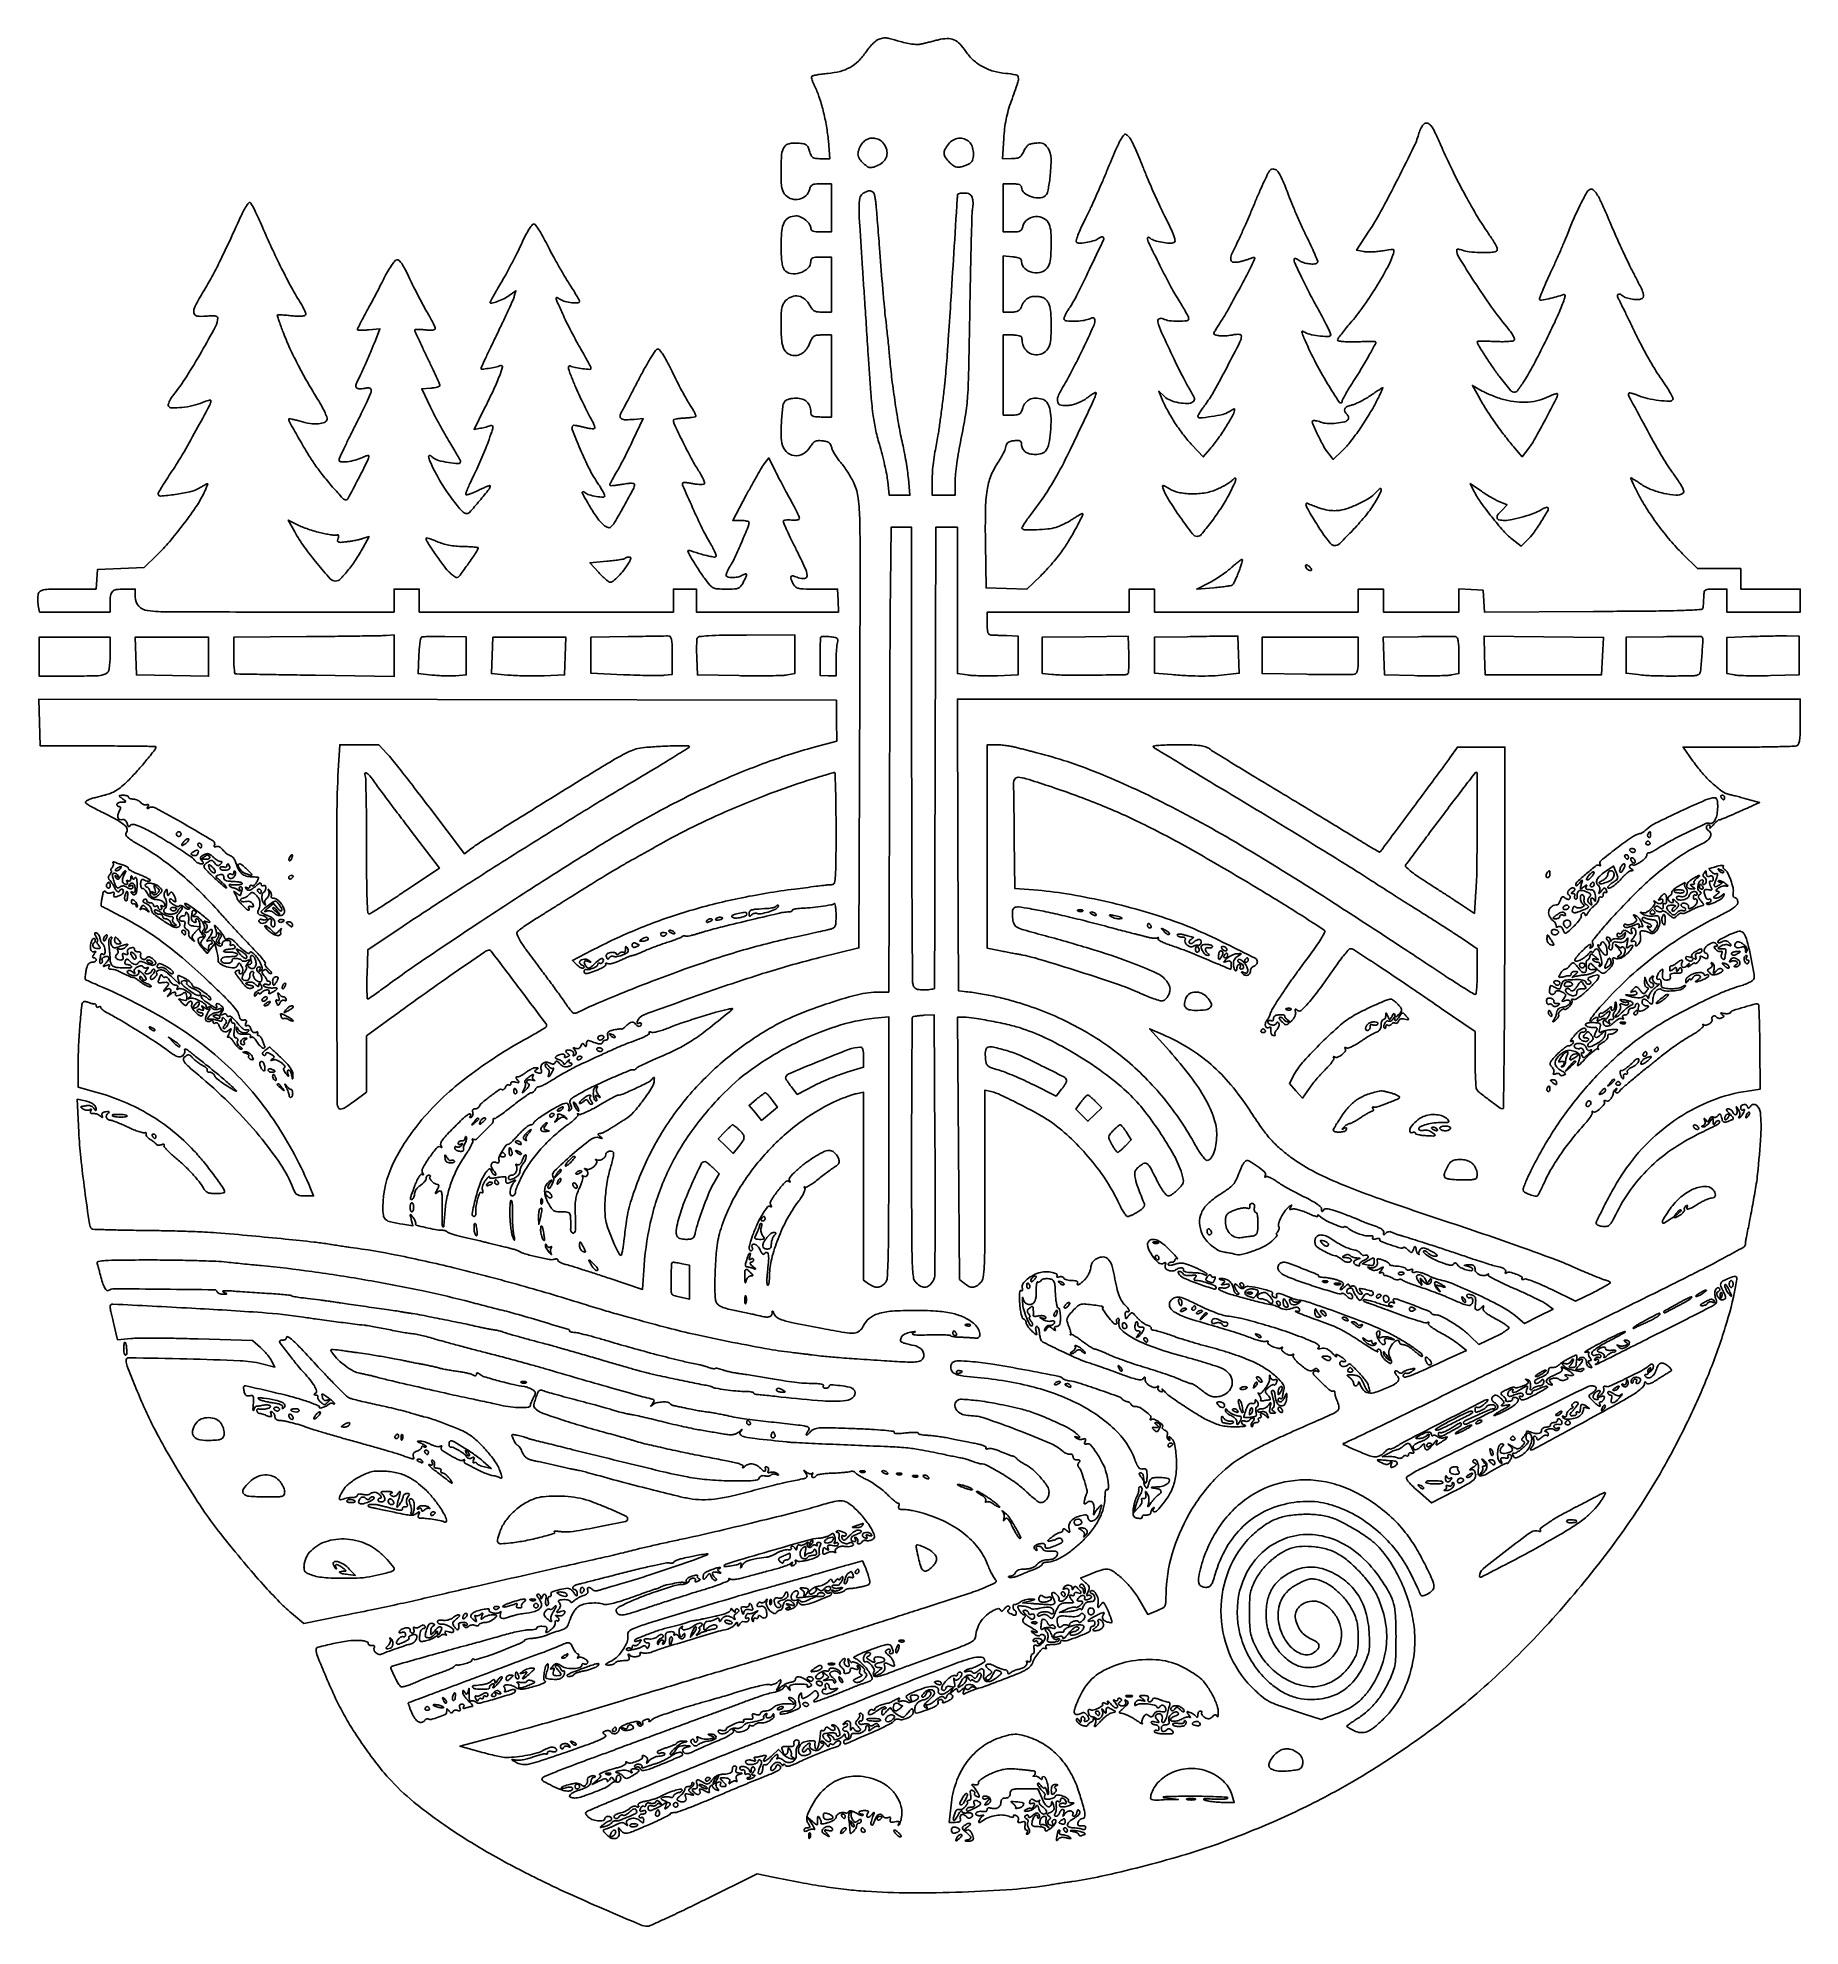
# Model space of a CAD drawing. Extents: x 123 to 893, y 112 to 937.
import ezdxf

# ---------------------------------------------------------------- set-up
doc = ezdxf.new("R2010")
doc.units = 0

msp = doc.modelspace()

# ---------------------------------------------------------------- linework, layer by layer
for points in [[(490.344182, 936.003678, 0.081058), (489.311714, 935.377531, 0.022233), (487.916846, 934.074492, 0.02186), (486.445781, 932.434823, 0.021228), (485.108229, 930.657305, -0.045778), (481.754784, 926.628203, -0.068026), (478.103881, 923.856632, -0.066602), (473.783875, 922.128772, -0.041867), (468.410597, 921.24076, 0.011323), (465.896521, 920.98154, 0.016443), (463.6941, 920.630013, 0.012013), (461.915328, 920.241233, 0.196994), (461.432199, 919.890295, 0.181041), (461.330652, 919.377164, 0.028558), (461.558917, 918.356064, 0.028584), (461.984491, 917.130366, 0.021481), (462.585271, 915.835103, -0.038917), (464.554704, 911.169875, -0.018806), (466.372562, 904.943227, -0.018319), (467.813855, 898.174858, -0.022497), (468.639802, 891.767077), (469.287552, 884), (465.350573, 884, -0.022963), (463.055118, 884.105477, -0.124232), (461.887794, 884.517134, -0.142139), (461.136685, 885.404944, -0.033384), (460.456797, 887.25, 0.037068), (459.770878, 889.070018, 0.132393), (458.978524, 890.015003, 0.111889), (457.739893, 890.519695, 0.022791), (455.37292, 890.801492, 0.06881), (451.457864, 890.548696, 0.206149), (449.304622, 889.048601, 0.121271), (448.251153, 885.808389, 0.018247), (448, 878.928571, 0.007413), (448.073293, 873.984989, 0.037857), (448.362, 871.254071, 0.069391), (448.957263, 869.455177, 0.082002), (450, 868, 0.131503), (452.764904, 866.402596, 0.123578), (456.028328, 866.348817, 0.128287), (458.84074, 867.829516, 0.147327), (460.392341, 870.427074, -0.058827), (460.925708, 871.829506, -0.157461), (461.678427, 872.570424, -0.100275), (462.950571, 872.916013, -0.016345), (465.519052, 873), (470, 873), (470, 862.5), (470, 852), (465.5, 852, -0.016668), (463.326193, 852.072487, -0.063857), (462, 852.333333, -0.12648), (461.272668, 852.803001, -0.188641), (461, 853.5, 0.150921), (460.449044, 855.283738, 0.067446), (458.786565, 857.127094, 0.065481), (456.608511, 858.527715, 0.110624), (454.5, 859, 0.117269), (451.407698, 858.264627, 0.159906), (449.392895, 856.255168, 0.093611), (448.304347, 852.510837, 0.024065), (448, 846.19113, 0.010274), (448.081689, 842.215945, 0.021398), (448.341279, 839.128549, 0.026077), (448.755996, 836.834065, 0.100439), (449.358454, 835.524463, 0.200053), (452.183406, 833.813656, 0.113468), (456.234756, 834.123505, 0.114624), (459.714686, 836.165042, 0.205833), (461, 839.154988, -0.123615), (461.232704, 840.081848, -0.174163), (461.859752, 840.647499, -0.082871), (463.101114, 840.929966, -0.014594), (465.5, 841), (470, 841), (470, 829), (470, 817), (466.02568, 817, -0.026766), (463.841322, 817.117017, -0.094769), (462.504425, 817.524733, -0.109879), (461.520506, 818.359999, -0.042727), (460.562665, 819.878819, 0.094927), (458.43853, 822.579104, 0.129921), (455.674666, 823.936694, 0.136729), (452.70772, 823.717964, 0.110455), (450, 822, 0.081366), (448.959648, 820.552018, 0.069402), (448.363928, 818.766741, 0.03825), (448.074056, 816.068583, 0.00764), (448, 811.222506, 0.020624), (448.27076, 804.661029, 0.084531), (449.257116, 800.816506, 0.156178), (451.092371, 798.764344, 0.133608), (453.901716, 798, 0.092297), (456.070464, 798.403778, 0.090389), (457.966482, 799.562155, 0.075854), (459.577711, 801.511755, 0.044008), (460.905646, 804.25183, -0.048499), (461.633797, 805.720608, -0.129944), (462.477051, 806.514394, -0.101437), (463.736541, 806.896515, -0.0231), (465.975249, 807), (470, 807), (470, 789.036498), (470, 771.072996), (465.5, 771.163321, -0.013865), (462.959091, 771.284861, -0.098338), (461.77592, 771.614315, -0.19366), (461.198606, 772.271756, -0.084704), (461, 773.435694, 0.088444), (460.558908, 775.909797, 0.117137), (459.297796, 777.809409, 0.112184), (457.268965, 778.992914, 0.07631), (454.617172, 779.4, 0.030434), (453.143068, 779.310192, 0.031291), (451.704655, 779.04211, 0.03295), (450.494943, 778.651005, 0.102058), (449.781652, 778.181652, 0.16631), (448.8206, 776.221215, 0.012682), (448.219001, 770.275093, 0.018365), (447.981919, 764.159127, 0.046901), (448.387724, 759.746788, 0.145488), (450.264799, 756.091379, 0.170796), (453.722533, 754.338764, 0.162611), (457.649583, 755.100535, 0.131559), (460.731687, 758.122927, -0.034754), (461.806056, 759.683115, -0.106161), (462.794606, 760.4936, -0.106033), (464.029466, 760.82731, -0.034623), (465.926548, 760.795895, -0.032795), (467.736162, 760.519911, -0.104722), (468.842857, 760.018247, -0.11994), (469.566776, 759.154895, -0.049955), (470.10484, 757.721979, 0.052813), (470.609329, 756.401399, 0.020114), (471.573663, 754.680074, 0.019655), (472.78009, 752.878973, 0.022764), (474.069898, 751.26761, -0.026217), (475.492939, 749.464431, -0.013005), (477.113662, 747.04216, -0.01287), (478.667639, 744.437536, -0.018407), (479.898887, 742.045631, -0.080908), (481.694115, 735.733901, -0.024294), (482.365731, 725.734825, -0.005312), (482.524769, 705.515523, -0.000137), (482.25, 614.893214), (482, 539.286428), (464.819492, 535.042412, 0.014982), (441.646882, 528.57583, 0.009184), (414.728029, 519.641242, 0.002993), (388.218294, 510.119735, 0.228412), (385.155567, 506.9667, 0.062515), (385.065851, 506.516923, 0.252591), (385.176776, 506.270397, 0.246333), (385.44693, 506.223995, 0.060229), (385.870268, 506.419821, -0.070804), (386.302579, 506.60885, -0.146015), (386.668141, 506.601848, -0.189514), (386.90925, 506.405385, -0.128828), (387, 506.059017, -0.184449), (386.725231, 505.339522, -0.207294), (386.056375, 505.030825, -0.153238), (385.200503, 505.277405, -0.108575), (384.5, 506, 0.118403), (383.744784, 506.749369, 0.183629), (382.852286, 506.914168, 0.116259), (381.762076, 506.437608, 0.03547), (380.392857, 505.25, -0.017846), (379.697651, 504.602725, -0.028867), (379.05761, 504.109766, -0.028564), (378.531782, 503.793515, -0.323436), (378.30478, 503.825799, 0.207741), (378.038252, 503.925285, 0.012408), (377.163027, 503.857565, 0.016963), (376.095043, 503.711463, 0.011581), (374.892705, 503.476434, 0.028372), (373.374625, 503.051496, 0.114372), (372.563296, 502.545749, 0.173707), (372.239636, 501.861175, 0.088591), (372.315733, 500.900635, -0.053921), (372.435545, 500.097236, -0.122243), (372.312525, 499.499507, -0.163259), (371.958434, 499.134281, -0.119872), (371.40638, 499, 0.074295), (370.869014, 498.91971, 0.088374), (370.413124, 498.686455, 0.100642), (370.108364, 498.339662, 0.130831), (370, 497.932612, -0.336068), (369.63778, 497.454569, -0.103916), (368.678089, 497.390301, -0.044123), (366.975599, 497.786077, -0.01072), (364.25, 498.744216, 0.140907), (363.760534, 498.783215, 0.159037), (363.351638, 498.551321, 0.119763), (363.079836, 498.055064, 0.063697), (362.984687, 497.356989, -0.016175), (362.948034, 496.454542, -0.242541), (362.788778, 496.194106, -0.377563), (362.54915, 496.236711, -0.026965), (362.123851, 496.833846, 0.039533), (361.661534, 497.449629, 0.276868), (361.318222, 497.558682, 0.219706), (361.001037, 497.309873, 0.026675), (360.630734, 496.480092, -0.077824), (360.249191, 495.816398, -0.115077), (359.72277, 495.403969, -0.117564), (359.076994, 495.27214, -0.083626), (358.350127, 495.419138, 0.013339), (357.481475, 495.726149, 0.359914), (357.270033, 495.64221, 0.295933), (357.288503, 495.391401, 0.010943), (357.907115, 494.61192, -0.035398), (358.444005, 493.862981, -0.140206), (358.594986, 493.322905, -0.184456), (358.419798, 492.872318, -0.070516), (357.89405, 492.434519, -0.02661), (357.426311, 492.178769, -0.242554), (357.201382, 492.185239, -0.379435), (357.142458, 492.351382, -0.042297), (357.339748, 492.740707, 0.149695), (357.457485, 493.18981, 0.123525), (357.316956, 493.666644, 0.099412), (356.928597, 494.100103, 0.06902), (356.351128, 494.418754, 0.067141), (355.027035, 494.732034, 0.210271), (354.17713, 494.453911, 0.373097), (354.097442, 493.823977, 0.107626), (354.862806, 493.08479, -0.041397), (355.45312, 492.648642, -0.27635), (355.560841, 492.315216, -0.219765), (355.320566, 492.005246, -0.028089), (354.531908, 491.650618, -0.03284), (353.90793, 491.457085, -0.1444), (353.527076, 491.476802, -0.337425), (353.398111, 491.673044, -0.121624), (353.507079, 492.011454, 0.321343), (353.464554, 492.63341, 0.217415), (352.800188, 492.956404, 0.089025), (351.493476, 492.754596, 0.058508), (350.117872, 492.094011, 0.052177), (349.521383, 491.622568, 0.322489), (349.457637, 491.259454, 0.184636), (349.811492, 490.92615, 0.020755), (350.867872, 490.541936, -0.044866), (351.68363, 490.199916, -0.053697), (352.373687, 489.733909, -0.062499), (352.846417, 489.221049, -0.156219), (353, 488.741483, 0.296572), (353.151517, 488.508504, 0.227953), (353.462409, 488.518047, 0.076237), (353.967949, 488.887506, 0.026537), (354.574157, 489.55887, -0.009606), (355.149815, 490.241494, -0.054429), (355.499911, 490.562606, -0.63907), (355.588089, 490.513997, -0.099966), (355.51514, 490.25, 0.082989), (355.365719, 489.772492, 0.146103), (355.428006, 489.367188, 0.167532), (355.690979, 489.098483, 0.116573), (356.10765, 489, -0.230158), (356.634032, 488.744145, -0.395184), (356.594927, 488.294607, -0.094134), (355.625879, 487.708958, -0.052592), (354.286413, 487.365773, -0.093923), (353.551547, 487.396338, -0.054002), (352.712236, 487.690182, -0.051334), (351.902565, 488.183527, -0.059184), (351.252536, 488.811384, 0.027769), (350.566742, 489.562395, 0.13682), (350.069187, 489.836334, 0.254737), (349.678764, 489.729318, 0.102702), (349.356509, 489.25799, -0.107305), (349.016862, 488.770805, -0.152786), (348.543879, 488.545262, -0.113663), (347.916308, 488.598495, -0.045136), (347.115448, 488.938214, 0.113813), (345.485557, 489.380094, 0.163162), (344.060703, 488.962063, 0.174938), (343.240391, 487.802201, 0.132004), (343.22983, 486.229129, -0.036525), (343.413841, 485.233522, -0.225563), (343.247774, 484.754879, -0.22864), (342.77391, 484.585341, -0.03747), (341.788694, 484.765509, -0.022599), (340.842241, 485.059286, -0.201242), (340.527958, 485.348184, -0.322259), (340.592761, 485.679386, -0.047312), (341.165465, 486.123425, 0.017634), (341.820084, 486.571497, 0.323159), (341.892805, 486.798387, 0.304007), (341.699527, 486.950125, 0.016461), (340.884859, 486.984687, 0.085482), (340.091203, 486.855736, 0.028443), (338.99728, 486.408002, 0.027358), (337.819206, 485.764317, 0.027945), (336.727129, 485, -0.02109), (335.664573, 484.234445, -0.023259), (334.574604, 483.5875, -0.023485), (333.60041, 483.12626, -0.09913), (332.969826, 483, 0.068128), (332.436674, 482.927016, 0.329726), (332.260059, 482.70025, 0.160766), (332.380072, 482.304014, 0.019958), (332.934706, 481.578674, -0.020124), (333.516039, 480.817896, -0.363425), (333.49188, 480.534116, -0.253319), (333.165999, 480.435981, -0.01302), (332.057151, 480.695306, 0.046333), (331.228905, 480.831671, 0.093061), (330.573054, 480.755909, 0.140889), (330.158025, 480.48368, 0.179473), (330, 480.057614, -0.08192), (329.932752, 479.649922, -0.160439), (329.737031, 479.389837, -0.18279), (329.445691, 479.316709, -0.109918), (329.104785, 479.435239, 0.167719), (328.716845, 479.522492, 0.120855), (328.296958, 479.368432, 0.092131), (327.906882, 478.985664, 0.061252), (327.611848, 478.430874, -0.062508), (327.315502, 477.876966, -0.093388), (326.921784, 477.496377, -0.121455), (326.4964, 477.345672, -0.164544), (326.10205, 477.43693, 0.300299), (324.982583, 477.403462, 0.009083), (321.040801, 474.520294, 0.013412), (317.327325, 471.538769, 0.127878), (316.166667, 469.889023, -0.127805), (315.927285, 469.548664, -0.064367), (315.483676, 469.26115, -0.057507), (314.917177, 469.066089, -0.054234), (314.309678, 469, 0.087347), (313.725607, 468.897182, 0.162143), (313.352465, 468.601564, 0.157123), (313.224125, 468.133505, 0.080757), (313.349337, 467.532025, -0.077463), (313.481042, 466.919484, -0.076658), (313.420871, 466.293598, -0.081908), (313.183448, 465.750771, -0.110815), (312.801818, 465.377517, -0.033384), (312.374434, 465.151292, -0.333325), (312.188892, 465.193445, -0.293058), (312.161683, 465.395653, -0.029304), (312.404508, 465.845492, 0.256534), (312.444203, 466.618032, 0.429272), (311.881873, 466.797498, 0.052649), (309.949562, 465.454898, 0.017485), (307.41639, 463.107256, 0.00343), (302.340618, 457.992428, 0.029946), (300.244744, 455.577731, 0.080902), (299.423123, 454.050274, 0.217493), (299.53893, 452.850931, -0.016307), (299.800498, 452.362853, -0.126435), (299.853434, 452.111806, -0.551632), (299.75925, 452.058018, -0.061618), (299.511847, 452.231812, 0.420258), (297.841583, 452.131091, 0.026486), (294.491142, 447.831089, 0.026034), (291.530308, 443.075742, 0.270957), (291.58422, 440.863729, -0.028236), (291.831024, 440.408845, -0.268703), (291.813099, 440.196832, -0.355114), (291.637334, 440.14648, -0.037549), (291.230798, 440.357359, 0.348009), (290.656958, 440.290362, 0.052849), (289.880352, 439.328372, 0.037266), (289.000165, 437.713646, 0.01664), (288.076289, 435.474355, 0.002705), (286.530129, 431.272762, 0.042266), (286.132624, 429.794713, 0.392755), (286.381852, 429.406096, 0.204176), (287, 429.5, 0.110434), (287.383516, 429.874535, 0.050458), (287.70625, 430.499878, 0.046555), (287.925913, 431.256472, 0.047416), (288, 432.035964, -0.104155), (288.179668, 432.889112, -0.04945), (288.734375, 433.871683, -0.046029), (289.543618, 434.823231, -0.048541), (290.5, 435.591957, 0.035579), (291.456677, 436.320991, 0.039402), (292.265625, 437.15568, 0.042987), (292.828662, 437.969809, 0.130517), (293, 438.61501, -0.082863), (293.088267, 439.143959, -0.0926), (293.342708, 439.593159, -0.100603), (293.721673, 439.893531, -0.117965), (294.166667, 440, -0.053143), (294.571831, 439.956815, -0.159886), (294.80878, 439.818155, -0.258189), (294.853788, 439.615847, -0.125392), (294.714286, 439.380952, 0.333097), (294.603098, 438.605002, 0.066302), (295.485814, 437.402339, 0.059973), (296.780233, 436.34393, 0.142355), (297.963755, 436, -0.184988), (298.370764, 435.844081, -0.223648), (298.528153, 435.470842, -0.091426), (298.375945, 434.800701, -0.020976), (297.871464, 433.75, 0.003375), (297.129072, 432.333791, 0.245559), (297.130474, 432.079457, 0.467986), (297.30642, 432.042273, 0.005653), (298.33628, 432.872445, -0.195536), (299.196643, 433.141943, -0.327921), (299.741715, 432.667353, -0.051677), (299.962218, 430.797884, -0.003536), (300, 425.455778, 0.001308), (300.019264, 418.091972, 0.23645), (300.35841, 417.423663, 0.586988), (300.729168, 417.591361, 0.001551), (301.292267, 424.5, -0.035463), (302.241176, 430.816142, -0.032565), (304.089698, 437.12271, -0.03217), (306.769611, 443.212729, -0.032563), (310.199104, 448.882835, 0.015702), (311.591816, 451.019407, 0.023137), (312.665404, 452.984579, 0.019957), (313.382714, 454.617832, 0.236121), (313.322412, 455.287344, -0.04105), (313.140181, 455.644744, -0.300142), (313.175378, 455.824163, -0.304158), (313.353143, 455.860823, -0.041629), (313.708557, 455.680122, 0.333942), (314.950693, 455.793498, 0.01258), (318.542998, 459.213141, 0.013323), (321.949077, 462.809636, 0.267578), (322.25, 464.230801, -0.0874), (322.211264, 464.505898, -0.184299), (322.29375, 464.701553, -0.190393), (322.482933, 464.788552, -0.093431), (322.75, 464.753209, 0.229743), (323.260376, 464.821884, 0.005004), (325.393694, 466.267033, 0.010401), (327.884115, 468.06845, 0.006708), (330.696618, 470.253209, -0.006844), (333.532755, 472.455087, -0.009957), (336.097879, 474.31188, -0.005931), (338.286614, 475.79258, -0.146771), (338.978002, 476, 0.10804), (339.430899, 476.099017, 0.066436), (339.894416, 476.391667, 0.061879), (340.297853, 476.823553, 0.065429), (340.574418, 477.333333, -0.07215), (340.860182, 477.843664, -0.063481), (341.290316, 478.277337, -0.066353), (341.793391, 478.572227, -0.098085), (342.293033, 478.674621, 0.108984), (343.027788, 478.841786, 0.009415), (344.761078, 479.69977, 0.012052), (346.805425, 480.823445, 0.009064), (349, 482.153317, -0.00929), (351.50488, 483.669678, -0.005753), (354.5, 485.361846, -0.005769), (357.49726, 486.965267, -0.010339), (360, 488.202163, -0.001413), (369.52188, 492.63274, -0.005093), (375.627111, 495.377469, -0.007685), (380.291891, 497.332898, -0.009288), (384.730582, 499.018818, 0.014087), (387.081725, 499.937752, 0.024265), (388.974503, 500.850394, 0.022129), (390.330499, 501.66701, 0.404659), (390.428644, 502.115456, -0.141001), (390.350642, 502.393596, -0.316534), (390.471657, 502.56316, -0.139158), (390.80773, 502.583786, -0.037809), (391.322865, 502.429599, 0.136867), (392.201661, 502.346427, 0.017543), (394.07156, 502.750389, 0.01945), (396.302608, 503.408256, 0.015081), (398.676616, 504.290467, -0.014365), (404.242064, 506.367727, -0.005789), (411.951431, 508.896233, -0.005549), (419.558698, 511.201584, -0.019738), (424.5, 512.430095, -0.002693), (426.597805, 512.85277, -0.292036), (426.854632, 512.751726, -0.392697), (426.826006, 512.515701, -0.003548), (425.337626, 511.275691, -0.005812), (415.615699, 503.479707, -0.020669), (409.131972, 498.822065, -0.027668), (403.328083, 495.450342, -0.018215), (396.321479, 492.198383, 0.00477), (392.13041, 490.388493, 0.007088), (388.499092, 488.717074, 0.003515), (385.461779, 487.240229, 0.130427), (384.888197, 486.738177, -0.055089), (384.604297, 486.40281, -0.058255), (384.258914, 486.14465, -0.065159), (383.90702, 485.997792, -0.12722), (383.605087, 485.994124, 0.160489), (382.076757, 485.8757, 0.002879), (374.428586, 482.629898, 0.007937), (366.945344, 479.261253, 0.016485), (361.24308, 476.351587, 0.008269), (357.728386, 474.332997, 0.064247), (356.244156, 473.166301, 0.170152), (355.769471, 472.155961, 0.149484), (355.995784, 471.007877, -0.038622), (356.393266, 470.103736, -0.098732), (356.492765, 469.398491, -0.135241), (356.306263, 468.845932, -0.106109), (355.848196, 468.40618, -0.031491), (355.433295, 468.18455, -0.208599), (355.203794, 468.180797, -0.38811), (355.135259, 468.32812, -0.062222), (355.279508, 468.643237, 0.108141), (355.442949, 469.108041, 0.058342), (355.446688, 469.717794, 0.054059), (355.301939, 470.369889, 0.056843), (355.022191, 470.964095, 0.254539), (354.231624, 471.41541, 0.091314), (352.908323, 471.199294, 0.040275), (350.772875, 470.234068, 0.00776), (347.088174, 468.121691, 0.009308), (344.371813, 466.438746, 0.014138), (342.082151, 464.867036, 0.008713), (340.2602, 463.489826, 0.230482), (340, 462.955342, -0.143358), (339.893354, 462.591031, -0.099565), (339.593556, 462.280632, -0.084092), (339.145255, 462.071492, -0.06728), (338.616362, 462, 0.151977), (337.86523, 461.766293, 0.019935), (336.51128, 460.751562, 0.021678), (334.964626, 459.377517, 0.016593), (333.393105, 457.75, -0.00711), (331.883446, 456.126017, -0.010924), (330.526643, 454.768129, -0.005589), (329.356185, 453.671659, -0.220518), (329.026743, 453.567035, 0.263479), (327.964858, 453.132198, 0.027806), (326.368573, 450.854499, 0.031093), (325.029784, 448.365672, 0.150924), (324.821617, 446.795024, -0.049361), (324.874842, 446.026848, -0.18472), (324.692009, 445.58804, -0.224953), (324.293987, 445.434509, -0.073134), (323.662693, 445.575943, 0.156273), (322.316844, 445.651887, 0.261249), (321.520815, 444.888079, 0.172982), (321.588248, 443.47241, 0.086563), (322.557026, 441.936987, -0.028247), (323.158009, 441.192411, -0.068498), (323.487197, 440.56899, -0.16244), (323.497831, 440.174818, -0.330197), (323.261976, 440, -0.137754), (322.811887, 440.126402, -0.061444), (322.325298, 440.512146, -0.054167), (321.878576, 441.076554, -0.048762), (321.544944, 441.743475, 0.050086), (321.103681, 442.619749, 0.334042), (320.674237, 442.781116, 0.149498), (320.120074, 442.41635, 0.011404), (318.99702, 440.996049, 0.075039), (316.747796, 436.843921, 0.022669), (314.613349, 429.976047, 0.015374), (313.055859, 423.178787, 0.472399), (314.025089, 422, 0.203007), (314.340956, 422.133759, 0.093101), (314.592291, 422.514063, 0.069386), (314.742729, 423.080101, 0.046628), (314.761511, 423.75, -0.048787), (314.852778, 426.571449, -0.035096), (315.479349, 429.662488, -0.033611), (316.350972, 432.147412, -0.458566), (317.15766, 432.402561, 0.119587), (317.549295, 432.274716, 0.329731), (317.781203, 432.419957, 0.139716), (317.824062, 432.862116, 0.029328), (317.637715, 433.624771, -0.100368), (317.545965, 434.555905, -0.056125), (317.788637, 435.672635, -0.04963), (318.325906, 436.858836, -0.040981), (319.117357, 438, -0.007577), (319.87518, 438.893443, -0.02599), (320.405118, 439.439332, -0.235532), (320.565248, 439.486355, -0.501871), (320.6138, 439.389216, 0.298557), (320.662764, 438.959597, 0.192529), (321.118706, 438.712497, 0.060754), (322.182729, 438.717942, 0.013598), (323.97936, 438.996226, -0.013787), (325.479827, 439.228055, -0.024252), (326.730827, 439.324859, -0.022784), (327.66498, 439.309138, -0.430018), (327.833916, 439.10701, 0.033178), (327.749781, 437.415972, 0.22048), (328.10812, 436.675356, 0.256114), (328.85874, 436.535122, 0.043233), (330.25, 437.128536, -0.005074), (331.541101, 437.799763, -0.165186), (331.885436, 437.848944, -0.542363), (331.955751, 437.678528, -0.015274), (331.394432, 436.91372, 0.06071), (330.264153, 435.038409, 0.071759), (329.696589, 433.048697, 0.109801), (329.821478, 431.567691, 0.328048), (330.59362, 431, 0.113277), (331.130104, 431.123123, 0.100257), (331.586876, 431.471106, 0.094053), (331.893362, 431.991372, 0.086416), (332, 432.603767, -0.091466), (332.178881, 433.573439, -0.009385), (333.054955, 435.74401, -0.011454), (334.216012, 438.307405, -0.008907), (335.591336, 441.041858, -0.039256), (339.028868, 446.496897, -0.025989), (343.759903, 452.197283, -0.025021), (349.317665, 457.652193, -0.027), (355.258765, 462.378811, 0.017587), (357.005737, 463.715772, 0.029568), (358.359802, 464.970936, 0.030554), (359.248925, 466.019976, 0.358541), (359.225734, 466.517925, -0.038452), (359.017731, 466.786931, -0.496665), (359.054169, 466.889738, -0.191402), (359.242053, 466.876564, -0.017877), (359.660798, 466.656438, 0.223041), (360.453814, 466.592198, 0.013561), (362.718399, 467.510355, 0.018144), (365.436429, 468.818603, 0.012265), (368.439597, 470.496113, -0.003895), (371.41119, 472.221874, -0.005856), (374.031664, 473.676139, -0.002598), (376.281042, 474.87517, -0.122742), (376.7788, 474.997126, 0.103663), (378.848701, 475.42233, 0.00668), (384.494025, 477.960684, 0.006296), (390.097631, 480.657203, 0.114083), (391.622372, 481.911221, -0.014122), (392.255652, 482.688644, -0.337743), (392.514459, 482.743145, -0.293499), (392.664067, 482.502359, -0.012033), (392.622372, 481.4357, -0.125633), (391.613226, 478.31855, -0.018426), (387.833222, 472.79211, -0.021144), (383.56099, 467.498475, -0.07224), (380.199826, 464.637041, -0.000081), (378.564506, 463.609795, -0.000055), (376.705574, 462.442791, -0.000056), (374.912829, 461.317894, -0.000113), (373.5, 460.432047, -0.00702), (372.296343, 459.70106, -0.008838), (371.160938, 459.059898, -0.007293), (370.195371, 458.555005, -0.067237), (369.75, 458.400991, -0.001079), (369.408572, 458.33302, -0.000634), (369, 458.253137, -0.000634), (368.591417, 458.174326, -0.001083), (368.25, 458.109687, 0.322334), (368.105505, 457.958332, 0.174237), (368.160937, 457.693629, 0.070738), (368.475178, 457.314961, 0.028328), (369, 456.890355, -0.004304), (369.855852, 456.263452, -0.38906), (369.882768, 456.121903, -0.340786), (369.737389, 456.067225, -0.003957), (368.693938, 456.395796, 0.24546), (365.115049, 455.787244, 0.016422), (356.786862, 449.015684, 0.015136), (348.90654, 441.736242, 0.350454), (348.562692, 438.898562, -0.215598), (348.703606, 437.811247, -0.043402), (347.95719, 435.956288, -0.050178), (346.980352, 434.430896, -0.448474), (346.276479, 434.390188, -0.226613), (346.157898, 434.725731, -0.06104), (346.288981, 435.290845, -0.04918), (346.615279, 435.969559, -0.033825), (347.107499, 436.667792, 0.006734), (347.791163, 437.533927, 0.142904), (347.90865, 437.836076, 0.582666), (347.787129, 437.919677, 0.022263), (347.188317, 437.594819, 0.120108), (345.552261, 435.974193, 0.11305), (344.799184, 433.745966, 0.092242), (345.025441, 431.032426, 0.055845), (346.220961, 428.028109, 0.021715), (347.570613, 425.744148, 0.100251), (348.641654, 424.654918, 0.115633), (349.97363, 424.147862, 0.033387), (352.185523, 424, -0.018425), (354.506125, 423.914457, -0.155462), (355.464627, 423.52923, -0.184823), (355.937689, 422.692708, -0.028185), (356.118483, 420.75, -0.004907), (356.153841, 419.422416, -0.005213), (356.162155, 418.120924, -0.004978), (356.146482, 417.000869, -0.023841), (356.100775, 416.363784, 0.105965), (356.144153, 415.892838, 0.076425), (356.37698, 415.417598, 0.072297), (356.758054, 415.010542, 0.076563), (357.232293, 414.738265, 0.37883), (357.819804, 414.956654, 0.091503), (358.162076, 416.031976, 0.035077), (358.283138, 418.209706, 0.006683), (358.172161, 422.178372, -0.011604), (358.095093, 426.43245, -0.033937), (358.308801, 429.357156, -0.044412), (358.869503, 431.756668, -0.035296), (359.878721, 434.21967, 0.019987), (360.61317, 435.866611, 0.026852), (361.136014, 437.41413, 0.026125), (361.423326, 438.69962, 0.182286), (361.302052, 439.320287, -0.049445), (361.136699, 439.658471, -0.347084), (361.189324, 439.821524, -0.255653), (361.391311, 439.839726, -0.03573), (361.776393, 439.638197, 0.20379), (362.794387, 439.482779, 0.232811), (363.536634, 440.118242, 0.183257), (363.584997, 441.247881, 0.159258), (362.878115, 442.206136, -0.005698), (362.144486, 442.741892, -0.386818), (362.117584, 442.881431, -0.339772), (362.260296, 442.936456, -0.005243), (363.156044, 442.661771, 0.185827), (364.656567, 442.751046, 0.081406), (366.339533, 443.876281, 0.093726), (367.419609, 445.351134, 0.304396), (367.252182, 446.491477, -0.026151), (367.012895, 446.784698, -0.402772), (367.028729, 446.902493, -0.283985), (367.172635, 446.919551, -0.020149), (367.547746, 446.726308, 0.176485), (368.671543, 446.537303, 0.090618), (370.024193, 447.05184, 0.089791), (371.11784, 448.017512, 0.168663), (371.5, 449.118196, -0.136918), (371.632376, 449.592548, -0.084014), (372.014063, 450.034891, -0.072971), (372.580975, 450.37901, -0.063621), (373.25, 450.566187, -0.182455), (374.396864, 450.315485, -0.2571), (374.880425, 449.41183, -0.061179), (374.592358, 447.277559, -0.005349), (373.147546, 441.996818, 0.021863), (372.422572, 438.955972, 0.011702), (371.780894, 435.147522, 0.011631), (371.30669, 431.223277, 0.0178), (371.096434, 427.803259, 0.015601), (371.120382, 423.363792, 0.038574), (371.489454, 420.131912, 0.037241), (372.359464, 416.929406, 0.013693), (374.042206, 412.553259, 0.008116), (375.302983, 409.658087, 0.012763), (376.488732, 407.21877, 0.006786), (377.548108, 405.240086, 0.272903), (377.955223, 405, 0.334747), (378.28693, 405.250101, 0.012847), (378.696961, 406.835938, 0.018451), (379.085978, 408.854048, 0.011401), (379.400995, 411.25, -0.005743), (380.311931, 418.842083, -0.019574), (381.154391, 423.748625, -0.022652), (382.311077, 428.195308, -0.009843), (384.229591, 433.995001, -0.043776), (393.6191, 454.650978, -0.044331), (406.427836, 473.263681, -0.04375), (422.489366, 489.538834, -0.040458), (441.543833, 503.248318, -0.033925), (452.990778, 509.135022, -0.020019), (467.345694, 514.65549, -0.019434), (481.310584, 518.796007, -0.062424), (490.916613, 520), (495, 520), (495.188221, 560.25, 0.000209), (495.264828, 578.242616, 0.000135), (495.3393, 599.104688, 0.000135), (495.40114, 619.516244, 0.000255), (495.438221, 636, -0.000483), (495.480099, 651.474215, -0.000354), (495.55529, 668.635937, -0.000358), (495.649612, 684.88028, -0.000796), (495.75, 697.25), (496, 723), (500.5, 723), (505, 723), (505.013655, 624.25, 0.000571), (505.06234, 586.230152, 0.000921), (505.200423, 553.846875, 0.000132), (505.38367, 525.076146, 0.063888), (505.630286, 523.25, 0.077982), (506.147819, 522.083228, 0.144438), (506.926697, 521.412716, 0.088454), (508.224277, 521.08494, 0.017747), (510.616631, 521, 0.016086), (512.298042, 521.054108, 0.026141), (513.716903, 521.220312, 0.024109), (514.785852, 521.456084, 0.332777), (515.015378, 521.75, 0.004505), (515.022414, 522.362296, 0.000001), (515.095159, 551.728108, 0.000021), (515.174312, 584.257832, 0.000013), (515.265378, 622.749944), (515.5, 722.999887), (520.25, 722.999944), (525, 723), (525, 691.061273), (525, 659.122546), (529.25, 658.502141, 0.023402), (531.478008, 658.282739, 0.006969), (534.895312, 658.154787, 0.006973), (538.742587, 658.118078, 0.007482), (542.5, 658.190868), (551.5, 658.5), (551.5, 667), (551.5, 675.5), (546.5, 675.681021, -0.000101), (544.457416, 675.755384, -0.000107), (542.454687, 675.82913, -0.000102), (540.730096, 675.893355, -0.000492), (539.75, 675.931021, -0.148106), (538.881027, 676.232039, -0.153905), (538.340949, 676.960701, -0.070269), (538.068353, 678.362095, -0.012954), (538, 681), (538, 686), (569, 686), (600, 686), (600, 691), (600, 696), (605.5, 696), (611, 696), (611, 691), (611, 686), (655.5, 686), (700, 686), (700, 691), (700, 696), (705.5, 696), (711, 696), (711, 691), (711, 686), (727.5, 686), (744, 686), (744, 691.05226), (744, 696.104519), (749.25, 695.80226), (754.5, 695.5), (754.805186, 690.740337), (755.110372, 685.980674), (802.805186, 686.240337, 0.000846), (829.925485, 686.433877, 0.006986), (842.254449, 686.715038, 0.00675), (849.700605, 687.089704, 0.369993), (850.63465, 688, 0.007176), (850.694134, 688.789774, 0.00206), (850.763631, 690.014063, 0.002073), (850.830606, 691.395707, 0.002204), (850.88465, 692.75, -0.032123), (851.085818, 694.761032, -0.21337), (851.628643, 695.581733, -0.132279), (852.759647, 695.935279, -0.009986), (856, 696), (861, 696), (861, 691), (861, 686), (877, 686), (893, 686), (893, 691), (893, 696), (880, 696), (867, 696), (867, 700.5), (867, 705), (857.550767, 705), (848.101534, 705), (841.667196, 711.371297, -0.02248), (836.229105, 717.263174, -0.016509), (830.725783, 724.246804, -0.016609), (825.747988, 731.50458, -0.024388), (821.909371, 738.221483, -0.003345), (820.794449, 740.450846, -0.005028), (819.854628, 742.411479, -0.002169), (819.077525, 744.094376, -0.107475), (819, 744.450876, -0.566067), (819.155405, 744.544158, -0.009019), (820.248438, 743.93617, -0.013663), (821.619458, 743.089954, -0.007539), (823.25, 741.985454, 0.058939), (827.772135, 739.55758, 0.039133), (833.40921, 737.833876, 0.038225), (838.719203, 737.074141, 0.159034), (841.81287, 737.863185, 0.322183), (842.145359, 738.690158, 0.05782), (841.530542, 740.340567, 0.030625), (840.006161, 742.922459, 0.006947), (837.097422, 747.097872, -0.024873), (832.289688, 754.555481, -0.006665), (825.406899, 766.873067, -0.001488), (818.163719, 780.34693, -0.33019), (818.364522, 781.697856, -0.264459), (818.631403, 781.771234, -0.010373), (819.648008, 781.490419, -0.016023), (820.876955, 781.080024, -0.01036), (822.272681, 780.530533, 0.044241), (826.314187, 779.247709, 0.026241), (831.303184, 778.409487, 0.018717), (835.968478, 778.051614, 0.270403), (837.377181, 778.801274, 0.259139), (837.410823, 779.52501, 0.011907), (836.219099, 781.789253, 0.017263), (834.58703, 784.49463, 0.011253), (832.527795, 787.50559, -0.018482), (829.995046, 791.326282, -0.007777), (826.863399, 796.636041, -0.007682), (823.687982, 802.421596, -0.009921), (820.961504, 807.832424, 0.000767), (818.562145, 812.819195, 0.001036), (816.375825, 817.321567, 0.000698), (814.527678, 821.09419, 0.011323), (813.875952, 822.347379, -0.054128), (813.28035, 823.779786, -0.229138), (813.428398, 824.671133, -0.339009), (814.116923, 824.885632, -0.081861), (815.225834, 824.257973, 0.089705), (817.089807, 823.240937, 0.043672), (819.736531, 822.612116, 0.043301), (822.343757, 822.457004, 0.136922), (824, 822.968027, 0.234366), (824.549992, 823.887747, 0.098112), (824.376811, 825.360241, 0.038064), (823.357188, 827.8495, 0.005537), (820.848644, 832.716252, -0.009034), (818.664685, 837.027067, -0.003823), (815.883626, 842.885399, -0.003781), (813.008092, 849.188392, -0.004933), (810.478145, 855, 0.004569), (806.506623, 864.14127, 0.031278), (804.234125, 868.490067, 0.08254), (802.563809, 870.438188, 0.323332), (801.073583, 870.545477, 0.130351), (799.698807, 869.093173, 0.008185), (796.939996, 863.824545, 0.012621), (794.095555, 857.794523, 0.013738), (791.643167, 851.79519, -0.009495), (790.375206, 848.616609, -0.003218), (788.413489, 844.04051, -0.003199), (786.180258, 839.010311, -0.003673), (783.981751, 834.236333, 0.005525), (781.994416, 829.878472, 0.008905), (780.409445, 826.119201, 0.003332), (779.144337, 822.90076, 0.296579), (779.246059, 822.420608, 0.246717), (780.006598, 822.183989, 0.008082), (783.231752, 822.832084, 0.015796), (786.62966, 823.685468, 0.022193), (789.59504, 824.674844, -0.280765), (790.135718, 824.575882, -0.248773), (790.336808, 824.032905, -0.053202), (789.99922, 822.648998, -0.007322), (788.952317, 819.869458, -0.015961), (785.782742, 812.512096, -0.006285), (780.971168, 802.583489, -0.006104), (775.99334, 792.928934, -0.020162), (772.384309, 786.749074, -0.020757), (769.533186, 782.67319, -0.287549), (767.923079, 782.06916, -0.173468), (766.142203, 783.147848, -0.007548), (761.564627, 788.954595, -0.013441), (758.564118, 793.10812, -0.008917), (755.337171, 798.023945, -0.004043), (752.358782, 802.828065, -0.13758), (752, 804.107291, -0.408662), (752.162926, 804.273341, -0.00315), (754.228487, 804.299557, -0.008892), (756.677358, 804.271657, -0.00532), (759.58634, 804.155773, 0.011553), (762.557944, 804.074478, 0.016253), (765.208371, 804.149392, 0.01246), (767.371071, 804.335147, 0.170319), (768.072011, 804.672011, 0.293811), (768.212344, 805.31817, 0.035778), (767.579321, 806.701348, 0.031357), (766.461855, 808.470254, 0.016301), (764.863124, 810.535671, -0.018557), (758.265683, 819.13885, -0.010282), (750.830902, 830.087493, -0.005112), (743.921765, 840.968279, -0.139781), (743, 844.201034, -0.363916), (743.182899, 844.419047, -0.065725), (743.753498, 844.443864, -0.044687), (744.581177, 844.295721, -0.024229), (745.5651, 843.975249, 0.067215), (748.376077, 843.319766, 0.016817), (753.090026, 843.030749, 0.015967), (757.783896, 843.051057, 0.082726), (760.316482, 843.567951, 0.341449), (760.741844, 844.267507, 0.081432), (760.347711, 845.668349, 0.034799), (759.052664, 848.003609, 0.006824), (756.381519, 851.996877, -0.017589), (751.56939, 859.537161, -0.009813), (746.221117, 869.026602, -0.009557), (740.982071, 879.226788, -0.011554), (736.473037, 889, 0.007859), (733.528334, 895.50857, 0.054414), (731.702808, 898.490668, 0.169184), (730.19039, 899.476309, 0.238129), (728.648302, 899.123079, 0.065753), (728.043511, 898.469643, 0.029688), (727.426086, 897.476203, 0.028759), (726.889694, 896.334523, 0.034865), (726.526651, 895.208982, -0.053056), (724.488527, 889.596358, -0.003981), (717.24021, 875.050815, -0.005676), (709.765041, 860.748845, -0.022729), (704.701112, 852.270567), (699.263817, 844.041134), (702.453227, 843.442797, 0.040737), (704.037304, 843.277429, 0.015994), (706.234486, 843.298078, 0.015707), (708.620523, 843.472076, 0.018899), (710.846851, 843.790356, -0.005277), (714.201909, 844.363649, -0.103045), (715.245695, 844.314891, -0.354878), (715.608403, 843.82439, -0.063436), (715.398847, 842.618126, -0.050154), (712.890643, 836.667959, -0.013848), (707.781688, 827.885067, -0.014586), (701.903207, 818.984906, -0.027064), (696.550057, 812.186245, 0.007482), (694.423564, 809.692877, 0.010887), (692.630329, 807.4267, 0.006671), (691.205456, 805.49, 0.156499), (691, 804.849664, 0.358012), (691.351713, 804.421421, 0.022147), (693.097811, 804.155146, 0.022643), (695.541743, 804.004003, 0.010251), (698.75, 804.016886, -0.001482), (701.779071, 804.082181, -0.002122), (704.465308, 804.120714, -0.001143), (706.738163, 804.138469, -0.032644), (707.323391, 804.103467, -0.521588), (707.645901, 803.490367, -0.006074), (705.118243, 798.744981, -0.01152), (701.734301, 792.897591, -0.006162), (697.300266, 785.824894, 0.007692), (695.653, 783.179395, 0.01064), (694.263203, 780.753511, 0.007467), (693.182548, 778.698108, 0.117819), (693, 777.934164, -0.73854), (691.815161, 777.56954, -0.014372), (686.646611, 785.662659, -0.015553), (680.882619, 796.003733, -0.020379), (676.308725, 805.804568, -0.005154), (675.465415, 807.882201, -0.136845), (675.404254, 808.47232, -0.471469), (675.6925, 808.637719, -0.029612), (676.71378, 808.182387, 0.065238), (679.615641, 807.128686, 0.030667), (683.564676, 806.504753, 0.024093), (687.229778, 806.331593, 0.413931), (688, 807.102559, 0.11088), (687.816176, 807.921301, 0.004126), (686.43358, 810.783726, 0.007304), (684.710608, 814.152, 0.005052), (682.667508, 817.913832, -0.006855), (678.727828, 825.23051, -0.00835), (675.249314, 832.189694, -0.004986), (672.416264, 838.256978, -0.107126), (672, 840.177547, -0.361002), (672.186028, 840.401624, -0.114858), (672.652861, 840.381217, -0.057843), (673.369044, 840.088535, -0.026881), (674.222506, 839.556704, 0.07647), (676.151813, 838.604743, 0.046682), (678.639598, 838.068159, 0.046655), (680.969633, 838.007807, 0.181466), (682.261113, 838.594446, 0.297786), (682.366842, 839.099028, 0.00497), (681.250149, 841.876797, 0.010981), (679.809104, 845.155167, 0.006854), (677.984782, 848.933651, -0.007599), (675.864354, 853.342173, -0.004772), (673.513462, 858.556281, -0.004789), (671.297383, 863.733368, -0.008732), (669.603084, 868.007409, 0.009939), (666.823011, 874.971311, 0.058684), (664.885033, 878.38023, 0.183245), (663.215737, 879.460013, 0.255328), (661.54407, 878.964286, 0.080128), (660.754615, 877.864576, 0.005237), (659.036928, 874.328876, 0.007501), (657.088139, 870.04301, 0.005523), (655.053619, 865.2404, -0.003493), (652.900485, 860.099784, -0.00312), (650.594252, 854.791766, -0.00313), (648.462327, 850.048053, -0.009712), (646.942549, 846.88619, 0.016403), (644.717485, 842.093818, 0.14029), (644.429845, 839.769242, 0.346947), (645.512041, 838.76663, 0.078775), (648.183922, 838.975156, 0.007907), (649.591783, 839.336031, 0.00654), (651.080047, 839.763698, 0.006611), (652.434828, 840.191885, 0.017571), (653.38645, 840.544097, -0.030531), (654.099677, 840.787264, -0.089673), (654.61445, 840.83303, -0.234143), (654.855694, 840.685056, -0.247858), (654.876321, 840.40935, -0.017029), (652.483136, 835.395031, -0.003326), (647.808491, 826.54601, -0.003156), (643.023896, 817.766355, -0.019777), (640.375696, 813.396495, 0.004455), (639.082096, 811.40239, 0.006676), (637.991611, 809.636497, 0.003121), (637.096896, 808.122038, 0.132612), (637, 807.763126, 0.335107), (637.531975, 807.058522, 0.04481), (639.479338, 806.688342, 0.039766), (642.076109, 806.639511, 0.030053), (644.908512, 806.98327, -0.015382), (646.825569, 807.273209, -0.056821), (648.047941, 807.280326, -0.120486), (648.737796, 807.030451, -0.250943), (649, 806.540915, -0.118325), (648.383065, 803.970454, -0.002842), (642.709603, 792.986838, -0.006149), (637.120015, 782.626822, -0.031549), (633.596552, 777.13153, 0.006848), (632.218609, 775.199474, 0.009851), (631.056487, 773.449216, 0.006073), (630.134349, 771.959545, 0.136372), (630, 771.47612, 0.441791), (630.795351, 770.751666, 0.012944), (635.832999, 771.354584, 0.020041), (640.835687, 772.291191, 0.088955), (643.577456, 773.458794, -0.011094), (644.50704, 774.038819, -0.02068), (645.288378, 774.459912, -0.019738), (645.880153, 774.719572, -0.52852), (646, 774.637863, -0.125874), (645.396384, 772.278156, -0.012713), (642.460301, 767.224143, -0.016753), (638.882024, 761.824171, -0.02162), (635.225982, 757.13234), (632.359462, 753.764679), (627.538796, 758.856215, -0.025698), (623.824012, 763.207115, -0.018536), (620.124419, 768.4086, -0.018638), (616.852545, 773.81894, -0.02772), (614.439609, 778.798779), (612.928206, 782.416075), (615.401838, 780.092218, 0.09736), (617.971772, 778.480708, 0.046469), (621.742675, 777.424473, 0.046201), (625.48471, 777.094716, 0.148817), (627.84575, 777.824827, 0.148924), (628.378937, 778.48451, 0.152416), (628.447475, 779.322875, 0.070793), (627.981108, 780.553354, 0.013567), (626.769159, 782.618194, -0.016015), (625.531477, 784.750722, -0.004046), (623.659135, 788.297219, -0.004124), (621.584806, 792.386806, -0.004155), (619.583427, 796.5, -0.003471), (614.151597, 808.110208, -0.04192), (612.476959, 812.742952, -0.354991), (613.081801, 814.100441, -0.244931), (614.848612, 814.08102, 0.092316), (617.471699, 813.248615, 0.032171), (621.443913, 813.014554, 0.026307), (625.185627, 813.232059, 0.382159), (626, 814.141937, 0.117188), (625.827821, 814.866475, 0.006875), (624.773629, 816.889549, 0.010093), (623.424409, 819.277437, 0.007243), (621.82512, 821.891937, -0.018437), (618.239418, 828.05981, -0.006007), (613.396191, 837.41499, -0.002411), (608.537291, 847.200515, -0.110339), (608.014375, 849.372445, -0.221457), (608.119968, 849.609276, -0.21437), (608.37141, 849.685177, -0.101159), (608.770611, 849.548077, -0.039562), (609.25, 849.211931, 0.102227), (611.056825, 848.255452, 0.026287), (614.288696, 847.496826, 0.025905), (617.570159, 847.080497, 0.11065), (619.51121, 847.365928, 0.326665), (620.032612, 848.174194, 0.068112), (619.686136, 849.932347, 0.029206), (618.435099, 852.984645, 0.004765), (615.612705, 858.725806, -0.007659), (613.228375, 863.647605, -0.004581), (610.537917, 869.566331, -0.004585), (607.966856, 875.509246, -0.007941), (605.954601, 880.5, 0.007564), (604.204886, 884.84907, 0.009524), (602.448182, 888.818159, 0.007903), (600.866521, 892.079664, 0.071954), (599.962531, 893.370328, 0.02149), (598.822892, 894.482413, 0.232035), (598.220592, 894.651822, 0.190391), (597.64678, 894.293593, 0.014097), (596.569592, 892.746556, 0.035181), (595.690232, 891.173383, 0.004572), (594.085512, 887.676472, 0.005309), (592.26118, 883.484398, 0.004414), (590.407976, 878.989051, -0.006029), (588.317068, 873.963226, -0.003815), (585.763876, 868.151562, -0.003831), (583.167972, 862.479807, -0.007054), (580.955925, 857.91217, 0.00833), (578.949989, 853.743028, 0.01926), (577.618552, 850.53384, 0.017024), (576.820284, 848.130721, 0.338031), (577.080531, 847.450229, 0.16111), (578.615767, 847.084119, 0.024105), (581.802855, 847.512391, 0.026813), (584.976589, 848.273574, 0.10075), (586.774166, 849.231987, -0.043926), (587.301721, 849.595124, -0.060225), (587.83318, 849.816544, -0.07574), (588.288842, 849.872996, -0.191664), (588.590065, 849.743269, -0.316376), (588.786701, 848.615167, -0.001147), (582.697821, 835.766501, -0.005119), (577.013334, 824.149618, -0.032895), (573.702174, 818.512337, 0.017959), (572.738368, 816.978223, 0.025849), (572.007452, 815.551111, 0.023992), (571.542364, 814.364939, 0.223427), (571.603243, 813.83295, 0.239253), (572.743606, 813.137634, 0.022755), (576.107623, 813.028717, 0.029114), (579.689924, 813.284741, 0.058507), (582.4349, 813.975249, -0.019203), (583.828704, 814.444763, -0.143968), (584.518261, 814.44514, -0.260535), (584.879203, 814.077078, -0.067908), (584.990817, 813.225249, -0.108094), (584.462073, 810.868233, -0.00287), (579.865525, 801.14911, -0.006719), (575.12581, 791.605189, -0.015223), (571.227254, 784.549987, 0.028866), (568.94785, 780.145327, 0.177618), (568.776506, 777.639158, 0.289173), (570.236765, 776.346739, 0.068545), (573.639946, 776.262884, 0.038885), (575.648091, 776.649031, 0.029481), (577.773464, 777.36907, 0.029347), (579.81185, 778.339353, 0.037181), (581.559297, 779.477431, -0.010907), (582.955528, 780.494992, -0.017603), (584.191591, 781.292115, -0.011786), (585.217995, 781.871645, -0.330232), (585.504209, 781.829124, -0.258795), (585.585959, 781.543672, -0.017244), (585.357256, 780.69097, -0.021396), (584.988555, 779.646383, -0.014109), (584.480365, 778.478137, -0.00233), (574.194394, 756.808921, -0.013674), (568.430999, 745.607388, -0.022947), (563.455827, 737.463957, -0.016004), (557.143593, 728.739276, 0.010126), (555.475955, 726.490424, 0.016409), (554.161619, 724.506057, 0.010331), (553.188892, 722.85168, 0.335908), (553.24882, 722.417847, 0.19775), (554.620248, 721.846185, 0.010021), (559.556464, 721.92303, 0.016662), (564.510413, 722.265042, 0.046732), (567.918227, 722.940407, 0.027938), (569.499413, 723.508467, 0.013604), (571.451635, 724.399001, 0.013448), (573.438302, 725.438508, 0.018913), (575.146787, 726.478441, -0.00605), (576.645764, 727.444543, -0.008733), (577.995956, 728.259292, -0.005159), (579.144357, 728.909457, -0.126884), (579.495406, 729, -0.560373), (579.819912, 728.469826, -0.004542), (577.069194, 723.203899, -0.011696), (573.992205, 717.752362, -0.015958), (570.951749, 713, -0.018008), (569.086514, 710.479462, -0.008936), (566.551807, 707.414359, -0.008857), (563.807922, 704.3269, -0.01284), (561.269204, 701.708456), (555.358041, 695.916912), (546.429021, 696.208456), (537.5, 696.5), (537.227589, 715.983562, -0.007644), (537.246719, 730.61246, -0.033238), (537.965544, 739.248217, -0.05444), (539.59414, 745.413148, -0.056384), (542.502341, 751.003479, 0.014868), (543.811133, 753.078994, 0.015762), (544.967669, 755.189232, 0.015542), (545.846803, 757.062701, 0.06675), (546.179983, 758.246444, -0.07478), (546.510186, 759.351586, -0.127635), (547.122289, 760.087928, -0.098895), (548.137265, 760.548792, -0.033252), (549.75, 760.813358, -0.02224), (551.464482, 760.901988, -0.118412), (552.371745, 760.690945, -0.197299), (552.840189, 760.153519, -0.082016), (553, 759.185803, 0.117039), (553.420186, 757.415325, 0.118247), (554.590234, 756.030237, 0.096155), (556.485088, 755.132988, 0.055581), (558.991066, 754.781191, 0.090566), (561.904331, 755.228091, 0.161592), (563.809767, 756.686466, 0.103803), (564.980786, 759.533277, 0.025476), (565.653068, 764.579612, 0.023407), (565.860475, 770.555191, 0.059807), (565.293002, 774.842915, 0.094155), (563.986904, 777.625811, 0.174957), (561.95173, 779.011642, 0.063829), (558.984855, 779.38121, 0.10543), (556.526642, 778.847892, 0.118848), (554.696447, 777.426553, 0.096543), (553.543203, 775.218977, -0.033856), (552.869951, 773.411746, -0.138607), (552.123614, 772.525214, -0.124483), (550.977338, 772.109522, -0.025056), (548.793203, 772), (545, 772), (545, 789.5), (545, 807), (549, 807, -0.024112), (550.673312, 806.919258, -0.049654), (551.957875, 806.664666, -0.071452), (552.803178, 806.269244, -0.228499), (553.11535, 805.75, 0.009716), (553.313775, 803.977001, 0.037157), (553.540105, 802.889351, 0.047608), (553.894542, 801.987814, 0.023968), (554.5, 800.924589, 0.143578), (556.775595, 798.92871, 0.126192), (559.890944, 798.349751, 0.12639), (562.896666, 799.341674, 0.144255), (564.874531, 801.62397, 0.089935), (565.759388, 805.116438, 0.019282), (565.948863, 811.389682, 0.018971), (565.658849, 817.648732, 0.095788), (564.712454, 821, 0.060304), (563.943805, 822.15627, 0.077442), (562.975793, 822.986746, 0.07152), (561.738373, 823.527072, 0.043164), (560.161872, 823.818231, 0.064365), (557.671308, 823.738006, 0.099824), (555.665011, 822.98342, 0.099346), (554.101484, 821.506936, 0.063249), (552.920575, 819.291097, -0.067694), (552.309184, 818.167959, -0.114661), (551.50016, 817.474283, -0.090025), (550.323944, 817.109282, -0.030342), (548.524751, 817), (545, 817), (545, 829.276426), (545, 841.552852), (549, 841.17139, -0.021557), (550.939335, 840.901686, -0.076737), (552.120471, 840.491216, -0.133869), (552.763195, 839.887886, -0.138589), (553, 839.049952, 0.215692), (554.381873, 835.995632, 0.137807), (557.954285, 834.282467, 0.130469), (562.044774, 834.635964, 0.192033), (564.712454, 837, 0.093159), (565.622197, 840.158473, 0.019282), (565.947896, 845.958051, 0.020209), (565.813974, 851.812277, 0.07515), (565.03537, 855.406971, 0.184171), (562.784503, 857.934412, 0.138834), (559.109169, 858.691116, 0.137015), (555.547044, 857.410223, 0.178709), (553.607659, 854.572926, -0.055951), (553.093707, 853.197865, -0.149552), (552.375816, 852.452131, -0.106263), (551.198039, 852.093233, -0.021017), (548.980948, 852), (545, 852), (545, 862.5), (545, 873), (549, 873, -0.020916), (550.83912, 872.923032, -0.064934), (552.05, 872.660714, -0.116793), (552.743695, 872.21062, -0.193022), (553, 871.571429, 0.223998), (554.177071, 869.075847, 0.099993), (557.458934, 867.325215, 0.096601), (561.257268, 866.95139, 0.198438), (563.85402, 868.324105, 0.11577), (564.317978, 869.255366, 0.012164), (564.822538, 871.653536, 0.014542), (565.276813, 874.580771, 0.011173), (565.607953, 877.798957, 0.008696), (565.885206, 882.208067, 0.035441), (565.816921, 884.891226, 0.05737), (565.404026, 886.819794, 0.063715), (564.571235, 888.531625, 0.044634), (563.529419, 889.848659, 0.103455), (562.498782, 890.563115, 0.091315), (561.185256, 890.853893, 0.02968), (559.189748, 890.806773, 0.034422), (557.208665, 890.503779, 0.09463), (555.917085, 889.94352, 0.0972), (554.942758, 888.956694, 0.037587), (554, 887.271642, -0.034351), (553.029516, 885.510409, -0.114442), (552.088008, 884.596363, -0.106816), (550.802291, 884.156144, -0.02788), (548.611294, 884.021642), (544.722589, 884), (545.230131, 892.75, -0.015864), (545.621843, 897.106896, -0.018696), (546.276575, 901.195759, -0.019214), (547.215463, 905.124347, -0.018777), (548.459341, 909, 0.003943), (551.43704, 917.411805, 0.13075), (551.590609, 919.53171, 0.307915), (550.478266, 920.644682, 0.024467), (546.131671, 921.254344, -0.046018), (540.690133, 922.258042, -0.056763), (535.917203, 924.207587, -0.059675), (531.895906, 927.080798, -0.060046), (528.676426, 930.816985, 0.043006), (526.026985, 934.111753, 0.101362), (523.446121, 935.898508, 0.108759), (520.490434, 936.457277, 0.054285), (516.700753, 935.92985, 0.000076), (514.873053, 935.469189, 0.000056), (512.852721, 934.959407, 0.000057), (510.94527, 934.477647, 0.000129), (509.5, 934.112048, -0.060297), (507.796914, 933.893593, -0.029686), (505.612879, 934.007768, -0.025003), (503.009182, 934.432173, -0.015528), (500.003182, 935.17617, 0.002553), (495.142059, 936.51408, 0.044531), (493.528563, 936.798474, 0.092983), (492.267744, 936.672009, 0.024502)], [(492.254759, 891.25, -0.089488), (493.89319, 888.584015, -0.124604), (494.239893, 885.816625, -0.133402), (493.231236, 883.352543, -0.110389), (491.04966, 881.52568, -0.025786), (488.461462, 880.352156, -0.122704), (486.862552, 880.143215, -0.134899), (485.432744, 880.718323, -0.033711), (483.519335, 882.389755, -0.036498), (482.454583, 883.622434, -0.068798), (481.823111, 884.77261, -0.080574), (481.585737, 885.92053, -0.070761), (481.705819, 887.139755, -0.062899), (482.628234, 889.55302, -0.082779), (484.063328, 891.417838, -0.091265), (485.901955, 892.590345, -0.096715), (488, 893, -0.056074), (489.144759, 892.871212, -0.041562), (490.359471, 892.485937, -0.042364), (491.459512, 891.92037, -0.070533)], [(530.171259, 891.345012, -0.128802), (531.40599, 889.456456, -0.065151), (531.954255, 886.647004, -0.066644), (531.759883, 883.893759, -0.170242), (530.744406, 882.202839, -0.051191), (530.077019, 881.755568, -0.019454), (529.066255, 881.268265, -0.019027), (527.918263, 880.81998, -0.022087), (526.794729, 880.484616, -0.054594), (525.339238, 880.284216, -0.093008), (524.130412, 880.476489, -0.079511), (522.948329, 881.125192, -0.031211), (521.550323, 882.358768, -0.042724), (519.745744, 884.501229, -0.139649), (519.138758, 886.233096, -0.139693), (519.535575, 888.024523, -0.042761), (521.07258, 890.365141, -0.092049), (523.083899, 892.13169, -0.107875), (525.487852, 892.934204, -0.110599), (527.960555, 892.653536, -0.1009)], [(488.510842, 868.982457, -0.083608), (488.777311, 868.328155, -0.011379), (489.067856, 866.873658, -0.012834), (489.330779, 865.119008, -0.010514), (489.523958, 863.232457, -0.000332), (489.737308, 860.582961, -0.000069), (490.108673, 855.924534, -0.000072), (490.53834, 850.515524, -0.000068), (490.974909, 845, 0.000292), (492.218926, 829.372357, 0.002119), (492.853041, 821.864328, 0.004081), (493.366198, 816.571949, 0.003481), (493.991666, 811, -0.002581), (494.377205, 807.620336, -0.001599), (494.796857, 803.646875, -0.001604), (495.186097, 799.720739, -0.002891), (495.476188, 796.5, 0.009998), (496.407024, 787.585356, 0.00626), (497.835087, 777.192543, 0.006267), (499.470219, 767.162865, 0.013528), (501.03311, 759.5, -0.009599), (501.794797, 755.909739, -0.006174), (502.546368, 751.720312, -0.006205), (503.180512, 747.601163, -0.011588), (503.574963, 744.25), (504.258421, 737), (499.758377, 737), (495.258333, 737), (494.57901, 743.004421, 0.020116), (494.116224, 746.007816, 0.007173), (493.22232, 750.254682, 0.007104), (492.107186, 754.89159, 0.008326), (490.914433, 759.254421, -0.018507), (489.210539, 766.02591, -0.021453), (488.108345, 772.580364, -0.01241), (487.214094, 781.59442, -0.002208), (486.034749, 798.5, 0.000079), (485.267262, 810.220164, 0.00009), (484.527782, 821.454356, 0.000082), (483.896223, 830.999028, 0.000501), (483.564911, 835.919083, -0.001389), (482.313759, 855.004813, -0.015408), (482.070254, 862.643226, -0.038129), (482.379465, 866.74917, -0.199598), (483.530393, 868.645883, -0.048416), (485.104884, 869.578191, -0.092861), (486.521202, 869.943863, -0.127229), (487.675314, 869.727139, -0.145642)], [(531.507132, 866.977529, -0.0476), (531.716006, 866.008035, -0.023396), (531.804723, 864.747947, -0.022974), (531.774923, 863.419888, -0.030917), (531.618806, 862.227529, 0.04028), (531.390125, 860.184898, 0.000716), (531.063711, 849.138712, 0.00179), (530.747741, 836.259806, 0.001192), (530.473704, 821.5, -0.000964), (529.937177, 791.872516, -0.011324), (529.444811, 780.343998, -0.023552), (528.496578, 771.945253, -0.011416), (526.536109, 761.313628, 0.008719), (525.565237, 756.203255, 0.008056), (524.744982, 750.925813, 0.008072), (524.166212, 746.202898, 0.026455), (524, 743.063628), (524, 737), (519, 737), (514, 737), (514, 743.316341, -0.014838), (514.120574, 747.378432, -0.016656), (514.482354, 751.27178, -0.012309), (515.19838, 755.990856, -0.004003), (516.483151, 762.925006, 0.013084), (516.923471, 765.568645, 0.001571), (517.724, 771.430155, 0.001935), (518.599082, 778.190824, 0.0019), (519.427394, 785, 0.008375), (519.692721, 787.631124, 0.001373), (520.10677, 792.73125, 0.001511), (520.559403, 798.735768, 0.001332), (520.995814, 805, 0.000677), (522.03053, 820.765823, 0.000258), (523.431306, 842.738107, 0.000034), (524.937845, 866.589135, 0.014203), (524.995347, 868.25, -0.291556), (525.182815, 868.540179, -0.044987), (525.860088, 868.779688, -0.038378), (526.808434, 868.945681, -0.024145), (527.932612, 869, -0.042113), (529.309689, 868.883808, -0.086853), (530.32481, 868.522866, -0.104505), (531.038064, 867.893311, -0.083207)], [(211.882005, 858.340552, -0.002793), (206.727626, 847.042304, -0.007071), (202.819229, 838.904295, -0.009278), (199.409908, 832.362513, -0.010698), (195.912204, 826.259067, 0.012357), (192.103112, 819.560822, 0.149129), (191.531558, 816.686314, 0.349888), (192.896316, 815.287147, 0.055178), (197.016818, 815.227594, -0.013959), (199.293109, 815.382341, -0.04537), (200.802231, 815.305738, -0.084026), (201.693759, 815.021088, -0.280553), (202, 814.518266, -0.123809), (201.027918, 810.652696, -0.006841), (194.934299, 799.666347, -0.011567), (188.319286, 788.711065, -0.026201), (182.705136, 780.826212, 0.0245), (181.601462, 779.287248, 0.038254), (180.824799, 777.854307, 0.044733), (180.416383, 776.66507, 0.201403), (180.528231, 775.954321, 0.261081), (182.029937, 775.121292, 0.024985), (186.365847, 775.356786, 0.030683), (191.183327, 776.161766, 0.042242), (195.359169, 777.505604, -0.013072), (196.755829, 778.046734, -0.023518), (197.930506, 778.405562, -0.022493), (198.816641, 778.58931, -0.461735), (199, 778.433088, -0.12383), (198.445265, 776.227518, -0.00213), (192.477584, 765.227252, -0.005981), (186.556892, 754.723771, -0.016389), (182.04775, 747.5, 0.004252), (179.734033, 743.986195, 0.006402), (177.782813, 740.880833, 0.00288), (176.174925, 738.213212, 0.133382), (176.00562, 737.604963, 0.439587), (177.020999, 736.661399, 0.013145), (183.450271, 737.344526, 0.020738), (189.87337, 738.471003, 0.079658), (193.637357, 739.948541, -0.005384), (195.002905, 740.734536, -0.007778), (196.227995, 741.397384, -0.004464), (197.269256, 741.928236, -0.116154), (197.574006, 742, -0.524566), (197.679968, 741.846629, -0.007067), (197.184422, 740.590521, -0.012623), (196.502025, 739.042292, -0.007159), (195.602247, 737.201775, -0.032647), (192.192157, 731.438559, -0.013185), (186.836128, 724.02949, -0.013294), (180.910282, 716.684812, -0.02349), (175.588302, 711), (169.931886, 705.5), (159.715943, 705), (149.5, 704.5), (149.192502, 700.25), (148.885004, 696), (136.559134, 696, 0.003022), (128.807255, 695.953148, 0.038298), (125.903003, 695.695023, 0.12636), (124.459668, 695.056361, 0.163186), (123.671369, 693.851314, 0.043281), (123.495942, 692.824858, 0.021112), (123.442046, 691.496231, 0.020765), (123.502388, 690.100237, 0.028176), (123.679737, 688.851314), (124.25, 686), (139.625, 686), (155, 686), (155, 689.418213, -0.028531), (155.211111, 693.114835, -0.159816), (156.028295, 694.891758, -0.172771), (157.700719, 695.76379, -0.034631), (161.106989, 696), (166, 696), (166, 692.581787, 0.184687), (167.52797, 688.586231, 0.183399), (171.337188, 686.61513, 0.027974), (180.748468, 686.060982, 0.00072), (223.106989, 686), (279, 686), (279, 691), (279, 696), (284.5, 696), (290, 696), (290, 691), (290, 686), (345.5, 686), (401, 686), (401, 691), (401, 696), (406, 696), (411, 696), (411, 691), (411, 686), (442.018368, 686), (473.036736, 686), (472.859767, 691), (472.682798, 696), (463.501914, 696, -0.004701), (457.623209, 696.055274, -0.057388), (455.396511, 696.354216, -0.145779), (454.131755, 697.108269, -0.079197), (453.123074, 698.629226, -0.021931), (452.263007, 700.759814, -0.291213), (452.444966, 701.547809, -0.271673), (453.255516, 701.751815, -0.019839), (455.524151, 700.990818, 0.115418), (458.28561, 700.619952, 0.407048), (459.331575, 701.858384, 0.090118), (458.438178, 705.334832, 0.008719), (454.64524, 713.212334, -0.003593), (452.470074, 717.613886, -0.005376), (450.639165, 721.49245, -0.002414), (449.133254, 724.815699, -0.109669), (448.982906, 725.549199, -0.281893), (449.230202, 725.93859, -0.068931), (449.983971, 726.186548, -0.048445), (451.10618, 726.280299, -0.025694), (452.5, 726.189793, 0.024089), (453.97443, 726.089303, 0.056537), (455.072109, 726.191762, 0.092989), (455.757884, 726.474834, 0.253713), (456, 726.921266, 0.105543), (455.84423, 727.650994, 0.006339), (454.896216, 729.700249, 0.009276), (453.681825, 732.123724, 0.006705), (452.242438, 734.780672, -0.003341), (450.58916, 737.784026, -0.002192), (448.723186, 741.264393, -0.002205), (446.93586, 744.669649, -0.00424), (445.538585, 747.417261), (442.592294, 753.334522), (440.637901, 750.716824, 0.026521), (439.555198, 749.093805, 0.003748), (437.531542, 745.622266, 0.004264), (435.200521, 741.472008, 0.003618), (432.807531, 737.049563), (426.931555, 726), (430.465777, 726, -0.023027), (431.820253, 725.937587, -0.036832), (432.961822, 725.746652, -0.04236), (433.780592, 725.471659, -0.298985), (434, 725.137538, -0.098217), (433.633905, 723.291809, -0.003438), (430.789942, 716.536726, -0.006426), (427.916747, 710.071845, -0.030637), (426.006904, 706.511171, 0.014243), (425.238565, 705.184943, 0.016724), (424.589528, 703.885294, 0.015778), (424.116614, 702.760998, 0.09191), (424, 702.131966, 0.335958), (424.617442, 701.316754, 0.065257), (426.564967, 701.034305, 0.055734), (428.970854, 701.270006, 0.070714), (431.065741, 702.035184, -0.03619), (432.469115, 702.660291, -0.478689), (432.891133, 702.403746, -0.145374), (432.750678, 701.516751, -0.00787), (431.47432, 698.95034, -0.04629), (430.392293, 697.261349, -0.134119), (429.290239, 696.437608, -0.082917), (427.612507, 696.080412, -0.011079), (423.984036, 696, -0.014458), (420.129515, 696.111477, -0.102641), (418.332979, 696.594, -0.104011), (416.887211, 697.749415, -0.015029), (414.562147, 700.75, -0.007297), (413.077336, 702.853858, -0.005194), (411.472931, 705.252175, -0.005244), (409.989746, 707.572686, -0.011122), (408.900577, 709.406342, -0.004434), (407.536402, 711.874763, -0.101456), (407.303578, 712.644318, -0.474436), (407.581494, 712.917271, -0.050572), (408.598146, 712.699894, 0.005969), (413.211246, 711.274075, 0.016921), (416.470896, 710.427881, 0.01675), (418.797747, 709.988452, 0.239041), (419.576512, 710.243179, 0.295494), (419.682618, 710.739138, 0.013795), (418.996603, 712.401142, 0.019063), (418.004068, 714.418776, 0.012122), (416.704275, 716.691359, -0.023918), (413.611598, 722.407333, -0.006862), (409.374198, 731.540448, -0.001576), (404.967866, 741.473398, -0.310675), (405.161636, 742.491524, -0.215091), (405.446134, 742.597493, -0.007425), (406.655369, 742.498088, -0.012704), (408.110091, 742.319317, -0.008396), (409.771535, 742.043558, 0.01917), (411.444441, 741.802802, 0.027727), (412.93588, 741.729424, 0.026647), (414.113426, 741.799643, 0.230028), (414.545448, 742.073537, 0.237962), (414.59362, 742.63008, 0.01453), (413.908553, 744.206495, 0.019116), (412.929005, 746.100786, 0.012781), (411.671828, 748.193201, -0.019605), (408.790896, 753.139795, -0.007057), (405.071926, 760.387974, -0.003088), (401.417096, 767.881681, -0.114632), (401.006956, 769.721549, -0.325636), (401.241499, 770.03752, -0.022953), (402.369559, 770.333668, -0.025459), (403.863658, 770.574678, -0.015787), (405.635837, 770.712214, 0.009465), (407.442405, 770.829466, 0.013368), (409.045247, 771.007266, 0.009491), (410.359647, 771.21425, 0.153751), (410.751977, 771.418644, 0.308326), (410.824338, 771.800576, 0.013167), (410.213204, 773.108036, 0.018634), (409.346655, 774.691073, 0.01173), (408.223851, 776.475762, -0.017423), (406.740828, 778.893648, -0.005362), (404.67221, 782.63903, -0.005357), (402.445977, 786.882234, -0.005852), (400.377295, 791.049622, 0.008091), (398.10217, 795.581809, 0.024209), (396.350097, 798.57328, 0.030455), (394.958442, 800.445818, 0.269334), (394.02654, 800.78029, 0.203467), (393.191493, 800.229556, 0.007069), (391.039046, 796.887375, 0.012175), (388.601467, 792.761952, 0.008093), (386, 787.921414, -0.000945), (383.416195, 782.944405, -0.001228), (381.02952, 778.395576, -0.000915), (379.012727, 774.591443, -0.011205), (378.206876, 773.156577, 0.11729), (377.690421, 771.49067, 0.295588), (378.28054, 770.429963, 0.12467), (380.1681, 769.967595, 0.021814), (383.85308, 770.157379), (387.714314, 770.525607), (383.32987, 761.079055, -0.005615), (381.429064, 757.101251, -0.004828), (379.343153, 752.960664, -0.004866), (377.376925, 749.239034, -0.013955), (375.914948, 746.707349, 0.010142), (374.78615, 744.78659, 0.016146), (373.908347, 743.095286, 0.010146), (373.269994, 741.689155, 0.306945), (373.33953, 741.327137, 0.211488), (373.715451, 741.181951, 0.009131), (375.159835, 741.278189, 0.014229), (376.908991, 741.477127, 0.009523), (378.897294, 741.799524, -0.012504), (381.150254, 742.151062, -0.036606), (382.718614, 742.239926, -0.060044), (383.698818, 742.105268, -0.340942), (384, 741.714919, -0.124042), (383.529384, 739.84711, -0.003335), (379.434047, 732.356295, -0.004251), (375.305502, 725.069602, -0.088752), (373.695821, 723.162517, -0.301846), (372.107429, 722.99283, -0.076905), (369.91253, 724.604554, -0.046008), (367.221563, 727.852032, -0.017816), (364.092969, 732.794006, -0.004782), (361.939877, 736.561561, -0.045466), (361.186005, 738.255358, -0.564886), (361.453011, 738.572026, -0.133915), (362.25, 738.211931, 0.100871), (364.148367, 737.200457, 0.031483), (367.309559, 736.475122, 0.026703), (370.331003, 736.143836, 0.430658), (371, 736.776497, 0.119544), (370.851165, 737.390111, 0.008995), (370.032627, 738.910371, 0.012018), (368.96821, 740.702579, 0.008841), (367.706816, 742.637788, -0.033786), (364.189214, 748.672014, -0.014725), (360.314416, 757.103275, -0.006444), (356.789834, 765.715611, -0.298675), (357.159122, 767.492455, -0.233066), (357.456791, 767.593564, -0.008862), (358.648877, 767.415544, -0.014309), (360.088048, 767.131922, -0.00941), (361.727273, 766.727273, 0.01623), (363.384981, 766.341969, 0.02299), (364.882403, 766.115736, 0.020321), (366.09634, 766.038742, 0.20482), (366.556648, 766.223314, 0.276426), (366.672439, 766.684445, 0.020202), (366.226027, 767.971906, 0.023624), (365.518334, 769.550667, 0.015363), (364.560949, 771.305786, -0.015721), (363.291539, 773.636891, -0.005088), (361.557707, 777.162631, -0.005067), (359.708458, 781.124266, -0.005672), (358.009797, 784.977078, -0.004982), (356.046568, 789.700082, -0.032186), (355.235948, 792.14922, -0.130244), (355.239966, 793.221709, -0.450057), (355.787009, 793.494254, 0.046167), (358.161408, 792.782299, 0.020609), (361.387299, 792.268874, 0.011699), (364.528435, 791.975189, 0.434817), (365, 792.414924, 0.120176), (364.884788, 792.88735, 0.002257), (363.694829, 795.156823, 0.005377), (362.259606, 797.79531, 0.003555), (360.556866, 800.796593, -0.007378), (358.594759, 804.317488, -0.00442), (356.362697, 808.554925, -0.004424), (354.21544, 812.812325, -0.007676), (352.518137, 816.390386, -0.002024), (350.150368, 821.64259, -0.061704), (349.730512, 823.018205, -0.582918), (350.098532, 823.320863, -0.05324), (351.426088, 822.640386, 0.077261), (353.675006, 821.620329, 0.041993), (356.662865, 821.052915, 0.041758), (359.294041, 820.999582, 0.404093), (359.978602, 821.75, 0.122911), (359.836933, 822.25575, 0.003228), (358.658813, 824.293628, 0.006607), (357.219235, 826.674437, 0.004448), (355.51575, 829.355966, -0.01008), (353.47656, 832.647267, -0.00483), (350.985478, 836.949358, -0.004787), (348.470759, 841.491533, -0.006811), (346.330484, 845.578282, 0.008495), (344.41612, 849.203907, 0.012189), (342.588451, 852.343582, 0.008081), (340.971007, 854.879802, 0.156387), (340.25317, 855.456344, 0.318565), (339.440055, 855.24838, 0.032417), (338.184407, 853.557646, 0.025585), (336.611314, 850.828052, 0.008823), (334.613368, 846.734028, -0.007183), (332.62664, 842.628874, -0.004585), (330.205068, 837.911661, -0.004606), (327.745669, 833.330062, -0.008556), (325.653534, 829.667372, 0.002754), (323.869929, 826.62728, 0.004265), (322.366976, 823.98113, 0.00141), (321.095984, 821.683021, 0.126257), (321, 821.308964, 0.484829), (321.559222, 820.867805, 0.025466), (324.076568, 821.607711, 0.029695), (326.922503, 822.798112, 0.040832), (329.303992, 824.216461), (332.229974, 826.299944), (331.524936, 823.899972, -0.033516), (330.952519, 822.345055, -0.002239), (328.997205, 818.015742, -0.00322), (326.608022, 812.876109, -0.002403), (323.909949, 807.238723, 0.001544), (321.261153, 801.728642, 0.002447), (319.029797, 796.990441, 0.00055), (317.098314, 792.824395, 0.108681), (317, 792.377432, 0.447962), (317.389017, 792.030357, 0.009052), (320.312997, 792.418398, 0.017999), (323.304288, 792.981398, 0.03611), (325.603508, 793.678093, -0.606812), (326.301163, 793.060726, -0.02954), (325.12223, 789.296448, -0.019205), (322.582829, 783.306601, -0.006343), (318.407462, 774.708492), (313.92153, 765.761484), (316.710765, 766.239313, 0.013341), (317.908023, 766.477457, 0.010302), (319.199616, 766.798504, 0.010441), (320.394172, 767.148629, 0.02445), (321.266651, 767.471949, -0.289795), (321.95173, 767.361138, -0.257663), (322.196743, 766.672756, -0.0435), (321.705401, 764.743333, -0.004236), (320.076197, 760.206657, -0.008509), (318.681501, 756.613622, -0.005231), (316.923271, 752.428706, -0.005244), (315.096776, 748.324264, -0.009335), (313.495364, 744.990794, 0.008394), (312.145143, 742.193686, 0.013322), (311.094115, 739.750777, 0.007193), (310.311068, 737.70322, 0.291966), (310.409539, 737.257128, 0.273746), (310.832905, 737.148574, 0.013404), (312.265903, 737.60793, 0.018608), (314.008478, 738.292294, 0.01203), (315.973721, 739.206702, -0.008963), (317.90179, 740.118239, -0.015983), (319.523346, 740.788088, -0.011152), (320.805464, 741.237978, -0.510175), (320.999371, 741.09709, -0.170763), (320.48511, 739.640129, -0.005101), (316.32266, 734.573954, -0.004376), (312.016562, 729.530915, -0.217147), (310.851727, 729, -0.217386), (308.709083, 729.977769, -0.016241), (304.563541, 735.082296, -0.02207), (300.271819, 741.282267, -0.02343), (296.634523, 747.716756, -0.01039), (294.662966, 751.831016, -0.078977), (294.094621, 753.896934, -0.55389), (294.630491, 754.321464, -0.098794), (295.989869, 753.509168, 0.118225), (298.349432, 752.219502, 0.027796), (302.780715, 751.278387, 0.022902), (307.107331, 750.809747, 0.432521), (308, 751.648635, 0.123721), (307.84831, 752.252285, 0.003947), (306.629427, 754.481973, 0.007418), (305.122, 757.096485, 0.005056), (303.334219, 760.025865, -0.009213), (301.273734, 763.466084, -0.005401), (298.928657, 767.654473, -0.0054), (296.672943, 771.895664, -0.009152), (294.888509, 775.5), (291.108581, 783.5), (295.05429, 783.807498, 0.01969), (296.566471, 783.985463, 0.031094), (297.840948, 784.268711, 0.032041), (298.776086, 784.60469, 0.298907), (299, 784.94578, 0.104655), (298.873878, 785.541738, 0.001509), (297.387073, 788.870026, 0.004085), (295.613544, 792.723783, 0.002674), (293.509183, 797.138282, -0.00196), (291.403916, 801.538482, -0.003056), (289.628596, 805.346725, -0.000881), (288.112295, 808.667385, -0.103352), (288.009183, 809.127163, -0.389961), (288.209454, 809.351399, -0.017863), (289.324573, 809.421102, -0.021825), (290.775146, 809.396529, -0.012916), (292.5, 809.24711, 0.017035), (294.41867, 809.096812, 0.042511), (295.822719, 809.154217, 0.066806), (296.71582, 809.391083, 0.303357), (297, 809.816371, 0.109513), (296.848161, 810.501301, 0.006704), (295.93294, 812.397292, 0.00972), (294.758949, 814.638231, 0.007028), (293.367457, 817.090839, -0.008777), (291.695353, 820.062213, -0.004181), (289.643689, 823.939883, -0.004143), (287.566555, 828.028943, -0.005874), (285.79182, 831.703173, 0.008988), (283.816413, 835.728629, 0.032976), (282.357246, 838.162294, 0.05516), (281.17565, 839.519755, 0.23591), (280.174363, 839.808758, 0.181229), (279.302958, 839.285321, 0.017976), (277.830418, 837.288278, 0.020368), (276.181048, 834.649787, 0.013507), (274.497173, 831.5, -0.002859), (272.692016, 827.943201, -0.001864), (270.569445, 823.857076, -0.001874), (268.469384, 819.887114, -0.003577), (266.747173, 816.715577, 0.00345), (265.311154, 814.072676, 0.005211), (264.100732, 811.749942, 0.00219), (263.097321, 809.752861, 0.115818), (263, 809.338348, 0.391474), (263.199417, 809.122681, 0.013494), (264.446629, 809.058681, 0.018819), (266.036361, 809.079909, 0.011202), (267.924696, 809.218742), (272.849391, 809.691943), (270.865845, 804.659647, -0.006615), (268.987316, 800.072591, -0.003887), (266.625735, 794.634542, -0.003499), (264.335226, 789.566398, -0.01645), (262.904134, 786.709323, 0.080198), (262.32206, 785.049076, 0.248954), (262.673449, 783.955264, 0.19355), (263.895822, 783.453376, 0.0512), (266.038773, 783.657755, -0.022643), (267.544621, 783.888604, -0.11245), (268.389608, 783.789184, -0.206117), (268.837892, 783.373552, -0.104537), (269, 782.606664, -0.10394), (268.766245, 781.494338, -0.003595), (266.94375, 777.429235, -0.006583), (264.682044, 772.647645, -0.004537), (262, 767.289038, 0.003443), (259.317511, 761.958714, 0.005162), (257.05625, 757.265998, 0.002271), (255.190008, 753.24112, 0.107822), (255, 752.370244, 0.397811), (255.757441, 751.568894, 0.04253), (258.56207, 751.649369, 0.040131), (262.01437, 752.327338, 0.042339), (265.25, 753.540664, -0.017574), (266.305119, 753.99705, -0.032786), (267.192187, 754.278808, -0.041924), (267.826975, 754.38008, -0.436178), (268, 754.219473, -0.11697), (267.54464, 752.299629, -0.002777), (263.332445, 744.034373, -0.001501), (258.887777, 735.494386, -0.27889), (258.070373, 735, -0.209578), (256.672863, 735.612687, -0.005905), (252.183963, 740.602193, -0.012736), (247.676061, 746.004956, -0.018632), (244.014029, 751, -0.013366), (240.96581, 755.770033, -0.005783), (237.153663, 762.271379, -0.001892), (233.330379, 769.027284, -0.1285), (233, 770.291581, -0.460966), (233.170047, 770.436835, -0.00882), (234.459274, 770.20944, -0.014714), (236.062497, 769.848149, -0.008519), (237.967742, 769.324722, 0.033352), (242.308188, 768.361068, 0.055813), (246.039775, 768.210661, 0.078038), (248.694987, 768.823926, 0.255603), (249.79951, 770.168869, 0.14828), (249.688289, 771.201008, 0.012403), (248.563941, 773.674993, 0.015667), (247.028715, 776.60454, 0.01145), (245.149727, 779.761092, -0.011228), (240.775592, 787.101865, -0.010879), (236.687321, 794.708508, -0.011323), (233.128885, 802.098337, -0.016525), (230.361298, 808.772829, -0.002582), (229.456424, 811.214813, -0.003865), (228.693631, 813.35777, -0.00165), (228.062388, 815.195061, -0.082093), (228, 815.572485, -0.412042), (228.187849, 815.761734, -0.007702), (229.724379, 815.749466, -0.014004), (231.619231, 815.651998, -0.008315), (233.870228, 815.435172, 0.014478), (236.276327, 815.2333, 0.025436), (238.272579, 815.225536, 0.025608), (239.786317, 815.374627, 0.22043), (240.338837, 815.739233, 0.220836), (240.414068, 816.369086, 0.021543), (239.861452, 817.842166, 0.024094), (239.003602, 819.617358, 0.016713), (237.873414, 821.538553, -0.017024), (234.212178, 827.771143, -0.008096), (229.907165, 836.022344, -0.0078), (225.522158, 845.12091, -0.00859), (221.567073, 854.065702, 0.007343), (219.809966, 858.066525, 0.011023), (218.149573, 861.498927, 0.006133), (216.668085, 864.311093, 0.190224), (216.074975, 864.808342, 0.319695), (215.488661, 864.628833, 0.019921), (214.381996, 863.062193, 0.023511), (213.14131, 860.935698, 0.014682)], [(708.46116, 778.923353, -0.017841), (704.974391, 772.611573, -0.015062), (700.853644, 766.189717, -0.015452), (696.695756, 760.505281, -0.035906), (693.160106, 756.587748), (689.083353, 752.675496), (687.116267, 755.087748, -0.045036), (685.016997, 758.195537, -0.014033), (682.434583, 763.204598, -0.006138), (679.989268, 768.457699, -0.311746), (680.183006, 769.516339, -0.210622), (680.559985, 769.662652, -0.02937), (681.412663, 769.573932, -0.029436), (682.465544, 769.337102, -0.021036), (683.611312, 768.95464, 0.081369), (686.482168, 768.367127, 0.034645), (690.415676, 768.484309, 0.030778), (694.097888, 769.080736, 0.201436), (695.589559, 770.14491, 0.116138), (695.748882, 770.621951, 0.077668), (695.711954, 771.198797, 0.071306), (695.490548, 771.784655, 0.070542), (695.112868, 772.287132, -0.08783), (694.16934, 773.636574, -0.221105), (694.169611, 774.807629, -0.178849), (695.1079, 775.738447, -0.057576), (697.00331, 776.350662, 0.051014), (698.50712, 776.81475, 0.015757), (700.661692, 777.810154, 0.01558), (703.015969, 779.082435, 0.016518), (705.239962, 780.475662, -0.002319), (707.266234, 781.826614, -0.003661), (709.018316, 782.964726, -0.000958), (710.553661, 783.942003, -0.142178), (710.753497, 784, -0.541726), (710.817309, 783.902147, -0.002265), (710.195703, 782.508735, -0.007102), (709.427725, 780.870401, -0.00412)], [(764.133923, 778.637367, 0.040794), (769.17272, 777.75549, 0.042224), (774.229211, 777.718472, 0.044042), (779.007478, 778.514638, 0.054707), (783.218071, 780.111251, -0.017033), (784.669221, 780.790318, -0.032023), (785.889058, 781.221264, -0.040978), (786.762892, 781.39264, -0.447337), (787, 781.180651, -0.119811), (786.505489, 779.146566, -0.002662), (781.790313, 770.140104, -0.00568), (777.174576, 761.670555, -0.03533), (774.462076, 757.539166), (771.637485, 753.835937), (768.298604, 757.667968, -0.015183), (764.360663, 762.474709, -0.010019), (760.117262, 768.222242, -0.010055), (756.144025, 774.082263, -0.016392), (753.040712, 779.225103), (749.837185, 784.950206), (754.174706, 782.525919, 0.022541), (756.238692, 781.491506, 0.011817), (758.889453, 780.383639, 0.011732), (761.665278, 779.374211, 0.017631)], [(643.588781, 737.32351, -0.023563), (640.106973, 731.412338, -0.017841), (635.761861, 725.262518, -0.010441), (631.451678, 719.840657, -0.23274), (629.668983, 719.042596, -0.225512), (627.625334, 720.10661, -0.008125), (622.289632, 727.410606, -0.015126), (617.363007, 734.858276, -0.048744), (614.746625, 740.182467, -0.074634), (614.579621, 740.964645, -0.470971), (614.838618, 741.20682, -0.095108), (615.594981, 740.957756, -0.006323), (617.588321, 739.815388, 0.087862), (622.116214, 738.122587, 0.048149), (628.034563, 737.610711, 0.0471), (634.160931, 738.250653, 0.066341), (639.349373, 740.031875, 0.0119), (641.242774, 741.034474, 0.013292), (643.016614, 742.091427, 0.012666), (644.475644, 743.066805, 0.065961), (645.184624, 743.722459, -0.135755), (646.18984, 744.422352, -0.597242), (646.594387, 744.054132, -0.049613), (645.685979, 741.514811, -0.010624)], [(707.246791, 733.75, -0.039397), (703.564389, 728.475099, -0.016775), (697.86966, 722.005043, -0.009945), (691.949611, 715.962819, -0.196399), (689.592975, 715, -0.203209), (688.307758, 715.544834, -0.028554), (686.384223, 717.774656, -0.020727), (683.793383, 721.456071, -0.005638), (680.009856, 727.483896, -0.006945), (678.092616, 730.716288, -0.037956), (677.217358, 732.548796, -0.184257), (677.213387, 733.299748, -0.426096), (677.678504, 733.499728, 0.013285), (682.336403, 731.677174, 0.03286), (685.857977, 730.661843, 0.042703), (688.867979, 730.269382, 0.04461), (691.85629, 730.403527, 0.05421), (695.759012, 731.36825, 0.026412), (700.48442, 733.385426, 0.026165), (704.875703, 735.833605, 0.068689), (707.632997, 738.14696, -0.038335), (709.502772, 739.919112, -0.662472), (710.045191, 739.631031, -0.100669), (709.492089, 737.7658, -0.01044)], [(761.849374, 734.062391), (765.021274, 732.748547), (762.526249, 730.253522, 0.039929), (760.870129, 728.309436, 0.23767), (760.665223, 727.03228, 0.272896), (761.56156, 726.229519, 0.049431), (763.877516, 726, 0.054431), (767.190242, 726.361699, 0.016723), (772.068983, 727.612385, 0.016719), (776.852877, 729.186193, 0.054501), (779.836764, 730.665141, -0.02584), (780.772073, 731.197417, -0.037603), (781.649291, 731.55856, -0.042064), (782.364495, 731.726997, -0.237472), (782.725658, 731.607676, -0.340684), (782.87387, 730.46238, -0.007376), (779.773547, 725.322475, -0.015834), (776.487794, 720.406346, -0.046527), (773.82544, 717.332761), (771.11778, 714.738658), (767.164531, 717.869689, -0.044865), (763.433515, 721.412447, -0.01273), (758.296866, 727.558808, -0.013051), (753.436989, 734.023998, -0.03805), (750.556454, 738.803156), (748.893664, 742.106312), (753.785569, 738.741274, 0.010401), (755.891015, 737.356603, 0.008796), (758.172223, 735.978774, 0.008896), (760.296818, 734.796031, 0.024373)], [(247.14202, 720.543949, 0.011286), (249.586879, 720.031492, 0.015676), (251.798543, 719.691134, 0.012115), (253.626285, 719.513073, 0.157908), (254.280635, 719.673442, -0.219681), (254.579748, 719.709837, -0.272624), (254.762888, 719.503982, -0.096688), (254.763919, 718.984311, -0.029143), (254.568294, 718.215176, 0.063125), (254.361284, 717.085584, 0.316237), (254.683033, 716.569414, 0.120596), (255.609516, 716.419149, 0.008719), (258.21116, 716.671466, 0.010927), (260.057615, 716.924089, 0.008415), (262.060328, 717.277471, 0.008521), (263.921665, 717.671335, 0.020033), (265.292084, 718.04417), (268.084169, 718.925302), (265.493727, 714.165808, -0.020998), (262.214699, 708.700791, -0.026091), (258.701129, 703.927942, -0.023746), (255.448269, 700.323972, -0.199868), (253.469326, 699.5, -0.213031), (251.163662, 700.529055, -0.009775), (245.404871, 707.206322, -0.017073), (239.755743, 714.515491, -0.029645), (235.653102, 720.993313), (232.806203, 726.139516), (236.87162, 724.065495, 0.024405), (238.86672, 723.167484, 0.010956), (241.565535, 722.175507, 0.010817), (244.46885, 721.249693, 0.014469)], [(309.200493, 714.614234, -0.008428), (311.790161, 714.527037, -0.014756), (313.928488, 714.355553, -0.009164), (315.609807, 714.139399, -0.487686), (315.749357, 713.894031, -0.050994), (314.34033, 711.266824, -0.008225), (311.006304, 706.502952, -0.003369), (307.346086, 701.522914, -0.226116), (306.437091, 701.043323, -0.146189), (305.87134, 701.187533, -0.024015), (304.921679, 701.820539, -0.024664), (303.845486, 702.700233, -0.019552), (302.770837, 703.75, -0.031512), (300.285232, 706.731102, -0.009127), (296.833839, 711.630074, -0.00436), (293.416795, 716.76929, -0.145529), (293, 718.170966, -0.475544), (293.224333, 718.353496, -0.019356), (294.380959, 718.066182, -0.021579), (295.897704, 717.554548, -0.011996), (297.701136, 716.808003, 0.031574), (300.175541, 715.895386, 0.025433), (302.930128, 715.223153, 0.023657), (305.944772, 714.794623, 0.019277)], [(381.340911, 707.25, -0.026434), (379.304654, 704.323505, -0.025933), (376.958739, 701.608574, -0.022567), (374.732671, 699.487689, -0.180957), (373.429271, 699, -0.159754), (372.763003, 699.218454, -0.016727), (371.455201, 700.248438, -0.019391), (369.948642, 701.62225, -0.014368), (368.38929, 703.25), (364.545856, 707.5), (371.843216, 708.153621, 0.006876), (374.682546, 708.447348, 0.010054), (377.172162, 708.790427, 0.005904), (379.239915, 709.142939, 0.152346), (379.736954, 709.403621, -0.085574), (380.061431, 709.632665, -0.036899), (380.556586, 709.824814, -0.035125), (381.126665, 709.956002, -0.039011), (381.68972, 710, -0.151531), (382.229156, 709.832676, -0.280912), (382.410241, 709.428848, -0.093525), (382.161809, 708.660368, -0.013968)], [(647.91389, 703.75, -0.006592), (647.076566, 701.693106, -0.008896), (646.261882, 699.856833, -0.006434), (645.536662, 698.348704, -0.090382), (645.178482, 697.869007, -0.143786), (644.62999, 697.594838, -0.006279), (642.496179, 697.238731, -0.010224), (639.922805, 696.896118, -0.007076), (637, 696.609465), (629.5, 695.980917), (634.882412, 698.722095, 0.01941), (637.242931, 700.042048, 0.012278), (639.893283, 701.752961, 0.012329), (642.418221, 703.56488, 0.022152), (644.382412, 705.190623, -0.007757), (646.013385, 706.62162, -0.011105), (647.506485, 707.835112, -0.00719), (648.782721, 708.797019, -0.144947), (649.235408, 708.958987, -0.485225), (649.43174, 708.736483, -0.016985), (649.150568, 707.445765, -0.020069), (648.650416, 705.761055, -0.011174)], [(679.590697, 704.257364, -0.264952), (678.934546, 704.077607, -0.097357), (678.035287, 704.506143, -0.084765), (677.266453, 705.310438, -0.149534), (677, 706.181462, -0.176123), (677.121034, 706.514408, -0.256649), (677.405689, 706.625144, -0.110288), (677.879936, 706.451416, -0.030483), (678.524166, 705.979944, -0.030935), (679.075014, 705.46205, -0.05004), (679.466178, 704.952146, -0.066988), (679.658254, 704.52273, -0.274667)], [(124, 666.5), (124, 658), (137.25, 658.013655, 0.004737), (149.746678, 658.144923, 0.113963), (153.116056, 658.994233, 0.248393), (154.633335, 661.165151, 0.030775), (155, 667.116631), (155, 675), (139.5, 675), (124, 675)], [(240.75, 675.25051), (209, 674.971906), (209, 666.985953, 0.008807), (209.053982, 663.92155, 0.014501), (209.220313, 661.33541, 0.008147), (209.450595, 659.241196, 0.364326), (209.75, 658.964378, 0.007597), (210.349932, 658.945013, 0.000014), (220.340625, 658.774694, 0.000103), (231.565457, 658.585957, 0.000064), (244.75, 658.368669), (279, 657.808583), (279, 666.904292), (279, 676), (275.75, 675.764557, -0.013954), (273.432073, 675.661546, -0.000455), (264.128125, 675.516435, -0.000872), (253.150676, 675.374354, -0.000606)], [(290.98866, 674.995108, 0.212884), (290.652754, 674.499701, 0.009215), (290.314957, 672.378208, 0.014326), (290.02591, 669.780665, 0.009582), (289.837576, 666.79551), (289.5, 659.100804), (295.5, 658.470728, 0.011027), (298.126079, 658.253381, 0.007981), (301.059375, 658.122579, 0.008067), (303.851086, 658.087771, 0.017368), (306, 658.170326), (310.5, 658.5), (310.5, 666.808141), (310.5, 675.116282), (301.151084, 675.308141, 0.005195), (297.50983, 675.345026, 0.007633), (294.309444, 675.295329, 0.004064), (291.617521, 675.190501, 0.12779)], [(321.826147, 667.059462), (321.5, 659.118924), (328.5, 658.491252, 0.011833), (331.821107, 658.27253, 0.00569), (336.0875, 658.141433, 0.005638), (340.54314, 658.105504, 0.008033), (344.5, 658.18179), (353.5, 658.5), (353.790442, 666.75), (354.080885, 675), (338.11659, 675), (322.152294, 675)], [(381.25, 675.260086), (365, 674.950457), (365, 667.096124), (365, 659.24179), (379.25, 658.623292, 0.003337), (384.962554, 658.413539, 0.004), (390.342187, 658.295029, 0.003445), (394.874392, 658.262689, 0.026365), (397, 658.374329), (400.5, 658.743864), (400.5, 667.108237, 0.006668), (400.441471, 671.49699, 0.037461), (400.203716, 673.830046, 0.087077), (399.750204, 675.071836, 0.259224), (399, 675.521163, 0.011456), (397.916118, 675.531401, 0.00031), (393.167188, 675.464499, 0.000644), (387.585255, 675.375201, 0.000442)], [(411.394196, 674.584875, 0.079509), (411.215886, 673.738855, 0.006754), (411.136689, 671.510859, 0.008815), (411.124933, 668.83585, 0.00671), (411.203033, 665.906415), (411.5, 658.5), (429.5, 658.206107, 0.003288), (436.630948, 658.13658, 0.004267), (443.167187, 658.171624, 0.003226), (448.638117, 658.282966, 0.038155), (450.75, 658.50142), (454, 659.090626), (454, 667.576119), (454, 676.061611), (432.941163, 675.959266, 0.002717), (422.460588, 675.85138, 0.011994), (416.290954, 675.606235, 0.011818), (412.25954, 675.253259, 0.280374)], [(465.469434, 675.136101, 0.181023), (465.281028, 674.72227, 0.003697), (465.137896, 672.404243, 0.008204), (465.033967, 669.660974, 0.005365), (465, 666.495363), (465, 658.32406), (468.5, 658.192481), (472, 658.060903), (472.013655, 664.280451, -0.008205), (472.060868, 666.817841, -0.008745), (472.191252, 669.298878, -0.008401), (472.376408, 671.426755, -0.039665), (472.599068, 672.630622, 0.066367), (472.749574, 673.785087, 0.221016), (472.433357, 674.460378, 0.128145), (471.555809, 674.876641, 0.017951), (469.554848, 675.18339, 0.013306), (468.135519, 675.310914, 0.018645), (466.863166, 675.343634, 0.015179), (465.828382, 675.300219, 0.180191)], [(580.75, 675.227935), (562, 674.955869), (562, 667.08297), (562, 659.210071), (566.25, 658.781788, 0.023295), (572.874748, 658.42469, 0.004407), (584.981361, 658.443384, 0.001029), (598.234854, 658.607953, 0.195218), (599.459428, 659.125783, 0.181797), (599.698204, 659.65269, 0.006665), (599.81526, 661.880793, 0.011398), (599.859156, 664.563116, 0.007673), (599.792449, 667.625783), (599.5, 675.5)], [(625.25, 675.222543), (611, 674.945087), (611, 667.119279), (611, 659.293472), (618.650878, 658.646736, 0.008999), (625.534867, 658.189425, 0.012144), (631.773804, 658.039355, 0.013312), (637.488447, 658.192894, 0.016513), (642.788119, 658.652498), (648.076238, 659.287611), (647.788119, 667.373358), (647.5, 675.459105), (643.5, 675.479553, 0.004152), (641.14464, 675.472034, 0.000646), (636.489062, 675.412491, 0.00072), (630.999034, 675.327271, 0.000627)], [(658, 667.040967), (658, 659.081935), (677.351191, 658.790967, 0.001675), (684.885782, 658.702924, 0.002469), (691.502307, 658.680448, 0.001136), (697.139747, 658.701943, 0.046923), (698.351191, 658.823324, 0.199784), (699.188604, 659.381613, 0.0981), (699.687801, 660.58633, 0.042215), (699.939163, 662.803742, 0.007124), (700, 667.073324), (700, 675), (679, 675), (658, 675)], [(726.209982, 675.223738), (710.919964, 674.947477), (711.209982, 666.723738), (711.5, 658.5), (724.5, 658.202215, 0.004687), (729.715593, 658.131647, 0.005582), (734.635937, 658.166126, 0.004869), (738.780206, 658.281816, 0.03573), (740.75, 658.497528), (744, 659.090626), (744, 666.938324, 0.009529), (743.931555, 670.52946, 0.028276), (743.698807, 672.981103, 0.038903), (743.325286, 674.583912, 0.251588), (742.75, 675.143011, 0.066872), (741.819952, 675.27848, 0.001554), (737.375745, 675.313983, 0.003424), (732.159592, 675.303716, 0.002312)], [(833.25, 675.225229), (817, 674.950457), (817, 667.11452), (817, 659.278582), (822.25, 658.647983, 0.02222), (828.738913, 658.159696, 0.008915), (837.640897, 658.045345, 0.004075), (846.641914, 658.163575, 0.137147), (848.677826, 658.779724, 0.230701), (849.46443, 660.060241, 0.005783), (850.066798, 667.061609, 0.005249), (850.517528, 674.121202, 0.280223), (849.904064, 675.262603, 0.133755), (849.558752, 675.356412, 0.000394), (844.845256, 675.34955, 0.00226), (839.508763, 675.313455, 0.001406)], [(871.25, 675.27524), (861, 674.930034), (861, 667.01033), (861, 659.090626), (864.25, 658.496998, 0.035401), (866.202482, 658.281569, 0.005093), (870.217188, 658.165378, 0.005759), (874.975895, 658.130971, 0.004893), (880, 658.201685), (892.5, 658.5), (892.5, 667), (892.5, 675.5), (887, 675.560223, 0.005435), (884.196532, 675.560446, 0.001826), (880.104688, 675.501351, 0.001816), (875.577586, 675.402988, 0.002077)], [(124.214986, 637.75281), (124.5, 627.5), (149.750387, 627.5, -0.001358), (159.432626, 627.473698, -0.002265), (167.583359, 627.392481, -0.000207), (174.852708, 627.284095, -0.410042), (175.000387, 627.133977, -0.16884), (174.549795, 625.842046, -0.004337), (170.631373, 620.984375, -0.010075), (166.489305, 616.141945, -0.017287), (162.82082, 612.300123, -0.01712), (160.017629, 609.742273, -0.036495), (157.652878, 608.009127, -0.044127), (155.377358, 606.849464, -0.041211), (152.881428, 606.075342, 0.007542), (150.915743, 605.607922, 0.00617), (148.82824, 605.050642, 0.006238), (146.920628, 604.490325, 0.01629), (145.568994, 604.026232, 0.116379), (144.457086, 603.273608, 0.419209), (144.495424, 602.505458, 0.060835), (146.093156, 601.399446, 0.002868), (151.913743, 598.382182, -0.007366), (158.521783, 594.880936, -0.052472), (161.493062, 592.818294, -0.159962), (162.468189, 591.198499, -0.233453), (162.088761, 589.60695, 0.272337), (161.937363, 588.674413, 0.119177), (162.67961, 587.608037, 0.043565), (164.642254, 586.15158, 0.00704), (168.732872, 583.714725, -0.023858), (177.138689, 578.316282, -0.020069), (185.508594, 571.837378, -0.019047), (193.768252, 564.341618, -0.016555), (201.843146, 555.890694, 0.002506), (205.848284, 551.456072, 0.002011), (210.202045, 546.722136, 0.002032), (214.262918, 542.377699, 0.005179), (217.253123, 539.26977, -0.009783), (219.553149, 536.834708, -0.016168), (221.386047, 534.68052, -0.010032), (222.765704, 532.875399, -0.370115), (222.728961, 532.395628, 0.279326), (222.636535, 532.018971, 0.064391), (222.922644, 531.399605, 0.04856), (223.493293, 530.661877, 0.029964), (224.292525, 529.909127, -0.025303), (225.061976, 529.197835, -0.066976), (225.508846, 528.598026, -0.186112), (225.561595, 528.219719, -0.340519), (225.333333, 528.033269, -0.093452), (224.858036, 528.108926, -0.072311), (224.394122, 528.355532, -0.070975), (224.011814, 528.729724, -0.083358), (223.774316, 529.177051, 0.119477), (223.527466, 529.571153, 0.132437), (223.136069, 529.790109, 0.11798), (222.650475, 529.795856, 0.082822), (222.142425, 529.588023, 0.071366), (221.592882, 529.128834, 0.191686), (221.419661, 528.659346, 0.136869), (221.595009, 528.087154, 0.030838), (222.201442, 527.257278, -0.017188), (222.698603, 526.614508, -0.020725), (223.118548, 525.977067, -0.01987), (223.423989, 525.419758, -0.11592), (223.5, 525.096305, 0.141634), (223.559788, 524.889475, 0.144858), (223.720313, 524.748602, 0.11619), (223.963302, 524.699034, 0.073039), (224.25, 524.75, -0.150915), (224.53508, 524.756324, -0.144618), (224.779687, 524.601385, -0.111674), (224.944189, 524.29774, -0.068624), (225, 523.893011, -0.158089), (224.878743, 523.519085, -0.151946), (224.559375, 523.280284, -0.112257), (224.073899, 523.22328, -0.06502), (223.5, 523.361626, 0.055937), (222.925634, 523.511135, 0.100118), (222.440625, 523.483616, 0.147206), (222.122486, 523.289193, 0.184534), (222, 522.968615, 0.304156), (222.383096, 522.397106, 0.046425), (223.763541, 521.974688, 0.044034), (225.516845, 521.770108, 0.04622), (227.25, 521.881579, -0.171663), (227.817797, 521.776256, -0.440881), (227.897496, 521.414568, -0.091336), (227.198677, 520.730098, -0.025371), (225.879323, 519.935416, -0.012512), (224.900361, 519.442592, -0.104615), (224.420762, 519.328838, -0.474034), (224.281955, 519.490368, -0.094818), (224.43834, 519.900232, 0.298138), (224.419614, 520.622517, 0.254363), (223.727731, 520.971554, 0.104243), (222.398283, 520.648079, 0.08495), (221.2, 519.8, -0.038699), (220.737392, 519.403951, -0.10736), (220.348002, 519.231562, -0.239309), (220.09789, 519.29995, -0.207397), (219.984687, 519.55, 0.21473), (219.885729, 519.760663, 0.314272), (219.689119, 519.780313, 0.094989), (219.375124, 519.516484, 0.027221), (219, 519, -0.018424), (218.53939, 518.341779, -0.178283), (218.257184, 518.160687, -0.412355), (218.07533, 518.27586, -0.053067), (218.015313, 518.782224, -0.130861), (218.153252, 519.326292, -0.065315), (218.580016, 519.900693, -0.058012), (219.211044, 520.416716, -0.053868), (219.95921, 520.789207, 0.045894), (220.842825, 521.211731, 0.152084), (221.268281, 521.686014, 0.180424), (221.310146, 522.26388, 0.069883), (220.974523, 523.006983, 0.015281), (220.50089, 523.707792, 0.194628), (220.237301, 523.873586, 0.41781), (220.066069, 523.752754, 0.038309), (220.015313, 523.178571, -0.075083), (219.925204, 522.625384, -0.363051), (219.675663, 522.467914, -0.14677), (219.246809, 522.662025, -0.017227), (218.471061, 523.386082, 0.066213), (217.741731, 523.944174, 0.065117), (216.887832, 524.296055, 0.068349), (216.012765, 524.40543, 0.088931), (215.221061, 524.25355, 0.02731), (214.37696, 523.875039, 0.4378), (214.302496, 523.605272, 0.187973), (214.644172, 523.349181, 0.009758), (216, 523, -0.009917), (217.348805, 522.652172, -0.186363), (217.693415, 522.395213, -0.438441), (217.620099, 522.124857, -0.028169), (216.786788, 521.749462, -0.116514), (215.897884, 521.628767, -0.10126), (214.99779, 521.906073, -0.07384), (214.058535, 522.617291, -0.033103), (213.047672, 523.795502, 0.002036), (212.201166, 524.916012, 0.001948), (211.333015, 526.046335, 0.001929), (210.558988, 527.038097, 0.00699), (210.055431, 527.660106, -0.074288), (209.722571, 528.207646, -0.176713), (209.699996, 528.676565, -0.164537), (209.987401, 529.072524, -0.062675), (210.596485, 529.398651, -0.038631), (211.152713, 529.564142, -0.161641), (211.495173, 529.526821, -0.324184), (211.609284, 529.325073, -0.110784), (211.492921, 528.988546, 0.083829), (211.339308, 528.610882, 0.162559), (211.37252, 528.290385, 0.18139), (211.58529, 528.077206, 0.107279), (211.940983, 528, 0.236847), (212.635597, 528.348589, 0.149317), (212.948165, 529.220799, 0.094213), (212.769782, 530.484719, 0.059293), (212.123851, 531.833846, 0.028368), (211.651923, 532.492532, 0.250566), (211.333441, 532.627694, 0.254818), (211.047999, 532.437119, 0.029181), (210.71798, 531.707451, -0.304031), (209.123718, 530.583466, -0.081805), (205.897328, 531.03637, -0.079734), (202.933892, 532.511405, -0.283835), (202.149695, 534.383402, 0.063495), (202.167818, 534.995419, 0.014689), (202.037425, 536.019929, 0.014936), (201.815646, 537.199556, 0.014112), (201.520212, 538.386569), (200.714631, 541.273137), (199.061777, 539.0819), (197.408924, 536.890663), (195.506058, 538.993306, -0.042243), (194.07377, 540.872981, -0.102657), (193.459142, 542.495557, -0.214842), (193.744509, 543.543969, -0.224091), (194.710929, 544, 0.04182), (195.436916, 544.060827, 0.292977), (195.68785, 544.288659, 0.216822), (195.623898, 544.676498, 0.025573), (195.087358, 545.39474, -0.033303), (194.655718, 545.991568, -0.034976), (194.314944, 546.631008, -0.03734), (194.103038, 547.220533, -0.112476), (194.083334, 547.64474, 0.04762), (194.212493, 549.208132, 0.061019), (194.018832, 550.63792, 0.079263), (193.57012, 551.657162, 0.254781), (192.940983, 552, 0.107279), (192.58529, 551.922794, 0.18139), (192.37252, 551.709615, 0.162559), (192.339308, 551.389118, 0.083829), (192.492921, 551.011454, -0.106618), (192.611908, 550.676301, -0.316666), (192.504335, 550.471994, -0.169714), (192.178127, 550.427162, -0.041714), (191.650569, 550.580595, -0.10232), (191.120154, 550.920827, -0.082589), (190.719599, 551.468213, -0.079742), (190.507652, 552.134974, -0.08509), (190.52212, 552.81914, 0.004026), (190.6521, 553.522003, 0.003747), (190.774026, 554.243896, 0.003735), (190.872804, 554.887215, 0.012649), (190.923489, 555.309017, -0.179434), (191.044084, 555.559062, -0.16679), (191.302636, 555.679455, -0.109246), (191.677213, 555.637182, -0.055949), (192.106763, 555.434017, -0.079241), (192.524505, 555.0737, -0.218762), (192.625764, 554.708088, -0.167837), (192.417879, 554.321264, -0.045108), (191.856763, 553.890313, 0.016544), (191.179105, 553.428821, 0.322453), (191.104718, 553.201297, 0.306866), (191.297474, 553.049386, 0.015649), (192.13499, 553.015313, -0.174723), (193.770671, 552.408365, -0.074536), (195.333286, 550.629344, -0.080328), (196.218225, 548.602256, -0.26514), (195.847625, 547.247625, 0.063274), (195.46202, 546.749771, 0.153102), (195.357634, 546.301513, 0.162928), (195.529621, 545.892523, 0.074169), (195.97801, 545.51359, -0.118992), (196.406587, 545.080667, -0.180318), (196.503876, 544.565577, -0.110284), (196.237754, 543.917801, -0.031531), (195.557047, 543.063036, 0.032704), (194.716532, 542.002512, 0.183646), (194.546474, 541.312233, 0.157294), (194.866431, 540.621386, 0.022373), (195.991904, 539.507326, 0.008732), (197.200918, 538.450995, 0.156249), (197.672141, 538.256941, 0.393603), (197.933073, 538.46337, 0.037901), (198, 539.345012, -0.062127), (198.078935, 539.977828, -0.080435), (198.311086, 540.513847, -0.097925), (198.655128, 540.872602, -0.153975), (199.059017, 541, 0.111402), (199.412891, 541.079835, 0.183522), (199.622439, 541.298542, 0.159256), (199.650552, 541.627895, 0.080893), (199.489919, 542.016312, 0.114024), (199.159704, 542.349683, 0.098926), (198.699422, 542.526028, 0.092469), (198.179442, 542.517838, 0.085227), (197.680902, 542.324353, -0.118433), (197.376528, 542.228702, -0.510506), (197.27464, 542.350784, -0.091681), (197.4604, 542.754327, -0.016974), (197.956169, 543.408923, 0.049041), (199.058805, 545.076796, 0.070356), (199.658251, 546.741385, 0.36511), (199.375763, 547.264723, 0.298709), (198.730699, 547.130699, -0.055653), (197.623714, 546.246078, -0.167936), (196.696436, 546.028718, -0.460712), (196.404322, 546.451307, -0.108953), (196.853762, 547.323794, 0.0608), (197.30026, 548.018442, 0.12514), (197.428325, 548.647495, 0.120834), (197.241669, 549.276083, 0.054591), (196.726206, 549.970972, -0.011679), (196.094165, 550.685894, -0.34751), (196.087003, 550.911889, -0.31733), (196.31205, 550.986219, -0.0107), (197.25, 550.678563, 0.076022), (198.404416, 550.460616, 0.660997), (198.562131, 550.797802, 0.040977), (197.228154, 552.061279, 0.002607), (193.00848, 555.412172, 0.010533), (190.747128, 557.112995, 0.02388), (188.952781, 558.278477, 0.046048), (187.845393, 558.794769, 0.641476), (187.615469, 558.559688, 0.054971), (187.92316, 557.963202, 0.057545), (188.349446, 557.458158, 0.064119), (188.824051, 557.114485, 0.125318), (189.273655, 557, -0.063131), (189.634525, 556.954254, -0.187845), (189.833318, 556.811265, -0.245196), (189.853223, 556.602325, -0.100202), (189.690833, 556.357499, -0.195652), (189.331194, 556.205881, -0.074593), (188.782244, 556.281202, -0.059173), (188.139907, 556.555415, -0.042786), (187.5, 557, 0.04039), (186.862679, 557.447324, 0.056725), (186.228091, 557.729133, 0.07161), (185.689588, 557.81693, 0.203762), (185.344351, 557.677684, -0.272965), (184.424637, 557.44044, -0.059623), (182.855362, 558.103179, -0.058271), (181.438719, 559.147216, -0.20773), (181, 560.157628, -0.122172), (181.097509, 560.550738, -0.295291), (181.347363, 560.690581, -0.131253), (181.773885, 560.546856, -0.026679), (182.419707, 560.066637, 0.016639), (183.151621, 559.499242, 0.184602), (183.502729, 559.405434, 0.374325), (183.676643, 559.591959, 0.046138), (183.641587, 560.194193, 0.036823), (183.505468, 560.791758, 0.019085), (183.2531, 561.514968, 0.01887), (182.935698, 562.241975, 0.027166), (182.59688, 562.856763, 0.031423), (182.105867, 563.543317, 0.225491), (181.74764, 563.713525, 0.224106), (181.387928, 563.543772, 0.03105), (180.890313, 562.856763, -0.030969), (180.460367, 562.262976, -0.395891), (180.211128, 562.230832, -0.22042), (180.045115, 562.526764, -0.015507), (180, 563.5, 0.012656), (179.957366, 564.548922, 0.250432), (179.792754, 564.813416, 0.378917), (179.544857, 564.762887, 0.020319), (179.05067, 564.047746, 0.059226), (178.748064, 563.414422, 0.055648), (178.594267, 562.714316, 0.059826), (178.603788, 562.055524, 0.106603), (178.787053, 561.547746, -0.065827), (179.434785, 560.125292, -0.065042), (179.694007, 558.577507, -0.07527), (179.541472, 557.247847, -0.19044), (178.969724, 556.481288, 0.20331), (178.413124, 555.695121, 0.262713), (178.668828, 554.865261, 0.128729), (179.85404, 554.214642, 0.061574), (181.590402, 554, 0.05628), (182.578718, 554.111599, 0.058178), (183.505595, 554.440625, 0.064545), (184.236212, 554.925849, 0.122922), (184.638374, 555.5, -0.056486), (184.936473, 556.073632, -0.058275), (185.352744, 556.559375, -0.064608), (185.818498, 556.889645, -0.122552), (186.261976, 557, -0.353084), (186.489942, 556.81609, -0.148456), (186.455574, 556.396068, -0.063309), (186.091592, 555.734294, -0.026572), (185.449376, 554.944061, 0.031561), (184.521957, 553.779356, 0.113849), (184.170011, 552.904903, 0.131259), (184.26166, 552.036173, 0.048065), (184.817035, 550.921366, -0.024776), (185.405447, 549.866222, -0.135538), (185.527434, 549.231008, -0.212084), (185.282055, 548.779357, -0.072309), (184.61614, 548.406194, -0.220596), (182.555973, 548.546149, -0.021232), (178.149278, 551.21483, -0.021259), (173.984968, 554.247859, -0.219667), (173.054104, 556.097186, 0.112779), (172.873523, 556.780208, 0.05851), (172.372811, 557.512149, 0.053748), (171.652094, 558.178936, 0.054919), (170.810784, 558.671227, -0.029126), (169.881071, 559.152808, -0.127161), (169.448227, 559.588898, -0.263506), (169.442778, 559.995527, -0.129548), (169.810784, 560.383058, -0.066488), (170.266093, 560.58682, -0.139402), (170.650668, 560.591049, -0.191051), (170.90345, 560.401432, -0.138288), (171, 560.059017, 0.140337), (171.115626, 559.655173, 0.099915), (171.440625, 559.311086, 0.085131), (171.926682, 559.079345, 0.06887), (172.5, 559, -0.06887), (173.073318, 558.920655, -0.085131), (173.559375, 558.688914, -0.099915), (173.884374, 558.344827, -0.140337), (174, 557.940983, 0.108972), (174.078288, 557.586039, 0.182303), (174.29375, 557.3746, 0.161196), (174.6179, 557.343488, 0.082592), (175, 557.5, -0.082592), (175.3821, 557.656512, -0.161196), (175.70625, 557.6254, -0.182303), (175.921712, 557.413961, -0.108972), (176, 557.059017, 0.099038), (176.080848, 556.654856, 0.097945), (176.311086, 556.311086, 0.097945), (176.654856, 556.080848, 0.099038), (177.059017, 556, 0.132745), (177.403738, 556.093162, 0.19028), (177.59735, 556.339137, 0.143226), (177.599686, 556.712617, 0.068937), (177.404508, 557.154508, -0.029004), (177.156574, 557.613152, -0.315645), (177.190983, 557.809017, -0.315645), (177.386848, 557.843426, -0.029004), (177.845492, 557.595492, 0.185145), (178.618177, 557.448946, 0.375724), (178.976138, 557.897747, 0.148713), (178.635402, 558.858548, 0.090325), (177.75, 559.690983, 0.054859), (177.130786, 560.001487, 0.027169), (176.290083, 560.262351, 0.026586), (175.379177, 560.44074, 0.035072), (174.535388, 560.5, -0.10625), (173.686651, 560.682416, -0.058201), (172.770014, 561.231478, -0.053926), (171.92534, 562.040269, -0.056306), (171.287108, 563, 0.029861), (170.730191, 563.941702, 0.041847), (170.117995, 564.702765, 0.048398), (169.539446, 565.203086, 0.216102), (169.109748, 565.28601, -0.275874), (168.780338, 565.389113, -0.098652), (168.520283, 565.830488, -0.063421), (168.368085, 566.547744, -0.035591), (168.358029, 567.44005, -0.042431), (168.483991, 568.304519, -0.087909), (168.751804, 568.929452, -0.156154), (169.109376, 569.219051, -0.236836), (169.5, 569.182161, 0.05343), (170.638101, 568.62888, 0.0666), (171.786279, 568.380864, 0.153577), (172.435478, 568.529476, 0.421191), (172.537418, 568.939456, 0.128338), (172.136339, 569.322147, 0.011052), (170.872525, 569.987442, 0.014006), (169.303154, 570.71565, 0.010407), (167.532655, 571.434379, -0.014423), (165.79581, 572.155747, -0.021724), (164.331468, 572.892118, -0.017768), (163.2143, 573.569265, -0.252774), (163, 573.966076, 0.174954), (162.876202, 574.309048, 0.059487), (162.485938, 574.679352, 0.050463), (161.919748, 575.018347, 0.039688), (161.25, 575.269915, -0.007915), (160.436571, 575.517805, -0.004083), (159.426562, 575.852289, -0.004057), (158.393175, 576.213288, -0.006131), (157.5, 576.545876, 0.02064), (156.774015, 576.792474, 0.080559), (156.305264, 576.851566, 0.370185), (156.169326, 576.726327, 0.216787), (156.241324, 576.501339, -0.14493), (156.440458, 576.087857, -0.083132), (156.437715, 575.529891, -0.070885), (156.239508, 574.916068, -0.059785), (155.868879, 574.342009, 0.03138), (155.492883, 573.826304, 0.074889), (155.301091, 573.394215, 0.168576), (155.319157, 573.119912, 0.301415), (155.5, 573, -0.359491), (155.666721, 572.862341, -0.134192), (155.641811, 572.536987, -0.060887), (155.387273, 572.029408, -0.026574), (154.936747, 571.423785, 0.048249), (154.473989, 570.741976, 0.08433), (154.252332, 570.098243, 0.115705), (154.288438, 569.560408, 0.163973), (154.565896, 569.173785, -0.070503), (155.017573, 568.740995, -0.016026), (155.647215, 567.884507, -0.016282), (156.315435, 566.84042, -0.015188), (156.930785, 565.73092, 0.022765), (157.628693, 564.516316, 0.099102), (158.200298, 563.92044, 0.239705), (158.688235, 563.852629, 0.172888), (159.124818, 564.20196, -0.061323), (159.466501, 564.627904, -0.09562), (159.858375, 564.885532, -0.127524), (160.235789, 564.937656, -0.168817), (160.545763, 564.787571, -0.212737), (160.848289, 563.998651, -0.157321), (160.510332, 563.114581, -0.100796), (159.524131, 562.296202, -0.059062), (158.090402, 561.733892, -0.033814), (157.209764, 561.566194, -0.173148), (156.731838, 561.674234, -0.271859), (156.555799, 562.016802, -0.077708), (156.686159, 562.624526, 0.059885), (156.839528, 563.233337, 0.291763), (156.69481, 563.540249, 0.202064), (156.289323, 563.60721, 0.032839), (155.510416, 563.365623, -0.07313), (154.793074, 563.204905, -0.076878), (154.072583, 563.261976, -0.083561), (153.453777, 563.523047, -0.113293), (153.028923, 563.953201, 0.288635), (152.658234, 564.13466, 0.235911), (152.279474, 563.891822, 0.069693), (151.905839, 563.003548, 0.018391), (151.565365, 561.496735, 0.008703), (151.321979, 560.062004, 0.01354), (151.167373, 558.817057, 0.007696), (151.083619, 557.786388, 0.260074), (151.185517, 557.571719, 0.034833), (151.436528, 557.418133, 0.000341), (153.316996, 556.44206, 0.001126), (155.485984, 555.324294, 0.000729), (158, 554.040503, -0.018132), (168.225702, 548.361742, -0.022098), (177.339066, 542.294314, -0.019888), (186.607942, 534.930729, -0.010926), (197.379469, 525.233451, -0.004327), (204.406818, 518.507764, -0.019355), (208.333426, 514.376211, -0.03255), (210.580376, 511.458154, -0.10919), (211.455722, 509.225144, 0.090886), (211.682316, 508.579129, 0.101159), (212.117532, 508.083167, 0.104387), (212.700264, 507.808195, 0.102875), (213.34762, 507.790169, -0.059474), (214.065583, 507.832134, -0.231724), (214.441751, 507.61883, -0.19951), (214.537361, 507.160611, -0.044596), (214.314091, 506.376124, 0.026771), (214.082942, 505.661608, 0.168536), (214.111066, 505.285239, 0.363851), (214.33311, 505.17402, 0.080174), (214.758065, 505.350476, -0.17816), (215.233762, 505.447377, -0.131524), (215.730104, 505.229753, -0.093188), (216.181673, 504.704596, -0.05431), (216.518345, 503.942199, 0.057117), (216.891561, 503.10969, 0.103425), (217.39383, 502.561451, 0.128972), (217.990979, 502.332251, 0.119658), (218.642279, 502.416224, -0.041211), (219.174237, 502.571516, -0.168447), (219.502939, 502.527839, -0.317899), (219.611527, 502.323935, -0.10724), (219.492921, 501.988546, 0.072296), (219.328882, 501.610332, 0.148166), (219.33826, 501.290385, 0.188807), (219.515016, 501.079128, 0.125874), (219.824352, 501, -0.151347), (220.230057, 500.874317, -0.060578), (220.671236, 500.485937, -0.052543), (221.078131, 499.91954, -0.044747), (221.384012, 499.25, 0.006002), (221.66291, 498.488573, 0.004343), (221.991194, 497.646675, 0.004387), (222.317078, 496.852196, 0.009529), (222.584203, 496.24932, -0.358493), (222.417155, 495.601315, -0.307495), (221.69367, 495.577126, -0.066943), (220.167692, 496.854374, -0.062284), (218.989881, 498.518908, 0.041248), (218.421973, 499.397467, 0.062948), (217.783029, 500.040735, 0.085289), (217.175392, 500.367089, 0.222644), (216.694777, 500.311362, -0.044895), (216.347241, 500.137508, -0.324437), (216.176505, 500.18171, -0.279509), (216.148859, 500.371147, -0.038365), (216.34003, 500.741164, 0.275607), (216.34659, 501.158545, 0.179624), (215.965299, 501.47529, 0.07291), (215.094616, 501.644699, 0.022942), (213.764465, 501.645672, -0.027874), (212.127292, 501.66301, -0.106029), (211.149677, 501.941581, -0.155237), (210.577051, 502.527508, -0.084178), (210.278415, 503.5, -0.007137), (210.163794, 504.48617, -0.22008), (210.242249, 504.713868, -0.503316), (210.392172, 504.694745, -0.013057), (210.758489, 504, 0.124887), (211.696604, 502.903252, 0.09987), (213.123905, 502.273323, 0.113169), (214.540713, 502.285831, 0.198293), (215.47653, 502.962025, 0.091557), (215.613748, 503.31479, 0.310014), (215.519706, 503.529474, 0.188742), (215.21511, 503.586033, 0.044255), (214.706881, 503.441014, -0.19635), (213.962337, 503.45692, -0.056398), (212.942788, 504.043118, -0.044634), (211.783683, 505.067321, -0.02658), (210.589763, 506.471202, 0.022964), (209.479667, 507.795799, 0.035498), (208.394073, 508.820162, 0.039305), (207.463216, 509.4664, 0.277257), (206.93482, 509.459717, -0.086684), (206.577812, 509.316859, -0.165547), (206.274603, 509.353547, -0.17922), (206.072622, 509.562855, -0.103596), (206, 509.909598, 0.203904), (205.856904, 510.2459, 0.140125), (205.485938, 510.442709, 0.0916), (204.920359, 510.457783, 0.050674), (204.25, 510.281384, -0.01192), (203.286974, 509.946427, -0.345917), (203.057596, 510.031504, -0.306389), (203.069313, 510.29138, -0.010511), (203.726206, 511.136563, 0.042841), (204.268147, 511.935405, 0.123587), (204.441785, 512.576422, 0.140198), (204.282965, 513.173502, 0.061789), (203.776206, 513.823794, 0.055855), (202.738924, 514.652027, 0.121835), (201.779017, 514.969847, 0.378691), (201.380508, 514.668939, 0.190666), (201.5, 514, -0.197178), (201.608034, 513.348037, -0.443945), (201.220264, 513.131116, -0.058277), (199.84166, 513.783509, -0.009606), (197.370863, 515.393961, -0.023805), (196.090246, 516.356317, -0.04506), (195.17514, 517.265419, -0.06903), (194.717863, 517.99351, -0.376451), (194.843297, 518.403152, -0.15986), (195.340228, 518.522937, -0.069625), (196.01065, 518.373351, -0.058749), (196.740982, 517.996915, -0.048067), (197.41938, 517.437763, 0.030111), (198.027362, 516.898908, 0.078867), (198.535693, 516.616179, 0.199893), (198.853802, 516.630316, 0.290751), (199, 516.860477, 0.214907), (198.515986, 517.93457, 0.019165), (196.166033, 519.857229, 0.022024), (193.666481, 521.579603, 0.140747), (192.202618, 522, -0.120803), (191.784951, 522.102406, -0.064895), (191.347701, 522.408328, -0.05873), (190.958134, 522.858483, -0.057472), (190.680564, 523.390054, 0.09943), (190.279216, 524.023695, 0.029971), (189.439375, 524.803032, 0.028729), (188.369879, 525.583935, 0.027632), (187.20429, 526.2482, 0.006811), (185.307552, 527.162369, 0.174835), (184.747209, 527.212557, 0.380781), (184.525124, 526.878193, 0.023543), (184.767326, 525.608146), (185.273221, 523.5), (183.184617, 525.5, 0.00923), (180.434539, 528.037779, 0.048343), (178.773145, 529.249637, 0.09698), (177.510612, 529.696577, 0.129031), (176.305606, 529.563778, 0.043004), (175.737299, 529.287596, 0.08291), (175.352615, 528.9611, 0.138649), (175.207542, 528.641455, 0.238343), (175.296761, 528.369906, -0.317097), (175.428232, 527.609772, -0.078815), (174.673952, 526.50766, -0.074725), (173.58627, 525.656264, -0.271235), (172.742329, 525.668718, -0.259696), (172.573956, 525.964054, -0.097067), (172.664091, 526.44961, -0.064598), (172.998818, 527.053558, -0.037592), (173.539948, 527.682805, 0.040465), (174.085431, 528.324525, 0.061225), (174.437293, 528.966571, 0.082111), (174.556464, 529.51182, 0.222944), (174.410714, 529.869048, 0.155113), (174.114595, 530.007343, 0.158807), (173.796131, 529.94747, 0.116828), (173.501157, 529.681669, 0.065531), (173.279762, 529.25, -0.098211), (172.994083, 528.772136, -0.068687), (172.512358, 528.367188, -0.06592), (171.915957, 528.09351, -0.07478), (171.294222, 528, -0.038963), (170.501195, 528.061891, -0.341641), (170.274625, 528.301899, -0.182956), (170.389876, 528.728742, -0.01397), (171.127555, 529.691958, 0.016162), (171.611901, 530.330162, 0.106538), (171.7688, 530.696565, 0.532304), (171.658977, 530.806256, 0.086902), (171.319098, 530.675647, -0.085463), (170.82043, 530.482381, -0.09256), (170.300087, 530.474767, -0.098902), (169.839256, 530.651983, -0.11372), (169.50841, 530.986392, 0.1351), (169.103382, 531.362693, 0.123906), (168.548859, 531.49459, 0.084655), (167.823562, 531.361151, 0.035151), (166.911303, 530.952531, 0.055312), (166.176668, 530.44788, 0.088401), (165.698009, 529.858421, 0.114171), (165.525429, 529.254462, 0.148946), (165.66395, 528.699827, -0.038213), (165.895451, 528.237319, -0.569193), (165.807085, 528.12041, -0.132915), (165.496225, 528.243001, -0.01024), (164.780986, 528.798558, 0.044125), (164.076492, 529.273002, 0.090139), (163.446979, 529.484906, 0.131271), (162.938745, 529.425613, 0.161388), (162.574507, 529.120555, 0.366499), (162.699435, 528.288432, 0.092665), (163.972167, 527.535207, 0.072343), (165.700005, 527.175692, 0.15479), (167.007363, 527.504551, 0.109542), (167.348604, 527.836627, 0.09502), (167.53936, 528.298953, 0.090278), (167.550714, 528.820136, 0.087079), (167.378688, 529.319098, -0.367953), (167.413203, 529.489865, -0.315258), (167.601891, 529.500332, -0.040303), (168.197738, 529.060451, -0.011197), (169.056821, 528.277778, -0.031195), (169.895836, 527.371981, -0.048828), (170.483879, 526.488368, -0.06321), (170.764691, 525.749869, -0.261345), (170.640071, 525.306738, -0.175927), (170.281219, 525.139064, -0.124389), (169.837939, 525.210004, -0.091868), (169.372235, 525.521426, -0.058627), (168.96094, 526.02896, 0.018052), (168.516484, 526.678597, 0.184557), (168.246782, 526.851344, 0.413455), (168.071614, 526.73672, 0.04885), (168.015313, 526.225249, 0.15676), (168.186905, 525.668522, 0.057678), (168.738873, 525.045747, 0.050033), (169.544528, 524.457854, 0.041795), (170.5, 524, -0.016131), (171.457876, 523.599997, -0.023981), (172.265625, 523.183784, -0.021016), (172.873859, 522.797544, -0.245512), (173, 522.556136, -0.494031), (172.591005, 522.243227, -0.037078), (171.058734, 522.783124, -0.034859), (169.235157, 523.738483, -0.039732), (167.645012, 524.902, 0.020026), (166.887505, 525.503451, 0.025974), (166.145455, 525.988645, 0.025356), (165.503834, 526.319784, 0.162301), (165.145012, 526.357217, -0.139404), (164.732498, 526.381654, -0.010286), (163.661347, 526.780886, -0.013676), (162.387661, 527.326443, -0.009927), (161, 528, 0.006151), (158.687125, 529.144305, 0.03209), (157.368817, 529.67542, 0.049745), (156.271888, 529.920043, 0.030011), (154.940983, 530, -0.135202), (154.597287, 530.094667, -0.190665), (154.405452, 530.34367, -0.141514), (154.40603, 530.722081, -0.067825), (154.605028, 531.169939, 0.067308), (154.82139, 531.655526, 0.385783), (154.708635, 531.887975, 0.167759), (154.307103, 531.908213, 0.02109), (153.470112, 531.626904, -0.006989), (152.28973, 531.192779, -0.474067), (152.129349, 531.290432, -0.21854), (152.20961, 531.557621, -0.003359), (153.308249, 532.788117, 0.031759), (153.914204, 533.549726, 0.047915), (154.329895, 534.287996, 0.060175), (154.51765, 534.901786, 0.24526), (154.404416, 535.262251, 0.210812), (153.57342, 535.584428, 0.094637), (152.410553, 535.306756, 0.115057), (151.569715, 534.664608, 0.321169), (151.522055, 533.964314, -0.111627), (151.645582, 533.605133, -0.100089), (151.60989, 533.212297, -0.094549), (151.419886, 532.846138, -0.08773), (151.104097, 532.564335, -0.181055), (150.783067, 532.500814, -0.240127), (150.546937, 532.674507, -0.120288), (150.446753, 533.110573, -0.043885), (150.511274, 533.745237, 0.003796), (150.645405, 534.476393, 0.003605), (150.77084, 535.222187, 0.003579), (150.872282, 535.883269, 0.012704), (150.923489, 536.309017, -0.174353), (151.041767, 536.560565, -0.16783), (151.295179, 536.684064, -0.111701), (151.661599, 536.646719, -0.057445), (152.081377, 536.449706, 0.497973), (152.699643, 536.689848, 0.090651), (152.837405, 538.128569, 0.055971), (152.459588, 540.019863, 0.158297), (151.683516, 541.100106, -0.094535), (151.350803, 541.458352, -0.035417), (151.0273, 542.066101, -0.033537), (150.76004, 542.795325, -0.034644), (150.596143, 543.545898, 0.057941), (150.398891, 544.282991, 0.054284), (150.034781, 544.972761, 0.058322), (149.567691, 545.515451, 0.105859), (149.065521, 545.811493, 0.081007), (148.515419, 545.900319, 0.391957), (148.3037, 545.703604, 0.12871), (148.396256, 545.197841, 0.013597), (148.938078, 544.115702, -0.022917), (149.325857, 543.303777, -0.044792), (149.544579, 542.621487, -0.072015), (149.580391, 542.1568, -0.394761), (149.412739, 542, 0.38557), (149.270882, 541.871505, 0.118535), (149.313975, 541.559375, 0.055341), (149.567772, 541.076289, 0.02461), (150, 540.5, -0.019968), (150.618586, 539.69099, -0.208472), (150.700463, 539.290793, -0.31163), (150.455735, 539.059417, -0.038313), (149.681462, 539, -0.096642), (148.434761, 539.243239, -0.149432), (147.589261, 539.929821, -0.219851), (147.453605, 540.774322, -0.188092), (148, 541.5, 0.10587), (148.34185, 541.827871, 0.099305), (148.529249, 542.274401, 0.096198), (148.533016, 542.770878, 0.092602), (148.35163, 543.240068, 0.477845), (147.631126, 543.331107, 0.11487), (146.86986, 542.159513, 0.062445), (146.414549, 540.149358, 0.116631), (146.636597, 538.50463, 0.083384), (146.942165, 537.98643, 0.108563), (147.377666, 537.651673, 0.121742), (147.873801, 537.552768, 0.124211), (148.354785, 537.697702, -0.10832), (148.658423, 537.799685, -0.514661), (148.760437, 537.685328, -0.097786), (148.593851, 537.309423, -0.017352), (148.127555, 536.691958, 0.026443), (147.588691, 535.950766, 0.107679), (147.392899, 535.432529, 0.265879), (147.511682, 535.129017, 0.171149), (147.877555, 535, -0.087854), (148.306129, 534.924111, -0.094595), (148.670282, 534.70625, -0.100072), (148.913879, 534.381483, -0.111474), (149, 534, -0.182185), (148.856142, 533.618291, -0.091006), (148.445192, 533.29375, -0.070923), (147.833982, 533.07387, -0.050975), (147.111291, 533, 0.116673), (146.198077, 532.783964, 0.122487), (145.497433, 532.183746, 0.080867), (144.96505, 531.10187, 0.027625), (144.546808, 529.397816, 0.009174), (144.310603, 527.997423, 0.013961), (144.161922, 526.772905, 0.008503), (144.084939, 525.760617, 0.231676), (144.185517, 525.520335, 0.073186), (144.451682, 525.348624, 0.000666), (146.610746, 524.370163, 0.002259), (149.102638, 523.258392, 0.001456), (152, 521.991445, -0.037455), (183.246577, 505.557536, -0.052711), (208.018659, 486.157175, -0.055054), (227.40434, 462.721039, -0.046285), (242.538849, 434.25), (243.897947, 431), (240.070294, 431, -0.02698), (237.891392, 431.117661, -0.115222), (236.670647, 431.545817, -0.124268), (235.814818, 432.452109, -0.033648), (234.963501, 434.25, 0.05396), (229.434348, 444.79893, 0.025), (220.174166, 457.221273, 0.023145), (208.428379, 470.166665, 0.020918), (195.147768, 482.435849, -0.003578), (189.494645, 487.306266, -0.043464), (187.512749, 489.3682, -0.178392), (187.0796, 490.65089, -0.231783), (187.647768, 491.734479, -0.035941), (188.712914, 492.403007, -0.155936), (189.437744, 492.534352, -0.153116), (190.112065, 492.221832, -0.034276), (191, 491.295817, 0.038093), (191.767583, 490.507436, 0.018471), (192.857162, 489.616061, 0.018201), (194.066234, 488.766801, 0.024948), (195.215871, 488.099286, -0.03096), (196.218421, 487.500955, -0.04972), (196.979768, 486.860554, -0.066027), (197.416459, 486.274336, -0.271909), (197.406854, 485.849286, 0.17878), (197.341768, 485.527797, 0.188117), (197.503332, 485.249478, 0.115515), (197.900381, 485.061127, 0.053283), (198.472368, 485, -0.083074), (199.122053, 484.891307, -0.065953), (199.759478, 484.572912, -0.066329), (200.288535, 484.101895, -0.086338), (200.620689, 483.546085, 0.122363), (201.394256, 482.439099, 0.021311), (203.399769, 480.834684, 0.019079), (206.240873, 478.916012, 0.009303), (210, 476.67689, 0.87831), (210.172754, 476.905081, 0.011298), (207.32259, 479.585959, 0.008176), (203.012893, 483.334358, 0.007717), (198.5, 487.014231, -0.000812), (196.345901, 488.721734, -0.00063), (194.006638, 490.58702, -0.000637), (191.828948, 492.332513, -0.001539), (190.224726, 493.629855, 0.016675), (188.981706, 494.574328, 0.051449), (188.063681, 495.092183, 0.2072), (187.640487, 495.093103, 0.402536), (187.520235, 494.807864, -0.103307), (187.627246, 494.146962, -0.069991), (187.486379, 493.394708, -0.066263), (187.129383, 492.669063, -0.072259), (186.603457, 492.085861, -0.155927), (185.574289, 491.670783, -0.114961), (184.352299, 491.861623, -0.053317), (182.609628, 492.791971, -0.009839), (179.635187, 494.900132, 0.01555), (174.621653, 498.368184, 0.004905), (166.92302, 503.240563, 0.004915), (159.123884, 507.964641, 0.015338), (153.75, 510.929147, -0.023877), (152.696957, 511.533731, -0.031849), (151.807813, 512.185569, -0.033086), (151.167774, 512.796858, -0.187715), (151, 513.227997, 0.138391), (150.918803, 513.515739, 0.191062), (150.70625, 513.675038, 0.139332), (150.382867, 513.671382, 0.066444), (150, 513.5, -0.082592), (149.6179, 513.343488, -0.161196), (149.29375, 513.3746, -0.182303), (149.078288, 513.586039, -0.108972), (149, 513.940983, 0.071077), (148.943862, 514.3339, 0.103054), (148.779687, 514.642278, 0.126958), (148.535425, 514.818004, 0.14594), (148.25, 514.841241, -0.090143), (147.845848, 514.829599, -0.022364), (147.193581, 514.958918, -0.022141), (146.448384, 515.177014, -0.0206), (145.706872, 515.46478, 0.037884), (144.97616, 515.71969, 0.046387), (144.263223, 515.840025, 0.053139), (143.667078, 515.821137, 0.163316), (143.310332, 515.643665, 0.173839), (142.606575, 514.153279, 0.003648), (141.86387, 505.888795, 0.008977), (141.291719, 497.013579, 0.010222), (141.070496, 488.5), (141.01515, 478.5), (148.826781, 476.325148, -0.031851), (161.074458, 472.058493, -0.034997), (172.285427, 466.379726, -0.035465), (182.463679, 459.270071, -0.034545), (191.630854, 450.735259, -0.018161), (195.758334, 445.988482, -0.011167), (200.2834, 440.122643, -0.005576), (204.444217, 434.338432, -0.154317), (205, 432.580532, -0.351196), (204.816814, 432.351897, -0.018644), (203.834382, 432.170531, -0.022578), (202.553193, 432.041825, -0.013744), (201.031937, 432, -0.026637), (198.965005, 432.110192, -0.080053), (197.605992, 432.480885, -0.101911), (196.620608, 433.198096, -0.061304), (195.781937, 434.382725, 0.047295), (193.881881, 437.232129, 0.017057), (190.679372, 440.907596, 0.016485), (186.813726, 444.785474, 0.016962), (182.736567, 448.362067, -0.015729), (180.968151, 449.905671, -0.024888), (179.564959, 451.347118, -0.02199), (178.583801, 452.564877, -0.306001), (178.562182, 453.100613, 0.183792), (178.614329, 453.37169, 0.304601), (178.459225, 453.533311, 0.112796), (178.052481, 453.529236, 0.032949), (177.451013, 453.342828, -0.056784), (176.770629, 453.166949, -0.063237), (176.093013, 453.157997, -0.07224), (175.520056, 453.308776, -0.136378), (175.149075, 453.604283, 0.054543), (174.766986, 454.026072, 0.016637), (174.103166, 454.576735, 0.01644), (173.31328, 455.148241, 0.017259), (172.5, 455.656942, -0.046613), (171.755187, 456.185973, -0.055437), (171.168216, 456.816953, -0.064603), (170.814505, 457.450054, -0.154112), (170.774777, 457.981272, 0.068942), (170.812841, 458.387182, 0.201047), (170.695134, 458.636581, 0.235567), (170.452574, 458.703797, 0.090547), (170.117796, 458.572802, -0.208314), (169.46765, 458.479312, -0.013453), (167.59648, 459.047569, -0.017819), (165.340937, 459.889822, -0.012216), (162.843019, 460.997683, 0.006705), (160.326678, 462.147072, 0.008984), (158.013411, 463.117187, 0.006614), (156.062426, 463.864707, 0.08823), (155.309017, 463.999211, -0.138076), (154.160651, 464.32332, -0.163578), (153.440088, 465.184005, -0.182592), (153.42802, 466.231008, -0.168452), (154.109277, 467.067537, 0.040616), (154.633295, 467.45344, 0.477307), (154.625395, 467.673961, 0.16828), (154.257521, 467.792165, 0.013162), (153.212775, 467.741075, 0.043877), (152.245006, 467.582032, 0.125504), (151.65124, 467.257437, 0.183183), (151.412608, 466.773921, 0.116148), (151.498276, 466.143898, -0.020253), (151.727969, 465.464249, -0.360534), (151.642891, 465.266695, -0.282653), (151.399533, 465.285923, -0.015738), (150.772892, 465.77352, 0.029085), (149.886182, 466.426262, 0.066762), (149.138625, 466.781025, 0.058877), (148.267214, 466.950556, 0.018634), (146.940983, 467, -0.132745), (146.596262, 467.093162, -0.19028), (146.40265, 467.339137, -0.143226), (146.400314, 467.712617, -0.068937), (146.595492, 468.154508, 0.029041), (146.842558, 468.61163, 0.311601), (146.809417, 468.808605, 0.318868), (146.615429, 468.844431, 0.029721), (146.162428, 468.600386, -0.110029), (145.595333, 468.403351, -0.055878), (144.836261, 468.400632, -0.051562), (144.015427, 468.576523, -0.053353), (143.25792, 468.915469, -0.027221), (142.647021, 469.317254, -0.086226), (142.310139, 469.669875, -0.273609), (142.296744, 469.907111, -0.251761), (142.5, 470.046103, 0.009752), (143.002973, 470.109824, 0.003454), (143.720266, 470.220016, 0.003427), (144.506588, 470.351913, 0.004025), (145.249841, 470.488004, -0.092334), (145.991285, 470.491712, -0.068774), (146.77053, 470.236521, -0.0673), (147.467759, 469.771497, -0.080139), (147.969432, 469.161493, 0.024473), (148.344921, 468.58493, 0.088516), (148.658753, 468.281814, 0.330406), (148.853162, 468.290912, 0.221181), (148.954279, 468.5, 0.115517), (148.657983, 469.857338, 0.110206), (147.787143, 470.96913, 0.081439), (146.279813, 471.840781, 0.03702), (144.089481, 472.489079), (140.678962, 473.229422), (141.362243, 458.864711, 0.014705), (142.220816, 447.727669, 0.006907), (143.952346, 433.387011, 0.002197), (145.992494, 418.736872, 0.162056), (147.057494, 416.609173, 0.190026), (147.544178, 416.397746, 0.000696), (153.871914, 416.189755, 0.003486), (161.077722, 416.013226, 0.002166), (169.535218, 415.901669, -0.002988), (178.677969, 415.766034, -0.00283), (187.985345, 415.519595, -0.00281), (196.218866, 415.208607, -0.009932), (201.5, 414.874205, -0.002016), (216.753073, 413.54181, -0.002222), (231.508794, 412.126723, -0.001875), (244.118692, 410.813053, -0.014461), (250, 410.005394, 0.002295), (252.433893, 409.610613, 0.001562), (255.20625, 409.182858, 0.001574), (257.884133, 408.78686, 0.003165), (260, 408.494437, -0.01747), (280.286946, 405.096762, -0.009316), (305.120571, 399.556289, -0.008616), (332.573869, 392.389014, -0.007555), (361, 383.977048, 0.002454), (369.230897, 381.449734, 0.004234), (376.10827, 379.438282, 0.003024), (384.423788, 377.136699, 0.000693), (398.5, 373.353114, 0.011497), (410.719036, 370.386134, 0.00512), (426.94173, 367.013553, 0.004952), (442.843422, 364.040507, 0.015925), (453.5, 362.505281, -0.001687), (455.634141, 362.259619, -0.001384), (457.9125, 361.983166, -0.001397), (460.005226, 361.717417, -0.0037), (461.5, 361.512095, 0.012493), (465.668176, 361.014061, 0.003463), (472.231366, 360.441539, 0.002761), (481.083803, 359.78023, 0.00116), (493, 358.983954, 0.00266), (502.117991, 358.444591, 0.02311), (506.179783, 358.413908, 0.056597), (508.440083, 358.759523, 0.169492), (509.711253, 359.630295, 0.147484), (510.329497, 361.369482, 0.145799), (509.887368, 363.169406, 0.120855), (508.419748, 364.679995, 0.085355), (506.221135, 365.581138, -0.006594), (501.831701, 366.617588, -0.100095), (500.426994, 367.286789, -0.306423), (500.119127, 368.179767, -0.076115), (500.77533, 369.670716, -0.107902), (501.262585, 370.161765, -0.033197), (502.179584, 370.672213, -0.031489), (503.310845, 371.122228, -0.029841), (504.510017, 371.436084, -0.003223), (506.184883, 371.757974, -0.144178), (506.534075, 371.721896, -0.631798), (506.542144, 371.574017, -0.008597), (505.5, 371.029914, 0.505218), (505.42962, 370.622824, 0.177115), (506.065685, 370.311031, 0.027789), (508.383112, 370.19597, 0.004873), (512.750296, 370.264546, -0.005869), (516.297235, 370.313181, -0.009786), (519.283231, 370.26063, -0.003799), (521.784022, 370.148602, -0.399106), (522.000296, 369.920578, 0.358604), (522.192719, 369.686542, 0.012984), (523.415218, 369.479127, 0.018551), (524.97052, 369.315217, 0.011282), (526.817466, 369.231423, -0.005245), (528.765154, 369.166609, -0.005923), (530.633634, 369.062613, -0.005444), (532.219192, 368.938155, -0.031997), (533.043725, 368.810845, 0.286008), (534.378189, 369.282859, 0.210902), (534.788126, 370.836575, 0.103923), (533.881849, 373.209335, 0.074974), (532.004731, 375.342566, 0.070051), (527.759337, 378.00204, 0.051496), (522.476366, 379.734354, 0.038154), (515.540847, 380.695356, 0.015792), (506.068499, 380.978038, 0.016663), (496.440328, 380.640236, 0.058058), (490.334634, 379.501544, 0.09574), (486.4024, 377.397758, 0.11853), (483.887413, 374.107777, -0.122367), (482.232109, 371.976008, -0.152893), (479.901872, 371.089323, -0.056645), (475.784101, 371.307812, -0.005771), (466.145129, 373.039124, -0.002185), (453.83035, 375.453927, -0.023167), (448.867466, 376.691228, -0.063518), (446.293795, 377.832919, -0.162071), (444.987534, 379.367937, 0.006815), (444.508941, 380.508365, 0.194344), (444.285401, 380.727709, 0.502338), (444.123816, 380.631068, 0.016139), (444.063386, 379.75, -0.180572), (443.602085, 378.638831, -0.17797), (442.522379, 378.093426, -0.076802), (440.531, 378.168737, -0.016065), (437.11602, 378.943984, 0.007706), (435.297854, 379.388815, 0.00282), (432.713694, 379.963684, 0.002795), (429.881502, 380.560434, 0.003344), (427.207193, 381.089711, -0.015718), (424.207107, 381.761008, -0.040605), (422.111747, 382.485123, -0.058433), (420.687749, 383.320676, -0.108431), (419.821139, 384.334205, -0.099), (419.361316, 385.85269, -0.014649), (419.144488, 389.06547, -0.013739), (419.098769, 393.372641, -0.006459), (419.26457, 398.938477, -0.007795), (419.662332, 405.754914, -0.021672), (420.223226, 410.518218, -0.027031), (421.109207, 414.583204, -0.019589), (422.513411, 419, -0.053627), (430.332835, 435.017742, -0.045442), (441.76966, 449.996345, -0.045297), (455.768527, 462.710184, -0.052366), (471.196324, 472.003465, -0.00999), (473.848123, 473.179892, -0.009357), (476.602983, 474.276561, -0.009369), (479.08359, 475.157963, -0.031405), (480.75, 475.601044), (484, 476.25), (484, 435.181704), (484, 394.113408), (486.222506, 392.556704, 0.053853), (488.296068, 391.414714, 0.108923), (490.121279, 391.084813, 0.122005), (491.778304, 391.563065, 0.078017), (493.345012, 392.828741, 0.169472), (494.350844, 395.209011, 0.009019), (494.734801, 403.546405, 0.006341), (494.955476, 417.967646, 0.000655), (495, 451.957907), (495, 509.258333), (488.75, 508.588662, 0.052589), (471.996918, 504.985941, 0.03616), (454.007807, 497.6084, 0.03573), (436.97679, 487.562958, 0.046325), (423.081634, 475.932141, 0.039534), (408.783731, 459.034788, 0.04751), (398.294367, 441.061758, 0.048258), (391.505036, 421.677427, 0.043), (388.219386, 400.581531), (387.5, 390.10509), (373, 394.986358, 0.001844), (367.134734, 396.93678, 0.002098), (361.502074, 398.760654, 0.001902), (356.706416, 400.271218, 0.011744), (354.219826, 400.980482, -0.020661), (352.61634, 401.46893, -0.036884), (351.353097, 402.019083, -0.047153), (350.541456, 402.549348, -0.379667), (350.471206, 402.95341, 0.262823), (350.482017, 403.226602, 0.22358), (350.250504, 403.40495, 0.086752), (349.717909, 403.428082, 0.031539), (348.973444, 403.282804, -0.111146), (346.787027, 403.207572, -0.009998), (341.388899, 404.341124, -0.011993), (336.08072, 405.701968, -0.072991), (333.5, 406.856521, 0.061672), (332.848855, 407.165622, 0.007365), (331.325, 407.64585, 0.008693), (329.487759, 408.160602, 0.007039), (327.5, 408.650642, -0.001369), (325.293891, 409.168049, -0.00094), (322.79375, 409.76661, -0.000947), (320.388312, 410.352104, -0.001925), (318.5, 410.823232, 0.003664), (316.560293, 411.300021, 0.001587), (313.972248, 411.907428, 0.00157), (311.215352, 412.536127, 0.002084), (308.703398, 413.08969, -0.01101), (306.445564, 413.629686, -0.015467), (304.459027, 414.217535, -0.01167), (302.857632, 414.787568, -0.164436), (302.394381, 415.170894, 0.12491), (302.065024, 415.489426, 0.047052), (301.476783, 415.75645, 0.042905), (300.751903, 415.938713, 0.040166), (299.990204, 416, -0.044423), (296.997916, 416.266379, -0.015814), (292.795494, 417.158582, -0.00764), (288.638487, 418.247114, -0.499499), (288.404434, 418.84537, 0.194327), (288.471153, 419.234738, 0.041024), (288.265852, 419.907541, 0.037312), (287.880395, 420.699905, 0.027878), (287.345384, 421.511028, 0.004113), (286.371849, 422.799507, 0.452119), (286.179473, 422.812278, 0.260092), (286.108177, 422.56335, 0.002642), (286.55009, 420.719628), (287.232062, 417.939257), (282.866031, 418.614737, -0.014574), (277.480497, 419.609441, -0.12649), (275.318321, 420.689941, -0.182071), (274.334509, 422.510104, -0.037402), (274.109649, 426.218674, -0.109506), (278.543628, 444.956818, -0.064522), (291.196924, 464.296753, -0.053847), (311.109217, 483.033032, -0.036668), (337.245226, 499.93643, 0.004162), (340.243575, 501.610065, 0.006182), (342.8386, 503.129814, 0.002978), (345.012969, 504.457289, 0.116309), (345.410225, 504.85474, 0.308528), (345.353173, 506.123119, 0.000698), (333.401084, 522.013883, 0.000711), (321.411963, 537.860733, 0.295553), (320.17573, 538.307715, 0.094968), (318.634036, 537.624465, 0.000398), (303.397564, 527.035769, 0.002276), (288.986435, 516.905902, 0.004678), (277.812734, 508.817177), (267, 500.834529), (267, 488.585232), (267, 476.335935), (261.329506, 472.134816, -0.010253), (258.52269, 470.143143, -0.043475), (256.72622, 469.138907, -0.091903), (255.55389, 468.852585, -0.27182), (254.844818, 469.216849, -0.14187), (254.13483, 471.653205, -0.000108), (254.03705, 537.430708, -0.00085), (254.062564, 596.826422, -0.013858), (254.657336, 616.75), (255.305577, 628), (263.807625, 628), (272.309672, 628), (275.904836, 624.210377, -0.021137), (278.05936, 621.737972, -0.002164), (282.879952, 615.655914, -0.002698), (288.55558, 608.350258, -0.00215), (294.601382, 600.4104), (309.702764, 580.400048), (312.601382, 582.611194, -0.023833), (317.567161, 586.037727, -0.000451), (344.296099, 602.626237, -0.00078), (369.954917, 618.463276, -0.011798), (379, 623.736601, -0.025997), (382.499124, 625.436607, -0.048497), (385.503483, 626.377019, -0.032863), (389.328662, 626.918939, -0.00648), (396.25, 627.349117, -0.005665), (400.753015, 627.519338, -0.009512), (404.537615, 627.547463, -0.003614), (407.709241, 627.487767, -0.421719), (407.963157, 627.213327, -0.24555), (407.706935, 626.77919, -0.000467), (400.530772, 622.328768, -0.003109), (392.382543, 617.355832, -0.001903), (382.713157, 611.586733, 0.004574), (360.671651, 598.275811, 0.002341), (333.250007, 581.193922, 0.002339), (305.665099, 563.649832, 0.004088), (283, 548.822156), (267.5, 538.5), (267.216168, 527.75, 0.004736), (267.146395, 523.627948, 0.007901), (267.175365, 520.157812, 0.002492), (267.261352, 517.207288, 0.404255), (267.475835, 517, 0.14941), (267.8511, 517.114697, 0.001797), (269.986529, 518.56575, 0.005192), (272.4453, 520.287243, 0.003348), (275.259667, 522.330214, -0.00962), (292.06334, 534.209196, -0.003276), (316.904724, 550.826366, -0.003317), (343.90684, 568.378053, -0.004524), (368.489608, 583.814251, -0.013048), (393.745111, 598.461589, -0.017287), (417.498237, 610.375176, -0.018765), (440.230291, 619.793735, -0.022113), (462.405075, 626.922674), (472.310151, 629.630244), (472.227102, 638.565122), (472.144053, 647.5), (298.037012, 647.75281), (123.929972, 648.005621)], [(525.242598, 584.25), (525.5, 520.5), (528, 520.255797, -0.016368), (534.25181, 519.437781, -0.012792), (540.97738, 518.155327, -0.012428), (547.85719, 516.480042, -0.012808), (554.575862, 514.480017, -0.045255), (577.622614, 504.589218, -0.048702), (597.911387, 490.911542, -0.048879), (615.10998, 473.617247, -0.046207), (628.992026, 453, 0.016177), (630.459675, 450.509989, 0.023101), (631.931421, 448.409375, 0.020346), (633.252987, 446.834061, 0.211074), (634.009069, 446.5, 0.237383), (635.576325, 447.288513, 0.067968), (636.926156, 449.743043, 0.053093), (637.872428, 453.286179, 0.036493), (638.213049, 457.433835, 0.084569), (637.01593, 464.863657, 0.045614), (633.227753, 473.354365, 0.035746), (626.83157, 483.06863, 0.018429), (617.55491, 494.294869), (608.895367, 504.021054), (614.697684, 501.467159, -0.034796), (625.986637, 495.529651, -0.040761), (635.723318, 488.352086, -0.039511), (644.404453, 479.490317, -0.02958), (652.535716, 468.5, 0.008088), (657.747667, 460.782936, 0.027041), (661.51196, 455.975086, 0.033395), (665.33286, 452.151835, 0.01802), (670.5, 447.948486, 0.041329), (679.834443, 442.040754, 0.022212), (692.186988, 436.267183, 0.01438), (709.98123, 429.48692, 0.004092), (738, 419.980175, -0.002809), (754.841577, 414.313975, -0.003069), (771.128125, 408.620508, -0.002874), (785.005996, 403.583187, -0.015227), (792.5, 400.551807, 0.002744), (797.643292, 398.320351, 0.003655), (802.342188, 396.352768, 0.002588), (806.298723, 394.753805, 0.036913), (807.75, 394.296759, -0.026275), (808.611795, 394.04536, -0.037898), (809.339062, 393.727417, -0.042449), (809.857279, 393.393248, -0.232353), (810, 393.102708, -0.261712), (809.792536, 392.733496, -0.004762), (807.789126, 391.539692, -0.010463), (805.358574, 390.189884, -0.006632), (802.473621, 388.714419), (794.947243, 384.990268), (784.477965, 390.103789, 0.009552), (780.318476, 392.037898, 0.014222), (776.602532, 393.555387, 0.010121), (773.511647, 394.64534, 0.172992), (772.452406, 394.62011, -0.035704), (771.88857, 394.448761, -0.127699), (771.515065, 394.460107, -0.313754), (771.377169, 394.631208, -0.157245), (771.446876, 394.914043, 0.428744), (771.211029, 395.81327, 0.039634), (768.875455, 396.870299, 0.037922), (766.222211, 397.604494, 0.18914), (764.730622, 397.333516, -0.043073), (764.365833, 397.149369, -0.323682), (764.188802, 397.193573, -0.283203), (764.159832, 397.387785, -0.037442), (764.360012, 397.773495, 0.278484), (764.367512, 398.496784, 0.136584), (763.679217, 399.159507, 0.055951), (762.090764, 399.799853, 0.013436), (759.329885, 400.488793, -0.022021), (758.144258, 400.806364, -0.001638), (754.953154, 401.825111, -0.00227), (751.155037, 403.070438, -0.001721), (747, 404.46962, 0.001513), (740.661418, 406.607031, 0.001807), (734.673796, 408.581912, 0.001564), (728.010715, 410.729882, 0.000764), (719.5, 413.429805, 0.006457), (719.044698, 413.567039, 0.003859), (718.5, 413.719035, 0.003862), (717.955173, 413.862036, 0.006689), (717.5, 413.971293, -0.031672), (717.007002, 414.11601, -0.011365), (716.324689, 414.381891, -0.011222), (715.587876, 414.708059, -0.013053), (714.903196, 415.051808, 0.070679), (714.156791, 415.324498, 0.083213), (713.405777, 415.356892, 0.085202), (712.699281, 415.143809, 0.078573), (712.081767, 414.703196, -0.014209), (711.442874, 414.110202, -0.250712), (711.177173, 414.048426, -0.375394), (711.053526, 414.233212, -0.022548), (711.178571, 414.946227, 0.203471), (711.048957, 415.647508, 0.085762), (710.378923, 416.359096, 0.056461), (709.193214, 417.056307, 0.025141), (707.5, 417.710095, -0.006239), (705.821907, 418.286184, -0.005511), (704.0875, 418.927544, -0.005542), (702.53723, 419.540098, -0.016713), (701.5, 420.004299, 0.016273), (700.324973, 420.531413, 0.002794), (698.057908, 421.446266, 0.003042), (695.382635, 422.489707, 0.002712), (692.590752, 423.541779, 0.008202), (689.000223, 424.806022, 0.040201), (686.913342, 425.320672, 0.083841), (685.621462, 425.3131, 0.211154), (684.856065, 424.801348, -0.02347), (684.437844, 424.205745, -0.348893), (684.206523, 424.149063, -0.271438), (684.051523, 424.371015, -0.017612), (684.015313, 425.188031, 0.205268), (683.599573, 426.134237, 0.03505), (682.038374, 427.401447, 0.028165), (679.633494, 428.893954, 0.011865), (676.25, 430.635684, -0.008189), (672.998724, 432.279231, -0.00707), (669.638303, 434.108763, -0.007132), (666.638396, 435.854249, -0.020455), (664.625074, 437.179462, 0.021886), (663.065829, 438.19941, 0.030693), (661.585968, 438.958853, 0.031198), (660.348403, 439.411156, 0.213559), (659.720566, 439.3273, -0.04489), (659.356856, 439.145351, -0.347292), (659.186874, 439.196889, -0.262679), (659.167413, 439.403012, -0.033502), (659.38358, 439.811628, 0.35981), (659.172606, 441.339665, 0.031428), (655.898, 443.987632, 0.031152), (652.27537, 446.233017, 0.305316), (650.575062, 446.062296, 0.081348), (650.05457, 445.463718, 0.018106), (649.38195, 444.281263, 0.018344), (648.696671, 442.841723, 0.016795), (648.096746, 441.313264, -0.025931), (646.749014, 438.055796, -0.070432), (645.373285, 435.977698, -0.05665), (643.306031, 434.119428, -0.012485), (639.347045, 431.445305, 0.047573), (634.345226, 427.529847, 0.10019), (631.524953, 423.510418, 0.118339), (630.750991, 419.172095, 0.083609), (631.864084, 414.32813, 0.078656), (633.459489, 411.724133, 0.046284), (636.082289, 409.17264, 0.046724), (639.057175, 407.199111, 0.096836), (641.709894, 406.380604, -0.014585), (642.72757, 406.241979, -0.009288), (643.902803, 406.024324, -0.00933), (645.048603, 405.767667, -0.01708), (645.970307, 405.509424, 0.133011), (648.908692, 405.383402, 0.028754), (653.842294, 406.797269, 0.030925), (658.802343, 408.885119, 0.067244), (662.21789, 411.194532, 0.013086), (663.363137, 412.27217, 0.027764), (664.178626, 413.175894, 0.044951), (664.597241, 413.80278, 0.569154), (664.480108, 414, -0.210014), (664.250153, 414.101044, -0.243397), (664.188077, 414.329545, -0.106086), (664.35073, 414.690253, -0.037616), (664.721855, 415.121855, 0.072074), (665.113952, 415.646836, 0.060775), (665.368991, 416.292482, 0.062889), (665.455146, 416.955665, 0.09276), (665.349501, 417.531598, -0.172592), (665.310791, 419.105408, -0.036761), (666.370026, 421.677069, -0.038655), (667.9221, 424.257695, -0.067633), (669.626022, 426.072833, -0.003617), (670.66399, 426.903133, -0.166372), (670.917763, 426.992256, -0.573539), (670.987093, 426.875896, -0.009595), (670.527914, 426.080061, 0.027767), (670.172631, 425.409117, 0.28761), (670.210977, 425.112666, 0.291717), (670.493209, 425.020895, 0.028284), (671.210723, 425.250621, -0.135097), (672.113103, 425.339192, -0.023008), (673.815636, 424.964302, -0.023657), (675.826131, 424.320174, -0.01913), (677.917624, 423.446709, 0.013329), (679.854806, 422.611171, 0.030889), (681.357628, 422.115163, 0.066716), (682.218718, 422.008011, 0.575869), (682.370961, 422.276149, -0.142081), (682.298214, 422.565498, -0.50624), (682.430726, 422.655685, -0.077186), (682.875165, 422.416488, -0.015438), (683.578106, 421.849586, 0.055506), (685.853528, 420.297388, 0.021335), (689.312151, 418.64758, 0.012975), (692.808978, 417.265166, 0.29187), (693.822389, 417.489055, -0.235281), (694.130607, 417.592306, -0.06116), (694.650788, 417.453322, -0.048879), (695.275666, 417.127263, -0.032998), (695.918848, 416.643786, 0.06579), (697.819642, 415.400711, 0.032185), (700.509237, 414.315751, 0.031918), (703.247156, 413.601266, 0.085533), (705.254763, 413.559497, -0.046814), (705.921041, 413.597041, -0.150406), (706.335837, 413.452249, -0.252405), (706.474724, 413.15868, -0.125906), (706.348391, 412.754692, 0.143575), (706.237683, 412.35213, 0.317093), (706.416346, 412.107579, 0.120221), (706.941789, 412.062056, 0.025732), (707.845008, 412.249218, -0.029574), (708.638769, 412.407353, -0.079385), (709.212935, 412.39534, -0.208153), (709.469459, 412.223656, -0.288671), (709.471745, 411.954282, 0.469844), (709.739672, 411.158842, 0.010129), (714.124613, 409.572217, 0.010468), (718.611334, 408.154825, 0.27419), (719.789111, 408.455778, -0.277994), (720.066641, 408.524607, -0.052168), (720.568831, 408.310248, -0.042497), (721.176958, 407.900762, -0.026965), (721.812987, 407.32987, 0.019393), (722.766111, 406.447947, 0.21208), (723.254677, 406.302222, 0.24598), (723.646426, 406.576303, 0.025889), (724.123654, 407.627489, -0.017854), (724.601504, 408.726611, -0.403819), (724.896636, 408.836824, -0.250399), (725.146908, 408.520859, -0.010916), (725.375, 407.083333, 0.059788), (725.477599, 406.689684, 0.038438), (725.683594, 406.264583, 0.03831), (725.953657, 405.873751, 0.057191), (726.25, 405.583333, 0.014392), (726.523741, 405.382795, 0.224789), (726.635361, 405.364639, 0.493629), (726.661417, 405.431274, 0.024268), (726.508676, 405.657991, -0.163044), (726.395792, 406.000758, -0.068163), (726.465102, 406.4883, -0.05741), (726.691426, 407.035735, -0.046534), (727.050284, 407.560589, -0.100786), (727.714555, 408.094666, -0.133778), (728.469451, 408.25581, -0.081515), (729.478436, 408.031939, -0.020435), (731.021728, 407.339274, -0.021114), (733.276217, 406.09308, -0.095618), (734.382681, 405.087157, -0.576005), (734.189457, 404.633781, -0.094913), (732.985796, 404.713965, -0.030788), (732.173845, 404.980638, -0.030887), (731.401682, 405.344768, -0.03246), (730.771437, 405.746336, -0.096556), (730.425399, 406.120707, 0.072878), (730.142579, 406.457115, 0.053005), (729.744204, 406.741708, 0.053221), (729.297091, 406.935008, 0.075574), (728.869554, 407, 0.603942), (728.573929, 406.437893, 0.088446), (729.756383, 405.239942, 0.035482), (732.52618, 403.562498, 0.024541), (735.865981, 402.052826, 0.013538), (738.246665, 401.188147, 0.042753), (739.895646, 400.791838, 0.072085), (741.002522, 400.784657, 0.223564), (741.612439, 401.18193, -0.096822), (741.991776, 401.591893, -0.211094), (742.40173, 401.681442, -0.14408), (742.862021, 401.437575, -0.040339), (743.402643, 400.817134, 0.116897), (744.817348, 399.620864, 0.047031), (747.187873, 398.687209, 0.052774), (749.347903, 398.303608, 0.434959), (750, 398.911397, 0.194447), (749.840276, 399.306582, 0.062959), (749.339062, 399.709284, 0.051845), (748.61128, 400.058598, 0.038424), (747.75, 400.294267, -0.00362), (746.431321, 400.558172, -0.574721), (746.392379, 400.674595, -0.200802), (746.598669, 400.775265, -0.002047), (748.25, 400.863818, -0.034351), (749.602177, 400.837861, -0.123316), (750.41188, 400.557564, -0.169081), (750.850172, 399.989493, -0.080713), (751, 399.067388, 0.173306), (751.498072, 397.673577, 0.11139), (752.86579, 396.606541, 0.104602), (754.637689, 396.187524, 0.137401), (756.241051, 396.595778, -0.016968), (756.695694, 396.837394, -0.150637), (756.917207, 396.872126, -0.534025), (756.963732, 396.774898, -0.050127), (756.774972, 396.518631, 0.47995), (756.852111, 396.040447, 0.007075), (759.707148, 394.474243, 0.013036), (763.329979, 392.672417, 0.007527), (767.774972, 390.685254, -0.005557), (772.468489, 388.609137, -0.006497), (776.874812, 386.53165, -0.0058), (780.552321, 384.685915, -0.038932), (782.288217, 383.610635), (785.076433, 381.567374), (778.80781, 378.402983), (772.539187, 375.238592), (768.696338, 378.527928, 0.054248), (763.025316, 382.403988, 0.012554), (752.681758, 387.606983, 0.013014), (742.011854, 392.307063, 0.045797), (734.847793, 394.502525, -0.035873), (734.000571, 394.743904, -0.010481), (732.736632, 395.234473, -0.010473), (731.332913, 395.848143, -0.011042), (729.980983, 396.509834, 0.032173), (728.611831, 397.109679, 0.030797), (727.157077, 397.539091, 0.032286), (725.827511, 397.754888, 0.088261), (724.88181, 397.679344, -0.032037), (724.117207, 397.530926, -0.144571), (723.67291, 397.602388, -0.311705), (723.528014, 397.855544, -0.117816), (723.662665, 398.263198, 0.081284), (723.830278, 398.669385, 0.348068), (723.725987, 398.890482, 0.177409), (723.37448, 398.92894, 0.031064), (722.728653, 398.726116, -0.059768), (722.0922, 398.565626, -0.08125), (721.501254, 398.586034, -0.101823), (721.046999, 398.777883, -0.163043), (720.796293, 399.111121, 0.204948), (720.442014, 399.510162, 0.03699), (719.494665, 399.873798, 0.034559), (718.247428, 400.157248, 0.025181), (716.832729, 400.304944, -0.017479), (715.467831, 400.42623, -0.033222), (714.385433, 400.6344, -0.044327), (713.680277, 400.88783, -0.447945), (713.599857, 401.152589, 0.354794), (713.556402, 401.473766, 0.046048), (712.970368, 401.930851, 0.037231), (712.058146, 402.424407, 0.021525), (710.898347, 402.885592, 0.01086), (709.25012, 403.420315, 0.100462), (708.507106, 403.48867, 0.356954), (708.236968, 403.213722, 0.114817), (708.321388, 402.604858, -0.152811), (708.402063, 401.328675, -0.147206), (707.74412, 400.212046, -0.136449), (706.530951, 399.588448, -0.125669), (705.128145, 399.65365, 0.005744), (704.224588, 399.918357, 0.552026), (704.14142, 399.843131, 0.206122), (704.250294, 399.676897, 0.003134), (705.23675, 399.03323, 0.059391), (706.184373, 398.571703, 0.089395), (707.089865, 398.429043, 0.079265), (708.065708, 398.606868, 0.037803), (709.23675, 399.121445, -0.003061), (710.72085, 399.900634, -0.30456), (710.944008, 399.8751, -0.402353), (710.963442, 399.682446, -0.003818), (710, 398.471761, 0.015398), (709.462884, 397.763759, 0.099238), (709.280598, 397.355991, 0.533784), (709.394629, 397.235548, 0.09355), (709.75, 397.367059, -0.063696), (710.2287, 397.577268, -0.132816), (710.632812, 397.586349, -0.188594), (710.897759, 397.399421, -0.146934), (711, 397.059017, 0.071729), (711.056085, 396.670074, 0.110082), (711.220312, 396.373494, 0.137341), (711.464733, 396.21585, 0.144977), (711.75, 396.212452, -0.131394), (712.17918, 396.218781, -0.022611), (712.965784, 395.982539, -0.023265), (713.886429, 395.611081, -0.018935), (714.835646, 395.131432, 0.027336), (715.771934, 394.677888, 0.038358), (716.653323, 394.386043, 0.042921), (717.372658, 394.271957, 0.217563), (717.743637, 394.410304, -0.157386), (718.04453, 394.564356, -0.082959), (718.468633, 394.562421, -0.068888), (718.947814, 394.410161, -0.055273), (719.407991, 394.124432, 0.0684), (720.167705, 393.679812, 0.006049), (722.235472, 392.851967, 0.00782), (724.739411, 391.929221, 0.006013), (727.5, 390.99779, -0.008187), (730.643638, 389.921875, -0.004997), (734.320318, 388.554214, -0.005007), (737.937276, 387.125757, -0.00885), (740.888315, 385.864682, 0.00932), (745.868576, 383.741992, 0.074154), (748.293675, 383.158216, 0.246453), (749.495013, 383.659186, 0.174859), (750, 385.059017, 0.044221), (749.933629, 385.807996, 0.096188), (749.726548, 386.344195, 0.17435), (749.4209, 386.583979, 0.221933), (749.069098, 386.542705, -0.108373), (748.665803, 386.401101, -0.099685), (748.22714, 386.434921, -0.095498), (747.820631, 386.639411, -0.090427), (747.510081, 386.983688, -0.198877), (747.410509, 387.597021, -0.299979), (747.791261, 387.956187, -0.104703), (748.780269, 387.921272, -0.030628), (750.239389, 387.461632, -0.138413), (750.812571, 387.033547, -0.096379), (751.174651, 386.306515, -0.06976), (751.309601, 385.279154, -0.034274), (751.207677, 383.961632, 0.042807), (751.090722, 382.020117, 0.247947), (751.576991, 381.153813, 0.293089), (752.484796, 381.151081, 0.05368), (753.859246, 382.25, -0.008127), (754.544082, 382.908057, -0.280755), (754.754364, 382.951075, -0.405397), (754.831923, 382.792491, -0.011194), (754.553533, 382, 0.229448), (754.631969, 381.139314, 0.077504), (755.461857, 380.147346, 0.044782), (757.076918, 378.969963, 0.014016), (759.690167, 377.5, -0.01157), (761.898291, 376.2721, -0.016032), (763.814181, 375.063712, -0.012534), (765.326231, 373.984637, -0.158474), (765.722873, 373.41902, -0.312437), (765.541097, 372.848448, -0.018608), (763.988174, 371.74095, -0.022623), (761.897287, 370.495947, -0.01422), (759.352546, 369.224414), (752.651105, 366.110789), (749.075553, 369.639726, 0.035923), (745.510938, 372.685204, 0.021236), (740.867266, 375.812877, 0.017955), (736.338539, 378.372111, 0.118762), (733.833333, 378.990616, -0.044354), (733.171026, 379.053244, -0.050207), (732.558333, 379.231592, -0.056895), (732.080262, 379.491065, -0.141965), (731.833333, 379.797784, 0.202453), (731.080114, 380.536257, 0.00223), (724.261255, 383.193197, 0.004073), (717.700103, 385.654926, 0.089425), (715.690983, 386.004817, 0.191474), (715.44521, 385.905418, 0.1835), (715.329213, 385.662278, 0.108972), (715.379936, 385.288572, 0.050438), (715.595492, 384.845492, -0.029587), (715.834974, 384.401245, -0.279645), (715.812185, 384.195104, -0.343373), (715.632639, 384.148527, -0.036486), (715.223607, 384.361803, 0.092519), (714.761469, 384.540551, 0.096172), (714.272527, 384.537029, 0.09932), (713.832848, 384.352714, 0.105964), (713.510081, 384.016312, 0.097971), (713.364967, 383.628734, 0.175383), (713.426519, 383.298542, 0.170148), (713.687759, 383.07752, 0.091536), (714.10765, 383, -0.033091), (714.549869, 382.970701, -0.089539), (714.848142, 382.874853, -0.220976), (714.9545, 382.73387, -0.254476), (714.907301, 382.573968, -0.255292), (714.546705, 382.46813, -0.006908), (712.886137, 382.853845, -0.012715), (710.900377, 383.39803, -0.00817), (708.625, 384.125, 0.010112), (706.342485, 384.844495, 0.015464), (704.334059, 385.36635, 0.009952), (702.673641, 385.708784, 0.24707), (702.241237, 385.574571, 0.311932), (702.195658, 385.325033, 0.114149), (702.424801, 385.024474, 0.063899), (702.918062, 384.71214, 0.031961), (703.606872, 384.442635, -0.009892), (704.856646, 384.016183, -0.000657), (708.420261, 382.715632, -0.000949), (712.663554, 381.151566, -0.00071), (717.334441, 379.412267, 0.007349), (721.947233, 377.764003, 0.01116), (726.006847, 376.480725, 0.006011), (729.426735, 375.527512, 0.206195), (730.23895, 375.647679, -0.037372), (730.616964, 375.843933, -0.270974), (730.812143, 375.819391, -0.332645), (730.859724, 375.650245, -0.046415), (730.6876, 375.303543, 0.346558), (730.750595, 374.751573, 0.029995), (731.878945, 373.741836, 0.029432), (733.533044, 372.582891, 0.017733), (735.61587, 371.399034, -0.011447), (737.963432, 370.103472, -0.009207), (740.42845, 368.60708, -0.009327), (742.655515, 367.13951, -0.023403), (744.205944, 365.965492), (747.246331, 363.430984), (738.873165, 359.606038, -0.001398), (726.746341, 354.107311, -0.017624), (722.096093, 352.208478, -0.084764), (720.135665, 351.845058, -0.530622), (719.652651, 352.537206, -0.054436), (719.920896, 353.058587, -0.084762), (720.265668, 353.426413, -0.116199), (720.628822, 353.587396, -0.187004), (720.957463, 353.526289, 0.17662), (721.371964, 353.440564, 0.047106), (722.037415, 353.603295, 0.041713), (722.8097, 353.94573, 0.032671), (723.583662, 354.437516, 0.006515), (724.737194, 355.30429, 0.455529), (724.749739, 355.518573, 0.241658), (724.464472, 355.606869, 0.003707), (722.716206, 355.286081, 0.026317), (721.622999, 355.016812, 0.029677), (720.608326, 354.642441, 0.030939), (719.795902, 354.224986, 0.120758), (719.396195, 353.83204, -0.162097), (719.061899, 353.552844, -0.124551), (718.587073, 353.492408, -0.090963), (718.01449, 353.671194, -0.052209), (717.410972, 354.073886, 0.096033), (716.482942, 354.582372, 0.457182), (716.030247, 354.306156, 0.185417), (716.213926, 353.406285, 0.054398), (717.112868, 352.287132, -0.169401), (717.677909, 351.116757, -0.200148), (717.339482, 349.943854, -0.096677), (715.896276, 348.723178, -0.025748), (713.181619, 347.38558, -0.019664), (707.554889, 345.222515, -0.114601), (704.417017, 344.909325, -0.196216), (702.335676, 346.090635, -0.078839), (700.709435, 349, 0.019491), (700.472384, 349.574519, 0.193095), (700.286667, 349.75068, 0.454147), (700.144954, 349.677784, 0.045039), (700.078947, 349.25, -0.158336), (699.740743, 348.396165, -0.209646), (699.002455, 348.024584, -0.235149), (698.29517, 348.33109, -0.176799), (698, 349.139757, 0.11255), (697.878776, 349.671467, 0.041135), (697.485937, 350.341106, 0.038222), (696.91963, 351.028421, 0.037104), (696.25, 351.628946, -0.018365), (695.293964, 352.423797, -0.45881), (695.299966, 352.726274, -0.18393), (695.74741, 352.877962, -0.006161), (697.647968, 352.784255, -0.049929), (699.354405, 352.506485, -0.109194), (700.523853, 351.899642, -0.089133), (701.470632, 350.768282, -0.025882), (702.49919, 348.729622, 0.020254), (703.704865, 346.271541, 0.168193), (704.607652, 345.445537, 0.593988), (705.0448, 345.787781, 0.035496), (704.549522, 347.84397, 0.090398), (703.223388, 350.344419, 0.02103), (700.111702, 353.964645, 0.013737), (696.767503, 357.348349, 0.407901), (695.669826, 357.336493, -0.101987), (694.560904, 356.606585, -0.119658), (693.317482, 356.430505, -0.160954), (692.376306, 356.847067, -0.211822), (692, 357.695473, -0.08716), (692.104999, 358.293229, -0.173332), (692.407458, 358.658941, -0.157752), (692.897111, 358.770292, -0.069383), (693.551938, 358.618443, 0.177748), (694.311851, 358.607359, 0.496373), (694.450223, 359.036262, 0.081571), (693.441691, 360.071792, 0.036122), (691.823629, 361.094391, 0.009296), (690.719023, 361.659397, 0.162134), (690.324384, 361.712092, 0.475561), (690.215657, 361.510323, 0.03321), (690.542888, 360.849768, -0.366474), (690.514264, 360.689003, -0.347543), (690.346142, 360.685123, -0.032396), (689.709824, 361.232793, -0.008664), (688.771837, 362.184694, 0.032202), (687.454635, 363.401275, 0.066749), (686.262028, 364.129233, 0.082133), (685.093083, 364.428745, 0.076283), (683.858272, 364.347948, -0.010275), (682.7652, 364.129713, -0.143496), (682.370296, 364.172743, -0.540089), (682.334839, 364.360328, -0.03739), (682.833117, 364.773639, 0.374817), (682.980183, 365.385565, 0.125063), (682.314112, 366.129554, 0.043073), (680.551345, 367.105581, 0.009256), (677.333117, 368.470277, 0.013848), (668.256645, 371.833549, 0.011106), (658.317241, 374.962248, 0.010984), (649.140799, 377.411059, 0.034928), (642.886446, 378.478135, -0.050675), (640.874347, 378.886891, -0.013489), (637.773052, 379.944526, -0.013536), (634.293513, 381.345234, -0.013572), (630.897991, 382.931016, 0.007712), (625.00644, 385.767051, 0.058447), (622.079948, 386.725342, 0.134676), (620.110418, 386.591104, 0.112877), (618.331444, 385.474301, 0.272457), (617.662197, 382.889969, 0.185843), (619.536884, 380.403864, 0.059715), (625.164507, 377.768794, 0.011369), (636, 374.46569, -0.004627), (640.79934, 373.073091, -0.004251), (645.709974, 371.553155, -0.004249), (650.066637, 370.12308, -0.013967), (652.906294, 369.074925, 0.016099), (655.078573, 368.283614, 0.02037), (657.134459, 367.700423, 0.018868), (658.861854, 367.353962, 0.132421), (659.708232, 367.441532, -0.037782), (660.21216, 367.592394, -0.139015), (660.540985, 367.57234, -0.316518), (660.659427, 367.406624, -0.141186), (660.583295, 367.134774, 0.393511), (660.767364, 366.208794, 0.054051), (662.6398, 365.144714, 0.049291), (664.887126, 364.424154, 0.18505), (666.324936, 364.647621, -0.017851), (666.748821, 364.870704, -0.197093), (666.936381, 364.881888, -0.492281), (666.972033, 364.776515, -0.036907), (666.756361, 364.50002, 0.363363), (666.71785, 363.517107, 0.082588), (668.03716, 362.292724, 0.069977), (669.847904, 361.432352, 0.217699), (671.156263, 361.596576, -0.029995), (671.595, 361.832627, -0.270379), (671.803682, 361.812847, -0.349669), (671.853229, 361.637511, -0.039074), (671.649752, 361.242305, 0.273843), (671.638216, 360.634981, 0.038489), (672.367501, 359.551705, 0.035071), (673.523205, 358.284935, 0.022816), (675.018929, 356.985008, 0.014643), (677.12405, 355.415791, 0.062874), (678.504318, 354.687174, 0.120065), (679.538504, 354.561283, 0.144716), (680.434657, 354.94577, -0.039387), (681.148148, 355.448694, -0.140801), (681.682838, 355.588357, -0.178351), (682.133749, 355.409689, -0.071866), (682.565481, 354.89405, -0.025996), (682.827059, 354.417043, -0.260828), (682.813776, 354.198393, -0.366819), (682.639687, 354.145173, -0.03679), (682.223607, 354.361803, 0.089441), (681.763021, 354.543191, 0.095161), (681.278435, 354.546589, 0.099842), (680.845374, 354.372732, 0.109543), (680.530195, 354.048856, 0.339003), (680.653367, 352.822658, 0.01288), (684.091109, 349.344556, 0.013871), (687.704, 346.060644, 0.255714), (689.166501, 345.75, -0.080708), (689.467306, 345.789429, -0.168447), (689.685315, 345.70625, -0.191432), (689.787734, 345.516186, -0.106138), (689.76223, 345.25, 0.131937), (689.741388, 344.783449, 0.014601), (690.004776, 343.738495, 0.01699), (690.404045, 342.492442, 0.012981), (690.921807, 341.157641, -0.067081), (691.595661, 338.645073, -0.253627), (691.028717, 337.177757, -0.070375), (688.873979, 335.812433, -0.002569), (680, 331.858822, 0.001885), (668.862953, 326.915212, 0.006333), (661.625292, 323.559047, 0.009213), (656.105746, 320.787956, 0.010407), (650.914523, 317.921389, 0.072837), (637.275516, 307.099014, 0.059049), (626.161786, 292.067609, 0.058427), (618.768043, 274.675827, 0.067746), (616.082231, 256.90169, -0.01185), (615.943562, 253.291043, -0.112937), (615.509414, 251.820134, -0.147486), (614.51293, 250.861562, -0.024719), (612.068924, 249.759209), (608.137849, 248.215039), (604.318924, 254.750446, 0.038846), (601.014826, 259.513491, 0.035552), (596.921703, 263.86152, 0.035805), (592.869389, 267.09138, 0.151482), (589.939103, 268, 0.062592), (588.965617, 267.877655, 0.012973), (587.302352, 267.406592, 0.013441), (585.3874, 266.753211, 0.012317), (583.453084, 265.979889), (578.740356, 263.959779), (580.942715, 262.049683, -0.030281), (582.079292, 260.936514, -0.122902), (582.532263, 260.088674, -0.1408), (582.502098, 259.192745, -0.044524), (581.972768, 257.949117, 0.019356), (581.559812, 257.100073, 0.080942), (581.418354, 256.551692, 0.353342), (581.546392, 256.35979, 0.21751), (581.831133, 256.395635, -0.086297), (582.26699, 256.570433, -0.094007), (582.722913, 256.580363, -0.100271), (583.127725, 256.425415, -0.113429), (583.419654, 256.130002, -0.213498), (583.471105, 255.745128, -0.125869), (583.229035, 255.339649, -0.083632), (582.709006, 254.97208, -0.048196), (581.987373, 254.706949, -0.031313), (581.257051, 254.56409, -0.085899), (580.733914, 254.585452, -0.221937), (580.505822, 254.758483, -0.265645), (580.514932, 255.02416, 0.207512), (580.640468, 255.887721, 0.288589), (580.080752, 256.402941, 0.157234), (578.984288, 256.259819, 0.109525), (577.990862, 255.48899, 0.02274), (577.382739, 254.684464, 0.237113), (577.328188, 254.286283, 0.286973), (577.613007, 254.054829, 0.030878), (578.5, 254, -0.030038), (579.404517, 253.945612, -0.298432), (579.681383, 253.71234, -0.229961), (579.615596, 253.30841, -0.019805), (578.962231, 252.454491, -0.050607), (578.390739, 251.89258, -0.056049), (577.736229, 251.478729, -0.063656), (577.100728, 251.264801, -0.136981), (576.589786, 251.303036, 0.11752), (575.980026, 251.37223, 0.02612), (574.938875, 251.190077, 0.025754), (573.728463, 250.846045, 0.022358), (572.5, 250.365141), (569.5, 249.033191), (573.036697, 249.32575, 0.016383), (574.479675, 249.49286, 0.016995), (575.890897, 249.752642, 0.016948), (577.09312, 250.059524, 0.067542), (577.786697, 250.368171, -0.050229), (578.256821, 250.597126, -0.100052), (578.664239, 250.660113, -0.162557), (578.94232, 250.552784, -0.201017), (579.070285, 250.309017, 0.42922), (579.179088, 250.22224, 0.206065), (579.349195, 250.325149, 0.046717), (579.615456, 250.782801, 0.015374), (579.921066, 251.5, -0.043985), (580.304731, 252.274407, -0.047379), (580.809875, 252.949219, -0.052619), (581.354265, 253.434819, -0.12944), (581.850781, 253.625, 0.001131), (582.363547, 253.681947, 0.000734), (582.956167, 253.75, 0.000738), (583.534626, 253.818152, 0.001401), (584, 253.875, 0.241512), (584.739919, 254.379365, 0.143942), (584.970097, 255.445558, 0.121839), (584.592392, 256.601641, 0.168958), (583.75, 257.279762, -0.065531), (583.318331, 257.501157, -0.116828), (583.05253, 257.796131, -0.158807), (582.992657, 258.114595, -0.155113), (583.130952, 258.410714, -0.356538), (584.160412, 258.556969, -0.11344), (585.355833, 257.398352, -0.076325), (586.268386, 255.369959, -0.094517), (586.437584, 253.309548, 0.005927), (586.277955, 251.628684, 0.206783), (586.401611, 251.261681, 0.45786), (586.661428, 251.267074, 0.01385), (587.41193, 252.226925, -0.023813), (588.207746, 253.203984, -0.267135), (588.665697, 253.354514, -0.21136), (589.098712, 253.044669, -0.015353), (589.822734, 251.726925, -0.010745), (590.326506, 250.684623, -0.005774), (590.905159, 249.378995, -0.005746), (591.46476, 248.033497, -0.008969), (591.912357, 246.861142, -0.013475), (592.420734, 245.326178, -0.184553), (592.379139, 244.750434, -0.322442), (591.987867, 244.531653, -0.035462), (590.917409, 244.731849, -0.057919), (589.301953, 245.36119, -0.15379), (588.442019, 246.233225, -0.194689), (588.347686, 247.294475, -0.09953), (588.992587, 248.491068, 0.2363), (589.081721, 248.874098, 0.401611), (588.826579, 249.038197, 0.054624), (587.834627, 248.729861, 0.009892), (586.078677, 247.923924, 0.019352), (583.599938, 246.605697, 0.063771), (582.134265, 245.480246, 0.679129), (582.288428, 245.12022, 0.085071), (583.5, 245.361626, -0.075244), (584.114961, 245.496694, -0.151899), (584.592642, 245.382077, -0.166113), (584.893789, 245.027855, -0.094119), (585, 244.468615, -0.066306), (584.925222, 243.907207, -0.083434), (584.70625, 243.431406, -0.099317), (584.381345, 243.113181, -0.145266), (584, 243, 0.145589), (583.618654, 242.886556, 0.099272), (583.29375, 242.567581, 0.083323), (583.074769, 242.090668, 0.066143), (583, 241.527935, -0.295928), (582.256207, 240.381276, -0.012966), (577.646435, 238.464823, -0.017309), (572.990346, 236.852009, -0.139564), (570.75, 236.803827, 0.136391), (570.464582, 236.799466, 0.134207), (570.220312, 236.648624, 0.112006), (570.056386, 236.367359, 0.076299), (570, 236, -0.280045), (569.76549, 235.614137, -0.051215), (568.954539, 235.29375, -0.04194), (567.804739, 235.07252, -0.02657), (566.440983, 235, 0.01914), (564.858857, 234.939415, 0.077376), (563.921788, 234.719024, 0.205726), (563.550601, 234.343482, 0.236082), (563.595492, 233.845492, -0.029685), (563.833953, 233.402931, -0.275731), (563.812477, 233.195618, -0.346223), (563.634668, 233.14777, -0.037475), (563.230975, 233.35725, 0.327101), (562.20598, 233.276429, 0.040081), (560.526795, 231.578096, 0.040673), (558.869909, 229.248912, 0.047887), (557.714174, 226.802285, -0.089503), (557.275935, 226.044177, -0.033168), (556.415386, 225.154893, -0.03158), (555.32584, 224.287488, -0.033007), (554.151158, 223.578167, -0.025303), (551.26841, 222.267735, -0.002512), (544.18911, 219.513513, -0.002372), (537.055633, 216.818144, -0.028033), (534.227503, 215.941843, 0.026973), (532.957728, 215.551345, 0.006368), (530.884732, 214.759153, 0.005683), (528.840118, 213.920792, 0.038289), (527.867379, 213.418036, -0.233264), (527.615673, 213.39399, -0.275862), (527.469481, 213.578755, -0.093254), (527.494762, 214.038482, -0.029481), (527.698685, 214.698062, 0.010427), (528.06747, 215.74747, 0.389684), (527.971568, 215.958766, 0.270267), (527.694986, 215.923629, 0.007148), (526.687231, 215.127555, -0.018613), (525.841128, 214.490126, -0.134038), (525.364447, 214.320463, -0.329103), (525.096945, 214.48833, -0.093899), (525, 215, 0.094226), (524.902725, 215.511595, 0.328686), (524.634603, 215.679648, 0.133755), (524.156581, 215.50992, 0.018602), (523.308042, 214.872445, -0.003749), (522.299338, 214.06669, -0.208724), (522.070862, 214.007139, -0.519526), (522.00794, 214.135444, -0.007537), (522.5, 215, 0.007902), (522.997432, 215.87548, 0.552898), (522.929207, 215.997669, 0.18206), (522.683572, 215.919324, 0.003301), (521.594428, 215.046612, -0.050476), (519.607393, 213.741192, -0.112932), (517.869274, 213.287212, -0.250093), (516.890985, 213.771367, -0.222801), (516.683163, 214.896417, 0.324054), (516.162474, 216.235003, 0.151618), (514.273581, 216.762094, 0.06786), (510.925882, 216.206958, 0.02831), (506.627801, 214.606553, 0.006914), (503.63567, 213.245572, 0.107175), (502.745067, 212.562546, 0.338629), (502.711737, 211.89648, 0.071165), (503.555764, 210.981553, 0.005545), (504.677224, 210.08849, 0.225797), (504.973994, 210.022977, 0.439946), (505.081246, 210.21249, 0.011161), (504.718616, 211.25, -0.056267), (504.508903, 212.084686, -0.196818), (504.646074, 212.61105, -0.184855), (505.122145, 212.910594, -0.049047), (506.031385, 213, -0.036737), (506.785313, 212.94453, -0.055383), (507.421719, 212.776911, -0.072609), (507.85715, 212.531543, -0.232214), (508, 212.240547, -0.224583), (507.515142, 211.215532, -0.066505), (506.000485, 210.277882, -0.065221), (504.245525, 209.751812, -0.180564), (503.001207, 209.999254, 0.070412), (502.385419, 210.269081, 0.047091), (501.627056, 210.405729, 0.046798), (500.84975, 210.39845, 0.065974), (500.176639, 210.237541, -0.030687), (499.517295, 210.029926, -0.257866), (499.226539, 210.107596, -0.309996), (499.171182, 210.375426, -0.039067), (499.456632, 210.929829, 0.055008), (499.722196, 211.488594, 0.52465), (499.591283, 211.667176, 0.111796), (499.102332, 211.54191, 0.00819), (497.870677, 210.885204, -0.006059), (496.926242, 210.376461, -0.007906), (496.049511, 209.93532, -0.006081), (495.307886, 209.587804, -0.07006), (495, 209.497216, 0.030313), (492.863807, 209.0489, 0.034504), (490.890861, 208.358859, 0.03355), (489.375361, 207.584246, 0.26367), (489, 206.921931, -0.101368), (488.92792, 206.570046, -0.177778), (488.726548, 206.356459, -0.167367), (488.424527, 206.316578, -0.08853), (488.069098, 206.457295, 0.115573), (487.662599, 206.593563, 0.10045), (487.215062, 206.545536, 0.093349), (486.795039, 206.319721, 0.084644), (486.468963, 205.949781, 0.121679), (486.113569, 204.84566, 0.446883), (486.564811, 204.381493, 0.122123), (487.905539, 204.772904, 0.027395), (489.909091, 206.090909, -0.02343), (491.133218, 206.910154, -0.03549), (492.274119, 207.492547, -0.039011), (493.203725, 207.803764, -0.263472), (493.654368, 207.678966, -0.107235), (493.820629, 207.420569, -0.250287), (493.791179, 207.199446, -0.179149), (493.566601, 207.047984, -0.059776), (493.166667, 207, 0.149411), (492.724416, 206.864828, 0.101046), (492.352481, 206.485938, 0.08374), (492.107682, 205.91904, 0.06498), (492.033269, 205.25, 0.052243), (492.135038, 204.42948, 0.434454), (492.425018, 204.262173, 0.136361), (492.925974, 204.581468, 0.009427), (494.033269, 205.860784, -0.019474), (494.789674, 206.700018, -0.047936), (495.422273, 207.235579, -0.124306), (495.82132, 207.385498, -0.447422), (496, 207.225794, 0.162846), (496.165356, 206.731549, 0.031591), (496.786602, 206.007127, 0.030587), (497.652564, 205.22022, 0.024107), (498.677792, 204.475463, 0.016557), (500.386017, 203.435347, 0.151363), (501.226353, 203.253272, 0.177828), (501.955921, 203.595891, 0.024783), (503.088085, 204.860453, -0.01205), (504.477267, 206.493917, -0.15914), (505.15329, 206.886666, -0.42102), (505.552965, 206.62119, -0.046907), (505.666667, 205.411883, -0.21796), (505.084596, 204.140044, -0.067474), (503.27746, 202.962154, -0.064957), (501.100983, 202.257375, -0.138331), (499.353998, 202.417653, 0.100541), (498.798334, 202.510749, 0.082412), (498.207012, 202.391582, 0.080106), (497.671237, 202.082547, 0.086624), (497.276447, 201.627785, -0.129533), (496.584718, 200.955614, -0.008282), (494.084331, 199.599808, -0.011686), (491.004134, 198.085491, -0.008409), (487.5, 196.534325, 0.001231), (483.937571, 195.018131, 0.001595), (480.678646, 193.6093, 0.001198), (477.953876, 192.413274, 0.014338), (476.916667, 191.919019, -0.045004), (476.218998, 191.637593, -0.150397), (475.731054, 191.640074, -0.2186), (475.438638, 191.903913, -0.101925), (475.333333, 192.415125, -0.121339), (475.45395, 192.904831, -0.108796), (475.791351, 193.305623, -0.098775), (476.297099, 193.554566, -0.0831), (476.892544, 193.611111, 0.095534), (477.492949, 193.683111, 0.099382), (478.014175, 193.973264, 0.10144), (478.375356, 194.436207, 0.103872), (478.521332, 195, -0.089667), (478.647535, 195.550885, -0.111409), (478.954726, 195.975797, -0.119842), (479.395062, 196.2075, -0.115512), (479.899013, 196.215481, 0.087606), (481.593636, 196.14867, 0.07669), (483.295034, 196.6535, 0.088306), (484.560454, 197.552462, 0.196722), (485, 198.626405, -0.071196), (485.075049, 199.150791, -0.146586), (485.298542, 199.495359, -0.189337), (485.630055, 199.608929, -0.128038), (486.016312, 199.489919, -0.112714), (486.351324, 199.15979, -0.097517), (486.531922, 198.699422, -0.091584), (486.530238, 198.179442, -0.08565), (486.344418, 197.680902, 0.188577), (486.305785, 197.433476, 0.471631), (486.446767, 197.361593, 0.06317), (486.925392, 197.645932, 0.014119), (487.659257, 198.252182, -0.039646), (488.486941, 198.867712, -0.05525), (489.317478, 199.268707, -0.069097), (490.029041, 199.414016, -0.202767), (490.491477, 199.252182, 0.049029), (490.75696, 199.055025, 0.535484), (490.856958, 199.102405, 0.151455), (490.821338, 199.329538, 0.016802), (490.571298, 199.798558, 0.067453), (490.145107, 200.349873, 0.171929), (489.693796, 200.560953, 0.15043), (489.167716, 200.453395, 0.048145), (488.5, 200, -0.052461), (487.913052, 199.60879, -0.102535), (487.374936, 199.4548, -0.13791), (486.925791, 199.54572, -0.136692), (486.588032, 199.857562, 0.14849), (486.21634, 200.18514, 0.06566), (485.58412, 200.378245, 0.056691), (484.80743, 200.418705, 0.048679), (483.999004, 200.289489, -0.04925), (483.203618, 200.163284, -0.093932), (482.563923, 200.245859, -0.13861), (482.155079, 200.520286, -0.177886), (482, 200.942386, -0.070251), (482.058429, 201.356186, -0.145201), (482.232772, 201.628826, -0.189756), (482.49131, 201.719823, -0.129961), (482.792414, 201.628295, 0.244579), (483.104584, 201.605204, 0.148049), (483.394779, 201.849566, 0.084141), (483.617731, 202.36383, 0.041525), (483.730265, 203.069278, 0.055301), (483.704177, 203.807946, 0.078976), (483.508528, 204.43285, 0.102586), (483.180887, 204.850252, 0.177025), (482.771184, 205, 0.056929), (482.390433, 204.956508, 0.171215), (482.172964, 204.818155, 0.254137), (482.138868, 204.616265, 0.114235), (482.285714, 204.380952, -0.216372), (482.415024, 204.036601, -0.079048), (482.29628, 203.517113, -0.060112), (481.96312, 202.910969, -0.040711), (481.452381, 202.309524, 0.0384), (480.714905, 201.449152, 0.174394), (480.53125, 200.825893, 0.154514), (480.777103, 200.183197, 0.028367), (481.633929, 199.223214, -0.025119), (482.366935, 198.412612, -0.125566), (482.623111, 197.861493, -0.250799), (482.497804, 197.465086, -0.113336), (482.018274, 197.172758, -0.099822), (481.483358, 197.106756, -0.077655), (480.911539, 197.241378, -0.075153), (480.391054, 197.550716, -0.082929), (480.005397, 197.991268, 0.039608), (479.59376, 198.552592, 0.242294), (479.270893, 198.682841, 0.229996), (478.965218, 198.497899, 0.036083), (478.616453, 197.863153, -0.128607), (478.418401, 197.62127, -0.540681), (478.275792, 197.675345, -0.072949), (478.238678, 198.194253, -0.013907), (478.335325, 199.138022, 0.08556), (478.27125, 200.705996, 0.236902), (477.599118, 201.542669, 0.235099), (476.52172, 201.507084, 0.084608), (475.278944, 200.535286, 0.038483), (475.05653, 200.249542, 0.505781), (475.096002, 200.142087, 0.185868), (475.298727, 200.159424, 0.017337), (475.75, 200.398692, -0.065278), (476.228565, 200.596426, -0.132461), (476.632812, 200.595641, -0.184187), (476.898129, 200.402347, -0.145228), (477, 200.059017, -0.093332), (476.923877, 199.654762, -0.09642), (476.70625, 199.311086, -0.099167), (476.381556, 199.081062, -0.105053), (476, 199, 0.099038), (475.618362, 198.923658, 0.097945), (475.29375, 198.70625, 0.097945), (475.076342, 198.381638, 0.099038), (475, 198, 0.118823), (475.087132, 197.638528, 0.127304), (475.328167, 197.367188, 0.115992), (475.690683, 197.230619, 0.087594), (476.117163, 197.25, -0.156324), (476.565793, 197.209522, -0.10429), (476.992626, 196.9125, -0.08443), (477.332875, 196.400525, -0.062947), (477.52868, 195.75, -0.049231), (477.574482, 195.080037, -0.077385), (477.468808, 194.514063, -0.108043), (477.235538, 194.137233, -0.203035), (476.911516, 194, -0.135389), (476.5627, 194.096215, -0.098946), (476.26326, 194.367188, -0.085663), (476.058949, 194.7723, -0.071106), (475.984687, 195.25, 0.036288), (475.941141, 195.762322, 0.30431), (475.791018, 195.924067, 0.275212), (475.569176, 195.854154, 0.032002), (475.234687, 195.427058, -0.099914), (474.244522, 194.464583, -0.057831), (472.748774, 193.729991, -0.07659), (471.456237, 193.483951, -0.424568), (471, 193.924396, 0.151953), (470.8832, 194.299852, 0.057569), (470.517826, 194.717947, 0.050195), (469.986607, 195.111214, 0.042665), (469.358556, 195.415903, 0.013724), (468.507371, 195.716004, 0.330539), (468.282028, 195.639585, 0.321626), (468.286125, 195.398302, 0.013349), (468.849881, 194.680883, -0.079736), (469.563736, 193.472493, -0.349684), (469.336553, 192.733708, -0.283477), (468.461215, 192.692344, -0.070154), (467.261905, 193.595238, -0.033618), (466.726017, 194.208476, -0.05146), (466.358436, 194.810519, -0.066784), (466.195517, 195.315734, -0.24577), (466.292649, 195.625982, -0.152907), (467.384195, 196.19694, -0.034277), (469.496521, 196.430115, -0.03179), (471.520179, 196.385297, -0.389329), (472, 195.862487, 0.104832), (472.069765, 195.533397, 0.099129), (472.267758, 195.253355, 0.09648), (472.563569, 195.065662, 0.093531), (472.911516, 195, 0.144544), (473.243721, 195.098086, 0.118774), (473.499569, 195.367188, 0.097976), (473.637578, 195.772238, 0.071023), (473.633396, 196.25, 0.060452), (473.235849, 197.679107, 0.071016), (472.521058, 198.888306, 0.084244), (471.623869, 199.686444, 0.157569), (470.690983, 199.921053, 0.020929), (470.159138, 199.863366, 0.402866), (470.066763, 199.743095, 0.260933), (470.178106, 199.587621, 0.013901), (470.756231, 199.335642, -0.083512), (471.190841, 199.06926, -0.10833), (471.468586, 198.695028, -0.121312), (471.546008, 198.272463, -0.123964), (471.417203, 197.866031, -0.166768), (471.05982, 197.573032, -0.12811), (470.554311, 197.521597, -0.088761), (469.931703, 197.735198, -0.045626), (469.248351, 198.201442, 0.024116), (468.41708, 198.822568, 0.144056), (467.906975, 198.984475, 0.245114), (467.541768, 198.803738, 0.076612), (467.251968, 198.243769, -0.064377), (467.034695, 197.797654, -0.098579), (466.733671, 197.49234, -0.128409), (466.399353, 197.373879, -0.161043), (466.081256, 197.449781, 0.148288), (465.788892, 197.527288, 0.172355), (465.522625, 197.421973, 0.126219), (465.324549, 197.133492, 0.066333), (465.229806, 196.706011, -0.012587), (464.942747, 194.125961, -0.018279), (464.549485, 191.869278, -0.017143), (464.105369, 190.080587, -0.127623), (463.665067, 189.331733, -0.408704), (463.266043, 189.327973, -0.136324), (462.937937, 189.883787, -0.063241), (462.788052, 190.979255, -0.041591), (462.881579, 192.25, 0.427193), (462.316334, 192.992231, 0.064037), (460.225283, 192.960011, 0.053172), (457.856822, 192.356378, 0.146952), (456.49859, 191.328959, 0.099031), (455.674187, 189.549988, 0.147084), (455.768858, 187.847109, 0.189671), (456.72797, 186.759066, 0.167454), (458.232051, 186.544689, 0.024895), (459.903348, 186.953741, 0.138071), (460.677144, 187.443431, 0.240889), (460.852607, 188.104608, 0.085257), (460.475136, 189.040232, 0.057592), (460.085083, 189.533952, 0.225388), (459.728921, 189.66144, 0.190624), (459.362018, 189.472124, 0.041058), (458.929373, 188.885723, -0.058707), (458.565626, 188.427397, -0.092725), (458.151988, 188.14578, -0.126015), (457.756844, 188.081154, -0.175985), (457.435325, 188.231341, -0.213079), (457.292747, 188.603883, -0.080326), (457.414335, 189.161558, -0.061116), (457.766369, 189.810485, -0.041589), (458.309524, 190.452381, -0.030585), (459.484448, 191.491729, -0.100392), (460.406884, 191.95218, -0.488287), (460.715226, 191.719912, -0.143551), (460.531009, 191.050173, 0.191843), (460.453346, 190.609625, 0.096436), (460.675176, 190.080322, 0.072825), (461.161401, 189.541936, 0.049909), (461.846125, 189.082351, 0.060812), (462.870566, 188.6851, 0.125869), (463.722983, 188.686783, 0.108157), (464.553995, 189.106686, 0.03799), (465.529121, 190.032178, 0.018723), (466.311146, 190.964179, 0.108277), (466.586168, 191.540912, 0.318745), (466.453891, 191.864662, 0.142399), (465.988321, 192, -0.057688), (465.533396, 192.052663, -0.17338), (465.274753, 192.219851, -0.253165), (465.235955, 192.463841, -0.112264), (465.415094, 192.748428, -0.230461), (465.809669, 192.884632, -0.095798), (466.360279, 192.70726, -0.067397), (466.983964, 192.245566, -0.041922), (467.581761, 191.557298, 0.028527), (468.128655, 190.892516, 0.093491), (468.583392, 190.554716, 0.289326), (468.864392, 190.58598, 0.228014), (469, 190.867887, -0.079608), (469.06967, 191.302692, -0.157735), (469.273452, 191.581801, -0.184413), (469.576544, 191.663247, -0.113322), (469.930902, 191.542705, 0.108373), (470.334197, 191.401101, 0.099685), (470.77286, 191.434921, 0.095498), (471.179369, 191.639411, 0.090427), (471.489919, 191.983688, -0.059916), (471.799981, 192.372441, -0.050815), (472.209939, 192.701458, -0.053152), (472.65272, 192.925573, -0.090837), (473.059017, 193, -0.218828), (473.7502, 192.682286, -0.211908), (473.971542, 191.944407, -0.153173), (473.578391, 191.087594, -0.137575), (472.75, 190.564549, 0.008225), (472.132632, 190.36937, 0.003145), (471.279688, 190.07822, 0.003113), (470.357311, 189.750425, 0.003818), (469.5, 189.432301, -0.00009), (468.697598, 189.127726, -0.000107), (467.940625, 188.840735, -0.000092), (467.30209, 188.598937, -0.000694), (467, 188.485086, 0.005046), (463.984033, 187.318354, 0.006445), (461.230284, 186.179639, 0.006395), (458.489559, 184.962988, 0.004841), (455.51223, 183.56039, -0.013139), (453.106005, 182.475251, -0.046363), (451.489533, 181.966838, -0.085092), (450.414163, 181.921334, -0.22278), (449.777543, 182.325703, 0.037512), (449.486985, 182.714734, 0.159787), (449.241036, 182.8613, 0.341488), (449.073034, 182.782695, 0.111562), (449, 182.5, -0.135342), (448.917787, 182.233912, -0.344225), (448.739071, 182.170887, -0.137168), (448.471426, 182.352674, -0.034041), (448.154738, 182.78387, 0.103141), (447.723205, 183.228039, 0.080623), (447.111535, 183.511066, 0.077403), (446.417233, 183.59336, 0.082659), (445.747369, 183.456551, 0.101435), (444.541846, 182.68625, 0.086853), (443.656784, 181.464063, 0.15873), (443.51635, 180.457735, 0.363505), (444.06277, 180, 0.128905), (444.488523, 180.111619, 0.063425), (444.94098, 180.448122, 0.056586), (445.349973, 180.942066, 0.053083), (445.648168, 181.525523, -0.052319), (446.008851, 182.233911, -0.209628), (446.405937, 182.495225, -0.179829), (446.91101, 182.39961, -0.037461), (447.658909, 181.868118, -0.356054), (447.813865, 181.079233, -0.132294), (446.983846, 180.194004, -0.038502), (444.6721, 178.997681, -0.00566), (439.792125, 176.995955, 0.003048), (435.29417, 175.178324, 0.001304), (429.303387, 172.696568, 0.00129), (422.931453, 170.018104, 0.001699), (417.134298, 167.540371, -0.004993), (411.84715, 165.321697, -0.00674), (407.019088, 163.427639, -0.004735), (402.949479, 161.937953, -0.070601), (401.4684, 161.63701, 0.018754), (400.615177, 161.553989, 0.040436), (399.970845, 161.413062, 0.07634), (399.616727, 161.242641, 0.469067), (399.600404, 161.067031, -0.508053), (399.558137, 160.797636, -0.002924), (396.912702, 159.456572, -0.008255), (393.720452, 157.927034, -0.004808), (389.84386, 156.192617, -0.003444), (383.360204, 153.419272, -0.045097), (380.869699, 152.629256, -0.145832), (379.405621, 152.735712, -0.138201), (378.202584, 153.625586, 0.003204), (377.230735, 154.863243, 0.323052), (377.030355, 154.919516, 0.375444), (376.937904, 154.750813, 0.003632), (377.27231, 153.284787, -0.165099), (377.092727, 151.414293, -0.228927), (375.82195, 150.34884, -0.167996), (373.822242, 150.519716, -0.101003), (371.862637, 151.917067, -0.00978), (370.665225, 153.253829, -0.1638), (370.444276, 153.797226, -0.311474), (370.675134, 154.180245, -0.033401), (371.699765, 154.563222, 0.019614), (372.574242, 154.862887, 0.007795), (373.750347, 155.339403, 0.0077), (375.005071, 155.89363, 0.009593), (376.152479, 156.448635, -0.026893), (377.502731, 157.045054, -0.07795), (378.499406, 157.253926, -0.109532), (379.308267, 157.117412, -0.090142), (380.049184, 156.647521, 0.005664), (380.697191, 156.063323, 0.236105), (380.873546, 156.016671, 0.4962), (380.924986, 156.124677, 0.00938), (380.58246, 156.758459, -0.316019), (380.709236, 158.048777, -0.152656), (382.188897, 158.971736, -0.102622), (384.437233, 159.084718, -0.14314), (386.25, 158.234253, 0.010249), (387.313588, 157.333817, 0.197181), (387.719987, 157.211367, 0.35688), (387.950364, 157.440318, 0.025736), (388, 158.404029, 0.059043), (387.927483, 159.015992, 0.126606), (387.70625, 159.432998, 0.191215), (387.379039, 159.592387, 0.158557), (387, 159.5, -0.082592), (386.6179, 159.343488, -0.161196), (386.29375, 159.3746, -0.182303), (386.078288, 159.586039, -0.108972), (386, 159.940983, -0.140337), (386.115626, 160.344827, -0.099915), (386.440625, 160.688914, -0.085131), (386.926682, 160.920655, -0.06887), (387.5, 161, 0.062722), (388.073532, 161.07223, 0.08088), (388.559375, 161.284531, 0.098158), (388.884506, 161.599211, 0.152681), (389, 161.968615, 0.186111), (388.876541, 162.288807, 0.146808), (388.556044, 162.482338, 0.099441), (388.067391, 162.508494, 0.05547), (387.488659, 162.357275, -0.046034), (386.810219, 162.166289, -0.264843), (386.471036, 162.284517, -0.236845), (386.375989, 162.652933, -0.038462), (386.593444, 163.382916, -0.059269), (386.895425, 163.956223, -0.090083), (387.291552, 164.354345, -0.119754), (387.715384, 164.518663, -0.172959), (388.104785, 164.435239, 0.109918), (388.445691, 164.316709, 0.18279), (388.737031, 164.389837, 0.160439), (388.932752, 164.649922, 0.08192), (389, 165.057614, -0.176656), (389.152689, 165.476294, -0.136583), (389.55655, 165.752532, -0.094552), (390.183128, 165.84075, -0.051824), (390.952053, 165.722789, 0.057637), (391.730036, 165.612654, 0.071647), (392.454931, 165.698271, 0.086073), (393.017738, 165.957982, 0.15435), (393.327053, 166.356158, -0.114108), (393.604693, 166.778635, -0.229371), (393.975614, 166.89795, -0.131436), (394.467102, 166.689516, -0.032701), (395.125, 166.103296, -0.014397), (395.599584, 165.592613, -0.115854), (395.749204, 165.311634, -0.583065), (395.661612, 165.226072, -0.057442), (395.319098, 165.369607, 0.082326), (394.822623, 165.549323, 0.088999), (394.308507, 165.55215, 0.096078), (393.856876, 165.380298, 0.116031), (393.537073, 165.059986, -0.125083), (393.196646, 164.730973, -0.08122), (392.681312, 164.538534, -0.072801), (392.07409, 164.508172, -0.06786), (391.467975, 164.650663, 0.082009), (390.859432, 164.775767, 0.163273), (390.392641, 164.639218, 0.161886), (390.100084, 164.247537, 0.080308), (390, 163.628428, 0.081173), (390.126388, 162.855048, 0.281682), (390.498491, 162.543103, 0.124367), (391.219816, 162.61469, 0.014279), (392.75, 163.2169, 0.011678), (393.908225, 163.743674, 0.009724), (395.114374, 164.355824, 0.009848), (396.196887, 164.959621, 0.026136), (396.937231, 165.445461, -0.019156), (397.689323, 165.954164, -0.368397), (397.948169, 165.915163, -0.26137), (398.011178, 165.610602, -0.012967), (397.664339, 164.608556, 0.008914), (397.269078, 163.495879, 0.360991), (397.355746, 163.272008, 0.301559), (397.617797, 163.29228, 0.007437), (398.602847, 164.085355, 0.034832), (399.46652, 164.910124, 0.296502), (399.549044, 165.414085, 0.18034), (399.106028, 165.870024, 0.013727), (397.50846, 166.574806, -0.01345), (396.119472, 167.186654, -0.139699), (395.654566, 167.593935, -0.395377), (395.71948, 167.952172, -0.06813), (396.382721, 168.316622, -0.05222), (397.111745, 168.512169, -0.035835), (397.965549, 168.585843, -0.036149), (398.80782, 168.53708, -0.059147), (399.5, 168.361626, 0.057339), (400.074297, 168.213849, 0.102119), (400.559375, 168.246024, 0.148301), (400.877667, 168.447452, 0.179936), (401, 168.77638, -0.179651), (401.156324, 169.197416, -0.060604), (401.648109, 169.645304, -0.051012), (402.361903, 170.049949, -0.039522), (403.20633, 170.343705, 0.034709), (404.005195, 170.613031, 0.072698), (404.566485, 170.949255, 0.137167), (404.807093, 171.291087, 0.289203), (404.738395, 171.594939, 0.256431), (403.812566, 171.86453, 0.021318), (401.308306, 171.194803, 0.024754), (398.274278, 170.075428, 0.017736), (395, 168.540304, -0.029287), (393.775046, 168.000128, -0.013474), (392.124649, 167.435154, -0.013292), (390.351528, 166.932393, -0.017932), (388.72221, 166.578552, 0.022569), (387.140781, 166.219727, 0.064979), (386.10603, 165.784646, 0.133268), (385.625763, 165.297238, 0.27316), (385.636255, 164.779535, -0.068321), (385.831104, 164.339846, -0.347125), (385.736618, 164.108347, -0.19259), (385.396219, 164.06227, -0.030117), (384.737158, 164.27062, 0.090656), (384.043509, 164.400853, 0.0696), (383.278038, 164.297502, 0.068633), (382.55978, 163.985127, 0.082886), (382.004015, 163.504838, -0.074648), (381.361646, 162.931064, -0.029919), (380.336376, 162.343743, -0.028787), (379.136761, 161.83254, -0.032279), (377.930902, 161.484824, 0.028178), (376.808394, 161.171082, 0.040365), (375.860952, 160.759776, 0.046348), (375.190814, 160.317952, 0.227634), (375, 159.920545, 0.210591), (375.283691, 159.276857, 0.197172), (375.961162, 159.028628, 0.137905), (376.823614, 159.307005, 0.10815), (377.510081, 160.016312, -0.08674), (377.817754, 160.362459, -0.094178), (378.216426, 160.571701, -0.100218), (378.643213, 160.612695, -0.112867), (379.032624, 160.479837, 0.199093), (379.511599, 160.402281, 0.05619), (380.238048, 160.663167, 0.047264), (381.066828, 161.173011, 0.034874), (381.880192, 161.880192, -0.043356), (383.128893, 162.929273, -0.151287), (384.119156, 163.248433, -0.276591), (384.752682, 162.878771, -0.126394), (385, 161.916041, -0.295026), (384.525732, 161.182229, -0.00804), (380.854497, 159.598942, -0.012362), (377.229656, 158.208133, -0.121171), (375.611803, 158.045028, 0.099477), (375.226722, 158.022819, 0.06179), (374.804797, 157.854622, 0.058531), (374.411916, 157.574325, 0.065678), (374.111803, 157.220191, -0.100175), (373.711028, 156.808144, -0.028822), (372.945342, 156.347133, -0.027753), (372.001881, 155.915772, -0.026338), (371, 155.583002, -0.002787), (369.320566, 155.13184, -0.324235), (369.120848, 155.209351, -0.38133), (369.151215, 155.40356, -0.003171), (370.44113, 156.448221, -0.018576), (371.243619, 157.042274, -0.021591), (372.049658, 157.544165, -0.021214), (372.759738, 157.906043, -0.107638), (373.19113, 158, 0.122851), (373.499624, 158.076959, 0.100768), (373.762394, 158.29375, 0.091028), (373.93894, 158.618016, 0.07942), (374, 159, 0.148195), (373.884432, 159.381354, 0.098894), (373.559375, 159.70625, 0.082425), (373.073457, 159.925306, 0.064853), (372.5, 160, 0.064853), (371.926543, 159.925306, 0.082425), (371.440625, 159.70625, 0.098894), (371.115568, 159.381354, 0.148195), (371, 159, -0.365801), (370.249251, 158.111141, -0.070658), (367.975649, 158.049768, -0.060089), (365.377115, 158.669526, -0.12085), (363.641922, 159.843178, -0.040143), (362.764784, 160.984341, -0.28904), (362.756608, 161.647094, -0.147346), (363.413898, 162.232718, -0.009947), (365.736935, 163.257113, 0.000414), (367.682334, 164.071041, 0.000129), (370.597725, 165.294523, 0.000129), (373.852601, 166.662454, 0.000143), (377, 167.987232, -0.002147), (390.224842, 173.491431, -0.001137), (406.666081, 180.20796, -0.001082), (422.433462, 186.567689, -0.003758), (432.668888, 190.581365, 0.002125), (437.553679, 192.478485, 0.001519), (443.00418, 194.641149, 0.001533), (448.186272, 196.734008, 0.003285), (452.168888, 198.387258, -0.004792), (457.339318, 200.515352, -0.00055), (469.030051, 205.181721, -0.000663), (482.950491, 210.698975, -0.00054), (497.869582, 216.570525, -0.001536), (522.276369, 226.059197, -0.021388), (531.224676, 229.073789, -0.08644), (535.418097, 229.53577, -0.388467), (536.984687, 227.910515, -0.27594), (536.64237, 227.302121, -0.011468), (534.359178, 226.064067, -0.019707), (531.971744, 224.956033, -0.05114), (530.158369, 224.409115, 0.037651), (529.596424, 224.25601, 0.029945), (529.017446, 224.010445, 0.030819), (528.506215, 223.715949, 0.064004), (528.158369, 223.415706, 0.195622), (528.081862, 223.202496, 0.369963), (528.198051, 223.07791, 0.091128), (528.595761, 223.10587, 0.023044), (529.217975, 223.296997, -0.060924), (529.921925, 223.456194, -0.068045), (530.61674, 223.431747, -0.077708), (531.197173, 223.235424, -0.134798), (531.567252, 222.891183, 0.181242), (531.959654, 222.587499, 0.137166), (532.508651, 222.572448, 0.085676), (533.201757, 222.878781, 0.037135), (534, 223.5, -0.061454), (535.264546, 224.389116, -0.280926), (536.123316, 224.33953, -0.237408), (536.574713, 223.511681, -0.048323), (536.465378, 221.793688, 0.122712), (536.624768, 219.902367, 0.252581), (537.682259, 218.921734, 0.165689), (539.525279, 219.061148, 0.057999), (541.862874, 220.398831, 0.011523), (543.561908, 221.713862, 0.105165), (544.146433, 222.437412, 0.321042), (544.067065, 222.957834, 0.108359), (543.38928, 223.404114, 0.02412), (542.160853, 223.808716, 0.216707), (541.61463, 223.72232, 0.121644), (541.159098, 223.228423, 0.005756), (540.085281, 221.221992, -0.048226), (539.549412, 220.397375, -0.07224), (538.924345, 219.810463, -0.097041), (538.310533, 219.539129, -0.196554), (537.798336, 219.624635, -0.148926), (537.45889, 220.010457, -0.196551), (537.441407, 220.473866, -0.111916), (537.795277, 221.021904, -0.035808), (538.539639, 221.652643, 0.016675), (539.665334, 222.534842, 0.221712), (539.882259, 223, 0.221712), (539.665334, 223.465158, 0.016675), (538.539639, 224.347357, -0.111772), (537.495352, 225.545718, -0.455423), (537.79425, 226.338544, -0.159998), (539.394578, 226.399793, -0.050463), (541.645922, 225.500854, 0.016012), (542.830302, 224.93061, 0.016858), (544.028802, 224.447768, 0.016732), (545.086781, 224.102084, 0.069465), (545.75, 224.006161, -0.088484), (546.227267, 223.918605, -0.094395), (546.632812, 223.672092, -0.099443), (546.904155, 223.306244, -0.110426), (547, 222.877555, 0.087676), (547.077575, 222.438562, 0.294365), (547.299574, 222.270346, 0.162025), (547.672278, 222.363684, 0.030342), (548.25, 222.782533, -0.047709), (548.871959, 223.201342, -0.024432), (549.720312, 223.6095, -0.024037), (550.642751, 223.947794, -0.033166), (551.5, 224.154978, 0.056646), (553.231162, 224.660288, 0.079693), (554.594921, 225.508134, 0.11441), (555.307444, 226.49012, 0.240966), (555.240531, 227.404508, -0.072458), (555.116287, 227.697311, -0.399888), (555.19155, 227.83372, -0.186565), (555.429876, 227.818662, -0.030407), (555.845492, 227.595492, 0.129362), (556.325307, 227.449021, 0.22904), (556.696457, 227.610922, 0.136098), (556.929872, 228.108507, 0.042046), (557, 228.940983, -0.04383), (557.069227, 229.729195, -0.063611), (557.276884, 230.395164, -0.083358), (557.582304, 230.845799, -0.205008), (557.942582, 231, 0.234032), (558.270539, 231.162399, 0.100004), (558.48995, 231.614447, 0.06892), (558.567977, 232.290491, 0.041909), (558.482333, 233.091735, -0.033293), (558.363036, 234.051286, -0.162941), (558.504739, 234.571556, -0.259968), (558.878284, 234.762794, -0.082913), (559.512385, 234.633621, 0.238322), (560.982952, 234.783409, 0.094676), (562.498314, 236.218536, 0.107588), (563.266357, 237.988335, 0.312713), (562.760984, 239.14772, 0.069629), (562.259281, 239.368489, 0.085612), (561.751206, 239.421878, 0.100059), (561.316342, 239.303599, 0.138934), (561.020059, 239.032456, -0.241296), (560.667063, 238.819089, -0.08414), (560.058181, 238.878794, -0.060633), (559.296145, 239.189136, -0.038209), (558.493666, 239.719775, -0.004545), (557.409786, 240.577981, -0.161362), (557.238053, 240.844718, -0.581234), (557.348862, 240.952132, -0.012185), (558.25, 240.665917, 0.038224), (559.667518, 240.295656, 0.69738), (559.83177, 240.574739, 0.080098), (558.912011, 241.389541, 0.008016), (556.399015, 242.927081, -0.015409), (554.504856, 244.124837, -0.098388), (553.709555, 244.928811, -0.212156), (553.585187, 245.672411, -0.110529), (554.02146, 246.525857, 0.027556), (554.507381, 247.181744, 0.123223), (554.664501, 247.629732, 0.284686), (554.533032, 247.893368, 0.139268), (554.157628, 248, -0.140986), (553.66358, 248.142133, -0.048312), (553.067888, 248.601405, -0.04342), (552.47421, 249.263911, -0.038138), (551.974666, 250.047336, -0.025031), (551.40957, 251.243496, -0.300194), (551.50229, 251.720527, -0.214358), (552.027055, 251.926015, -0.014077), (553.689483, 251.797336, -0.020722), (554.804008, 251.632493, -0.025249), (555.828705, 251.383076, -0.025081), (556.651876, 251.092445, -0.134381), (557.025258, 250.804623, 0.210449), (557.42968, 250.578921, 0.028922), (558.416927, 250.54301, 0.029128), (559.656065, 250.641989, 0.020807), (561.025258, 250.890512, -0.027344), (563.756524, 251.349488, -0.09062), (565.567542, 251.224457, -0.168006), (566.599801, 250.544343, -0.165311), (567, 249.366977, -0.072245), (566.908017, 248.733697, -0.244854), (566.626717, 248.442865, -0.17338), (566.140814, 248.453338, -0.036343), (565.357967, 248.819548, 0.10147), (563.805974, 249.3132, 0.072043), (561.975545, 249.243374, 0.084667), (560.505381, 248.705227, 0.268959), (560, 247.833679, 0.208469), (560.132517, 247.529657, 0.19054), (560.452292, 247.404844, 0.09392), (560.979759, 247.507231, 0.032808), (561.680605, 247.841134, -0.06962), (562.536685, 248.174348, -0.105593), (563.332502, 248.191673, -0.097352), (564.111619, 247.878014, -0.052191), (564.92019, 247.222667, 0.055865), (565.844885, 246.48436, 0.304429), (566.453053, 246.501916, 0.136615), (567.002242, 247.181944, 0.011034), (567.875282, 249.331843, -0.046156), (568.945594, 251.514474, -0.128478), (570.164911, 252.689904, -0.110607), (571.920987, 253.216234, -0.029551), (574.856667, 253.250868, 0.041691), (575.456145, 253.272485, 0.313737), (575.656857, 253.45117, 0.232213), (575.588226, 253.756691, 0.027029), (575.106667, 254.293333, -0.058758), (574.316575, 255.294678, -0.126248), (574.028521, 256.227638, -0.372162), (574.336229, 256.620648, -0.189095), (575, 256.5, 0.093667), (575.381563, 256.353415, 0.171987), (575.70625, 256.406028, 0.173661), (575.923227, 256.65063, 0.095723), (576, 257.047972, -0.148627), (576.120613, 257.444764, -0.152575), (576.440625, 257.70238, -0.116977), (576.926317, 257.771857, -0.069008), (577.5, 257.638374, 0.053855), (578.588934, 257.350092, 0.446648), (578.938763, 257.638191, 0.186621), (578.701738, 258.336422, 0.022289), (577.580357, 259.5625, 0.027494), (576.847834, 260.218607, 0.14673), (576.355558, 260.417554, 0.243144), (575.978072, 260.264876, 0.081545), (575.659305, 259.741071, -0.009653), (575.383852, 259.095453, -0.299395), (575.243771, 259.006371, -0.377751), (575.135116, 259.105134, -0.011905), (575.078947, 259.75, 0.221069), (574.614798, 260.603238, 0.154067), (573.562285, 260.965765, 0.124915), (572.314519, 260.683384, 0.137385), (571.404508, 259.845492, 0.029587), (571.165026, 259.401245, 0.279645), (571.187815, 259.195104, 0.343373), (571.367361, 259.148527, 0.036486), (571.776393, 259.361803, -0.090564), (572.237545, 259.542228, -0.095544), (572.723721, 259.5431, -0.099662), (573.159197, 259.365425, -0.108212), (573.477146, 259.036979, -0.202987), (573.682541, 257.705401, -0.079041), (572.933166, 255.95855, -0.07738), (571.655933, 254.49478, -0.176524), (570.29815, 254, -0.036301), (569.71302, 254.042538, -0.101257), (569.32776, 254.181845, -0.238023), (569.201039, 254.38639, -0.221705), (569.285714, 254.619048, 0.221509), (569.41227, 254.966374, 0.07701), (569.282292, 255.496875, 0.05856), (568.933827, 256.118418, 0.039379), (568.404762, 256.738095, 0.055302), (567.152466, 257.740273, 0.360826), (566.410547, 257.644668, 0.272935), (566.221242, 256.786748, 0.043949), (566.921684, 255.146335, -0.062749), (567.494439, 253.65222, -0.297925), (567.205006, 252.829751, -0.162378), (566.091691, 252.446705, -0.020238), (563.5, 252.527189, 0.000087), (562.100404, 252.627208, 0.000045), (560.353125, 252.751606, 0.000045), (558.558456, 252.879052, 0.000069), (557, 252.989367), (553.5, 253.23663), (556.5, 254, 0.001678), (558.482575, 254.511569, 0.208691), (558.680811, 254.667771, 0.547448), (558.609778, 254.79482, 0.003114), (556.972506, 254.881685, 0.050671), (555.852215, 254.820593, 0.03199), (554.57319, 254.534991, 0.031961), (553.338797, 254.087827, 0.049932), (552.353868, 253.535305, -0.02384), (551.518948, 253.007958, -0.035695), (550.740493, 252.637369, -0.039223), (550.106531, 252.445045, -0.255751), (549.798028, 252.535305, 0.300675), (549.623718, 252.570866, 0.193874), (549.469837, 252.422871, 0.07626), (549.365369, 252.044912, 0.029369), (549.333333, 251.5, 0.042509), (549.382245, 250.925738, 0.062152), (549.529167, 250.440625, 0.081611), (549.745092, 250.111831, 0.209708), (550, 250, -0.190373), (550.254578, 249.899426, -0.088438), (550.470833, 249.610117, -0.068256), (550.617529, 249.180687, -0.048256), (550.666667, 248.672739, -0.110372), (550.538032, 248.097106, -0.259482), (550.192143, 247.848435, -0.119455), (549.551817, 247.927093, -0.020234), (548.409403, 248.410736, -0.030759), (547.490219, 248.915798, -0.112103), (547.023286, 249.384423, -0.23729), (546.983313, 249.80682, -0.16282), (547.29711, 250.183624, 0.084145), (547.673466, 250.514693, 0.115169), (547.869922, 250.91921, 0.129676), (547.855381, 251.332906, 0.123713), (547.639279, 251.694055, 0.203631), (547.23053, 251.859037, 0.105912), (546.685362, 251.731863, 0.07619), (546.082437, 251.326159, 0.048798), (545.51924, 250.695425, -0.030905), (544.92189, 249.976303, -0.11814), (544.438198, 249.658949, -0.251989), (544.070703, 249.713828, -0.152954), (543.806942, 250.079174, 0.40819), (542.636582, 250.679507, 0.06133), (539.980885, 249.481902, 0.050791), (537.054886, 247.268373, 0.068633), (534.959516, 244.701451, 0.030692), (534.211917, 243.286873, 0.024597), (533.57979, 241.683952, 0.025231), (533.142102, 240.138595, 0.056083), (533.003738, 238.924769, -0.17781), (532.392808, 237.268591, -0.096829), (530.675068, 235.90097, -0.031496), (526.952427, 234.25469, -0.002761), (517.25, 230.736259, 0.001301), (510.762493, 228.405076, 0.001305), (504.293721, 226.042485, 0.001274), (498.661344, 223.952385, 0.005216), (495.260539, 222.639929, -0.019938), (491.454358, 221.298362, -0.090714), (489.13109, 221.02277, -0.334171), (488.312042, 221.723737, -0.195301), (488.538944, 223.063013, 0.257967), (488.597452, 224.264727, 0.061173), (487.460745, 226.005515, 0.062962), (485.96686, 227.381599, 0.301735), (484.866353, 227.417402, -0.227086), (484.538976, 227.382246, -0.172245), (484.254491, 227.612659, -0.094192), (484.061724, 228.123151, -0.043334), (484, 228.833994, -0.07063), (484.11205, 229.623256, -0.063468), (484.440625, 230.381698, -0.066821), (484.926422, 230.996109, -0.100819), (485.5, 231.361626, -0.050645), (486.074615, 231.517693, -0.092157), (486.559375, 231.508095, -0.14159), (486.877148, 231.340674, -0.203903), (487, 231.051949, -0.12319), (486.907567, 230.682479, -0.068615), (486.633595, 230.304583, -0.06178), (486.229614, 229.975841, -0.05955), (485.752663, 229.750888, 0.222181), (485.463343, 229.476448, 0.247377), (485.505439, 229.097003, 0.093573), (485.993923, 228.605297, 0.027678), (486.904293, 228.051221, 0.008859), (488.261881, 227.355316, 0.139601), (488.768496, 227.263884, 0.437585), (488.945791, 227.498573, 0.04714), (488.740695, 228.233355, -0.102126), (488.631689, 228.896741, -0.227475), (488.865825, 229.337798, -0.137181), (489.484382, 229.572586, -0.032853), (490.593419, 229.599689, -0.063857), (492.4297, 229.286764, -0.25786), (493.192819, 228.499367, -0.356624), (492.82366, 227.672966, -0.081298), (491.25, 227.180449, 0.068979), (489.698224, 226.736212, 0.237299), (489.052333, 225.95085, 0.363817), (489.413285, 225.249982, 0.095081), (490.75, 224.968197, -0.011517), (491.838561, 224.923317, -0.395521), (492, 224.75116, -0.22845), (491.86788, 224.477084, -0.005777), (490.75, 223.607954, 0.018277), (489.203123, 222.342002, 0.331362), (489.078662, 221.753567, 0.393656), (489.58093, 221.547556, 0.020033), (491.352908, 222.298565, 0.04923), (492.347752, 222.893979, 0.089753), (492.993779, 223.5818, 0.108446), (493.284207, 224.355733, 0.100014), (493.236276, 225.20448, -0.056862), (493.062471, 226.418701, -0.339764), (493.413585, 226.903842, -0.176983), (494.243666, 226.853083, -0.019999), (495.967585, 226.017348, 0.021397), (496.971892, 225.533934, 0.274753), (497.36891, 225.586021, 0.275166), (497.512498, 225.959509, 0.021446), (497.277213, 227.047939, 0.057759), (496.940022, 227.914291, 0.034548), (496.356369, 228.854341, 0.034202), (495.635947, 229.72178, 0.049624), (494.88173, 230.370286, -0.038707), (494.213706, 230.919822, -0.063729), (493.755709, 231.488805, -0.091913), (493.563841, 231.987695, -0.247166), (493.673028, 232.339695, -0.089886), (494.45411, 232.881095, -0.15386), (495.234228, 232.976343, -0.302445), (495.606005, 232.614954, -0.19381), (495.5, 232, 0.082592), (495.343488, 231.6179, 0.161196), (495.3746, 231.29375, 0.182303), (495.586039, 231.078288, 0.108972), (495.940983, 231, 0.141639), (496.591774, 231.18813, 0.237372), (496.878973, 231.665229, 0.099339), (496.76886, 232.561231, 0.017852), (496.179715, 234.145578, 0.204097), (495.433036, 234.878972, 0.132801), (494.213899, 235.013253, 0.043525), (491.987134, 234.46514, 0.004792), (487.023781, 232.720984, 0.008768), (483.860079, 231.511898, 0.01758), (481.415268, 230.426737, 0.019965), (479.798141, 229.558313, 0.643475), (479.833745, 229.222085, -0.088642), (481.463194, 228.334931, -0.026846), (483.570867, 226.45225, -0.027594), (485.568677, 224.232697, -0.048019), (486.928909, 222.164354, -0.019478), (487.770404, 220.408067, -0.263083), (487.697356, 219.725694, -0.145955), (487.035649, 219.212369, -0.005238), (484, 218.071668, 0.002578), (482.513395, 217.522056, 0.002155), (480.940625, 216.923605, 0.002174), (479.506905, 216.363808, 0.005944), (478.5, 215.9517, -0.006877), (473.814458, 214.044195, -0.005019), (468.559203, 212.049145, -0.001878), (463.46519, 210.195291, -0.095229), (462.421539, 210.031803, -0.309533), (462.238731, 210.166456, -0.218385), (462.263601, 210.429018, -0.073278), (462.594448, 210.845979, -0.025928), (463.177952, 211.339363, 0.052557), (463.879205, 211.999337, 0.110819), (464.229008, 212.655218, 0.127942), (464.238991, 213.333467, 0.083161), (463.927952, 214.05756, 0.053661), (463.488509, 214.602222, 0.132488), (463.046936, 214.855784, 0.180865), (462.628128, 214.813742, 0.117887), (462.25, 214.5, -0.053886), (461.812192, 214.031146, -0.016664), (461.059375, 213.424073, -0.016454), (460.166396, 212.796755, -0.017383), (459.25, 212.241526, -0.015647), (457.963958, 211.574153, -0.167703), (457.388573, 211.507646, -0.298122), (457.078177, 211.825141, -0.046514), (456.984687, 212.741526, 0.013619), (456.951359, 213.668341, 0.295386), (456.796534, 213.877325, 0.337508), (456.56358, 213.807235, 0.015805), (456.072751, 213.083474, 0.088441), (455.78784, 212.386169, 0.046895), (455.677833, 211.456218, 0.0447), (455.743371, 210.454256, 0.052213), (455.987437, 209.533043, -0.056384), (456.280389, 208.388959, -0.16551), (456.128843, 207.601063, -0.134101), (455.495858, 206.967169, -0.032247), (454.149373, 206.308365, -0.017608), (451.391669, 205.284978, -0.034475), (449.123511, 204.70289, -0.069259), (447.781141, 204.643795, -0.556103), (447.557637, 205.093259, -0.137767), (447.937304, 205.442311, -0.04326), (448.660121, 205.733645, -0.039491), (449.561834, 205.933136, -0.034711), (450.523833, 206, 0.122319), (452.423534, 206.471799, 0.12469), (453.865906, 207.775538, 0.15049), (454.353812, 209.416524, 0.196383), (453.753196, 210.846804, 0.041615), (453.23441, 211.28574, 0.037073), (452.630314, 211.651906, 0.038983), (452.034737, 211.89873, 0.086524), (451.55, 211.968197, 0.333917), (451.349661, 211.807895, 0.201004), (451.395938, 211.491667, 0.068052), (451.80163, 210.987847, 0.024753), (452.5, 210.390629, -0.014288), (453.376993, 209.671875, -0.125881), (453.659896, 209.262953, -0.468157), (453.539334, 209.052838, -0.07618), (453, 209.040915, 0.034701), (450.399196, 209.198686, 0.043414), (447.993359, 208.96808, 0.049407), (445.995573, 208.391294, 0.101748), (444.642857, 207.5, -0.058077), (443.916923, 206.925614, -0.038951), (442.975, 206.440625, -0.03907), (441.974272, 206.109518, -0.06043), (441.071429, 206, 0.049556), (440.278751, 205.921243, 0.069548), (439.608482, 205.686455, 0.089715), (439.157378, 205.340126, 0.186387), (439, 204.932612, -0.206557), (438.842224, 204.566988, -0.136181), (438.431248, 204.350237, -0.08645), (437.792025, 204.323271, -0.044284), (437.006292, 204.498003, 0.026761), (436.043338, 204.74781, 0.187168), (435.573511, 204.667286, 0.298418), (435.409718, 204.329064, 0.059416), (435.58271, 203.645058, -0.095347), (435.704588, 202.960876, -0.257887), (435.468299, 202.546851, -0.138977), (434.82889, 202.369041, -0.026101), (433.604279, 202.439096, 0.03202), (432.665288, 202.481677, 0.074515), (431.97253, 202.364573, 0.161871), (431.637797, 202.116819, 0.300113), (431.628213, 201.792547, -0.118982), (431.737271, 201.459806, -0.236158), (431.635869, 201.208807, -0.165419), (431.32755, 201.080206, -0.060852), (430.850352, 201.106124, 0.1241), (429.264814, 200.993164, 0.030022), (426.801934, 200.014921, 0.02548), (424.508348, 198.794315, 0.263556), (424, 197.896903, -0.264404), (423.846921, 197.62766, -0.086691), (423.404654, 197.459221, -0.059752), (422.749914, 197.412273, -0.035633), (421.97329, 197.505144, 0.038248), (421.234599, 197.589567, 0.101961), (420.713983, 197.502405, 0.225749), (420.493527, 197.269356, 0.220251), (420.532307, 196.947726, 0.161313), (421.39875, 196.221844, 0.123353), (422.632153, 196.058061, 0.097965), (424.035845, 196.505775, 0.07045), (425.35427, 197.497127, -0.061242), (426.034395, 198.028325, -0.057753), (426.836191, 198.391549, -0.062116), (427.633225, 198.541453, -0.107471), (428.29676, 198.439617, 0.100318), (428.951828, 198.329568, 0.062694), (429.72261, 198.452967, 0.059324), (430.486072, 198.777989, 0.066199), (431.121061, 199.263918, -0.026394), (431.722451, 199.804958, -0.02493), (432.388687, 200.290715, -0.025761), (433.021596, 200.660387, -0.074858), (433.5, 200.823016, 0.004329), (437.470434, 201.573871, 0.028073), (439.441532, 202.080731, 0.074743), (440.370052, 202.537337, 0.398871), (440.474938, 203.040551, -0.141215), (440.371635, 203.409504, -0.099819), (440.460401, 203.83312, -0.084829), (440.728698, 204.247322, -0.068402), (441.138197, 204.58541, -0.02762), (441.608429, 204.841292, -0.309012), (441.808164, 204.80982, -0.323892), (441.845132, 204.616187, -0.028948), (441.595492, 204.154508, 0.094832), (441.420751, 203.696497, 0.192024), (441.497686, 203.324708, 0.172939), (441.820679, 203.081796, 0.075728), (442.35765, 203, 0.077109), (442.959485, 203.093369, 0.063907), (443.548015, 203.367188, 0.065439), (444.034797, 203.772067, 0.090943), (444.337719, 204.25, -0.036825), (444.559296, 204.700454, -0.43203), (444.730208, 204.739466, -0.217341), (444.863972, 204.522057, -0.018874), (444.921053, 203.858408, -0.240214), (444.413152, 202.731501, -0.05797), (442.624998, 201.610287, -0.056356), (440.452905, 200.862286, -0.112421), (438.64474, 200.871049, 0.109137), (438.229615, 200.875755, 0.042651), (437.677418, 200.710172, 0.039635), (437.089146, 200.421779, 0.039443), (436.552731, 200.043763, -0.055211), (436.030838, 199.700032, -0.070128), (435.485992, 199.512145, -0.085294), (435.002761, 199.501574, -0.160634), (434.657991, 199.675343, 0.088704), (434.406723, 199.850381, 0.233665), (434.193285, 199.844492, 0.203772), (434.047633, 199.665141, 0.070125), (434, 199.327182, -0.240149), (433.384238, 198.11908, -0.076082), (431.531531, 197.163516, -0.074048), (429.426006, 196.788021, -0.204012), (428.051241, 197.327331, 0.013441), (427.439734, 197.896396, 0.222486), (427.179449, 197.972581, 0.408708), (427.060653, 197.813597, 0.026712), (427.178571, 197.192674, -0.294043), (426.933212, 196.4784, -0.030823), (425.409548, 195.421797, -0.027395), (423.116861, 194.199136, -0.012464), (420, 192.843645, 0.003505), (416.926803, 191.572117, 0.003585), (413.89471, 190.266942, 0.003477), (411.278251, 189.096607, 0.01496), (409.747948, 188.343222, -0.049484), (407.898919, 187.586391, -0.106627), (406.372486, 187.468359, -0.175372), (405.391275, 187.9823, -0.187422), (405, 188.989466, -0.205502), (405.156679, 189.354578, -0.058707), (405.660937, 189.732217, -0.048633), (406.388567, 190.064453, -0.03523), (407.25, 190.294267, 0.013522), (408.24531, 190.514039, 0.670989), (408.266624, 190.660563, 0.118858), (407.866851, 190.782768, 0.004431), (406.285184, 190.863818, 0.037833), (404.746384, 190.812564, 0.075477), (403.571714, 190.500586, 0.090352), (402.680733, 189.903405, 0.07733), (402, 189, -0.036143), (401.516247, 188.234626, -0.042038), (400.94875, 187.5875, -0.046717), (400.384637, 187.137382, -0.146051), (399.924347, 187, -0.618829), (399.626532, 187.597348, -0.041441), (401.281337, 189.451543, -0.03113), (403.648663, 191.433746, -0.100663), (405.5, 192.292226, 0.002222), (406.797574, 192.607, 0.434792), (406.856464, 192.712754, 0.308909), (406.740027, 192.803008, 0.00182), (405.309017, 192.883999, 0.042085), (404.426278, 192.856426, 0.04563), (403.585021, 192.680157, 0.050556), (402.902328, 192.392511, 0.130084), (402.516795, 192.027175, -0.129126), (402.054049, 191.587013, -0.020774), (400.929573, 191.027062, -0.021776), (399.517183, 190.467954, -0.01759), (397.957778, 189.988631, 0.020546), (396.441488, 189.512734, 0.030472), (395.162597, 188.962758, 0.03071), (394.225888, 188.415861, 0.250271), (394, 187.992841, 0.1785), (394.114034, 187.683596, 0.148622), (394.410912, 187.49366, 0.102753), (394.8633, 187.462266, 0.057791), (395.398849, 187.599558, -0.059837), (395.97127, 187.743818, -0.068652), (396.534754, 187.738327, -0.07935), (397.003889, 187.590529, -0.139742), (397.301418, 187.318174, -0.356655), (397.257325, 186.989416, -0.090569), (396.770162, 186.676029, -0.052902), (395.90844, 186.423292, -0.02681), (394.785534, 186.281074, 0.048575), (393.527793, 186.065888, 0.03994), (392.245971, 185.603267, 0.041515), (391.129032, 184.979699, 0.079553), (390.380511, 184.281074, -0.004578), (389.612048, 183.311597, -0.176759), (389.379042, 183.171455, -0.563066), (389.283802, 183.276445, -0.010925), (389.555017, 184.120958, 0.089058), (389.663435, 184.815049, 0.104301), (389.511402, 185.462764, 0.104003), (389.110224, 185.99527, 0.088094), (388.505533, 186.359503, 0.033711), (387.920584, 186.539816, 0.116889), (387.527286, 186.539381, 0.307842), (387.378655, 186.376503, 0.175777), (387.435353, 186.104602, -0.412017), (387.211253, 185.139112, -0.047344), (385.010923, 184.031196, -0.043899), (382.441564, 183.280943, -0.189711), (380.905848, 183.558189, 0.028241), (380.458792, 183.80074, 0.191493), (380.212582, 183.816083, 0.407532), (380.137699, 183.672478, 0.065159), (380.281297, 183.353869, -0.374899), (380.206676, 182.902361, -0.047723), (379.321751, 182.30437, -0.03729), (377.940571, 181.680355, -0.020971), (376.185805, 181.122377, 0.008649), (372.334271, 180.001362, 0.023646), (369.669008, 179.03507, 0.090865), (368.729064, 178.424171, 0.660304), (368.860784, 178.06768, -0.24032), (369.211362, 177.866305, -0.260403), (369.238013, 177.476244, -0.082572), (368.788836, 176.828121, -0.021268), (367.860784, 175.950537), (365.5, 173.901073), (368.75, 175.476217, -0.013796), (370.378574, 176.210751, -0.076313), (371.30871, 176.442107, -0.217506), (371.80137, 176.269559, -0.201036), (372.015313, 175.77568, 0.056449), (372.077584, 175.279226, 0.409275), (372.262588, 175.164194, 0.175058), (372.550778, 175.347807, 0.019007), (373.015313, 176, -0.02521), (373.610943, 176.814678, -0.226004), (374, 177, -0.226004), (374.389057, 176.814678, -0.02521), (374.984687, 176, 0.011267), (375.557715, 175.168551, 0.306546), (375.795892, 175.081629, 0.328172), (375.952265, 175.270471, 0.012169), (375.984687, 176.25, -0.055145), (376.064679, 176.919429, -0.074289), (376.289252, 177.485938, -0.09332), (376.617251, 177.86614, -0.169824), (377, 178, -0.148195), (377.381354, 177.884432, -0.098894), (377.70625, 177.559375, -0.082425), (377.925306, 177.073457, -0.064853), (378, 176.5, -0.122365), (377.793446, 175.668626, -0.151834), (377.230788, 175.109339, -0.14806), (376.438289, 174.959353, -0.11483), (375.604988, 175.25, 0.260766), (375.354229, 175.263575, 0.023339), (374.781107, 174.948423, 0.025684), (374.094425, 174.477849, 0.017024), (373.354988, 173.872291, -0.078257), (370.98463, 172.37284, -0.012021), (365.798251, 170.27846, -0.012031), (360.51718, 168.435886, -0.078067), (357.742438, 168, -0.095695), (355.99756, 168.337037, -0.471029), (355.733156, 169.165951, -0.141314), (357.066741, 170.331811, -0.029244), (359.992244, 171.497424, 0.017918), (362.390428, 172.390579, 0.057235), (363.881206, 173.217999, 0.094817), (364.708005, 174.086701, 0.143886), (365, 175.080367, -0.058865), (365.086733, 175.814524, -0.077885), (365.342708, 176.436108, -0.096431), (365.721658, 176.852489, -0.161421), (366.166667, 177, 0.043621), (366.57935, 177.036072, 0.12791), (366.836836, 177.153789, 0.257891), (366.906149, 177.325945, 0.167382), (366.809795, 177.523539, 0.238945), (366.004671, 177.787049, 0.061959), (364.652122, 177.403162, 0.07097), (363.547577, 176.738035, 0.376589), (363.439761, 176.097469, -0.138423), (363.543798, 175.733581, -0.051779), (363.490249, 175.200355, -0.046277), (363.306782, 174.598835, -0.041284), (363.010232, 174.016556, -0.058005), (362.520399, 173.397584, -0.172341), (362.038921, 173.168477, -0.155374), (361.486795, 173.283552, -0.04477), (360.7598, 173.784385, 0.094728), (359.901455, 174.25758, 0.07203), (358.840757, 174.440887, 0.052364), (357.479708, 174.335444, 0.021866), (355.683585, 173.923079, 0.014429), (353.063627, 173.117633, 0.130193), (352.07312, 172.460098, 0.705668), (352.256994, 172.126074, 0.021115), (354.5, 172.589356, -0.032626), (355.540175, 172.779363, -0.076525), (356.327651, 172.749972, -0.131105), (356.81387, 172.514634, -0.21819), (357, 172.108408, -0.195423), (356.829288, 171.688314, -0.089223), (356.339063, 171.337703, -0.068105), (355.611167, 171.107039, -0.047335), (354.75, 171.04122, -0.086944), (352.261611, 171.524356, -0.019239), (348.252612, 173.236827, -0.01306), (344.333057, 175.21939, -0.246976), (343.589344, 176.325043, -0.326049), (343.986505, 177.014709, -0.005486), (348.256093, 178.855057, -0.008644), (354.447194, 181.318638, -0.002241), (364.5, 185.067532, 0.000485), (367.450829, 186.156167, 0.000074), (373.31875, 188.328455, 0.000083), (380.241907, 190.893868, 0.000072), (387.5, 193.585956, -0.000223), (395.051461, 196.384273, -0.000202), (402.85625, 199.268933, -0.000202), (409.843891, 201.845165, -0.000648), (414.5, 203.552808, 0.000364), (418.562435, 205.040099, 0.000223), (423.353125, 206.800385, 0.000223), (428.096248, 208.547993, 0.000397), (432, 209.991834, -0.002057), (437.386485, 211.963776, -0.010109), (440.453065, 213.002541, -0.014662), (443.009012, 213.729403, -0.008046), (446.176505, 214.476574, 0.042162), (447.070157, 214.752852, 0.036007), (447.955563, 215.187224, 0.03758), (448.705775, 215.704002, 0.079778), (449.176505, 216.226574, -0.056323), (449.641629, 216.794094, -0.226063), (450.055233, 216.934404, -0.174851), (450.500139, 216.711868, -0.032639), (451.094332, 216, 0.002943), (451.770677, 215.084304, 0.252608), (451.921894, 215.014243, 0.481507), (451.988625, 215.109251, 0.004566), (451.707287, 216.037432, -0.173734), (451.737668, 216.785345, -0.195824), (452.236567, 217.298425, -0.078266), (453.408773, 217.605794, -0.014184), (455.659862, 217.767838, -0.017123), (457.431184, 217.784227, -0.04369), (458.706098, 217.640429, -0.086955), (459.405071, 217.366816, -0.416261), (459.49497, 216.991861, 0.124916), (459.393371, 216.669176, 0.324003), (459.517769, 216.475172, 0.14888), (459.877323, 216.446935, 0.037315), (460.447286, 216.618145, 0.083586), (461.117119, 217.013489, 0.309897), (461.241085, 217.46176, 0.129017), (460.841373, 218.06154, 0.014957), (459.591494, 219.106691, 0.049801), (457.641758, 220.348164, 0.081518), (455.777919, 220.934533, 0.17032), (454.612125, 220.703938, 0.324752), (454.25, 219.870988, -0.198861), (454.171292, 219.425008, -0.103531), (453.769912, 219.014052, -0.075715), (453.101897, 218.699797, -0.049566), (452.264593, 218.539182, 0.059383), (451.25282, 218.324484, 0.030473), (450.051307, 217.832489, 0.029788), (448.859992, 217.167466, 0.039384), (447.869084, 216.418194, -0.001568), (446.343023, 215.071569, -0.249052), (446.128805, 215.021025, -0.479113), (446.065843, 215.161736, -0.002536), (446.854491, 216.684259, 0.011528), (447.837565, 218.668708, 0.156981), (447.937262, 219.459086, 0.561146), (447.579987, 219.594435, 0.031212), (446.488252, 218.631109, -0.07148), (445.755323, 218.082351, -0.050431), (444.80584, 217.681824, -0.05046), (443.796145, 217.479694, -0.071873), (442.883775, 217.522383, 0.092306), (441.578674, 217.530426, 0.009702), (438.572413, 216.92937, 0.011748), (434.992257, 216.05237, 0.009164), (431.145523, 214.93767, -0.001055), (427.196059, 213.723436, -0.001108), (423.305247, 212.54563, -0.00106), (419.942805, 211.543662, -0.004958), (418, 210.990099, 0.005493), (408.463647, 208.26186, 0.008511), (400.299842, 205.676863, 0.006418), (393.745577, 203.384089, 0.088464), (391.578106, 202.126294, -0.015289), (390.874283, 201.566733, -0.070474), (390.418542, 201.317517, -0.47582), (390.280658, 201.398035, -0.17195), (390.329486, 201.656741, 0.101977), (390.485386, 202.121172, 0.320682), (390.336399, 202.393869, 0.149401), (389.86912, 202.46617, 0.028177), (389.012627, 202.293051, 0.043322), (388.286729, 202.034338, 0.076212), (387.755459, 201.685441, 0.117528), (387.49506, 201.307739, 0.234984), (387.527559, 200.955408, -0.115158), (387.647455, 200.598717, -0.100419), (387.606017, 200.206288, -0.093478), (387.408865, 199.838249, -0.084959), (387.08541, 199.552786, -0.122829), (386.668465, 199.419622, -0.100768), (386.203881, 199.483269, -0.091035), (385.762499, 199.735154, -0.079435), (385.41459, 200.138197, -0.02792), (385.145625, 200.633179, -0.381877), (385.199139, 200.814058, -0.263295), (385.429215, 200.822959, -0.019337), (386, 200.5, 0.021186), (386.536407, 200.199104, 0.207481), (386.789759, 200.183965, 0.421874), (386.860498, 200.341148, 0.044535), (386.660299, 200.740631, 0.291273), (385.156354, 201.467787, 0.045545), (381.77633, 200.756086, 0.045607), (378.495761, 199.408714, 0.211617), (377.249022, 197.844261, -0.121675), (376.619817, 196.68684, -0.150244), (375.566764, 196.066378, -0.165096), (374.42212, 196.173202, -0.150349), (373.526992, 196.956326, 0.13752), (373.180288, 197.275384, 0.079557), (372.637138, 197.450443, 0.069167), (371.98668, 197.460134, 0.060873), (371.327676, 197.295499, 0.023854), (370.436643, 196.90387, 0.273519), (370.236511, 196.595055, 0.231292), (370.395803, 196.232091, 0.017822), (371.256197, 195.554615, -0.526072), (371.231267, 194.699613, -0.039292), (368.791445, 193.384008, -0.01817), (363.922464, 191.441241, -0.002954), (354.317284, 188.071529, -0.001944), (342.219848, 183.960116, -0.027597), (337.817143, 182.748533, -0.082525), (335.136798, 182.617936, -0.092419), (332.670788, 183.381589, -0.002146), (330.688062, 184.436381, -0.153359), (330.431455, 184.699301, -0.61633), (330.529882, 184.832669, -0.005612), (332.079244, 184.549306, 0.070153), (333.41325, 184.479824, 0.021962), (335.402439, 184.743838, 0.021465), (337.623972, 185.2378, 0.022181), (339.77033, 185.916053, -0.012312), (341.769686, 186.591521, -0.01856), (343.544749, 187.071459, -0.013725), (344.999156, 187.365524, -0.244041), (345.441086, 187.225581, 0.129445), (345.653034, 187.101982, 0.259119), (345.835819, 187.146055, 0.156127), (345.961089, 187.366193, 0.051947), (346, 187.739714, -0.20878), (346.15986, 188.105869, -0.120356), (346.5875, 188.343918, -0.082225), (347.234096, 188.411605, -0.049039), (348, 188.289749, 0.047092), (348.76601, 188.164823, 0.079507), (349.4125, 188.223903, 0.117587), (349.840465, 188.448839, 0.216486), (350, 188.800035, 0.224982), (349.524458, 189.803385, 0.170355), (348.363562, 190.224695, 0.091366), (346.528289, 189.906708, 0.039221), (344.261795, 188.861239, -0.057865), (341.464408, 187.695013, -0.022145), (337.356939, 186.711126, -0.021221), (332.677491, 186.011606, -0.021835), (328, 185.719868, -0.049842), (326.533743, 185.83886, -0.007485), (323.63426, 186.413189, -0.008344), (320.220733, 187.202391, -0.007117), (316.648544, 188.145507), (307.797087, 190.617717), (318.148544, 193.364969, 0.001626), (336.044588, 198.17688, 0.002415), (351.682881, 202.51754, 0.002758), (365.296069, 206.448237, 0.004273), (377, 210.006696, -0.002281), (385.183521, 212.530479, -0.000647), (397.934375, 216.381204, -0.000652), (412.346128, 220.692693, -0.00069), (426.5, 224.88569, 0.001317), (441.019397, 229.206808, 0.001075), (456.534375, 233.905165, 0.001086), (470.794778, 238.290994, 0.002852), (481, 241.517836, -0.000123), (489.873215, 244.37687, -0.000094), (499.590625, 247.503266, -0.000095), (508.69894, 250.429913, -0.000223), (515.5, 252.610442, 0.002921), (530.034219, 257.356994, 0.016937), (537.598845, 260.164426, 0.032052), (541.591057, 262.109267, 0.526326), (541.696505, 263.355386, -0.085054), (541.021846, 264.132642, -0.014231), (540.042767, 265.855833, -0.015233), (539.000697, 267.97096, -0.012987), (538.029211, 270.260215, 0.07207), (533.971246, 277.359882, 0.059619), (527.824783, 283.545278, 0.054001), (519.772416, 288.611238, 0.041294), (510.068499, 292.387565, 0.012867), (507.774425, 293.004837, 0.011629), (505.373139, 293.526347, 0.011738), (503.200596, 293.892859, 0.035929), (501.71151, 294, -0.024667), (500.311756, 294.069097, -0.116766), (499.557605, 294.328363, -0.228534), (499.267034, 294.794066, -0.119285), (499.357023, 295.488004, 0.035014), (499.526575, 296.043174, 0.085286), (499.550551, 296.468993, 0.187576), (499.431723, 296.694614, 0.265205), (499.214012, 296.738004, -0.242634), (498.767276, 296.807495, -0.011287), (497.512096, 297.767559, -0.016556), (496.037039, 299.031925, -0.010913), (494.422911, 300.577089, 0.024026), (492.522493, 302.303149, 0.015563), (490.172428, 304.120242, 0.015652), (487.760229, 305.755563, 0.028413), (485.678454, 306.913612, -0.010703), (483.847979, 307.848608, -0.013758), (482.208901, 308.78962, -0.011586), (480.890774, 309.637943, -0.105944), (480.421386, 310.1272, 0.133737), (480.071838, 310.453704, 0.073432), (479.515569, 310.649745, 0.064582), (478.846765, 310.692098, 0.058611), (478.165843, 310.566199, -0.046207), (477.165321, 310.355486, -0.007118), (475.14338, 310.150603, -0.007894), (472.743961, 309.980054, -0.006784), (470.215875, 309.874815, 0.012376), (467.77011, 309.745591, 0.01799), (465.623525, 309.500873, 0.013716), (463.896533, 309.192109, 0.206063), (463.406858, 308.849293, -0.118883), (462.706269, 308.155441, -0.192917), (461.890625, 308.021502, -0.30596), (461.461227, 308.474579, -0.173441), (461.601308, 309.25, 0.01713), (461.840863, 309.701361, 0.16288), (461.868964, 309.915049, 0.524814), (461.768412, 309.958994, 0.045405), (461.502335, 309.758676, -0.160599), (461.071101, 309.567341, -0.076061), (460.456746, 309.599755, -0.063419), (459.761665, 309.838775, -0.051139), (459.092009, 310.258676, 0.002265), (458.105655, 311.020597, 0.46064), (457.99881, 310.997808, 0.296904), (458.010121, 310.856564, 0.001812), (458.838251, 309.791201, -0.117009), (459.361859, 308.653781, -0.344168), (459.000542, 307.932637, -0.059082), (457.333202, 307.370171, -0.002323), (451, 306.068671, 0.009693), (448.548224, 305.52704, 0.00227), (444.46341, 304.521589, 0.002338), (439.77412, 303.321408, 0.002295), (435.066928, 302.070054, -0.009645), (425.681546, 299.722198, -0.026356), (418.945496, 298.544116, -0.035467), (413.40746, 298.269551, -0.037695), (408, 298.794207, -0.017104), (402.577618, 299.928881, -0.002075), (390.764026, 302.877955, -0.002649), (377.789212, 306.247439, -0.003494), (366, 309.464151, 0.004495), (363.674296, 310.093724, 0.003945), (361.234375, 310.710207, 0.003967), (359.022946, 311.231874, 0.011863), (357.5, 311.540594, -0.006875), (355.948494, 311.839024, -0.00212), (353.61875, 312.330769, -0.00212), (351.017158, 312.902984, -0.002327), (348.5, 313.480148, 0.001692), (345.971659, 314.063259, 0.001501), (343.336382, 314.653337, 0.001506), (340.960902, 315.170261, 0.004619), (339.347257, 315.500756, -0.048814), (337.828314, 315.954577, -0.073937), (336.644224, 316.657113, -0.07425), (335.719156, 317.6713, -0.049678), (334.975937, 319.058094, 0.019477), (334.45685, 320.185032, 0.02791), (333.904356, 321.135815, 0.026985), (333.387173, 321.836035, 0.223796), (333.039195, 322, -0.205058), (332.692447, 322.148449, -0.031004), (332.195321, 322.738909, -0.030514), (331.666295, 323.552052, -0.022068), (331.17492, 324.515436, -0.012925), (330.500345, 326.103527, -0.273592), (330.578031, 326.590219, -0.267147), (331.044613, 326.763871, -0.012437), (332.764405, 326.431914, -0.0072), (333.92172, 326.160998, -0.006097), (335.137044, 325.84219, -0.006155), (336.237632, 325.524463, -0.017087), (337, 325.265436, 0.0071), (337.647533, 325.0309, 0.005638), (338.353125, 324.795487, 0.005703), (339.012326, 324.592045, 0.014195), (339.5, 324.462549, -0.002604), (340.27785, 324.275186, -0.000015), (347.55, 322.483176, -0.000064), (355.844979, 320.437731, -0.000041), (365.5, 318.054777, 0.001107), (395.123593, 310.810357, 0.012135), (407.093097, 308.217073, 0.026358), (415.618547, 307.047047, 0.016391), (425.702884, 306.533266, 0.004405), (432.157019, 306.473131, 0.024273), (435.630435, 306.640082, 0.045578), (437.650899, 307.023752, 0.23563), (438.465035, 307.769479, -0.110823), (438.834282, 308.324369, -0.102853), (439.414545, 308.686478, -0.089494), (440.162376, 308.818248, -0.063003), (441.011156, 308.707334, 0.044262), (441.810761, 308.572288, 0.053571), (442.570945, 308.593728, 0.062598), (443.183711, 308.756914, 0.159308), (443.531029, 309.050206, -0.150171), (443.86166, 309.339671, -0.070959), (444.41213, 309.497553, -0.060664), (445.085342, 309.508632, -0.05141), (445.782025, 309.361994, 0.004829), (446.722223, 309.070617, 0.326306), (446.871412, 309.123383, 0.402537), (446.848291, 309.261917, 0.005518), (446.090684, 309.813148, 0.067908), (445.440202, 310.153752, 0.050577), (444.65334, 310.351061, 0.051236), (443.856339, 310.384744, 0.076715), (443.176639, 310.237541, -0.034558), (442.574686, 310.053103, -0.201133), (442.254572, 310.107637, -0.331734), (442.16636, 310.338858, -0.069466), (442.352267, 310.760963, 0.093481), (442.532718, 311.230164, 0.096465), (442.526949, 311.727439, 0.099139), (442.336697, 312.175468, 0.104888), (441.991535, 312.505231, 0.050857), (441.601704, 312.69448, 0.138153), (441.298331, 312.717506, 0.239748), (441.127178, 312.582069, 0.15184), (441.093644, 312.32433, -0.041564), (441.204842, 311.077042, -0.371542), (440.875092, 310.689996, -0.216974), (440.227886, 310.871652, -0.021113), (439, 312, 0.068888), (437.245595, 313.327734, 0.101025), (435.407642, 313.914282, 0.112519), (433.633202, 313.706535, 0.102237), (432.053296, 312.75, -0.01646), (431.561264, 312.322567, -0.126113), (431.28555, 312.195638, -0.549424), (431.19831, 312.289937, -0.062808), (431.330811, 312.618128, 0.359709), (431.229896, 313.168253, 0.071179), (430.313251, 313.738683, 0.040563), (428.661319, 314.310899, 0.014501), (426.227516, 314.863774, 0.000312), (423.469503, 315.404926, 0.000139), (419.832458, 316.115147, 0.000137), (415.981734, 316.864884, 0.000186), (412.5, 317.540443, -0.004227), (404.102706, 319.240304, -0.003624), (395.291883, 321.168362, -0.002838), (387.45092, 322.99068, -0.024438), (384, 323.993846, 0.012003), (382.484944, 324.475421, 0.001643), (379.296875, 325.393786, 0.001888), (375.511986, 326.455185, 0.001594), (371.5, 327.55019, -0.005588), (361.041511, 330.494602, -0.00781), (351.766135, 333.376271, -0.005993), (344.184288, 335.963356, -0.072766), (341.473642, 337.395615, -0.057772), (340.483867, 338.311764, -0.15358), (340.109661, 339.187519, -0.091648), (340.211608, 340.401908, -0.01306), (340.93605, 342.806228, -0.016834), (341.689953, 344.856014, -0.088966), (342.326943, 345.864017, -0.191511), (343.024439, 346.202085, -0.136403), (343.885026, 346.029203, 0.045305), (345.02094, 345.577041, 0.002501), (348.697476, 344.506749, 0.003855), (353.094156, 343.287214, 0.002808), (358, 341.996598, -0.00191), (363.093546, 340.666378, -0.002046), (368.06159, 339.326858, -0.001938), (372.32151, 338.141785, -0.009632), (374.69903, 337.420713, 0.010544), (376.547858, 336.863667, 0.007576), (378.634255, 336.31666, 0.007655), (380.636653, 335.856369, 0.016339), (382.19903, 335.575356, -0.016686), (384.06943, 335.2376, -0.003128), (387.46784, 334.483787, -0.003344), (391.429425, 333.551099, -0.003054), (395.5, 332.537608, 0.004325), (399.804679, 331.477441, 0.003433), (404.471875, 330.404509, 0.00347), (408.813403, 329.469354, 0.008672), (412, 328.863536, 0.000071), (414.817855, 328.378709, 0.000053), (417.9125, 327.84705, 0.000054), (420.819534, 327.348266, 0.000125), (423, 326.974951, 0.019541), (425.346054, 326.667666, 0.0565), (426.981723, 326.703197, 0.076285), (428.273642, 327.084329, 0.0636), (429.482767, 327.852836, -0.001131), (430.794116, 328.937223, -0.176665), (430.971975, 328.999931, -0.615986), (431.011053, 328.920228, -0.002152), (430.189358, 327.845232, 0.386901), (430.288867, 326.625283, 0.13591), (431.988415, 325.738501, 0.025252), (436.756454, 324.96778, 0.001693), (450.5, 323.500235, 0.011861), (452.416494, 323.347992, 0.001095), (457.171875, 323.093994, 0.001411), (462.844915, 322.819485, 0.001106), (469, 322.552707, -0.000566), (494.66125, 321.468241, -0.010882), (502.632221, 320.948351, -0.023778), (508.711378, 320.126115, -0.006887), (518, 318.284202, 0.001358), (520.981787, 317.65858, 0.001726), (523.7375, 317.098118, 0.001349), (526.05107, 316.642383, 0.014287), (527, 316.486106, -0.031873), (527.764339, 316.33246, -0.009995), (528.886311, 316.007292, -0.009942), (530.127293, 315.59334, -0.010843), (531.3151, 315.141451, 0.010775), (532.463253, 314.704468, 0.012122), (533.585224, 314.335301, 0.011437), (534.551439, 314.067103, 0.062051), (535.090064, 314, -0.123395), (538.037955, 313.261241, -0.01299), (544.261115, 309.722214, -0.017176), (550.485011, 305.667574, -0.039487), (554.791127, 302.108625, 0.011165), (556.903136, 300.15175, 0.015471), (558.887334, 298.500659, 0.011952), (560.588668, 297.236109, 0.155044), (561.331791, 297, 0.130571), (562.710893, 297.366388, 0.097415), (563.905914, 298.40097, 0.087191), (564.719051, 299.928847, 0.078947), (565, 301.697119, 0.149069), (564.236249, 304.201929, 0.030775), (561.399901, 307.906388, 0.033158), (557.891434, 311.443946, 0.062569), (554.575151, 313.70427, -0.014529), (553.353852, 314.375184, -0.016566), (552.227044, 315.088761, -0.015887), (551.315942, 315.752259, -0.08396), (550.899894, 316.206017, 0.073651), (550.569037, 316.582047, 0.03921), (550.06485, 316.944891, 0.037986), (549.479868, 317.241663, 0.047924), (548.899894, 317.419657, -0.033416), (548.125422, 317.633005, -0.00665), (546.775366, 318.124156, -0.00701), (545.216309, 318.740069, -0.006477), (543.633267, 319.415367, 0.023445), (542.047645, 320.029065, 0.026836), (540.480795, 320.460584, 0.027447), (539.131205, 320.678663, 0.118483), (538.331329, 320.573649, -0.040143), (537.815141, 320.421765, -0.151742), (537.483805, 320.453426, -0.31634), (537.367911, 320.63763, -0.126265), (537.461534, 320.93776, 0.422947), (537.356049, 321.356656, 0.035445), (536.241272, 321.899271, 0.030561), (534.588003, 322.449032, 0.016899), (532.513471, 322.926306, -0.000508), (529.987374, 323.420901, -0.000288), (526.93052, 324.024468, -0.000288), (523.851243, 324.636146, -0.000474), (521.25, 325.156989, 0.009423), (518.773913, 325.606839, 0.007509), (516.087727, 326.001434, 0.007601), (513.587939, 326.291797, 0.01891), (511.750774, 326.406989, -0.020049), (510.313732, 326.500378, -0.032128), (509.102656, 326.707298, -0.034029), (508.217614, 326.982517, -0.309421), (508.000774, 327.298708, 0.385325), (507.74273, 327.583278, 0.018379), (506.347578, 327.669757, 0.022194), (504.531264, 327.634827, 0.013168), (502.373961, 327.440264, -0.011634), (500.055057, 327.223955, -0.032079), (498.414606, 327.214753, -0.059514), (497.468822, 327.384332, -0.491739), (497.336485, 327.735427, 0.549282), (497.125555, 328.170963, 0.005341), (492.957456, 328.608215, 0.009882), (487.495489, 329.013566, 0.004277), (480.212524, 329.347073, 0.001959), (468.851056, 329.725416, 0.025999), (464.662625, 329.630673, 0.079091), (462.374702, 329.089039, 0.122865), (460.75, 327.892419, -0.019863), (460.076884, 327.142074, -0.04943), (459.514063, 326.666959, -0.131035), (459.16053, 326.541211, -0.438186), (459, 326.689216, -0.091678), (459.079434, 327.118798, -0.035621), (459.336239, 327.668697, -0.033775), (459.706616, 328.239423, -0.035573), (460.144645, 328.744645, 0.403144), (460.161259, 329.620342, 0.150883), (458.990671, 330.296549, 0.026921), (455.476568, 330.901571, 0.002095), (446, 331.972002, -0.001104), (436.659221, 333.008345, -0.007006), (431.920119, 333.6121, -0.012089), (428.380404, 334.201171, -0.008278), (424.39204, 335.033092, 0.005864), (422.263033, 335.487911, 0.004396), (419.908912, 335.940528, 0.004444), (417.685174, 336.327443, 0.010151), (416, 336.570215, -0.006343), (413.599439, 336.897412, -0.008038), (411.391059, 337.263385, -0.006181), (408.78686, 337.771423, -0.002079), (405, 338.575328, 0.000623), (403.953307, 338.800715, 0.000572), (402.87569, 339.030069, 0.000571), (401.913801, 339.232495, 0.001883), (401.278944, 339.362849, -0.037067), (400.760475, 339.50793, -0.027424), (400.212238, 339.740872, -0.027962), (399.716228, 340.019965, -0.054295), (399.362278, 340.304389, 0.170224), (398.084882, 340.91858, 0.046561), (395.816142, 340.959224, 0.04714), (393.502039, 340.563536, 0.116691), (391.998228, 339.75, -0.002286), (391.165521, 339.014258, -0.562962), (391.086927, 339.039122, -0.22348), (391.115934, 339.181618, -0.001524), (391.886479, 340.208799, 0.042503), (392.496531, 341.178195, 0.270601), (392.467597, 341.73621, 0.174964), (391.922202, 342.145703, 0.01791), (390.338251, 342.570099, -0.012272), (386.566306, 343.535294, -0.000554), (373.697632, 347.182352, -0.000996), (359.333809, 351.301294, -0.000998), (345, 355.473562, 0.003386), (339.562532, 357.028163, 0.001661), (332.61875, 358.937814, 0.001648), (325.39053, 360.874327, 0.002395), (319, 362.531148, -0.001878), (312.898584, 364.106271, -0.001662), (306.55625, 365.791574, -0.001669), (300.854226, 367.347475, -0.005098), (297, 368.455428, 0.006535), (293.961489, 369.319447, 0.007472), (291.033745, 370.063996, 0.006831), (288.535155, 370.62384, 0.04154), (287.221259, 370.787242, -0.028077), (285.878041, 370.917724, -0.00419), (283.196903, 371.354138, -0.004702), (280.035947, 371.926532, -0.004038), (276.721259, 372.5868, 0.002997), (273.390396, 373.257501, 0.003374), (270.18062, 373.861371, 0.003092), (267.443576, 374.339745, 0.018237), (266, 374.529027, -0.007769), (261.864581, 374.983442, -0.001239), (253.78971, 376.018291, -0.001464), (245.493339, 377.127149, -0.003756), (239.5, 377.991969, 0.019937), (221.391092, 380.009456, 0.004509), (190.496828, 381.929394, 0.000703), (156.281977, 383.697915, 0.429005), (155, 382.478776, 0.052428), (155.051602, 381.988003, 0.001575), (155.486478, 379.974072, 0.003111), (156.021557, 377.603992, 0.002142), (156.656097, 374.924729), (158.312194, 368.063295), (164.008489, 368.658676, -0.024222), (167.485845, 368.852592, -0.003063), (175.0062, 368.861224, -0.003589), (183.939932, 368.752617, -0.002976), (193.448453, 368.512134), (217.192123, 367.770211), (220.647145, 364.736662, -0.020972), (222.074418, 363.373379, -0.016503), (223.505873, 361.784696, -0.016799), (224.739362, 360.217447, -0.039006), (225.527254, 358.947296), (226.952343, 356.191479), (221.226171, 357.628243, 0.050779), (211.811023, 358.996994, 0.004855), (188.593978, 359.767769, 0.001325), (163.299085, 360.294648, 0.419547), (162, 359.018963, 0.093925), (162.458865, 356.597795, 0.00343), (165.959248, 347.871025, 0.007007), (169.766718, 338.923843, 0.011612), (173.257853, 331.5, 0.014758), (179.667284, 319.55013, 0.009081), (187.875969, 305.855515, 0.00908), (196.304967, 292.885849, 0.020025), (203.307196, 283.372537, 0.004885), (213.443378, 270.948296, 0.009278), (221.882108, 261.182887, 0.011433), (229.012276, 253.59135, 0.023059), (235.030341, 248.010163), (239.560683, 244.181581), (256.030341, 247.511115, 0.001349), (269.227617, 250.216189, 0.002159), (280.479673, 252.604943, 0.002371), (290.891822, 254.914183, 0.002228), (301.5, 257.369501, -0.001586), (312.905662, 260.024833, -0.000345), (332.596557, 264.528918, -0.000369), (352.557332, 269.064729, -0.001154), (366, 272.076361, 0.002231), (370.148757, 273.015224, 0.001613), (374.765625, 274.097398, 0.001628), (379.146509, 275.15426, 0.003543), (382.5, 276.000069, -0.005788), (386.177878, 276.910151, -0.001695), (391.85, 278.22394, -0.001703), (398.243777, 279.659172, -0.001826), (404.5, 281.017226, 0.004938), (418.743833, 284.202123, 0.002296), (437.165443, 288.601925, 0.001961), (454.793743, 292.971219, 0.011466), (464, 295.517276, -0.012763), (471.161578, 297.477882, -0.086848), (474.8053, 297.727626, -0.129793), (477.641642, 296.650392, -0.042224), (481.082035, 293.720029, -0.016596), (482.9161, 291.742186, -0.01304), (484.773659, 289.48431, -0.013241), (486.391544, 287.292491, -0.031383), (487.445314, 285.560739, -0.012692), (488.470519, 283.483757, -0.081515), (488.782529, 282.358411, -0.171518), (488.601831, 281.593347, -0.108588), (487.945314, 280.940232, -0.053203), (487.302262, 280.621499, -0.044517), (486.566781, 280.421991, -0.04647), (485.853515, 280.362624, -0.085471), (485.282025, 280.466831, 0.080311), (484.772185, 280.565205, 0.076494), (484.248212, 280.500771, 0.080425), (483.790795, 280.287908, 0.105682), (483.473008, 279.956326, -0.066906), (483.172799, 279.590493, -0.052245), (482.761835, 279.280921, -0.053446), (482.308228, 279.070458, -0.08209), (481.881966, 279, -0.106881), (481.545928, 279.072662, -0.181168), (481.344719, 279.273452, -0.16288), (481.31289, 279.575274, -0.084127), (481.457295, 279.930902, 0.124968), (481.586571, 280.341636, 0.100781), (481.519692, 280.800911, 0.090333), (481.265683, 281.238779, 0.078004), (480.861803, 281.58541, 0.02762), (480.391571, 281.841292, 0.309012), (480.191836, 281.80982, 0.323892), (480.154868, 281.616187, 0.028948), (480.404508, 281.154508, -0.064296), (480.604695, 280.712375, -0.135818), (480.614686, 280.339137, -0.191478), (480.439274, 280.094259, -0.143682), (480.118034, 280, -0.137763), (478.938346, 280.331322, -0.290497), (478.534974, 281.150081, -0.193156), (479.082917, 282.179146, -0.084344), (480.439826, 282.977122, 0.022355), (482.220182, 283.74674, 0.156194), (482.896297, 284.392723, 0.483303), (482.704867, 284.842856, 0.067174), (481.540469, 285, 0.116259), (480.819598, 284.830088, 0.03195), (479.804758, 284.239779, 0.030469), (478.707141, 283.402528, 0.02765), (477.681221, 282.412013, -0.012336), (476.311205, 281.005742, -0.118158), (475.597875, 280.579545, -0.300312), (475.091848, 280.725139, -0.085394), (474.652207, 281.463951, -0.034917), (474.470398, 282.058843, -0.123421), (474.477853, 282.455224, -0.31184), (474.652553, 282.602919, -0.164159), (474.942356, 282.535626, 0.097167), (475.335827, 282.38759, 0.097485), (475.755584, 282.399445, 0.098373), (476.136518, 282.568967, 0.100942), (476.419654, 282.869998, 0.405032), (476.263903, 283.579487, 0.057619), (474.799032, 284.323431, 0.050836), (473.072175, 284.770291, 0.238639), (472.127004, 284.460337, 0.180766), (472.047902, 284.286822, 0.254414), (472.117098, 284.135224, 0.120204), (472.358597, 284.031671, 0.041479), (472.739714, 284, -0.198866), (473.107759, 283.847589, -0.123653), (473.351324, 283.440819, -0.085844), (473.426921, 282.825244, -0.051723), (473.314959, 282.096404, 0.20602), (473.520628, 280.740867, 0.123813), (474.710793, 279.59258, 0.112926), (476.399164, 279.077292, 0.157507), (477.921953, 279.451764, -0.10732), (478.328655, 279.595517, -0.099532), (478.770231, 279.563455, -0.095796), (479.178663, 279.36013, -0.091331), (479.489919, 279.016312, -0.35007), (479.419047, 278.428054, -0.125306), (478.637785, 277.972279, -0.069), (477.254, 277.775837, -0.045164), (475.646442, 277.916098, 0.095778), (474.200423, 277.896322, 0.071732), (472.699504, 277.352064, 0.093097), (471.70016, 276.549293, 0.326392), (471.639988, 275.773495, -0.036825), (471.850093, 275.369878, -0.334036), (471.806014, 275.188516, -0.286319), (471.604739, 275.162225, -0.031447), (471.175175, 275.391736, 0.115024), (470.599853, 275.58529, 0.051893), (469.799041, 275.57872, 0.047561), (468.915962, 275.393314, 0.047385), (468.082665, 275.044241, -0.023512), (467.0127, 274.534783, -0.218285), (466.51363, 274.550989, -0.26819), (466.263443, 274.929166, -0.033912), (466.270962, 275.947016, -0.031776), (466.400969, 276.878207, -0.212152), (466.666577, 277.249978, -0.265218), (467.075091, 277.255633, -0.047051), (467.731856, 276.807576, 0.014503), (468.398769, 276.285995, 0.29801), (468.641689, 276.27251, 0.349547), (468.723629, 276.481012, 0.01708), (468.46486, 277.230978, -0.081488), (468.317854, 277.942322, -0.291276), (468.540422, 278.325961, -0.146293), (469.161522, 278.443935, -0.021519), (470.441968, 278.255845, 0.035083), (471.502699, 278.129292, 0.077866), (472.310003, 278.215849, 0.126491), (472.810977, 278.498627, 0.204084), (473, 278.94244, 0.114969), (472.908867, 279.333536, 0.185129), (472.660863, 279.563105, 0.156443), (472.286856, 279.589454, 0.078546), (471.845492, 279.404508, -0.029887), (471.406162, 279.168017, -0.26839), (471.19662, 279.187003, -0.351455), (471.146412, 279.361562, -0.039447), (471.348736, 279.755249, 0.088847), (471.556066, 280.279894, 0.046293), (471.631141, 280.981519, 0.044069), (471.575027, 281.73837, 0.051125), (471.386461, 282.435281, 0.04773), (471.008143, 283.195434, 0.203961), (470.602175, 283.479905, 0.187706), (470.091902, 283.39636, 0.039857), (469.341638, 282.868571, -0.079132), (468.5436, 282.395839, -0.026003), (467.246027, 281.958827, -0.025161), (465.73267, 281.616352, -0.025968), (464.208421, 281.432068, 0.052249), (459.886111, 280.67767, 0.001668), (442.786255, 275.750671, 0.000789), (424.885292, 270.497463, 0.125242), (423.107758, 269.441091, 0.690768), (423.27024, 269.080747, 0.018978), (425.674031, 269.321368, 0.01801), (428.350347, 269.791071, 0.086168), (429.783773, 270.366364, -0.070346), (430.28187, 270.584699, -0.331133), (430.555895, 270.479395, -0.184402), (430.635408, 270.086464, -0.028916), (430.457615, 269.301938, 0.01312), (430.266733, 268.567987, 0.646756), (430.357314, 268.499011, 0.141792), (430.561609, 268.70074, 0.005581), (431.070396, 269.634611, -0.092401), (431.894633, 270.670776, -0.070299), (433.115172, 271.460319, -0.050653), (434.866895, 272.065407, -0.020496), (437.351326, 272.544209, 0.001904), (441.552203, 273.1929, 0.030379), (442.958127, 273.503978, 0.044945), (444.153898, 273.965469, 0.006402), (446.5, 275.160037, -0.027933), (447.777412, 275.742657, -0.026501), (449.134212, 276.190884, -0.027488), (450.375493, 276.456903, -0.078806), (451.254763, 276.455907, 0.044681), (451.889602, 276.411959, 0.117436), (452.328454, 276.525882, 0.229154), (452.505869, 276.76795, 0.185981), (452.445746, 277.087785, -0.083656), (452.303852, 277.436295, -0.162371), (452.334183, 277.732037, -0.181519), (452.530041, 277.928732, -0.107512), (452.85765, 278, -0.111184), (453.268252, 277.907552, -0.064692), (453.69489, 277.632812, -0.05974), (454.072143, 277.227966, -0.061896), (454.337719, 276.75, 0.062064), (454.543654, 276.379663, 0.453622), (454.721942, 276.364004, 0.170249), (454.862141, 276.640403, 0.022138), (454.921053, 277.309017, -0.059801), (455.027333, 277.954966, -0.121814), (455.283427, 278.397135, -0.180736), (455.641536, 278.568263, -0.161827), (456.043805, 278.472927, 0.13771), (456.56392, 278.323436, 0.064448), (457.265137, 278.409797, 0.056638), (458.027878, 278.700745, 0.050953), (458.735763, 279.16391, -0.014028), (459.393548, 279.667241, -0.11588), (459.7388, 279.810925, -0.550626), (459.839893, 279.697457, -0.065441), (459.675647, 279.319098, 0.079204), (459.476578, 278.823824, 0.08988), (459.453675, 278.313122, 0.099298), (459.607737, 277.866847, 0.122321), (459.91459, 277.552786, 0.108213), (460.32488, 277.40858, 0.099662), (460.77103, 277.442674, 0.095543), (461.184358, 277.650268, 0.090563), (461.5, 278, -0.10425), (461.826569, 278.342684, -0.099026), (462.269566, 278.532237, -0.096635), (462.760689, 278.539228, -0.09406), (463.223607, 278.361803, 0.035685), (463.608734, 278.160207, 0.255214), (463.810838, 278.178215, 0.347491), (463.863583, 278.341029, 0.049538), (463.698497, 278.678825, -0.123505), (463.579085, 279.054437, -0.188155), (463.682219, 279.376488, -0.14992), (464.005352, 279.593449, -0.073549), (464.500407, 279.666667, -0.080438), (465.07028, 279.574391, -0.221311), (465.359146, 279.301668, -0.174588), (465.374033, 278.848541, -0.049379), (465.087181, 278.1913, 0.057548), (464.80199, 277.507697, 0.0379), (464.628761, 276.672469, 0.037935), (464.583725, 275.822023, 0.058278), (464.686035, 275.092602, -0.175177), (464.609938, 274.259214, -0.12717), (464.011251, 273.535119, -0.066871), (462.754621, 272.859355, -0.018189), (460.611508, 272.140863, -0.020834), (458.800243, 271.68715, -0.025637), (457.078407, 271.422483, -0.025466), (455.642249, 271.350134, -0.139134), (454.901727, 271.560736, 0.026125), (454.428968, 271.819826, 0.239803), (454.201984, 271.814918, 0.38283), (454.142124, 271.649508, 0.042416), (454.339748, 271.259293, -0.140823), (454.465079, 270.812988, -0.124101), (454.343744, 270.343635, -0.103101), (453.98451, 269.921777, -0.073512), (453.442319, 269.616239, -0.030325), (452.770696, 269.404223, -0.234789), (452.458491, 269.472753, -0.322619), (452.386468, 269.733659, -0.046549), (452.640021, 270.261454, 0.013827), (452.986978, 270.877066, 0.528634), (452.924263, 270.995495, 0.193326), (452.698412, 270.932809, 0.006257), (451.941958, 270.339402, -0.074241), (451.01462, 269.796685, -0.01148), (449.0142, 269.047538, -0.012588), (446.594331, 268.271865, -0.010647), (444, 267.571346, 0.003262), (441.131159, 266.841984, 0.002223), (437.877914, 265.976792, 0.00224), (434.746858, 265.114105, 0.004508), (432.286517, 264.400358, -0.017795), (430.203017, 263.855506, -0.022931), (428.254632, 263.512343, -0.021636), (426.640769, 263.374476, -0.149992), (425.882009, 263.572922, 0.028982), (425.45257, 263.805093, 0.176316), (425.205048, 263.82709, 0.411151), (425.126998, 263.693947, 0.076048), (425.249966, 263.404508, -0.455284), (425.103385, 262.93221, -0.008214), (422.368122, 261.779122, -0.014238), (418.892278, 260.494347, -0.00828), (414.654475, 259.141438, 0.002845), (409.45717, 257.544245, 0.001473), (402.980684, 255.492565, 0.001464), (396.337356, 253.345001, 0.002225), (390.577641, 251.436023, -0.003049), (382.709814, 248.842729, -0.032136), (379.429092, 248.011853, -0.095531), (377.595062, 248.024122, -0.183799), (376.368098, 248.794585, -0.132441), (375.95544, 249.818242, -0.231198), (376.249334, 250.663653, -0.077571), (377.509226, 251.576459, -0.00813), (380.790457, 253.185401, -0.017979), (386.986926, 255.83216, -0.01097), (394.47274, 258.529026, -0.008412), (401.549236, 260.772635, -0.072678), (404.816005, 261.25, 0.054493), (405.751187, 261.352225, 0.057308), (406.625529, 261.653906, 0.063953), (407.312508, 262.098582, 0.126211), (407.686341, 262.625, -0.083599), (407.996595, 263.150634, -0.066021), (408.485518, 263.596094, -0.066274), (409.071481, 263.897225, -0.085799), (409.666006, 264, -0.071126), (410.176516, 263.92701, -0.146485), (410.512033, 263.709615, -0.189369), (410.622723, 263.387153, -0.128179), (410.507079, 263.011454, 0.132381), (410.405852, 262.672662, 0.34454), (410.547606, 262.480871, 0.131106), (410.962836, 262.47673, 0.028922), (411.647501, 262.694975, 0.03077), (412.321139, 263.002231, 0.154006), (412.6081, 263.29479, 0.338357), (412.560198, 263.554492, 0.1039), (412.193208, 263.768931, -0.08027), (411.773489, 263.98848, -0.112529), (411.500469, 264.309652, -0.130291), (411.416967, 264.680794, -0.129658), (411.528015, 265.045329, 0.456474), (411.455368, 265.277805, 0.121768), (411.018765, 265.352359, 0.046666), (410.164709, 265.208849, 0.018924), (409.035432, 264.862507, 0.033108), (407.916234, 264.387178, 0.056704), (407.069339, 263.830986, 0.082988), (406.599659, 263.285445, 0.281822), (406.601539, 262.835707, -0.109609), (406.722689, 262.487952, -0.238352), (406.628033, 262.229516, -0.17575), (406.325515, 262.10026, -0.062886), (405.850352, 262.133464, 0.083259), (404.104985, 262.184505, 0.012273), (400.606912, 261.614805, 0.01239), (397.141401, 260.873374, 0.081179), (395.507616, 260.187336, -0.024922), (395.048943, 259.930942, -0.016749), (394.502237, 259.682596, -0.016892), (393.955472, 259.477345, -0.031767), (393.5, 259.355291, 0.033155), (392.794748, 259.164205, 0.000974), (389.882925, 258.157623, 0.001949), (386.460147, 256.951963, 0.001342), (382.59081, 255.560308, -0.010094), (378.524214, 254.177599, -0.01537), (374.936375, 253.158213, -0.013566), (372.019214, 252.509067, -0.125442), (370.738057, 252.583137, 0.057082), (367.932601, 253.132262, 0.041598), (364.751973, 253.119863, 0.042604), (361.752342, 252.598155, 0.080846), (359.518445, 251.604042, 0.070875), (358.498002, 250.706235, 0.03324), (357.443842, 249.294142, 0.0321), (356.51733, 247.64024, 0.038861), (355.876367, 245.981686, -0.034114), (354.970944, 243.57109, -0.117091), (353.951801, 242.259615, -0.092776), (352.318735, 241.384285, -0.016917), (349, 240.454425, 0.03057), (348.677953, 240.354638, 0.00225), (347.814369, 240.023562, 0.003126), (346.787876, 239.617321, 0.002364), (345.665937, 239.158996, -0.027395), (344.334923, 238.691497, -0.015026), (342.661538, 238.258952, -0.014939), (340.931464, 237.920797, -0.023042), (339.417942, 237.74279, 0.017218), (338.109276, 237.604303, 0.027489), (337.006263, 237.386645, 0.026139), (336.182772, 237.130052, 0.312979), (336.002005, 236.87132, -0.246931), (335.838937, 236.563651, -0.020458), (335.045901, 236.068282, -0.0236), (333.995405, 235.534343, -0.015836), (332.75, 235.0204, 0.002653), (331.359189, 234.488913, 0.002126), (329.867188, 233.902356, 0.002148), (328.491898, 233.348063, 0.005463), (327.5, 232.93063, -0.012073), (323.075511, 231.137084, -0.013404), (318.720071, 229.624898, -0.007268), (314.847047, 228.457188, -0.211018), (313.844599, 228.596043, 0.087362), (313.522074, 228.724599, 0.166226), (313.248101, 228.690332, 0.178693), (313.065533, 228.499501, 0.102764), (313, 228.184017, -0.305658), (312.57378, 227.551939, -0.020388), (310.408209, 226.777439, -0.027891), (308.082045, 226.191076, -0.072063), (306.356996, 226.109449, 0.113032), (306.070168, 226.072383, 0.051869), (305.729948, 225.904976, 0.047666), (305.392785, 225.645365, 0.048018), (305.111803, 225.327191, -0.122876), (304.614351, 224.909189, -0.010091), (303.064092, 224.190466, -0.013045), (301.151215, 223.408974, -0.009673), (299, 222.642157, 0.008338), (296.50406, 221.759962, 0.004821), (293.530986, 220.620256, 0.004817), (290.569213, 219.418908, 0.00806), (288.105483, 218.344893, -0.017396), (285.938853, 217.448143, -0.027308), (284.01579, 216.846869, -0.026783), (282.480653, 216.543858, -0.235917), (281.843582, 216.756418, -0.070165), (280.567158, 218.45196, -0.018105), (279.015978, 221.513307, -0.010051), (277.622166, 224.696794, -0.374341), (277.85485, 225.390098, -0.063735), (278.795729, 225.791569, -0.000243), (290.120105, 228.993117, -0.001439), (301.491796, 232.166764, -0.001833), (312, 235.025445, 0.001829), (315.059887, 235.857838, 0.000904), (318.940625, 236.936339, 0.000897), (322.963019, 238.069823, 0.001311), (326.5, 239.0834, -0.010306), (329.830889, 239.973401, -0.010051), (333.223512, 240.733425, -0.009993), (336.228454, 241.281156, -0.036627), (338.154508, 241.44932, 0.019572), (339.524264, 241.521993, 0.038444), (340.599345, 241.705425, 0.058702), (341.265302, 241.958463, 0.435818), (341.345492, 242.25, -0.361508), (341.385684, 242.534788, -0.102507), (341.801266, 242.779688, -0.055334), (342.55736, 242.946903, -0.026781), (343.547972, 243, -0.027167), (344.860269, 242.928645, -0.142863), (345.520236, 242.655474, -0.23687), (345.748071, 242.157874, -0.082844), (345.586296, 241.364289, 0.021491), (345.274341, 240.433642, 0.480446), (345.417556, 240.231032, 0.159615), (345.826738, 240.3385, 0.005447), (347.229307, 241.266048, 0.046477), (348.087803, 241.971819, 0.047729), (348.792712, 242.818208, 0.052393), (349.252945, 243.672043, 0.119522), (349.362905, 244.390997, -0.052405), (349.373491, 244.961065, -0.126126), (349.526665, 245.351104, -0.212501), (349.788834, 245.503619, -0.166948), (350.112905, 245.430221, 0.086744), (350.451684, 245.294704, 0.165608), (350.739416, 245.329623, 0.179174), (350.931093, 245.528405, 0.103522), (351, 245.85765, 0.108679), (350.908246, 246.2748, 0.059911), (350.632813, 246.721338, 0.055492), (350.22804, 247.127858, 0.058265), (349.75, 247.427755, -0.078775), (349.476564, 247.615269, -0.605878), (349.509154, 247.729895, -0.083886), (349.903432, 247.744471, -0.012715), (350.685417, 247.621597, 0.059195), (351.600609, 247.563834, 0.078069), (352.416857, 247.738701, 0.090666), (353.047656, 248.123457, 0.119526), (353.429125, 248.675899, 0.069108), (353.585329, 249.347836, 0.321198), (353.39498, 249.671845, 0.161749), (352.864591, 249.723634, 0.020989), (351.75155, 249.421145, -0.007915), (350.415518, 249.020269, -0.281106), (350.115954, 249.103948, -0.365278), (350.102316, 249.377076, -0.010545), (350.880287, 250.355754, 0.045664), (351.448614, 251.18388, 0.100835), (351.680907, 251.911047, 0.119787), (351.592129, 252.588919, 0.081193), (351.196187, 253.26361, -0.096216), (350.862273, 253.873556, -0.321679), (350.995062, 254.283281, -0.131016), (351.636859, 254.535455, -0.01825), (353.073742, 254.646808, -0.033702), (354.194725, 254.617057, -0.052614), (355.140412, 254.4263, -0.06969), (355.790122, 254.117783, -0.252232), (356, 253.72821, 0.288365), (356.158162, 253.476775, 0.183344), (356.514063, 253.4464, 0.078974), (357.07732, 253.708234, 0.031969), (357.75, 254.226732, -0.034145), (358.588054, 254.866911, -0.020047), (359.668119, 255.520189, -0.019993), (360.80571, 256.089355, -0.031952), (361.822321, 256.472061, 0.048976), (362.756445, 256.86045, 0.095203), (363.381329, 257.367572, 0.128979), (363.660917, 257.957346, 0.139022), (363.603706, 258.590342, -0.101234), (363.449795, 259.516782, -0.344327), (363.818676, 259.954399, -0.197313), (364.596597, 259.810892, -0.053389), (365.591744, 259.008256, 0.126069), (366.211134, 258.641521, 0.07152), (367.079208, 258.51833, 0.053637), (368.18914, 258.639789, 0.02738), (369.541744, 259.015465, -0.007115), (371.265616, 259.57039, -0.001209), (374.568512, 260.573248, -0.00132), (378.454539, 261.731723, -0.001175), (382.5, 262.915773, 0.008377), (390.204601, 265.291786, 0.003276), (400.761896, 268.818969, 0.002726), (410.986775, 272.372088, 0.018176), (416, 274.352625, 0.785044), (415.959607, 274.583908, 0.052379), (414.777333, 274.539106, 0.011977), (411.597722, 274.004781, 0.003096), (406.5, 272.989264, 0.014552), (404.562829, 272.531745, 0.02094), (402.881228, 272.006208, 0.017446), (401.563136, 271.480255, 0.209959), (401.202053, 271.086652, -0.175983), (400.960307, 270.785759, -0.083361), (400.491649, 270.598988, -0.066769), (399.875303, 270.549852, -0.050113), (399.202053, 270.654311, 0.113221), (397.970426, 270.689533, 0.003146), (392.712478, 269.606262, 0.006308), (386.520713, 268.208077, 0.004272), (379.5, 266.46581, -0.000215), (372.440729, 264.653058, -0.000301), (366.126563, 263.038591, -0.00018), (360.804243, 261.68318, -0.003971), (359.25, 261.30108, 0.068645), (357.870748, 260.765808, 0.142427), (357.065363, 259.952618, 0.351363), (357.181694, 259.306551, 0.181161), (358, 259, -0.168191), (358.381505, 258.867932, -0.094851), (358.70625, 258.494014, -0.075587), (358.925821, 257.936375, -0.056114), (359, 257.277494, -0.038325), (358.937197, 256.45935, -0.461711), (358.700484, 256.313414, -0.153682), (358.30577, 256.59378, -0.0093), (357.440425, 257.781593, 0.047816), (356.54193, 258.834205, 0.100973), (355.640701, 259.408565, 0.100084), (354.581113, 259.586781, 0.04641), (353.190425, 259.411154, 0.005579), (349.726011, 258.601686, 0.043441), (348.156537, 258.068444, 0.148794), (347.548213, 257.545815, 0.287332), (347.544496, 256.928004, -0.104679), (347.671565, 256.574392, -0.179885), (347.604211, 256.272601, -0.164666), (347.348062, 256.070147, -0.08582), (346.942386, 256, 0.177913), (346.520216, 255.844871, 0.138651), (346.245827, 255.43592, 0.093918), (346.16337, 254.795948, 0.049197), (346.289749, 254, -0.046588), (346.415471, 253.233963, -0.078791), (346.358632, 252.5875, -0.116816), (346.137116, 252.15943, -0.218556), (345.789803, 252, -0.252709), (345.435954, 252.191042, -0.091763), (345.207724, 252.734375, -0.06309), (345.135929, 253.54214, -0.037898), (345.244751, 254.5, 0.051048), (345.384182, 256.100885, 0.225487), (344.976289, 256.926892, 0.405603), (344.329189, 256.860593, 0.078791), (343.662281, 255.75, -0.009076), (343.382013, 255.090194, -0.295955), (343.242982, 255, -0.382689), (343.135242, 255.096611, -0.011437), (343.078947, 255.75, 0.087055), (342.963777, 256.227349, 0.089023), (342.693473, 256.632812, 0.093433), (342.311945, 256.904555, 0.108567), (341.877555, 257, 0.151961), (341.498295, 256.88201, 0.280974), (341.371336, 256.597519, 0.115482), (341.553424, 256.11085, 0.026194), (342.083724, 255.399118, -0.110487), (343.357547, 252.907749, -0.257506), (342.852728, 250.943028, -0.140124), (340.405467, 249.486699, -0.03196), (335.627481, 248.545658, 0.004474), (334.39317, 248.372328, 0.005906), (333.271822, 248.191048, 0.004348), (332.337649, 248.020299, 0.056233), (332, 247.915175, -0.022744), (331.740581, 247.814945, -0.007613), (331.353125, 247.69169, -0.007558), (330.919524, 247.568109, -0.008562), (330.5, 247.463035, 0.006261), (330.080476, 247.360012, 0.005568), (329.646875, 247.242589, 0.005596), (329.25918, 247.128249, 0.017104), (329, 247.038838, -0.032422), (327.090085, 246.444736, -0.147596), (325.940832, 246.509532, -0.268202), (325.409462, 247.143828, -0.103854), (325.449545, 248.332433, 0.009065), (325.625651, 249.110647, 0.049655), (325.670854, 249.538784, 0.640646), (325.594021, 249.574694, 0.106481), (325.455883, 249.395341, -0.165251), (325.076968, 249.005889, -0.065431), (324.363935, 248.752947, -0.055259), (323.454374, 248.66186, -0.044602), (322.476768, 248.75969, -0.03371), (321.571399, 248.996933, -0.062779), (320.889125, 249.325723, -0.102449), (320.523175, 249.686762, -0.293394), (320.517306, 250.028002, 0.602063), (320.180244, 250.602885, 0.03781), (317.69324, 250.305644, 0.030388), (314.799036, 249.550289, 0.113706), (313.199812, 248.586246, 0.054795), (312.609425, 247.874385, 0.188458), (312.486368, 247.298053, 0.150747), (312.780326, 246.70686, 0.031752), (313.637042, 245.914097, 0.006792), (314.699659, 245.072961, 0.299537), (314.969575, 245.052969, 0.361961), (315.058172, 245.282697, 0.008237), (314.634378, 246.469519, -0.017648), (314.39388, 247.185281, -0.066506), (314.320504, 247.651682, -0.356412), (314.421299, 247.781146, -0.257985), (314.605138, 247.728195, 0.163552), (314.979647, 247.542102, 0.084567), (315.508111, 247.558913, 0.069196), (316.10606, 247.769558, 0.054015), (316.680883, 248.150119, -0.017154), (317.397999, 248.704863, -0.380235), (317.640066, 248.679942, -0.264776), (317.705007, 248.394667, -0.011657), (317.375714, 247.391444, 0.009103), (317.029585, 246.354825, 0.286606), (317.09439, 246.105393, 0.381667), (317.316484, 246.098917, 0.011986), (318.052821, 246.75, -0.072614), (318.749221, 247.229531, -0.036262), (319.742838, 247.632812, -0.035043), (320.852793, 247.907978, -0.043264), (321.914286, 248, -0.011035), (323.430083, 247.966542, -0.257064), (323.785366, 247.75, -0.321657), (323.746996, 247.375919, -0.015195), (322.829988, 246.401417, -0.062237), (322.028232, 245.777776, -0.035796), (320.932833, 245.227939, -0.035207), (319.734787, 244.826577, -0.048798), (318.616409, 244.651417, 0.030916), (317.614685, 244.530984, 0.046658), (316.76936, 244.292738, 0.058043), (316.180329, 243.983143, 0.247394), (316.000706, 243.643011, -0.229704), (315.86746, 243.368852, -0.131951), (315.52235, 243.221134, -0.082554), (314.996737, 243.23306, -0.044777), (314.373252, 243.410264, 0.073829), (313.655733, 243.569976, 0.0556), (312.84712, 243.538053, 0.056107), (312.074041, 243.33021, 0.079664), (311.462279, 242.968695, -0.050478), (310.825216, 242.540433, -0.140557), (310.303254, 242.428253, -0.163609), (309.851464, 242.614984, -0.075379), (309.434519, 243.10595, -0.025211), (309.163161, 243.598954, -0.295997), (309.188763, 243.806373, -0.339828), (309.378209, 243.848191, -0.028924), (309.845492, 243.595492, 0.064054), (310.287637, 243.395042, 0.135412), (310.660863, 243.384394, 0.191508), (310.905682, 243.55884, 0.144305), (311, 243.878834, 0.193984), (310.851258, 244.247793, 0.097573), (310.432827, 244.540148, 0.073164), (309.808179, 244.712521, 0.049633), (309.069197, 244.730259, 0.026605), (308.332891, 244.635207, 0.042249), (307.720027, 244.468208, 0.051978), (307.296337, 244.261268, 0.282984), (307.187618, 244.042408, -0.023117), (307.265539, 242.283693, -0.210951), (306.961797, 241.599409, -0.387317), (306.420462, 241.600391, -0.047442), (305.553828, 242.55887, -0.03564), (304.814737, 243.714359, -0.176666), (304.70274, 244.46514, -0.152246), (305.095001, 245.176704, -0.02456), (306.303828, 246.227764, 0.046596), (307.574226, 247.434521, 0.574263), (307.40304, 247.943241, 0.179943), (306.297494, 247.773395, 0.030724), (304.475038, 246.605406, -0.060068), (303.577523, 246.101746, -0.040419), (302.457165, 245.74213, -0.040515), (301.297967, 245.568341, -0.061882), (300.283908, 245.624963, 0.041656), (299.409069, 245.709314, 0.068098), (298.670898, 245.617962, 0.098241), (298.176692, 245.376198, 0.234137), (298, 245.019557, 0.097077), (298.07627, 244.630425, 0.097462), (298.29375, 244.299495, 0.098393), (298.61839, 244.077907, 0.101035), (299, 244, -0.020808), (300.208744, 243.949675, -0.0444), (301.129079, 243.789833, -0.041541), (302.04401, 243.462335, -0.016158), (303.25, 242.866204, -0.066092), (304.631299, 241.873, -0.248782), (304.96351, 240.895955, -0.356753), (304.339888, 240.342866, -0.087096), (302.874771, 240.539746, 0.018222), (301.824288, 240.831483, 0.178278), (301.374602, 240.777991, 0.3683), (301.254358, 240.488582, 0.053231), (301.535096, 239.857134, -0.016317), (301.797934, 239.366821, -0.128856), (301.849514, 239.116422, -0.551048), (301.754023, 239.062965, -0.059853), (301.502335, 239.241324, 0.144798), (301.088476, 239.440463, 0.083091), (300.530184, 239.437715, 0.070874), (299.916142, 239.239506, 0.059816), (299.342009, 238.868879, -0.03138), (298.826304, 238.492883, -0.074889), (298.394215, 238.301091, -0.168576), (298.119912, 238.319157, -0.301415), (298, 238.5, 0.266866), (297.889022, 238.693121, 0.181215), (297.632812, 238.736864, 0.0843), (297.230234, 238.586418, 0.035345), (296.75, 238.260332, -0.051175), (296.081051, 237.836354, -0.018458), (295.054183, 237.37071, -0.018083), (293.883625, 236.939896, -0.020485), (292.732326, 236.6144, -0.022791), (291.070078, 236.296454, -0.227054), (290.411624, 236.502391, -0.208171), (290.126025, 237.158317, -0.019059), (290.195033, 238.976512, -0.038738), (290.380807, 240.177346, -0.062521), (290.740696, 241.14578, -0.083757), (291.221956, 241.781733, -0.191247), (291.771725, 242, 0.08434), (292.237165, 242.079073, 0.163109), (292.532192, 242.308014, 0.181008), (292.611823, 242.649101, 0.106598), (292.469989, 243.048558, 0.105044), (292.095144, 243.440665, 0.161706), (291.647764, 243.568316, 0.118829), (291.108222, 243.41361, 0.044262), (290.454777, 242.962468, -0.060315), (289.855066, 242.576175, -0.061997), (289.185962, 242.348544, -0.068609), (288.551534, 242.305921, -0.121506), (288.055259, 242.465848, 0.094525), (287.684559, 242.607536, 0.337373), (287.472686, 242.498798, 0.170056), (287.434728, 242.151866, 0.034637), (287.618443, 241.551938, -0.062551), (287.764706, 240.958032, -0.10915), (287.713861, 240.455882, -0.151163), (287.479041, 240.125847, -0.164546), (287.106989, 240, -0.12622), (286.684816, 240.108299, -0.100772), (286.325178, 240.413124, -0.089918), (286.083437, 240.869101, -0.077185), (286, 241.40638, 0.319307), (285.452104, 242.176851, 0.121178), (284.064715, 242.306697, 0.088533), (282.421265, 241.753915, 0.129758), (281.320371, 240.709355, 0.095253), (281.173587, 240.323653, 0.353802), (281.290999, 240.111966, 0.159434), (281.666824, 240.086345, 0.029575), (282.335955, 240.298676, -0.057607), (283.065226, 240.485917, -0.15803), (283.582176, 240.393325, -0.186931), (283.892823, 240.032275, -0.085433), (284, 239.409598, -0.058687), (283.935731, 238.863931, -0.125951), (283.739534, 238.491685, -0.191119), (283.44937, 238.348837, -0.159677), (283.113307, 238.429973, 0.280191), (282.218256, 238.43642, 0.066186), (280.996862, 237.466086, 0.069555), (280.108315, 236.243272, 0.329974), (280.228273, 235.438393, 0.287385), (281.175965, 235.22078, 0.03122), (283.339159, 236.126182, 0.032318), (285.312633, 237.265113, 0.404155), (285.479891, 238.032538, -0.256714), (285.463415, 238.355321, -0.108086), (285.741051, 238.707991, -0.069296), (286.282102, 239.039846, -0.039027), (287.011247, 239.29269, -0.049537), (287.794884, 239.416569, -0.09269), (288.429474, 239.335501, -0.137317), (288.8348, 239.067132, -0.18359), (288.984687, 238.65638, -0.085927), (288.779716, 237.559119, -0.070916), (288.210787, 236.511988, -0.073995), (287.402592, 235.706406, -0.113592), (286.5, 235.314279, 0.034424), (284.646633, 234.836198, 0.003296), (280.228268, 233.333347, 0.003677), (275.856334, 231.777933, 0.027575), (273.835278, 230.913183, -0.170007), (272.456406, 230.743221, -0.123752), (271.061121, 231.435214, -0.13842), (270.257958, 232.637228, -0.220349), (270.403148, 233.84329, 0.177854), (270.47268, 234.183598, 0.208381), (270.298572, 234.460467, 0.119703), (269.86577, 234.623514, 0.05021), (269.239238, 234.637095, -0.060928), (268.588309, 234.665131, -0.0972), (268.068494, 234.859925, -0.131261), (267.760667, 235.185466, -0.170284), (267.69606, 235.58818, 0.312524), (267.494933, 236.029573, 0.058276), (266.636947, 236.413763, 0.042931), (265.334543, 236.703334, 0.023165), (263.69606, 236.845657, 0.046326), (259.033416, 236.601762, 0.016275), (252.428592, 235.417667, 0.007698), (245.815437, 233.901751, 0.345339), (245, 232.86192, 0.096285), (245.565215, 229.954008, 0.004632), (249.36921, 220.783865, 0.008407), (253.498064, 211.520767, 0.017169), (257.105462, 204.426961, 0.016168), (261.209213, 197.535831, 0.011127), (266.279744, 189.990624, 0.01119), (271.616151, 182.768125, 0.017902), (276.523576, 176.876497, 0.039239), (287.656068, 166.252112, 0.021891), (302.696225, 155.057882, 0.019538), (320.871795, 143.738791, 0.014803), (341.621481, 132.716031, 0.008061), (354.879448, 126.432438, 0.00487), (370.774003, 119.396643, 0.001662), (386.653963, 112.614017, 0.10042), (389.680367, 112, 0.106997), (390.894825, 112.262895, 0.001545), (397.652913, 115.357832, 0.004176), (405.477373, 119.05, 0.002733), (414.438485, 123.430916), (437.5, 134.861832), (444.5, 133.418451, 0.005289), (456.512069, 131.073777, 0.00783), (467.094171, 129.29504, 0.008874), (476.51699, 128.033153, 0.01232), (485, 127.261282, 0.015549), (504.32406, 126.584534, 0.009533), (527.11615, 126.929968, 0.009479), (548.99078, 128.094316, 0.023177), (565, 130.00002, -0.001999), (567.433888, 130.394869, -0.001359), (570.20625, 130.825538, -0.00137), (572.88412, 131.226572, -0.002753), (575, 131.525625, 0.020781), (587.752558, 133.799547, 0.008067), (605.197728, 137.960572, 0.00817), (622.99371, 142.821028, 0.015274), (637.19574, 147.425274, 0.01785), (664.665664, 158.3891, 0.021005), (689.797353, 170.760851, 0.020978), (713.830052, 185.212684, 0.017717), (738, 202.423543, 0.028598), (764.785966, 225.511951, 0.022405), (791.150691, 253.394918, 0.022387), (814.940468, 283.555925, 0.028374), (833.979806, 313.5, 0.015818), (844.509555, 333.82572, 0.01729), (853.403241, 354.189445, 0.01841), (860.297354, 373.655301, 0.027011), (864.781672, 391.25, 0.011979), (865.372497, 394.659398, 0.238519), (865.04875, 395.634188, 0.286128), (864.121072, 395.846008, 0.016288), (861.256745, 394.75, 0.028153), (859.048316, 393.671423, 0.190286), (858.293753, 392.746128, 0.174963), (858.341267, 391.508896, 0.023116), (859.455001, 389.087018, -0.01325), (860.257601, 387.428694, -0.103863), (860.441248, 386.596787, -0.220059), (860.199845, 386.06044, -0.087283), (859.490517, 385.634735, -0.122926), (858.844618, 385.555684, -0.092511), (858.159992, 385.77298, -0.081046), (857.524253, 386.259866, -0.066118), (857.023244, 386.956568, -0.03434), (856.615186, 387.863629, -0.114162), (856.53307, 388.508, -0.174622), (856.751358, 388.964138, -0.109316), (857.25799, 389.282425, 0.086809), (857.671151, 389.516984, 0.140141), (857.898875, 389.847856, 0.155956), (857.904463, 390.222627, 0.115173), (857.695627, 390.584135, 0.321857), (856.798229, 390.761231, 0.194426), (856.018663, 389.939056, 0.097305), (855.69944, 388.192158, 0.08774), (856.043852, 386.38466, -0.051898), (856.376962, 385.13054, -0.15558), (856.243641, 384.264653, -0.127533), (855.606902, 383.531528, -0.030104), (854.205788, 382.688303, -0.003455), (844.709856, 377.808872, -0.00054), (825.891029, 368.328181, -0.00005), (804.632537, 357.64985, -0.060903), (803.725, 357.325, -0.04673), (803.506925, 357.29678, -0.630296), (803.47875, 357.350729, -0.105297), (803.613405, 357.46823, -0.011817), (803.975, 357.658333, 0.068916), (804.36697, 357.925348, 0.057745), (804.698906, 358.303951, 0.059869), (804.924111, 358.731447, 0.09157), (805, 359.14235, 0.148641), (804.905283, 359.453922, 0.191612), (804.660863, 359.621829, 0.13264), (804.287719, 359.606726, 0.062426), (803.845492, 359.404508, -0.028948), (803.383813, 359.154868, -0.323892), (803.19018, 359.191836, -0.309012), (803.158708, 359.391571, -0.02762), (803.41459, 359.861803, -0.078004), (803.761221, 360.265683, -0.090333), (804.199089, 360.519692, -0.100781), (804.658364, 360.586571, -0.124968), (805.069098, 360.457295, 0.098407), (805.424086, 360.324732, 0.175704), (805.726548, 360.38185, 0.169791), (805.929039, 360.622296, 0.091137), (806, 361.008371, 0.185633), (805.845805, 361.409381, 0.150007), (805.446995, 361.647805, 0.093994), (804.811254, 361.681911, 0.0434), (804, 361.5, -0.042075), (803.09406, 361.294339, -0.133693), (802.483338, 361.372122, -0.193183), (802.128094, 361.719466, -0.104118), (802, 362.327938, -0.224893), (802.361939, 363.091932, -0.018246), (804.176443, 364.469774, -0.021555), (806.586482, 366.014075, -0.014246), (809.4759, 367.586092, 0.005588), (812.316371, 369.068325, 0.009578), (814.646651, 370.375726, 0.003842), (816.551463, 371.512681, 0.486261), (816.580384, 371.752949, 0.311936), (816.253794, 371.8126, 0.001987), (813.423317, 370.521127, 0.006888), (810.159353, 368.961293, 0.004226), (806.354484, 367.037948, 0.004783), (802.734685, 365.125505, 0.011831), (800.12913, 363.636152, 0.029989), (798.904666, 362.793225, 0.813852), (799, 362.599993, -0.020414), (799.914144, 362.797676, -0.062094), (800.547861, 362.828193, -0.234205), (800.779372, 362.690666, -0.34622), (800.758676, 362.466237, 0.149703), (800.559717, 362.066037, 0.084635), (800.562285, 361.51958, 0.071294), (800.760411, 360.913435, 0.058683), (801.131121, 360.342009, -0.024718), (801.627647, 359.679693, -0.174558), (801.724942, 359.295835, -0.311654), (801.535209, 359.071318, -0.066333), (801, 359, 0.092197), (800.487933, 358.904769, 0.331284), (800.321051, 358.640495, 0.13553), (800.490371, 358.1708, 0.018671), (801.127555, 357.337379, -0.007228), (801.900522, 356.372916, -0.195527), (801.987646, 356.064113, -0.458257), (801.81505, 355.945984, -0.018666), (801, 356.195007, -0.090121), (800.43658, 356.512835, -0.075004), (799.978462, 357.027114, -0.075012), (799.692484, 357.65359, -0.090178), (799.628808, 358.297146, 0.15488), (799.349816, 359.510141, 0.152149), (798.420886, 360.350573, 0.172476), (797.269115, 360.456662, 0.19426), (796.377517, 359.801818, 0.033384), (796.151292, 359.374434, 0.333325), (796.193445, 359.188892, 0.293058), (796.395653, 359.161683, 0.029304), (796.845492, 359.404508, -0.13535), (797.650009, 359.639785, -0.483301), (797.941016, 359.284192, -0.101518), (797.45847, 358.19457, -0.025791), (796.25, 356.671749, 0.005233), (795.1091, 355.34952, 0.292109), (795.067729, 355.040401, 0.35248), (795.323667, 354.914338, 0.006471), (796.89405, 355.287059, -0.014302), (797.985289, 355.528071, -0.128939), (798.469165, 355.495266, -0.463819), (798.558337, 355.27075, -0.073857), (798.236114, 354.836114, -0.228332), (796.774501, 354.324949, -0.038009), (793.767407, 354.898648, -0.039877), (790.81381, 355.957452, -0.149423), (789.349883, 357.242894, -0.076896), (789.170973, 357.665956, -0.354624), (789.275231, 357.890328, -0.178015), (789.633211, 357.926933, -0.029), (790.309508, 357.711472, 0.091828), (791.049816, 357.57426, 0.097635), (791.773131, 357.71677, 0.091966), (792.421296, 358.134606, 0.071862), (792.943144, 358.791533, -0.025611), (793.329759, 359.382873, -0.092808), (793.655529, 359.6897, -0.330341), (793.861396, 359.675735, -0.212097), (793.969591, 359.45, -0.088883), (793.896695, 358.962217, -0.038452), (793.638567, 358.355937, -0.036477), (793.256947, 357.736698, -0.040066), (792.8, 357.2, 0.02847), (792.250731, 356.584347, 0.273085), (792.204167, 356.25, 0.272121), (792.474466, 356.046798, 0.028321), (793.3, 356, 0.041915), (793.956835, 356.05516, 0.057699), (794.525104, 356.220312, 0.072262), (794.927375, 356.462748, 0.195819), (795.083333, 356.75, -0.000134), (795.130334, 357.171981, -0.000027), (795.214126, 357.922076, -0.000028), (795.311693, 358.794617, -0.000027), (795.411562, 359.686854, 0.026784), (795.488157, 361.006754, 0.352784), (795.203437, 361.363271, 0.166101), (794.581776, 361.294234, 0.007151), (792.578229, 360.316265, 0.012283), (791.28972, 359.624074, 0.010432), (789.963605, 358.832051, 0.010564), (788.786034, 358.059895, 0.028927), (788, 357.45067, -0.023416), (786.997957, 356.656206, -0.069015), (786.222132, 356.246638, -0.066474), (785.347853, 356.055569, -0.020605), (784, 356, 0.152994), (783.618624, 355.880507, 0.098102), (783.29375, 355.544094, 0.080772), (783.074562, 355.041407, 0.062577), (783, 354.44798, -0.156016), (782.785692, 353.777884, -0.059582), (782.11875, 353.044661, -0.051507), (781.147871, 352.365007, -0.043127), (780, 351.850155, 0.025101), (778.851064, 351.383752, 0.035037), (777.88125, 350.846541, 0.037743), (777.186047, 350.316561, 0.214187), (777, 349.902175, 0.195254), (777.259504, 349.262979, 0.23031), (777.867742, 349.043186, 0.119646), (778.783208, 349.371278, 0.050822), (779.8, 350.2, -0.02847), (780.415653, 350.749269, -0.273085), (780.75, 350.795833, -0.272121), (780.953202, 350.525534, -0.028321), (781, 349.7, -0.099877), (780.865865, 349.035202, -0.104319), (780.485294, 348.486111, -0.101181), (779.904367, 348.125804, -0.088602), (779.2, 348, 0.057521), (778.420824, 347.910064, 0.038913), (777.567808, 347.639058, 0.039089), (776.77322, 347.241868, 0.061005), (776.171261, 346.771261, -0.03745), (775.551443, 346.237935, -0.396987), (775.249234, 346.274419, -0.191174), (775.112479, 346.691207, -0.014103), (775.221261, 347.911028, 0.053453), (775.231551, 348.905889, 0.07871), (775.012747, 349.75026, 0.095205), (774.588558, 350.369642, 0.124988), (774, 350.715899, 0.006705), (773.205581, 350.935491, 0.385232), (773.08138, 350.870966, 0.334057), (773.124527, 350.725623, 0.006086), (773.817486, 350.225405, -0.137006), (774.234963, 349.71482, -0.279866), (774.168986, 349.22047, -0.107158), (773.511064, 348.689687, -0.018164), (772.035422, 348.014672, -0.021645), (770.804866, 347.566298, -0.030436), (769.671665, 347.282634, -0.030806), (768.753594, 347.169292, -0.214879), (768.341151, 347.325516, 0.234198), (767.930536, 347.464006, 0.032352), (767.021181, 347.280154, 0.031516), (765.899657, 346.899534, 0.021768), (764.682774, 346.335956, 0.012113), (762.91674, 345.367783, 0.147542), (762.395439, 344.810585, 0.307743), (762.470597, 344.269165, 0.051144), (763.294015, 343.526962, -0.038617), (763.892173, 343.014317, -0.062848), (764.301399, 342.486494, -0.089566), (764.472307, 342.025908, -0.245262), (764.371424, 341.704758, 0.335101), (764.342265, 341.4959, 0.193684), (764.549801, 341.328004, 0.068036), (765.071977, 341.24282, 0.025263), (765.81769, 341.26122, 0.039066), (766.566657, 341.376929, 0.07907), (767.11723, 341.60272, 0.140971), (767.385791, 341.894664, 0.259923), (767.371705, 342.207586, -0.19092), (767.318308, 342.50736, -0.185073), (767.483788, 342.767228, -0.109544), (767.878227, 342.943159, -0.050374), (768.440983, 343, -0.221333), (769.659142, 342.432985, -0.324885), (769.740004, 341.300072, -0.096952), (768.103587, 339.544561, -0.032202), (765.114672, 337.658929, -0.007553), (763.180345, 336.643708, -0.010394), (761.410411, 335.794334, -0.007352), (759.915553, 335.141174, -0.112837), (759.364672, 335.045187, -0.678136), (759.306551, 335.216669, -0.023704), (760.075872, 335.811748, -0.017554), (761.332258, 336.627506, -0.008379), (763, 337.591299, 0.002931), (765.644732, 339.081496, 0.097743), (766.191918, 339.555489, 0.670203), (766.070478, 339.768175, 0.015237), (764.5, 339.515735, -0.012365), (763.262066, 339.30945, -0.080788), (762.633942, 339.322538, -0.508623), (762.542004, 339.513992, -0.122648), (762.823889, 339.824306, 0.069776), (763.415119, 340.351939, 0.210322), (763.565319, 340.858503, 0.139443), (763.309125, 341.458675, 0.026218), (762.50246, 342.354683, 0.03856), (761.167726, 343.498022, 0.127209), (760.099617, 343.92238, 0.186037), (759.204933, 343.700824, 0.102002), (758.418619, 342.868323, 0.142359), (758.279137, 342.365819, 0.104964), (758.406524, 341.799409, 0.088506), (758.78503, 341.2543, 0.069387), (759.359602, 340.818633, -0.04114), (759.987235, 340.396177, -0.044779), (760.518133, 339.887353, -0.049549), (760.884627, 339.371935, -0.130507), (761, 338.937445, -0.278618), (760.339511, 337.844161, -0.004772), (753.863225, 334.518928, -0.004529), (747.305976, 331.304812, -0.318148), (746.167118, 331.499549, -0.073544), (746.007182, 331.715, -0.097877), (745.93607, 331.947672, -0.11592), (745.96374, 332.160427, -0.138948), (746.083333, 332.322313, -0.058282), (747.567347, 333.215861, -0.003045), (752.654049, 335.484099, -0.001985), (757.934752, 337.775438, -0.101704), (759.027335, 338, 0.095376), (759.398595, 338.071469, 0.097009), (759.71428, 338.275494, 0.098758), (759.925617, 338.579981, 0.102825), (760, 338.937851, 0.210357), (759.847489, 339.284316, 0.091879), (759.4125, 339.555953, 0.067802), (758.765705, 339.713945, 0.044872), (758, 339.725047, 0.029453), (757.233867, 339.621707, 0.044463), (756.5875, 339.434559, 0.054293), (756.134703, 339.199301, 0.250857), (756, 338.947711, -0.215774), (755.860648, 338.639833, -0.026454), (755.265625, 338.170514, -0.027478), (754.457616, 337.663932, -0.019385), (753.5, 337.181954, -0.016408), (752.141387, 336.615988, -0.13073), (751.471277, 336.547456, -0.279645), (751.119282, 336.846007, -0.080677), (751, 337.580456, -0.057034), (751.062985, 338.130828, -0.122854), (751.255834, 338.508256, -0.190521), (751.540963, 338.655761, -0.16509), (751.870923, 338.579774, 0.201358), (752.357882, 338.5031, 0.046895), (753.156376, 338.78103, 0.041148), (754.086353, 339.30235, 0.030329), (755.023933, 340.020757, 0.015208), (755.848805, 340.781329, 0.03388), (756.416568, 341.418597, 0.066524), (756.664227, 341.844014, 0.53504), (756.560185, 342, 0.118918), (755.327534, 341.702625, 0.000242), (737.484904, 332.550716, 0.000962), (720.937835, 324.01296, 0.02545), (716.638672, 321.498904, -0.024132), (715.72114, 320.959104, -0.03566), (714.865775, 320.585055, -0.039038), (714.169621, 320.397689, -0.247441), (713.83071, 320.502623, 0.297922), (713.515522, 320.568585, 0.049809), (712.937468, 320.273254, 0.040707), (712.238222, 319.738104, 0.025162), (711.505548, 319.006131, -0.052568), (710.647952, 318.238355, -0.040707), (709.574396, 317.589301, -0.041847), (708.459002, 317.145391, -0.073915), (707.480873, 317, -0.093454), (704.966234, 317.474149, -0.008193), (698.93918, 319.945404, -0.009402), (693.499223, 322.402915, -0.783025), (693.611487, 322.954111, 0.101083), (694.450675, 323.161916, 0.000273), (705.141178, 328.257241, 0.001654), (717.198086, 334.060964, 0.00103), (731.300687, 340.94288, -0.000375), (745.716294, 348.00091, -0.000507), (758.766251, 354.361785, -0.000341), (769.729411, 359.682514, -0.00554), (773.436032, 361.427875, 0.002754), (784.298453, 366.468997, 0.00278), (795.071286, 371.614221, 0.001828), (809.065383, 378.457063, 0.000463), (831.75, 389.678514, 0.001981), (849.03674, 398.335238, 0.00667), (860.246619, 404.19359, 0.003295), (868.3371, 408.629195, 0.259898), (869.076511, 409.824012, -0.012309), (869.129325, 410.57472, -0.007755), (869.226128, 411.448304, -0.007785), (869.348109, 412.304955, -0.014151), (869.478404, 413, 0.006024), (870.869469, 419.807626, 0.003203), (872.435909, 428.266362, 0.002716), (873.823626, 436.28926, 0.016184), (874.389035, 440.5, 0.009219), (875.791976, 457.430027, 0.041184), (875.612037, 467.38149, 0.200327), (873.895869, 470.554366, 0.423102), (871.392046, 470.25, -0.026204), (870.834807, 469.590702, -0.116637), (870.414972, 469.312946, -0.334795), (870.153663, 469.392029, -0.152503), (870.031803, 469.75, 0.226803), (869.56212, 470.671217, 0.190976), (868.49841, 470.972298, 0.171068), (867.429252, 470.468397, 0.200501), (867, 469.440983, 0.070946), (867.079524, 468.883351, 0.154465), (867.317362, 468.527995, 0.193105), (867.674568, 468.42025, 0.11678), (868.099768, 468.56166, -0.094818), (868.509632, 468.718045, -0.474034), (868.671162, 468.579238, -0.104615), (868.557408, 468.099639, -0.012512), (868.064584, 467.120677, -0.017907), (867.591679, 466.308364, -0.025199), (867.109149, 465.622949, -0.023354), (866.671763, 465.114587, -0.206254), (866.405799, 465, -0.270665), (866.260358, 465.084956, -0.151966), (866.215952, 465.291424, -0.079257), (866.296935, 465.611301, -0.036874), (866.495105, 465.99208, 0.129861), (866.649202, 466.498657, 0.055726), (866.596307, 467.209126, 0.049963), (866.365325, 467.996086, 0.046487), (865.978617, 468.74208, 0.00175), (865.248813, 469.869104, 0.235706), (865.112369, 469.948991, 0.522719), (865.050245, 469.87125, 0.002775), (865.380821, 468.782025, -0.094174), (865.532497, 467.438496, -0.219381), (865.051654, 466.573379, -0.341875), (864.29474, 466.594014, -0.130305), (863.63617, 467.505744, 0.081323), (863.302482, 468.076963, 0.065707), (862.781362, 468.561062, 0.066495), (862.159668, 468.88834, 0.088171), (861.531385, 469, 0.107355), (860.934996, 468.870456, 0.373789), (860.784279, 468.539731, 0.111431), (861.121334, 467.936828, 0.013422), (862.175391, 466.824609, -0.009156), (863.541567, 465.407463, -0.167452), (863.791579, 464.843002, -0.300541), (863.558852, 464.415759, -0.028686), (862.425391, 463.894895, -0.016694), (860.516107, 463.219482, -0.163548), (859.673251, 463.234315, -0.212848), (859.126668, 463.755127, -0.030665), (858.616657, 465.25, 0.019763), (858.2655, 466.357664, 0.176588), (857.943389, 466.743134, 0.336539), (857.582537, 466.698107, 0.056279), (857.111829, 466.121885, -0.078465), (856.688126, 465.647593, -0.089097), (856.155855, 465.351718, -0.098691), (855.599767, 465.277392, -0.12304), (855.104741, 465.435267, 0.140749), (854.629063, 465.568921, 0.124104), (854.128862, 465.439764, 0.103132), (853.67932, 465.057127, 0.073552), (853.353774, 464.479536, -0.029115), (852.984099, 463.661901, -0.227043), (852.658147, 463.418484, -0.255539), (852.291631, 463.53405, -0.035899), (851.766504, 464.166154, 0.007678), (851.272275, 464.834401, 0.428421), (851.132996, 464.849658, 0.297133), (851.08324, 464.684564, 0.006037), (851.349491, 463.814608, -0.070147), (851.465617, 463.13406, -0.080735), (851.378877, 462.481637, -0.091963), (851.108282, 461.957664, -0.131835), (850.693823, 461.643555, 0.010771), (850.090204, 461.382705, 0.293089), (850.000546, 461.243177, 0.37956), (850.09645, 461.134839, 0.013655), (850.693296, 461.078947, 0.139378), (851.258737, 461.200004, 0.043583), (851.993343, 461.676052, 0.039719), (852.759569, 462.377792, 0.034736), (853.443296, 463.222506, -0.005036), (854.452745, 464.633244, -0.198011), (854.773851, 464.829532, -0.442831), (854.974163, 464.668855, -0.01331), (855.015313, 463.472506, 0.012002), (855.048736, 462.420697, 0.262661), (855.208827, 462.17065, 0.371729), (855.45201, 462.226106, 0.01772), (855.96094, 462.97104, -0.056266), (856.370123, 463.480855, -0.089169), (856.82978, 463.798156, -0.122698), (857.264, 463.878133, -0.182839), (857.612294, 463.72104, -0.261296), (857.793977, 463.075221, -0.197072), (857.353649, 462.466307, -0.024069), (855.669147, 461.52975, -0.000629), (847.959245, 457.728679, 0.037962), (836.701438, 451.092078, 0.041873), (826.966581, 443.020563, 0.042661), (818.865896, 433.587862, 0.042451), (812.468536, 422.902187, -0.012297), (810.886328, 419.857069, -0.067227), (809.783733, 418.370099, -0.127735), (808.678403, 417.700892, -0.100246), (807.278018, 417.573825, -0.01774), (806.298626, 417.71665, -0.020966), (805.385627, 417.922935, -0.020351), (804.638962, 418.157867, -0.110412), (804.282756, 418.383911, -0.31863), (804.049621, 419.754559, -0.005077), (807.731933, 427.21315, -0.01303), (811.851371, 434.847658, -0.018187), (815.954315, 441.432298, -0.049068), (826.82714, 454.561514, -0.050584), (839.947559, 465.171317, -0.051873), (854.598254, 472.710555, -0.057398), (870, 476.757265), (875.5, 477.54505), (875.376295, 495.812896, 0.002639), (875.291459, 502.853237, 0.004215), (875.136528, 508.866964, 0.001013), (874.946489, 514.112576, 0.188993), (874.73378, 514.599553, 0.267073), (873.677675, 514.884388, 0.006471), (868.619165, 513.476402, 0.00806), (863.684521, 511.947075, 0.176957), (862.517487, 511.028295, -0.169952), (862.160953, 510.739664, -0.054785), (861.48996, 510.579447, -0.047343), (860.64801, 510.553918, -0.037877), (859.749004, 510.680627, 0.010105), (858.690557, 510.890261, 0.160472), (858.332602, 510.838754, 0.526533), (858.306265, 510.652343, 0.031054), (858.833846, 510.22591, -0.031893), (859.480109, 509.701756, -0.246286), (859.60673, 509.346772, -0.240004), (859.387691, 509.034327, -0.030475), (858.615871, 508.682837, -0.064183), (857.977703, 508.527872, -0.070981), (857.343317, 508.547985, -0.08049), (856.809489, 508.733255, -0.131383), (856.462927, 509.059986, 0.096365), (856.161273, 509.386587, 0.097276), (855.760139, 509.574947, 0.098549), (855.321995, 509.596259, 0.101778), (854.91459, 509.447214, 0.091849), (854.594392, 509.156742, 0.095962), (854.405514, 508.775054, 0.099441), (854.376571, 508.361944, 0.106725), (854.511696, 507.981075, -0.208442), (854.571341, 507.565575, -0.090726), (854.324092, 507.052919, -0.067401), (853.814251, 506.521774, -0.044997), (853.108678, 506.058163, -0.036652), (852.332473, 505.713275, -0.054694), (851.610943, 505.540086, -0.071012), (851.044973, 505.548854, -0.229336), (850.744565, 505.75799, 0.054859), (850.607085, 505.950004, 0.583313), (850.532526, 505.933619, 0.118805), (850.520442, 505.73856, 0.014338), (850.607987, 505.313906, -0.263058), (850.425223, 504.684205, -0.022877), (849.133237, 503.532369, -0.025385), (847.355634, 502.231912, -0.016776), (845.194092, 500.914678, 0.01354), (842.616934, 499.366947, 0.007527), (839.557015, 497.349209, 0.007502), (836.519051, 495.212239, 0.012028), (834, 493.288972, -0.000278), (831.783148, 491.512447, -0.000322), (829.670468, 489.823559, -0.000287), (827.879753, 488.39562, -0.001909), (826.984571, 487.6882, 0.00528), (822.764825, 484.307072, 0.005092), (818.565549, 480.796875, 0.001825), (814.707912, 477.480539, 0.110151), (814.166667, 476.75, -0.095513), (813.966736, 476.463134, -0.062928), (813.644643, 476.220313, -0.060336), (813.255564, 476.05592, -0.069923), (812.85765, 476, -0.162052), (812.547238, 476.103319, -0.183496), (812.37988, 476.367188, -0.122534), (812.396687, 476.771125, -0.059257), (812.601308, 477.25, 0.015014), (812.857907, 477.728576, 0.226751), (812.860878, 477.912236, 0.476478), (812.744506, 477.942162, 0.025923), (812.410325, 477.666667, 0.03127), (812.05557, 477.298615, 0.029511), (811.742038, 476.882292, 0.030823), (811.509299, 476.480337, 0.083793), (811.413633, 476.166667, -0.063624), (810.998279, 474.579204, -0.077364), (810.212215, 473.260107, -0.100179), (809.250887, 472.483865, -0.21471), (808.31902, 472.431075, 0.037039), (807.804626, 472.585902, 0.134973), (807.467178, 472.569013, 0.315884), (807.344542, 472.404484, 0.146582), (807.417242, 472.133905, -0.314761), (807.35357, 471.004423, -0.041523), (805.627707, 469.14886, -0.0423), (803.642603, 467.627052, -0.352303), (802.59248, 467.740854, 0.054185), (802.322139, 467.958189, 0.331424), (802.154249, 467.946216, 0.252226), (802.084339, 467.763478, 0.039782), (802.166667, 467.373924, -0.198944), (802.097367, 466.716134, -0.021137), (801.28904, 465.367617, -0.023494), (800.138016, 463.786435, -0.016764), (798.710916, 462.125244, 0.016906), (793.716943, 456.308742, 0.015577), (788.983471, 450.010522, 0.016209), (784.908982, 443.804129, 0.026808), (781.932573, 438.28933, -0.001441), (780.682354, 435.662309, -0.002205), (779.581992, 433.392975, -0.000749), (778.61993, 431.43837, -0.060559), (778.434227, 431.154839, -0.281767), (777.375058, 430.803051, -0.033894), (774.9165, 431.553837, -0.033953), (772.578695, 432.631733, -0.274309), (772, 433.607187, -0.089163), (772.160925, 434.502428, -0.007931), (772.995869, 436.645092, -0.010151), (774.091805, 439.182315, -0.007743), (775.390193, 441.915243, -0.029787), (785.897051, 460.327103, -0.031573), (798.333591, 476.987308, -0.032629), (812.331242, 491.434205, -0.037388), (827.5, 503.236295, -0.020044), (836.456047, 508.682919, -0.011327), (847.707344, 514.592839, -0.010958), (858.683033, 519.747732, -0.034633), (866.315974, 522.516094, 0.019513), (868.584838, 523.262222, 0.025441), (870.591256, 524.128573, 0.024615), (872.145675, 524.993358, 0.163297), (872.703013, 525.668447, 0.133312), (872.899365, 527.599251, 0.007036), (871.792841, 533.757432, 0.011979), (870.443156, 539.913953, 0.030897), (869.092092, 544.257779, 0.04367), (868.541479, 545.395873, 0.086596), (867.889547, 546.153349, 0.110796), (867.137836, 546.532068, 0.109655), (866.293403, 546.555348, 0.050678), (863.799755, 545.805385, 0.020323), (860.563917, 544.305456, 0.012175), (857.491582, 542.630846, 0.268004), (857, 541.779604, 0.299943), (857.156978, 541.541466, 0.123525), (857.556655, 541.477224, 0.067882), (858.16786, 541.615178, 0.033476), (858.894995, 541.943803, -0.048817), (859.864934, 542.346863, -0.113054), (860.646828, 542.402574, -0.121074), (861.340952, 542.113189, -0.060599), (862.036438, 541.456094, -0.009074), (862.705972, 540.618895, -0.259006), (862.745768, 540.354792, -0.400377), (862.553446, 540.261459, -0.014141), (861.702182, 540.560789, 0.079224), (860.96496, 540.716604, 0.045314), (860.053905, 540.679783, 0.043877), (859.120337, 540.472335, 0.055178), (858.310739, 540.11409, 0.012878), (857.395064, 539.549409, 0.187007), (857.17706, 539.24578, 0.417371), (857.304739, 539.031723, 0.035839), (858, 538.911988, 0.008931), (858.622465, 538.861435, 0.008677), (859.252358, 538.832553, 0.008615), (859.806803, 538.826321, 0.031581), (860.156965, 538.850567, -0.285167), (860.381362, 538.749464, -0.098916), (860.523875, 538.407347, -0.062497), (860.562871, 537.871747, -0.034456), (860.483476, 537.218988, 0.003904), (860.351354, 536.501528, 0.003672), (860.227618, 535.767304, 0.003653), (860.127467, 535.114832, 0.012678), (860.076511, 534.690983, -0.149309), (859.969774, 534.431847, -0.170539), (859.741554, 534.293233, -0.124906), (859.415297, 534.306465, -0.066226), (859.043674, 534.473008, -0.139256), (858.725239, 534.82141, -0.079256), (858.552234, 535.369837, -0.068649), (858.545447, 536.027984, -0.059981), (858.713613, 536.69607, 0.035368), (858.894034, 537.288328, 0.123665), (858.88568, 537.684453, 0.308374), (858.710318, 537.83378, 0.164776), (858.419939, 537.769005, -0.153442), (857.972351, 537.658722, -0.074838), (857.391463, 537.783945, -0.063297), (856.772052, 538.112858, -0.052586), (856.210573, 538.60496, -0.0179), (855.592084, 539.324121, -0.161036), (855.449514, 539.708527, -0.351496), (855.614562, 539.930116, -0.063735), (856.160573, 540, 0.054157), (856.683944, 540.056855, 0.312079), (856.863653, 540.25, 0.20664), (856.778759, 540.565106, 0.02868), (856.317898, 541.082102, 0.099027), (855.694711, 541.497547, 0.11693), (854.996494, 541.608631, 0.086532), (854.162483, 541.397748, 0.034501), (853.117898, 540.841555, 0.073503), (851.835935, 539.750795, 0.099418), (851.080687, 538.434422, 0.190959), (851.134722, 537.447169, 0.292634), (851.833333, 537, -0.169288), (852.151265, 536.88918, -0.094577), (852.421875, 536.575241, -0.075217), (852.604872, 536.107137, -0.055686), (852.666667, 535.554014, -0.077601), (852.564688, 534.900903, -0.271109), (852.259636, 534.62707, -0.150648), (851.70772, 534.680783, -0.023838), (850.712656, 535.153782, 0.020926), (849.992913, 535.501058, 0.068174), (849.484128, 535.642727, 0.274738), (849.283546, 535.557729, 0.303649), (849.274362, 535.349768, -0.163289), (849.369086, 534.929626, -0.072131), (849.228794, 534.37085, -0.060281), (848.890573, 533.766779, -0.048511), (848.39504, 533.210573, -0.024207), (847.858865, 532.76109, -0.056695), (847.409793, 532.494341, -0.130845), (847.123044, 532.447325, -0.38588), (847, 532.583018, 0.416835), (846.860731, 532.721047, 0.097472), (846.502987, 532.647309, 0.048685), (845.957953, 532.353157, 0.022333), (845.308042, 531.872445, -0.004795), (844.309557, 531.07827, -0.202512), (844.051562, 531.008889, -0.502729), (843.9723, 531.153212, -0.010695), (844.382199, 532, 0.035291), (844.573301, 532.449925, 0.65243), (844.48906, 532.527734, 0.108942), (844.213315, 532.327755, 0.010363), (843.670158, 531.690159, -0.114172), (842.582029, 530.848136, -0.248498), (841.558286, 530.905434, -0.27729), (841.109221, 531.753937, -0.125491), (841.5, 533, 0.192475), (841.617949, 533.673877, 0.38492), (841.21379, 533.96787, 0.117387), (840.225463, 533.618609, 0.053051), (839.15, 532.75, -0.034085), (838.601573, 532.27165, -0.033116), (837.988125, 531.867188, -0.034949), (837.401542, 531.586128, -0.094519), (836.95, 531.5, 0.077427), (836.587076, 531.443461, 0.090042), (836.279063, 531.279688, 0.100776), (836.073151, 531.036029, 0.125848), (836, 530.75), (836, 530.037469), (836, 529.377555, 0.403901), (836.126255, 529.246758, 0.107581), (836.440625, 529.30364, 0.051628), (836.923751, 529.565383, 0.023269), (837.5, 530, -0.018329), (838.300275, 530.616073, -0.177684), (838.706513, 530.727506, -0.328723), (838.94106, 530.522136, -0.051364), (839.015313, 529.872445, 0.017261), (839.048294, 529.150868, 0.378057), (839.188714, 529.015331, 0.256933), (839.400988, 529.12002, 0.011165), (839.876149, 529.833846, -0.027762), (840.348808, 530.495241, -0.248735), (840.665717, 530.631937, -0.257119), (840.949206, 530.444708, -0.029351), (841.276796, 529.721065, -0.087262), (841.394206, 529.118134, -0.169867), (841.242664, 528.658192, -0.157662), (840.825502, 528.370804, -0.072731), (840.165959, 528.274299, 0.013271), (837.856998, 528.212811, 0.082948), (836.707402, 527.957332, 0.227451), (836.254986, 527.461164, 0.166109), (836.283142, 526.704528, -0.133722), (836.335931, 526.181239, -0.152218), (836.109665, 525.732969, -0.118103), (835.608825, 525.414681, -0.064042), (834.89013, 525.266677, -0.096196), (833.752147, 525.399988, -0.199147), (833.080605, 525.967422, -0.123849), (832.820235, 527.081262, -0.029281), (832.965092, 529, 0.026182), (833.026169, 529.747333, 0.354246), (832.871203, 529.950458, 0.241119), (832.570769, 529.878519, 0.015954), (831.893697, 529.260123, 0.077136), (830.976024, 528.039838, 0.069283), (830.429353, 526.553675, 0.176481), (830.545195, 525.702269, 0.434564), (831.087785, 525.554254, -0.098501), (831.445296, 525.687683, -0.152746), (831.768756, 525.641337, -0.153588), (832.006948, 525.419325, -0.099895), (832.125, 525.059017, -0.001591), (832.181835, 524.563976, -0.000819), (832.25, 523.943899, -0.000814), (832.318046, 523.305713, -0.001231), (832.375, 522.75, 0.323313), (833.189461, 521.830844, 0.042953), (835.916435, 521.461973, 0.044292), (839.030506, 521.586379, 0.077741), (841.5, 522.306195, -0.005696), (842.598467, 522.806526, -0.21319), (842.865759, 522.805435, -0.500992), (842.901941, 522.6419, -0.011357), (842.281069, 521.953476, -0.150038), (840.62245, 521.011768, -0.034976), (837.419687, 520.532292, -0.035027), (834.179629, 520.504252, -0.148547), (832.382679, 521.173069, 0.256105), (831.238898, 521.345718, 0.134479), (830.032712, 520.486482, 0.08936), (829.067622, 518.745741, 0.067258), (828.645564, 516.593742, -0.015529), (828.518824, 515.195677, -0.232674), (828.258571, 514.797297, -0.302659), (827.836666, 514.819628, -0.02366), (826.921259, 515.572043, 0.028485), (825.56974, 516.661251, 0.162929), (824.701319, 516.928327, 0.310717), (824.181047, 516.551235, 0.085482), (824, 515.5, 0.111976), (824.129776, 514.927783, 0.100127), (824.496769, 514.440625, 0.094445), (825.045408, 514.113807, 0.08745), (825.69113, 514, -0.022975), (826.60083, 513.958177, -0.436608), (826.756288, 513.756036, -0.187128), (826.559106, 513.425373, -0.007935), (825.452158, 512.588676, -0.06064), (823.958479, 511.7527, -0.179247), (822.802126, 511.712926, -0.290293), (822.250393, 512.387726, -0.122292), (822.400442, 513.601151, 0.060487), (822.534639, 514.136572, 0.106442), (822.495018, 514.589088, 0.150241), (822.292705, 514.886291, 0.170338), (821.968615, 515, 0.102345), (821.599, 514.923543, 0.098664), (821.284531, 514.70625, 0.097132), (821.07383, 514.381687, 0.095827), (821, 514, -0.148195), (820.884432, 513.618646, -0.098894), (820.559375, 513.29375, -0.082425), (820.073457, 513.074694, -0.064853), (819.5, 513, 0.099038), (818.927543, 512.885486, 0.097945), (818.440625, 512.559375, 0.097945), (818.114514, 512.072457, 0.099038), (818, 511.5, -0.103052), (817.880765, 510.927627, -0.098802), (817.542039, 510.440625, -0.09695), (817.036055, 510.114295, -0.095165), (816.440983, 510, 0.068269), (815.861625, 509.920525, 0.168066), (815.513263, 509.679285, 0.20018), (815.42359, 509.307968, 0.099174), (815.595492, 508.845492, -0.029239), (815.839214, 508.394132, -0.296825), (815.810783, 508.193007, -0.330435), (815.623543, 508.152118, -0.032586), (815.190983, 508.381966, 0.176708), (814.616058, 508.500767, 0.064371), (813.803157, 508.271758, 0.05377), (812.898254, 507.764877, 0.041864), (812.036475, 507.036475, -0.056551), (810.259926, 505.621994, -0.119924), (808.601324, 505.071009, -0.218837), (807.477022, 505.479959, -0.200383), (807, 506.622445, -0.034637), (807.058993, 507.473006, -0.332946), (807.299233, 507.715225, -0.194971), (807.72429, 507.61192, -0.014496), (808.691958, 506.872445, 0.00972), (809.456672, 506.276408, 0.129017), (809.784926, 506.143005, 0.575929), (809.87738, 506.263336, 0.037782), (809.632941, 506.75, -0.081714), (809.423489, 507.277573, -0.208263), (809.501895, 507.672896, -0.181527), (809.860399, 507.92091, -0.061593), (810.5, 508, 0.066579), (811.072184, 508.07653, 0.139547), (811.453236, 508.306618, 0.191028), (811.58653, 508.647486, 0.138074), (811.472927, 509.043805, -0.123381), (811.312688, 509.547413, -0.068331), (811.360616, 510.194638, -0.061501), (811.597676, 510.879544, -0.059234), (811.996486, 511.495766, 0.070766), (812.409413, 512.167115, 0.048677), (812.6848, 513.01845, 0.048551), (812.790999, 513.910054, 0.068963), (812.698577, 514.701961, 0.008679), (812.442283, 515.623541, 0.527621), (812.304056, 515.668, 0.213316), (812.189399, 515.453378, 0.004703), (812.116001, 514.25, -0.044837), (811.993654, 513.388824, -0.062715), (811.722989, 512.660938, -0.080181), (811.354595, 512.16748, -0.194779), (810.940983, 512, -0.145845), (810.598719, 512.102005, -0.185797), (810.407757, 512.367188, -0.132611), (810.410582, 512.771386, -0.064701), (810.612877, 513.25, 0.241269), (810.625947, 513.484711, 0.424155), (810.460249, 513.545313, 0.054124), (809.902399, 513.195705, 0.013197), (809.066907, 512.5, -0.020164), (808.149569, 511.757538, -0.028974), (807.27673, 511.182969, -0.028528), (806.54042, 510.811539, -0.227025), (806.170012, 510.825, 0.169797), (805.905769, 510.86397, 0.116543), (805.626868, 510.73875, 0.089028), (805.374706, 510.462125, 0.06003), (805.191667, 510.075, 0.178412), (805.215146, 509.326485, 0.358971), (805.70114, 509.06285, 0.10709), (806.753198, 509.514636, 0.029153), (808.171259, 510.654988, -0.025359), (808.873156, 511.228244, -0.060571), (809.458309, 511.557982, -0.143788), (809.826735, 511.597384, -0.367477), (809.984687, 511.404988, -0.104936), (809.753151, 510.398109, -0.031998), (809.000634, 509.017705, -0.058964), (808.3094, 508.164441, -0.656394), (808.015313, 508.285184, 0.347853), (807.842644, 508.494811, 0.093915), (807.381549, 508.506328, 0.054615), (806.694165, 508.315029, 0.027718), (805.879323, 507.935416, -0.012512), (804.900361, 507.442592, -0.104615), (804.420762, 507.328838, -0.474034), (804.281955, 507.490368, -0.094818), (804.43834, 507.900232, 0.164051), (804.609209, 508.635391, 0.399039), (804.225607, 508.968192, 0.132536), (803.272211, 508.664593, 0.053445), (802.2, 507.8, -0.107926), (801.339944, 507.248271, -0.680807), (801.106455, 507.50881, -0.04491), (802.252838, 509.359796, -0.016182), (804.193845, 511.77665, -0.023652), (815.671562, 523.942693, -0.025329), (827.998695, 534.679622, -0.025387), (841.320993, 544.093315, -0.023997), (855.775841, 552.300679, 0.006069), (861.195413, 555.125987, 0.033115), (863.997808, 556.878653, 0.069138), (865.41468, 558.233875, 0.207468), (865.7521, 559.5, 0.052377), (865.557807, 560.250435, 0.073998), (865.223814, 560.853565, 0.095833), (864.808641, 561.22232, 0.181752), (864.374368, 561.29937, -0.227486), (863.995513, 561.401525, -0.135625), (863.730204, 561.79738, -0.083393), (863.626688, 562.462258, -0.043471), (863.709697, 563.29937, 0.104666), (863.658628, 565.534255, 0.029374), (862.654227, 568.898216, 0.027875), (861.290507, 572.082652, 0.140124), (859.99884, 573.500717, -0.08264), (859.64542, 573.809741, -0.092503), (859.427703, 574.20551, -0.100619), (859.377989, 574.625266, -0.118271), (859.502983, 575.004826, 0.464231), (859.422605, 575.250932, 0.103165), (858.922839, 575.342013, 0.044524), (857.992932, 575.23524, 0.019), (856.775897, 574.935728, -0.00224), (855.504219, 574.577173, -0.003305), (854.384661, 574.27487, -0.00153), (853.429091, 574.026736, -0.062833), (853.217175, 574, 0.577607), (853.172788, 573.923051, 0.023611), (853.386874, 573.590207, 0.021058), (853.736568, 573.140473, 0.010766), (854.210573, 572.60496, 0.042718), (854.759327, 572.104566, 0.055473), (855.341543, 571.753093, 0.067068), (855.869342, 571.590776, 0.17908), (856.25, 571.663977, -0.17392), (856.733797, 571.762044, -0.393324), (856.948363, 571.495029, -0.065699), (856.760566, 570.586202, -0.007086), (856.024751, 568.5651, 0.028293), (855.478232, 566.839689, 0.29594), (855.704342, 566.169251, 0.291073), (856.414085, 566.09548, 0.027709), (858, 567, 0.010487), (858.802572, 567.542856, 0.221176), (858.942245, 567.786929, 0.410559), (858.810106, 567.945501, 0.021532), (858.083333, 567.984687, -0.041565), (857.579962, 568.032089, -0.118415), (857.25965, 568.172339, -0.249635), (857.166522, 568.373756, -0.184351), (857.268666, 568.601999, -0.24548), (857.651825, 568.722187, -0.047552), (858.373761, 568.52043, -0.040757), (859.25484, 568.09589, -0.027502), (860.185332, 567.478956, -0.015113), (860.995945, 566.835837, -0.089064), (861.340782, 566.419911, -0.546964), (861.255665, 566.258961, -0.102087), (860.847199, 566.308273, 0.090532), (860.079639, 566.418822, 0.049893), (859.137294, 566.288683, 0.04753), (858.176286, 565.957446, 0.055422), (857.347199, 565.46312, 0.015555), (856.481666, 564.763939, 0.146987), (856.227723, 564.366288, 0.409422), (856.36032, 564.124012, 0.067794), (856.94113, 564.031803, -0.084197), (857.482736, 563.927607, -0.403619), (857.605655, 563.670188, -0.134642), (857.320587, 563.243901, -0.016536), (856.44113, 562.531803, 0.012202), (855.455579, 561.747842, 0.156088), (855.206134, 561.354139, 0.425564), (855.35274, 561.114815, 0.04903), (856.05, 561.031803, 0.067473), (856.735336, 561.110429, 0.040071), (857.514591, 561.37653, 0.039372), (858.263318, 561.773843, 0.053838), (858.859246, 562.25, -0.008272), (859.543971, 562.907571, -0.297436), (859.750268, 562.943072, -0.389217), (859.824342, 562.777493, -0.010428), (859.532514, 561.959148, -0.16277), (858.520232, 560.722882, -0.031451), (855.947238, 559.320281, -0.02839), (853.271094, 558.253116, -0.28433), (852.149276, 558.51739, -0.192243), (852.071249, 558.699124, -0.250574), (852.151142, 558.858233, -0.11427), (852.417686, 558.966821, -0.039849), (852.833333, 559, 0.089582), (853.278756, 559.080449, 0.09521), (853.657292, 559.311086, 0.09982), (853.910551, 559.654996, 0.109375), (854, 560.059017, 0.093902), (853.931465, 560.420729, 0.172183), (853.737031, 560.644424, 0.17347), (853.446288, 560.694547, 0.095482), (853.104785, 560.564761, -0.169737), (852.716284, 560.478983, -0.120446), (852.294884, 560.636974, -0.091339), (851.902484, 561.025634, -0.060475), (851.604785, 561.587531, -0.031428), (851.043773, 563.378448, -0.166856), (851.134662, 564.386367, -0.2778), (851.767606, 564.82711, -0.080701), (853.00138, 564.70989, 0.02622), (853.873901, 564.529977, 0.153949), (854.330413, 564.601112, 0.336948), (854.464648, 564.87156, 0.092638), (854.2795, 565.343259, -0.047417), (853.643151, 566.614771, -0.077037), (853.385425, 567.792226, -0.207549), (853.598998, 568.381753, -0.355851), (854.087785, 568.445746, 0.172856), (854.433215, 568.37167, 0.189304), (854.732037, 568.536966, 0.118607), (854.934217, 568.949969, 0.054837), (855, 569.547972, 0.071974), (854.902706, 570.220364, 0.165183), (854.611286, 570.63308, 0.171662), (854.13787, 570.773614, 0.078904), (853.5, 570.638374, -0.0807), (852.857273, 570.504498, -0.174375), (852.381444, 570.652197, -0.162377), (852.086902, 571.080336, -0.068041), (851.984687, 571.781385, 0.011753), (851.953413, 572.745844, 0.334931), (851.801893, 572.9249, 0.305146), (851.572915, 572.836031, 0.010604), (851.016733, 572, 0.04187), (850.671552, 571.340408, 0.10205), (850.565723, 570.804716, 0.157817), (850.695863, 570.413845, 0.152335), (851.032046, 570.166667, -0.201034), (851.738812, 569.536166, -0.119143), (851.976189, 568.413766, -0.134709), (851.666178, 567.399212, -0.257057), (850.940983, 567, -0.108972), (850.586039, 567.078288, -0.182303), (850.3746, 567.29375, -0.161196), (850.343488, 567.6179, -0.082592), (850.5, 568, 0.075954), (850.662569, 568.382422, 0.153151), (850.645195, 568.70625, 0.186776), (850.454571, 568.92062, 0.119226), (850.126405, 569, 0.259075), (849.124653, 568.443597, 0.083986), (848.458432, 566.819209, 0.081675), (848.353343, 565.029402, 0.232267), (848.999751, 564.000154, -0.04353), (849.539975, 563.597447, -0.206571), (849.699169, 563.255579, -0.216802), (849.556386, 562.91655, -0.047942), (849.04162, 562.525723, 0.128322), (848.612613, 562.076131, 0.180062), (848.530256, 561.532745, 0.104136), (848.835539, 560.836854, 0.028665), (849.589845, 559.900723, -0.021035), (850.203657, 559.162291, -0.041863), (850.612284, 558.521619, -0.067787), (850.779142, 558.062679, -0.421488), (850.654988, 557.875, 0.01876), (849.415026, 557.589778, 0.030856), (848.395534, 557.24592, 0.021113), (847.18987, 556.694122, 0.004568), (845.15707, 555.634348, -0.017601), (843.838015, 554.989821, -0.026377), (842.641578, 554.530484, -0.024409), (841.670191, 554.266847, -0.255771), (841.288022, 554.378645, 0.247916), (840.979349, 554.473914, 0.06584), (840.473577, 554.30734, 0.050849), (839.870082, 553.936289, 0.033145), (839.254245, 553.397102, -0.048102), (838.336423, 552.640718, -0.187733), (837.6322, 552.481765, -0.132274), (836.853014, 552.822439, -0.019751), (835.549106, 553.953868, 0.028052), (834.66122, 554.698843, 0.043443), (833.811284, 555.226017, 0.053288), (833.109607, 555.491629, 0.266234), (832.718941, 555.385608, -0.217931), (831.767246, 555.03146, -0.101717), (830.472991, 555.39753, -0.119091), (829.552977, 556.197059, -0.301645), (829.525646, 557.041495, -0.107744), (829.905577, 557.434698, -0.162345), (830.361413, 557.558904, -0.116943), (830.914556, 557.394629, -0.042828), (831.589028, 556.926114, 0.063197), (832.430842, 556.390687, 0.306334), (832.961935, 556.473261, 0.214242), (833.2155, 557.07311, 0.037475), (833.093644, 558.32433, -0.124056), (833.113672, 558.591386, -0.236646), (833.262343, 558.739747, -0.160489), (833.526743, 558.740103, -0.059234), (833.869025, 558.580947, 0.288326), (834.203125, 558.58357, 0.155964), (834.475529, 558.912224, 0.076217), (834.634287, 559.588706, 0.034012), (834.643801, 560.505911, 0.032437), (834.422229, 562.30595, 0.282616), (833.903117, 562.876538, 0.268772), (833.135305, 562.685875, 0.030199), (831.872445, 561.308042, 0.00972), (831.276408, 560.543328, 0.129017), (831.143005, 560.215074, 0.575929), (831.263336, 560.12262, 0.037782), (831.75, 560.367059, -0.052181), (832.22926, 560.59077, -0.111731), (832.632812, 560.635307, -0.183677), (832.894836, 560.500249, -0.184958), (833, 560.225684, -0.110921), (832.768287, 559.194039, -0.202115), (832.135659, 558.627819, -0.169539), (831.191637, 558.632236, -0.077324), (830.092009, 559.225708, 0.010044), (829.515027, 559.64565, 0.061815), (829.190652, 559.816837, 0.648711), (829.13092, 559.756695, 0.084119), (829.259146, 559.541219, -0.323512), (829.36029, 558.261478, -0.065264), (827.843523, 556.375216, -0.060806), (825.776625, 554.830701, -0.20725), (824.143547, 554.64774, 0.009948), (823.338494, 554.87684, 0.58351), (823.252426, 554.788387, 0.176594), (823.399277, 554.588769, 0.004609), (824.340331, 553.975264, 0.064164), (825.23738, 553.552552, 0.034897), (826.421818, 553.25963, 0.034123), (827.688058, 553.126878, 0.045523), (828.841952, 553.190111, -0.034316), (830.28143, 553.301348, -0.166206), (831.048229, 553.046486, -0.176182), (831.473181, 552.386012, -0.03955), (831.668142, 551.040353, -0.097042), (831.392592, 548.910447, -0.08293), (830.33067, 546.90808, -0.106283), (828.916831, 545.702829, -0.269398), (827.616353, 545.744651, 0.04132), (827.056874, 546.032982, 0.018392), (826.278956, 546.322673, 0.018058), (825.428458, 546.570547, 0.023283), (824.631155, 546.732932, 0.061332), (823.705928, 546.762413, 0.234063), (823.228008, 546.469065, 0.161263), (823.066824, 545.812319, 0.027452), (823.241269, 544.518212, -0.052865), (823.331561, 543.436149, -0.056815), (823.187989, 542.386121, -0.062011), (822.834425, 541.483287, -0.095527), (822.30369, 540.837077, -0.0156), (821.56476, 540.26178, -0.214812), (821.240512, 540.193639, -0.375711), (821.09158, 540.39537, -0.032462), (821.193576, 541.080727, 0.096164), (821.204739, 541.614775, 0.162819), (820.994859, 542.004832, 0.156716), (820.585111, 542.19946, 0.08752), (820.028062, 542.176021, -0.038543), (819.30363, 542.074227, -0.456462), (819.127904, 542.252957, -0.15169), (819.289118, 542.655891, -0.008937), (820.147574, 543.676021, 0.08016), (821.036124, 545.101363, 0.119426), (821.26882, 546.545673, 0.175078), (820.800558, 547.58134, 0.202586), (819.809678, 548, 0.171278), (819.46742, 547.879214, 0.150073), (819.254155, 547.563673, 0.10601), (819.213121, 547.083186, 0.060165), (819.356011, 546.514633, -0.035476), (819.586784, 545.756502, -0.432472), (819.43504, 545.530749, -0.165747), (819.005501, 545.602661, -0.009672), (817.832347, 546.264633, 0.021713), (816.732461, 546.850811, 0.114097), (816.068494, 546.998607, 0.208591), (815.619048, 546.798181, 0.098495), (815.283936, 546.243769, -0.079967), (815.041169, 545.806604, -0.109676), (814.694104, 545.522598, -0.126665), (814.298527, 545.436074, -0.129955), (813.91459, 545.552786, 0.092807), (813.565579, 545.687549, 0.171257), (813.268661, 545.640906, 0.174358), (813.070312, 545.419494, 0.096615), (813, 545.059017, 0.164554), (813.249931, 544.320161, 0.251384), (813.852304, 544.046909, 0.131949), (814.776398, 544.362483, 0.047599), (815.859246, 545.25, -0.011012), (816.534756, 545.891643, -0.40813), (816.728005, 545.884427, -0.279618), (816.778051, 545.653227, -0.00794), (816.417891, 544.660444, -0.079063), (815.961043, 543.86566, -0.115267), (815.326208, 543.37114, -0.102589), (814.480009, 543.174968, -0.053106), (813.393532, 543.265104, 0.046787), (812.470727, 543.353387, 0.058854), (811.618445, 543.254337, 0.070668), (810.95861, 542.995087, 0.167512), (810.613834, 542.604659, -0.026956), (810.408584, 542.174658, -0.347244), (810.255455, 542.109352, -0.295742), (810.134354, 542.244568, -0.02306), (810.078947, 542.75, 0.087055), (809.963777, 543.227349, 0.089023), (809.693473, 543.632812, 0.093433), (809.311945, 543.904555, 0.108567), (808.877555, 544, 0.109928), (808.453236, 543.90557, 0.307117), (808.304979, 543.65649, 0.134943), (808.45101, 543.226392, 0.02429), (808.963645, 542.543805, -0.05359), (809.381087, 541.914435, -0.058619), (809.640217, 541.229047, -0.066403), (809.711592, 540.593002, -0.133971), (809.569778, 540.112903, 0.103392), (809.417654, 539.692931, 0.098867), (809.442873, 539.240008, 0.096862), (809.641653, 538.824091, 0.094849), (809.983688, 538.510081, 0.207275), (810.37224, 538.453418, 0.183452), (810.705392, 538.694704, 0.101375), (810.928858, 539.255742, 0.044276), (811, 540.05756, -0.050048), (811.11114, 541.165121, -0.197562), (811.484705, 541.722901, -0.163938), (812.195765, 541.916319, -0.032383), (813.525217, 541.750429, 0.049576), (814.676665, 541.646735, 0.074819), (815.669323, 541.805521, 0.085164), (816.47749, 542.224102, 0.088254), (817.088337, 542.883851, -0.026574), (817.582865, 543.57071, -0.59925), (817.772624, 543.534984, -0.123279), (817.800422, 543.069531, -0.006299), (817.500238, 541.575368, 0.007562), (817.154072, 539.829507, 0.187566), (817.245231, 539.356032, 0.426951), (817.564359, 539.290436, 0.022105), (818.493542, 539.994641, -0.14388), (819.550012, 540.449959, -0.582708), (819.870919, 540.015973, -0.071521), (818.727599, 538.197623, -0.037648), (816.848172, 536.29537, -0.033782), (815.59614, 535.346263, -0.057173), (814.422312, 534.754608, -0.071349), (813.356192, 534.527154, -0.108965), (812.424563, 534.667321, 0.029264), (811.567672, 534.939821, 0.228359), (811.168366, 534.859031, 0.287558), (811.039781, 534.519618, 0.042159), (811.254157, 533.780062, -0.134803), (811.332567, 532.985921, -0.068193), (811.027645, 532.019894, -0.055722), (810.381769, 530.974086, -0.038026), (809.438244, 529.941983, -0.015307), (807.848098, 528.537224, -0.155462), (807.041175, 528.210701, -0.175696), (806.241039, 528.433684, -0.020774), (804.760478, 529.58553, -0.007341), (803.850277, 530.379648, -0.00786), (802.984582, 531.182567, -0.007517), (802.262571, 531.894752, -0.03626), (801.889163, 532.333846, 0.186041), (801.606648, 532.5152, 0.190896), (801.279225, 532.457495, 0.112841), (800.947415, 532.13158, 0.050849), (800.670548, 531.583846, 0.127649), (800.566163, 530.659752, 0.230582), (800.983515, 530.042696, 0.136878), (801.962599, 529.791856, 0.041613), (803.5, 529.953008, -0.155694), (803.77346, 529.919676, -0.334599), (803.868675, 529.743219, -0.124253), (803.729277, 529.411847, -0.032693), (803.350808, 528.972237, -0.093739), (802.668226, 528.497496, -0.027941), (801.477422, 528.042593, -0.026951), (800.055101, 527.671606, -0.026169), (798.587081, 527.451341, 0.01243), (797.11261, 527.271359, 0.013007), (795.67116, 527.020456, 0.012757), (794.43995, 526.740139, 0.054681), (793.736273, 526.476376, -0.105486), (793.480603, 526.408995, -0.632846), (793.433362, 526.497597, -0.053163), (793.758365, 526.850102, -0.00959), (794.44113, 527.425843, 0.008305), (795.554121, 528.359489, 0.176472), (795.760025, 528.730334, 0.428388), (795.591809, 528.950707, 0.027344), (794.69113, 529, 0.057202), (794.044295, 528.925756, 0.076512), (793.496769, 528.70625, 0.095513), (793.129789, 528.381475, 0.165457), (793, 528, -0.075146), (792.943594, 527.626809, -0.101574), (792.779688, 527.328536, -0.119953), (792.535622, 527.151665, -0.137085), (792.25, 527.118421, 0.030507), (791.9262, 527.149473, 0.02394), (791.573437, 527.144795, 0.024504), (791.244774, 527.108451, 0.053202), (791, 527.04191, -0.029387), (790.706972, 526.947081, -0.005236), (790.147942, 526.808052, -0.005644), (789.488441, 526.659194, -0.005064), (788.801506, 526.519532, -0.032608), (787.915374, 526.407955, -0.34205), (787.632391, 526.601175, -0.205571), (787.67284, 527.035174, -0.014956), (788.292053, 528.096043, -0.031363), (788.813343, 528.824765, -0.036985), (789.395956, 529.440713, -0.040168), (789.954406, 529.873212, -0.145688), (790.380304, 530, 0.132158), (790.811922, 530.116112, 0.037601), (791.389854, 530.512135, 0.035051), (792.000206, 531.076184, 0.03085), (792.554348, 531.743439, -0.046321), (793.361106, 532.655983, -0.265942), (793.96519, 532.800247, -0.14351), (794.649016, 532.361453, -0.012177), (795.994666, 530.733911, 0.038311), (797.678374, 528.901385, 0.245925), (798.85336, 528.577675, 0.323813), (799.553936, 529.358885, 0.053564), (799.548985, 531.504303, -0.029689), (799.501149, 532.460713, -0.048586), (799.587318, 533.266889, -0.064956), (799.780366, 533.824468, -0.284244), (800.064189, 534, 0.168861), (800.390033, 534.113275, 0.069906), (800.716512, 534.455346, 0.0582), (800.994639, 534.957007, 0.046113), (801.176676, 535.550114, -0.050296), (801.430405, 536.352859, -0.309136), (801.777877, 536.572897, -0.15089), (802.316458, 536.38562, -0.012546), (803.5, 535.468479, -0.003887), (804.676923, 534.492922, -0.173317), (804.834837, 534.221966, -0.553001), (804.712154, 534.108823, -0.010283), (803.698062, 534.406911, 0.033336), (803.009111, 534.575371, 0.128444), (802.573608, 534.539437, 0.30764), (802.417709, 534.328327, 0.149283), (802.507079, 533.988546, 0.092062), (802.850768, 533.610007, 0.053061), (803.379191, 533.290385, 0.050585), (803.998945, 533.073329, 0.059017), (804.618034, 533, -0.073408), (805.167378, 532.91891, -0.171574), (805.497797, 532.676503, -0.194515), (805.578477, 532.30487, -0.096074), (805.404508, 531.845492, 0.029647), (805.165657, 531.402288, 0.277216), (805.187632, 531.195421, 0.345147), (805.3661, 531.148054, 0.037095), (805.771819, 531.358976, 0.160193), (806.185269, 531.850306, 0.083439), (806.35823, 532.640984, 0.057003), (806.287003, 533.734939, 0.025105), (805.957183, 535.149296, 0.015181), (805.138794, 537.707136, 0.119403), (804.462816, 538.74409, 0.351221), (803.764049, 538.800034, 0.103175), (802.96094, 537.97104, -0.030491), (802.598789, 537.468959, -0.109403), (802.290065, 537.225868, -0.321793), (802.087447, 537.261396, -0.183901), (801.983509, 537.5, 0.24761), (801.851024, 537.724807, 0.251869), (801.592388, 537.740169, 0.090317), (801.190563, 537.456753, 0.030405), (800.718197, 536.913343, -0.062614), (799.291794, 535.471008, -0.044686), (797.385881, 534.231621, -0.044279), (795.571921, 533.467333, -0.280978), (794.640455, 533.692878, -0.334977), (794.581405, 534.115143, -0.027644), (795.211736, 535.114329, -0.02823), (796.185052, 536.331549, -0.017266), (797.459406, 537.657695, -0.011872), (799.748223, 539.777329, -0.054293), (801.226466, 540.821139, -0.546451), (801.593614, 540.623467, -0.158879), (801.404508, 539.845492, 0.028948), (801.154868, 539.383813, 0.323892), (801.191836, 539.19018, 0.309012), (801.391571, 539.158708, 0.02762), (801.861803, 539.41459, 0.081727), (802.263505, 539.764547, 0.0921), (802.511991, 540.21155, 0.100677), (802.570475, 540.684634, 0.119538), (802.431078, 541.111518, -0.314733), (802.515206, 542.605259, -0.008848), (806.804997, 547.869123, -0.01347), (812.764087, 554.54908, -0.0059), (821, 563.090945, -0.018276), (828.163197, 569.835203, -0.019128), (835.694906, 575.931857, -0.020344), (843.066557, 580.99188, -0.033445), (849.724202, 584.5773, 0.049423), (852.260373, 586.049369, 0.110676), (853.730688, 587.706717, 0.192581), (853.924121, 589.249715, 0.192691), (853, 590.5, -0.108575), (852.277405, 591.200503, -0.153238), (852.030825, 592.056375, -0.207294), (852.339522, 592.725231, -0.184449), (853.059017, 593, -0.140973), (853.40998, 592.899041, -0.172612), (853.620356, 592.632812, -0.130709), (853.64748, 592.228231, -0.069399), (853.482829, 591.75, 0.363303), (853.517644, 591.599133, 0.343793), (853.677211, 591.601562, 0.03433), (854.230818, 592.11331, 0.009222), (855.036543, 593, -0.011569), (855.902025, 593.943518, -0.018357), (856.690076, 594.705623, -0.012826), (857.358181, 595.275597, -0.306409), (857.591791, 595.295737, 0.228182), (858.051684, 595.268124, 0.001901), (861.460204, 596.679239, 0.005073), (865.919413, 598.598618, 0.001711), (872.38032, 601.484103), (875.260641, 602.782313), (869.88032, 604.282575, 0.002039), (867.630966, 604.899915, 0.001897), (865.321615, 605.514215, 0.001889), (863.264238, 606.044841, 0.006411), (861.916668, 606.36864, -0.101954), (858.757202, 607.803122, -0.028794), (854.555369, 611.249744, -0.027714), (850.145165, 615.79032, -0.025935), (846.159046, 620.888769), (841.872262, 627), (865.854343, 627, 0.002361), (875.159569, 627.043946, 0.003574), (883.256339, 627.178303, 0.001397), (890.199075, 627.362563, 0.08447), (891.418213, 627.606989, 0.201158), (892.227587, 628.381554, 0.0653), (892.694689, 630.006334, 0.031643), (892.939403, 632.836306, 0.005748), (893, 638.106989), (893, 648), (708.992598, 648), (524.985196, 648)], [(550.38398, 626.920828, 0.001048), (552.214783, 626.44491, 0.000694), (554.319044, 625.905723, 0.000698), (556.365025, 625.387532, 0.001358), (558, 624.980584, -0.034817), (584.402104, 616.498937, -0.021511), (614.138014, 603.096201, -0.017544), (648.667778, 584.162625, -0.009418), (689.960687, 558.533515, -0.000376), (702.94097, 550.120525, -0.000965), (712.313464, 544.010114, -0.001055), (721.171874, 538.183735, -0.000535), (732.298199, 530.814918, 0.002304), (739.189304, 526.286026, 0.003635), (745.147768, 522.470632, 0.000954), (750.368239, 519.19496, 0.14053), (751.048199, 519, 0.375838), (751.43679, 519.340141, 0.009383), (751.726116, 521.866812, 0.015267), (751.933376, 525.065011, 0.008546), (752, 528.962739), (752, 538.925478), (746.25, 542.815549, 0.004483), (743.244671, 544.809712, 0.001369), (738.664062, 547.772506, 0.001371), (733.515973, 551.062481, 0.001498), (728.5, 554.227641, -0.001049), (722.770962, 557.835564, -0.000483), (715.325, 562.556653, -0.000478), (707.502664, 567.537486, -0.000663), (700.5, 572.018888, 0.00399), (691.973255, 577.396003, 0.0011), (678.478125, 585.715501, 0.001111), (663.147642, 595.073181, 0.001161), (648, 604.22504, -0.000655), (633.939424, 612.700713, -0.001045), (621.942812, 619.987956, -0.000194), (611.369596, 626.44649, -0.055076), (610.55, 627.080983, -0.620188), (610.674671, 627.472485, -0.016472), (612.995371, 627.75067, -0.015441), (616.437444, 627.941839, -0.006151), (621.165141, 628, -0.005631), (627.408266, 627.92969, -0.026373), (630.989846, 627.659639, -0.047108), (633.346104, 627.127441, -0.082436), (635.115141, 626.204696, 0.022957), (636.887943, 624.993472, 0.00065), (644.730698, 620.161568, 0.001323), (653.981639, 614.512325, 0.000909), (664.5, 608.15341, -0.000361), (675.487754, 601.527152, -0.000391), (686.175695, 595.059736, -0.000368), (695.329557, 589.501601, -0.001906), (700.374706, 586.406753, 0.003434), (703.795825, 584.322497, 0.00567), (706.717394, 582.614727, 0.001307), (709.273095, 581.168281, 0.355182), (709.504484, 581.208039, 0.019783), (710.716166, 582.711005, 0.000074), (724.044974, 600.658008, 0.000237), (736.463786, 617.401488, 0.005402), (739.975912, 622.25), (743.33904, 627), (753.689794, 627), (764.040548, 627), (763.975882, 548, -0.000963), (763.892751, 517.707411, -0.001606), (763.691744, 492.20625, -0.000104), (763.43318, 469.32995, -0.410846), (763.099411, 469, -0.157354), (761.943707, 469.372942, -0.003997), (757.459865, 472.657925, -0.006533), (753.211533, 475.910031, -0.0743), (751.765313, 477.443718, -0.133965), (751.471674, 478.270185, -0.004537), (751.241942, 481.747711, -0.008268), (751.074492, 485.894645, -0.00564), (751.015313, 490.61232), (751, 502.724639), (736.25, 512.888109, 0.001963), (720.813537, 523.435446, 0.003801), (708.375319, 531.725445, 0.001107), (697.931613, 538.538993, 0.150229), (696.5, 538.946977, 0.213049), (695.91335, 538.670487, 0.006216), (694.108772, 536.519799, 0.011474), (692.03457, 533.862259, 0.007534), (689.763904, 530.713184, -0.004983), (682.71894, 520.837032, -0.021327), (678.214706, 515.177665, -0.031481), (675.104613, 512.020073, -0.37149), (673.511624, 511.990353, 0.021156), (672.812527, 512.522271, 0.333063), (672.530842, 512.512436, 0.277012), (672.424197, 512.222451, 0.016931), (672.63571, 511.285047, -0.109347), (672.6694, 510.397687, -0.063729), (672.345919, 509.377905, -0.055318), (671.708374, 508.326221, -0.043548), (670.807035, 507.344111, -0.015359), (669.30526, 506.051987, -0.157786), (668.550649, 505.762083, -0.186184), (667.830023, 505.996384, -0.023024), (666.575035, 507.116215, -0.027408), (665.911574, 507.840774, -0.070356), (665.543338, 508.446638, -0.181766), (665.525886, 508.825426, -0.325083), (665.766018, 509, -0.077648), (666.238672, 508.926153, -0.053337), (666.735704, 508.70625, -0.052797), (667.180937, 508.38257, -0.070897), (667.5, 508, 0.075854), (667.824567, 507.618541, 0.054031), (668.286338, 507.298248, 0.053889), (668.807626, 507.083483, 0.074131), (669.309017, 507.015313, 0.051678), (669.771243, 507.06923, 0.398675), (669.88214, 507.2339, 0.191442), (669.730401, 507.484559, 0.020798), (669.16459, 507.877116, -0.034398), (668.659762, 508.248084, -0.042153), (668.246546, 508.66242, -0.047336), (667.972531, 509.058522, -0.162309), (667.91459, 509.361803, 0.077016), (667.909545, 509.60562, 0.100763), (667.828036, 509.81253, 0.116848), (667.683803, 509.950178, 0.133129), (667.5, 510), (666.559375, 510), (665, 510, 0.072022), (664.214978, 509.886332, 0.093907), (663.570715, 509.555123, 0.106973), (663.150115, 509.051226, 0.12119), (663, 508.440983, -0.06068), (662.932339, 507.885513, -0.129571), (662.726548, 507.50893, -0.191518), (662.42208, 507.36763, -0.153598), (662.069098, 507.457295, 0.09593), (661.671264, 507.608086, 0.09716), (661.24778, 507.598476, 0.098642), (660.864389, 507.43045, 0.102236), (660.580346, 507.130002, 0.208191), (660.525057, 506.746159, 0.127738), (660.756475, 506.343438, 0.085566), (661.260685, 505.980103, 0.049521), (661.9633, 505.719848, 0.055099), (662.732734, 505.606948, 0.071351), (663.441172, 505.682939, 0.087689), (663.98247, 505.92743, 0.163912), (664.268968, 506.306904, -0.054014), (664.47585, 506.75839, -0.270672), (664.709805, 506.887577, -0.21484), (664.981419, 506.757243, -0.03666), (665.326106, 506.281366, -0.136673), (665.481729, 505.744043, -0.075104), (665.38569, 505.06094, -0.065588), (665.064119, 504.341996, -0.058522), (664.55681, 503.699667, 0.040447), (664.042534, 503.094703, 0.059807), (663.70642, 502.485587, 0.078653), (663.585513, 501.963978, 0.217377), (663.714286, 501.619048, -0.125392), (663.853788, 501.384153, -0.258189), (663.80878, 501.181845, -0.159886), (663.571831, 501.043185, -0.053143), (663.166667, 501, -0.177693), (662.479566, 501.252147, -0.126923), (662.002689, 501.927425, -0.087308), (661.800618, 502.988411, -0.04654), (661.906356, 504.32433, 0.132215), (661.882268, 504.588567, 0.23861), (661.726758, 504.733012, 0.153269), (661.450582, 504.726353, 0.056384), (661.093875, 504.558018, -0.22208), (660.142006, 504.446613, -0.24065), (659.490854, 505.107577, -0.143906), (659.465604, 506.385747, -0.107063), (660.120079, 507.644687, 0.028892), (660.628586, 508.334904, 0.024137), (661.088006, 509.120945, 0.024819), (661.4383, 509.882666, 0.058987), (661.600489, 510.483713, -0.086213), (661.855894, 511.260325, -0.007484), (662.865976, 513.088805, -0.009669), (664.153907, 515.242273, -0.007361), (665.644319, 517.551928, -0.002559), (668.58309, 521.913632, -0.005266), (670.936419, 525.291139, -0.003376), (673.932976, 529.437152, -0.000533), (679.886514, 537.540229, 0.009845), (682.268392, 540.91193, 0.016368), (684.123959, 543.854528, 0.010292), (685.482051, 546.286516, 0.380411), (685.343564, 546.856613, 0.007859), (680.182946, 550.310165, 0.002985), (672.879908, 554.971373, 0.002797), (664.415419, 560.237117, 0.002419), (655.473435, 565.671355, 0.00618), (626.890005, 582.375912, 0.015394), (605.483152, 593.677087, 0.018842), (586.185829, 602.231662, 0.015047), (564.80498, 610.024174, 0.00397), (555.027125, 613.172127, 0.060062), (551.525894, 613.822087, 0.273518), (550.007338, 613.049935, 0.157452), (549.475, 611, -0.010397), (549.551319, 608.964356, -0.000577), (549.65, 602.608961, -0.000892), (549.745218, 595.04518, -0.000652), (549.825, 586.647527), (550, 565.295055), (558.25, 564.630585, -0.019899), (572.749112, 562.879911, -0.014822), (588.578268, 559.842271, -0.014474), (604.676766, 555.762785, -0.015929), (620, 550.871497, -0.019682), (629.843931, 546.937453, -0.009156), (642.302163, 541.104768, -0.002662), (654.979414, 534.800067, -0.277929), (655.974858, 533.218615, -0.104936), (655.87266, 532.685751, -0.068258), (655.55199, 532.144554, -0.0642), (655.071561, 531.677424, -0.069294), (654.5, 531.361626, 0.071217), (653.926551, 531.041915, 0.063626), (653.440625, 530.563245, 0.066839), (653.111772, 530.005008, 0.100052), (653, 529.452028, -0.127823), (652.684647, 528.238631, -0.160976), (651.834645, 527.45774, -0.167151), (650.712796, 527.353564, -0.138555), (649.662868, 527.946378, -0.013649), (649.105867, 528.539334, -0.398309), (649.111809, 528.729421, -0.283389), (649.334016, 528.78125, -0.010133), (650.1943, 528.473631, 0.053436), (650.986463, 528.265521, 0.205102), (651.468963, 528.391018, 0.200796), (651.717487, 528.829717, 0.051153), (651.731582, 529.664385, 0.111545), (651.192615, 531.361503, 0.057754), (649.84796, 533.148586, 0.071792), (648.404188, 534.285442, 0.405486), (647.542218, 534.06831, 0.167728), (647.458527, 533.696174, 0.120853), (647.606327, 533.293388, 0.092128), (647.973526, 532.919195, 0.061248), (648.505744, 532.63617, -0.106465), (649.49315, 531.991313, -0.155357), (649.961965, 531.072662, -0.241201), (649.722631, 530.324824, -0.199511), (648.940983, 530, -0.108972), (648.586039, 530.078288, -0.182303), (648.3746, 530.29375, -0.161196), (648.343488, 530.6179, -0.082592), (648.5, 531, 0.082592), (648.656512, 531.3821, 0.161196), (648.6254, 531.70625, 0.182303), (648.413961, 531.921712, 0.108972), (648.059017, 532, 0.15498), (647.655121, 531.871728, 0.097739), (647.311086, 531.510417, 0.08009), (647.078906, 530.970632, 0.061671), (647, 530.333333, -0.124123), (646.771833, 529.42838, -0.539092), (646.322908, 529.388786, -0.106564), (645.767414, 530.516836, -0.040903), (645.481421, 532.250488, -0.075602), (645.551121, 533.256341, -0.072221), (645.915976, 534.213188, -0.070475), (646.548222, 535.046251, -0.066491), (647.398576, 535.69014, 0.003355), (648.813507, 536.504072, 0.364357), (648.882425, 536.696902, 0.329033), (648.70181, 536.815103, 0.003071), (647.01986, 536.71, 0.057286), (645.933897, 536.509023, 0.035256), (644.719365, 536.040844, 0.035015), (643.567941, 535.399181, 0.051792), (642.671139, 534.671139, 0.002678), (641.410671, 533.397097, 0.199372), (641.304681, 533.13258, 0.495349), (641.449108, 533.025388, 0.006493), (642.686994, 533.400656, -0.052143), (643.597965, 533.588299, -0.186712), (644.160586, 533.432454, -0.184301), (644.476273, 532.936548, -0.050637), (644.571429, 531.999376, -0.013857), (644.550182, 531.232868, -0.022757), (644.484804, 530.587317, -0.018911), (644.392646, 530.092815, -0.350569), (644.276537, 530, -0.098402), (644.051243, 530.044772, -0.000251), (641.060028, 531.284285, -0.001565), (637.688036, 532.695955, -0.000973), (633.740823, 534.372034, 0.004586), (629.401715, 536.177622, 0.004011), (624.832418, 537.98747, 0.004035), (620.677309, 539.556394, 0.011979), (617.795069, 540.540449, -0.017625), (615.645696, 541.301485, -0.031078), (613.940645, 542.099366, -0.034861), (612.793081, 542.834128, -0.389349), (612.699578, 543.322924, 0.042248), (612.873863, 543.666769, 0.308309), (612.836728, 543.838103, 0.295967), (612.660449, 543.870859, 0.04047), (612.310662, 543.692, -0.136989), (611.697146, 543.514723, -0.02453), (610.494958, 543.562887, -0.024874), (609.052208, 543.76448, -0.020211), (607.531486, 544.118918, 0.002218), (605.96478, 544.544035, 0.002174), (604.383839, 544.958139, 0.002139), (602.993762, 545.309466, 0.00823), (602.125332, 545.50989, -0.010474), (601.054474, 545.7621, -0.000719), (598.039941, 546.543696, -0.001026), (594.448695, 547.488203, -0.00077), (590.5, 548.541898, 0.00372), (580.823423, 551.062999, 0.00454), (571.73174, 553.271993, 0.004968), (563.547236, 555.096488, 0.008406), (556.652813, 556.440927, 0.012991), (551.64317, 557.19701, 0.170411), (549.835998, 556.804707, 0.253809), (549.052983, 555.444508, 0.030188), (549.179541, 551.845196, 0.089262), (549.804259, 549.61877, 0.163185), (551.110117, 548.285811, 0.049414), (553.981677, 547.160784, 0.002602), (563.5, 544.532133, -0.007944), (583.933554, 538.653385, -0.015503), (599.987573, 533.207759, -0.015096), (611.922665, 528.326579, -0.130261), (616.365919, 524.752012, -0.031311), (617.343566, 523.232294, -0.079877), (617.791003, 522.00516, -0.088117), (617.80879, 520.773825, -0.044238), (617.423084, 519.261727, -0.050594), (616.917836, 518.186486, -0.048868), (616.201922, 517.220977, -0.052864), (615.394564, 516.499219, -0.108825), (614.62022, 516.165378, -0.120385), (613.475379, 516.221937, -0.011398), (610.783555, 517.08948, -0.014056), (607.584454, 518.303439, -0.010619), (604.140885, 519.808439, 0.026801), (595.723648, 523.167241, 0.004018), (578.42977, 528.860885, 0.003931), (561.038854, 534.281628, 0.028251), (552.5, 536.351389, -0.001375), (550.961925, 536.637743, -0.000448), (548.692188, 537.068885, -0.000446), (546.171425, 537.552381, -0.000503), (543.75, 538.021591), (538, 539.141796), (538, 583.570898), (538, 628), (542.13398, 628, -0.020573), (544.014631, 627.922584, -0.011948), (546.262685, 627.682993, -0.011931), (548.508266, 627.334573, -0.019659)], [(266.393011, 614.418213, -0.085961), (266.638373, 613.175333, -0.000969), (266.821697, 604.637936, -0.002961), (266.95611, 594.762455, -0.001922), (267, 583.344888, 0.001721), (267.0518, 568.292122, 0.008987), (267.257855, 560.003691, 0.007591), (267.567849, 554.665986, 0.467948), (268.25, 554.176676, 0.077621), (269.118642, 554.552196, 0.001371), (273.438593, 557.295107, 0.003409), (278.450166, 560.544789, 0.002262), (284.157975, 564.338581), (298.815949, 574.177162), (286.110056, 590.838581, -0.000945), (281.028859, 597.527815, -0.001131), (276.269345, 603.847874, -0.000971), (272.279971, 609.191886, -0.007466), (270.452082, 611.728649, 0.019717), (268.43491, 614.388242, 0.074461), (266.887082, 615.78414, 0.521256), (266.317328, 615.559324, 0.151227)], [(461.5, 613.029873, 0.014325), (445.324659, 607.505906, 0.011232), (428.108299, 600.625541, 0.011316), (411.405421, 593.060263, 0.015606), (396.794228, 585.469651, -0.000179), (392.523002, 583.080601, -0.000173), (388.202054, 580.667738, -0.000171), (384.396972, 578.546378, -0.000638), (382, 577.215126, 0.00687), (377.426282, 574.599817, 0.003068), (371.475299, 571.038192, 0.002628), (364.331544, 566.651395, 0.001637), (356, 561.436811, -0.000699), (352.256971, 559.084323, -0.000489), (348.030207, 556.441796, -0.000493), (343.973644, 553.916737, -0.001025), (340.804959, 551.957674, 0.006911), (338.154964, 550.275863, 0.008483), (335.729848, 548.629915, 0.007234), (333.741737, 547.187261, 0.059037), (332.929534, 546.415093, 0.274313), (332.725537, 545.128683, 0.040408), (333.941946, 542.667073, 0.022342), (336.523696, 538.764102, 0.004003), (341.716985, 531.746409, -0.001768), (345.736527, 526.365273, -0.001975), (349.571313, 521.15049, -0.001818), (352.804926, 516.682585, -0.010471), (354.457736, 514.276536, 0.016098), (355.921823, 512.195782, 0.068295), (356.991981, 511.11775, 0.132952), (357.922935, 510.736889, 0.152528), (358.865325, 510.907153, -0.018629), (366.091151, 514.346194, -0.004844), (377.960926, 519.326508, -0.005025), (391.288487, 524.61159, -0.005939), (404, 529.332526, -0.005578), (418.00248, 534.168956, -0.008782), (430.138859, 537.974428, -0.009446), (441.720672, 541.147302, -0.008144), (454, 544.051098, 0.000127), (459.334714, 545.222654, 0.000167), (464.195312, 546.293083, 0.00012), (468.270187, 547.192927, 0.00164), (469.75, 547.525176, 0.089322), (470.959111, 548.039674, 0.159949), (471.625318, 548.875232, 0.078244), (471.930394, 550.382349, 0.010889), (472, 553.578069, 0.01331), (471.944314, 555.669572, 0.025096), (471.770056, 557.348556, 0.027902), (471.522453, 558.513733, 0.501439), (471.217212, 558.634245, -0.097389), (469.766031, 558.088994, -0.00614), (465.235685, 557.390551, -0.009971), (460.5235, 556.818799, -0.019513), (456.75, 556.585368, 0.018815), (455.312639, 556.498466, 0.030303), (454.101562, 556.304764, 0.03095), (453.209465, 556.047208, 0.316982), (453, 555.75, -0.253923), (452.843036, 555.460851, -0.062351), (452.339063, 555.216418, -0.048718), (451.611927, 555.046406, -0.031619), (450.75, 554.986744, 0.055694), (448.385613, 554.708446, 0.000857), (434.999213, 551.571966, 0.002413), (422.435959, 548.541563, 0.010353), (415, 546.545751, 0.001451), (414.20091, 546.31092, 0.000389), (412.931956, 545.932932, 0.000394), (411.490877, 545.501216, 0.000407), (410.066232, 545.071935, -0.01538), (408.716264, 544.708866, -0.022195), (407.50183, 544.47834, -0.019001), (406.515786, 544.374215, -0.21644), (406.158241, 544.508426, 0.180492), (405.896222, 544.628042, 0.075086), (405.502544, 544.596968, 0.060776), (405.044882, 544.429876, 0.045906), (404.592009, 544.143917, -0.063613), (403.874668, 543.725629, -0.007991), (402.205153, 543.049354, -0.009291), (400.185923, 542.311574, -0.007588), (398, 541.595539, 0.008522), (395.584945, 540.79945, 0.005837), (392.870389, 539.817361, 0.005884), (390.276607, 538.809603, 0.011856), (388.260898, 537.942947, -0.006797), (386.577253, 537.198792, -0.009025), (385.025256, 536.570741, -0.006782), (383.71664, 536.088731, -0.085042), (383.198728, 536, 0.089582), (382.680545, 535.906409, 0.00692), (381.358915, 535.391949, 0.009296), (379.792318, 534.722857, 0.006959), (378.091334, 533.93004, -0.021938), (376.344351, 533.178615, -0.026219), (374.637994, 532.632191, -0.026423), (373.179305, 532.329431, -0.130286), (372.351567, 532.418585, 0.036943), (371.825324, 532.577089, 0.134449), (371.479864, 532.560289, 0.315774), (371.354171, 532.392587, 0.147308), (371.427878, 532.116695, -0.356185), (371.370804, 531.682752, -0.041902), (370.5511, 531.030772, -0.035291), (369.292805, 530.314302, -0.020566), (367.696383, 529.62815, -0.006098), (364.433325, 528.427365, -0.057712), (362.9833, 528.095302, -0.218098), (362.294846, 528.323175, -0.20836), (362, 529, -0.076328), (362.056386, 529.367213, -0.112284), (362.220312, 529.648051, -0.134577), (362.464586, 529.798242, -0.136332), (362.75, 529.801875, 0.129562), (364.045033, 529.801126, 0.039949), (365.902527, 530.451858, 0.037112), (367.569172, 531.342995, 0.256832), (368, 532.126405, -0.102535), (368.069437, 532.461444, -0.178546), (368.262969, 532.664219, -0.166413), (368.55337, 532.700869, -0.087551), (368.895215, 532.564761, 0.159366), (369.28085, 532.47141, 0.122321), (369.694545, 532.609425, 0.095463), (370.075092, 532.968077, 0.064653), (370.359227, 533.493748, 0.205744), (370.32421, 534.381637, 0.380184), (369.706017, 534.642232, 0.086828), (368.244507, 533.842099, 0.023934), (366.27054, 532.103874, -0.017301), (364.932791, 530.894018, -0.103122), (364.109136, 530.449256, -0.216303), (363.484656, 530.534991, -0.11142), (362.914641, 531.103874, -0.029443), (362.138531, 532.505817, -0.202526), (362.102256, 533.275661, -0.333868), (362.599097, 533.596771, -0.060207), (363.75, 533.374283, 0.004862), (364.700732, 533.078617, 0.310012), (364.858502, 533.129059, 0.419659), (364.839796, 533.26723, 0.005896), (364.090684, 533.813148, 0.110963), (362.876591, 534.322098, 0.094709), (361.486159, 534.304124, 0.115878), (360.403911, 533.804495, 0.230866), (360, 532.976345, 0.131449), (360.091687, 532.633616, 0.065132), (360.367188, 532.273371, 0.057798), (360.771929, 531.951151, 0.05352), (361.25, 531.720238, -0.071612), (361.677092, 531.49462, -0.124581), (361.931921, 531.18832, -0.159614), (361.975655, 530.852462, -0.141088), (361.816116, 530.536354, -0.248418), (361.404184, 530.392447, -0.065939), (360.713204, 530.593067, -0.050875), (359.880068, 531.065589, -0.033122), (359.021871, 531.764997), (356.911512, 533.731096), (365.205756, 538.09989, -0.023946), (385.566213, 547.608592, -0.023694), (406.813862, 555.164216, -0.022792), (429.455853, 560.914281, -0.018868), (454, 565.011089, -0.000181), (463.247702, 566.19471, -0.002332), (466.702367, 566.619241, -0.006381), (468.690744, 566.828482, -0.013184), (470.25, 566.9311, 0.334873), (471.264486, 567.760952, 0.041974), (471.73144, 570.749269, 0.016342), (471.957248, 576.622563, 0.001437), (472, 591.5, 0.002869), (471.946126, 600.888278, 0.00481), (471.779688, 608.776429, 0.000937), (471.555679, 615.647508, 0.439669), (471.25, 615.909119, 0.040805), (470.708058, 615.798048, 0.000858), (468.076562, 615.025852, 0.001987), (465.003141, 614.104955, 0.001337)], [(736.211601, 596.25, 0.000513), (730.480523, 588.599333, 0.000791), (725.543222, 581.972367, 0.00024), (721.267479, 576.208597, 0.02445), (720.713582, 575.379333, 0.351797), (720.813305, 574.6536, 0.017768), (722.732066, 572.96337, 0.020234), (725.502949, 570.873647, 0.009409), (729.253475, 568.379333, -0.001022), (733.229443, 565.830224, -0.000785), (737.561837, 563.030465, -0.000793), (741.605775, 560.398991, -0.001887), (744.601761, 558.426505), (750.738404, 554.35301), (751.40667, 564.055755, 0.014492), (751.820798, 574.460088, 0.002635), (751.927562, 593.767441, 0.000266), (751.921643, 615.498926, 0.413978), (751.420166, 616, 0.232522), (751.17174, 615.877867, 0.000183), (746.794953, 610.198437, 0.001907), (741.923737, 603.82247, 0.001159)], [(163, 605.212804, 0.234192), (163.155723, 604.898571, 0.061581), (163.655261, 604.607488, 0.049164), (164.376357, 604.379401, 0.033241), (165.230677, 604.257577, -0.051055), (166.159508, 604.091236, -0.041507), (167.105519, 603.732782, -0.043064), (167.928779, 603.249053, -0.079712), (168.480677, 602.707002, 0.075304), (168.974334, 602.213579, 0.068045), (169.60865, 601.867909, 0.071278), (170.281868, 601.716826, 0.10111), (170.889196, 601.791961, -0.043298), (171.467534, 601.932314, -0.280082), (171.732965, 601.821768, -0.262198), (171.767756, 601.526138, -0.039488), (171.484687, 600.975223, 0.021144), (171.182411, 600.436462, 0.244915), (171.185075, 600.202014, 0.392623), (171.356951, 600.142989, 0.034041), (171.804083, 600.378916, -0.268311), (174.741072, 600.464994, -0.006136), (187.422654, 593.417202, -0.005542), (199.982739, 586.047833, -0.417699), (200.484939, 583.975631, 0.11843), (200.381197, 583.660272, 0.314847), (200.494492, 583.466014, 0.159533), (200.824741, 583.427411, 0.041616), (201.344307, 583.578629, -0.129179), (201.999015, 583.650589, -0.073867), (202.764752, 583.417966, -0.065595), (203.520625, 582.929844, -0.060845), (204.146245, 582.25132, 0.038336), (204.79428, 581.481866, 0.027776), (205.62306, 580.727126, 0.028257), (206.495887, 580.095218, 0.0533), (207.272681, 579.706827, -0.066573), (207.991743, 579.323204, -0.046413), (208.686563, 578.718943, -0.046557), (209.255312, 577.999859, -0.068773), (209.5966, 577.272681, 0.033838), (210.812793, 574.128986, 0.081532), (212.216007, 572.075663, 0.104904), (213.956092, 570.886336, 0.084849), (216.168172, 570.388833, -0.002593), (217.465531, 570.314655, -0.003809), (218.605048, 570.234854, -0.00183), (219.572288, 570.156146, -0.069269), (219.785184, 570.107829, -0.394156), (219.850117, 569.976238, -0.016484), (219.667771, 569.435947, -0.020886), (219.380701, 568.757384, -0.012353), (218.98501, 567.971992, -0.046669), (218.499748, 567.238813, -0.0693), (217.939465, 566.71215, -0.092842), (217.395213, 566.461921, -0.202545), (216.949827, 566.531009, 0.094851), (216.587462, 566.669243, 0.172963), (216.279012, 566.617173, 0.172698), (216.072786, 566.381569, 0.094526), (216, 566, -0.123177), (215.907894, 565.631794, -0.188059), (215.660863, 565.419987, -0.150165), (215.287124, 565.405439, -0.073727), (214.845492, 565.595492, 0.028948), (214.383813, 565.845132, 0.323892), (214.19018, 565.808164, 0.309012), (214.158708, 565.608429, 0.02762), (214.41459, 565.138197, 0.17313), (215.117491, 564.576313, 0.167501), (216.028395, 564.576695, 0.077202), (217.311254, 565.255096, 0.017262), (219.25, 566.807092, -0.022035), (220.059644, 567.442643, -0.114965), (220.580134, 567.65813, -0.303128), (220.877759, 567.523412, -0.140182), (221, 567.095971, 0.090743), (221.076181, 566.679663, 0.169435), (221.29375, 566.420127, 0.17602), (221.618683, 566.357979, 0.098841), (222, 566.5, -0.131946), (222.379909, 566.613866, -0.190139), (222.70625, 566.495862, -0.14379), (222.926373, 566.146634, -0.069308), (223, 565.618034, -0.05888), (222.926857, 564.99906, -0.050548), (222.710352, 564.379647, -0.053046), (222.391547, 563.85171, -0.092253), (222.013964, 563.50863, 0.210165), (221.419993, 562.645843, 0.068896), (221.339477, 561.06988, 0.06557), (221.705625, 559.412913, 0.121647), (222.467889, 558.27577, 0.029428), (222.764479, 558.036263, 0.445969), (222.879416, 558.061786, 0.244078), (222.88514, 558.227662, 0.018677), (222.671336, 558.636693, -0.129573), (222.531276, 559.160475, -0.082083), (222.632687, 559.787994, -0.072694), (222.953686, 560.421253, -0.066043), (223.45157, 560.959806, 0.079742), (223.95814, 561.538633, 0.064322), (224.304064, 562.290301, 0.065238), (224.444041, 563.093444, 0.087985), (224.346227, 563.823113, -0.004294), (224.04992, 564.780355, -0.375036), (224.107483, 564.907202, -0.355211), (224.246482, 564.870904, -0.00415), (224.839685, 564.047746, -0.045054), (225.196605, 563.433096, -0.050663), (225.421128, 562.787753, -0.057351), (225.490481, 562.207702, -0.140411), (225.375, 561.797746, 0.164395), (225.304963, 561.495495, 0.19061), (225.439228, 561.234338, 0.123245), (225.783558, 561.057709, 0.057241), (226.285995, 561, -0.150574), (227.687157, 560.568253, -0.059449), (229.224664, 559.229071, -0.056899), (230.507059, 557.439588, -0.082605), (231.159746, 555.61359, -0.190125), (230.887978, 554.254165, -0.19684), (229.76578, 553.471495, -0.145481), (228.111726, 553.585201, -0.107367), (226.559429, 554.583428, 0.074597), (225.870873, 555.09233, 0.0652), (225.031287, 555.40581, 0.065729), (224.146181, 555.490916, 0.07847), (223.324301, 555.33112, -0.045054), (222.642666, 555.15081, -0.601229), (222.518819, 555.311475, -0.104716), (222.844767, 555.754217, -0.00846), (223.946398, 556.702236), (226.392796, 558.736485), (228.163129, 556.618243, 0.049175), (229.387455, 555.415853, 0.541861), (229.928284, 555.592117, 0.193908), (229.79862, 556.663237, 0.031971), (228.656772, 558.454714, 0.044777), (227.763725, 559.471158, 0.221106), (227.059954, 559.70847, 0.12186), (226.16605, 559.379628, 0.010403), (224.156772, 557.957786, 0.011316), (222.947318, 557.020536, 0.016421), (221.927302, 556.13536, 0.012003), (221.136891, 555.366487, 0.196264), (221, 555.031179, 0.2459), (221.151593, 554.741576, 0.021123), (221.88125, 554.279947, 0.024059), (222.850548, 553.783002, 0.016179), (224, 553.306102, -0.040542), (225.339656, 552.672203, -0.076823), (226.268569, 551.926625, -0.093974), (226.810727, 551.049661, -0.091835), (227, 550.027847, -0.04278), (226.929439, 549.204667, -0.113565), (226.702466, 548.663575, -0.204868), (226.354322, 548.453316, -0.174938), (225.931826, 548.542134, -0.109884), (225.564485, 548.900093, -0.081902), (225.33511, 549.419289, -0.076891), (225.27569, 550.017004, -0.078162), (225.400442, 550.601151, 0.136281), (225.486499, 551.499392, 0.306202), (225.032092, 551.968339, 0.212691), (224.237316, 551.797054, 0.096755), (223.5, 551, -0.151573), (222.657225, 550.266231, -0.111981), (221.436149, 550.028259, -0.138429), (220.40703, 550.353006, -0.252685), (220, 551.106989, -0.154099), (220.118415, 551.482083, -0.15229), (220.431218, 551.723326, -0.114223), (220.906415, 551.784115, -0.066643), (221.467975, 551.650663, 0.05924), (222.068423, 551.498579, 0.068209), (222.658985, 551.502407, 0.078989), (223.150242, 551.654554, 0.140726), (223.461064, 551.937, 0.279064), (223.464531, 552.309972, 0.099337), (223.09311, 552.722499, 0.063319), (222.3974, 553.114662, 0.035244), (221.471061, 553.417907, -0.033638), (220.253794, 553.812072, -0.141063), (219.652643, 554.279288, -0.194425), (219.496769, 554.900681, -0.073794), (219.753374, 555.774581, 0.05701), (220.369993, 557.641367, 0.087367), (220.422393, 559.339991, 0.091732), (219.895997, 560.895011, 0.06912), (218.805395, 562.337463, 0.026912), (217.814758, 563.226837, 0.1579), (217.169947, 563.47291, 0.175836), (216.541965, 563.280877, 0.035145), (215.642857, 562.5, -0.032161), (214.989814, 561.925966, -0.032192), (214.26875, 561.440625, -0.03396), (213.586132, 561.10227, -0.098387), (213.071429, 561, 0.085861), (212.662295, 560.929221, 0.093838), (212.314732, 560.725702, 0.100322), (212.082273, 560.422418, 0.113987), (212, 560.066221, 0.260177), (212.180772, 559.742334, 0.086902), (212.702931, 559.534205, 0.060225), (213.476047, 559.467849, 0.036191), (214.392955, 559.566367, -0.049585), (215.468343, 559.652903, -0.088724), (216.335346, 559.480961, -0.107154), (216.979782, 559.052963, -0.101507), (217.404296, 558.388806, -0.038191), (217.620542, 557.664316, -0.226019), (217.532447, 557.289509, -0.270675), (217.205171, 557.163813, -0.05115), (216.562268, 557.337732, 0.053699), (215.912897, 557.509861, 0.278502), (215.58416, 557.374186, 0.214668), (215.498051, 556.976475, 0.034991), (215.721303, 556.199072, -0.238559), (215.675857, 555.818198, -0.379892), (215.378783, 555.739943, -0.063219), (214.606141, 556.262668, -0.013629), (213.420376, 557.363636, -0.010086), (212.300505, 558.506959, -0.014233), (211.353362, 559.573011, -0.010339), (210.617791, 560.48774, -0.159463), (210.484687, 560.863636, 0.080213), (210.421493, 561.202929, 0.017764), (210.20167, 561.753693, 0.018025), (209.89857, 562.379047, 0.016504), (209.542729, 563, -0.006564), (209.020209, 563.871198, -0.524675), (209.077726, 563.993607, -0.211332), (209.295249, 563.937744, -0.003397), (210.308042, 563.127555, 0.018195), (210.957787, 562.638599, 0.037973), (211.502987, 562.317084, 0.06546), (211.873411, 562.191783, 0.472689), (212, 562.295768, -0.058751), (212.035768, 562.599119, -0.010955), (212.178303, 563.142257, -0.011599), (212.374616, 563.772976, -0.010366), (212.606989, 564.418213, 0.063043), (212.757181, 565.030656, 0.114061), (212.699489, 565.540996, 0.155778), (212.44724, 565.873655, 0.154447), (212.047972, 566, 0.116267), (211.660687, 565.908709, 0.185661), (211.434078, 565.660863, 0.155432), (211.409688, 565.286902, 0.077733), (211.595492, 564.845492, -0.029537), (211.862483, 564.350334, -0.434528), (211.796008, 564.185988, -0.22106), (211.541601, 564.203446, -0.015193), (210.904508, 564.580179, 0.018621), (210.317878, 564.921667, 0.019548), (209.716741, 565.212671, 0.019627), (209.180559, 565.422181, 0.077728), (208.833333, 565.484687, -0.088734), (208.519246, 565.548346, -0.034487), (208.117708, 565.740294, -0.032795), (207.701406, 566.013299, -0.034864), (207.333333, 566.333333, -0.045993), (207.076826, 566.641933, -0.218261), (207.038542, 566.86261, -0.313508), (207.177949, 566.981271, -0.074301), (207.5, 566.964912, 0.034666), (208.040336, 566.894392, 0.009022), (208.916146, 566.857209, 0.009128), (209.918098, 566.851068, 0.009209), (210.916667, 566.881579, 0.057194), (212.566831, 567.153345, 0.666004), (212.622103, 567.618692, 0.09788), (211.10077, 568.120809, 0.021004), (208.31814, 568.348526, -0.02111), (206.471052, 568.500079, -0.080865), (205.367302, 568.824002, -0.151366), (204.79304, 569.356083, -0.149956), (204.617511, 570.121734, 0.082941), (204.55103, 570.833228, 0.201294), (204.235508, 571.243191, 0.151597), (203.643526, 571.373499, 0.042912), (202.702585, 571.211973, 0.036856), (201.571382, 570.825195, 0.370177), (201.36698, 570.411167, 0.146322), (201.723013, 569.818644, 0.007196), (203.450457, 568.288956, -0.013587), (204.489426, 567.344965, -0.022695), (205.303629, 566.489521, -0.019003), (205.873814, 565.780544, -0.372046), (205.854861, 565.521528, -0.379809), (205.56385, 565.50421, -0.00527), (204.072942, 566.702622, -0.011573), (202.323024, 568.208996, -0.006984), (200.316622, 570.070141, -0.004668), (196.929731, 573.361949, -0.089236), (196.086893, 574.561987, -0.285323), (196.196462, 575.458746, -0.070699), (197.326705, 576.51628, -0.021401), (198.623033, 577.34393, -0.146499), (199.351629, 577.517983, -0.184696), (199.967089, 577.241873, -0.038128), (200.753306, 576.322696, 0.036996), (201.434838, 575.522249, 0.146744), (201.995386, 575.215946, 0.185032), (202.552524, 575.304275, 0.065655), (203.203747, 575.803747, 0.018432), (203.777813, 576.421774, 0.180629), (203.899217, 576.75, 0.353906), (203.741442, 576.943743, 0.051812), (203.2, 577, -0.110041), (202.604077, 577.13276, -0.030538), (201.758268, 577.594232, -0.029266), (200.839678, 578.248677, -0.02697), (199.977082, 579.022918, 0.033234), (198.848099, 580.011027, 0.107288), (197.950475, 580.432245, 0.12576), (197.043475, 580.409374, 0.054047), (195.912515, 579.953179, 0.033297), (194.914451, 579.330267, 0.156162), (194.517342, 578.792924, 0.198702), (194.556077, 578.204001, 0.058756), (195.057878, 577.430261, -0.022866), (195.622374, 576.683062, -0.207064), (195.699053, 576.290542, -0.304785), (195.459994, 576.061649, -0.043025), (194.744889, 576, -0.079469), (194.082128, 576.106007, -0.044283), (193.32908, 576.429478, -0.042782), (192.606544, 576.902589, -0.053256), (192.031494, 577.462051, 0.072637), (189.714944, 579.547945, 0.005872), (182.827608, 584.023874, 0.008671), (175.629157, 588.409625, 0.020097), (170.047928, 591.384228, 0.011116), (167.31277, 592.62954, 0.047351), (165.604861, 593.177364, 0.095625), (164.500797, 593.20507, 0.210742), (163.809871, 592.751423, -0.085152), (163.403807, 592.31053, -0.320296), (163.049073, 592.297519, -0.156223), (162.723178, 592.702531, -0.024951), (162.401439, 593.680803, 0.056385), (162.073067, 594.501746, 0.088423), (161.602496, 595.096273, 0.115663), (161.056111, 595.390922, 0.158988), (160.502615, 595.36263, -0.16755), (159.337864, 595.322557, -0.222779), (158.562996, 596.024453, -0.146877), (158.421491, 597.370992, -0.076255), (158.98894, 598.979333, 0.024762), (159.418068, 599.886424, 0.092635), (159.547501, 600.500835, 0.210878), (159.401519, 600.853182, 0.192928), (159.035184, 601, -0.095561), (158.640064, 601.076212, -0.09706), (158.304085, 601.29375, -0.09872), (158.079157, 601.618412, -0.102628), (158, 602, -0.205493), (158.164021, 602.382239, -0.08318), (158.643644, 602.70625, -0.063459), (159.352337, 602.926564, -0.043691), (160.19113, 603, 0.007283), (161.629098, 603.020946, 0.3574), (161.830502, 603.19604, 0.27426), (161.722357, 603.477617, 0.005296), (160.44113, 604.468197, -0.005787), (159.168226, 605.454337, -0.283003), (159.06321, 605.743369, -0.343707), (159.277297, 605.925752, -0.007339), (160.75, 605.968197, -0.033242), (161.611891, 605.923056, -0.051325), (162.339063, 605.759419, -0.066942), (162.840155, 605.512656, -0.249896)], [(856.968197, 600.75, -0.042935), (856.688181, 597.757492, -0.070138), (855.889945, 595.341981, -0.106214), (854.751856, 593.907954, -0.259056), (853.468687, 593.672667, 0.190764), (851.853966, 593.58963, 0.004086), (844.527318, 590.171214, 0.0102), (837.332566, 586.560573, 0.021189), (831.90864, 583.397949, -0.010412), (830.165107, 582.330326, -0.014952), (828.574726, 581.464156, -0.010687), (827.234488, 580.820982, -0.178078), (826.75, 580.785259, 0.179229), (826.464999, 580.763605, 0.132967), (826.220312, 580.559629, 0.095359), (826.055248, 580.191353, 0.05787), (826, 579.715608, -0.156451), (825.803775, 579.103844, -0.038842), (825.11875, 578.287938, -0.035928), (824.148356, 577.431831, -0.029388), (823, 576.659071, -0.014336), (821.848781, 576.022823, -0.02707), (820.88125, 575.588314, -0.031634), (820.174242, 575.365945, -0.486845), (820, 575.502481, 0.255245), (819.905048, 575.676365, 0.15957), (819.674888, 575.736285, 0.084187), (819.317998, 575.652812, 0.038979), (818.893237, 575.434017, 0.079241), (818.475495, 575.0737, 0.218762), (818.374236, 574.708088, 0.167837), (818.582121, 574.321264, 0.045108), (819.143237, 573.890313, -0.011964), (819.845125, 573.421672, -0.231499), (819.96777, 573.198857, -0.398817), (819.841624, 573.052326, -0.022353), (819.18544, 573.015313, 0.136264), (818.518217, 572.821637, 0.028425), (817.509937, 572.116626, 0.027874), (816.39772, 571.135667, 0.0232), (815.327579, 569.977458, -0.030511), (813.288908, 567.834692, -0.039635), (811.165585, 566.152284, -0.061656), (809.558164, 565.340472, -0.519122), (809, 565.733199, -0.175008), (809.144756, 566.134102, -0.029838), (809.708441, 566.735943, -0.029436), (810.48824, 567.39224, -0.022468), (811.411715, 568.018383, 0.032178), (812.73106, 568.95081, 0.152518), (813.238559, 569.711196, 0.144018), (813.238329, 570.650092, 0.027643), (812.661715, 572.271976), (811.5, 575.043951), (807.75, 572.485925, 0.03638), (805.475903, 570.679197, 0.097383), (804.258117, 569.017881, 0.178046), (804.137798, 567.622211, 0.189941), (804.956326, 566.526992, -0.137364), (805.282077, 566.173232, -0.073115), (805.473705, 565.604913, -0.063841), (805.509225, 564.918938, -0.056984), (805.374691, 564.217975, 0.006574), (805.061243, 563.168802, 0.51878), (805.153882, 563.054231, 0.20375), (805.371516, 563.164307, 0.003071), (806.300098, 564.27939, -0.015213), (807.171639, 565.275753, -0.183602), (807.620348, 565.497251, -0.296385), (807.978007, 565.310645, -0.036823), (808.370279, 564.477452, -0.035074), (808.552007, 563.88216, -0.151382), (808.524863, 563.51756, -0.332555), (808.326371, 563.394796, -0.116873), (807.988546, 563.507079, 0.148832), (807.613562, 563.606062, 0.191612), (807.290385, 563.463269, 0.132519), (807.072024, 563.075269, 0.062357), (807, 562.5, -0.063222), (806.927049, 561.925364, -0.134005), (806.70625, 561.538811, -0.191582), (806.379403, 561.397987, -0.146489), (806, 561.5, 0.132227), (805.620102, 561.613634, 0.19019), (805.29375, 561.495182, 0.143591), (805.073612, 561.145225, 0.069177), (805, 560.615721, -0.097113), (804.868632, 559.94573, -0.047395), (804.463303, 559.170868, -0.044555), (803.871928, 558.417829, -0.048831), (803.172946, 557.806704, 0.034204), (802.390189, 557.161673, 0.020363), (801.546968, 556.296344, 0.02033), (800.773286, 555.360995, 0.032863), (800.203354, 554.5, -0.026561), (799.759825, 553.811275, -0.103665), (799.387505, 553.472024, -0.356343), (799.149949, 553.508477, -0.179563), (799.030409, 553.809017, 0.085031), (798.942022, 554.261565, 0.159207), (798.710391, 554.549001, 0.176669), (798.373189, 554.62689, 0.10813), (797.983688, 554.489919, 0.070849), (797.629473, 554.19456, 0.086367), (797.399751, 553.829765, 0.10026), (797.32758, 553.454154, 0.136731), (797.42298, 553.124621, -0.289176), (797.41857, 552.656551, -0.019226), (796.611946, 551.504566, -0.023001), (795.467216, 550.132465, -0.014765), (794.022228, 548.644731, -0.005893), (791.566499, 546.316943, -0.101125), (790.623313, 545.744742, -0.342691), (790.014783, 545.944079, -0.071776), (789.492594, 547.023333, 0.055611), (789.114481, 547.873598, 0.102877), (788.60993, 548.432225, 0.129803), (788.011451, 548.666435, 0.1209), (787.357721, 548.583776, -0.034501), (786.827165, 548.421147, -0.121165), (786.472552, 548.42565, -0.310613), (786.339777, 548.578689, -0.16802), (786.396835, 548.833076, 0.214141), (786.453469, 549.260725, 0.059687), (786.17801, 549.895405, 0.048893), (785.658284, 550.613608, 0.034656), (784.948773, 551.311834, -0.118773), (783.403499, 553.447953, -0.172246), (783.291268, 555.75178, -0.186619), (784.638672, 557.482661, -0.1384), (787, 558.124216, 0.232707), (787.237755, 558.238336, 0.028711), (787.576375, 558.724271, 0.029125), (787.932471, 559.387143, 0.020107), (788.260001, 560.173812, -0.03353), (788.708844, 561.175269, -0.174497), (789.150036, 561.575615, -0.219485), (789.679986, 561.554016, -0.055024), (790.420973, 561.065587, 0.048381), (791.05062, 560.638475, 0.102423), (791.612159, 560.46771, 0.142219), (792.075541, 560.557531, 0.136645), (792.427284, 560.882343, 0.107912), (792.576634, 561.306461, 0.099619), (792.542, 561.767412, 0.095629), (792.328271, 562.19422, 0.090821), (791.967754, 562.519929, -0.103281), (791.564564, 562.902686, -0.164627), (791.434799, 563.355263, -0.119515), (791.595349, 563.903269, -0.042482), (792.064749, 564.578017, -0.060708), (792.583074, 565.067517, -0.071586), (793.177143, 565.386381, -0.083678), (793.752838, 565.492754, -0.143299), (794.22007, 565.36399, -0.125121), (794.522353, 565.051172, -0.192588), (794.573772, 564.683119, -0.136748), (794.348827, 564.284273, -0.055227), (793.856763, 563.890313, 0.012282), (793.160831, 563.425009, 0.229501), (793.036557, 563.200578, 0.399573), (793.162313, 563.05301, 0.023268), (793.809017, 563.015313, -0.075619), (794.266803, 562.940191, -0.150532), (794.564507, 562.731046, -0.184725), (794.657431, 562.424386, -0.121205), (794.542705, 562.069098, 0.0939), (794.390419, 561.672147, 0.096588), (794.396105, 561.251129, 0.099057), (794.558208, 560.87149, 0.104426), (794.85155, 560.591747, 0.263202), (795.174859, 560.579183, 0.168041), (795.441375, 560.858507, 0.083665), (795.600716, 561.452636, 0.037037), (795.617862, 562.267221, -0.116146), (795.861019, 563.616802, -0.227076), (796.667801, 564.316875, -0.134899), (798.107074, 564.316791, -0.036487), (800.275523, 563.54685, -0.041237), (801.125318, 563.086404, -0.184418), (801.451868, 562.635774, -0.194668), (801.385882, 562.098417, -0.046536), (800.867905, 561.340835, 0.04772), (800.348843, 560.577804, 0.137903), (800.205755, 559.960883, 0.142844), (800.40694, 559.373401, 0.052637), (800.98956, 558.707618, 0.012521), (801.686041, 558.094663, 0.354733), (801.910369, 558.091324, 0.308911), (801.982678, 558.321258, 0.010954), (801.678563, 559.25, -0.096694), (801.510458, 560.396704, -0.31681), (801.955342, 560.968937, -0.290817), (802.690858, 560.765631, -0.091887), (803.316115, 559.75, 0.302614), (803.472995, 559.639296, 0.371031), (803.606926, 559.748438, 0.04625), (803.663436, 560.419399, 0.01211), (803.628163, 561.5, 0.038397), (803.472571, 562.657618, 0.052719), (803.146647, 563.655469, 0.064782), (802.712323, 564.363194, 0.200006), (802.228715, 564.625, -0.001129), (801.681193, 564.68195, -0.000737), (801.049849, 564.75, -0.000741), (800.434603, 564.818157, -0.00142), (799.940983, 564.875, -0.147365), (799.599426, 565.023497, -0.163347), (799.413651, 565.330469, -0.122869), (799.424075, 565.762541, -0.068195), (799.632941, 566.25, 0.088436), (799.770799, 566.611222, 0.539346), (799.65304, 566.725342, 0.100961), (799.252533, 566.54611, 0.015095), (798.547713, 566.007842, -0.009092), (797.397167, 565.107106, -0.355432), (797.094503, 565.118304, -0.280926), (796.993395, 565.441641, -0.00692), (797.407533, 567.007842, 0.002736), (797.865556, 568.683157, 0.325881), (797.789377, 568.880349, 0.381008), (797.597206, 568.85013, 0.003095), (796.551779, 567.55887, -0.024602), (795.954299, 566.882547, -0.068788), (795.455835, 566.495158, -0.208323), (795.149951, 566.460591, -0.329325), (795, 566.663564, -0.207909), (795.712715, 568.303479, -0.013187), (799.732118, 571.860677, -0.011356), (803.955484, 575.243838, -0.311049), (805.306107, 575.310816, 0.046361), (805.651975, 575.139059, 0.332366), (805.820753, 575.186406, 0.271267), (805.845342, 575.380898, 0.037405), (805.649752, 575.757695, -0.375099), (805.908077, 577.317337, -0.007619), (812.627181, 582.681198, -0.013662), (819.334483, 587.58334, -0.095518), (823.031221, 589.204851, 0.064298), (823.65221, 589.432461, 0.023114), (824.46811, 589.906093, 0.02248), (825.324469, 590.513756, 0.024776), (826.094261, 591.177594, -0.076067), (829.787318, 593.755042, -0.005945), (840.663, 598.949656, -0.005543), (851.713665, 603.91937, -0.085448), (855.75, 604.911639, -0.252476), (856.286512, 604.66944, -0.092102), (856.675316, 603.901081, -0.053342), (856.908703, 602.605147, -0.019773)], [(860, 605, -0.042167), (859.967655, 604.617151, -0.061769), (859.870461, 604.29375, -0.081139), (859.727648, 604.07446, -0.210953), (859.559017, 604, -0.151918), (859.34829, 604.065539, -0.038439), (859.066025, 604.29375, -0.035638), (858.768994, 604.617226, -0.029505), (858.5, 605, -0.082592), (858.343488, 605.3821, -0.161196), (858.3746, 605.70625, -0.182303), (858.586039, 605.921712, -0.108972), (858.940983, 606, -0.093332), (859.345238, 605.923877, -0.09642), (859.688914, 605.70625, -0.099167), (859.918938, 605.381556, -0.105053)], [(184, 589, 0.099038), (184.076342, 588.618362, 0.097945), (184.29375, 588.29375, 0.097945), (184.618362, 588.076342, 0.099038), (185, 588, 0.099038), (185.381638, 588.076342, 0.097945), (185.70625, 588.29375, 0.097945), (185.923658, 588.618362, 0.099038), (186, 589, 0.099038), (185.923658, 589.381638, 0.097945), (185.70625, 589.70625, 0.097945), (185.381638, 589.923658, 0.099038), (185, 590, 0.099038), (184.618362, 589.923658, 0.097945), (184.29375, 589.70625, 0.097945), (184.076342, 589.381638, 0.099038)], [(187, 585.5, 0.025998), (186.570237, 584.923674, 0.059248), (186.324622, 584.440625, 0.129665), (186.295323, 584.130356, 0.367029), (186.448984, 584, 0.125339), (186.809945, 584.09193, 0.025246), (187.379657, 584.440625, 0.025202), (188.017684, 584.925768, 0.021226), (188.642857, 585.5, 0.030007), (189.154438, 586.076968, 0.078501), (189.423468, 586.559375, 0.19907), (189.411096, 586.861252, 0.292116), (189.193873, 587, 0.112363), (188.743571, 586.897511, 0.038054), (188.157967, 586.559375, 0.035584), (187.546404, 586.07401, 0.034033)], [(825.603006, 585.166667, 0.156081), (825.524383, 584.850742, 0.191391), (825.654049, 584.578125, 0.128073), (825.996371, 584.393832, 0.059847), (826.5, 584.333333, 0.059847), (827.003629, 584.393832, 0.128073), (827.345951, 584.578125, 0.191391), (827.475617, 584.850742, 0.156081), (827.396994, 585.166667, 0.030643), (827.17176, 585.485629, 0.036533), (826.921053, 585.755208, 0.039602), (826.681431, 585.94484, 0.148655), (826.5, 586, 0.148655), (826.318569, 585.94484, 0.039602), (826.078947, 585.755208, 0.036533), (825.82824, 585.485629, 0.030643)], [(826.542705, 589.069098, 0.090093), (826.387618, 588.673795, 0.095385), (826.385962, 588.257398, 0.099739), (826.536973, 587.88478, 0.108766), (826.817021, 587.613087, 0.158515), (827.139071, 587.534562, 0.191218), (827.417083, 587.669932, 0.126631), (827.605052, 588.024148, 0.059057), (827.666667, 588.543989, 0.019984), (827.623697, 589.618676, 0.269722), (827.40792, 589.929499, 0.350126), (827.086603, 589.852054, 0.02679)], [(191.166154, 581.123851, 0.030228), (190.515486, 580.653998, 0.25589), (190.384951, 580.330864, 0.248049), (190.58567, 580.0396, 0.028686), (191.333395, 579.702306, 0.094659), (191.94837, 579.59189, 0.096808), (192.555504, 579.717568, 0.098906), (193.060635, 580.058938, 0.103597), (193.385856, 580.563142, 0.083418), (193.575118, 581.497008, 0.352857), (193.255608, 581.921755, 0.174164), (192.475829, 581.845532, 0.030676)], [(193.5, 584, 0.029505), (193.768994, 583.617226, 0.035638), (194.066025, 583.29375, 0.038439), (194.34829, 583.065539, 0.151918), (194.559017, 583, 0.210953), (194.727648, 583.07446, 0.081139), (194.870461, 583.29375, 0.061769), (194.967655, 583.617151, 0.042167), (195, 584, 0.105053), (194.918938, 584.381556, 0.099167), (194.688914, 584.70625, 0.09642), (194.345238, 584.923877, 0.093332), (193.940983, 585, 0.108972), (193.586039, 584.921712, 0.182303), (193.3746, 584.70625, 0.161196), (193.343488, 584.3821, 0.082592)], [(198.5, 579, -0.229941), (198.538683, 578.620381, -0.175006), (198.266583, 578.295345, -0.092833), (197.660528, 578.079473, -0.040942), (196.809017, 578.015313, -0.011265), (195.59016, 578.050865, -0.210879), (195.255355, 578.219823, -0.418214), (195.283036, 578.483883, -0.025105), (196, 579, -0.006588), (197.248743, 579.78387, -0.137706), (197.669081, 579.901875, -0.235263), (197.993465, 579.740301, -0.023248)], [(234.345077, 578.456872, -0.035865), (234.083816, 577.899181, -0.069269), (233.786868, 577.507038, -0.118528), (233.50546, 577.335123, -0.281567), (233.276326, 577.390341, -0.156651), (233.142323, 577.651151, -0.070517), (233.133355, 578.040231, -0.059701), (233.242038, 578.490157, -0.049364), (233.458881, 578.933469, -0.030391), (234.120758, 579.871774, -0.36195), (234.525317, 579.954259, -0.344086), (234.696703, 579.564815, -0.029555)], [(816.5, 579, 0.029505), (816.768994, 578.617226, 0.035638), (817.066025, 578.29375, 0.038439), (817.34829, 578.065539, 0.151918), (817.559017, 578, 0.210953), (817.727648, 578.07446, 0.081139), (817.870461, 578.29375, 0.061769), (817.967655, 578.617151, 0.042167), (818, 579, 0.105053), (817.918938, 579.381556, 0.099167), (817.688914, 579.70625, 0.09642), (817.345238, 579.923877, 0.093332), (816.940983, 580, 0.108972), (816.586039, 579.921712, 0.182303), (816.3746, 579.70625, 0.161196), (816.343488, 579.3821, 0.082592)], [(818.603006, 581.833333, 0.071639), (818.869696, 581.514519, 0.05288), (819.243158, 581.244792, 0.053298), (819.660916, 581.061561, 0.076861), (820.059017, 581, 0.087308), (820.418314, 581.063221, 0.094392), (820.723586, 581.244792, 0.100145), (820.927786, 581.515437, 0.112153), (821, 581.833333, 0.170324), (820.888458, 582.151276, 0.094314), (820.572297, 582.421875, 0.074868), (820.100961, 582.604892, 0.055286), (819.543989, 582.666667, 0.05773), (819.023273, 582.606344, 0.124167), (818.66697, 582.421875, 0.190804), (818.528782, 582.149103, 0.16277)], [(819, 578.118034, 0.085235), (819.073533, 577.689814, 0.053414), (819.29375, 577.230237, 0.051777), (819.617474, 576.810561, 0.064269), (820, 576.5, 0.076764), (820.382383, 576.338175, 0.154201), (820.70625, 576.357263, 0.186277), (820.920761, 576.550471, 0.117858), (821, 576.881966, 0.085235), (820.926467, 577.310186, 0.053414), (820.70625, 577.769763, 0.051777), (820.382526, 578.189439, 0.064269), (820, 578.5, 0.076764), (819.617617, 578.661825, 0.154201), (819.29375, 578.642737, 0.186277), (819.079239, 578.449529, 0.117858)], [(160.98894, 570.979333, 0.069725), (160.444177, 569.496955, 0.122969), (160.485359, 568.20086, 0.168035), (161.090569, 567.333891, 0.158406), (162.118034, 567, 0.143682), (162.439274, 567.094259, 0.191478), (162.614686, 567.339137, 0.135818), (162.604695, 567.712375, 0.064296), (162.404508, 568.154508, -0.029004), (162.156574, 568.613152, -0.315645), (162.190983, 568.809017, -0.315645), (162.386848, 568.843426, -0.029004), (162.845492, 568.595492, 0.117623), (163.320956, 568.438242, 0.205695), (163.708031, 568.566728, 0.146394), (163.970856, 568.991731, 0.054932), (164.078947, 569.690983, -0.014095), (164.136333, 570.488828, -0.215275), (164.271409, 570.722535, -0.453181), (164.446785, 570.681779, -0.028247), (164.699998, 570.136847, 0.035644), (165.005434, 569.504169, 0.241261), (165.287962, 569.320557, 0.24764), (165.596518, 569.44476, 0.037273), (166.00157, 570.002541, -0.431668), (166.292926, 570.062273, -0.171835), (166.557515, 569.689806, -0.048999), (166.745135, 568.655157, -0.016918), (166.817562, 567.135801, -0.031328), (166.685476, 564.433273, -0.107855), (166.126026, 562.780309, -0.338703), (165.31347, 562.459138, -0.187265), (164.41459, 563.138197, -0.02762), (164.158708, 563.608429, -0.309012), (164.19018, 563.808164, -0.323892), (164.383813, 563.845132, -0.028948), (164.845492, 563.595492, 0.125501), (165.323865, 563.445478, 0.22719), (165.694877, 563.599119, 0.139681), (165.929074, 564.07925, 0.044093), (166, 564.881966, 0.075412), (165.768759, 566.406425, 0.15528), (165.085561, 567.385645, 0.256818), (164.217766, 567.517464, 0.16785), (163.41459, 566.861803, 0.02762), (163.158708, 566.391571, 0.309012), (163.19018, 566.191836, 0.323892), (163.383813, 566.154868, 0.028948), (163.845492, 566.404508, -0.068937), (164.287383, 566.599686, -0.143226), (164.660863, 566.59735, -0.19028), (164.906838, 566.403738, -0.132745), (165, 566.059017, -0.150648), (164.783989, 565.358349, -0.23908), (164.245586, 565.06187, -0.118041), (163.334343, 565.247531, -0.032001), (162.033538, 565.95811, 0.068437), (161.332245, 566.277439, 0.084188), (160.619528, 566.365292, 0.086229), (159.931089, 566.213246, 0.075977), (159.300112, 565.834107, -0.109338), (158.645089, 565.497318, -0.222254), (158.088009, 565.59886, -0.121736), (157.572666, 566.197429, -0.026311), (157.016573, 567.456409, -0.010519), (156.627404, 568.548631, -0.011666), (156.298618, 569.619401, -0.01108), (156.060363, 570.543127, -0.05763), (156, 571.0651, -0.208954), (156.291245, 571.731581, -0.210855), (156.976632, 571.967272, -0.13769), (157.865826, 571.634535, -0.096673), (158.595492, 570.845492, -0.029545), (158.855521, 570.363227, -0.388009), (158.79961, 570.185525, -0.255668), (158.566611, 570.179675, -0.019519), (158, 570.5, 0.018524), (157.394259, 570.844039, 0.339998), (157.189758, 570.807673, 0.315883), (157.162314, 570.593442, 0.017265), (157.5178, 569.971199, 0.090632), (157.997959, 569.439327, 0.258352), (158.474439, 569.367298, 0.135285), (159.023041, 569.762732, 0.022796), (159.794281, 570.81669, -0.01144), (161.030336, 572.588928, -0.203645), (161.615711, 572.93752, -0.590386), (161.820919, 572.661597, -0.016057)], [(159.5, 574, -0.075854), (159.175433, 573.618541, -0.054031), (158.713662, 573.298248, -0.053889), (158.192374, 573.083483, -0.074131), (157.690983, 573.015313, -0.102799), (157.327599, 573.095709, -0.37991), (157.239151, 573.292684, -0.147021), (157.445888, 573.597454, -0.027275), (158, 574, -0.008108), (159.281145, 574.798791, -0.136158), (159.758161, 574.931144, -0.541951), (159.886554, 574.734105, -0.034464)], [(198.015313, 575.424965, 0.099124), (198.27894, 574.21284, 0.069814), (199.01149, 573.021133, 0.078685), (199.931142, 572.209339, 0.237304), (200.739457, 572.128115, 0.290988), (200.959242, 572.424161, 0.110398), (200.880121, 572.956217, 0.065567), (200.497013, 573.660038, 0.034388), (199.855111, 574.424965, 0.022228), (199.142819, 575.101189, 0.054331), (198.549437, 575.512764, 0.136995), (198.177779, 575.598051, 0.405404)], [(206, 575.031385, -0.184534), (205.877514, 574.710807, -0.147206), (205.559375, 574.516384, -0.100118), (205.074366, 574.488865, -0.055937), (204.5, 574.638374, 0.06427), (203.926061, 574.777636, 0.111329), (203.440625, 574.723006, 0.151743), (203.121374, 574.487783, 0.159997), (203, 574.11819, 0.215093), (203.181877, 573.714963, 0.091169), (203.701611, 573.402358, 0.066865), (204.473954, 573.224665, 0.043823), (205.388462, 573.220078, 0.043039), (206.359748, 573.385406, 0.103318), (207.010609, 573.708305, 0.161903), (207.309965, 574.161907, 0.158489), (207.281473, 574.708877, 0.036807), (206.846874, 575.632052, 0.205491), (206.421716, 575.956528, 0.403357), (206.106339, 575.775854, 0.071059)], [(209, 572.10765, -0.081648), (208.930102, 571.682459, -0.160128), (208.726548, 571.411013, -0.182985), (208.423579, 571.33435, -0.110306), (208.069098, 571.457295, 0.09691), (207.670838, 571.607364, 0.097419), (207.246164, 571.59586, 0.09843), (206.860961, 571.424976, 0.101208), (206.574842, 571.121097, 0.148544), (206.47175, 570.731435, 0.12363), (206.5916, 570.318223, 0.099887), (206.925533, 569.943141, 0.069574), (207.422985, 569.667927, 0.228515), (208.426852, 569.751346, 0.112789), (209.379563, 570.651155, 0.113981), (209.840868, 571.868088, 0.234342), (209.523539, 572.809795, 0.182106), (209.326224, 572.899128, 0.254003), (209.153789, 572.819499, 0.119482), (209.036015, 572.543143, 0.041279)], [(217, 571.364359, -0.470423), (216.584285, 571.020288, -0.036433), (214.988706, 571.44623, -0.03673), (213.28535, 572.180756, -0.102392), (212.281803, 573, -0.038387), (210.931212, 574.951632, -0.37577), (211.106071, 575.859527, -0.329796), (212.105919, 575.884039, -0.03599), (214, 574.338013, -0.002345), (215.150093, 573.242266, -0.003773), (216.11875, 572.296501, -0.000786), (216.960523, 571.459493, -0.199242)], [(235, 570.559017, -0.151918), (234.934461, 570.34829, -0.038439), (234.70625, 570.066025, -0.035638), (234.382774, 569.768994, -0.029505), (234, 569.5, -0.082592), (233.6179, 569.343488, -0.161196), (233.29375, 569.3746, -0.182303), (233.078288, 569.586039, -0.108972), (233, 569.940983, -0.093332), (233.076123, 570.345238, -0.09642), (233.29375, 570.688914, -0.099167), (233.618444, 570.918938, -0.105053), (234, 571, -0.042167), (234.382849, 570.967655, -0.061769), (234.70625, 570.870461, -0.081139), (234.92554, 570.727648, -0.210953)], [(783.666667, 571.5, -0.053595), (783.604977, 570.926139, -0.073362), (783.421875, 570.440625, -0.093122), (783.151326, 570.114688, -0.17482), (782.833333, 570, -0.205037), (782.283311, 570.235448, -0.174374), (782.025933, 570.817117, -0.123462), (782.164473, 571.603555, -0.091591), (782.666667, 572.333333, -0.018617), (783.276742, 572.899594, -0.366638), (783.514261, 572.901518, -0.21365), (783.647399, 572.629444, -0.008529)], [(800.706393, 570.970061, 0.024073), (800.11897, 570.213114, 0.054508), (799.769985, 569.578705, 0.11825), (799.704504, 569.169309, 0.391893), (799.887343, 569, 0.177202), (800.815049, 569.339441, 0.041982), (801.999098, 570.523588, 0.041414), (802.923413, 571.821985, 0.342882), (802.839107, 572.494227, 0.316761), (802.560226, 572.542637, 0.044742), (802.028691, 572.230434, 0.037669), (801.385164, 571.693003, 0.022903)], [(811.726876, 571.024279, -0.107635), (811.462691, 570.137781, -0.074378), (810.824781, 569.303091, -0.063353), (809.858321, 568.578672, -0.045345), (808.626867, 568.01977, -0.019398), (806.330005, 567.31772, -0.191627), (805.346484, 567.437127, -0.55187), (805.313951, 567.954802, -0.033414), (806.914354, 568.954163, 0.049972), (807.712143, 569.489781, 0.050051), (808.387341, 570.172772, 0.05473), (808.84934, 570.893092, 0.115748), (809, 571.535184, -0.097156), (809.109669, 572.094255, -0.097482), (809.422369, 572.56971, -0.098375), (809.889152, 572.888073, -0.100953), (810.437851, 573, -0.135086), (810.985432, 572.849309, -0.1144), (811.419835, 572.432357, -0.095563), (811.679861, 571.795315, -0.068149)], [(814.58345, 574.356872, 0.038359), (814.130822, 572.838577, 0.38544), (814.434032, 572.312355, 0.323285), (815.076554, 572.520359, 0.035254), (815.954163, 573.914354, 0.033165), (816.316614, 574.715009, 0.067322), (816.470092, 575.387614, 0.122555), (816.401815, 575.827485, 0.301931), (816.142173, 576, 0.144219), (815.740928, 575.881807, 0.059778), (815.301417, 575.517331, 0.052368), (814.893395, 574.98548, 0.045871)], [(846.5, 569.805055, 0.056646), (844.303335, 568.206725, 0.173029), (843.455218, 566.600999, 0.313995), (844.028673, 565.458577, 0.127215), (845.809017, 565.015313, 0.012098), (846.761472, 565.046994, 0.343021), (846.935744, 565.199331, 0.295079), (846.842749, 565.430616, 0.010223), (846, 566, -0.010487), (845.197428, 566.542856, -0.221176), (845.057755, 566.786929, -0.410559), (845.189894, 566.945501, -0.021532), (845.916667, 566.984687, 0.045402), (846.416397, 567.03561, 0.131756), (846.72592, 567.186769, 0.255216), (846.806329, 567.403855, 0.161474), (846.68221, 567.651123, -0.235796), (846.565733, 567.999956, -0.090823), (846.731851, 568.497869, -0.064411), (847.148666, 569.067374, -0.040241), (847.765544, 569.61932, 0.015873), (849.020133, 570.636362, 0.642), (848.945181, 570.893512, 0.157808), (848.301566, 570.784811, 0.008876)], [(859.526461, 572.193128, -0.20742), (859.220211, 572.072099, -0.082976), (858.768815, 572.162781, -0.063152), (858.246577, 572.441312, -0.043285), (857.733333, 572.875912, -0.011214), (857.106486, 573.536448, -0.400052), (857.111181, 573.729672, -0.286372), (857.336218, 573.78179, -0.008399), (858.293128, 573.435707, -0.036269), (858.940734, 573.133723, -0.070189), (859.395085, 572.789051, -0.120343), (859.59249, 572.461316, -0.278911)], [(153.542705, 567.069098, 0.108373), (153.401101, 566.665803, 0.099685), (153.434921, 566.22714, 0.095498), (153.639411, 565.820631, 0.090427), (153.983688, 565.510081, 0.136093), (154.36964, 565.397824, 0.190788), (154.701458, 565.524436, 0.140899), (154.925389, 565.890269, 0.067432), (155, 566.440983, 0.039415), (154.914842, 567.519563, 0.25701), (154.592818, 567.933879, 0.315493), (154.13314, 567.838655, 0.050477)], [(162.644213, 561.551024, -0.03219), (162.534387, 560.663926, -0.080149), (162.31242, 560.051076, -0.187007), (162.024519, 559.811711, -0.284473), (161.717217, 559.883806, -0.122772), (161.463947, 560.30467, -0.059842), (161.35231, 560.925669, -0.05403), (161.387641, 561.637051, -0.052255), (161.574206, 562.332783, -0.014075), (162.186708, 563.803762, -0.476617), (162.507751, 563.88867, -0.245497), (162.722223, 563.453984, -0.008924)], [(170.451429, 566.921411, 0.159802), (170.374574, 566.602733, 0.129042), (170.491578, 566.268716, 0.099363), (170.795191, 565.968895, 0.064913), (171.239528, 565.753491, -0.116241), (171.718645, 565.457631, -0.069315), (172.124991, 564.920604, -0.063392), (172.400701, 564.23574, -0.063534), (172.495759, 563.504168, 0.111455), (172.826071, 562.056365, 0.228762), (173.713202, 561.346704, 0.181352), (175.005272, 561.520724, 0.07331), (176.455357, 562.598214, 0.025751), (177.372635, 563.615177, 0.160577), (177.618982, 564.261839, 0.176877), (177.42034, 564.893708, 0.032681), (176.602464, 565.826108, 0.089508), (175.124786, 566.851988, 0.063108), (173.189891, 567.455336, 0.069423), (171.411612, 567.522226, 0.23314)], [(176.297334, 564.923362, -0.204069), (176.484493, 564.598865, -0.118208), (176.432074, 564.144158, -0.082186), (176.136345, 563.620517, -0.050034), (175.636362, 563.11317, -0.034023), (174.87141, 562.561613, -0.139241), (174.326772, 562.405011, -0.18655), (173.874601, 562.578096, -0.070814), (173.434519, 563.10595, -0.024923), (173.151813, 563.618871, -0.34802), (173.194072, 563.811541, -0.296617), (173.407687, 563.83478, -0.021312), (173.952625, 563.529279, 0.076605), (174.509267, 563.2935, 0.392954), (174.777753, 563.440553, 0.139983), (174.800177, 563.965184, 0.015816), (174.482906, 565.124771, -0.017012), (174.23875, 566.025589, -0.083521), (174.205159, 566.549711, -0.441931), (174.360239, 566.664189, -0.16401), (174.625772, 566.511634, 0.012611), (175.018715, 566.089344, 0.009077), (175.477413, 565.637378, 0.009176), (175.929739, 565.223117, 0.019533)], [(219.5, 564, 0.029505), (219.768994, 563.617226, 0.035638), (220.066025, 563.29375, 0.038439), (220.34829, 563.065539, 0.151918), (220.559017, 563, 0.210953), (220.727648, 563.07446, 0.081139), (220.870461, 563.29375, 0.061769), (220.967655, 563.617151, 0.042167), (221, 564, 0.105053), (220.918938, 564.381556, 0.099167), (220.688914, 564.70625, 0.09642), (220.345238, 564.923877, 0.093332), (219.940983, 565, 0.108972), (219.586039, 564.921712, 0.182303), (219.3746, 564.70625, 0.161196), (219.343488, 564.3821, 0.082592)], [(797, 561.118034, 0.053418), (797.08778, 560.298744, 0.048896), (797.347689, 559.49065, 0.052167), (797.730111, 558.811977, 0.100296), (798.183624, 558.386514, -0.096005), (798.582383, 558.01874, -0.287438), (798.608828, 557.664852, -0.155529), (798.255016, 557.316922, -0.031313), (797.433624, 556.96399, -0.050453), (796.648671, 556.769901, -0.060571), (795.888569, 556.754252, -0.071381), (795.265409, 556.908686, -0.154371), (794.889163, 557.220338, 0.158739), (794.608023, 557.449199, 0.211289), (794.282835, 557.433559, 0.130764), (793.954958, 557.14333, 0.054998), (793.682837, 556.615871, 0.108825), (793.488991, 555.32989, 0.336823), (794.030679, 554.708478, 0.130023), (795.411274, 554.783845, 0.020867), (797.964308, 555.72986, 0.011099), (799.846641, 556.567716, 0.122089), (800.482167, 557.085813, 0.362446), (800.457466, 557.564321, 0.078556), (799.755842, 558.116762, -0.072599), (799.156141, 558.577549, -0.077625), (798.729145, 559.181048, -0.085756), (798.535609, 559.830233, -0.12186), (798.609707, 560.425296, 0.079651), (798.730526, 560.999343, 0.077367), (798.667871, 561.58848, 0.081865), (798.436279, 562.101904, 0.107944), (798.068174, 562.457866, 0.162858), (797.649065, 562.556304, 0.204154), (797.301001, 562.368425, 0.121131), (797.072187, 561.872092, 0.047757)], [(801.5, 567, 0.082592), (801.343488, 566.6179, 0.161196), (801.3746, 566.29375, 0.182303), (801.586039, 566.078288, 0.108972), (801.940983, 566, 0.093332), (802.345238, 566.076123, 0.09642), (802.688914, 566.29375, 0.099167), (802.918938, 566.618444, 0.105053), (803, 567, 0.042167), (802.967655, 567.382849, 0.061769), (802.870461, 567.70625, 0.081139), (802.727648, 567.92554, 0.210953), (802.559017, 568, 0.151918), (802.34829, 567.934461, 0.038439), (802.066025, 567.70625, 0.035638), (801.768994, 567.382774, 0.029505)], [(839.619752, 566.161912, 0.024196), (838.532265, 565.450202, 0.034638), (837.648926, 564.710498, 0.037201), (837.047921, 564.03899, 0.2283), (836.955162, 563.596804, -0.130896), (836.948079, 563.207296, -0.068281), (836.750998, 562.759796, -0.060545), (836.405325, 562.325395, -0.056093), (835.957295, 561.973607, 0.090449), (835.546225, 561.602775, 0.095505), (835.302088, 561.117327, 0.099681), (835.261756, 560.593457, 0.108347), (835.430902, 560.111803, 0.099183), (836.209512, 559.27819, 0.174544), (837.105733, 559.024184, 0.346468), (837.559301, 559.435414, 0.171061), (837.41815, 560.25, -0.131499), (837.344833, 560.53843, -0.535535), (837.468808, 560.61875, -0.073017), (837.894566, 560.355229, -0.014058), (838.573419, 559.75, -0.021233), (839.648141, 558.6463, -0.173973), (839.908028, 558.005208, -0.184221), (839.693168, 557.364824, -0.024336), (838.714286, 556.285714, -0.031336), (838.054849, 555.70413, -0.083218), (837.503571, 555.407217, -0.209171), (837.158336, 555.436427, -0.275142), (837, 555.702381, -0.098026), (837.093045, 556.172412, -0.065538), (837.367188, 556.649279, -0.062637), (837.772104, 557.060443, -0.071224), (838.25, 557.337719, 0.124427), (838.51906, 557.534352, 0.454985), (838.489211, 557.717133, 0.10875), (838.083472, 557.859877, 0.021409), (837.309017, 557.921053, 0.053835), (835.541686, 557.794386, 0.260129), (834.791841, 557.177911, 0.250564), (834.907761, 556.194173, 0.05092), (836.091716, 554.816912, 0.023555), (837.130487, 553.920665, 0.150305), (837.772618, 553.674262, 0.194779), (838.351321, 553.863932, 0.044182), (839.093301, 554.612421, -0.065725), (839.662502, 555.139306, -0.064122), (840.353522, 555.505656, -0.069482), (841.056489, 555.66335, -0.112557), (841.660214, 555.576894, 0.063514), (842.172886, 555.451679, 0.110379), (842.606438, 555.498324, 0.151508), (842.891486, 555.705186, 0.161968), (843, 556.031385, 0.102345), (842.923543, 556.401, 0.098664), (842.70625, 556.715469, 0.097132), (842.381687, 556.92617, 0.095827), (842, 557, -0.106506), (841.618461, 557.082205, -0.099407), (841.29375, 557.315289, -0.096023), (841.07607, 557.663585, -0.092041), (841, 558.073324, -0.178353), (841.13919, 558.45112, -0.122846), (841.514063, 558.718937, -0.090391), (842.080361, 558.831128, -0.057712), (842.75, 558.763934, -0.068642), (843.399081, 558.525255, -0.084696), (843.908307, 558.131321, -0.099401), (844.201681, 557.647648, -0.140448), (844.235726, 557.147787, 0.099516), (844.229141, 556.628852, 0.33598), (844.464909, 556.414935, 0.128051), (844.987379, 556.502542, 0.017639), (845.985726, 556.992361, 0.053637), (846.756156, 557.517822, 0.051612), (847.408307, 558.201329, 0.055864), (847.853461, 558.93201, 0.109324), (848, 559.594201, 0.054759), (847.939911, 560.141226, 0.118453), (847.755208, 560.519118, 0.189251), (847.482221, 560.670489, 0.173146), (847.166667, 560.603006, -0.156081), (846.850742, 560.524383, -0.191391), (846.578125, 560.654049, -0.128073), (846.393832, 560.996371, -0.059847), (846.333333, 561.5, -0.059847), (846.393832, 562.003629, -0.128073), (846.578125, 562.345951, -0.191391), (846.850742, 562.475617, -0.156081), (847.166667, 562.396994, 0.105122), (847.484188, 562.283209, 0.180151), (847.755208, 562.344342, 0.164306), (847.937044, 562.575391, 0.085473), (848, 562.940983, 0.256144), (847.540319, 563.77942, 0.202545), (846.504312, 563.955233, 0.130627), (845.283174, 563.301753, 0.128785), (844.539673, 562.125, -0.195586), (843.54551, 560.929305, -0.083378), (841.537072, 560.25368, -0.103403), (839.695873, 560.342021, -0.341625), (839, 561.241631, -0.218201), (839.1543, 561.57837, -0.116949), (839.568529, 561.793297, -0.078913), (840.194121, 561.84867, -0.046674), (840.935417, 561.72714, 0.154176), (842.366585, 561.798995, 0.178143), (843.398365, 562.683503, 0.166785), (843.650633, 564.077847, 0.136127), (843.025929, 565.468757, -0.056215), (842.689077, 565.98244, -0.07089), (842.506906, 566.52032, -0.085861), (842.500345, 566.998774, -0.158254), (842.675343, 567.342009, 0.157269), (842.860045, 567.702567, 0.579484), (842.706958, 567.826828, 0.035645), (841.670737, 567.339222, 0.005009)], [(842.384351, 563.813632, -0.229099), (841.629534, 563.332699, -0.045953), (839.989951, 563.29166, -0.047232), (838.434297, 563.544645, -0.341182), (838, 564.107018, -0.291188), (838.160978, 564.359997, -0.054439), (838.706187, 564.5459, -0.043228), (839.482738, 564.650144, -0.026746), (840.404041, 564.644213, -0.028132), (841.296489, 564.540073, -0.056239), (841.977424, 564.340742, -0.099273), (842.353595, 564.086123, -0.345586)], [(850.5, 566, -0.082592), (850.656512, 565.6179, -0.161196), (850.6254, 565.29375, -0.182303), (850.413961, 565.078288, -0.108972), (850.059017, 565, -0.093332), (849.654762, 565.076123, -0.09642), (849.311086, 565.29375, -0.099167), (849.081062, 565.618444, -0.105053), (849, 566, -0.042167), (849.032345, 566.382849, -0.061769), (849.129539, 566.70625, -0.081139), (849.272352, 566.92554, -0.210953), (849.440983, 567, -0.151918), (849.65171, 566.934461, -0.038439), (849.933975, 566.70625, -0.035638), (850.231006, 566.382774, -0.029505)], [(166.921053, 557.627555, -0.039774), (166.859348, 557.217637, -0.410542), (166.728235, 557.134931, -0.224869), (166.558075, 557.266651, -0.021615), (166.335642, 557.756231, 0.063289), (166.086341, 558.202301, 0.092875), (165.758251, 558.50766, 0.11941), (165.40588, 558.627025, 0.16202), (165.081256, 558.550219, -0.185553), (164.79824, 558.496774, -0.186514), (164.553036, 558.646801, -0.112126), (164.387059, 559.009081, -0.051618), (164.333333, 559.528112, -0.049066), (164.397347, 560.178869, -0.290141), (164.622699, 560.415552, -0.208952), (165.002905, 560.351525, -0.028486), (165.666667, 559.861679, -0.047634), (166.170926, 559.35487, -0.044047), (166.585143, 558.748946, -0.046973), (166.855718, 558.139336, -0.098758)], [(171.127555, 556.25, -0.001728), (171.982619, 555.151917, -0.272896), (172.001363, 555.003157, -0.488078), (171.898565, 554.97634, -0.002328), (170.907991, 555.741324, 0.051139), (170.238335, 556.161225, 0.063419), (169.543254, 556.400245, 0.076061), (168.928899, 556.432659, 0.160599), (168.497665, 556.241324, -0.045405), (168.231588, 556.041006, -0.524814), (168.131036, 556.084951, -0.16288), (168.159137, 556.298639, -0.01713), (168.398692, 556.75, -0.032682), (169.038371, 557.710498, -0.281916), (169.498379, 557.888047, -0.170742), (170.027209, 557.585654, -0.012018)], [(174.5, 555, 0.08825), (174.842344, 554.617164, 0.053305), (175.359775, 554.29375, 0.051278), (175.961978, 554.074167, 0.061875), (176.559017, 554, -0.067639), (177.109818, 553.925146, -0.08433), (177.576711, 553.70625, -0.09965), (177.888931, 553.38134, -0.142666), (178, 553, 0.138107), (178.107379, 552.618662, 0.100138), (178.409197, 552.29375, 0.085896), (178.860624, 552.074991, 0.070083), (179.393011, 552, -0.096313), (179.968559, 551.888097, -0.06686), (180.545909, 551.559375, -0.064359), (181.037471, 551.073431, -0.074185), (181.361626, 550.5, 0.069002), (181.677403, 549.927692, 0.063679), (182.144554, 549.445123, 0.067653), (182.685753, 549.121194, 0.104426), (183.218615, 549.015313, 0.031401), (183.803028, 549.059067, 0.405736), (183.925367, 549.215919, 0.212887), (183.785851, 549.455135, 0.014673), (183.121885, 549.903509, -0.078477), (182.64727, 550.320824, -0.089711), (182.350436, 550.846576, -0.099558), (182.274791, 551.397018, -0.123544), (182.430902, 551.888197, 0.130735), (182.565278, 552.332688, 0.205156), (182.422675, 552.699142, 0.140064), (181.99178, 552.943953, 0.055249), (181.309017, 553.031803, -0.060844), (180.476838, 553.148326, -0.029969), (179.461192, 553.485547, -0.029208), (178.434747, 553.96739, -0.037584), (177.55887, 554.531803, 0.031758), (176.037432, 555.537467, 0.092434), (174.852968, 555.951434, 0.374531), (174.410769, 555.67121, 0.213879)], [(184, 556.559017, -0.211827), (183.716404, 555.919648, -0.127879), (182.969093, 555.529206, -0.122608), (182.101938, 555.54388, -0.191362), (181.510081, 555.983688, -0.136093), (181.397824, 556.36964, -0.190788), (181.524436, 556.701458, -0.140899), (181.890269, 556.925389, -0.067432), (182.440983, 557, -0.026751), (183.038367, 556.968016, -0.042195), (183.542039, 556.870461, -0.051652), (183.89701, 556.729146, -0.279105)], [(189.280614, 550.965067, 0.087149), (189.20736, 550.072861, 0.188464), (189.510866, 549.467133, 0.125152), (190.262172, 549.071463, 0.030457), (191.653182, 548.825765), (194.5, 548.5), (192.35, 546.35, 0.026657), (191.335598, 545.221259, 0.099529), (190.896736, 544.379088, 0.154719), (190.915126, 543.6442, 0.098202), (191.35, 542.898228, -0.008526), (191.869996, 542.288977, -0.667125), (191.826021, 542.205966, -0.136168), (191.592906, 542.294693, -0.003649), (190.704491, 542.958442, -0.053842), (190.053638, 543.572764, -0.060556), (189.578108, 544.289596, -0.069417), (189.339202, 544.995949, -0.139378), (189.391349, 545.577455, 0.1122), (189.466382, 546.098799, 0.10015), (189.314895, 546.625296, 0.094378), (188.959323, 547.075963, 0.08727), (188.453716, 547.379387, -0.105396), (187.951351, 547.70596, -0.101645), (187.617951, 548.212887, -0.097617), (187.503087, 548.82821, -0.089321), (187.623848, 549.462146, 0.074087), (187.771592, 550.12751, 0.174642), (187.635404, 550.609831, 0.169808), (187.218817, 550.903103, 0.069359), (186.523655, 551, -0.076156), (185.91185, 551.093729, -0.122766), (185.46433, 551.367088, -0.14967), (185.251729, 551.774455, -0.134634), (185.291667, 552.25, -0.082294), (185.55163, 552.708637, -0.082084), (185.945833, 553.059375, -0.086869), (186.410668, 553.250455, -0.109277), (186.875, 553.25, 0.111741), (187.304974, 553.251673, 0.124001), (187.674029, 553.440625, 0.117353), (187.923484, 553.792105, 0.093102), (188.015313, 554.25, -0.036678), (188.061946, 554.793633, -0.404466), (188.221059, 554.912894, -0.206584), (188.463616, 554.769818, -0.01642), (188.892745, 554.139302, -0.069812), (189.188595, 553.486223, -0.041114), (189.362306, 552.645582, -0.040285), (189.39872, 551.759316, -0.054132)], [(226, 556.622445, 0.184603), (226.08115, 556.410139, 0.013803), (226.514062, 555.952641, 0.017649), (227.079598, 555.425681, 0.012436), (227.75, 554.872445, 0.001576), (228.879507, 553.99236, 0.377591), (229, 554, 0.377591), (229.00764, 554.120493, 0.001576), (228.127555, 555.25, 0.017685), (227.23668, 556.306759, 0.065617), (226.573889, 556.869516, 0.241985), (226.193395, 556.90695, 0.307699)], [(419.451248, 551.921118, 0.194189), (419.406225, 551.658783, 0.222773), (419.559348, 551.458202, 0.113125), (419.931536, 551.361144, 0.043912), (420.466293, 551.392174, 0.037872), (421.77587, 551.686995, 0.154556), (422.439036, 552.144428, 0.511549), (422.329773, 552.516813, 0.08513), (421.456011, 552.666667, 0.044077), (420.83121, 552.611481, 0.044992), (420.230217, 552.447662, 0.049095), (419.737755, 552.207249, 0.116766)], [(428.5, 554.110482, 0.02234), (427.277851, 553.786723, 0.090932), (426.600396, 553.429717, 0.276074), (426.459785, 553.06252, 0.211855), (426.704011, 552.698203, 0.149781), (428.150238, 552.305179, 0.047122), (430.399222, 552.590459, 0.046481), (432.434549, 553.249715, 0.299682), (433, 554.108408, 0.160771), (432.829918, 554.623693, 0.237497), (432.412743, 554.833935, 0.050944), (431.456822, 554.73673, 0.002787)], [(445.683333, 557.35, -0.11989), (445.251389, 557.087096, -0.021704), (444.338125, 556.839531, -0.022283), (443.219265, 556.63968, -0.018565), (442.016667, 556.525, 0.003791), (436.987559, 556.194978, 0.049446), (435.144864, 555.875021, 0.171923), (434.318484, 555.295909, 0.156005), (434, 554.3, 0.031171), (434.048879, 553.516723, 0.247448), (434.25, 553.228837, 0.284238), (434.576462, 553.254359, 0.038396), (435.121855, 553.721855, -0.074607), (435.650492, 554.112548, -0.061273), (436.306881, 554.363466, -0.062837), (436.985891, 554.443432, -0.089772), (437.580614, 554.330692, 0.142122), (439.246551, 554.190331, 0.024647), (442.343009, 554.973011, 0.023974), (445.343594, 556.050673, 0.157401), (446.545089, 557.072955, 0.052561), (446.851855, 557.710369, 0.423756), (446.722679, 557.972337, 0.243243), (446.323846, 557.905448, 0.035518)], [(577.8125, 555.316886, 0.051402), (578.359369, 555.160852, 0.05415), (578.916927, 555.123424, 0.060344), (579.402231, 555.202593, 0.126455), (579.729167, 555.395833, 0.296942), (579.77538, 555.614691, 0.208169), (579.592839, 555.799335, 0.077125), (579.112848, 555.910055, 0.028489), (578.416667, 555.921053, 0.018894), (577.670344, 555.862007, 0.168741), (577.37858, 555.720685, 0.470617), (577.395823, 555.538436, 0.054073)], [(583, 554.606989, 0.2252), (583.088769, 554.419896, 0.029412), (583.455882, 554.154486, 0.029555), (583.957462, 553.875192, 0.020646), (584.551938, 553.618443, 0.036408), (585.131719, 553.443138, 0.155351), (585.487528, 553.474315, 0.32948), (585.606889, 553.674071, 0.1144), (585.492921, 554.011454, 0.115814), (584.901891, 554.603931, 0.080554), (584.026239, 554.969265, 0.115534), (583.291154, 554.972535, 0.349578)], [(592, 553.04569, 0.047271), (592.713434, 552.655522, 0.028277), (593.622396, 552.324302, 0.028137), (594.573318, 552.094979, 0.043125), (595.416667, 552.015313, 0.036193), (596.725614, 552.09968, 0.677836), (596.796599, 552.386415, 0.092061), (595.891417, 552.810885, 0.008705), (593.5, 553.3897, 0.007762), (592.055884, 553.689267, 0.103987), (591.51761, 553.679463, 0.593089), (591.462681, 553.484564, 0.045015)], [(786.44113, 553.531803, 0.007128), (785.279323, 552.626734, 0.194392), (785.09312, 552.294418, 0.423232), (785.257574, 552.088541, 0.019471), (786.25, 552.031803, 0.061485), (786.919187, 552.102086, 0.081046), (787.485937, 552.33452, 0.099651), (787.864979, 552.687337, 0.156912), (788, 553.106989, -0.164546), (788.125847, 553.479041, -0.151163), (788.455882, 553.713861, -0.10915), (788.958032, 553.764706, -0.062551), (789.551938, 553.618443, 0.036408), (790.131719, 553.443138, 0.155351), (790.487528, 553.474315, 0.32948), (790.606889, 553.674071, 0.1144), (790.492921, 554.011454, 0.105484), (789.804233, 554.730603, 0.180594), (789.007239, 554.925223, 0.107249), (787.965627, 554.566682, 0.025597)], [(789.5, 557, 0.139169), (789.392057, 556.620352, 0.191142), (789.521475, 556.29375, 0.138808), (789.889346, 556.073267, 0.066118), (790.440983, 556, 0.062283), (791.037096, 556.074545, 0.080552), (791.542039, 556.29375, 0.097988), (791.879982, 556.618621, 0.153634), (792, 557, 0.092995), (791.928382, 557.381732, 0.096318), (791.723586, 557.70625, 0.099231), (791.418051, 557.923444, 0.105429), (791.059017, 558, 0.089642), (790.653442, 557.926698, 0.053229), (790.2129, 557.70625, 0.051032), (789.806203, 557.382515, 0.06081)], [(820.923123, 552.592631, -0.057109), (821.440621, 551.800397, -0.201219), (821.480752, 551.205901, -0.156847), (821.076303, 550.663692, -0.031848), (820.0439, 550.023495, -0.038749), (819.173668, 549.641184, -0.042862), (818.283525, 549.413127, -0.047324), (817.500898, 549.357814, -0.133168), (816.979333, 549.512773, 0.097369), (816.605829, 549.653126, 0.174932), (816.287679, 549.594892, 0.170641), (816.074765, 549.344851, 0.092096), (816, 548.942386, 0.288792), (816.35765, 548.374811, 0.138735), (817.240494, 548.222794, 0.056872), (818.813608, 548.572615, 0.014488), (821.261341, 549.497887, -0.034162), (822.057343, 549.763516, -0.170837), (822.51895, 549.724361, -0.274691), (822.725006, 549.43055, -0.081516), (822.675236, 548.861341, 0.012436), (822.563519, 548.373266, 0.080661), (822.553672, 548.122037, 0.609027), (822.622699, 548.096453, 0.080969), (822.749305, 548.256231, -0.112085), (822.973252, 548.505601, -0.10494), (823.288194, 548.641253, -0.099129), (823.646397, 548.641245, -0.089221), (823.991904, 548.505003, 0.440071), (824.184554, 548.559476, 0.159906), (824.232075, 548.87609, 0.048953), (824.045967, 549.559223, 0.01801), (823.656494, 550.480877, 0.033738), (823.111302, 551.471097, 0.032364), (822.430984, 552.393586, 0.034059), (821.723474, 553.125804, 0.091197), (821.108556, 553.504996, 0.020147), (820.404591, 553.746435, 0.440706), (820.237538, 553.646279, 0.217008), (820.300708, 553.37264, 0.009615)], [(829.5, 555, -0.146489), (829.602013, 554.620597, -0.191582), (829.461189, 554.29375, -0.134005), (829.074636, 554.072951, -0.063222), (828.5, 554, -0.063222), (827.925364, 554.072951, -0.134005), (827.538811, 554.29375, -0.191582), (827.397987, 554.620597, -0.146489), (827.5, 555, -0.025622), (827.764631, 555.382847, -0.032351), (828.048689, 555.70625, -0.033983), (828.313296, 555.937141, -0.163822), (828.5, 556, -0.163822), (828.686704, 555.937141, -0.033983), (828.951311, 555.70625, -0.032351), (829.235369, 555.382847, -0.025622)], [(833.984687, 551.25, -0.013404), (833.942671, 549.952663, -0.134771), (833.770255, 549.444512, -0.458049), (833.493035, 549.412012, -0.066116), (833.077207, 549.909316, -0.06042), (832.773839, 550.547614, -0.046657), (832.59824, 551.298472, -0.047824), (832.567767, 552.042838, -0.078095), (832.699509, 552.659316, -0.038196), (833.251334, 553.82311, -0.508946), (833.652631, 553.867481, -0.173231), (833.938573, 553.18413, -0.014704)], [(152.458881, 543.933469, 0.049364), (152.242038, 543.490157, 0.059701), (152.133355, 543.040231, 0.070517), (152.142323, 542.651151, 0.156651), (152.276326, 542.390341, 0.281567), (152.50546, 542.335123, 0.118528), (152.786868, 542.507038, 0.069269), (153.083816, 542.899181, 0.035865), (153.345077, 543.456872, 0.029555), (153.696703, 544.564815, 0.344086), (153.525317, 544.954259, 0.36195), (153.120758, 544.871774, 0.030391)], [(188, 546, -0.042167), (187.967655, 545.617151, -0.061769), (187.870461, 545.29375, -0.081139), (187.727648, 545.07446, -0.210953), (187.559017, 545, -0.151918), (187.34829, 545.065539, -0.038439), (187.066025, 545.29375, -0.035638), (186.768994, 545.617226, -0.029505), (186.5, 546, -0.082592), (186.343488, 546.3821, -0.161196), (186.3746, 546.70625, -0.182303), (186.586039, 546.921712, -0.108972), (186.940983, 547, -0.093332), (187.345238, 546.923877, -0.09642), (187.688914, 546.70625, -0.099167), (187.918938, 546.381556, -0.105053)], [(200.727384, 548.5, -0.046717), (201.399947, 546.546536, -0.099366), (201.463804, 544.956285, -0.186292), (200.933178, 544.042941, -0.228732), (199.982608, 543.823979, 0.110035), (199.476661, 543.826074, 0.425057), (199.329282, 543.58672, 0.107197), (199.599214, 543.049355, 0.014121), (200.43305, 542.073979, 0.031467), (201.897709, 540.64714, 0.123601), (203.016963, 540.087789, 0.303269), (203.707266, 540.356654, 0.153816), (204, 541.285714, -0.155073), (204.155829, 541.77607, -0.097722), (204.594773, 542.19375, -0.080058), (205.250531, 542.475635, -0.061629), (206.02476, 542.571429, -0.051235), (206.849167, 542.486729, -0.130664), (207.382045, 542.219645, -0.184275), (207.606002, 541.791414, -0.121546), (207.536214, 541.233776, 0.043818), (207.399338, 540.755665, 0.170869), (207.44378, 540.455983, 0.311142), (207.634413, 540.356298, 0.108444), (207.942356, 540.464374, -0.109749), (208.341291, 540.60323, -0.099868), (208.776225, 540.567159, -0.095102), (209.180273, 540.361176, -0.089269), (209.489919, 540.016312, -0.138858), (209.602823, 539.620134, -0.17317), (209.475564, 539.261823, -0.132295), (209.108901, 538.998101, -0.070229), (208.559017, 538.875, 0.006364), (206.743854, 538.706187, 0.032611), (205.747184, 538.534423, 0.059897), (205.098663, 538.293637, 0.077715), (204.587084, 537.920418, 0.504478), (204.61922, 537.70641, 0.074135), (205.106387, 537.534465, 0.037323), (205.994596, 537.430347, 0.016814), (207.168806, 537.420418, -0.030796), (208.404492, 537.375414, -0.041717), (209.502822, 537.174007, -0.047744), (210.331892, 536.861788, -0.200644), (210.675115, 536.469817, -0.336927), (210.538819, 536.067713, -0.077447), (209.847234, 535.742599, -0.048975), (208.718066, 535.528964, -0.024291), (207.260061, 535.469817, 0.022462), (205.517947, 535.405524, 0.071223), (204.383376, 535.14703, 0.127416), (203.740178, 534.688156, 0.176203), (203.5, 534.027778, 0.144404), (203.678404, 533.422935, 0.120017), (204.167238, 532.959942, 0.088073), (204.9571, 532.677273, 0.04632), (206, 532.598485, 0.045599), (206.939294, 532.700615, 0.074008), (207.692835, 532.973279, 0.106286), (208.150628, 533.364155, 0.218519), (208.252204, 533.814096, -0.371405), (208.603089, 534.451853, -0.09246), (209.874279, 534.672921, -0.069993), (211.450249, 534.431558, -0.124048), (212.571996, 533.761337, 0.142652), (212.928324, 533.565746, 0.054134), (213.497712, 533.5026, 0.047973), (214.169501, 533.565653, 0.042186), (214.847766, 533.756132, -0.013253), (215.784116, 534.078529, -0.428664), (215.97406, 533.973564, -0.23181), (215.915444, 533.683752, -0.006935), (215.127555, 532.687231, 0.024949), (214.651978, 532.039045, 0.055845), (214.374894, 531.495624, 0.118622), (214.331161, 531.144221, 0.381683), (214.492565, 531, -0.432164), (214.658866, 530.823252, -0.068174), (214.554273, 530.299294, -0.041276), (214.214856, 529.530332, -0.020468), (213.667058, 528.614619, 0.041086), (212.777744, 526.978636, 0.173096), (212.697515, 525.881442, 0.247958), (213.317473, 525.223806, 0.082378), (214.666667, 525, 0.148195), (215.175139, 525.154091, 0.098894), (215.608333, 525.5875, 0.082425), (215.900407, 526.235391, 0.064853), (216, 527, -0.050979), (216.07823, 527.765275, -0.070927), (216.311086, 528.4125, -0.09101), (216.654781, 528.847664, -0.182172), (217.059017, 529, -0.080793), (217.426791, 528.940182, -0.15914), (217.662119, 528.765662, -0.183592), (217.72951, 528.505986, -0.111548), (217.625, 528.202254, 0.206021), (217.477743, 527.209227, 0.089494), (218.054767, 525.976044, 0.081361), (219.100057, 524.916294, 0.121638), (220.298613, 524.426678, 0.324923), (221.070254, 524.830953, 0.141081), (221.288778, 526.03482, 0.095637), (220.834745, 527.548336, 0.134575), (219.879293, 528.574601, -0.12062), (219.225506, 529.239275, -0.153956), (219.029355, 530.071214, -0.194659), (219.355513, 530.732057, -0.183988), (220.059017, 531, -0.132745), (220.403738, 530.906838, -0.19028), (220.59735, 530.660863, -0.143226), (220.599686, 530.287383, -0.068937), (220.404508, 529.845492, 0.02902), (220.156973, 529.387548, 0.313776), (220.190797, 529.191172, 0.317137), (220.385792, 529.156106, 0.029332), (220.841825, 529.402242, 0.142826), (221.289593, 529.899088, 0.133275), (221.415534, 530.572934, 0.076938), (221.1904, 531.518281, 0.022474), (220.56227, 532.879584, 0.036608), (219.203928, 535.092942, 0.049263), (217.650694, 536.856529, 0.112413), (216.519158, 537.514059, 0.505865), (216, 537.132232, -0.538715), (215.512949, 536.811374, -0.055601), (214.069117, 537.632017, -0.033387), (212.025325, 539.334978, -0.018172), (209.742904, 541.674579, 0.043901), (208.885798, 542.467252, 0.050929), (207.942968, 543.054227, 0.058259), (207.057583, 543.366117, 0.14825), (206.385243, 543.31759, -0.054142), (205.852198, 543.176799, -0.094063), (205.396351, 543.193911, -0.137739), (205.090107, 543.360755, -0.191348), (204.964037, 543.643011, 0.124162), (204.818218, 544.13345, 0.01377), (204.188734, 545.12951, 0.016098), (203.355478, 546.288499, 0.012381), (202.375209, 547.5, 0.010475), (201.36556, 548.637332, 0.069713), (200.779832, 549.115508, 0.601009), (200.604148, 549.010943, 0.094416)], [(203.057234, 543.568963, 0.064137), (202.715094, 543.028809, 0.073475), (202.540581, 542.443664, 0.084493), (202.554283, 541.905028, 0.136349), (202.758676, 541.497665, -0.051532), (202.949252, 541.237981, -0.539115), (202.900785, 541.139852, -0.145908), (202.67047, 541.17859, -0.016746), (202.201442, 541.428702, -0.070019), (201.669558, 541.844229, -0.161204), (201.452194, 542.29636, -0.149196), (201.539797, 542.813732, -0.057258), (201.942766, 543.431037, 0.064137), (202.284906, 543.971191, 0.073475), (202.459419, 544.556336, 0.084493), (202.445717, 545.094972, 0.136349), (202.241324, 545.502335, -0.051532), (202.050748, 545.762019, -0.539115), (202.099215, 545.860148, -0.145908), (202.32953, 545.82141, -0.016746), (202.798558, 545.571298, -0.070019), (203.330442, 545.155771, -0.161204), (203.547806, 544.70364, -0.149196), (203.460203, 544.186268, -0.057258)], [(225.465547, 547.03807, 0.018594), (226.596043, 545.878601, 0.177158), (227.220225, 545.607172, 0.199023), (227.833489, 545.819564, 0.024333), (228.870535, 546.8352, -0.00767), (229.462731, 547.455142, -0.045923), (229.803581, 547.742914, -0.700343), (229.867288, 547.698147, -0.078479), (229.758676, 547.455121, 0.051462), (229.51475, 546.979741, 0.062146), (229.392111, 546.493608, 0.073533), (229.402195, 546.070305, 0.154917), (229.551804, 545.781529, -0.226848), (229.638918, 545.534676, -0.143396), (229.520107, 545.247065, -0.086972), (229.188751, 544.956037, -0.045225), (228.693391, 544.712585, -0.154274), (227.967981, 544.668809, -0.043634), (226.885476, 545.043317, -0.039534), (225.671155, 545.705625, -0.03289), (224.494724, 546.589046, -0.016568), (223.485892, 547.51574, -0.038009), (222.807038, 548.291782, -0.082343), (222.543765, 548.799466, -0.509502), (222.689473, 549, -0.123952), (223.190323, 548.8739, -0.030493), (223.917672, 548.423683, -0.029348), (224.712345, 547.789032, -0.025667)], [(231, 551.39235, -0.242453), (230.73067, 550.869573, -0.095999), (229.973487, 550.524204, -0.093664), (229.127513, 550.482091, -0.223667), (228.613087, 550.817021, -0.158515), (228.534562, 551.139071, -0.191218), (228.669932, 551.417083, -0.126631), (229.024148, 551.605052, -0.059057), (229.543989, 551.666667, -0.017729), (230.102116, 551.64687, -0.028836), (230.572297, 551.586086, -0.02859), (230.921037, 551.499492, -0.328686)], [(234.666667, 549.34921, -0.058985), (234.598355, 548.772162, -0.303392), (234.373636, 548.564488, -0.188172), (233.992221, 548.64783, -0.026407), (233.333333, 549.138321, -0.008736), (232.822431, 549.577629, -0.012937), (232.391667, 549.981783, -0.008084), (232.049962, 550.330516, -0.192074), (232, 550.455778, -0.344914), (232.064865, 550.538622, -0.021349), (232.391667, 550.604718, -0.024357), (232.822184, 550.651466, -0.014866), (233.333333, 550.666667, -0.097821), (233.842208, 550.566148, -0.09765), (234.275, 550.279664, -0.098226), (234.564818, 549.851978, -0.100269)], [(395.510081, 544.983688, 0.090427), (395.820631, 544.639411, 0.095498), (396.22714, 544.434921, 0.099685), (396.665803, 544.401101, 0.108373), (397.069098, 544.542705, 0.050477), (397.838655, 545.13314, 0.315493), (397.933879, 545.592818, 0.25701), (397.519563, 545.914842, 0.039415), (396.440983, 546, 0.067432), (395.890269, 545.925389, 0.140899), (395.524436, 545.701458, 0.190788), (395.397824, 545.36964, 0.136093)], [(399, 546.606989, 0.2252), (399.088769, 546.419896, 0.029412), (399.455882, 546.154486, 0.029555), (399.957462, 545.875192, 0.020646), (400.551938, 545.618443, 0.036408), (401.131719, 545.443138, 0.155351), (401.487528, 545.474315, 0.32948), (401.606889, 545.674071, 0.1144), (401.492921, 546.011454, 0.115814), (400.901891, 546.603931, 0.080554), (400.026239, 546.969265, 0.115534), (399.291154, 546.972535, 0.349578)], [(415.507079, 551.011454, 0.1144), (415.393111, 550.674071, 0.32948), (415.512472, 550.474315, 0.155351), (415.868281, 550.443138, 0.036408), (416.448062, 550.618443, 0.029964), (417.51997, 551.105273, 0.168622), (417.942608, 551.558518, 0.444011), (417.798253, 551.882327, 0.079093), (417.059017, 552, 0.088797), (416.65395, 551.927491, 0.053277), (416.21498, 551.709615, 0.051183), (415.810572, 551.389589, 0.061454)], [(608, 549, 0.105053), (608.081062, 548.618444, 0.099167), (608.311086, 548.29375, 0.09642), (608.654762, 548.076123, 0.093332), (609.059017, 548, 0.108972), (609.413961, 548.078288, 0.182303), (609.6254, 548.29375, 0.161196), (609.656512, 548.6179, 0.082592), (609.5, 549, 0.029505), (609.231006, 549.382774, 0.035638), (608.933975, 549.70625, 0.038439), (608.65171, 549.934461, 0.151918), (608.440983, 550, 0.210953), (608.272352, 549.92554, 0.081139), (608.129539, 549.70625, 0.061769), (608.032345, 549.382849, 0.042167)], [(615.22619, 546.426339, 0.032763), (615.931813, 545.778353, 0.05091), (616.62434, 545.328967, 0.066521), (617.205514, 545.122712, 0.253633), (617.561837, 545.228504, 0.314606), (617.619194, 545.551408, 0.082345), (617.306169, 546.010796, 0.05386), (616.687471, 546.53269, 0.029819), (615.835646, 547.035795, 0.001975), (614.256694, 547.8377, 0.323466), (614.074764, 547.808394, 0.404836), (614.072152, 547.645748, 0.002294)], [(621, 544.930194, 0.20711), (621.153897, 544.574595, 0.082583), (621.604836, 544.273245, 0.062957), (622.270776, 544.068285, 0.043234), (623.059017, 544, -0.048277), (623.804216, 543.92788, -0.105095), (624.330258, 543.703997, -0.182125), (624.555811, 543.373381, -0.200621), (624.495259, 542.992329, 0.240588), (624.398395, 541.804579, 0.121334), (625.310027, 540.560322, 0.113022), (626.750139, 539.825349, 0.20281), (628.040075, 540.024768, -0.041978), (628.613359, 540.315737, -0.046715), (629.207263, 540.494519, -0.052236), (629.735031, 540.544627, -0.136808), (630.097469, 540.439761, 0.206633), (630.406396, 540.39432, 0.109993), (630.755309, 540.57623, 0.077741), (631.093509, 540.965013, 0.048626), (631.36383, 541.505744, 0.193018), (631.349452, 542.46818, 0.275692), (630.67965, 542.963236, 0.145134), (629.46459, 542.729832, 0.076992), (628.216667, 541.816667, -0.060453), (627.709237, 541.419063, -0.07915), (627.164236, 541.197639, -0.097207), (626.668011, 541.180693, -0.157721), (626.295627, 541.37104, -0.178642), (626.132194, 541.725671, -0.12375), (626.20674, 542.165325, -0.090799), (626.520511, 542.628611, -0.057681), (627.02896, 543.03906, 0.015242), (627.559947, 543.397978, 0.037686), (627.919068, 543.700593, 0.099619), (628.05108, 543.894942, 0.526555), (627.993398, 543.984687, -0.051086), (627.65874, 544.029223, -0.003151), (626.682862, 544.268746, -0.004651), (625.522667, 544.572777, -0.003428), (624.243398, 544.930194, 0.020333), (622.891288, 545.259129, 0.049535), (621.871699, 545.360389, 0.085398), (621.225337, 545.249182, 0.317582)], [(784.338784, 542.605703, -0.006348), (785.291755, 541.110207, -0.162006), (785.40191, 540.646906, -0.433238), (785.164004, 540.460218, -0.025873), (784.16808, 540.666297, -0.096637), (783.503462, 540.986077, -0.075484), (782.939552, 541.557265, -0.073655), (782.559344, 542.285332, -0.083749), (782.428571, 543.060594, -0.009046), (782.45761, 544.665495, -0.473347), (782.674062, 544.830185, -0.188284), (783.020817, 544.589894, -0.003138)], [(787.429736, 545.88631, -0.149409), (786.628354, 545.182594, -0.145173), (785.560681, 545.036875, -0.16524), (784.681576, 545.494778, -0.193116), (784.333333, 546.362796, -0.127402), (784.467399, 546.880408, -0.153998), (784.830179, 547.224058, -0.118264), (785.409354, 547.351929, -0.05948), (786.155419, 547.249106, -0.051995), (786.813072, 547.001808, -0.089076), (787.28136, 546.652234, -0.130808), (787.49066, 546.261458, -0.19885)], [(790.294427, 551.181966, 0.096757), (789.850066, 550.770906, 0.126502), (789.645698, 550.258829, 0.109922), (789.700658, 549.655903, 0.061002), (790.011146, 548.981966, 0.045173), (790.527576, 548.293904, 0.185301), (790.984385, 548.061741, 0.181302), (791.485801, 548.192417, 0.042963), (792.158359, 548.758359, 0.156216), (792.726724, 549.862261, 0.208219), (792.456265, 550.943882, 0.211995), (791.48714, 551.470043, 0.159626)], [(824, 551.965397, 0.149851), (824.147056, 551.48574, 0.069722), (824.5875, 550.997713, 0.059736), (825.234974, 550.575308, 0.05078), (826, 550.289749, -0.041497), (826.765379, 550.020105, -0.052715), (827.4125, 549.643546, -0.062614), (827.857026, 549.22324, -0.173802), (828, 548.824352, -0.172048), (827.895661, 548.530102, -0.186449), (827.632812, 548.379391, -0.118297), (827.22911, 548.413199, -0.055543), (826.75, 548.632941, 0.065045), (826.344497, 548.809709, 0.559716), (826.226243, 548.70187, 0.110674), (826.388916, 548.327143, 0.013018), (826.947387, 547.601659, 0.018006), (827.878428, 546.536018, 0.208722), (828.376335, 546.322468, 0.217029), (828.860247, 546.54663, 0.019551), (829.710866, 547.619263, 0.063766), (830.580788, 549.196568, 0.18094), (830.603833, 550.43225, 0.210965), (829.82847, 551.25593, 0.087011), (828.303154, 551.606942, -0.02719), (827.442188, 551.699391, -0.022192), (826.534931, 551.888704, -0.022741), (825.713995, 552.138665, -0.053184), (825.135982, 552.415959, 0.078193), (824.70168, 552.598303, 0.156006), (824.333695, 552.573212, 0.185361), (824.089737, 552.34859, 0.115529)], [(154.683706, 543.25, 0.114451), (154.535806, 542.766754, 0.015206), (154.494219, 541.692187, 0.01696), (154.527489, 540.395088, 0.0135), (154.648549, 539, -0.003895), (154.804282, 537.533101, -0.003563), (154.942146, 536.019846, -0.003563), (155.045983, 534.666951, -0.011624), (155.087492, 533.76969, 0.054156), (155.181231, 533.059256, 0.048147), (155.426765, 532.355337, 0.050986), (155.777851, 531.761203, 0.095696), (156.186613, 531.384667, 0.110706), (157.884939, 530.797134, 0.022531), (161.081008, 530.581096, 0.020231), (164.081777, 530.63517, 0.567889), (164.375845, 531.200887, 0.103687), (164.084624, 531.507161, 0.051665), (163.612973, 531.765261, 0.04814), (163.048195, 531.940752, 0.051311), (162.472368, 532, -0.10299), (161.951346, 532.108471, -0.161488), (161.613632, 532.411138, -0.144891), (161.501964, 532.883626, -0.077834), (161.628512, 533.474301, -0.039427), (161.996566, 534.245619, -0.267832), (162.348321, 534.448603, -0.180232), (162.803667, 534.278955, -0.018033), (163.668556, 533.474301, 0.043954), (164.876871, 532.461606, 0.121979), (165.90411, 532.066791, 0.173952), (166.770307, 532.260742, 0.113607), (167.497734, 532.996333, -0.20636), (167.951025, 533.313292, -0.08621), (168.711632, 533.337042, -0.057459), (169.740525, 533.068207, -0.026728), (171, 532.5, 0.068273), (173.209171, 531.716258, 0.234898), (174.638266, 532.091609, 0.368348), (174.803402, 533.209453, 0.095347), (173.461747, 534.65163, 0.03206), (172.556444, 535.228424, 0.104563), (171.880047, 535.433814, 0.162866), (171.353351, 535.306897, 0.114968), (170.920775, 534.871811, -0.211558), (170.090872, 534.303734, -0.18763), (169.056319, 534.50019, -0.167011), (168.34388, 535.379003, -0.181108), (168.352747, 536.47686, 0.116694), (168.419355, 536.970696, 0.177138), (168.233306, 537.356924, 0.143278), (167.800942, 537.585674, 0.069387), (167.17092, 537.625709, -0.067631), (166.548051, 537.663104, -0.10467), (166.054228, 537.873988, -0.134369), (165.766882, 538.221098, -0.153757), (165.715813, 538.64744, 0.174638), (165.649517, 539.058568, 0.175614), (165.336383, 539.331796, 0.108677), (164.77678, 539.418239, 0.048171), (164.03501, 539.298904, 0.067271), (163.307519, 538.999766, 0.107714), (162.813182, 538.549248, 0.127828), (162.602286, 537.993784, 0.11931), (162.680537, 537.390123, -0.056821), (162.838247, 536.779839, -0.27643), (162.704809, 536.46425, -0.215004), (162.322338, 536.3836, -0.037685), (161.6, 536.6, 0.037321), (160.84119, 536.827927, 0.253936), (160.478106, 536.723456, 0.257293), (160.370925, 536.363774, 0.038108), (160.595648, 535.611341, -0.063061), (160.766651, 534.91393, -0.160812), (160.662268, 534.410373, -0.180809), (160.291925, 534.104868, -0.083192), (159.666006, 534, -0.097512), (158.427754, 534.243807, -0.149642), (157.588135, 534.931005, -0.218826), (157.45445, 535.775714, -0.187999), (158, 536.5, 0.105769), (158.341903, 536.82779, 0.099288), (158.529436, 537.274098, 0.096226), (158.533405, 537.77024, 0.092692), (158.352267, 538.239037, -0.066037), (158.164727, 538.657089, -0.313556), (158.242307, 538.892865, -0.216718), (158.538565, 538.958611, -0.039509), (159.091219, 538.795238, 0.108252), (159.737163, 538.697122, 0.064867), (160.501993, 538.847767, 0.060316), (161.263386, 539.210423, 0.063695), (161.900784, 539.738873, 0.012446), (162.66546, 540.599435, 0.434466), (162.636876, 540.840246, 0.231663), (162.308785, 540.899147, 0.006515), (160.895521, 540.476347, 0.002301), (159.89617, 540.158073, 0.002135), (158.874403, 539.822646, 0.002128), (157.967891, 539.516471, 0.007176), (157.379042, 539.305302, -0.271441), (156.475854, 539.46167, -0.105474), (155.669309, 540.502855, -0.090586), (155.278859, 541.923397, -0.16167), (155.555773, 543.090242, 0.038485), (155.736062, 543.439402, 0.083035), (155.805995, 543.732759, 0.157874), (155.758721, 543.921969, 0.258753), (155.618034, 544, 0.118468), (155.395206, 543.946452, 0.051225), (155.137325, 543.779688, 0.046768), (154.886895, 543.536919, 0.04567)], [(157, 542.5, 0.107348), (157.124301, 541.927707, 0.099536), (157.476593, 541.440625, 0.095788), (158.003059, 541.114059, 0.091307), (158.622445, 541, 0.035496), (159.434686, 541.057736, 0.304492), (159.691858, 541.28931, 0.217533), (159.618371, 541.689039, 0.020633), (159, 542.5, 0.013852), (158.495645, 543.074554, 0.019119), (158.00989, 543.559375, 0.016008), (157.587584, 543.925448, 0.172217), (157.377555, 544, 0.294983), (157.231422, 543.90557, 0.044235), (157.110907, 543.559375, 0.037907), (157.027334, 543.07485, 0.023761)], [(166.27004, 534.643237, -0.179665), (166.001759, 534.430812, -0.166991), (165.650228, 534.436698, -0.10922), (165.257484, 534.685809, -0.055855), (164.890313, 535.143237, -0.028298), (164.120928, 536.524539, -0.189502), (164.061558, 537.293471, -0.479348), (164.477208, 537.459155, -0.057917), (165.39504, 536.789427, -0.048917), (165.890232, 536.232696, -0.060595), (166.227525, 535.627095, -0.072431), (166.366301, 535.066125, -0.162263)], [(214.460618, 536.063721, -0.16237), (214.692944, 535.078776, -0.453405), (214.189136, 534.712102, -0.12017), (212.905373, 535.3504, -0.056772), (211.627205, 536.703935, -0.002073), (210.334981, 538.442426, -0.195897), (210.259685, 538.739587, -0.515413), (210.424492, 538.825441, -0.004963), (211.821511, 538.095524, -0.020771), (212.654798, 537.604, -0.020412), (213.449428, 537.042342, -0.020792), (214.103934, 536.493647, -0.069602)], [(380.015313, 538.583333, -0.032957), (379.964101, 537.8914, -0.088085), (379.811213, 537.422972, -0.215997), (379.59041, 537.25367, -0.259095), (379.342009, 537.324657, 0.171918), (378.989854, 537.492554, 0.082297), (378.483088, 537.462194, 0.066538), (377.904134, 537.246292, 0.050768), (377.342009, 536.868879, -0.036512), (376.79883, 536.481319, -0.113021), (376.374071, 536.339779, -0.241152), (376.111225, 536.44376, -0.182183), (376, 536.738883, 0.254719), (375.81474, 537.078944, 0.090867), (375.286457, 537.297271, 0.062492), (374.501628, 537.364807, 0.037493), (373.570917, 537.258308, 0.041796), (372.521782, 536.965209, 0.113378), (371.880512, 536.543453, 0.164763), (371.62271, 535.991056, 0.119683), (371.710081, 535.313134, 0.034851), (372.022101, 534.643564, 0.219345), (372.318201, 534.426223, 0.262907), (372.636977, 534.529334, 0.047588), (373.02736, 535.04427, -0.085931), (373.393512, 535.457542, -0.093865), (373.866882, 535.708307, -0.100314), (374.372726, 535.759069, -0.113897), (374.833474, 535.602918, 0.141485), (375.439328, 535.433631, 0.035554), (376.471822, 535.516106, 0.033437), (377.686641, 535.784749, 0.028303), (378.926417, 536.224803, 0.023585), (380.410541, 536.93227, 0.109923), (381.124434, 537.547068, 0.198089), (381.292445, 538.205708, 0.108096), (380.996452, 539, 0.014446), (380.450943, 539.795737, 0.348835), (380.207858, 539.862928, 0.286185), (380.04806, 539.635132, 0.011568)], [(383, 540.5, 0.098585), (383.107791, 539.958625, 0.165571), (383.410795, 539.614011, 0.14841), (383.889304, 539.503621, 0.074756), (384.5, 539.638374, 0.015549), (385.074741, 539.879681, 0.023203), (385.559375, 540.128913, 0.019892), (385.925857, 540.35928, 0.247326), (386, 540.5, 0.247326), (385.925857, 540.64072, 0.019892), (385.559375, 540.871087, 0.023203), (385.074741, 541.120319, 0.015549), (384.5, 541.361626, 0.074756), (383.889304, 541.496379, 0.14841), (383.410795, 541.385989, 0.165571), (383.107791, 541.041375, 0.098585)], [(387.012608, 543.028954, 0.020914), (386.306952, 542.540339, 0.450889), (386.289846, 542.316182, 0.212144), (386.599035, 542.192083, 0.009696), (387.762608, 542.257071, 0.033139), (388.619505, 542.379085, 0.049041), (389.342766, 542.607339, 0.061397), (389.843937, 542.898527, 0.234621), (390, 543.212804, 0.213521), (389.760299, 543.748517, 0.200319), (389.191949, 543.945697, 0.094015), (388.253813, 543.707208, 0.031857)], [(629, 538.440983, 0.067432), (629.074611, 537.890269, 0.140899), (629.298542, 537.524436, 0.190788), (629.63036, 537.397824, 0.136093), (630.016312, 537.510081, 0.090427), (630.360589, 537.820631, 0.095498), (630.565079, 538.22714, 0.099685), (630.598899, 538.665803, 0.108373), (630.457295, 539.069098, 0.050477), (629.86686, 539.838655, 0.315493), (629.407182, 539.933879, 0.25701), (629.085158, 539.519563, 0.039415)], [(631.678766, 540.345432, 0.273375), (631.434685, 539.396225, 0.065045), (632.1151, 537.838946, 0.062773), (633.210878, 536.447893, 0.200318), (634.285184, 536.015313, 0.047552), (634.741982, 536.064672, 0.279229), (634.911534, 536.22176, 0.2656), (634.855039, 536.45236, 0.044454), (634.5, 536.765313, -0.088998), (633.621067, 537.690733, -0.137923), (633.289188, 538.733988, -0.282704), (633.635559, 539.342956, -0.22074), (634.410845, 539.395838, 0.063203), (634.980563, 539.256316, 0.070461), (635.545721, 539.271442, 0.080242), (636.020213, 539.43269, 0.133152), (636.326756, 539.719685, 0.466458), (636.120659, 540.342985, 0.061257), (634.57771, 540.747146, 0.048654), (632.721964, 540.81508, 0.183198)], [(639.015313, 535.75, 0.011293), (639.050422, 534.555791, 0.220444), (639.218347, 534.237851, 0.409657), (639.479509, 534.271114, 0.023197), (640, 535, 0.031558), (640.729028, 536.301377, 0.112355), (640.939692, 537.227035, 0.234725), (640.667076, 537.775753, 0.163584), (640, 538, 0.210568), (639.618823, 537.832025, 0.082215), (639.298248, 537.339062, 0.062416), (639.082804, 536.611405, 0.042523)], [(640.5, 539, 0.064269), (640.810561, 538.617474, 0.051777), (641.230237, 538.29375, 0.053414), (641.689814, 538.073533, 0.085235), (642.118034, 538, 0.117858), (642.449529, 538.079239, 0.186277), (642.642737, 538.29375, 0.154201), (642.661825, 538.617617, 0.076764), (642.5, 539, 0.064269), (642.189439, 539.382526, 0.051777), (641.769763, 539.70625, 0.053414), (641.310186, 539.926467, 0.085235), (640.881966, 540, 0.117858), (640.550471, 539.920761, 0.186277), (640.357263, 539.70625, 0.154201), (640.338175, 539.382383, 0.076764)], [(641.5, 536, 0.082592), (641.343488, 535.6179, 0.161196), (641.3746, 535.29375, 0.182303), (641.586039, 535.078288, 0.108972), (641.940983, 535, 0.093332), (642.345238, 535.076123, 0.09642), (642.688914, 535.29375, 0.099167), (642.918938, 535.618444, 0.105053), (643, 536, 0.042167), (642.967655, 536.382849, 0.061769), (642.870461, 536.70625, 0.081139), (642.727648, 536.92554, 0.210953), (642.559017, 537, 0.151918), (642.34829, 536.934461, 0.038439), (642.066025, 536.70625, 0.035638), (641.768994, 536.382774, 0.029505)], [(806, 541.024316, -0.121918), (805.906737, 540.647521, -0.187675), (805.656063, 540.430096, -0.151109), (805.276996, 540.413595, -0.074419), (804.829152, 540.60559, 0.353711), (804.612923, 540.578117, 0.292627), (804.566489, 540.343152, 0.049668), (804.913518, 539.665866, 0.014371), (805.579152, 538.696032, 0.017545), (807.240277, 536.579064, 0.221628), (808.136876, 536.163321, 0.404768), (808.652805, 536.664849, 0.03415), (808.57547, 538.702103, 0.07703), (808.117583, 540.423534, 0.10623), (807.18395, 541.716501, 0.335428), (806.419287, 541.782783, 0.258005)], [(813.460237, 539.171717, -0.017753), (814.491951, 537.873846, -0.121079), (814.804422, 537.12468, -0.218726), (814.639173, 536.542341, -0.075049), (813.960237, 535.954263, 0.032581), (813.468375, 535.596292, 0.134811), (813.260164, 535.297446, 0.354103), (813.32947, 535.101607, 0.134916), (813.627555, 535.015313, 0.15417), (815.020203, 535.434466, 0.108718), (816.149435, 536.632294, 0.121101), (816.597245, 538.08863, 0.213844), (816.157618, 539.242382, 0.033855), (815.712275, 539.631181, 0.092311), (815.34005, 539.818356, 0.225556), (815.106159, 539.780166, 0.246109), (815, 539.577555, -0.345841), (814.848357, 539.38454, -0.134416), (814.485937, 539.394797, -0.062981), (813.922251, 539.647416, -0.027963), (813.25, 540.110322, 0.00816), (812.383846, 540.758747, 0.69056), (812.284903, 540.693579, 0.119248), (812.43824, 540.382313, 0.00301)], [(847.218636, 537.662595, 0.04179), (846.401434, 537.115041, 0.070624), (845.836948, 536.516256, 0.105088), (845.600102, 535.964541, 0.238141), (845.718636, 535.538701, -0.133599), (845.854837, 535.272835, -0.406982), (845.756412, 535.117649, -0.119122), (845.379276, 535.119372, -0.025711), (844.75, 535.309286, 0.088932), (843.546548, 535.512298, 0.368432), (843.032696, 535.064987, 0.269287), (843.336202, 534.299731, 0.075321), (844.5, 533.638374, 0.059765), (845.074174, 533.493584, 0.105471), (845.559375, 533.53372, 0.149855), (845.877971, 533.747127, 0.172457), (846, 534.090402, -0.111764), (846.077693, 534.433634, -0.183695), (846.290385, 534.636699, -0.158967), (846.610729, 534.663546, -0.080646), (846.988546, 534.507079, 0.1144), (847.325929, 534.393111, 0.32948), (847.525685, 534.512472, 0.155351), (847.556862, 534.868281, 0.036408), (847.381557, 535.448062, -0.070766), (847.229124, 536.113726, -0.166877), (847.351986, 536.601212, -0.173032), (847.743588, 536.899237, -0.077117), (848.393011, 537, 0.060338), (849.007542, 537.07443, 0.07906), (849.527947, 537.29375, 0.097154), (849.876403, 537.618592, 0.157984), (850, 538, 0.056033), (849.922049, 538.6934, 0.384306), (849.664321, 538.874718, 0.0934), (849.123522, 538.703285, 0.003391)], [(865.987392, 536.971046, -0.031857), (864.746187, 536.292792, -0.094015), (863.808051, 536.054303, -0.200319), (863.239701, 536.251483, -0.213521), (863, 536.787196, -0.234621), (863.156063, 537.101473, -0.061397), (863.657234, 537.392661, -0.049041), (864.380495, 537.620915, -0.033139), (865.237392, 537.742929, -0.009696), (866.400965, 537.807917, -0.212144), (866.710154, 537.683818, -0.450889), (866.693048, 537.459661, -0.020914)], [(868.44647, 540.6628, -0.061055), (869.104003, 540.046142, -0.065806), (869.573907, 539.303393, -0.07409), (869.79362, 538.552767, -0.129059), (869.716547, 537.9128, -0.023616), (869.446267, 537.313655, -0.455078), (869.270811, 537.269665, -0.22124), (869.136342, 537.500831, -0.012225), (869.078947, 538.356989, 0.058861), (868.95021, 539.154342, 0.164358), (868.632914, 539.614701, 0.180545), (868.124356, 539.763303, 0.073495), (867.409758, 539.603744, -0.081148), (866.083325, 539.32869, -0.12947), (864.95865, 539.574271, -0.209828), (864.42335, 540.229967, -0.209113), (864.542705, 541.069098, -0.109909), (865.20085, 541.744426, -0.172442), (865.980567, 541.933435, -0.104891), (866.998644, 541.604259, -0.027415)], [(173.492921, 533.011454, -0.1144), (173.606889, 532.674071, -0.32948), (173.487528, 532.474315, -0.155351), (173.131719, 532.443138, -0.036408), (172.551938, 532.618443, -0.029964), (171.48003, 533.105273, -0.168622), (171.057392, 533.558518, -0.444011), (171.201747, 533.882327, -0.079093), (171.940983, 534, -0.088797), (172.34605, 533.927491, -0.053277), (172.78502, 533.709615, -0.051183), (173.189428, 533.389589, -0.061454)], [(175.672314, 531.588448, 0.079524), (175.552471, 531.019748, 0.250573), (175.713845, 530.678793, 0.181744), (176.146277, 530.555317, 0.043615), (176.894674, 530.682708, -0.090257), (177.658843, 530.740706, -0.061561), (178.509743, 530.543949, -0.059788), (179.3142, 530.135677, -0.072376), (179.942301, 529.569523, 0.032187), (180.50985, 528.968879, 0.034517), (181.137372, 528.461047, 0.036839), (181.732702, 528.106037, 0.11654), (182.181462, 528, 0.402652), (182.599186, 528.401487, 0.196094), (182.323508, 529.162285, 0.060492), (180.986248, 530.323488, 0.029249), (179.034084, 531.482374, 0.015229), (177.479389, 532.227238, 0.096496), (176.628323, 532.421077, 0.203903), (176.080032, 532.207942, 0.108257)], [(218.531949, 533.899337, -0.099503), (218.728223, 532.105433, -0.159611), (218.125723, 530.70361, -0.23393), (217.011323, 530.247194, -0.180556), (215.8, 530.8, -0.019352), (215.225214, 531.421088, -0.193382), (215.114039, 531.75, -0.344865), (215.285739, 531.945654, -0.046615), (215.867388, 532, 0.144241), (216.353823, 532.14331, 0.174601), (216.64088, 532.519299, 0.111425), (216.693701, 533.143555, 0.042478), (216.5, 534, -0.044145), (216.329361, 534.766318, -0.07803), (216.34544, 535.4125, -0.120633), (216.536318, 535.839094, -0.231498), (216.865225, 536, -0.167757), (217.29632, 535.851173, -0.058877), (217.767325, 535.38293, -0.050376), (218.203047, 534.703225, -0.040536)], [(650.5, 534, 0.082592), (650.343488, 533.6179, 0.161196), (650.3746, 533.29375, 0.182303), (650.586039, 533.078288, 0.108972), (650.940983, 533, 0.093332), (651.345238, 533.076123, 0.09642), (651.688914, 533.29375, 0.099167), (651.918938, 533.618444, 0.105053), (652, 534, 0.042167), (651.967655, 534.382849, 0.061769), (651.870461, 534.70625, 0.081139), (651.727648, 534.92554, 0.210953), (651.559017, 535, 0.151918), (651.34829, 534.934461, 0.038439), (651.066025, 534.70625, 0.035638), (650.768994, 534.382774, 0.029505)], [(799, 531.89235, -0.15376), (798.732232, 531.042202, -0.18312), (798.041589, 530.571422, -0.1952), (797.247153, 530.691059, -0.168921), (796.700126, 531.339077, -0.09935), (796.614075, 531.845357, -0.141836), (796.752949, 532.276687, -0.143367), (797.099194, 532.564043, -0.102337), (797.595341, 532.666667, -0.053162), (798.132742, 532.609366, -0.072967), (798.587381, 532.439211, -0.092795), (798.892662, 532.187836, -0.176003)], [(808.353663, 532.512493, 0.007018), (807.674764, 530.99303, 0.21727), (807.683527, 530.589903, 0.408485), (807.964644, 530.488696, 0.015344), (809.066424, 531.035549, 0.066817), (809.760221, 531.535937, 0.083453), (810.237666, 532.169218, 0.094593), (810.443328, 532.856242, 0.1177), (810.355773, 533.515254, 0.012878), (809.857626, 534.719712, 0.427873), (809.592054, 534.814934, 0.166415), (809.298097, 534.515795, 0.003156)], [(851, 527.726697, 0.148732), (851.082048, 527.456973, 0.191612), (851.29375, 527.311653, 0.132582), (851.616955, 527.324814, 0.062393), (852, 527.5, -0.073042), (852.382561, 527.66525, -0.149215), (852.70625, 527.654136, -0.188425), (852.920094, 527.4729, -0.124452), (853, 527.156842, -0.217897), (852.798909, 526.717316, -0.037749), (852.045313, 526.15955, -0.035029), (850.994719, 525.596923, -0.024925), (849.75, 525.111564, -0.00316), (847.819337, 524.481094, -0.125662), (847.376466, 524.454799, -0.629662), (847.330712, 524.629465, -0.011921), (848.27939, 525.395472, 0.017278), (849.230262, 526.180224, 0.178114), (849.46744, 526.620914, 0.30013), (849.299775, 526.975266, 0.044853), (848.555837, 527.3402, 0.111224), (847.898621, 527.436082, 0.087365), (847.199323, 527.256809, 0.080496), (846.554551, 526.828926, 0.074245), (846.056856, 526.208467, -0.025213), (845.669462, 525.614904, -0.086444), (845.339973, 525.295612, -0.306767), (845.130063, 525.29521, -0.237235), (845.015096, 525.5, 0.195142), (844.907287, 525.734372, 0.312601), (844.698051, 525.765625, 0.105101), (844.377037, 525.512804, 0.030138), (844, 525, -0.007644), (843.410941, 524.11836, -0.249905), (843.190365, 524.004448, -0.392673), (843.046317, 524.141748, -0.012728), (843.015313, 525.012872, -0.201813), (843.502005, 526.203119, -0.06728), (845.031654, 527.365984, -0.059768), (847.101111, 528.231818, -0.065777), (849.25, 528.546698, -0.046338), (849.919833, 528.494023, -0.066875), (850.485937, 528.316024, -0.0877), (850.867646, 528.047452, -0.198212)], [(855.3319, 529.749004, 0.005392), (855.050258, 528.357006, 0.307958), (855.149386, 528.128075, 0.370968), (855.373784, 528.161022, 0.006413), (856.23334, 529.177952, -0.058919), (856.864614, 529.783004, -0.076531), (857.569216, 530.162208, -0.090652), (858.254887, 530.272966, -0.134023), (858.835937, 530.101396, -0.160579), (859.181918, 529.689618, -0.254477), (859.128968, 529.243096, -0.107415), (858.581856, 528.743154, -0.024716), (857.464579, 528.165815, -0.028184), (856.076064, 527.625387, -0.093288), (855.107314, 527.499935, -0.119818), (854.298108, 527.746492, -0.062869), (853.4619, 528.395243, -0.022465), (852.723396, 529.203267, -0.192071), (852.573939, 529.66033, -0.251959), (852.79824, 530.020386, -0.038423), (853.589081, 530.39581, 0.081012), (854.127997, 530.710181, 0.111284), (854.47057, 531.152138, 0.126038), (854.565778, 531.655377, 0.123066), (854.408874, 532.147446, -0.029375), (854.169734, 532.590607, -0.263723), (854.186644, 532.80261, -0.356262), (854.359561, 532.854402, -0.040047), (854.751611, 532.653513, -0.143844), (855.123286, 532.239441, -0.062223), (855.35958, 531.529918, -0.05434), (855.437059, 530.657922, -0.047652)], [(862, 530.770566, -0.214681), (861.871103, 530.484197, -0.22275), (861.574222, 530.396714, -0.100348), (861.096566, 530.57205, -0.035237), (860.5, 531, -0.012711), (859.925401, 531.50208, -0.017822), (859.440625, 531.980891, -0.014236), (859.071145, 532.395857, -0.176553), (859, 532.59106, -0.407084), (859.095087, 532.688496, -0.044074), (859.440625, 532.666459, -0.034664), (859.924595, 532.557685, -0.019009), (860.5, 532.361626, -0.054778), (861.073663, 532.065988, -0.05745), (861.559375, 531.656816, -0.064053), (861.88993, 531.201557, -0.125677)], [(865.878115, 534.096491, -0.164743), (866.567777, 533.24301, -0.182186), (866.560019, 532.185837, -0.166392), (865.840931, 531.327795, -0.139997), (864.690983, 531.015313, -0.056893), (864.243079, 531.072286, -0.398791), (864.134577, 531.240937, -0.185074), (864.293403, 531.498109, -0.021693), (864.856763, 531.890313, 0.045108), (865.417879, 532.321264, 0.167837), (865.625764, 532.708088, 0.218762), (865.524505, 533.0737, 0.079241), (865.106763, 533.434017, 0.082499), (864.597706, 533.642642, 0.059413), (863.985975, 533.707506, 0.058841), (863.369328, 533.626513, 0.076507), (862.845492, 533.404508, -0.029004), (862.386848, 533.156574, -0.315645), (862.190983, 533.190983, -0.315645), (862.156574, 533.386848, -0.029004), (862.404508, 533.845492, -0.072362), (863.061855, 534.629023, -0.165524), (863.763129, 534.925688, -0.125619), (864.636152, 534.768811, -0.034234)], [(869.5, 535, 0.088621), (869.348919, 534.618194, 0.167455), (869.391936, 534.29375, 0.177706), (869.621649, 534.077418, 0.101261), (870, 534, -0.116231), (870.371367, 533.912489, -0.185647), (870.588682, 533.674888, -0.155459), (870.612114, 533.316391, -0.077755), (870.434017, 532.893237, -0.072738), (870.075477, 532.46652, -0.21875), (869.720416, 532.358215, -0.176182), (869.350472, 532.552427, -0.046285), (868.940983, 533.095492, -0.091539), (868.571882, 534.04429, -0.104743), (868.5916, 535.015974, -0.135067), (868.978101, 535.727642, -0.20395), (869.618034, 536, -0.287043), (869.754342, 535.914721, -0.143517), (869.789612, 535.70625, -0.074368), (869.701786, 535.383844, -0.034804)], [(179.035237, 526.521778, -0.218511), (179.44733, 526.572854, -0.086917), (179.964555, 526.303356, -0.064226), (180.506137, 525.765424, -0.042302), (180.98501, 525.028008, 0.053292), (181.513277, 524.25232, 0.051474), (182.19917, 523.595727, 0.055772), (182.931495, 523.14745, 0.109905), (183.594201, 523, -0.071253), (184.155668, 522.919579, -0.170187), (184.493346, 522.677652, -0.196867), (184.577674, 522.306158, -0.097312), (184.404508, 521.845492, 0.029172), (184.159787, 521.392427, 0.301112), (184.189598, 521.192522, 0.327116), (184.378781, 521.153084, 0.031713), (184.817246, 521.387052, -0.156702), (185.428349, 521.538348, -0.048719), (186.372869, 521.380548, -0.043307), (187.458006, 520.985105, -0.03602), (188.531423, 520.387454, -0.020821), (189.777176, 519.494946, -0.113796), (190.295312, 518.855351, -0.240723), (190.285342, 518.307729, -0.117213), (189.809668, 517.769763, 0.006205), (189.126492, 517.276005, 0.340063), (189.085666, 517.132393, 0.380104), (189.210974, 517.069417, 0.006688), (190, 517.291314, -0.155294), (191.600208, 517.258339, -0.035621), (194.121499, 516.192524, -0.033191), (196.425809, 514.819031, -0.246553), (197, 513.725375, 0.135032), (197.075311, 513.451597, 0.190641), (197.273452, 513.29872, 0.141631), (197.574552, 513.299021, 0.067901), (197.930902, 513.457295, -0.112784), (198.336156, 513.595632, -0.10021), (198.780245, 513.55313, -0.094203), (199.195018, 513.335602, -0.086805), (199.515059, 512.975635, 0.146145), (199.915883, 512.619099, 0.071631), (200.575985, 512.419431, 0.06161), (201.380208, 512.397188, 0.053029), (202.209386, 512.566457, -0.023277), (203.093279, 512.802336, -0.135994), (203.569253, 512.775611, -0.3561), (203.718129, 512.538245, -0.107804), (203.566212, 512.107134, -0.084413), (203.19304, 511.68337, -0.053431), (202.638692, 511.325221, -0.051905), (201.998825, 511.082082, -0.064945), (201.369554, 511, 0.075076), (200.686365, 510.896836, 0.038482), (199.878823, 510.577409, 0.037151), (199.080541, 510.111972, 0.045849), (198.418536, 509.561393, 0.012878), (197.622627, 508.723394, 0.246019), (197.535786, 508.385319, 0.33724), (197.768161, 508.193825, 0.019923), (198.739964, 508.194909, -0.036427), (199.540555, 508.169389, -0.020873), (200.497052, 508.028323, -0.020769), (201.451848, 507.805066, -0.032278), (202.25, 507.526527, 0.044391), (203.015445, 507.280004, 0.134785), (203.556904, 507.304443, 0.201867), (203.880393, 507.583302, 0.115756), (204, 508.093011, -0.045724), (204.053985, 508.682119, -0.325768), (204.25, 508.867742, -0.208174), (204.574672, 508.77362, -0.023192), (205.157618, 508.242382, -0.067324), (205.644351, 507.60338, -0.141388), (205.788793, 507.00167, -0.120388), (205.597843, 506.349766, -0.042065), (205.035174, 505.542382, 0.033162), (204.582474, 504.916806, 0.101637), (204.400248, 504.429052, 0.231904), (204.493052, 504.129872, 0.206425), (204.794222, 504, 0.188685), (205.261725, 504.182934, 0.046474), (205.823133, 504.807813, 0.041072), (206.376968, 505.697178, 0.031182), (206.837719, 506.75, -0.011445), (207.30262, 507.937799, -0.11542), (207.611853, 508.365704, -0.548932), (207.821758, 508.303327, -0.058638), (207.921053, 507.690983, 0.053071), (208.019271, 507.039592, 0.109803), (208.253159, 506.584158, 0.176471), (208.577921, 506.394619, 0.185206), (208.940766, 506.463391, -0.391076), (209.26472, 506.400414, -0.127774), (209.46175, 505.905737, -0.052387), (209.481739, 504.915874, -0.019099), (209.309923, 503.522408, 0.020337), (209.115528, 501.913043, 0.066716), (209.172881, 500.845962, 0.131191), (209.466716, 500.234278, 0.218921), (209.976146, 500, -0.135398), (210.401817, 499.882577, -0.152261), (210.684262, 499.567144, -0.123887), (210.771918, 499.089662, -0.075505), (210.648522, 498.526447, 0.116063), (210.561509, 497.887332, 0.084625), (210.749692, 497.192883, 0.077815), (211.179875, 496.548711, 0.074854), (211.791533, 496.056856, -0.026004), (212.412439, 495.650215, -0.133513), (212.666846, 495.33141, -0.392021), (212.593495, 495.123487, -0.115608), (212.235302, 495.030409, -0.160054), (211.628241, 495.213797, -0.038677), (210.80683, 495.889128, -0.035795), (209.938844, 496.851624, -0.028976), (209.148378, 497.996409, 0.029036), (208.392245, 499.091191, 0.049761), (207.626863, 499.893366, 0.070037), (206.964725, 500.317384, 0.304251), (206.527621, 500.246409, -0.441288), (206.383137, 500.25792, -0.238955), (206.345292, 500.453633, -0.038601), (206.579138, 501.08394, -0.011709), (207.028265, 502, 0.004187), (207.777452, 503.471648, 0.144829), (207.844377, 503.850484, 0.575014), (207.676428, 503.924341, 0.014983), (206.880181, 503.307202, -0.111709), (205.671431, 502.698034, -0.17431), (204.523698, 502.814156, -0.135281), (203.50556, 503.698009, -0.058325), (202.684121, 505.313382, 0.059227), (202.353276, 505.961112, 0.090933), (201.915112, 506.411253, 0.12153), (201.443328, 506.597308, 0.173546), (201.007063, 506.504365, -0.087809), (200.62252, 506.351484, -0.166666), (200.295825, 506.393218, -0.178345), (200.078076, 506.622106, -0.102225), (200, 507, 0.101261), (199.922582, 507.378351, 0.177706), (199.70625, 507.608064, 0.167455), (199.381806, 507.651081, 0.088621), (199, 507.5, -0.137403), (197.673784, 507.117954, -0.303549), (196.833431, 507.670978, -0.176375), (196.76367, 509.060043, -0.067506), (197.589374, 510.842599, 0.007976), (198.191331, 511.81862, 0.024788), (198.55312, 512.501625, 0.150855), (198.584138, 512.724791, 0.597983), (198.48572, 512.758676, -0.161896), (198.06466, 512.567968, -0.078955), (197.468915, 512.599755, -0.06538), (196.796276, 512.8388, -0.052123), (196.150051, 513.258676, 0.004727), (195.28354, 513.946424, 0.233889), (195.074865, 513.989141, 0.490177), (195.019628, 513.8591, 0.008167), (195.472086, 513.080061, -0.028884), (195.831323, 512.397971, -0.317345), (195.776753, 512.11048, -0.26676), (195.467091, 512.032316, -0.023074), (194.664045, 512.298676, 0.049884), (194.02655, 512.472861, 0.090961), (193.488813, 512.465124, 0.140568), (193.136306, 512.283789, 0.206976), (193, 511.968615, 0.158213), (193.119901, 511.599176, 0.097107), (193.457961, 511.284531, 0.078981), (193.962828, 511.072089, 0.060238), (194.559017, 511, -0.072277), (195.106338, 510.920467, -0.148139), (195.464872, 510.684158, -0.188817), (195.581331, 510.333523, -0.125911), (195.453521, 509.924795, -0.398091), (194.354271, 509.632955, -0.069458), (192.460516, 511.03386, -0.059057), (190.828441, 513.063625, -0.235634), (190.679223, 514.606453, 0.064676), (190.808142, 515.13964, 0.111833), (190.756195, 515.590646, 0.151856), (190.535865, 515.887298, 0.158959), (190.190322, 516, 0.107864), (189.764374, 515.907029, 0.067401), (189.331231, 515.632812, 0.062855), (188.956835, 515.227899, 0.066517), (188.703231, 514.75, -0.143202), (188.3721, 514.304798, -0.229257), (187.916487, 514.214292, -0.107995), (187.279219, 514.537832, -0.024275), (186.369898, 515.357323, -0.003116), (185.110427, 516.624013, -0.260077), (185.040516, 516.879173, -0.42286), (185.219387, 516.983792, -0.004961), (186.667567, 516.566099, 0.05571), (187.919149, 516.339096, 0.317312), (188.465281, 516.671239, 0.150587), (188.565697, 517.572694, 0.013681), (188.076511, 519.809017, 0.39285), (187.96851, 519.879688, 0.043162), (187.655288, 519.797872, 0.034771), (187.234919, 519.614524, 0.019402), (186.75, 519.337137, -0.044895), (185.428531, 518.668092, -0.075409), (184.219369, 518.387012, -0.209215), (183.621223, 518.594978, -0.358605), (183.554254, 519.087785, 0.225155), (183.622482, 519.701874, 0.356528), (183.196232, 519.965306, 0.102525), (182.15809, 519.603059, 0.047075), (180.998228, 518.75, -0.001951), (180.167544, 518.015055, -0.465712), (180.079039, 518.028545, -0.305081), (180.084182, 518.144363, -0.001633), (180.789552, 519.092009, 0.076849), (181.496767, 520.41874, 0.290521), (181.292671, 521.293818, 0.289211), (180.412112, 521.484383, 0.076537), (179.092009, 520.758557, -0.028723), (178.547884, 520.387852, -0.688657), (178.444997, 520.468617, -0.094264), (178.652042, 520.857873, -0.007384), (179.404988, 521.767233, 0.038124), (180.451687, 523.202399, 0.33839), (180.379368, 523.933, 0.219973), (179.536493, 524.276018, 0.020648), (177.25, 524.074646, -0.060376), (176.401737, 524.067412, -0.3202), (176.075613, 524.360352, -0.135872), (176.108811, 525.011908, -0.011353), (176.683521, 526.617651, -0.030993), (176.993702, 527.2969, -0.149318), (177.291101, 527.593475, -0.33614), (177.55384, 527.550809, -0.110323), (177.768931, 527.193208, 0.079229), (177.987663, 526.772938, 0.111775), (178.306688, 526.498637, 0.130407), (178.674541, 526.41321, 0.13135)], [(188.487048, 523.979044, 0.297862), (188.499721, 523.480504, 0.065756), (189.102522, 522.814634, 0.04826), (190.129392, 522.101054, 0.028777), (191.468344, 521.44878, -0.027768), (192.808942, 520.799044, -0.046666), (193.840504, 520.09318, -0.062848), (194.453581, 519.437604, -0.303854), (194.471215, 518.953424, -0.202439), (193.842586, 518.50678, -0.155869), (192.995974, 518.584024, -0.05116), (191.606183, 519.347731, -0.006155), (188.75, 521.373917, -0.025432), (186.85439, 522.907366, -0.131353), (186.123257, 524.026829, -0.367518), (186.404968, 524.717974, -0.120418), (187.559017, 525, -0.067809), (188.109467, 524.925005, -0.141488), (188.474721, 524.700094, -0.190671), (188.600534, 524.366791, -0.135239)], [(227.910803, 524.833333, -0.018377), (227.501101, 524.131105, -0.025738), (227.081311, 523.538542, -0.024147), (226.699953, 523.100303, -0.204377), (226.464816, 523, -0.294031), (226.284947, 523.115785, -0.044681), (226.13654, 523.538542, -0.038162), (226.033655, 524.130744, -0.023937), (226, 524.833333, -0.07735), (226.109001, 525.533715, -0.090002), (226.424759, 526.128125, -0.100775), (226.894529, 526.525496, -0.125967), (227.445986, 526.666667, -0.077272), (228.085434, 526.56725, -0.259078), (228.365943, 526.269334, -0.157784), (228.331664, 525.740127, -0.028439)], [(230.586803, 517.98959, -0.135239), (230.947098, 517.958851, -0.085071), (231.315326, 517.74621, -0.074168), (231.635476, 517.387969, -0.064965), (231.854732, 516.935804, -0.067704), (231.933758, 516.517106, -0.235858), (231.826769, 516.272221, -0.245298), (231.571372, 516.21657, -0.071879), (231.191192, 516.381837, 0.149685), (230.713283, 516.507136, 0.104058), (230.168688, 516.369166, 0.085882), (229.639093, 515.985591, 0.065697), (229.210452, 515.411574, -0.013691), (228.636844, 514.449392, -0.262215), (228.340505, 514.290205, -0.287862), (228.070534, 514.467275, -0.01583), (227.660446, 515.442479, -0.028211), (227.439669, 516.131703, -0.174038), (227.47298, 516.496612, -0.357998), (227.696108, 516.603729, -0.078558), (228.118588, 516.426708, 0.144726), (228.538251, 516.312315, 0.338424), (228.777521, 516.503435, 0.11017), (228.791805, 517.081498, 0.020307), (228.541627, 518.124771, -0.009431), (228.265565, 519.174747, -0.120182), (228.265959, 519.579334, -0.591883), (228.422877, 519.621372, -0.039202), (228.796297, 519.16459, 0.045601), (229.214976, 518.665592, 0.050245), (229.704773, 518.268577, 0.05648), (230.189305, 518.023725, 0.135522)], [(231.345077, 522.456872, -0.035865), (231.083816, 521.899181, -0.069269), (230.786868, 521.507038, -0.118528), (230.50546, 521.335123, -0.281567), (230.276326, 521.390341, -0.156651), (230.142323, 521.651151, -0.070517), (230.133355, 522.040231, -0.059701), (230.242038, 522.490157, -0.049364), (230.458881, 522.933469, -0.030391), (231.120758, 523.871774, -0.36195), (231.525317, 523.954259, -0.344086), (231.696703, 523.564815, -0.029555)], [(633.961045, 517.811439, -0.070824), (635.790777, 515.185743, -0.305226), (635.564915, 513.392439, -0.184339), (633.480495, 512.284824, -0.030972), (628.886828, 512, -0.056878), (626.073512, 512.321071, -0.180811), (624.521253, 513.349247, -0.197574), (624.103667, 515.071385, -0.068932), (624.847102, 517.56377, -0.153246), (626.43615, 519.333511, -0.127649), (628.87525, 520.037772, -0.112301), (631.606414, 519.494091, -0.100489)], [(800.789268, 521.550688, -0.015249), (798.55769, 519.453826, -0.026914), (796.57647, 517.884284, -0.028012), (794.951907, 516.865429, -0.220062), (794.085955, 516.803913, 0.042778), (793.561251, 516.952974, 0.193717), (793.255027, 516.893635, 0.311894), (793.16365, 516.672614, 0.085443), (793.312374, 516.303586, -0.182807), (793.414724, 515.776946, -0.068125), (793.184128, 515.046293, -0.055936), (792.685615, 514.239554, -0.042519), (791.976419, 513.478659, -0.02042), (791.217076, 512.845886, -0.045277), (790.580573, 512.443807, -0.092888), (790.163078, 512.320282, -0.44454), (790, 512.467457, 0.323634), (789.867709, 512.650434, 0.155591), (789.562609, 512.653517, 0.069201), (789.083175, 512.429689, 0.029449), (788.51101, 512.009138, 0.044173), (787.976409, 511.479205, 0.058889), (787.599818, 510.909206, 0.07274), (787.426077, 510.386651, 0.184382), (787.5, 510, -0.201252), (787.562225, 509.60533, -0.068093), (787.343794, 509.053325, -0.054723), (786.90541, 508.441995, -0.0395), (786.297031, 507.863307, -0.003554), (785.29456, 507.062013, -0.214073), (785.075712, 507.007194, -0.51883), (785.017292, 507.132174, -0.006809), (785.529921, 508, 0.025027), (785.894746, 508.672383, 0.018147), (786.234976, 509.453479, 0.018409), (786.50434, 510.220586, 0.03768), (786.646844, 510.841631, -0.047633), (786.919495, 511.930162, -0.111655), (787.364603, 512.635397, -0.111655), (788.069838, 513.080505, -0.047633), (789.158369, 513.353156, 0.056144), (790.652768, 513.754543, 0.075714), (791.862058, 514.456139, 0.108681), (792.519169, 515.27301, 0.259206), (792.484287, 516.025424, 0.153507), (792.146908, 516.316931, 0.075353), (791.592369, 516.462984, 0.063681), (790.91579, 516.449395, 0.052836), (790.217975, 516.269095, -0.012073), (789.252925, 515.933924, -0.384121), (789.042534, 516.028726, -0.27206), (789.074672, 516.301439, -0.008439), (789.798558, 517.223742, 0.028439), (790.429811, 518.097828, 0.143115), (790.597117, 518.670374, 0.194996), (790.405698, 519.142537, 0.06064), (789.798558, 519.632852, 0.045027), (788.432691, 520.323615, 0.076398), (787.186832, 520.609719, 0.131116), (786.33767, 520.448594, 0.288241), (786, 519.911516, -0.152675), (785.891319, 519.563888, -0.098159), (785.585367, 519.267758, -0.080882), (785.128183, 519.067972, -0.062725), (784.588484, 519, -0.184073), (783.915461, 519.25646, -0.168762), (783.553457, 519.906252, -0.084754), (783.547958, 521.050609, -0.024459), (783.923489, 522.785184, -0.426847), (784.04241, 522.850431, -0.015296), (784.586778, 522.660532, -0.019804), (785.273157, 522.365603, -0.01149), (786.074055, 521.960367, 0.031029), (787.21885, 521.436229, 0.182119), (787.868583, 521.431661, 0.203469), (788.317482, 521.853824, 0.039732), (788.690686, 522.925183, -0.040797), (789.19358, 524.359021, -0.190752), (789.80689, 524.959641, -0.082586), (790.936823, 525.227989, -0.004228), (794.706183, 525.454107, -0.021837), (796.609099, 525.468939, -0.052144), (798.006426, 525.271929, -0.077351), (798.949621, 524.874648, -0.164289), (799.44912, 524.271995, 0.087725), (799.738743, 523.790372, 0.112461), (800.155389, 523.486334, 0.122808), (800.633516, 523.408179, 0.11835), (801.0997, 523.561618, 0.073312), (801.529449, 523.923545, 0.220536), (801.636533, 524.281901, 0.174942), (801.43675, 524.656339, 0.045209), (800.880835, 525.073648, -0.095295), (800.401536, 525.514457, -0.313144), (800.389216, 525.921652, -0.138095), (800.861688, 526.335744, -0.021124), (802.024072, 526.831235, -0.051874), (804.502462, 527.482718, -0.531432), (805.103575, 526.833885, -0.128328), (804.197292, 525.114014, -0.011446)], [(788, 524, -0.092995), (787.928382, 523.618268, -0.096318), (787.723586, 523.29375, -0.099231), (787.418051, 523.076556, -0.105429), (787.059017, 523, -0.089642), (786.653442, 523.073302, -0.053229), (786.2129, 523.29375, -0.051032), (785.806203, 523.617485, -0.06081), (785.5, 524, -0.139169), (785.392057, 524.379648, -0.191142), (785.521475, 524.70625, -0.138808), (785.889346, 524.926733, -0.066118), (786.440983, 525, -0.062283), (787.037096, 524.925455, -0.080552), (787.542039, 524.70625, -0.097988), (787.879982, 524.381379, -0.153634)], [(790.597766, 524.264432, 0.088217), (790.06511, 523.501375, 0.221001), (790.066152, 522.83834, 0.230229), (790.568808, 522.430493, 0.093975), (791.471056, 522.392873, 0.043257), (792.839528, 522.716453, 0.177761), (793.496283, 523.2373, 0.348793), (793.426603, 523.802135, 0.102974), (792.640894, 524.30756, 0.046205), (792.043684, 524.475458, 0.05075), (791.444513, 524.52368, 0.057047), (790.930742, 524.453856, 0.134897)], [(795.568557, 522.464287, -0.025235), (794.655723, 521.213625, -0.109661), (793.941448, 520.646123, -0.185811), (793.264686, 520.588113, -0.103063), (792.522126, 520.981637, 0.048369), (791.903407, 521.401358, 0.110385), (791.364112, 521.556153, 0.149937), (790.916026, 521.44744, 0.120972), (790.561019, 521.098732, 0.201117), (790.487192, 520.631261, 0.093341), (790.746124, 520.061334, 0.069765), (791.293917, 519.475543, 0.047086), (792.057638, 518.969153, 0.056745), (793.515898, 518.390035, 0.161451), (794.593385, 518.449873, 0.20365), (795.265384, 519.111239, 0.094519), (795.517048, 520.333333, -0.184814), (795.692576, 520.77265, -0.092898), (796.178846, 521.134631, -0.071729), (796.898363, 521.36625, -0.050815), (797.746035, 521.422857, 0.020591), (798.931796, 521.430344, 0.236252), (799.32683, 521.652082, 0.290146), (799.339388, 522.063304, 0.028649), (798.761954, 522.922857, -0.002446), (798.2931, 523.547439, -0.003266), (797.873935, 524.119319, -0.002292), (797.52803, 524.602421, -0.033439), (797.418426, 524.781208, 0.52827), (797.295933, 524.795442, 0.010173), (796.814179, 524.216611, 0.01504), (796.232156, 523.440897, 0.008395)], [(827.381966, 525.809017, 0.088972), (827.190642, 525.324523, 0.118107), (827.207877, 524.852632, 0.128568), (827.43188, 524.467999, 0.117017), (827.822949, 524.225684, -0.123753), (828.63243, 523.709109, -0.174634), (828.971065, 522.931592, -0.232959), (828.699215, 522.275428, -0.182039), (827.967776, 522, -0.164775), (827.508286, 522.155651, -0.051767), (826.973103, 522.660938, -0.045335), (826.453334, 523.388885, -0.036836), (826.031162, 524.25), (825.126773, 526.5), (825.063386, 524.25, 0.047969), (825.121775, 523.38885, 0.069201), (825.348338, 522.660938, 0.090879), (825.698799, 522.171263, 0.194485), (826.122445, 522, -0.144985), (826.508321, 521.885705, -0.285619), (826.639035, 521.606926, -0.118303), (826.462747, 521.129166, -0.025937), (825.935431, 520.422199, -0.036333), (825.137447, 519.591573, -0.224006), (824.584892, 519.425437, -0.171663), (824.011505, 519.730303, -0.020175), (823.062987, 520.852409, 0.02048), (822.097363, 521.993339, 0.176886), (821.51493, 522.29458, 0.212705), (820.93517, 522.120313, 0.030974), (820.032757, 521.239857, 0.004984), (819.163082, 520.259847, 0.201911), (819.075707, 519.99386, 0.48596), (819.223962, 519.895663, 0.011679), (820.116091, 520.214307, -0.066388), (820.718792, 520.35786, -0.11986), (821.218746, 520.288763, -0.157652), (821.544155, 520.02093, -0.143324), (821.666667, 519.602314, -0.220661), (821.446224, 519.12713, -0.102616), (820.835341, 518.795339, -0.065229), (819.862213, 518.635533, -0.030507), (818.583333, 518.671992, 0.003451), (816.88163, 518.812863, 0.718249), (816.836508, 518.706361, 0.118275), (817.157765, 518.53486, 0.001536), (819.383056, 517.96232, 0.021117), (821.194911, 517.582713, 0.044373), (822.627934, 517.474157, 0.059471), (823.734447, 517.620936, 0.110963), (824.53581, 518.02972, -0.047713), (825.155135, 518.451036, -0.159928), (825.631431, 518.540095, -0.192871), (826.011693, 518.325699, -0.073827), (826.323807, 517.791738, 0.029638), (826.561049, 517.288893, 0.432018), (826.731548, 517.24443, 0.228359), (826.864178, 517.455377, 0.016233), (826.921053, 518.166593, -0.111236), (827.138279, 518.954873, -0.03663), (827.784622, 519.977414, -0.034385), (828.691797, 521.042175, -0.032796), (829.75, 521.990767, 0.00668), (830.737066, 522.786726, 0.021884), (831.358284, 523.349128, 0.174654), (831.444255, 523.529181, 0.589426), (831.363307, 523.585184, -0.219376), (830.316641, 523.555783, -0.098875), (829.157689, 524.350258, -0.110708), (828.472341, 525.462507, -0.286773), (828.675343, 526.342009, 0.04506), (828.886493, 526.59508, 0.133007), (828.961551, 526.806715, 0.259352), (828.898657, 526.943435, 0.159357), (828.725684, 527, 0.139533), (828.441753, 526.919192, 0.042692), (828.080311, 526.650149, 0.039015), (827.708452, 526.264806, 0.03402)], [(192.020056, 514.524166, 0.030483), (191.548584, 513.879936, 0.110288), (191.374856, 513.405689, 0.256649), (191.485592, 513.121034, 0.176123), (191.818538, 513, 0.149534), (192.689562, 513.266453, 0.084765), (193.493857, 514.035287, 0.097357), (193.922393, 514.934546, 0.264952), (193.742636, 515.590697, 0.274667), (193.47727, 515.658254, 0.066988), (193.047854, 515.466178, 0.05004), (192.53795, 515.075014, 0.030935)], [(223.5, 517, -0.064269), (223.189439, 516.617474, -0.051777), (222.769763, 516.29375, -0.053414), (222.310186, 516.073533, -0.085235), (221.881966, 516, -0.117858), (221.550471, 516.079239, -0.186277), (221.357263, 516.29375, -0.154201), (221.338175, 516.617617, -0.076764), (221.5, 517, -0.064269), (221.810561, 517.382526, -0.051777), (222.230237, 517.70625, -0.053414), (222.689814, 517.926467, -0.085235), (223.118034, 518, -0.117858), (223.449529, 517.920761, -0.186277), (223.642737, 517.70625, -0.154201), (223.661825, 517.382383, -0.076764)], [(224.5, 515, -0.075854), (224.175433, 514.618541, -0.054031), (223.713662, 514.298248, -0.053889), (223.192374, 514.083483, -0.074131), (222.690983, 514.015313, -0.102799), (222.327599, 514.095709, -0.37991), (222.239151, 514.292684, -0.147021), (222.445888, 514.597454, -0.027275), (223, 515, -0.008108), (224.281145, 515.798791, -0.136158), (224.758161, 515.931144, -0.541951), (224.886554, 515.734105, -0.034464)], [(235, 513.535184, -0.218527), (234.889134, 513.293631, -0.01838), (234.339063, 512.854729, -0.021767), (233.611999, 512.364569, -0.015019), (232.75, 511.871464, -0.003375), (231.333791, 511.129072, -0.245559), (231.079457, 511.130474, -0.467986), (231.042273, 511.30642, -0.005653), (231.872445, 512.33628, -0.051797), (232.862483, 513.310877, -0.077147), (233.915407, 513.913808, -0.153838), (234.668442, 513.95963, -0.344282)], [(668.8125, 512.316886, 0.051402), (669.359369, 512.160852, 0.05415), (669.916927, 512.123424, 0.060344), (670.402231, 512.202593, 0.126455), (670.729167, 512.395833, 0.296942), (670.77538, 512.614691, 0.208169), (670.592839, 512.799335, 0.077125), (670.112848, 512.910055, 0.028489), (669.416667, 512.921053, 0.018894), (668.670344, 512.862007, 0.168741), (668.37858, 512.720685, 0.470617), (668.395823, 512.538436, 0.054073)], [(717, 515, -0.031147), (718.430251, 513.37952, -0.141223), (718.89311, 512.221541, -0.185147), (718.607844, 511.176505, -0.061438), (717.5, 510, -0.018617), (716.699879, 509.384778, -0.177175), (716.290544, 509.272568, -0.325209), (716.051835, 509.478576, -0.051998), (715.969591, 510.127555, 0.114813), (715.867339, 510.526713, 0.40977), (715.640713, 510.600206, 0.123962), (715.284269, 510.293291, 0.021913), (714.804815, 509.544352, -0.008409), (714.03253, 508.263078, -0.258418), (713.717673, 508.088703, -0.297334), (713.43325, 508.274243, -0.010479), (712.905509, 509.544352, 0.004862), (712.444028, 510.691178, 0.238653), (712.26303, 510.846738, 0.464041), (712.127497, 510.748434, 0.008549), (712.070285, 509.75, -0.054897), (711.969234, 509.080593, -0.072474), (711.726896, 508.514063, -0.090029), (711.387084, 508.13318, -0.16722), (711, 508, 0.222134), (710.617227, 507.821119, 0.076758), (710.29375, 507.28542, 0.058372), (710.073178, 506.498878, 0.03922), (710, 505.567388, -0.061148), (709.868969, 504.499957, -0.082356), (709.482805, 503.608123, -0.088699), (708.856935, 502.936167, -0.084356), (708.026453, 502.508396, 0.046135), (706.957549, 502.057056, 0.009191), (705.14657, 501.043782, 0.009652), (703.075521, 499.780254, 0.008859), (700.993959, 498.402074, -0.01837), (698.974332, 497.119466, -0.026391), (697.091486, 496.148063, -0.024778), (695.525717, 495.533562, -0.223099), (694.812998, 495.615574, 0.032547), (694.390734, 495.839993, 0.292979), (694.193036, 495.810806, 0.326506), (694.151369, 495.627085, 0.03637), (694.362221, 495.222931, -0.310558), (694.307045, 494.089793, -0.068632), (692.852367, 492.642473, -0.065003), (690.990723, 491.586454, -0.239355), (689.682524, 491.696211, 0.041371), (689.335963, 491.872636, 0.302384), (689.162344, 491.837604, 0.301919), (689.127477, 491.663799, 0.041304), (689.304075, 491.317014, -0.269282), (689.320635, 490.714753, -0.028198), (688.547134, 489.467113, -0.028878), (687.374032, 487.983641, -0.018986), (685.866319, 486.412505, 0.014788), (684.09234, 484.594695, 0.00905), (682.104259, 482.353058, 0.009069), (680.214366, 480.059889, 0.015915), (678.747732, 478.087268), (675.679994, 473.674536), (672.827358, 476.86719), (669.974723, 480.059843), (672.237361, 484.226221, -0.059376), (676.207948, 489.833854, -0.014731), (684.008857, 497.972817, -0.015075), (692.324658, 505.673223, -0.052806), (698.297541, 509.859625, -0.012682), (702.714252, 512.161559, -0.009271), (707.726664, 514.50021, -0.006258), (712.402553, 516.507483, -0.08027), (714.25, 516.945469, -0.150386), (714.656707, 516.851975, -0.022807), (715.367188, 516.396481, -0.023831), (716.179283, 515.76183, -0.018599)], [(785.429736, 515.88631, 0.2002), (785.375982, 515.549795, 0.180261), (785.574272, 515.255855, 0.104856), (786.036414, 515.054068, 0.048606), (786.690983, 514.984687, -0.012107), (787.677123, 514.952452, -0.302115), (787.883868, 514.797336, -0.33498), (787.809879, 514.563248, -0.013574), (787.026393, 514.037474, -0.054327), (786.35456, 513.708495, -0.103816), (785.762169, 513.625067, -0.128431), (785.270279, 513.789408, -0.110273), (784.888197, 514.180902, 0.08271), (784.565974, 514.549313, 0.092534), (784.153216, 514.776194, 0.100614), (783.71537, 514.827877, 0.118175), (783.319389, 514.697393, -0.195756), (782.965501, 514.637756, -0.166627), (782.640543, 514.836941, -0.103034), (782.396037, 515.300534, -0.051247), (782.278177, 515.957198, -0.062084), (782.31858, 516.784075, -0.192648), (782.606664, 517.250316, -0.174961), (783.160064, 517.415627, -0.049952), (784.059344, 517.27423, -0.049174), (784.754054, 517.01745, -0.085063), (785.253138, 516.659614, -0.127264), (785.483053, 516.263476, -0.20956)], [(784.381557, 510.448062, -0.036408), (784.556862, 509.868281, -0.155351), (784.525685, 509.512472, -0.32948), (784.325929, 509.393111, -0.1144), (783.988546, 509.507079, -0.061454), (783.610411, 509.810572, -0.051183), (783.290385, 510.21498, -0.053277), (783.072509, 510.65395, -0.088797), (783, 511.059017, -0.079093), (783.117673, 511.798253, -0.444011), (783.441482, 511.942608, -0.168622), (783.894727, 511.51997, -0.029964)], [(814.952254, 516.087518, 0.045252), (815.566909, 515.758466, 0.049626), (816.212247, 515.557488, 0.055641), (816.792389, 515.504214, 0.134294), (817.202254, 515.625, -0.12139), (817.505654, 515.722849, -0.187507), (817.765662, 515.642324, -0.151507), (817.940762, 515.385847, -0.074714), (818, 514.991629, -0.189378), (817.839586, 514.583292, -0.154369), (817.428023, 514.34992, -0.091418), (816.758308, 514.331714, -0.038063), (815.874771, 514.539746, 0.020292), (814.908033, 514.803923, 0.142444), (814.425539, 514.776484, 0.372749), (814.283063, 514.526145, 0.089588), (814.472732, 514.044121, -0.153752), (814.622216, 513.454907, -0.065938), (814.468557, 512.648714, -0.056482), (814.060036, 511.76466, -0.047498), (813.442974, 510.936987, 0.032091), (812.220051, 509.39783, 0.683979), (812.45151, 509.054034, 0.123596), (813.584544, 509.625983, 0.017997), (815.488636, 511.397727, -0.015728), (816.50251, 512.349747, -0.016132), (817.565909, 513.227824, -0.016086), (818.535276, 513.928391, -0.062965), (819.193182, 514.260823, 0.181145), (819.859051, 514.822256, 0.364344), (819.739845, 515.452583, 0.103088), (818.5219, 516.086109, 0.027372), (816.372695, 516.565507, 0.009545), (815.023267, 516.763447, 0.113271), (814.500578, 516.711518, 0.554081), (814.45008, 516.499902, 0.052834)], [(822, 511, -0.105053), (821.918938, 510.618444, -0.099167), (821.688914, 510.29375, -0.09642), (821.345238, 510.076123, -0.093332), (820.940983, 510, -0.108972), (820.586039, 510.078288, -0.182303), (820.3746, 510.29375, -0.161196), (820.343488, 510.6179, -0.082592), (820.5, 511, -0.029505), (820.768994, 511.382774, -0.035638), (821.066025, 511.70625, -0.038439), (821.34829, 511.934461, -0.151918), (821.559017, 512, -0.210953), (821.727648, 511.92554, -0.081139), (821.870461, 511.70625, -0.061769), (821.967655, 511.382849, -0.042167)], [(833.727129, 517, -0.015318), (832.691901, 516.235831, -0.019116), (831.68401, 515.594032, -0.017644), (830.812912, 515.125464, -0.121751), (830.342271, 515.022236, -0.670684), (830.18692, 515.431426, -0.021731), (832.016713, 516.999822, -0.017531), (834.214781, 518.602842, -0.143454), (835.384859, 518.977764, -0.531392), (835.501092, 518.814617, -0.085139), (835.262905, 518.405968, -0.03634), (834.643461, 517.767458, -0.015348)], [(172.733333, 503.875912, 0.043285), (173.246577, 503.441312, 0.063152), (173.768815, 503.162781, 0.082976), (174.220211, 503.072099, 0.20742), (174.526461, 503.193128, 0.278911), (174.59249, 503.461316, 0.120343), (174.395085, 503.789051, 0.070189), (173.940734, 504.133723, 0.036269), (173.293128, 504.435707, 0.008399), (172.336218, 504.78179, 0.286372), (172.111181, 504.729672, 0.400052), (172.106486, 504.536448, 0.011214)], [(203, 509.031385, -0.184534), (202.877514, 508.710807, -0.147206), (202.559375, 508.516384, -0.100118), (202.074366, 508.488865, -0.055937), (201.5, 508.638374, -0.02136), (200.925442, 508.887494, -0.030395), (200.440625, 509.160341, -0.030693), (200.087111, 509.420671, -0.222225), (200, 509.606989, -0.289661), (200.096084, 509.758929, -0.046727), (200.440625, 509.884553, -0.039339), (200.925176, 509.971531, -0.024748), (201.5, 510, -0.062722), (202.073532, 509.92777, -0.08088), (202.559375, 509.715469, -0.098158), (202.884506, 509.400789, -0.152681)], [(235, 507.439136, -0.422657), (234.870031, 507.31285, -0.057055), (234.451123, 507.373049, -0.038638), (233.848527, 507.582117, -0.020055), (233.131483, 507.929632, 0.030425), (232.37884, 508.275325, 0.041415), (231.662634, 508.486674, 0.04734), (231.074765, 508.551339, 0.2028), (230.755022, 508.421688, -0.26724), (230.513383, 508.356598, -0.125518), (230.221012, 508.51971, -0.073539), (229.915668, 508.908808, -0.038056), (229.650399, 509.468662, -0.048965), (229.426873, 510.28088, -0.462912), (229.630267, 510.524142, -0.115727), (230.231296, 510.387791, -0.005933), (232.026861, 509.48611, -0.012631), (233.166081, 508.860031, -0.018799), (234.12664, 508.250605, -0.01423), (234.86813, 507.708363, -0.231751)], [(505.478703, 509.145369, 0.196642), (505.282165, 508.676686, 0.000096), (505.140619, 492.112494, 0.001299), (505.034436, 473.658787, 0.000789), (505, 451.833333, 0.000521), (505.03836, 415.046896, 0.007974), (505.267595, 402.336571, 0.018726), (505.748971, 395.608865, 0.170761), (507, 393, 0.079592), (509.187502, 391.416593, 0.166765), (511.24264, 391.132819, 0.160826), (513.090707, 392.171886, 0.072815), (514.66407, 394.5, 0.109455), (515.094558, 396.331219, 0.000906), (515.257852, 411.128037, 0.002864), (515.321655, 429.380572, 0.001296), (515.206298, 453.290513), (514.785048, 510.081027), (510.371227, 509.85255, 0.009534), (508.645527, 509.730191, 0.013425), (507.113347, 509.550569, 0.009606), (505.857467, 509.344336, 0.152011)], [(525.420736, 451.76263), (525.868055, 394.525261), (528.044812, 392.76263, 0.050356), (530.010314, 391.474807, 0.12909), (531.655882, 391.102253, 0.133325), (533.238344, 391.590381, 0.055334), (535, 393, 0.157783), (536.209703, 395.367309, 0.028273), (536.725674, 400.364225, 0.010819), (536.959412, 409.816001, 0.000772), (537, 436.108408), (537, 477.216816), (539.75, 476.549297, -0.051677), (543.975631, 475.047917, -0.006936), (552.449179, 470.865255, -0.008257), (560.872054, 466.384357, -0.029268), (566.042968, 463.113961, -0.034982), (574.819706, 455.834704, -0.028879), (583.114001, 446.944194, -0.029047), (590.273462, 437.225168, -0.036888), (595.645277, 427.463641, 0.01666), (596.689113, 425.370756, 0.024217), (597.7575, 423.606043, 0.021607), (598.733268, 422.284546, 0.227493), (599.323307, 422.003738, 0.089817), (599.975914, 422.124065, 0.015699), (601.135859, 422.604776, 0.016593), (602.475793, 423.26441, 0.014215), (603.841319, 424.044574, 0.024697), (605.397773, 425.102294, 0.077273), (606.276458, 426.007941, 0.123795), (606.613018, 426.876407, 0.127338), (606.493527, 427.790836, -0.00634), (603.887904, 434.497381, -0.031013), (602.701975, 438.387796, -0.059118), (602.411242, 440.887609, -0.174337), (602.99163, 442.489915, -0.029767), (603.638436, 443.1811, -0.018174), (604.476826, 443.920431, -0.018192), (605.364036, 444.594848, -0.030557), (606.160464, 445.085878, -0.186986), (607.287406, 445.223701, -0.156268), (608.316488, 444.58133, -0.054074), (609.545195, 442.764703, -0.006789), (611.711993, 438.531281, 0.012948), (613.369493, 435.388948, 0.02594), (614.867592, 433.016079, 0.028297), (616.15907, 431.391286, 0.213827), (617.032194, 431, 0.116946), (617.828795, 431.188902, 0.030227), (618.978049, 431.85627, 0.029066), (620.232342, 432.799251, 0.026017), (621.418527, 433.91496, 0.021583), (623.036842, 435.757043, 0.112414), (623.625698, 436.964412, 0.11276), (623.632828, 438.305893, 0.021777), (622.99818, 440.66496, 0.050601), (619.475421, 448.826607, 0.020781), (613.164444, 459.116817, 0.020904), (605.81469, 469.123457, 0.037952), (598.890188, 476.539011, 0.0284), (588.815119, 484.803241, 0.021572), (576.919178, 492.717597, 0.021854), (564.650855, 499.423273, 0.033726), (553.471709, 504.006642, 0.022842), (547.742435, 505.629269, 0.009679), (539.931314, 507.301953, 0.00892), (532.304472, 508.640675, 0.038875), (527.736708, 508.998633), (524.973417, 509)], [(659.396994, 503.166667, -0.156081), (659.475617, 502.850742, -0.191391), (659.345951, 502.578125, -0.128073), (659.003629, 502.393832, -0.059847), (658.5, 502.333333, -0.059847), (657.996371, 502.393832, -0.128073), (657.654049, 502.578125, -0.191391), (657.524383, 502.850742, -0.156081), (657.603006, 503.166667, -0.030643), (657.82824, 503.485629, -0.036533), (658.078947, 503.755208, -0.039602), (658.318569, 503.94484, -0.148655), (658.5, 504, -0.148655), (658.681431, 503.94484, -0.039602), (658.921053, 503.755208, -0.036533), (659.17176, 503.485629, -0.030643)], [(704.5, 506.234687, 0.096581), (703.628258, 505.28875, 0.114774), (703.243085, 504.139892, 0.234614), (703.518691, 503.420692, 0.280714), (704.21875, 503.28125, 0.089608), (704.68604, 503.554708, 0.085021), (705.038183, 503.978811, 0.087205), (705.222848, 504.485719, 0.101456), (705.209106, 504.997681, -0.108415), (705.203093, 505.457752, -0.219895), (705.41343, 505.742737, -0.161277), (705.831232, 505.819748, -0.057284), (706.427081, 505.666355, 0.064906), (707.048075, 505.516507, 0.071354), (707.666338, 505.538352, 0.080657), (708.187474, 505.721966, 0.130103), (708.526992, 506.043674, 0.422995), (708.373155, 506.654375, 0.119638), (707.323191, 506.962607, 0.070156), (705.759658, 506.817275, 0.100552)], [(721.127555, 509.326585, -0.011473), (721.905493, 508.332378, -0.329433), (721.906885, 508.025977, -0.295853), (721.605361, 507.911251, -0.010093), (720.314583, 508.216077, 0.051392), (719.349857, 508.361289, 0.090356), (718.55293, 508.254248, 0.111236), (717.956321, 507.900422, 0.11235), (717.571646, 507.32611, -0.069551), (717.288387, 506.814061, -0.099868), (716.90237, 506.470303, -0.123625), (716.477138, 506.346884, -0.148592), (716.076161, 506.45293, 0.109301), (715.669392, 506.594917, 0.09981), (715.226253, 506.559005, 0.095232), (714.814912, 506.350206, 0.089643), (714.5, 506, -0.088941), (714.185645, 505.649431, -0.094986), (713.775821, 505.439712, -0.099917), (713.334982, 505.402413, -0.110145), (712.930902, 505.542705, 0.110306), (712.576421, 505.66565, 0.182985), (712.273452, 505.588987, 0.160128), (712.069898, 505.317541, 0.081648), (712, 504.89235, -0.041279), (711.963985, 504.456857, -0.119482), (711.846211, 504.180501, -0.254003), (711.673776, 504.100872, -0.182106), (711.476461, 504.190205, -0.236864), (711.180705, 505.081955, -0.089317), (711.60991, 506.363907, -0.100828), (712.419382, 507.320639, -0.315147), (713.216588, 507.366141, 0.136077), (713.667842, 507.234874, 0.099029), (714.184205, 507.331412, 0.085546), (714.687344, 507.641911, 0.070767), (715.096491, 508.121885, -0.011227), (715.590869, 508.864965, -0.273304), (715.808126, 508.964, -0.363001), (715.952193, 508.81498, -0.015422), (715.984687, 508.027494, 0.124947), (716.107053, 507.565661, 0.396037), (716.38464, 507.477044, 0.1112), (716.852704, 507.845321, 0.017914), (717.556704, 508.777494, -0.010567), (718.819406, 510.50154, -0.193601), (719.392613, 510.841288, -0.246492), (719.968251, 510.64362, -0.017444)], [(805.51498, 504.203664, 0.017511), (805.267534, 503.047746, 0.150447), (805.33149, 502.529492, 0.372733), (805.627319, 502.391739, 0.072383), (806.209918, 502.65351, -0.069036), (806.923592, 502.979905, -0.020698), (808.084566, 503.275981, -0.02032), (809.429697, 503.503666, -0.020723), (810.780093, 503.619546, -0.006161), (812.735793, 503.681835, -0.168953), (813.218056, 503.524569, -0.47529), (813.228259, 503.219689, -0.021381), (812.291122, 502.470923, -0.035278), (811.558006, 502.010433, -0.043965), (810.818168, 501.695501, -0.050025), (810.175082, 501.555333, -0.168624), (809.761028, 501.647693, 0.204873), (809.473289, 501.69101, 0.180706), (809.223552, 501.515612, 0.103227), (809.05442, 501.110196, 0.047412), (809, 500.537578, -0.12772), (808.821588, 499.850525, -0.057957), (808.274836, 499.090975, -0.051999), (807.475655, 498.379804, -0.04898), (806.531357, 497.832333, 0.044921), (805.632302, 497.320778, 0.06851), (804.972637, 496.713718, 0.093531), (804.640563, 496.110997, 0.211837), (804.691682, 495.603772, -0.017859), (804.90016, 495.205495, -0.157356), (804.926443, 495.011065, -0.520397), (804.83703, 494.969696, -0.05056), (804.607635, 495.136024, 0.339797), (804.119564, 495.171851, 0.018684), (802.78876, 494.223383, 0.022646), (801.184902, 492.867398, 0.013912), (799.416976, 491.136024, -0.003784), (796.912932, 488.582369, -0.067931), (796.002561, 487.887445, -0.655512), (795.74447, 488.081275, -0.04378), (796.142541, 489.277126, 0.062617), (796.747395, 491.351079, 0.1778), (796.462677, 492.80623, 0.161027), (795.271402, 493.822611, 0.049234), (792.971887, 494.505414, 0.143008), (790.799402, 494.300954, 0.075878), (788.446298, 492.924151, 0.076188), (786.620808, 490.91628, 0.1475), (786, 488.857623, 0.118685), (786.189453, 488.070737, 0.05491), (786.771613, 487.186499, 0.049998), (787.621977, 486.347061, 0.049138), (788.626768, 485.687572, -0.01347), (790.000074, 484.920185, -0.143665), (790.430902, 484.456716, -0.367537), (790.336101, 484.070805, -0.064861), (789.626768, 483.687019, -0.049327), (789.003528, 483.515984, -0.090076), (788.477863, 483.521454, -0.139782), (788.133258, 483.695565, -0.209276), (788, 484, 0.214388), (787.8637, 484.303271, 0.137974), (787.511187, 484.474344, 0.088143), (786.973534, 484.475294, 0.048123), (786.335955, 484.298676, -0.02831), (785.648109, 484.07849, -0.171698), (785.281076, 484.110458, -0.358011), (785.172351, 484.33199, -0.080734), (785.345146, 484.749441, 0.143132), (785.490932, 485.277763, 0.073817), (785.379055, 485.960337, 0.0637), (785.040001, 486.686071, 0.055335), (784.515186, 487.341956, -0.102473), (783.875777, 488.315429, -0.195736), (783.884664, 489.235932, -0.083748), (784.636714, 490.426598, -0.010154), (786.755995, 492.698022, -0.017773), (788.293306, 494.171454, -0.02263), (789.816344, 495.411637, -0.02143), (791.151761, 496.316027, -0.143572), (791.916667, 496.525446, 0.09052), (792.492816, 496.619955, 0.071246), (793.053213, 496.915551, 0.070545), (793.513148, 497.360193, 0.085129), (793.796399, 497.889196, 0.043656), (793.938877, 498.485617, 0.302892), (793.817043, 498.743751, 0.244229), (793.498515, 498.763692, 0.032289), (792.879732, 498.440669, -0.549799), (792.706727, 498.526322, -0.163121), (792.786546, 498.887184, -0.030657), (793.434731, 499.829828, -0.010042), (794.5, 501.137096, -0.025881), (795.743375, 502.456917, -0.035492), (796.998606, 503.49821, -0.03839), (798.10444, 504.168335, -0.205122), (798.793128, 504.212084, -0.147566), (799.421895, 503.749575, -0.305411), (799.451443, 503.167764, -0.180164), (798.824995, 502.669204, -0.07909), (797.761996, 502.5, 0.143439), (797.334365, 502.374745, 0.082935), (796.933797, 502.012386, 0.07097), (796.620051, 501.474745, 0.060277), (796.447028, 500.840037, 0.217629), (796.79174, 499.65399, 0.11493), (798.05524, 498.731753, 0.119902), (799.556668, 498.484833, 0.239835), (800.558021, 499.09388, 0.176609), (800.628976, 499.436925, 0.188577), (800.459601, 499.733827, 0.116634), (800.040883, 499.934737, 0.053841), (799.436572, 500, -0.031786), (798.561113, 500.055711, -0.314851), (798.302816, 500.290213, -0.21505), (798.385687, 500.698921, -0.017257), (799.074942, 501.5903, -0.028903), (799.881235, 502.454904, -0.216259), (800.39752, 502.635521, -0.192373), (800.910868, 502.375062, -0.022452), (801.731829, 501.352068, -0.033331), (802.389744, 500.313634, -0.156012), (802.52072, 499.627307, -0.166723), (802.225692, 499.018682, -0.039433), (801.357443, 498.272101, 0.079525), (800.387413, 497.292932, 0.269), (800.304034, 496.430985, 0.323254), (800.979244, 496.047635, 0.091424), (802.206872, 496.415683, 0.016965), (804.743918, 497.82663, 0.047897), (806.37228, 499.031922, 0.070344), (807.357638, 500.207907, 0.096102), (807.850265, 501.495727, 0.011226), (808.046486, 502.782824, 0.437229), (807.879979, 502.982311, 0.195), (807.524563, 502.858876, 0.004033), (806.094135, 501.585191, -0.040556), (804.482558, 500.348588, -0.266127), (803.504034, 500.296449, -0.360205), (803.173452, 501.052174, -0.05312), (803.848674, 502.717246, 0.035122), (804.315447, 503.759172, 0.272115), (804.2235, 504.26332, 0.202256), (803.697293, 504.523966, 0.020294), (802.265248, 504.552892, -0.041226), (801.244503, 504.616278, -0.051055), (800.321507, 504.848465, -0.059735), (799.621337, 505.202186, -0.166556), (799.291095, 505.633372, -0.281916), (799.397626, 506.096575, -0.121451), (799.958581, 506.443169, -0.061894), (801.004917, 506.642342, -0.022782), (802.510605, 506.670825, -0.015603), (804.621132, 506.548606, -0.150747), (805.442348, 506.212683, -0.242102), (805.72771, 505.552885, -0.044792)], [(816.729167, 506.395833, -0.126455), (816.402231, 506.202593, -0.060344), (815.916927, 506.123424, -0.05415), (815.359369, 506.160852, -0.051402), (814.8125, 506.316886, -0.054073), (814.395823, 506.538436, -0.470617), (814.37858, 506.720685, -0.168741), (814.670344, 506.862007, -0.018894), (815.416667, 506.921053, -0.028489), (816.112848, 506.910055, -0.077125), (816.592839, 506.799335, -0.208169), (816.77538, 506.614691, -0.296942)], [(182.722222, 497.926111, 0.023253), (183.614341, 497.079304, 0.037435), (184.455869, 496.455344, 0.043633), (185.147839, 496.098637, 0.302271), (185.503431, 496.170097, 0.352467), (185.53907, 496.499865, 0.048756), (185.081234, 497.08071, 0.038508), (184.307469, 497.771586, 0.022181), (183.281208, 498.485097), (180.5, 500.24111)], [(214.243769, 499.335642, 0.07888), (213.806545, 499.073164, 0.105417), (213.522598, 498.709292, 0.121773), (213.435807, 498.302558, 0.131107), (213.552786, 497.91459, -0.092807), (213.687549, 497.565579, -0.171257), (213.640906, 497.268661, -0.174358), (213.419494, 497.070312, -0.096615), (213.059017, 497, -0.160003), (212.38287, 497.222055, -0.194803), (212.036364, 497.785476, -0.148314), (212.136598, 498.564954, -0.091007), (212.666667, 499.333333, -0.072132), (213.000958, 499.582947, -0.043368), (213.455729, 499.780976, -0.042489), (213.952946, 499.902167, -0.056785), (214.416667, 499.921053, -0.063895), (214.744155, 499.854544, -0.402313), (214.81538, 499.717003, -0.198133), (214.671089, 499.537978, -0.029506)], [(229.878776, 491.115618, -0.01543), (232.200021, 488.760743, -0.036265), (233.741697, 486.834075, -0.050067), (234.62789, 485.220741, -0.115447), (234.863818, 483.865618, -0.000868), (234.763803, 482.179294, -0.339607), (234.689407, 482.093739, -0.416017), (234.605718, 482.149555, -0.000961), (234.294267, 483.75, 0.03636), (234.062383, 484.611379, 0.049792), (233.7241, 485.339063, 0.060277), (233.337603, 485.842163, 0.201492), (232.961834, 486, 0.229596), (232.669296, 485.858194, 0.125794), (232.504044, 485.485937, 0.080351), (232.5, 484.920572, 0.044705), (232.665917, 484.25, -0.012697), (232.949623, 483.353584, -0.581324), (232.840449, 483.24145, -0.15983), (232.568692, 483.416159, -0.004647), (231.704419, 484.5, -0.033033), (231.166936, 485.289312, -0.059828), (230.854249, 486.004297, -0.093924), (230.797689, 486.538628, -0.293855), (231.007386, 486.8125, 0.489008), (231.277093, 487.63895, 0.08281), (229.944534, 489.042586, 0.055045), (227.839488, 490.293411, 0.186652), (226.272681, 490.382987, -0.005274), (225.334299, 490.09127, -0.285021), (225.16183, 490.137976, -0.444961), (225.173783, 490.276143, -0.007036), (225.8851, 490.798181, 0.06027), (226.496898, 491.356182, 0.268589), (226.583395, 491.815428, 0.164066), (226.216327, 492.284639, 0.02258), (225.1351, 492.927697, 0.021483), (224.133043, 493.409815, 0.095988), (223.498896, 493.547691, 0.231023), (223.145926, 493.385221, 0.17303), (223, 492.976167, -0.112818), (222.916583, 492.611178, -0.184186), (222.688672, 492.395799, -0.158133), (222.345261, 492.368552, -0.07994), (221.940159, 492.536984, -0.167403), (221.634949, 492.9102, -0.1789), (221.635087, 493.38063, -0.10394), (221.987825, 493.941401, -0.038383), (222.690159, 494.564197, -0.002157), (223.393126, 495.092417, -0.003323), (224.006187, 495.542653, -0.001105), (224.539153, 495.926849, -0.095353), (224.628776, 495.968197, -0.251902), (224.71963, 495.944861, -0.000283), (226.224083, 494.555871, -0.002432), (227.905966, 492.986066, -0.001481)], [(370, 494.833333, -0.112153), (369.927786, 494.515437, -0.100145), (369.723586, 494.244792, -0.094392), (369.418314, 494.063221, -0.087308), (369.059017, 494, -0.076861), (368.660916, 494.061561, -0.053298), (368.243158, 494.244792, -0.05288), (367.869696, 494.514519, -0.071639), (367.603006, 494.833333, -0.16277), (367.528782, 495.149103, -0.190804), (367.66697, 495.421875, -0.124167), (368.023273, 495.606344, -0.05773), (368.543989, 495.666667, -0.055286), (369.100961, 495.604892, -0.074868), (369.572297, 495.421875, -0.094314), (369.888458, 495.151276, -0.170324)], [(368, 500, 0.092995), (368.071618, 499.618268, 0.096318), (368.276414, 499.29375, 0.099231), (368.581949, 499.076556, 0.105429), (368.940983, 499, 0.089642), (369.346558, 499.073302, 0.053229), (369.7871, 499.29375, 0.051032), (370.193797, 499.617485, 0.06081), (370.5, 500, 0.139169), (370.607943, 500.379648, 0.191142), (370.478525, 500.70625, 0.138808), (370.110654, 500.926733, 0.066118), (369.559017, 501, 0.062283), (368.962904, 500.925455, 0.080552), (368.457961, 500.70625, 0.097988), (368.120018, 500.381379, 0.153634)], [(375.526461, 500.193128, -0.20742), (375.220211, 500.072099, -0.082976), (374.768815, 500.162781, -0.063152), (374.246577, 500.441312, -0.043285), (373.733333, 500.875912, -0.011214), (373.106486, 501.536448, -0.400052), (373.111181, 501.729672, -0.286372), (373.336218, 501.78179, -0.008399), (374.293128, 501.435707, -0.036269), (374.940734, 501.133723, -0.070189), (375.395085, 500.789051, -0.120343), (375.59249, 500.461316, -0.278911)], [(484, 491.597401), (484, 487.194803), (476.75, 485.008361, 0.01564), (473.451865, 483.900063, 0.008713), (469.50406, 482.355729, 0.008684), (465.560706, 480.652685, 0.013908), (462.263821, 479.048448), (455.027643, 475.274977), (452.513821, 478.570766, -0.00754), (451.550747, 479.873707, -0.01075), (450.738435, 481.0612, -0.006976), (450.098589, 482.071649, -0.138512), (450, 482.420706, -0.29981), (451.143209, 484.155886, -0.003401), (464.586118, 489.821459, -0.007424), (477.393689, 494.895654, -0.083139), (482.75, 495.961769, -0.252715), (483.28765, 495.692378, -0.083266), (483.68119, 494.867376, -0.050362), (483.925657, 493.510868, -0.019419)], [(546.569027, 494.43691, -0.035493), (552.488152, 492.25029, -0.008959), (561.77002, 487.849458, -0.003448), (571.427787, 482.973324, -0.207362), (572.637394, 481.5, -0.167657), (572.607171, 480.938085, -0.026788), (572.13197, 479.927437, -0.027119), (571.416446, 478.753308, -0.020802), (570.515296, 477.550849), (568.107276, 474.601698), (558.303638, 479.473372, 0.007856), (554.146882, 481.458151, 0.006983), (549.764194, 483.393265, 0.007026), (545.772349, 485.023758, 0.021339), (543, 485.976614, -0.011775), (539.48861, 487.10888, -0.113392), (538.16902, 487.938581, -0.152362), (537.526315, 489.169243, -0.026439), (537.192502, 491.804091, -0.063047), (537.346868, 494.726465, -0.287109), (538.441751, 495.930681, -0.128443), (540.794069, 495.973622, -0.011419)], [(794.410269, 496.854813, 0.267205), (794.388463, 496.159781, 0.141157), (795.00947, 495.521023, 0.111676), (796.003382, 495.217273, 0.158236), (796.895215, 495.435239, -0.166459), (797.282806, 495.523411, -0.121099), (797.701752, 495.371794, -0.092628), (798.090383, 494.992689, -0.061745), (798.383761, 494.442319, -0.037185), (798.555534, 493.871017, -0.152281), (798.525345, 493.514611, -0.325887), (798.32869, 493.392959, -0.119944), (798, 493.5, 0.124321), (797.670656, 493.604121, 0.330506), (797.476109, 493.476777, 0.145874), (797.452657, 493.105649, 0.034967), (797.63501, 492.508766, 0.042983), (798.047097, 491.660712, 0.27513), (798.450248, 491.442774, 0.1606), (798.994969, 491.647725, 0.014306), (800.123555, 492.611816, 0.016363), (801.364856, 493.811348, 0.078555), (801.928982, 494.613356, 0.626426), (801.764998, 494.823327, 0.08573), (801.071996, 494.544496, -0.187039), (800.673502, 494.47043, -0.125571), (800.248753, 494.668254, -0.089577), (799.859585, 495.124321, -0.055157), (799.57262, 495.771194, 0.176833), (798.73697, 496.853764, 0.089353), (797.118101, 497.510024, 0.093534), (795.436296, 497.544301, 0.216038)], [(829.5, 495, 0.082592), (829.343488, 494.6179, 0.161196), (829.3746, 494.29375, 0.182303), (829.586039, 494.078288, 0.108972), (829.940983, 494, 0.093332), (830.345238, 494.076123, 0.09642), (830.688914, 494.29375, 0.099167), (830.918938, 494.618444, 0.105053), (831, 495, 0.042167), (830.967655, 495.382849, 0.061769), (830.870461, 495.70625, 0.081139), (830.727648, 495.92554, 0.210953), (830.559017, 496, 0.151918), (830.34829, 495.934461, 0.038439), (830.066025, 495.70625, 0.035638), (829.768994, 495.382774, 0.029505)], [(216.987955, 492.022505, -0.013486), (217.520568, 490.959353, -0.19111), (217.545511, 490.542678, -0.386488), (217.288369, 490.397045, -0.036043), (216.528883, 490.62729, -0.057262), (215.985695, 490.910637, -0.087931), (215.606006, 491.279263, -0.118436), (215.445366, 491.67118, -0.178562), (215.517987, 492.029103, 0.208214), (215.568157, 492.377522, 0.127837), (215.358043, 492.742929, 0.085603), (214.900219, 493.072454, 0.049519), (214.262243, 493.308317, -0.002444), (213.133313, 493.6087, -0.315828), (213.045635, 493.714066, -0.415085), (213.121807, 493.803645, -0.00292), (214.214816, 493.883999, -0.10299), (214.949163, 493.782225, -0.062131), (215.736788, 493.385036, -0.058368), (216.455526, 492.77003, -0.063841)], [(222.616662, 487.100511, -0.022663), (222.623549, 486.096471, -0.160166), (222.455719, 485.64525, -0.357115), (222.148223, 485.579365, -0.077774), (221.676785, 485.923215, -0.084213), (220.808897, 487.145691, -0.089838), (220.417549, 488.558948, -0.170435), (220.651868, 489.489498, -0.339135), (221.330176, 489.723781, -0.138858), (221.78698, 489.413063, -0.060469), (222.190633, 488.792553, -0.053289), (222.485331, 487.983901, -0.047741)], [(348.484332, 486.765544, -0.352479), (348.638336, 486.776865, -0.313342), (348.695977, 486.623316, -0.04525), (348.501783, 486.07193, -0.01267), (348.100271, 485.25, -0.020284), (347.210106, 483.696396, -0.124132), (346.547384, 483.062809, -0.635404), (346.279842, 483.252265, -0.047271), (346.599558, 484.398849, 0.078162), (346.72431, 484.982996, 0.076891), (346.66489, 485.580711, 0.081902), (346.435515, 486.099907, 0.109884), (346.068174, 486.457866, -0.072366), (345.661924, 486.798697, -0.054525), (345.323118, 487.273961, -0.055116), (345.098642, 487.804519, -0.079374), (345.031803, 488.309017, -0.204812), (345.165041, 488.598973, -0.287293), (345.438071, 488.647671, -0.103611), (345.866594, 488.361064, -0.031348), (346.38068, 487.765544, 0.047503), (346.942637, 487.155508, 0.072054), (347.541921, 486.75633, 0.098112), (348.082793, 486.61929, 0.203671)], [(361, 491.559017, -0.151918), (360.934461, 491.34829, -0.038439), (360.70625, 491.066025, -0.035638), (360.382774, 490.768994, -0.029505), (360, 490.5, -0.082592), (359.6179, 490.343488, -0.161196), (359.29375, 490.3746, -0.182303), (359.078288, 490.586039, -0.108972), (359, 490.940983, -0.093332), (359.076123, 491.345238, -0.09642), (359.29375, 491.688914, -0.099167), (359.618444, 491.918938, -0.105053), (360, 492, -0.042167), (360.382849, 491.967655, -0.061769), (360.70625, 491.870461, -0.081139), (360.92554, 491.727648, -0.210953)], [(791.346231, 492.751197, 0.050665), (791.047356, 492.136141, 0.025162), (790.790214, 491.307144, 0.024682), (790.607929, 490.412991, 0.033089), (790.537214, 489.588909, -0.062685), (790.427791, 488.837736, -0.068294), (790.1364, 488.160338, -0.077116), (789.715079, 487.6566, -0.130006), (789.225, 487.412712, -0.013533), (788.765863, 487.330992, -0.235631), (788.625625, 487.376494, -0.488879), (788.636683, 487.472064, -0.021451), (788.975, 487.658333, 0.119172), (789.801423, 488.351057, 0.221818), (789.970976, 489.190124, 0.28535), (789.447131, 489.705956, 0.148112), (788.496675, 489.637098, -0.046551), (787.760042, 489.430552, -0.486703), (787.55716, 489.610502, -0.123297), (787.719919, 490.125622, -0.007162), (788.611685, 491.530109, -0.04912), (789.844553, 493.060309, -0.093889), (791.136084, 493.957619, -0.523339), (791.581189, 493.688193, -0.15517)], [(795, 489.654988, -0.191119), (794.918017, 489.44834, -0.007508), (794.339062, 488.851732, -0.012381), (793.612165, 488.159969, -0.008332), (792.75, 487.404988), (790.5, 485.5), (792.404988, 487.75, -0.010402), (793.598996, 489.102181, -0.048385), (794.373826, 489.795506, -0.197337), (794.789444, 489.898791, -0.372044)], [(796, 492.535184, -0.209733), (795.895736, 492.297554, -0.021885), (795.419111, 491.896025, -0.024194), (794.780012, 491.451296, -0.017045), (794.022505, 491.012045, -0.013467), (792.957994, 490.478702, -0.192214), (792.542176, 490.454668, -0.385819), (792.397061, 490.712709, -0.035579), (792.629494, 491.476861, -0.145329), (793.300196, 492.349949, -0.080893), (794.508993, 492.957423, -0.11581), (795.572302, 493.035882, -0.36896)], [(820.297894, 489.711963, -0.014473), (818.495905, 487.997416, -0.024489), (816.879482, 486.683245, -0.023846), (815.54263, 485.795923, -0.216032), (814.863273, 485.718988, 0.447172), (814.441374, 485.472787, 0.088441), (814.416463, 484.481885, 0.059732), (814.770615, 483.20528, 0.099189), (815.387722, 482.278944, 0.107305), (815.655881, 482.106455, 0.357979), (815.839935, 482.16944, 0.159239), (815.912637, 482.469486, 0.035156), (815.833333, 483, -0.084138), (815.805136, 483.554722, -0.141689), (815.984688, 483.981069, -0.160133), (816.344023, 484.212979, -0.115544), (816.82433, 484.225223, 0.068274), (817.286358, 484.193644, 0.190638), (817.574364, 484.330941, 0.232669), (817.656163, 484.603078, 0.097396), (817.517942, 484.97097, -0.228688), (817.46824, 485.44746, -0.092253), (817.807276, 486.026502, -0.065879), (818.476662, 486.620197, -0.041636), (819.3886, 487.131197, 0.033437), (820.384458, 487.667985, 0.032579), (821.309013, 488.336949, 0.034345), (822.04023, 489.032153, 0.094169), (822.413603, 489.63545, 0.098834), (822.569798, 490.548776, 0.395648), (822.205957, 490.915722, 0.169923), (821.400707, 490.666203, 0.03811)], [(825.835144, 491.327072, 0.064407), (825.156542, 491.050082, 0.048012), (824.494064, 490.584968, 0.048777), (823.945271, 490.013601, 0.075484), (823.607649, 489.419934, 0.039926), (823.39723, 488.705951, 0.383853), (823.543449, 488.454224, 0.188254), (823.957017, 488.47932, 0.01466), (824.966812, 488.982238, 0.047381), (826.154546, 489.770781, 0.028754), (827.402873, 490.906669, 0.066304), (827.982969, 491.681557, 0.69896), (827.809017, 491.883999, -0.019288), (827.608866, 491.817551, -0.001742), (827.101722, 491.672551, -0.002261), (826.495301, 491.504406, -0.001765)], [(824.5, 493, 0.082592), (824.343488, 492.6179, 0.161196), (824.3746, 492.29375, 0.182303), (824.586039, 492.078288, 0.108972), (824.940983, 492, 0.093332), (825.345238, 492.076123, 0.09642), (825.688914, 492.29375, 0.099167), (825.918938, 492.618444, 0.105053), (826, 493, 0.042167), (825.967655, 493.382849, 0.061769), (825.870461, 493.70625, 0.081139), (825.727648, 493.92554, 0.210953), (825.559017, 494, 0.151918), (825.34829, 493.934461, 0.038439), (825.066025, 493.70625, 0.035638), (824.768994, 493.382774, 0.029505)], [(227, 485.393011, -0.289661), (226.903916, 485.241071, -0.046727), (226.559375, 485.115447, -0.039339), (226.074824, 485.028469, -0.024748), (225.5, 485, -0.062722), (224.926468, 485.07223, -0.08088), (224.440625, 485.284531, -0.098158), (224.115494, 485.599211, -0.152681), (224, 485.968615, -0.184534), (224.122486, 486.289193, -0.147206), (224.440625, 486.483616, -0.100118), (224.925634, 486.511135, -0.055937), (225.5, 486.361626, -0.02136), (226.074558, 486.112506, -0.030395), (226.559375, 485.839659, -0.030693), (226.912889, 485.579329, -0.222225)], [(227.381557, 482.448062, -0.036408), (227.556862, 481.868281, -0.155351), (227.525685, 481.512472, -0.32948), (227.325929, 481.393111, -0.1144), (226.988546, 481.507079, -0.061454), (226.610411, 481.810572, -0.051183), (226.290385, 482.21498, -0.053277), (226.072509, 482.65395, -0.088797), (226, 483.059017, -0.079093), (226.117673, 483.798253, -0.444011), (226.441482, 483.942608, -0.168622), (226.894727, 483.51997, -0.029964)], [(230.127555, 478.25, -0.001576), (231.00764, 477.120493, -0.377591), (231, 477, -0.377591), (230.879507, 476.99236, -0.001576), (229.75, 477.872445, -0.012436), (229.079598, 478.425681, -0.017649), (228.514062, 478.952641, -0.013803), (228.08115, 479.410139, -0.184603), (228, 479.622445, -0.307699), (228.193395, 479.90695, -0.241985), (228.573889, 479.869516, -0.065617), (229.23668, 479.306759, -0.017685)], [(234.139305, 477.472638, -0.409455), (234.318815, 477.474099, -0.108172), (234.494455, 477.209587, -0.051089), (234.64073, 476.678105, -0.022828), (234.728279, 475.957094, -0.045901), (234.715877, 475.207866, -0.068998), (234.556903, 474.574896, -0.093235), (234.284456, 474.149634, -0.206639), (233.937851, 474, -0.082349), (233.595735, 474.056731, -0.118909), (233.337902, 474.220312, -0.136481), (233.205329, 474.46447, -0.126211), (233.212452, 474.75, 0.127747), (233.222013, 475.186096, 0.020436), (232.990133, 476.014063, 0.021478), (232.627064, 476.987847, 0.017362), (232.157286, 478, -0.001554), (231.382528, 479.539827, -0.161228), (231.349026, 479.771939, -0.638196), (231.447207, 479.797887, -0.00315), (232.293711, 478.765544, 0.026371), (232.863767, 478.132684, 0.043464), (233.415022, 477.670289, 0.055736), (233.874591, 477.419387, 0.302165)], [(339.552786, 483.08541, 0.132568), (339.435411, 482.692042, 0.115613), (339.522598, 482.270228, 0.100015), (339.806446, 481.883688, 0.077153), (340.243769, 481.594641, -0.068293), (340.498829, 481.432447, -0.691754), (340.470045, 481.351673, -0.056742), (340.057348, 481.391093, -0.008643), (339.25, 481.576619, 0.089928), (337.925648, 481.66121, 0.197608), (337.053608, 481.178253, 0.339312), (337.03881, 480.4596, 0.142312), (337.855111, 479.833333, -0.335761), (338.0281, 479.551962, -0.088783), (337.876044, 479.010417, -0.054247), (337.425811, 478.291046, -0.028491), (336.725575, 477.5, -0.001115), (335.306474, 476.076285, -0.233388), (335.12615, 476.015279, -0.516758), (335.069602, 476.122708, -0.001852), (335.83528, 477.618517, 0.037777), (336.201614, 478.481864, 0.048035), (336.398651, 479.324235, 0.056061), (336.413981, 480.028174, 0.175563), (336.216389, 480.450278, -0.239537), (336.092323, 480.830784, -0.092022), (336.282405, 481.370614, -0.064584), (336.751685, 481.986547, -0.039861), (337.442702, 482.581761, -0.009771), (338.922878, 483.62032, -0.089736), (339.638973, 483.934367, -0.563858), (339.830438, 483.740148, -0.076396)], [(367.472927, 477.956195, 0.13771), (367.323436, 477.43608, 0.064448), (367.409797, 476.734863, 0.056638), (367.700745, 475.972122, 0.050953), (368.16391, 475.264237, -0.003971), (368.929471, 474.304384, -0.195116), (368.995588, 474.074398, -0.537722), (368.874516, 474.011581, -0.008594), (368.080061, 474.472086, 0.029472), (367.39427, 474.832245, 0.328823), (367.109957, 474.771433, 0.256809), (367.037485, 474.450296, 0.021406), (367.318607, 473.612107, -0.030019), (367.529329, 472.945997, -0.134966), (367.520447, 472.541276, -0.342795), (367.327332, 472.403393, -0.128996), (366.988546, 472.507079, -0.194248), (366.31482, 473.424341, -0.048688), (366.027183, 475.295979, -0.048996), (366.1093, 477.216845, -0.1626), (366.666667, 478.333333, -0.032747), (367.341779, 478.925367, -0.279986), (367.72489, 478.967085, -0.399664), (367.838895, 478.67561, -0.041519)], [(783.666667, 477.543989, -0.059057), (783.605052, 477.024148, -0.126631), (783.417083, 476.669932, -0.191218), (783.139071, 476.534562, -0.158515), (782.817021, 476.613087, -0.108766), (782.536973, 476.88478, -0.099739), (782.385962, 477.257398, -0.095385), (782.387618, 477.673795, -0.090093), (782.542705, 478.069098, -0.02679), (783.086603, 478.852054, -0.350126), (783.40792, 478.929499, -0.269722), (783.623697, 478.618676, -0.019984)], [(786.666667, 480.34921, -0.058985), (786.598355, 479.772162, -0.303392), (786.373636, 479.564488, -0.188172), (785.992221, 479.64783, -0.026407), (785.333333, 480.138321, -0.008736), (784.822431, 480.577629, -0.012937), (784.391667, 480.981783, -0.008084), (784.049962, 481.330516, -0.192074), (784, 481.455778, -0.344914), (784.064865, 481.538622, -0.021349), (784.391667, 481.604718, -0.024357), (784.822184, 481.651466, -0.014866), (785.333333, 481.666667, -0.097821), (785.842208, 481.566148, -0.09765), (786.275, 481.279664, -0.098226), (786.564818, 480.851978, -0.100269)], [(809.872445, 480.25, 0.001576), (808.99236, 479.120493, 0.377591), (809, 479, 0.377591), (809.120493, 478.99236, 0.001576), (810.25, 479.872445, 0.012436), (810.920402, 480.425681, 0.017649), (811.485937, 480.952641, 0.013803), (811.91885, 481.410139, 0.184603), (812, 481.622445, 0.307699), (811.806605, 481.90695, 0.241985), (811.426111, 481.869516, 0.065617), (810.76332, 481.306759, 0.017685)], [(812.603006, 480.166667, 0.156081), (812.524383, 479.850742, 0.191391), (812.654049, 479.578125, 0.128073), (812.996371, 479.393832, 0.059847), (813.5, 479.333333, 0.059847), (814.003629, 479.393832, 0.128073), (814.345951, 479.578125, 0.191391), (814.475617, 479.850742, 0.156081), (814.396994, 480.166667, 0.030643), (814.17176, 480.485629, 0.036533), (813.921053, 480.755208, 0.039602), (813.681431, 480.94484, 0.148655), (813.5, 481, 0.148655), (813.318569, 480.94484, 0.039602), (813.078947, 480.755208, 0.036533), (812.82824, 480.485629, 0.030643)], [(332.457295, 477.069098, -0.090093), (332.612382, 476.673795, -0.095385), (332.614038, 476.257398, -0.099739), (332.463027, 475.88478, -0.108766), (332.182979, 475.613087, -0.158515), (331.860929, 475.534562, -0.191218), (331.582917, 475.669932, -0.126631), (331.394948, 476.024148, -0.059057), (331.333333, 476.543989, -0.019984), (331.376303, 477.618676, -0.269722), (331.59208, 477.929499, -0.350126), (331.913397, 477.852054, -0.02679)], [(359, 470, -0.018363), (359.375169, 469.232522, -0.03505), (359.609072, 468.5875, -0.048507), (359.692263, 468.132581, -0.439016), (359.570368, 468, -0.205392), (359.316932, 468.108693, -0.023718), (358.902822, 468.5875, -0.025446), (358.446431, 469.233921, -0.018122), (358, 470, -0.018363), (357.624831, 470.767478, -0.03505), (357.390928, 471.4125, -0.048507), (357.307737, 471.867419, -0.439016), (357.429632, 472, -0.205392), (357.683068, 471.891307, -0.023718), (358.097178, 471.4125, -0.025446), (358.553569, 470.766079, -0.018122)], [(364.675343, 474.342009, 0.171918), (364.507446, 473.989854, 0.082297), (364.537806, 473.483088, 0.066538), (364.753708, 472.904134, 0.050768), (365.131121, 472.342009, -0.029931), (365.564881, 471.750679, -0.130092), (365.698113, 471.340836, -0.282543), (365.566365, 471.096872, -0.131986), (365.205778, 471, -0.107585), (364.777096, 471.093319, -0.069972), (364.348321, 471.367188, -0.065445), (363.98447, 471.772154, -0.069262), (363.745955, 472.25, 0.089044), (363.451776, 472.785586, 0.241964), (363.067364, 472.955457, 0.134492), (362.525095, 472.772085, 0.024158), (361.662621, 472.127555, -0.025877), (361.02383, 471.653595, -0.058774), (360.488395, 471.382163, -0.127937), (360.144105, 471.348565, -0.368882), (360, 471.517313, -0.199653), (360.34672, 472.351008, -0.029833), (361.737492, 473.577967, -0.032527), (363.298633, 474.641932, -0.125277), (364.416667, 474.968197, -0.07707), (364.719153, 474.931982, -0.23047), (364.870778, 474.797373, -0.224335), (364.860566, 474.591725, -0.073737)], [(444.116768, 472.836015), (446.369724, 469.672029), (442.934862, 466.804468), (439.5, 463.936907), (436.780428, 467.218453), (434.060855, 470.5), (437.280428, 473.223099, -0.00924), (438.563372, 474.268159, -0.012777), (439.75456, 475.15419, -0.009367), (440.770683, 475.842292, -0.135085), (441.181906, 475.973099, -0.201264), (441.55758, 475.83264, -0.01592), (442.325308, 475.062677, -0.019632), (443.20407, 474.046171, -0.013704)], [(585.317, 472.191011), (588.008182, 469.382022), (584.98357, 466.484259), (581.958958, 463.586497), (579.345181, 466.200274), (576.731404, 468.814051), (578.933796, 471.907025, -0.01487), (579.831682, 473.091784, -0.020757), (580.708025, 474.091439, -0.017747), (581.477853, 474.84397, -0.186764), (581.881003, 475, -0.158218), (582.305455, 474.862239, -0.014417), (583.197563, 474.174859, -0.01754), (584.231904, 473.266925, -0.012833)], [(714.25, 475.947419, -0.017528), (715.686893, 475.493566, -0.026469), (716.898438, 474.989997, -0.024502), (717.80265, 474.500899, -0.262268), (718, 474.15054, -0.303931), (717.477733, 473.37072, -0.006026), (712.810671, 471.514711, -0.008496), (708.208575, 469.837616, -0.156656), (706.67567, 469.80437, 0.130809), (706.416151, 469.811887, 0.281978), (706.279533, 469.676502, 0.153314), (706.297094, 469.402533, 0.046359), (706.484687, 469.024777, -0.067099), (706.659689, 468.632454, -0.140374), (706.661894, 468.301028, -0.190886), (706.496373, 468.083072, -0.136859), (706.198564, 468, 0.114951), (705.648659, 467.871883, 0.010905), (704.414555, 467.230017, 0.013482), (702.962953, 466.382667, 0.010224), (701.416513, 465.378782, -0.011083), (699.843313, 464.361363, -0.013094), (698.310482, 463.472056, -0.011989), (696.986336, 462.790161, -0.076611), (696.266843, 462.568659, 0.067223), (695.684867, 462.401326, 0.032238), (694.993623, 462.042624, 0.031243), (694.3091, 461.568678, 0.038734), (693.739877, 461.043173, 0.004258), (693.062348, 460.300208, 0.249905), (693.019985, 460.127898, 0.487238), (693.130984, 460.078952, 0.006578), (693.879732, 460.492491, -0.036419), (694.485804, 460.781502, -0.244475), (694.806817, 460.746896, -0.289241), (694.927606, 460.476959, -0.046435), (694.786779, 459.889196, -0.244118), (694.033094, 459.16716, -0.056008), (692.240329, 458.853539, -0.055387), (690.331314, 458.947878, -0.152407), (689.138504, 459.54261, -0.338818), (689.093951, 459.83263, -0.00471), (690.017511, 461.482376, -0.010861), (691.184087, 463.421943, -0.00666), (692.638504, 465.658723, -0.038013), (696.162387, 470.144822, -0.063757), (699.818183, 473.23421, -0.061974), (704.209618, 475.358181, -0.033888), (710, 476.892062, -0.097997), (710.342013, 476.890637, -0.004794), (711.454687, 476.654496, -0.007626), (712.777025, 476.339344, -0.005418)], [(799.63617, 471.494256, 0.052397), (799.482868, 470.921921, 0.094863), (799.4984, 470.438938, 0.143728), (799.674188, 470.122304, 0.197116), (799.972368, 470, 0.148325), (800.838067, 470.262587, 0.13568), (801.448285, 470.969556, 0.160177), (801.552555, 471.801327, 0.209036), (801.121097, 472.425158, 0.157716), (800.728896, 472.521435, 0.122565), (800.308894, 472.38409, 0.09613), (799.923314, 472.023704, 0.065363)], [(805.981001, 476.477108, 0.008807), (805.292701, 475.617386, 0.27071), (805.258808, 475.355597, 0.389672), (805.458284, 475.264678, 0.012731), (806.358556, 475.584097, 0.0442), (806.986565, 475.891147, 0.05126), (807.517826, 476.291272, 0.058677), (807.882557, 476.719384, 0.148172), (808, 477.106989, 0.097466), (807.870501, 477.765008, 0.389178), (807.530548, 477.925, 0.127361), (806.946872, 477.562498, 0.017238)], [(156, 466.100386, 0.321342), (156.195608, 465.827453, 0.031953), (157.018333, 465.605738, 0.030826), (158.137865, 465.450576, 0.019024), (159.466667, 465.4, 0.013429), (160.763163, 465.434827, 0.027808), (161.769703, 465.545297, 0.041963), (162.394829, 465.704113, 0.553964), (162.438707, 465.894626, 0.168185), (161.406019, 466.396209, 0.021741), (158.921366, 466.583958, 0.018162), (156.453922, 466.573166, 0.402344)], [(316, 464.622445, -0.184603), (315.91885, 464.410139, -0.013803), (315.485937, 463.952641, -0.017649), (314.920402, 463.425681, -0.012436), (314.25, 462.872445, -0.001576), (313.120493, 461.99236, -0.377591), (313, 462, -0.377591), (312.99236, 462.120493, -0.001576), (313.872445, 463.25, -0.017685), (314.76332, 464.306759, -0.065617), (315.426111, 464.869516, -0.241985), (315.806605, 464.90695, -0.307699)], [(319, 464.622445, -0.172995), (318.92491, 464.411909, -0.015689), (318.55265, 463.984529, -0.018888), (318.060438, 463.492636, -0.013646), (317.477108, 462.981001, -0.008807), (316.617386, 462.292701, -0.27071), (316.355597, 462.258808, -0.389672), (316.264678, 462.458284, -0.012731), (316.584097, 463.358556, -0.091143), (317.143246, 464.274265, -0.089947), (317.99376, 464.936277, -0.178047), (318.678078, 465.025462, -0.350363)], [(345.069341, 461.583551, 0.04035), (344.546993, 460.839466, 0.216529), (344.496397, 460.359072, 0.212995), (344.825233, 459.999843, 0.039047), (345.696896, 459.699552, -0.008423), (346.627224, 459.441515, -0.526006), (346.672082, 459.303813, -0.215052), (346.459712, 459.189554, -0.004608), (345.25, 459.116001, -0.054826), (343.746373, 459.203357, -0.263432), (343.105369, 459.724616, -0.245142), (343.197856, 460.578451, -0.049214), (344.2, 461.8, -0.015415), (345.310623, 462.844176, -0.246775), (345.795775, 462.96283, -0.527163), (345.903528, 462.673486, -0.019737)], [(349, 466.559017, -0.151918), (348.934461, 466.34829, -0.038439), (348.70625, 466.066025, -0.035638), (348.382774, 465.768994, -0.029505), (348, 465.5, -0.082592), (347.6179, 465.343488, -0.161196), (347.29375, 465.3746, -0.182303), (347.078288, 465.586039, -0.108972), (347, 465.940983, -0.093332), (347.076123, 466.345238, -0.09642), (347.29375, 466.688914, -0.099167), (347.618444, 466.918938, -0.105053), (348, 467, -0.042167), (348.382849, 466.967655, -0.061769), (348.70625, 466.870461, -0.081139), (348.92554, 466.727648, -0.210953)], [(354.010123, 465.189877, -0.002959), (354.503825, 464.589231, -0.379206), (354.5, 464.5, -0.389215), (354.412272, 464.494668, -0.002989), (353.813654, 464.986346, 0.118107), (353.158533, 465.309687, 0.113312), (352.41733, 465.307978, 0.082535), (351.566126, 464.955433, 0.036579), (350.580887, 464.236346, -0.003198), (349.50711, 463.337017, -0.129991), (349.232384, 463.210261, -0.67228), (349.173184, 463.304521, -0.00813), (349.758557, 464.092009, 0.038571), (350.184387, 464.744264, 0.053706), (350.451828, 465.387609, 0.066732), (350.535583, 465.929335, 0.204148), (350.399693, 466.266974, -0.23817), (350.335449, 466.462294, -0.279964), (350.458496, 466.609629, -0.090658), (350.839877, 466.666573, -0.028288), (351.418491, 466.614842, -0.053459), (352.104226, 466.437885, -0.035854), (352.840507, 466.099285, -0.03604), (353.51438, 465.66281, -0.057584)], [(352.5, 469, -0.075854), (352.175433, 468.618541, -0.054031), (351.713662, 468.298248, -0.053889), (351.192374, 468.083483, -0.074131), (350.690983, 468.015313, -0.102799), (350.327599, 468.095709, -0.37991), (350.239151, 468.292684, -0.147021), (350.445888, 468.597454, -0.027275), (351, 469, -0.008108), (352.281145, 469.798791, -0.136158), (352.758161, 469.931144, -0.541951), (352.886554, 469.734105, -0.034464)], [(429.685549, 459.825686, -0.041665), (431.355144, 457.972481, -0.171175), (431.810716, 456.555053, -0.140249), (431.316544, 454.994987, -0.0249), (429.479853, 452.503415), (427.031631, 449.50683), (423.807353, 452.731108), (420.583075, 455.955386), (423.478629, 458.977693, -0.008016), (424.62428, 460.135746, -0.011805), (425.670035, 461.112197, -0.007195), (426.568139, 461.889063, -0.176487), (426.87264, 462, -0.155515), (427.17052, 461.905054, -0.010233), (427.904546, 461.361295, -0.014047), (428.762652, 460.658624, -0.00999)], [(598.856586, 458.757527), (600.909574, 455.515054), (598.267696, 452.757527, -0.011518), (597.207963, 451.701222, -0.016066), (596.209334, 450.810024, -0.012437), (595.350577, 450.127416, -0.163108), (594.970379, 450, -0.222957), (594.625165, 450.161988, -0.016055), (593.959477, 451.017573, -0.020086), (593.211773, 452.136856, -0.013694), (592.449411, 453.46408, -0.014228), (591.30759, 455.73693, -0.131505), (591.116919, 456.811691, -0.14845), (591.504284, 457.779627, -0.019694), (592.966255, 459.46408, -0.014131), (593.931788, 460.435327, -0.019002), (594.862504, 461.255073, -0.016347), (595.668829, 461.869826, -0.155922), (596.076113, 462, -0.200118), (596.463906, 461.838316, -0.017982), (597.192964, 461.047524, -0.021179), (598.017185, 459.999637, -0.014925)], [(738.950893, 464.477679, -0.073947), (739.535865, 463.688337, -0.430801), (739.388949, 463.25, -0.102113), (738.478107, 463.036417, -0.006702), (735.761339, 463, 0.036867), (732.264551, 462.741817, 0.043029), (729.025644, 461.971803, 0.053636), (726.779756, 460.951077, 0.420033), (726.532353, 459.947652, 0.158938), (726.83825, 459.68896, 0.062515), (727.377805, 459.544343, 0.053533), (728.047082, 459.52423, 0.044292), (728.750996, 459.641766, -0.088316), (729.565702, 459.705278, -0.045477), (730.57373, 459.51218, -0.043298), (731.605452, 459.115925, -0.050202), (732.5, 458.563082, -0.027707), (733.557011, 457.655874, -0.525468), (733.497886, 457.292988, -0.119359), (732.76068, 457.140426, -0.003979), (729.754938, 457.265195, -0.016932), (727.935781, 457.417091, -0.027197), (726.402287, 457.682767, -0.025714), (725.255191, 458.009323, -0.3193), (725.004938, 458.356989, 0.210778), (724.880345, 458.635062, 0.138181), (724.560825, 458.793153, 0.089104), (724.075032, 458.796604, 0.048982), (723.5, 458.638374, -0.463316), (722.515765, 459.177774, -0.206043), (722.860233, 460.837125, -0.059244), (725.413443, 463.693385, -0.07566), (728.378302, 465.602062, -0.070071), (731.154749, 466.403556, -0.061847), (734.168808, 466.456567, -0.065345), (736.928722, 465.791528, -0.104992)], [(846.5, 461, 0.064269), (846.810561, 460.617474, 0.051777), (847.230237, 460.29375, 0.053414), (847.689814, 460.073533, 0.085235), (848.118034, 460, 0.117858), (848.449529, 460.079239, 0.186277), (848.642737, 460.29375, 0.154201), (848.661825, 460.617617, 0.076764), (848.5, 461, 0.064269), (848.189439, 461.382526, 0.051777), (847.769763, 461.70625, 0.053414), (847.310186, 461.926467, 0.085235), (846.881966, 462, 0.117858), (846.550471, 461.920761, 0.186277), (846.357263, 461.70625, 0.154201), (846.338175, 461.382383, 0.076764)], [(860.666667, 466.333333, 0.063896), (860.411277, 466.002755, 0.039129), (860.195833, 465.558958, 0.038674), (860.048893, 465.07784, 0.054831), (860, 464.633333, 0.142677), (860.093678, 464.31173, 0.290264), (860.322581, 464.204271, 0.131573), (860.693024, 464.355562, 0.034019), (861.183333, 464.783333, 0.041736), (861.5985, 465.274266, 0.061283), (861.867292, 465.770833, 0.080535), (861.959631, 466.197768, 0.212536), (861.85, 466.483333, 0.128169), (861.601612, 466.629018, 0.100736), (861.289271, 466.652396, 0.089268), (860.96028, 466.549128, 0.075941)], [(870.124088, 465.733333, -0.011214), (869.463552, 465.106486, -0.400052), (869.270328, 465.111181, -0.286372), (869.21821, 465.336218, -0.008399), (869.564293, 466.293128, -0.036269), (869.866277, 466.940734, -0.070189), (870.210949, 467.395085, -0.120343), (870.538684, 467.59249, -0.278911), (870.806872, 467.526461, -0.20742), (870.927901, 467.220211, -0.082976), (870.837219, 466.768815, -0.063152), (870.558688, 466.246577, -0.043285)], [(173.5, 457, 0.029505), (173.768994, 456.617226, 0.035638), (174.066025, 456.29375, 0.038439), (174.34829, 456.065539, 0.151918), (174.559017, 456, 0.210953), (174.727648, 456.07446, 0.081139), (174.870461, 456.29375, 0.061769), (174.967655, 456.617151, 0.042167), (175, 457, 0.105053), (174.918938, 457.381556, 0.099167), (174.688914, 457.70625, 0.09642), (174.345238, 457.923877, 0.093332), (173.940983, 458, 0.108972), (173.586039, 457.921712, 0.182303), (173.3746, 457.70625, 0.161196), (173.343488, 457.3821, 0.082592)], [(310.034776, 454.06498, 0.030151), (309.638054, 453.202481, 0.036701), (309.377538, 452.352663, 0.039874), (309.272105, 451.627525, 0.155806), (309.380337, 451.193619, -0.255377), (309.395818, 450.90457, -0.159506), (309.15561, 450.653304, -0.084144), (308.647652, 450.48291, -0.03896), (307.951341, 450.428571, -0.060104), (307.188817, 450.520566, -0.059873), (306.468991, 450.79129, -0.065551), (305.897541, 451.1909, -0.116327), (305.575687, 451.663358, -0.082782), (305.482735, 452.119045, -0.234005), (305.61259, 452.406957, -0.202234), (305.941586, 452.504514, -0.063985), (306.449777, 452.380899, 0.092516), (307.021716, 452.275699, 0.080413), (307.623722, 452.374757, 0.080543), (308.162884, 452.658406, 0.093314), (308.553358, 453.086335, 0.023928), (308.833986, 453.593102, 0.2882), (308.811993, 453.805218, 0.349256), (308.624951, 453.849855, 0.028962), (308.154508, 453.595492, -0.068937), (307.712617, 453.400314, -0.143226), (307.339137, 453.40265, -0.19028), (307.093162, 453.596262, -0.132745), (307, 453.940983, -0.140337), (307.115626, 454.344827, -0.099915), (307.440625, 454.688914, -0.085131), (307.926682, 454.920655, -0.06887), (308.5, 455, 0.076226), (309.073075, 455.087877, 0.089419), (309.559375, 455.342708, 0.100747), (309.884466, 455.721743, 0.127718), (310, 456.166667, -0.049213), (310.040282, 456.574937, -0.147235), (310.170675, 456.81995, -0.260401), (310.361012, 456.874657, -0.139848), (310.58102, 456.752313, -0.20117), (310.730036, 456.388092, -0.048), (310.660232, 455.723238, -0.041875), (310.423822, 454.914019, -0.030875)], [(334.492921, 454.011454, -0.1144), (334.606889, 453.674071, -0.32948), (334.487528, 453.474315, -0.155351), (334.131719, 453.443138, -0.036408), (333.551938, 453.618443, -0.029964), (332.48003, 454.105273, -0.168622), (332.057392, 454.558518, -0.444011), (332.201747, 454.882327, -0.079093), (332.940983, 455, -0.088797), (333.34605, 454.927491, -0.053277), (333.78502, 454.709615, -0.051183), (334.189428, 454.389589, -0.061454)], [(337.652806, 458.168848, 0.042912), (337.073862, 457.406956, 0.059099), (336.703383, 456.632028, 0.074312), (336.58147, 455.960339, 0.194381), (336.747818, 455.508523, -0.051161), (336.941599, 455.245254, -0.539868), (336.892723, 455.146052, -0.146031), (336.659904, 455.185312, -0.016678), (336.184857, 455.438952, -0.089262), (335.623146, 455.913829, -0.213664), (335.480805, 456.428296, -0.123323), (335.756597, 457.087063, -0.023424), (336.589845, 458.099277, -0.013428), (337.285153, 458.827301, -0.018373), (337.951562, 459.441663, -0.015321), (338.528342, 459.905611, -0.163115), (338.809975, 460, -0.534792), (338.891786, 459.877445, -0.042525), (338.676307, 459.462099, -0.028869), (338.253863, 458.871982, -0.014138)], [(734.492921, 460.011454, -0.1144), (734.606889, 459.674071, -0.32948), (734.487528, 459.474315, -0.155351), (734.131719, 459.443138, -0.036408), (733.551938, 459.618443, -0.029964), (732.48003, 460.105273, -0.168622), (732.057392, 460.558518, -0.444011), (732.201747, 460.882327, -0.079093), (732.940983, 461, -0.088797), (733.34605, 460.927491, -0.053277), (733.78502, 460.709615, -0.051183), (734.189428, 460.389589, -0.061454)], [(740.347922, 460.464286, -0.136374), (740.054014, 460.067456, -0.061777), (739.494275, 459.732813, -0.054548), (738.775567, 459.505396, -0.049407), (738, 459.428571, -0.049407), (737.224433, 459.505396, -0.054548), (736.505725, 459.732813, -0.061777), (735.945986, 460.067456, -0.136374), (735.652078, 460.464286, -0.276576), (735.720976, 460.857971, -0.111063), (736.177836, 461.195759, -0.067666), (736.97592, 461.425526, -0.036314), (738, 461.5, -0.036314), (739.02408, 461.425526, -0.067666), (739.822164, 461.195759, -0.111063), (740.279024, 460.857971, -0.276576)], [(303.992362, 446.49528, -0.092781), (304.362653, 446.638281, -0.096253), (304.754604, 446.634987, -0.099272), (305.10725, 446.486634, -0.105669), (305.366312, 446.216312, -0.284554), (305.366041, 445.907747, -0.144822), (305.065305, 445.639792, -0.07509), (304.456293, 445.457871, -0.035109), (303.633149, 445.4, -0.060678), (302.62109, 445.523274, -0.117676), (301.901311, 445.894976, -0.124971), (301.453876, 446.533556, -0.073388), (301.252776, 447.45, -0.004896), (301.176244, 448.730276, -0.339261), (301.291397, 448.897072, -0.349894), (301.478015, 448.826668, -0.00503), (302.116497, 447.728968, 0.048293), (302.56571, 447.090703, 0.069931), (303.082682, 446.636021, 0.092096), (303.583751, 446.425311, 0.194387)], [(327.5, 449, -0.146489), (327.602013, 448.620597, -0.191582), (327.461189, 448.29375, -0.134005), (327.074636, 448.072951, -0.063222), (326.5, 448, -0.063222), (325.925364, 448.072951, -0.134005), (325.538811, 448.29375, -0.191582), (325.397987, 448.620597, -0.146489), (325.5, 449, -0.025622), (325.764631, 449.382847, -0.032351), (326.048689, 449.70625, -0.033983), (326.313296, 449.937141, -0.163822), (326.5, 450, -0.163822), (326.686704, 449.937141, -0.033983), (326.951311, 449.70625, -0.032351), (327.235369, 449.382847, -0.025622)], [(336.601393, 447.489877, -0.053001), (336.430492, 446.8251, -0.031053), (336.095334, 446.073827, -0.030763), (335.661777, 445.355787, -0.0452), (335.189877, 444.789877, 0.061632), (334.734133, 444.205425, 0.039106), (334.349526, 443.431112, 0.038868), (334.087132, 442.598059, 0.056923), (334, 441.835184, -0.093954), (333.857493, 441.083492, -0.057516), (333.431812, 440.284697, -0.054926), (332.805494, 439.562285, -0.063934), (332.065741, 439.035184, -0.015548), (330.478152, 438.248013, -0.104815), (329.6258, 438.057103, -0.275929), (329.175852, 438.318915, -0.127015), (329, 439, -0.138107), (329.107379, 439.381338, -0.100138), (329.409197, 439.70625, -0.085896), (329.860624, 439.925009, -0.070083), (330.393011, 440, 0.181635), (331.488133, 440.411399, 0.105474), (332.340133, 441.55115, 0.100058), (332.681693, 442.994968, 0.147664), (332.348736, 444.244751, -0.039459), (332.146283, 444.638712, -0.352376), (332.196749, 444.81306, -0.267664), (332.406784, 444.831674, -0.029734), (332.847364, 444.594334, 0.188393), (333.389126, 444.495104, 0.131435), (333.954002, 444.76981, 0.084069), (334.500273, 445.43298, 0.039515), (334.977122, 446.439826, -0.018047), (335.733738, 448.232338, -0.14128), (336.321899, 448.908097, -0.578568), (336.663013, 448.732615, -0.04813)], [(330.349337, 450.532025, -0.05214), (330.509264, 449.936181, -0.063531), (330.527236, 449.359336, -0.075558), (330.408436, 448.88734, -0.156206), (330.163912, 448.601303, -0.259868), (329.868239, 448.587963, -0.140997), (329.592392, 448.841638, -0.079088), (329.379055, 449.361741, -0.039075), (329.269735, 450.069278, -0.01644), (329.207033, 451.550408, -0.30258), (329.451701, 451.92531, -0.402215), (329.807591, 451.791397, -0.01992)], [(334.526461, 449.193128, -0.20742), (334.220211, 449.072099, -0.082976), (333.768815, 449.162781, -0.063152), (333.246577, 449.441312, -0.043285), (332.733333, 449.875912, -0.011214), (332.106486, 450.536448, -0.400052), (332.111181, 450.729672, -0.286372), (332.336218, 450.78179, -0.008399), (333.293128, 450.435707, -0.036269), (333.940734, 450.133723, -0.070189), (334.395085, 449.789051, -0.120343), (334.59249, 449.461316, -0.278911)], [(356.505548, 446.006131, -0.020441), (355.751121, 445.238064, -0.025228), (354.985609, 444.589301, -0.024935), (354.303568, 444.119954, -0.139104), (353.880746, 444, -0.495341), (353.744503, 444.178858, -0.069965), (353.959633, 444.675787, -0.037316), (354.491837, 445.416774, -0.017209), (355.285733, 446.300553, -0.015012), (357.081258, 448.057312, -0.250368), (357.862295, 448.25992, -0.546184), (358.020924, 447.802987, -0.017474)], [(418.185918, 443.32188), (420.981273, 440.643759), (418.604393, 436.57188, 0.034094), (416.648412, 432.626057, 0.009607), (414.145336, 426.226414, 0.009978), (411.854998, 419.618872, 0.025839), (410.549119, 414.75, -0.04597), (410.089142, 413.274788, -0.147508), (409.443315, 412.487536, -0.121565), (408.388566, 412.103814, -0.026751), (406.449563, 412, -0.072275), (403.815011, 412.382823, -0.218348), (402.482422, 413.54817, -0.141581), (402.171352, 415.739558, -0.026387), (402.95892, 419.768451, -0.02956), (405.284708, 427.158357, -0.014851), (409.039057, 436.196218, -0.006589), (413.130335, 444.964074, -0.287833), (414.780776, 446, -0.157476), (415.143938, 445.882713, -0.01042), (416.032573, 445.213302, -0.014254), (417.070693, 444.347818, -0.01013)], [(462.445781, 447.901403, 0.021251), (458.017054, 444.857335, 0.030005), (454.370426, 441.756593, 0.028679), (451.823407, 439.015921, 0.311799), (451.699237, 437.591548, -0.018535), (451.904215, 437.198274, -0.210263), (451.90917, 437.026967, -0.476003), (451.80634, 436.99553, -0.035425), (451.541278, 437.202381, 0.406595), (449.951195, 437.140539, 0.025382), (446.586605, 433.216673, 0.025108), (443.572849, 428.884885, 0.28518), (443.568782, 426.888708, -0.026828), (443.823354, 426.422642, -0.248028), (443.814468, 426.200368, -0.374692), (443.646258, 426.143203, -0.041066), (443.252407, 426.344004, 0.377244), (442.081196, 426.145491, 0.031242), (440.139009, 423.419012, 0.030013), (437.996181, 419.463657, 0.018318), (435.928046, 414.570033, 0.010328), (434.604885, 410.859812, 0.049), (434.104558, 408.663585, 0.129205), (434.261027, 407.475254, 0.304656), (434.968615, 407, 0.184534), (435.289193, 407.122486, 0.147206), (435.483616, 407.440625, 0.100118), (435.511135, 407.925634, 0.055937), (435.361626, 408.5, -0.216759), (435.430718, 409.640478, -0.367607), (436.264559, 409.972392, -0.123387), (437.763473, 409.008984, -0.081803), (438.908192, 407.302153, 0.021111), (439.537193, 406.063085, 0.115159), (440.041478, 405.512201, 0.280696), (440.497182, 405.488065, 0.131457), (440.943707, 405.908915, -0.29467), (441.784771, 406.309095, -0.330472), (442.419055, 405.697284, -0.05701), (442.556684, 403.010915, -0.014277), (442.155982, 398.632349, 0.011466), (441.908823, 396.089165, 0.019348), (441.833309, 393.948253, 0.014271), (441.886834, 392.274775, 0.396599), (442.178761, 392, 0.329511), (442.499604, 392.237196, 0.028215), (442.758761, 393.290933, 0.028611), (442.940738, 394.710066, 0.017584), (443, 396.394665, -0.061755), (443.889041, 403.565343, -0.031216), (446.663294, 412.252382, -0.030452), (450.69486, 420.987279, -0.039688), (455.464301, 428.385289, 0.019767), (456.803881, 430.292007, 0.029058), (457.811994, 432.074092, 0.029138), (458.4364, 433.557346, 0.218668), (458.369332, 434.297506, -0.017194), (458.139675, 434.731676, -0.146782), (458.104847, 434.946569, -0.533317), (458.197282, 434.992377, -0.053099), (458.437869, 434.818473, 0.311014), (458.980415, 434.748136, 0.017153), (460.556685, 435.626607, 0.021605), (462.46519, 436.893275, 0.013596), (464.585706, 438.526606, -0.005562), (466.793871, 440.284687, -0.006118), (468.972141, 441.937332, -0.005734), (470.865763, 443.30453, -0.030629), (471.950273, 443.973387, 0.134768), (473.031261, 444.999413, 0.161997), (473.338878, 446.360005, 0.116825), (472.779128, 447.986514, 0.053834), (471.377382, 449.75, 0.11346), (469.889998, 450.694311, 0.136796), (468.244184, 450.806092, 0.073617), (466.02649, 449.993907, 0.015416)], [(750, 445, -0.053359), (750.765647, 444.050827, -0.038504), (751.4125, 442.853125, -0.03911), (751.854738, 441.603108, -0.065559), (752, 440.5, -0.082231), (751.760932, 439.056187, -0.227764), (751.058333, 438.340361, -0.081171), (749.508572, 438.050584, -0.005715), (745.083333, 438, -0.011704), (741.992492, 438.072359, -0.030348), (739.77812, 438.311306, -0.040382), (738.287925, 438.690054, -0.228448), (737.720539, 439.25, -0.162358), (737.688726, 440.771613, -0.039779), (738.631837, 443.129315, -0.04029), (739.950014, 445.32553, -0.142749), (741.22896, 446.330706, -0.073111), (743.498451, 446.877833, -0.060366), (745.988366, 446.803157, -0.062582), (748.290013, 446.152336, -0.096505)], [(323, 437, 0.105053), (323.081062, 436.618444, 0.099167), (323.311086, 436.29375, 0.09642), (323.654762, 436.076123, 0.093332), (324.059017, 436, 0.108972), (324.413961, 436.078288, 0.182303), (324.6254, 436.29375, 0.161196), (324.656512, 436.6179, 0.082592), (324.5, 437, 0.029505), (324.231006, 437.382774, 0.035638), (323.933975, 437.70625, 0.038439), (323.65171, 437.934461, 0.151918), (323.440983, 438, 0.210953), (323.272352, 437.92554, 0.081139), (323.129539, 437.70625, 0.061769), (323.032345, 437.382849, 0.042167)], [(350.578723, 440.22619, -0.001428), (349.349181, 439.05524, -0.406252), (349.219485, 439.057007, -0.342804), (349.201648, 439.199081, -0.001303), (350.100391, 440.704522, -0.024195), (350.642413, 441.515455, -0.042367), (351.175905, 442.120955, -0.056956), (351.628468, 442.465039, -0.342991), (351.902621, 442.430712, -0.289503), (351.969679, 442.133352, -0.049795), (351.711038, 441.585822, -0.040938), (351.234722, 440.922345, -0.025624)], [(351.124088, 436.733333, -0.011214), (350.463552, 436.106486, -0.400052), (350.270328, 436.111181, -0.286372), (350.21821, 436.336218, -0.008399), (350.564293, 437.293128, -0.036269), (350.866277, 437.940734, -0.070189), (351.210949, 438.395085, -0.120343), (351.538684, 438.59249, -0.278911), (351.806872, 438.526461, -0.20742), (351.927901, 438.220211, -0.082976), (351.837219, 437.768815, -0.063152), (351.558688, 437.246577, -0.043285)], [(361, 441.606989, -0.2252), (360.911231, 441.419896, -0.029412), (360.544118, 441.154486, -0.029555), (360.042538, 440.875192, -0.020646), (359.448062, 440.618443, -0.036408), (358.868281, 440.443138, -0.155351), (358.512472, 440.474315, -0.32948), (358.393111, 440.674071, -0.1144), (358.507079, 441.011454, -0.115814), (359.098109, 441.603931, -0.080554), (359.973761, 441.969265, -0.115534), (360.708846, 441.972535, -0.349578)], [(319.507079, 436.011454, 0.1144), (319.393111, 435.674071, 0.32948), (319.512472, 435.474315, 0.155351), (319.868281, 435.443138, 0.036408), (320.448062, 435.618443, 0.029964), (321.51997, 436.105273, 0.168622), (321.942608, 436.558518, 0.444011), (321.798253, 436.882327, 0.079093), (321.059017, 437, 0.088797), (320.65395, 436.927491, 0.053277), (320.21498, 436.709615, 0.051183), (319.810572, 436.389589, 0.061454)], [(329.593885, 422.25, 0.01342), (329.750316, 419.482434, 0.013732), (330.054385, 416.748438, 0.013598), (330.44749, 414.39373, 0.054415), (330.880664, 413, 0.008241), (331.479537, 411.682178, 0.709169), (331.631792, 411.698367, 0.101161), (331.646314, 412.190153, 0.002324), (331.233711, 414.5, -0.021311), (330.967531, 416.405447, -0.010234), (330.780787, 418.867188, -0.010126), (330.690445, 421.44774, -0.014259), (330.72216, 423.75, 0.013853), (330.751522, 425.762827, 0.022964), (330.651337, 427.457812, 0.019318), (330.46384, 428.754601, 0.361795), (330.169091, 429, 0.375574), (329.869253, 428.737791, 0.012173), (329.680343, 427.017187, 0.01789), (329.572967, 424.838058, 0.010771)], [(343.078947, 428.416667, 0.018894), (343.137993, 427.670344, 0.168741), (343.279315, 427.37858, 0.470617), (343.461564, 427.395823, 0.054073), (343.683114, 427.8125, 0.051402), (343.839148, 428.359369, 0.05415), (343.876576, 428.916927, 0.060344), (343.797407, 429.402231, 0.126455), (343.604167, 429.729167, 0.296942), (343.385309, 429.77538, 0.208169), (343.200665, 429.592839, 0.077125), (343.089945, 429.112848, 0.028489)], [(347.8125, 431.0625, -0.08306), (347.888442, 430.579684, -0.196386), (347.75, 430.25, -0.196386), (347.420316, 430.111558, -0.08306), (346.9375, 430.1875, -0.068635), (346.402945, 430.45155, -0.04742), (345.882031, 430.882031, -0.04742), (345.45155, 431.402945, -0.068635), (345.1875, 431.9375, -0.08306), (345.111558, 432.420316, -0.196386), (345.25, 432.75, -0.196386), (345.579684, 432.888442, -0.08306), (346.0625, 432.8125, -0.068635), (346.597055, 432.54845, -0.04742), (347.117969, 432.117969, -0.04742), (347.54845, 431.597055, -0.068635)], [(359, 434.881966, -0.117858), (358.920761, 434.550471, -0.186277), (358.70625, 434.357263, -0.154201), (358.382383, 434.338175, -0.076764), (358, 434.5, -0.064269), (357.617474, 434.810561, -0.051777), (357.29375, 435.230237, -0.053414), (357.073533, 435.689814, -0.085235), (357, 436.118034, -0.117858), (357.079239, 436.449529, -0.186277), (357.29375, 436.642737, -0.154201), (357.617617, 436.661825, -0.076764), (358, 436.5, -0.064269), (358.382526, 436.189439, -0.051777), (358.70625, 435.769763, -0.053414), (358.926467, 435.310186, -0.085235)], [(854.8, 433.8, -0.080663), (855.735981, 432.501115, -0.152923), (855.939388, 431.240268, -0.209509), (855.384418, 430.348336, -0.150684), (854.25, 429.994877, 0.081929), (853.322582, 429.839094, 0.018912), (851.839063, 429.267556, 0.019039), (850.159774, 428.469525, 0.017587), (848.5, 427.526086, -0.010288), (845.61894, 425.832346, -0.059621), (843.991274, 425.159876, -0.403372), (843.505713, 425.42145, -0.219271), (843.595492, 426.154508, 0.028948), (843.845132, 426.616187, 0.323892), (843.808164, 426.80982, 0.309012), (843.608429, 426.841292, 0.02762), (843.138197, 426.58541, 0.068425), (842.728711, 426.247301, 0.084844), (842.460449, 425.833042, 0.099824), (842.371736, 425.40934, 0.141171), (842.475102, 425.040286, -0.254409), (842.49883, 424.611861, -0.059294), (842.101831, 423.980561, -0.047071), (841.408875, 423.271472, -0.030708), (840.491414, 422.586331, -0.015353), (839.535192, 422.000941, -0.029724), (838.731853, 421.603726, -0.038817), (838.156267, 421.411592, -0.487806), (838, 421.533651, 0.481828), (837.850781, 421.652548, 0.047266), (837.347139, 421.485823, 0.032716), (836.630644, 421.113212, 0.016513), (835.777494, 420.556704, -0.024794), (833.417623, 419.072462, -0.563857), (832.847185, 419.395282, -0.147384), (833.20623, 420.72522, -0.007445), (835.661866, 424.545937, -0.061245), (840.301233, 429.96029, -0.072527), (845.876685, 433.735448, -0.092612), (851.104637, 435.158132, -0.220051)], [(286, 426, 0.037431), (286.057418, 425.234084, 0.056229), (286.230804, 424.5875, 0.073811), (286.484748, 424.145709, 0.229337), (286.785714, 424, 0.229337), (287.086681, 424.145709, 0.073811), (287.340625, 424.5875, 0.056229), (287.514011, 425.234084, 0.037431), (287.571429, 426, 0.037431), (287.514011, 426.765916, 0.056229), (287.340625, 427.4125, 0.073811), (287.086681, 427.854291, 0.229337), (286.785714, 428, 0.229337), (286.484748, 427.854291, 0.073811), (286.230804, 427.4125, 0.056229), (286.057418, 426.765916, 0.037431)], [(342.666667, 425.333333, 0.134949), (342.414028, 424.889129, 0.024875), (342.225902, 423.956771, 0.025101), (342.112069, 422.812684, 0.020544), (342.102361, 421.583333), (342.204723, 418.5), (343.025806, 421.993222, 0.008732), (343.541288, 424.372047, 0.075907), (343.589205, 425.450274, 0.456812), (343.265827, 425.674693, 0.13457)], [(441, 421, -0.105053), (440.918938, 420.618444, -0.099167), (440.688914, 420.29375, -0.09642), (440.345238, 420.076123, -0.093332), (439.940983, 420, -0.108972), (439.586039, 420.078288, -0.182303), (439.3746, 420.29375, -0.161196), (439.343488, 420.6179, -0.082592), (439.5, 421, -0.029505), (439.768994, 421.382774, -0.035638), (440.066025, 421.70625, -0.038439), (440.34829, 421.934461, -0.151918), (440.559017, 422, -0.210953), (440.727648, 421.92554, -0.081139), (440.870461, 421.70625, -0.061769), (440.967655, 421.382849, -0.042167)], [(654.679205, 425.881281, 0.05814), (654.579548, 425.172194, 0.073704), (654.66105, 424.51649, 0.089375), (654.90363, 424.013129, 0.156686), (655.27303, 423.742323, -0.272415), (655.889651, 423.035181, -0.028266), (656.184466, 420.756804, -0.030898), (656.21369, 417.94355, -0.026554), (655.905012, 415, -0.123451), (655.657061, 414.418796, -0.079218), (655.124701, 413.908957, -0.071309), (654.397513, 413.54567, -0.06741), (653.583333, 413.392195, 0.014189), (652.606887, 413.313836, 0.007104), (651.377604, 413.162288, 0.007047), (650.109095, 412.969319, 0.010337), (649, 412.760922, -0.134601), (646.453763, 412.916915, -0.114008), (644.156495, 414.34383, -0.103613), (642.560168, 416.772615, -0.094018), (642, 419.725341, -0.038479), (642.145917, 421.618588, -0.1222), (642.633347, 422.781066, -0.107719), (643.647255, 423.663107, -0.026398), (645.651931, 424.627927, -0.027243), (647.191547, 425.174812, -0.026423), (648.79718, 425.557544, -0.027402), (650.242373, 425.741163, -0.082025), (651.230921, 425.649864, 0.036338), (652.056842, 425.496896, 0.149397), (652.551231, 425.589983, 0.261502), (652.75152, 425.89801, 0.108269), (652.674331, 426.406297, -0.11251), (652.605533, 426.886398, -0.147574), (652.76683, 427.296433, -0.136385), (653.141285, 427.570536, -0.090442), (653.668388, 427.666667, -0.106495), (654.249975, 427.541373, -0.159135), (654.630844, 427.193602, -0.130997), (654.777659, 426.629597, -0.062562)], [(838.872445, 423.25, 0.001576), (837.99236, 422.120493, 0.377591), (838, 422, 0.377591), (838.120493, 421.99236, 0.001576), (839.25, 422.872445, 0.012436), (839.920402, 423.425681, 0.017649), (840.485937, 423.952641, 0.013803), (840.91885, 424.410139, 0.184603), (841, 424.622445, 0.307699), (840.806605, 424.90695, 0.241985), (840.426111, 424.869516, 0.065617), (839.76332, 424.306759, 0.017685)], [(314, 416.559017, 0.030992), (314.060279, 415.58748, 0.036802), (314.240598, 414.686375, 0.039947), (314.503175, 413.969094, 0.147672), (314.819056, 413.61183, 0.401493), (315.092216, 413.670055, 0.110488), (315.270451, 414.120059, 0.052318), (315.314373, 414.955997, 0.023425), (315.205557, 416.052813, 0.010376), (314.810492, 418.403887, 0.251624), (314.406077, 418.903738, 0.518456), (314.058647, 418.686367, 0.013781)], [(343.015313, 415.916667, 0.03509), (343.094648, 414.881457, 0.026907), (343.32061, 413.769271, 0.027534), (343.647243, 412.747116, 0.05626), (344.033121, 412, 0.08031), (344.447015, 411.555208, 0.551541), (344.675418, 411.637796, 0.086264), (344.705635, 412.329117, 0.008655), (344.464854, 413.969621, 0.01118), (343.953345, 416.696865, 0.108472), (343.472496, 417.762549, 0.677723), (343.114161, 417.667071, 0.031384)], [(439.288356, 416.994674, 0.066144), (439.179245, 416.11699, 0.048386), (439.282383, 415.139352, 0.048932), (439.568143, 414.214227, 0.073971), (440.00442, 413.494674, -0.038171), (440.577941, 412.685208, -0.334001), (440.534793, 412.274156, -0.19213), (440.049754, 412.044697, -0.015562), (438.613971, 412, -0.021503), (437.212327, 412.060308, -0.180738), (436.650272, 412.327399, -0.274049), (436.531654, 412.823709, -0.047673), (436.918528, 413.75, 0.014071), (437.316206, 414.547103, 0.008821), (437.738307, 415.5, 0.008852), (438.121042, 416.453686, 0.015951), (438.395617, 417.25, -0.022278), (438.933178, 418.747276, -0.382157), (439.365473, 418.956895, -0.381815), (439.621945, 418.550318, -0.022273)], [(445.5, 414.234687, 0.097858), (444.771389, 413.440038, 0.052654), (444.200894, 412.233763, 0.044365), (443.81192, 410.696851, 0.030126), (443.633459, 408.899657, -0.266773), (443.085486, 408.025907, -0.140549), (441.792043, 407.750247, -0.133406), (440.50312, 408.198274, -0.247638), (440, 409.151815, -0.131411), (440.429954, 410.759481, -0.043157), (441.843051, 412.786014, -0.042116), (443.538459, 414.502041, -0.181098), (444.86501, 414.984687, -0.039272), (445.454546, 414.932751, -0.177292), (445.750025, 414.764625, -0.325681), (445.76761, 414.523677, -0.095368)], [(636, 414.940983, -0.105429), (635.923444, 414.581949, -0.099231), (635.70625, 414.276414, -0.096318), (635.381732, 414.071618, -0.092995), (635, 414, -0.153634), (634.618621, 414.120018, -0.097988), (634.29375, 414.457961, -0.080552), (634.074545, 414.962904, -0.062283), (634, 415.559017, -0.066118), (634.073267, 416.110654, -0.138808), (634.29375, 416.478525, -0.191142), (634.620352, 416.607943, -0.139169), (635, 416.5, -0.06081), (635.382515, 416.193797, -0.051032), (635.70625, 415.7871, -0.053229), (635.926698, 415.346558, -0.089642)], [(681.361626, 412.5, 0.050666), (681.178961, 411.82734, 0.035679), (681.106434, 411.046271, 0.036137), (681.145498, 410.280683, 0.060871), (681.301181, 409.657518, 0.153538), (682.179473, 408.551432, 0.021752), (684.684357, 407.010507, 0.025829), (687.516856, 405.61998, 0.046582), (689.97619, 404.827808, -0.047704), (690.638547, 404.612819, -0.025182), (691.413914, 404.229106, -0.024817), (692.174653, 403.752668, -0.034907), (692.797619, 403.25, 0.079991), (694.080234, 402.392935, 0.092768), (695.503022, 402.038073, 0.14047), (696.570163, 402.276364, 0.274603), (697, 403, 0.208855), (696.832484, 403.383543, 0.081007), (696.339062, 403.710748, 0.061885), (695.61138, 403.93607, 0.042491), (694.75, 404.015313, -0.011427), (693.569908, 404.050322, -0.215461), (693.248748, 404.216276, -0.416554), (693.279737, 404.473343, -0.02442), (693.991641, 404.973672, -0.057715), (694.681034, 405.30539, -0.08506), (695.342419, 405.414474, -0.096768), (695.938904, 405.294067, -0.098638), (696.441641, 404.958359, 0.076337), (696.954305, 404.582192, 0.034422), (697.720669, 404.247443, 0.03306), (698.594825, 403.998996, 0.038591), (699.45, 403.883999, -0.003969), (700.610293, 403.809097, -0.259689), (700.772558, 403.702657, -0.474958), (700.718284, 403.575966, -0.005904), (699.75, 403.310674, 0.073321), (698.511572, 402.784166, 0.241801), (698.063316, 402.049634, 0.248342), (698.403779, 401.273526, 0.076185), (699.551938, 400.618443, 0.033751), (700.115961, 400.444631, 0.11711), (700.495073, 400.445278, 0.308001), (700.638274, 400.602623, 0.175361), (700.583295, 400.865226, -0.277102), (700.577934, 401.279649, -0.069072), (701.014236, 401.835332, -0.050893), (701.777301, 402.434357, -0.031163), (702.781357, 402.984884, 0.066218), (704.024422, 403.784242, 0.27176), (704.308535, 404.596779, 0.33734), (703.741684, 405.099753, 0.078252), (702.386803, 404.98959, -0.145657), (702.085066, 405.005283, -0.064491), (701.725952, 405.187721, -0.056002), (701.368196, 405.495681, -0.048688), (701.068394, 405.889336, 0.089612), (700.678604, 406.322868, 0.039338), (700.030901, 406.748235, 0.037287), (699.253661, 407.102737, 0.041024), (698.45659, 407.324515, -0.033013), (696.293085, 407.889353, -0.029161), (694.12829, 408.753203, -0.025056), (691.795137, 409.99196, -0.014422), (689.110453, 411.701545, 0.038397), (686.382601, 413.260228, 0.085126), (684.083134, 413.902874, 0.137303), (682.391548, 413.61212, 0.192649)], [(345.078947, 409.360784, 0.110412), (345.164957, 408.794543, 0.032746), (345.537253, 407.995763, 0.03111), (346.086063, 407.127776, 0.029067), (346.75, 406.313654, 0.006993), (347.385356, 405.640124, 0.044785), (347.740336, 405.334354, 0.731975), (347.802387, 405.380764, 0.063381), (347.66391, 405.659065, -0.076572), (347.399403, 406.227605, -0.060995), (347.290972, 406.896231, -0.061998), (347.347398, 407.559196, -0.086422), (347.568419, 408.110704, 0.02657), (347.82529, 408.580404, 0.254236), (347.814136, 408.800639, 0.370565), (347.643187, 408.855874, 0.039105), (347.239919, 408.648278, -0.110583), (346.793168, 408.493604, -0.119157), (346.336095, 408.550649, -0.11358), (345.93934, 408.814893, -0.09373), (345.664358, 409.243769, 0.019918), (345.436537, 409.749758, 0.231671), (345.268927, 409.877864, 0.410476), (345.139672, 409.792861, 0.035233)], [(360, 409.273655, 0.068101), (360.113724, 408.442566, 0.062739), (360.447422, 407.647316, 0.066687), (360.940652, 407.006244, 0.10423), (361.523139, 406.629494, 0.039823), (362.297072, 406.401234, 0.410955), (362.550649, 406.564711, 0.165228), (362.499442, 407.031955, 0.010742), (361.887685, 408.272505, 0.004809), (360.74787, 410.413348, 0.147123), (360.321959, 410.834507, 0.540541), (360.053888, 410.686851, 0.019059)], [(433.468615, 404.5), (433.255288, 403.817155), (433, 403), (432.744712, 402.182845), (432.531385, 401.5, 0.053061), (432.416881, 400.925647, 0.090915), (432.460931, 400.440625, 0.13283), (432.650644, 400.121258, 0.195086), (432.949597, 400, -0.04455), (433.411072, 399.958801, -0.012804), (434.114007, 399.813606, -0.012775), (434.901849, 399.608364, -0.013268), (435.668213, 399.365467, 0.007448), (436.734507, 399.0138, 0.561491), (436.846878, 399.112272, 0.179569), (436.705328, 399.355323, 0.003125), (435.5, 400.333664, -0.028056), (434.797093, 400.964824, -0.08844), (434.437308, 401.483334, -0.257572), (434.461309, 401.807084, -0.246619), (434.75, 401.968197, 0.082902), (435.227407, 402.060439, 0.090549), (435.632812, 402.301744, 0.097813), (435.904129, 402.652568, 0.116342), (436, 403.059017, 0.135202), (435.905333, 403.402713, 0.190665), (435.65633, 403.594548, 0.141514), (435.277919, 403.59397, 0.067825), (434.830061, 403.394972, -0.059284), (434.347692, 403.170736, -0.357523), (434.108364, 403.263564, -0.196415), (434.063986, 403.613414, -0.026179), (434.298676, 404.335955, 0.024874), (434.507844, 404.97425, 0.045997), (434.60278, 405.511187, 0.068698), (434.58281, 405.879908, 0.359234), (434.43723, 406, 0.208249), (434.21369, 405.902675, 0.044069), (433.94645, 405.559375, 0.039204), (433.684637, 405.074393, 0.028468)], [(585.990646, 403.689018, 0.060743), (584.883736, 402.960986, 0.069878), (584.04287, 402.017877, 0.067794), (583.476285, 400.854587, 0.052639), (583.17877, 399.476829, -0.057932), (582.882792, 398.173025, -0.034716), (582.251271, 396.713506, -0.034372), (581.409267, 395.329276, -0.049876), (580.472414, 394.25, -0.017893), (578.811032, 392.791466, -0.071775), (577.655124, 392.096401, -0.51758), (577.323782, 392.302819, -0.154206), (577.5, 393, 0.292787), (577.493712, 393.391027, 0.147963), (577.098362, 393.718169, 0.070785), (576.276423, 393.933431, 0.02871), (575.118034, 394, -0.032841), (573.921244, 394.078692, -0.038177), (572.80536, 394.313776, -0.041673), (571.914166, 394.65662, -0.142624), (571.457866, 395.068174, 0.113659), (571.096, 395.434026, 0.081888), (570.565454, 395.659035, 0.075928), (569.950897, 395.712104, 0.075388), (569.346912, 395.579628, -0.041858), (568.826625, 395.428473, -0.160799), (568.496439, 395.468219, -0.314518), (568.383536, 395.664185, -0.117237), (568.48896, 395.982138, 0.427383), (568.256337, 396.87746, 0.073846), (566.426237, 397.569238, 0.053572), (563.806541, 397.850444, 0.061527), (561.310995, 397.541919, 0.054909), (558.188838, 396.382341, 0.057684), (555.449863, 394.58565, 0.067376), (553.627769, 392.591904, 0.218813), (553.32343, 390.871203, -0.033835), (553.463733, 390.134257, -0.135318), (553.396388, 389.684135, -0.2996), (553.154265, 389.528565, -0.136462), (552.776457, 389.638157, 0.4626), (552.355748, 389.502004, 0.07259), (552.113027, 388.536596, 0.033595), (552.051108, 386.727988, 0.009817), (552.197456, 383.946957, 0.016127), (552.459373, 381.448711, 0.025304), (552.861381, 379.327627, 0.0238), (553.336136, 377.710148, 0.233078), (553.82774, 377.224087, -0.087362), (554.275779, 376.981625, -0.069588), (554.655649, 376.583176, -0.069479), (554.912138, 376.095096, -0.086492), (555, 375.590981, 0.122284), (555.155558, 374.964438, 0.029316), (555.715669, 374.041233, 0.028387), (556.503761, 373.027272, 0.02479), (557.43632, 372.059824, 0.003054), (559.089577, 370.525571, 0.163864), (559.476924, 370.353923, 0.506167), (559.64019, 370.537852, 0.011148), (559.319689, 371.88551, -0.038281), (559.17286, 372.695829, -0.066279), (559.193108, 373.378869, -0.100571), (559.366097, 373.835036, -0.257436), (559.665261, 374, -0.235438), (560.02557, 373.820383, -0.060068), (560.362793, 373.239384, -0.048254), (560.630427, 372.402369, -0.032628), (560.778084, 371.410671, 0.014381), (560.895253, 370.362612, 0.015752), (561.069938, 369.354614, 0.015336), (561.272117, 368.505554, 0.07241), (561.4707, 368.047409, 0.141291), (562.711962, 366.921969, 0.00281), (570.465593, 363.175049, 0.006868), (577.902196, 359.757263, 0.028904), (582.5, 358.03045, -0.007264), (584.641483, 357.330253, -0.00186), (588.085332, 356.134238, -0.001894), (592.005884, 354.739599, -0.001922), (595.896876, 353.321936, 0.006038), (600.781724, 351.58758, 0.030674), (603.564839, 350.824035, 0.060782), (605.261794, 350.679415, 0.247187), (606.131563, 351.178633, -0.022393), (606.560931, 351.79315, -0.350443), (606.793438, 351.850546, -0.272088), (606.948903, 351.626856, -0.016782), (606.984687, 350.785184, 0.170069), (607.502142, 349.349112, 0.084901), (608.974544, 348.061253, 0.086789), (610.757523, 347.357159, 0.19142), (612.175175, 347.608264, -0.03191), (612.597294, 347.833296, -0.268597), (612.80372, 347.812828, -0.346595), (612.853567, 347.639404, -0.041569), (612.660252, 347.259293, 0.140823), (612.534921, 346.812988, 0.124101), (612.656256, 346.343635, 0.103101), (613.01549, 345.921777, 0.073512), (613.557681, 345.616239, 0.036402), (614.209115, 345.419261, 0.211164), (614.553146, 345.487335, 0.303056), (614.657921, 345.756894, 0.062644), (614.47778, 346.261454, -0.059132), (614.359318, 346.586067, -0.656672), (614.439576, 346.645883, -0.079534), (614.723401, 346.416199, -0.010635), (615.22692, 345.830913, 0.065851), (617.754056, 343.476108, 0.008251), (623.93721, 339.226886, 0.010445), (630.4758, 335.084485, 0.025457), (635.5, 332.385769, 0.025779), (638.181101, 331.28222, 0.034085), (640.725073, 330.576023, 0.03302), (643.404576, 330.20766, 0.02208), (646.5, 330.12577, 0.007489), (648.693848, 330.197493, 0.021047), (650.223437, 330.335135, 0.088058), (650.770616, 330.508902, 0.685174), (650.75, 330.689326, -0.052049), (650.080641, 330.94098, -0.060582), (649.514063, 331.315949, -0.070443), (649.129005, 331.751018, -0.147005), (649, 332.180313, -0.167048), (649.119168, 332.527049, -0.150789), (649.431218, 332.744865, -0.107971), (649.906154, 332.790102, -0.061643), (650.467975, 332.650663, 0.066719), (651.073335, 332.506898, 0.072258), (651.678351, 332.533742, 0.081026), (652.190464, 332.720854, 0.126981), (652.526992, 333.043674, -0.070675), (652.831845, 333.409534, -0.052771), (653.256797, 333.719079, -0.053348), (653.730899, 333.929386, -0.077886), (654.181462, 334, -0.176123), (654.514408, 333.878966, -0.256649), (654.625144, 333.594311, -0.110288), (654.451416, 333.120064, -0.030483), (653.979944, 332.475834, 0.043481), (653.54308, 331.845176, 0.059862), (653.275311, 331.210657, 0.075397), (653.204689, 330.667265, 0.193391), (653.357499, 330.309167, 0.117684), (653.601589, 330.159142, 0.255643), (653.811265, 330.19811, 0.167549), (653.954971, 330.430166, 0.055671), (654, 330.833333, -0.132648), (654.120145, 331.278237, -0.10055), (654.457961, 331.657292, -0.087759), (654.963293, 331.912311, -0.073205), (655.559017, 332, 0.066118), (656.110654, 332.073267, 0.138808), (656.478525, 332.29375, 0.191142), (656.607943, 332.620352, 0.139169), (656.5, 333, -0.088621), (656.348919, 333.381806, -0.167455), (656.391936, 333.70625, -0.177706), (656.621649, 333.922582, -0.101261), (657, 334, 0.101261), (657.378351, 334.077418, 0.177706), (657.608064, 334.29375, 0.167455), (657.651081, 334.618194, 0.088621), (657.5, 335, -0.192677), (657.382365, 335.673629, -0.384578), (657.786774, 335.967692, -0.117023), (658.777295, 335.618915, -0.052591), (659.859246, 334.75, 0.010901), (660.535186, 334.107666, 0.405127), (660.728677, 334.113807, 0.282468), (660.779563, 334.342824, 0.007983), (660.42134, 335.330568, 0.075159), (660.0022, 336.073052, 0.106245), (659.420933, 336.557845, 0.107354), (658.696619, 336.757963, 0.078021), (657.862094, 336.674188, -0.04419), (657.148761, 336.553606, -0.075313), (656.54699, 336.59653, -0.112824), (656.147848, 336.787493, -0.228836), (656, 337.09362, -0.202616), (656.146374, 337.440002, -0.084227), (656.572904, 337.733751, -0.064359), (657.203744, 337.933395, -0.044519), (657.95031, 338, 0.077447), (658.778742, 338.129093, 0.05252), (659.654604, 338.514063, 0.051908), (660.443357, 339.080479, 0.069587), (661.01343, 339.75, -0.011488), (661.627106, 340.667795, -0.559816), (661.808521, 340.656488, -0.171358), (661.86018, 340.311027, -0.004409), (661.544068, 338.75, 0.025222), (661.318438, 337.335552, 0.130033), (661.436593, 336.558299, 0.213082), (661.883592, 336.148972, 0.08274), (662.730948, 336.015313, 0.015438), (663.618976, 336.050434, 0.271399), (663.847462, 336.206895, 0.354513), (663.789728, 336.441754, 0.020901), (663.143237, 336.890313, -0.051335), (662.626056, 337.297836, -0.148088), (662.406904, 337.692574, -0.204207), (662.477544, 338.059682, -0.106461), (662.819564, 338.388485, 0.171871), (663.207712, 338.87162, 0.077354), (663.356948, 339.682565, 0.05308), (663.268431, 340.808299, 0.023697), (662.926327, 342.256883, -0.002005), (662.180661, 344.896775, -0.058243), (662.072491, 345.589395, -0.306353), (662.258229, 345.888313, -0.105455), (662.781892, 346, -0.259824), (663.098327, 345.823661, -0.049282), (663.399598, 345.208643, -0.041429), (663.644475, 344.338098, -0.027212), (663.786745, 343.306018, 0.095604), (664.585167, 340.456635, 0.2449), (666.268967, 339.237646, 0.303799), (667.9196, 340.022008, 0.114836), (668.734264, 342.577119, 0.002139), (668.877656, 344.467731, 0.226007), (668.78568, 344.702686, 0.517007), (668.63036, 344.671008, 0.003749), (668.016489, 343.25, -0.067772), (667.183369, 341.846244, -0.131704), (666.14374, 341.075524, -0.289314), (665.363374, 341.223349, -0.208008), (665, 342.059017, -0.108972), (665.078288, 342.413961, -0.182303), (665.29375, 342.6254, -0.161196), (665.6179, 342.656512, -0.082592), (666, 342.5, 0.129188), (666.380013, 342.383854, 0.189593), (666.70625, 342.49745, 0.145756), (666.926222, 342.839495, 0.070627), (667, 343.359196, -0.030123), (667.040531, 344.031347, -0.017209), (667.166015, 344.835118, -0.017144), (667.34855, 345.637922, -0.027145), (667.565159, 346.309205, 0.253638), (667.267923, 348.575815, 0.048495), (664.41939, 351.796822, 0.042481), (660.081337, 355.197541, 0.031893), (654.802877, 358.193125, 0.019387), (651.267009, 359.745312, 0.009089), (646.584394, 361.490296, 0.00899), (641.603402, 363.144007, 0.012474), (637.080167, 364.433075, -0.005277), (632.572769, 365.64777, -0.003971), (627.64136, 367.075066, -0.004014), (623.025004, 368.491455, -0.009228), (619.580167, 369.649064, 0.005416), (616.746346, 370.625453, 0.006713), (614.087303, 371.47005, 0.005588), (611.841846, 372.122926, 0.049088), (610.823419, 372.301608, -0.043206), (610.212072, 372.401485, -0.087518), (609.768907, 372.60093, -0.152198), (609.561972, 372.861467, -0.234864), (609.58794, 373.142289, 0.27792), (609.591647, 373.466966, 0.089448), (609.2649, 373.847757, 0.059668), (608.664933, 374.227272, 0.034387), (607.868811, 374.541638, -0.058561), (606.878959, 374.988818, -0.024966), (605.670214, 375.800297, -0.024287), (604.453341, 376.804048, -0.02929), (603.417741, 377.863634, 0.011737), (601.964901, 379.458409, 0.147494), (601.263724, 379.855779, 0.254836), (600.647359, 379.680982, 0.039205), (599.780982, 378.687249, -0.007844), (598.906809, 377.547665, -0.276636), (598.605755, 377.434011, -0.330613), (598.402716, 377.650477, -0.009905), (598.278052, 378.958862, -0.041573), (598.28406, 379.718229, -0.097504), (598.443135, 380.260384, -0.191068), (598.719805, 380.499838, -0.22609), (599.060521, 380.462596, 0.236371), (599.721036, 380.40342, 0.377555), (599.963394, 380.87595, 0.098908), (599.424869, 382.004342, 0.058972), (598.395824, 383.086458, -0.082364), (596.876817, 384.840489, -0.047001), (595.640604, 387.364588, -0.033575), (594.567331, 390.904674, -0.01318), (593.549171, 395.904625, 0.031919), (592.379875, 400.717258, 0.117668), (590.7914, 403.388879, 0.198719), (588.685433, 404.298672, 0.119541)], [(608.666667, 411.333333, 0.284471), (608.094493, 408.901676, 0.066335), (610.022929, 404.966707, 0.069122), (612.857706, 401.774595, 0.325896), (615.158872, 401.598188, -0.055215), (615.648509, 401.83065, -0.347233), (615.892375, 401.745625, -0.208575), (615.944795, 401.411572, -0.027708), (615.720968, 400.715237, 0.236467), (615.841536, 399.488832, 0.146321), (616.955644, 398.515978, 0.115429), (618.657822, 398.175543, 0.132242), (620.241051, 398.657332, -0.043987), (621.643267, 399.370396, -0.095951), (622.822728, 399.598712, -0.198376), (623.516188, 399.312223, -0.248542), (623.718988, 398.656965, 0.285141), (623.904679, 398.176035, 0.085328), (624.634227, 397.799428, 0.051845), (625.849962, 397.549568, 0.022211), (627.507606, 397.458825, -0.017056), (629.132988, 397.386639, -0.018603), (630.70293, 397.204191, -0.018394), (632.027725, 396.949846, -0.08196), (632.757606, 396.649808, 0.045629), (633.233101, 396.412813, 0.101541), (633.630033, 396.345168, 0.183548), (633.882918, 396.451088, 0.211101), (633.982934, 396.690983, 0.24862), (633.749928, 397.10906, 0.01245), (632.369842, 397.955362, 0.017592), (630.605415, 398.896504, 0.011582), (628.515523, 399.859186, 0.014073), (625.521616, 401.056231, 0.05002), (623.523079, 401.571347, 0.070535), (621.846689, 401.590563, 0.051559), (620.03259, 401.161205, -0.022245), (618.786455, 400.78806, -0.052667), (617.828544, 400.651872, -0.093015), (617.219159, 400.743665, -0.319168), (617, 401.05202, -0.155754), (617.115427, 401.413572, -0.097593), (617.440625, 401.721531, -0.079824), (617.926419, 401.929386, -0.061324), (618.5, 402, 0.06887), (619.073318, 402.079345, 0.085131), (619.559375, 402.311086, 0.099915), (619.884374, 402.655173, 0.140337), (620, 403.059017, -0.116516), (620.083071, 403.410657, -0.18576), (620.308501, 403.616284, -0.155238), (620.648673, 403.638132, -0.077579), (621.050217, 403.468964, 0.827319), (621.128209, 403.554036, 0.018268), (620.481507, 404.358887, 0.010044), (619.281495, 405.690414, 0.00439), (617.639413, 407.409947, 0.02898), (614.746373, 410.060632, 0.067994), (612.249213, 411.58474, 0.108175), (610.212265, 411.990645, 0.194027)], [(612.729167, 410.395833, -0.126455), (612.402231, 410.202593, -0.060344), (611.916927, 410.123424, -0.05415), (611.359369, 410.160852, -0.051402), (610.8125, 410.316886, -0.054073), (610.395823, 410.538436, -0.470617), (610.37858, 410.720685, -0.168741), (610.670344, 410.862007, -0.018894), (611.416667, 410.921053, -0.028489), (612.112848, 410.910055, -0.077125), (612.592839, 410.799335, -0.208169), (612.77538, 410.614691, -0.296942)], [(613, 404, -0.042167), (612.967655, 403.617151, -0.061769), (612.870461, 403.29375, -0.081139), (612.727648, 403.07446, -0.210953), (612.559017, 403, -0.151918), (612.34829, 403.065539, -0.038439), (612.066025, 403.29375, -0.035638), (611.768994, 403.617226, -0.029505), (611.5, 404, -0.082592), (611.343488, 404.3821, -0.161196), (611.3746, 404.70625, -0.182303), (611.586039, 404.921712, -0.108972), (611.940983, 405, -0.093332), (612.345238, 404.923877, -0.09642), (612.688914, 404.70625, -0.099167), (612.918938, 404.381556, -0.105053)], [(687, 409.883369, -0.217518), (686.703661, 409.234413, -0.227657), (686.027751, 409.049976, -0.11701), (685.051057, 409.47943, -0.057778), (684.065294, 410.421326, -0.020124), (683.483961, 411.182104, -0.363425), (683.50812, 411.465884, -0.253319), (683.834001, 411.564019, -0.01302), (684.942849, 411.304694, -0.037801), (685.730253, 411.033806, -0.049464), (686.395712, 410.665273, -0.058693), (686.855541, 410.260458, -0.18499)], [(149.397276, 401.407099, -0.016816), (149.671992, 400.612281, -0.00663), (149.998473, 399.50159, -0.006553), (150.319872, 398.291107, -0.008145), (150.585548, 397.157099, 0.019977), (151.436491, 393.876462, 0.038439), (152.419456, 391.346508, 0.053116), (153.393936, 389.769695, 0.383464), (154.200545, 389.623944, -0.140743), (157.000017, 390.410566, -0.001326), (178.549297, 390.230113, -0.000764), (200.633184, 389.952878, -0.31894), (201.800292, 389.099125, 0.151221), (202.098421, 388.683212, 0.06582), (202.695502, 388.343514, 0.056593), (203.477329, 388.124824, 0.048064), (204.333333, 388.070285, 0.003237), (205.79097, 388.127017, 0.35034), (205.929662, 388.248495, 0.345308), (205.842653, 388.41262, 0.003197), (204.5, 388.99931, -0.231213), (204.238359, 389.303225, -0.452374), (204.396371, 389.537543, -0.043115), (205.640624, 389.589414, -0.007422), (208, 389.449208, 0.001469), (210.789177, 389.250111, 0.000507), (214.821875, 388.978259, 0.000503), (219.268165, 388.687547, 0.000584), (223.5, 388.420098, -0.00323), (227.378171, 388.154387, -0.00489), (230.748535, 387.868408, -0.001999), (233.625547, 387.584314, -0.111935), (234.13331, 387.413017, 0.092893), (235.007193, 387.081034, 0.006633), (237.581931, 386.653542, 0.007168), (241.211551, 386.153411, 0.002436), (246.5, 385.527959, -0.003207), (248.597626, 385.276599, -0.002891), (250.765625, 384.989944, -0.002896), (252.705894, 384.710512, -0.009171), (254, 384.49214, 0.009142), (255.559428, 384.228904, 0.001007), (259.14375, 383.698442, 0.001229), (263.413471, 383.086051, 0.000994), (268, 382.449023, -0.000888), (272.550372, 381.818002, -0.00116), (276.709375, 381.22388, -0.000854), (280.193428, 380.711847, -0.010821), (281.5, 380.488548, 0.005239), (282.506525, 380.304942, 0.001892), (283.940625, 380.06442, 0.001876), (285.513387, 379.812813, 0.00223), (287, 379.58749, -0.011589), (291.084526, 378.889968, -0.001409), (300.008526, 377.126133, -0.001815), (309.198609, 375.248047, -0.004342), (316, 373.770643, 0.00384), (317.869531, 373.362577, 0.003716), (319.765625, 372.978636, 0.003672), (321.439241, 372.665414, 0.013639), (322.5, 372.504671, -0.014698), (323.375276, 372.370139, -0.01028), (324.353125, 372.16941, -0.010382), (325.283023, 371.938114, -0.021183), (326, 371.710886, 0.01645), (328.354601, 370.940061, 0.00221), (333.364791, 369.504472, 0.002731), (338.91081, 367.974488, 0.003567), (344, 366.639275, -0.005831), (347.133155, 365.802074, -0.001079), (352.878125, 364.181591, -0.001158), (359.58821, 362.256426, -0.001055), (366.5, 360.240236, 0.000522), (373.229819, 358.269329, 0.000682), (379.3875, 356.482059, 0.000501), (384.552793, 354.996068, 0.00638), (386.5, 354.464783, -0.000332), (387.721883, 354.147226, -0.000359), (388.9125, 353.836038, -0.000338), (389.933552, 353.567647, -0.00173), (390.5, 353.416246, 0.013817), (393.038591, 352.803063, 0.00064), (401.71623, 350.970785, 0.000898), (410.182563, 349.210309, 0.008028), (413.915844, 348.503295, -0.007054), (415.268191, 348.249913, -0.009012), (416.506085, 347.97654, -0.007277), (417.531104, 347.714888, -0.072399), (417.936971, 347.538954, 0.096416), (419.449867, 346.967185, 0.007579), (423.723679, 346.304016, 0.011294), (428.194272, 345.782189, 0.022545), (431.75, 345.609499, -0.013943), (433.379326, 345.558436, -0.022877), (434.751562, 345.413872, -0.019084), (435.801973, 345.213086, -0.349176), (436, 344.964095, 0.18422), (436.093843, 344.718036, 0.083466), (436.367188, 344.499002, 0.065879), (436.771667, 344.338656, 0.048157), (437.25, 344.266551, -0.012083), (438.106326, 344.200017, -0.000596), (440.923437, 343.909113, -0.000964), (444.269815, 343.553002, -0.000696), (448, 343.143521, 0.008876), (466.164627, 341.449721, 0.044876), (476.334739, 341.59683, 0.199144), (479.842347, 343.500762, 0.383771), (479.686995, 346.455863, 0.145303), (477.89521, 347.427315, 0.021767), (473.811326, 348.106076, 0.017423), (469.738433, 348.458565, 0.429376), (469, 347.757206, -0.195646), (468.882318, 347.467965, -0.086676), (468.542039, 347.222429, -0.066564), (468.037687, 347.055737, -0.046602), (467.440983, 347, -0.066118), (466.889346, 347.073267, -0.138808), (466.521475, 347.29375, -0.191142), (466.392057, 347.620352, -0.139169), (466.5, 348, 0.408039), (466.4074, 348.411662, 0.083183), (465.649978, 348.739709, 0.04265), (464.267143, 348.959309, 0.016098), (462.309017, 349.037768, -0.013863), (458.075277, 349.188457, -0.013884), (453.858596, 349.573527, -0.010443), (448.745779, 350.292574, -0.003756), (441.5, 351.522313, 0.002406), (438.135243, 352.102721, 0.002158), (434.64072, 352.67272, 0.002163), (431.49964, 353.157243, 0.00678), (429.383302, 353.445049, -0.014398), (427.604326, 353.714639, -0.010774), (425.661612, 354.109942, -0.010914), (423.846959, 354.561939, -0.02435), (422.494613, 355.002048, 0.01886), (421.398973, 355.37196, 0.026911), (420.400556, 355.610032, 0.025585), (419.592072, 355.714999, 0.219253), (419.258489, 355.591822, -0.209186), (418.935501, 355.465441, -0.029875), (418.211422, 355.537494, -0.029771), (417.317457, 355.735938, -0.021343), (416.34577, 356.058638, 0.015312), (415.213412, 356.449917, 0.008732), (413.823745, 356.85647, 0.008715), (412.409527, 357.217156, 0.014265), (411.198593, 357.46737, -0.01609), (405.187736, 358.732265, -0.003673), (395.107967, 361.273135, -0.003963), (384.092694, 364.229449, -0.005319), (374.161158, 367.093559, 0.004056), (368.847376, 368.640523, 0.005145), (363.914069, 369.978756, 0.004088), (359.762721, 371.022969, 0.041601), (358.008589, 371.297227, -0.020931), (356.955044, 371.417638, -0.040283), (356.129523, 371.616313, -0.060499), (355.620289, 371.854528, -0.412114), (355.56296, 372.098733, 0.491566), (355.388203, 372.559477, 0.000481), (343.137205, 376.262765, 0.003901), (331.949817, 379.537817, 0.011972), (324.305904, 381.514432, -0.005535), (323.1386, 381.800302, -0.000452), (320.092984, 382.584938, -0.000607), (316.461684, 383.528663, -0.000467), (312.5, 384.567336, 0.012752), (291.728271, 389.471234, 0.008434), (267.648867, 394.088957, 0.008379), (243.132635, 397.940932, 0.01156), (221, 400.519188, -0.00155), (217.907298, 400.816845, -0.000729), (213.9125, 401.219713, -0.000723), (209.729067, 401.653881, -0.001018), (206, 402.054018, 0.01664), (201.233211, 402.415319, 0.00346), (192.84201, 402.712939, 0.00363), (183.091414, 402.920406, 0.00342), (173.143011, 402.991795, 0.001498), (158.808101, 402.953668, 0.015246), (152.861837, 402.738636, 0.038162), (149.881766, 402.309789, 0.458014)], [(364.859868, 401.305694, 0.036756), (365.849385, 399.715135, 0.066241), (366.908018, 398.606418, 0.191516), (367.629985, 398.384854, 0.390774), (368, 398.785995, 0.137404), (367.869275, 399.252711, 0.026525), (367.369757, 399.984056, 0.026422), (366.675877, 400.799379, 0.021697), (365.854491, 401.595012, 0.001597), (364.341293, 402.929953, 0.25608), (364.129615, 402.976914, 0.471021), (364.067971, 402.834042, 0.002496)], [(404.875, 401.375), (408, 400.75), (408, 393.295545), (408, 385.841089), (404.75, 386.538142, -0.007538), (403.450689, 386.837373, -0.008964), (402.234375, 387.160102, -0.007954), (401.220605, 387.466154, -0.055774), (400.75, 387.676614, -0.260322), (400.052119, 388.869096, -0.00722), (400.016684, 395.0719, -0.006459), (400.151532, 401.301114, -0.404127), (400.875, 402, -0.03366), (401.389771, 401.965306, -0.005102), (402.410937, 401.816406, -0.005698), (403.614403, 401.614291, -0.004902)], [(432.136182, 395.25, 0.00772), (432.21457, 393.736267, 0.074062), (432.351969, 393.107174, 0.684758), (432.518003, 393.106001, 0.046718), (432.705733, 393.75, -0.061077), (432.983467, 394.610272, -0.069122), (433.452976, 395.339063, -0.079359), (434.034511, 395.83095, -0.136766), (434.64098, 396, 0.027852), (435.459529, 396.045633, 0.381596), (435.642544, 396.25, 0.189007), (435.504336, 396.603858, 0.00986), (434.642857, 397.5, 0.030601), (433.189902, 398.785215, 0.363477), (432.492459, 398.761333, 0.208018), (432.112895, 397.931787, 0.013809)], [(558.789427, 394.600859, -0.023968), (558.269923, 394.088723, -0.03842), (557.775917, 393.71042, -0.045304), (557.367062, 393.494344, -0.297152), (557.149864, 393.534328, -0.301864), (557.018937, 394.107085, -0.076948), (557.512308, 394.978461, -0.069007), (558.312518, 395.745464, -0.157897), (559.098444, 396, -0.236389), (559.350678, 395.873691, -0.218285), (559.412089, 395.589002, -0.09576), (559.217338, 395.138842, -0.036357)], [(621.939503, 396.572894, 0.122499), (624.222748, 394.893105, 0.012311), (630.585742, 392.455231, 0.008198), (637.146956, 390.24543, 0.507735), (638, 390.868917, 0.296489), (637.50538, 391.629722, 0.01569), (634.693734, 392.773937, 0.023741), (631.729537, 393.715731, 0.065132), (629.556557, 394, -0.032417), (628.696702, 394.055806, -0.242778), (628.371376, 394.281232, -0.264036), (628.381927, 394.660734, -0.037177), (628.853309, 395.323249, 0.06082), (629.268319, 395.968965, 0.406939), (629.158411, 396.297097, 0.143479), (628.583165, 396.407509, 0.012588), (627.094176, 396.22713, -0.038113), (625.950755, 396.147489, -0.045661), (624.877187, 396.252937, -0.051848), (624.018599, 396.511741, -0.156471), (623.559405, 396.903881, 0.062528), (623.221405, 397.323168, 0.051422), (622.768582, 397.678015, 0.053343), (622.275378, 397.919519, 0.087411), (621.818538, 398, 0.142241), (621.45678, 397.894961, 0.279501), (621.32834, 397.636066, 0.123624), (621.47813, 397.199549, 0.02905)], [(634.187925, 395.726436, 0.033714), (633.607035, 394.921851, 0.184754), (633.506299, 394.405117, 0.21462), (633.780577, 394.000467, 0.046504), (634.556264, 393.616783, 0.011953), (635.978976, 393.109508, 0.160928), (636.524761, 393.109793, 0.203139), (636.901021, 393.44011, 0.020777), (637.381557, 394.551938, 0.036325), (637.551496, 395.113635, 0.131081), (637.536857, 395.484032, 0.314911), (637.362105, 395.619787, 0.152126), (637.073956, 395.545707, -0.11461), (636.700878, 395.419854, -0.128055), (636.326853, 395.479292, -0.119146), (636.009724, 395.720121, -0.090844), (635.798859, 396.103423, 0.137947), (635.552419, 396.46682, 0.23694), (635.204543, 396.550263, 0.12702), (634.748456, 396.311329, 0.035719)], [(665.666667, 401.333333, 0.169905), (664.929089, 399.801752, 0.190883), (665.35542, 398.230918, 0.104712), (667.131688, 396.673376, 0.035744), (670.25, 395.206246, 0.009939), (677.16998, 392.692596, 0.008329), (684.602959, 390.296112, 0.002344), (691.800313, 388.144071, 0.274405), (692.709281, 388.375947, -0.241311), (693.016063, 388.474838, -0.068728), (693.509393, 388.322786, -0.052739), (694.095622, 387.970109, -0.034619), (694.690476, 387.452381, 0.043794), (695.989203, 386.363207, 0.15779), (697.009393, 386.050601, 0.37379), (697.487309, 386.479227, 0.123295), (697.36383, 387.494256, 0.064087), (697.077963, 388.024563, 0.094924), (696.695897, 388.387051, 0.122111), (696.281217, 388.527613, 0.160704), (695.895215, 388.435239, -0.138714), (695.555334, 388.338275, -0.191096), (695.262969, 388.453493, -0.139115), (695.065608, 388.781771, -0.066309), (695, 389.274316, -0.102855), (695.110463, 389.805616, -0.098764), (695.424306, 390.257664, -0.097001), (695.893108, 390.560564, -0.095348), (696.444444, 390.666667, -0.038963), (696.984589, 390.624511, -0.069734), (697.409747, 390.495313, -0.109669), (697.658402, 390.305214, -0.257827), (697.702213, 390.083333, 0.176504), (697.716182, 389.731569, 0.019001), (698.059258, 388.977742, 0.021502), (698.556, 388.0857, 0.01572), (699.179829, 387.138768, 0.010087), (700.306459, 385.606927, 0.206589), (700.796661, 385.333346, 0.268023), (701.259747, 385.54134, 0.016668), (702.130857, 386.837927, -0.038334), (702.788742, 387.731049, -0.114434), (703.397628, 388.176313, -0.166638), (703.997725, 388.220373, -0.109376), (704.619769, 387.900601, 0.055029), (705.188612, 387.525652, 0.126681), (705.685038, 387.41422, 0.153432), (706.111821, 387.563127, 0.094538), (706.474354, 387.958505, 0.197346), (706.588237, 388.647147, 0.212814), (706.180567, 389.188825, 0.064174), (704.96113, 389.673181, 0.008066), (702.192849, 390.332413, 0.012299), (700.940711, 390.577193, 0.215252), (700.549439, 390.474957, 0.387577), (700.50363, 390.17527, 0.026232), (701.065294, 389.421326, -0.019972), (701.619965, 388.695895, -0.160995), (701.73975, 388.299695, -0.32965), (701.562831, 388.072917, -0.067959), (701.028825, 388, -0.146868), (700.523792, 388.151616, -0.070458), (700.012, 388.604114, -0.060608), (699.570938, 389.269945, -0.0521), (699.274959, 390.056558, 0.059805), (698.962934, 390.848678, 0.100167), (698.50661, 391.396665, 0.126914), (697.956168, 391.645301, 0.135367), (697.368578, 391.587942, -0.067237), (696.845071, 391.464186, -0.114926), (696.40202, 391.522552, -0.152385), (696.11031, 391.750014, -0.15269), (696, 392.102813, 0.273854), (695.854886, 392.347891, 0.209924), (695.538393, 392.375737, 0.083593), (695.033058, 392.104325, 0.03144), (694.428571, 391.571429, -0.019866), (693.101092, 390.345442, -0.162664), (692.346843, 390.04117, -0.608786), (692.165864, 390.344444, -0.034273), (692.986246, 391.483427, 0.069617), (693.491852, 392.30126, 0.249356), (693.447879, 392.894066, 0.141303), (692.859903, 393.417366, 0.020061), (691.35869, 394.063423, 0.025095), (690.035686, 394.496137, 0.014616), (688.411919, 394.887813, 0.014591), (686.758393, 395.185771, 0.023837), (685.341461, 395.329996, -0.014288), (684.160311, 395.427479, -0.029056), (683.242408, 395.584114, -0.042447), (682.668871, 395.76907, -0.530313), (682.631143, 395.956349, 0.533383), (682.520691, 396.491386, 0.002185), (675.877252, 399.166875, 0.004828), (669.534314, 401.618514, 0.090035), (667.432939, 402, 0.051976), (666.963031, 401.951019, 0.038317), (666.460509, 401.804167, 0.039065), (666.001844, 401.588796, 0.067178)], [(704.114749, 402.606997), (701.729498, 401.284864), (704.364749, 400.781104, 0.029143), (705.709523, 400.604451, 0.137875), (706.463714, 400.758651, 0.202558), (706.866337, 401.241161, 0.074055), (707, 402.138672, 0.01602), (706.955161, 403.537762, 0.34975), (706.697432, 403.821741, 0.164174), (706.195332, 403.738376, 0.00404)], [(720, 397.39235, -0.242453), (719.73067, 396.869573, -0.095999), (718.973487, 396.524204, -0.093664), (718.127513, 396.482091, -0.223667), (717.613087, 396.817021, -0.158515), (717.534562, 397.139071, -0.191218), (717.669932, 397.417083, -0.126631), (718.024148, 397.605052, -0.059057), (718.543989, 397.666667, -0.017729), (719.102116, 397.64687, -0.028836), (719.572297, 397.586086, -0.02859), (719.921037, 397.499492, -0.328686)], [(729.476476, 394.200706, 0.022135), (729.86195, 393.315431, 0.256876), (730.160438, 393.105483, 0.262131), (730.493089, 393.247155, 0.022889), (731.038482, 394.028025, -0.026293), (731.430212, 394.580836, -0.154478), (731.721059, 394.777775, -0.388382), (731.910144, 394.685916, -0.091456), (731.984687, 394.309017, -0.139959), (731.65065, 393.079383, -0.215219), (730.75715, 392.463557, -0.17298), (729.532655, 392.665037, -0.095029), (728.35183, 393.649862, 0.002424), (727.323592, 394.893134, 0.264559), (727.127688, 394.966351, 0.446744), (727.04214, 394.833152, 0.003692), (727.420819, 393.5, -0.003058), (727.807642, 392.144719, -0.460855), (727.727721, 392.025812, -0.260375), (727.547626, 392.100707, -0.001985), (726.534487, 393.397322, -0.034681), (726.008423, 394.183056, -0.044115), (725.642875, 394.974951, -0.050492), (725.472112, 395.662622, -0.175796), (725.564058, 396.103648, -0.251154), (726.351401, 396.559791, -0.122016), (727.522236, 396.310401, -0.092404), (728.706718, 395.434048, -0.096075)], [(567.797717, 388.25, 0.014278), (567.980527, 385.8541, 0.023176), (568.287713, 383.835938, 0.019464), (568.659007, 382.294138, 0.335711), (569.047717, 382, -0.302117), (569.416908, 381.754516, -0.040894), (569.720267, 380.825, -0.035992), (569.93111, 379.533021, -0.022458), (570, 378, -0.019796), (569.923715, 376.073937, -0.073248), (569.652561, 374.89143, -0.138157), (569.163928, 374.243595, -0.163946), (568.440983, 374, 0.066197), (567.833143, 373.919172, 0.185208), (567.491845, 373.669978, 0.202208), (567.421953, 373.274284, 0.079362), (567.632941, 372.75, -0.059914), (567.820081, 372.332412, -0.56363), (567.714712, 372.213448, -0.113353), (567.346959, 372.371675, -0.012486), (566.615743, 372.935698, 0.023849), (565.596456, 373.68562, 0.147715), (564.981347, 373.871396, 0.195776), (564.460912, 373.659496, 0.047316), (563.847654, 372.935698, -0.003571), (563.251219, 372.092234, -0.27172), (563.105361, 372.027528, -0.458275), (563.038329, 372.125872, -0.005085), (563.281498, 373, -0.093844), (563.566634, 373.563234, -0.079582), (564.05252, 374.021538, -0.079122), (564.660144, 374.307186, -0.090945), (565.297146, 374.371192, 0.076331), (565.938141, 374.416856, 0.069921), (566.557018, 374.651998, 0.07337), (567.060367, 375.034006, 0.102536), (567.364699, 375.508007, 0.103715), (567.446493, 376.015764, 0.255481), (567.256309, 376.327895, 0.156174), (566.785186, 376.430015, 0.039868), (566.006705, 376.291502, -0.069005), (565.167169, 376.191986, -0.041383), (564.166611, 376.294928, -0.040648), (563.168156, 376.56749, -0.055318), (562.331523, 376.980193, -0.001383), (561.111732, 377.764716, -0.241475), (561.036878, 377.894667, -0.518822), (561.112584, 377.953707, -0.002128), (562.301938, 377.58696, 0.03057), (563.034279, 377.406002, 0.150678), (563.451698, 377.455481, 0.331334), (563.584722, 377.691186, 0.107278), (563.442843, 378.092481, 0.15479), (563.016429, 378.459055, 0.062881), (562.271625, 378.671083, 0.054081), (561.350274, 378.711359, 0.045415), (560.383975, 378.560236, -0.027635), (559.473081, 378.384439, -0.052451), (558.727325, 378.361621, -0.08477), (558.246639, 378.480964, -0.342392), (558.111491, 378.729209, 0.031574), (558.152498, 379.14593, 0.008085), (558.165234, 379.823611, 0.008203), (558.154545, 380.599044, 0.008243), (558.118421, 381.372445, 0.029241), (558.00025, 382.339244, 0.263032), (557.737147, 382.655117, 0.242728), (557.312987, 382.606395, 0.025533), (556.487669, 381.989766, 0.046911), (555.809137, 381.309769, 0.137756), (555.543854, 380.710546, 0.150414), (555.640504, 380.094431, 0.059704), (556.110114, 379.367321, -0.030776), (556.494171, 378.841894, -0.073101), (556.692738, 378.401651, -0.164647), (556.679139, 378.122009, -0.308196), (556.5, 378, 0.34752), (556.33045, 377.865969, 0.141371), (556.3455, 377.552276, 0.063561), (556.586085, 377.06148, 0.027507), (557.020056, 376.475834, -0.038384), (557.462652, 375.85059, -0.054589), (557.746349, 375.232317, -0.068849), (557.843232, 374.710695, -0.210937), (557.716237, 374.382904, -0.495199), (556.774887, 374.509997, -0.028824), (555.283934, 377.524105, -0.031793), (553.981825, 381.226676, -0.05208), (553.418124, 384.5, -0.006782), (553.342282, 385.932104, -0.039193), (553.371812, 386.688899, -0.716555), (553.484073, 386.712821, -0.079665), (553.634393, 386.334551, 0.0834), (554.276008, 384.754237, 0.137387), (555.328176, 383.782563, 0.150685), (556.656976, 383.549728, 0.107437), (558.090684, 384.056419, 0.140518), (558.685917, 384.711166, 0.054708), (559.108622, 385.871671, 0.042405), (559.35627, 387.45409, 0.022903), (559.40498, 389.427133, -0.01605), (559.423573, 391.120004, -0.031189), (559.565799, 392.463922, -0.042132), (559.792104, 393.342837, -0.479406), (560.085882, 393.446922, 0.137213), (560.432918, 393.34681, 0.100219), (560.82879, 393.423619, 0.086202), (561.213544, 393.666663, 0.070579), (561.525338, 394.040998, -0.146907), (561.966192, 394.431963, -0.051762), (562.774031, 394.708971, -0.045931), (563.779292, 394.84562, -0.03965), (564.844436, 394.80731, -0.069925), (566.372857, 394.409162, -0.19055), (567.160354, 393.643959, -0.086073), (567.550742, 392.124255, -0.008032)], [(556.457295, 392.069098, -0.090093), (556.612382, 391.673795, -0.095385), (556.614038, 391.257398, -0.099739), (556.463027, 390.88478, -0.108766), (556.182979, 390.613087, -0.158515), (555.860929, 390.534562, -0.191218), (555.582917, 390.669932, -0.126631), (555.394948, 391.024148, -0.059057), (555.333333, 391.543989, -0.019984), (555.376303, 392.618676, -0.269722), (555.59208, 392.929499, -0.350126), (555.913397, 392.852054, -0.02679)], [(571.526461, 392.193128, -0.20742), (571.220211, 392.072099, -0.082976), (570.768815, 392.162781, -0.063152), (570.246577, 392.441312, -0.043285), (569.733333, 392.875912, -0.011214), (569.106486, 393.536448, -0.400052), (569.111181, 393.729672, -0.286372), (569.336218, 393.78179, -0.008399), (570.293128, 393.435707, -0.036269), (570.940734, 393.133723, -0.070189), (571.395085, 392.789051, -0.120343), (571.59249, 392.461316, -0.278911)], [(640.395147, 394.282722, -0.02178), (641.369137, 393.987578, -0.230272), (641.653237, 393.7006, -0.296591), (641.565078, 393.35382, -0.032566), (640.895147, 392.811976, 0.024837), (640.299956, 392.345602, 0.528586), (640.321816, 392.158036, 0.167633), (640.671785, 392.105111, 0.008668), (641.807105, 392.334567, -0.03047), (642.788323, 392.488725, -0.108537), (643.415947, 392.412211, -0.230172), (643.700039, 392.12549, -0.169239), (643.696872, 391.671314, -0.14812), (643.378785, 391.240842, -0.072735), (642.773571, 390.914048, -0.062264), (641.989176, 390.734086, -0.053056), (641.139768, 390.73821, 0.031236), (639.39096, 390.822949, 0.506455), (639.098699, 390.412844, 0.206697), (639.663589, 389.776629, 0.017018), (641.75, 388.887056, 0.022999), (645.212351, 387.72811, 0.004122), (651.779224, 385.919347, 0.003742), (658.382802, 384.211735, 0.029288), (661.5, 383.621921, -0.035168), (662.431577, 383.434293, -0.016954), (663.594258, 383.070858, -0.016719), (664.786075, 382.608185, -0.022991), (665.820878, 382.10869, 0.04843), (667.056569, 381.587851, 0.06303), (668.264395, 381.372775, 0.059382), (669.542923, 381.460229, 0.037144), (670.99412, 381.848105, -0.02245), (672.41501, 382.272948, -0.084927), (673.336958, 382.343335, -0.149388), (673.944572, 382.093691, -0.130222), (674.348423, 381.534407, -0.113848), (674.425456, 380.986534, -0.254706), (674.200155, 380.64699, -0.138169), (673.638742, 380.526415, -0.032356), (672.675182, 380.650165, 0.882729), (672.614083, 380.463821, 0.016149), (674.764099, 379.532024, 0.005098), (679.700677, 377.63735, 0.000934), (688.866204, 374.245868, -0.0306), (691.072212, 373.27731, -0.009352), (694.282005, 371.55038, -0.009323), (697.81181, 369.477716, -0.010065), (701.171706, 367.325452, 0.004761), (704.176632, 365.355308, 0.009491), (706.59832, 363.864465, 0.008889), (708.363694, 362.865205, 0.768785), (708.496484, 363.005688, -0.083202), (708.341411, 363.385585, -0.161873), (708.373567, 363.707921, -0.181855), (708.585667, 363.92225, -0.10813), (708.940983, 364, -0.160687), (709.347433, 363.865915, -0.094342), (709.698145, 363.485937, -0.076563), (709.940676, 362.919281, -0.058474), (710.031425, 362.25, 0.103057), (710.211792, 361.455897, 0.044268), (710.751798, 360.506626, 0.041311), (711.527939, 359.562899, 0.042894), (712.439631, 358.772556, 0.031652), (713.934014, 357.824781, 0.439253), (714.474917, 358.007543, 0.19612), (714.500857, 358.875659, 0.012782), (713.54109, 361.25772, -0.0925), (713.336821, 362.153903, -0.060573), (713.423172, 363.212758, -0.053242), (713.788237, 364.357326, -0.041249), (714.413102, 365.50772, -0.043277), (715.636774, 367.063297, -0.106273), (716.826244, 367.887588, -0.272128), (717.623289, 367.777595, -0.229473), (718, 367, 0.172883), (718.135997, 366.618436, 0.093645), (718.522035, 366.29375, 0.074009), (719.097283, 366.074071, 0.054315), (719.777139, 366, -0.105449), (720.672709, 365.809002, -0.027969), (721.978958, 365.135309, -0.027086), (723.412804, 364.183042, -0.02494), (724.777139, 363.056371, 0.013653), (726.014631, 361.98658, 0.027754), (727.053285, 361.229211, 0.039714), (727.788601, 360.83211, 0.541953), (728, 360.96986, 0.23574), (727.290899, 362.39027, 0.012202), (723.002895, 365.453737, 0.018778), (717.878445, 368.655025, 0.018466), (712.5, 371.481885, 0.017848), (703.556151, 375.382886, 0.007215), (691.102541, 380.087091, 0.005334), (678.857005, 384.364762, 0.051736), (673.5, 385.574098, -0.030552), (673.012464, 385.66268, -0.012007), (672.353125, 385.841494, -0.011832), (671.647579, 386.069451, -0.014468), (671, 386.316983, 0.005912), (667.103134, 387.883464, 0.046189), (665.224558, 388.419754, 0.231964), (664.492866, 388.217174, 0.312418), (664.334928, 387.569574, -0.049726), (664.505578, 386.945793, -0.237906), (664.399976, 386.603756, -0.245188), (664.065955, 386.491834, -0.052257), (663.454816, 386.655712, -0.05742), (662.938246, 386.925382, -0.088104), (662.577349, 387.276447, -0.118548), (662.424954, 387.649883, -0.178108), (662.494496, 387.991095, 0.482963), (662.073139, 389.158888, 0.022037), (657.389393, 390.508778, 0.022222), (652.418236, 391.475657, 0.213243), (650.390159, 390.90884, -0.105716), (649.769252, 390.58395, -0.123953), (649.106527, 390.567525, -0.096381), (648.389302, 390.882702, -0.044828), (647.605946, 391.536911, 0.015585), (646.776002, 392.31667, 0.145529), (646.335501, 392.520848, 0.374459), (646.083557, 392.358795, 0.070772), (646, 391.771429, 0.070395), (646.086639, 391.159103, 0.038897), (646.3525, 390.450357, 0.037889), (646.74069, 389.760208, 0.049362), (647.2, 389.2, -0.018626), (647.776648, 388.578712, -0.185002), (647.894792, 388.25, -0.351318), (647.732114, 388.055496, -0.049684), (647.175, 388, -0.194012), (646.66352, 388.206229, -0.062263), (646.138798, 388.855231, -0.051415), (645.680633, 389.796955, -0.038186), (645.367715, 390.911424, 0.093674), (644.651132, 392.683875, 0.101914), (643.35283, 394.011774, 0.097072), (641.579268, 394.76163, 0.077268), (639.5, 394.870344, 0.19576), (639.331853, 394.780953, 0.448205), (639.35045, 394.655512, 0.067245), (639.72307, 394.477071, 0.015412)], [(648.5, 392, 0.029505), (648.768994, 391.617226, 0.035638), (649.066025, 391.29375, 0.038439), (649.34829, 391.065539, 0.151918), (649.559017, 391, 0.210953), (649.727648, 391.07446, 0.081139), (649.870461, 391.29375, 0.061769), (649.967655, 391.617151, 0.042167), (650, 392, 0.105053), (649.918938, 392.381556, 0.099167), (649.688914, 392.70625, 0.09642), (649.345238, 392.923877, 0.093332), (648.940983, 393, 0.108972), (648.586039, 392.921712, 0.182303), (648.3746, 392.70625, 0.161196), (648.343488, 392.3821, 0.082592)], [(655.74238, 387.959092, -0.026919), (655.264632, 387.278546, -0.040993), (654.773842, 386.749429, -0.048534), (654.336639, 386.421166, -0.260585), (654.049849, 386.410491, 0.020885), (653.727805, 386.558524, 0.003746), (653.114372, 386.804681, 0.004038), (652.390804, 387.082034, 0.003639), (651.637376, 387.357641, -0.204498), (650.645113, 388.276191, -0.306863), (650.843403, 389.397944, -0.151261), (652.390281, 390.243223, -0.097493), (654.448881, 390.254523, -0.025927), (655.753487, 389.934261, -0.193635), (656.241521, 389.543543, -0.233857), (656.272247, 388.971914, -0.038141)], [(651.8125, 388.316886, 0.051402), (652.359369, 388.160852, 0.05415), (652.916927, 388.123424, 0.060344), (653.402231, 388.202593, 0.126455), (653.729167, 388.395833, 0.296942), (653.77538, 388.614691, 0.208169), (653.592839, 388.799335, 0.077125), (653.112848, 388.910055, 0.028489), (652.416667, 388.921053, 0.018894), (651.670344, 388.862007, 0.168741), (651.37858, 388.720685, 0.470617), (651.395823, 388.538436, 0.054073)], [(661.505548, 386.993869, -0.064327), (662.524976, 385.526206, -0.202425), (662.617839, 384.355523, -0.433301), (661.946945, 384.04561, -0.10043), (660.783333, 384.816667, 0.062923), (660.198945, 385.269949, 0.039126), (659.418854, 385.652396, 0.038763), (658.575898, 385.913269, 0.055717), (657.8, 386, -0.09681), (656.609771, 386.232632, -0.243046), (656.051382, 386.885024, -0.257009), (656.274631, 387.685266, -0.103386), (657.25, 388.337719, -0.032796), (658.604997, 388.783683, -0.14048), (659.446554, 388.761172, -0.114424), (660.241158, 388.291605, -0.018412)], [(686.729167, 393.395833, -0.126455), (686.402231, 393.202593, -0.060344), (685.916927, 393.123424, -0.05415), (685.359369, 393.160852, -0.051402), (684.8125, 393.316886, -0.054073), (684.395823, 393.538436, -0.470617), (684.37858, 393.720685, -0.168741), (684.670344, 393.862007, -0.018894), (685.416667, 393.921053, -0.028489), (686.112848, 393.910055, -0.077125), (686.592839, 393.799335, -0.208169), (686.77538, 393.614691, -0.296942)], [(692.25, 392.337719, -0.057986), (691.679992, 392.181385, -0.037979), (691, 392.12966, -0.037979), (690.320008, 392.181385, -0.057986), (689.75, 392.337719, -0.174857), (689.540618, 392.525001, -0.447206), (689.601562, 392.693942, -0.078554), (690.10856, 392.810911, -0.017491), (691, 392.842105, -0.017491), (691.89144, 392.810911, -0.078554), (692.398438, 392.693942, -0.447206), (692.459382, 392.525001, -0.174857)], [(708, 386.940983, 0.108972), (708.078288, 386.586039, 0.182303), (708.29375, 386.3746, 0.161196), (708.6179, 386.343488, 0.082592), (709, 386.5, 0.029505), (709.382774, 386.768994, 0.035638), (709.70625, 387.066025, 0.038439), (709.934461, 387.34829, 0.151918), (710, 387.559017, 0.210953), (709.92554, 387.727648, 0.081139), (709.70625, 387.870461, 0.061769), (709.382849, 387.967655, 0.042167), (709, 388, 0.105053), (708.618444, 387.918938, 0.099167), (708.29375, 387.688914, 0.09642), (708.076123, 387.345238, 0.093332)], [(738, 391.240318, -0.613362), (737.964041, 391.125545, -0.076723), (737.621054, 391.120861, -0.028485), (736.932332, 391.257924, -0.011427), (736.007842, 391.520018, 0.0069), (734.437526, 391.980603, 0.280141), (734.108091, 391.887734, 0.355049), (734.08749, 391.582596, 0.009098), (734.959614, 390.394246, -0.002534), (735.728029, 389.375519, -0.141291), (735.811297, 389.154602, -0.668175), (735.730826, 389.113479, -0.005531), (735.011895, 389.739877, -0.044531), (734.462993, 390.32437, -0.033232), (733.964506, 391.055259, -0.033961), (733.584797, 391.813577, -0.062733), (733.400545, 392.476668, -0.06432), (733.388205, 393.191336, -0.328287), (733.641887, 393.466058, -0.152398), (734.183969, 393.405266, -0.016278), (735.340423, 392.851336, -0.007594), (736.203893, 392.385836, -0.008751), (737.012499, 391.915173, -0.007989), (737.682889, 391.494305, -0.049405)], [(849, 388.5, 0.017912), (848.108517, 387.947109, 0.05067), (847.545418, 387.480268, 0.180199), (847.416578, 387.192347, 0.423245), (847.55887, 387.035435, 0.093447), (848.094874, 387.118035, 0.026583), (848.876904, 387.441692, 0.025781), (849.737972, 387.908866, 0.024731), (850.55887, 388.468197, 0.014046), (852.008478, 389.630045, 0.690562), (851.920022, 389.878785, 0.128656), (851.164165, 389.697409, 0.006975)], [(858.078947, 387.416667, 0.018894), (858.137993, 386.670344, 0.168741), (858.279315, 386.37858, 0.470617), (858.461564, 386.395823, 0.054073), (858.683114, 386.8125, 0.051402), (858.839148, 387.359369, 0.05415), (858.876576, 387.916927, 0.060344), (858.797407, 388.402231, 0.126455), (858.604167, 388.729167, 0.296942), (858.385309, 388.77538, 0.208169), (858.200665, 388.592839, 0.077125), (858.089945, 388.112848, 0.028489)], [(863, 387.194563, -0.572934), (862.884896, 387.127086, -0.059674), (862.568717, 387.357389, -0.030216), (862.096073, 387.853036, -0.013419), (861.531803, 388.55887, -0.031843), (860.967956, 389.412215, -0.027674), (860.487357, 390.370418, -0.028659), (860.149893, 391.288456, -0.069578), (860.037964, 392, -0.280368), (860.185973, 392.252839, -0.321217), (860.458669, 392.217985, -0.066673), (860.93083, 391.644631, -0.018761), (861.506161, 390.635693, -0.007634), (862.078307, 389.496565, -0.010157), (862.561185, 388.443335, -0.007714), (862.931162, 387.553748, -0.094961)], [(863.666667, 392.5, -0.053595), (863.604977, 391.926139, -0.073362), (863.421875, 391.440625, -0.093122), (863.151326, 391.114688, -0.17482), (862.833333, 391, -0.17482), (862.515341, 391.114688, -0.093122), (862.244792, 391.440625, -0.073362), (862.06169, 391.926139, -0.053595), (862, 392.5, -0.053595), (862.06169, 393.073861, -0.073362), (862.244792, 393.559375, -0.093122), (862.515341, 393.885312, -0.17482), (862.833333, 394, -0.17482), (863.151326, 393.885312, -0.093122), (863.421875, 393.559375, -0.073362), (863.604977, 393.073861, -0.053595)], [(432.194949, 385.5, 0.012823), (432.235556, 384.431793, 0.080377), (432.356533, 383.900903, 0.597527), (432.51666, 383.883358, 0.087174), (432.692991, 384.269032, 0.037336), (432.832894, 385.036634, 0.029507), (432.872264, 385.880008, 0.030339), (432.814405, 386.671085, 0.06278), (432.655937, 387.269032, 0.31318), (432.47713, 387.386009, 0.333666), (432.315079, 387.257153, 0.052471), (432.212705, 386.580113, 0.014395)], [(567.458881, 379.933469, 0.049364), (567.242038, 379.490157, 0.059701), (567.133355, 379.040231, 0.070517), (567.142323, 378.651151, 0.156651), (567.276326, 378.390341, 0.281567), (567.50546, 378.335123, 0.118528), (567.786868, 378.507038, 0.069269), (568.083816, 378.899181, 0.035865), (568.345077, 379.456872, 0.029555), (568.696703, 380.564815, 0.344086), (568.525317, 380.954259, 0.36195), (568.120758, 380.871774, 0.030391)], [(573.541119, 383.066531, -0.059523), (573.216259, 382.658569, -0.050715), (572.787597, 382.313294, -0.053114), (572.325214, 382.078071, -0.09137), (571.901556, 382, -0.236389), (571.649322, 382.126309, -0.218285), (571.587911, 382.410998, -0.09576), (571.782662, 382.861158, -0.036357), (572.210573, 383.399141, -0.036267), (573.170873, 384.30038, -0.235763), (573.798991, 384.439593, -0.44121), (574.009641, 384.049187, -0.054386)], [(587.75, 382.849037, -0.039736), (588.197909, 382.74685, -0.093894), (588.498641, 382.586067, -0.189431), (588.605791, 382.398124, -0.236553), (588.543246, 382.209913, 0.365319), (588.470054, 381.34975, 0.011932), (590.690609, 378.364126, 0.013887), (593.050362, 375.511509, 0.216255), (594.177706, 375, 0.11624), (594.490042, 375.073607, 0.18565), (594.67281, 375.273452, 0.155452), (594.692508, 375.574985, 0.07775), (594.542705, 375.930902, -0.10267), (594.396885, 376.331682, -0.098728), (594.419565, 376.76337, -0.097049), (594.607295, 377.159252, -0.095521), (594.931414, 377.457612, -0.223629), (595.26314, 377.495444, -0.229534), (595.498568, 377.263608, -0.098595), (595.579624, 376.709599, -0.034758), (595.482452, 375.908883, 0.270732), (596.742635, 372.32972, 0.055535), (602.527497, 368.435296, 0.038998), (611.896575, 364.434222, 0.016562), (624.978372, 360.494371, -0.006055), (630.360424, 358.99603, -0.007268), (635.385075, 357.451813, -0.006328), (639.57443, 356.03855, -0.047239), (641.478372, 355.159776, -0.137546), (644.308817, 352.24424, -0.16905), (644.918162, 348.522361, -0.16867), (643.084793, 345.22035, -0.136923), (639.431277, 343.42113, -0.040639), (637.392695, 343.20791, -0.085803), (635.825223, 343.441936, -0.069641), (634.228688, 344.229859, -0.019862), (632.002068, 345.878096, 0.011995), (630.438922, 347.073715, 0.01581), (628.955317, 348.082941, 0.013241), (627.685906, 348.842572, 0.1289), (627.08539, 349, -0.07907), (626.46297, 349.099048, -0.008804), (625.100324, 349.570712, -0.010537), (623.489935, 350.198866, -0.008357), (621.776751, 350.942851, 0.01874), (619.454671, 351.894459, 0.004943), (615.671921, 353.239251, 0.00501), (611.333605, 354.684954, 0.005126), (607, 356.032126, -0.006522), (602.599538, 357.413571, -0.005801), (598.060378, 358.962439, -0.00583), (594.009538, 360.450744, -0.017808), (591.311925, 361.589275, 0.006712), (589.252959, 362.51261, 0.008962), (587.358407, 363.29185, 0.006647), (585.76085, 363.891346, 0.086641), (585.138522, 364, -0.130309), (584.543877, 364.157653, -0.010223), (583.124923, 365.005831, -0.013371), (581.457406, 366.112568, -0.009821), (579.667369, 367.424106, 0.011542), (577.905365, 368.705808, 0.018019), (576.325717, 369.7178, 0.012566), (575.006857, 370.453103, 0.283796), (574.590773, 370.424106, -0.023067), (574.379992, 370.28706, -0.328964), (574.29594, 370.29594, -0.351798), (574.283508, 370.376362, -0.024273), (574.416681, 370.583348, 0.194795), (574.510713, 370.975253, 0.021489), (574.330799, 371.899479, 0.023685), (574.004525, 373.023157, 0.01702), (573.53919, 374.244625, -0.034527), (572.891264, 376.142439, -0.134015), (572.899231, 377.373519, -0.101308), (573.537169, 378.61447, -0.015384), (575.358304, 380.743826, -0.029412), (577.577225, 382.911374, -0.137506), (579.176527, 383.667384, -0.073606), (581.389021, 383.714596, -0.004816)], [(623, 384.5, -0.024748), (622.971531, 383.925176, -0.039339), (622.884553, 383.440625, -0.046727), (622.758929, 383.096084, -0.289661), (622.606989, 383, -0.222225), (622.420671, 383.087111, -0.030693), (622.160341, 383.440625, -0.030395), (621.887494, 383.925442, -0.02136), (621.638374, 384.5, -0.055937), (621.488865, 385.074366, -0.100118), (621.516384, 385.559375, -0.147206), (621.710807, 385.877514, -0.184534), (622.031385, 386, -0.152681), (622.400789, 385.884506, -0.098158), (622.715469, 385.559375, -0.08088), (622.92777, 385.073532, -0.062722)], [(625, 381.606989, -0.2252), (624.911231, 381.419896, -0.029412), (624.544118, 381.154486, -0.029555), (624.042538, 380.875192, -0.020646), (623.448062, 380.618443, -0.036408), (622.868281, 380.443138, -0.155351), (622.512472, 380.474315, -0.32948), (622.393111, 380.674071, -0.1144), (622.507079, 381.011454, -0.115814), (623.098109, 381.603931, -0.080554), (623.973761, 381.969265, -0.115534), (624.708846, 381.972535, -0.349578)], [(629, 382, -0.105053), (628.918938, 381.618444, -0.099167), (628.688914, 381.29375, -0.09642), (628.345238, 381.076123, -0.093332), (627.940983, 381, -0.108972), (627.586039, 381.078288, -0.182303), (627.3746, 381.29375, -0.161196), (627.343488, 381.6179, -0.082592), (627.5, 382, -0.029505), (627.768994, 382.382774, -0.035638), (628.066025, 382.70625, -0.038439), (628.34829, 382.934461, -0.151918), (628.559017, 383, -0.210953), (628.727648, 382.92554, -0.081139), (628.870461, 382.70625, -0.061769), (628.967655, 382.382849, -0.042167)], [(632, 380.606989, -0.2252), (631.911231, 380.419896, -0.029412), (631.544118, 380.154486, -0.029555), (631.042538, 379.875192, -0.020646), (630.448062, 379.618443, -0.036408), (629.868281, 379.443138, -0.155351), (629.512472, 379.474315, -0.32948), (629.393111, 379.674071, -0.1144), (629.507079, 380.011454, -0.115814), (630.098109, 380.603931, -0.080554), (630.973761, 380.969265, -0.115534), (631.708846, 380.972535, -0.349578)], [(634, 379.622445, -0.184603), (633.91885, 379.410139, -0.013803), (633.485937, 378.952641, -0.017649), (632.920402, 378.425681, -0.012436), (632.25, 377.872445, -0.001576), (631.120493, 376.99236, -0.377591), (631, 377, -0.377591), (630.99236, 377.120493, -0.001576), (631.872445, 378.25, -0.017685), (632.76332, 379.306759, -0.065617), (633.426111, 379.869516, -0.241985), (633.806605, 379.90695, -0.307699)], [(666, 384, -0.042167), (665.967655, 383.617151, -0.061769), (665.870461, 383.29375, -0.081139), (665.727648, 383.07446, -0.210953), (665.559017, 383, -0.151918), (665.34829, 383.065539, -0.038439), (665.066025, 383.29375, -0.035638), (664.768994, 383.617226, -0.029505), (664.5, 384, -0.082592), (664.343488, 384.3821, -0.161196), (664.3746, 384.70625, -0.182303), (664.586039, 384.921712, -0.108972), (664.940983, 385, -0.093332), (665.345238, 384.923877, -0.09642), (665.688914, 384.70625, -0.099167), (665.918938, 384.381556, -0.105053)], [(668.910803, 384.166667, -0.02783), (669.316131, 383.296119, -0.131609), (669.380575, 382.754349, -0.251505), (669.153854, 382.447352, -0.110926), (668.646236, 382.333333, -0.141103), (668.160266, 382.473263, -0.091128), (667.725867, 382.871875, -0.077961), (667.40832, 383.465822, -0.065137), (667.262399, 384.166667, -0.020603), (667.238505, 384.869455, -0.034039), (667.283148, 385.461458, -0.038155), (667.378866, 385.890316, -0.329984), (667.526965, 386, -0.214285), (667.734725, 385.906675, -0.019964), (668.099568, 385.461458, -0.022869), (668.505632, 384.868996, -0.015932)], [(673.871855, 384.65365, -0.006662), (674.747335, 384.908388, -0.560365), (674.831438, 384.82977, -0.198351), (674.713589, 384.655296, -0.003491), (673.74208, 384.021383, -0.083584), (672.388188, 383.44198, -0.140157), (671.160626, 383.492228, -0.174233), (670.319429, 384.151052, -0.141274), (670, 385.259017, -0.060583), (670.058912, 385.743442, -0.340211), (670.25, 385.895737, -0.180062), (670.569495, 385.782987, -0.022462), (671.121855, 385.278145, 0.083016), (671.671663, 384.885842, 0.057762), (672.392433, 384.631934, 0.056879), (673.165795, 384.54678, 0.073257)], [(683.399944, 378.765313, -0.073435), (683.737197, 378.46018, -0.365822), (683.734209, 378.223917, -0.184474), (683.431383, 378.061652, -0.029585), (682.75, 378.015313, -0.095143), (681.990198, 378.154331, -0.140422), (681.453688, 378.561933, -0.116248), (681.150519, 379.258282, -0.05361), (681.078947, 380.25, -0.012676), (681.138078, 381.227414, -0.158373), (681.280625, 381.564651, -0.51614), (681.469868, 381.546389, -0.039499), (681.728891, 381, 0.040378), (682.02802, 380.371863, 0.02924), (682.455299, 379.724811, 0.029751), (682.93712, 379.154583, 0.055286)], [(685.541119, 379.933469, -0.054386), (686.009641, 378.950813, -0.44121), (685.798991, 378.560407, -0.235763), (685.170873, 378.69962, -0.036267), (684.210573, 379.600859, -0.036357), (683.782662, 380.138842, -0.09576), (683.587911, 380.589002, -0.218285), (683.649322, 380.873691, -0.236389), (683.901556, 381, -0.09137), (684.325214, 380.921929, -0.053114), (684.787597, 380.686706, -0.050715), (685.216259, 380.341431, -0.059523)], [(711, 386.527632, 0.098475), (711.242347, 385.309067, 0.186052), (711.923028, 384.593663, 0.264411), (712.718654, 384.653145, 0.154404), (713.332073, 385.422985, 0.100873), (713.428984, 386.003758, 0.098358), (713.292531, 386.581821, 0.097502), (712.943942, 387.067753, 0.097233), (712.436858, 387.385856, 0.083334), (711.869532, 387.500932, 0.144051), (711.407045, 387.381709, 0.156352), (711.107385, 387.041545, 0.103362)], [(725, 381.5, -0.238735), (724.929687, 381.361132, -0.023571), (724.608333, 381.1477, -0.025698), (724.177494, 380.919139, -0.017491), (723.666667, 380.70233, -0.090826), (723.157796, 380.606966, -0.136649), (722.725, 380.72559, -0.147408), (722.43744, 381.041183, -0.112027), (722.333333, 381.5, -0.112027), (722.43744, 381.958817, -0.147408), (722.725, 382.27441, -0.136649), (723.157796, 382.393034, -0.090826), (723.666667, 382.29767, -0.017491), (724.177494, 382.080861, -0.025698), (724.608333, 381.8523, -0.023571), (724.929687, 381.638868, -0.238735)], [(746.806872, 384.473539, -0.278911), (746.538684, 384.40751, -0.120343), (746.210949, 384.604915, -0.070189), (745.866277, 385.059266, -0.036269), (745.564293, 385.706872, -0.008399), (745.21821, 386.663782, -0.286372), (745.270328, 386.888819, -0.400052), (745.463552, 386.893514, -0.011214), (746.124088, 386.266667, -0.043285), (746.558688, 385.753423, -0.063152), (746.837219, 385.231185, -0.082976), (746.927901, 384.779789, -0.20742)], [(826.270696, 377.126428, 0.006103), (824.211737, 376.010688, 0.007885), (822.351109, 374.93403, 0.00618), (820.823672, 373.991858, 0.067068), (820.270696, 373.527038, 0.024398), (820.019954, 373.222658, 0.332322), (820.020142, 373.087475, 0.343644), (820.148143, 373.052639, 0.025043), (820.5, 373.221027, -0.013364), (821.129176, 373.540392, -0.001491), (822.583748, 374.225166, -0.001813), (824.320533, 375.028818, -0.001469), (826.189356, 375.878719, 0.011803), (828.030388, 376.762342, 0.015008), (829.683238, 377.667678, 0.013), (831.009577, 378.493913, 0.108954), (831.498373, 378.997367, 0.116683), (831.691763, 379.578489, 0.547416), (831.466419, 379.752669, 0.03406), (830.394344, 379.28444, 0.00113)], [(838.5, 383.411764, 0.002259), (833.63685, 380.663104, 0.348415), (833.416087, 380.112488, 0.468657), (833.860979, 379.921727, 0.002314), (838.783244, 382.459847, 0.005535), (842.465404, 384.432287, 0.019496), (844.766487, 385.817367, 0.064718), (845.648643, 386.575721, 0.685223), (845.5, 386.868336, 0.084705), (844.858477, 386.690993, 0.00499), (843.03125, 385.811289, 0.00742), (840.871179, 384.704487, 0.005393)], [(851, 384.416694, 0.012385), (849.85586, 383.744241, 0.123444), (849.47227, 383.347884, 0.487041), (849.569976, 383.105421, 0.068245), (850.190983, 383.014742, 0.057127), (850.886776, 383.08836, 0.050465), (851.579164, 383.318106, 0.053355), (852.165846, 383.660153, 0.095986), (852.542134, 384.068174, -0.113659), (852.904, 384.434026, -0.081888), (853.434546, 384.659035, -0.075928), (854.049103, 384.712104, -0.075388), (854.653088, 384.579628, 0.041869), (855.179308, 384.426762, 0.170102), (855.504758, 384.471944, 0.316285), (855.612021, 384.676374, 0.10643), (855.492921, 385.011454, 0.107714), (854.866914, 385.659404, 0.181874), (854.140391, 385.828138, 0.082335), (853.063188, 385.499739, 0.011594)], [(524.5, 371, -0.082592), (524.656512, 370.6179, -0.161196), (524.6254, 370.29375, -0.182303), (524.413961, 370.078288, -0.108972), (524.059017, 370, -0.093332), (523.654762, 370.076123, -0.09642), (523.311086, 370.29375, -0.099167), (523.081062, 370.618444, -0.105053), (523, 371, -0.042167), (523.032345, 371.382849, -0.061769), (523.129539, 371.70625, -0.081139), (523.272352, 371.92554, -0.210953), (523.440983, 372, -0.151918), (523.65171, 371.934461, -0.038439), (523.933975, 371.70625, -0.035638), (524.231006, 371.382774, -0.029505)], [(530.729167, 374.395833, -0.126455), (530.402231, 374.202593, -0.060344), (529.916927, 374.123424, -0.05415), (529.359369, 374.160852, -0.051402), (528.8125, 374.316886, -0.054073), (528.395823, 374.538436, -0.470617), (528.37858, 374.720685, -0.168741), (528.670344, 374.862007, -0.018894), (529.416667, 374.921053, -0.028489), (530.112848, 374.910055, -0.077125), (530.592839, 374.799335, -0.208169), (530.77538, 374.614691, -0.296942)], [(599, 373.940983, -0.105429), (598.923444, 373.581949, -0.099231), (598.70625, 373.276414, -0.096318), (598.381732, 373.071618, -0.092995), (598, 373, -0.153634), (597.618621, 373.120018, -0.097988), (597.29375, 373.457961, -0.080552), (597.074545, 373.962904, -0.062283), (597, 374.559017, -0.066118), (597.073267, 375.110654, -0.138808), (597.29375, 375.478525, -0.191142), (597.620352, 375.607943, -0.139169), (598, 375.5, -0.06081), (598.382515, 375.193797, -0.051032), (598.70625, 374.7871, -0.053229), (598.926698, 374.346558, -0.089642)], [(603.75, 374.75, 0.144653), (603.791904, 374.285232, 0.137226), (604.079669, 373.906681, 0.110155), (604.583269, 373.676546, 0.071892), (605.223341, 373.634446, -0.046112), (606.059447, 373.622488, -0.26877), (606.401138, 373.372523, -0.201657), (606.408984, 372.88516, -0.027387), (605.967963, 371.940139, -0.030798), (605.501991, 371.185165, -0.02436), (604.911136, 370.42896, -0.024958), (604.29145, 369.779415, -0.054573), (603.744623, 369.363735, -0.040185), (603.269668, 369.128058, -0.57443), (603.149656, 369.221687, -0.127306), (603.285079, 369.553219, -0.010116), (603.872445, 370.308042, 0.013939), (604.60999, 371.270958, 0.182209), (604.725995, 371.697927, 0.342153), (604.500392, 371.937917, 0.039259), (603.710929, 372, -0.174217), (602.967892, 372.267003, -0.170081), (602.555667, 372.948633, -0.094225), (602.533575, 374.106244, -0.032056), (602.923489, 375.75, -0.221025), (603.19147, 376.048216, -0.332441), (603.516848, 375.96921, -0.132972), (603.762052, 375.429299, -0.09007)], [(642.25, 375.787548, -0.135841), (642.535385, 375.789263, -0.137301), (642.779688, 375.643842, -0.114349), (642.943621, 375.366141, -0.07654), (643, 375, -0.195296), (642.719373, 374.30894, -0.206729), (642.044865, 374.030412, -0.14633), (641.179581, 374.304446, -0.105367), (640.47486, 375.040677, 0.140631), (640.086637, 375.393591, 0.072852), (639.45784, 375.597037, 0.06322), (638.696361, 375.628426, 0.055621), (637.915843, 375.47329, -0.041341), (637.181639, 375.305483, -0.073543), (636.562779, 375.308431, -0.114887), (636.153256, 375.472167, -0.24516), (636, 375.765946, -0.116786), (636.245946, 376.804558, -0.208422), (636.908492, 377.356745, -0.146015), (637.974023, 377.350198, -0.052821), (639.381483, 376.752364, 0.020835), (640.24756, 376.317268, 0.024861), (641.097998, 375.983326, 0.024796), (641.829996, 375.77689, 0.125994)], [(695.492921, 377.011454, -0.1144), (695.606889, 376.674071, -0.32948), (695.487528, 376.474315, -0.155351), (695.131719, 376.443138, -0.036408), (694.551938, 376.618443, -0.029964), (693.48003, 377.105273, -0.168622), (693.057392, 377.558518, -0.444011), (693.201747, 377.882327, -0.079093), (693.940983, 378, -0.088797), (694.34605, 377.927491, -0.053277), (694.78502, 377.709615, -0.051183), (695.189428, 377.389589, -0.061454)], [(699.510081, 374.983688, 0.105964), (699.832848, 374.647286, 0.09932), (700.272527, 374.462971, 0.096172), (700.761469, 374.459449, 0.092519), (701.223607, 374.638197, -0.03679), (701.639687, 374.854827, -0.366819), (701.813776, 374.801607, -0.260828), (701.827059, 374.582957, -0.025996), (701.565481, 374.10595, -0.08154), (701.11538, 373.58891, -0.181396), (700.629436, 373.420891, -0.12567), (700.02404, 373.592373, -0.031274), (699.160972, 374.168474, 0.001202), (698.494479, 374.673786, 0.001447), (697.865515, 375.145419, 0.001233), (697.333642, 375.539812, 0.009752), (697.083333, 375.717032, -0.294274), (697.038573, 375.822362, -0.258421), (697.114435, 375.916878, -0.073667), (697.375105, 375.981114, -0.02364), (697.774316, 376, -0.079243), (698.244529, 375.925007, -0.053397), (698.741103, 375.701458, -0.052614), (699.187749, 375.372486, -0.069426)], [(709.295006, 370.326391, 0.03421), (709.047733, 369.521364, 0.259146), (709.152708, 369.152857, 0.259472), (709.520892, 369.047622, 0.034278), (710.325278, 369.294579, -0.075862), (711.127885, 369.469827, -0.038107), (712.167742, 369.456686, -0.036728), (713.264119, 369.277236, -0.044807), (714.248886, 368.945188, -0.001666), (715.709141, 368.296404, -0.530969), (715.727567, 368.191042, -0.243976), (715.56376, 368.142321, -0.001151), (713.77664, 368.489366, 0.018881), (712.389407, 368.708044, 0.137441), (711.729983, 368.605291, 0.300192), (711.492618, 368.226503, 0.085941), (711.633628, 367.512366, -0.15222), (711.702908, 366.436194, -0.391873), (711.108699, 366.04177, -0.159443), (710.009644, 366.61002, -0.07162), (709.035184, 367.934259, -0.033392), (708.286774, 369.589499, -0.085584), (708.043022, 370.876885, -0.169013), (708.305323, 371.672427, -0.23347), (708.968615, 372, -0.208256), (709.283486, 371.862906, -0.140133), (709.464046, 371.508377, -0.090467), (709.470624, 370.967565, -0.049572)], [(161, 363.940983, 0.026952), (161.061301, 362.804572, 0.055737), (161.254355, 361.937753, 0.10349), (161.53715, 361.462476, 0.359763), (161.865891, 361.417116, 0.254262), (162.3161, 362.204793, 0.026877), (162.244966, 364.395258, 0.026191), (161.946489, 366.535352, 0.35933), (161.383423, 367, 0.362071), (161.231669, 366.873529, 0.014139), (161.11263, 366.101414, 0.019409), (161.027605, 365.113794, 0.011767)], [(245.937831, 356.214521, 0.003787), (250.409986, 351.436744, 0.005335), (254.474524, 347.25022, 0.003212), (257.949601, 343.791172, 0.071438), (259.093986, 342.9497, 0.053988), (260.290091, 342.467064, 0.005674), (263.206443, 341.677787, 0.006972), (266.714041, 340.823073, 0.005537), (270.524168, 339.995027, -0.004612), (274.616534, 339.113572, -0.003775), (278.975141, 338.097983, -0.003814), (282.969435, 337.10313, -0.010032), (285.812216, 336.310874, 0.000901), (288.027932, 335.649541, 0.001328), (289.976089, 335.077511, 0.000603), (291.639676, 334.596008, 0.0255), (292, 334.511815, -0.038946), (295.318746, 333.64172, -0.006987), (301.335407, 331.45752, -0.007309), (307.301474, 329.096541, -0.033622), (310.634233, 327.45088, -0.051172), (314.722023, 324.48207, -0.028404), (319.076084, 320.112438, -0.028446), (322.865771, 315.328462, -0.056455), (325.18335, 311.088968, -0.013235), (325.824224, 309.391602, -0.047018), (326.101025, 308.263361, -0.17426), (326.003793, 307.779819, -0.418521), (325.68335, 307.703245, 0.040376), (325.094307, 308.008012, 0.018509), (324.284151, 308.31272, 0.018191), (323.402906, 308.572198, 0.023926), (322.581843, 308.740458, -0.059266), (319.19018, 309.688928, -0.019505), (314.473943, 311.852353, -0.01095), (309.932468, 314.28047, -0.426182), (309.674381, 315.282154, 0.042608), (309.855373, 315.63987, 0.310652), (309.815756, 315.81774, 0.2936), (309.630751, 315.851041, 0.04015), (309.264466, 315.663449, -0.25237), (307.551072, 315.561968, -0.022638), (303.600504, 317.621313, -0.021892), (299.907082, 319.986439, -0.396813), (299.649916, 321.24257, 0.039011), (299.85115, 321.633301, 0.335826), (299.805495, 321.811821, 0.281111), (299.604011, 321.837007, 0.032475), (299.183876, 321.613642, -0.149692), (298.551867, 321.44795, -0.04061), (297.513956, 321.575163, -0.037294), (296.302312, 321.920542, -0.031263), (295.079028, 322.459133, 0.023185), (293.806139, 323.044276, 0.021181), (292.445959, 323.528751, 0.02172), (291.194216, 323.856902, 0.06212), (290.29966, 323.936614, 0.017491), (289.406726, 323.87384, 0.514641), (289.311045, 323.704796, 0.183485), (289.553157, 323.46893, 0.006803), (290.75, 322.968838, -0.021149), (291.611827, 322.579331, -0.029981), (292.339063, 322.156436, -0.030094), (292.869846, 321.755584, -0.219371), (293, 321.473207, -0.237484), (292.914236, 321.302824, -0.167779), (292.70625, 321.237191, -0.090329), (292.383736, 321.304906, -0.041636), (292, 321.5, 0.075954), (291.617578, 321.662569, 0.153151), (291.29375, 321.645195, 0.186776), (291.07938, 321.454571, 0.119226), (291, 321.126405, -0.167168), (290.853044, 320.699143, -0.059072), (290.391256, 320.232858, -0.050545), (289.720712, 319.801896, -0.040746), (288.927679, 319.477046, 0.058911), (288.12219, 319.112479, 0.097949), (287.572809, 318.61288, 0.122398), (287.329333, 318.027168, 0.12992), (287.396294, 317.409658, -0.05689), (287.650655, 316.424809, -0.46504), (287.378947, 316.122103, -0.075354), (286.500971, 316.283407, -0.002133), (282.875727, 317.551072, 0.012173), (280.276553, 318.401772, 0.001886), (275.082777, 319.941424, 0.002102), (268.941144, 321.708893, 0.001827), (262.491173, 323.51034, -0.002003), (256.032768, 325.316595, -0.002284), (249.865656, 327.09853, -0.002067), (244.643609, 328.656754, -0.012854), (241.991173, 329.535221, 0.004148), (240.125021, 330.189541, 0.00404), (238.231782, 330.81874, 0.003986), (236.559483, 331.34486, 0.015027), (235.5, 331.634412, -0.000124), (234.62468, 331.845815, -0.000089), (233.646875, 332.08241, -0.00009), (232.716209, 332.307951, -0.000194), (232, 332.481948, 0.01689), (231.299893, 332.627468, 0.009032), (230.426563, 332.762225, 0.008982), (229.529207, 332.86776, 0.013854), (228.75, 332.923489, -0.080117), (228.081528, 333.061491, -0.087947), (227.514062, 333.400814, -0.095998), (227.134094, 333.885351, -0.11896), (227, 334.440983, 0.071238), (226.913389, 335.045792, 0.052836), (226.65633, 335.671077, 0.05332), (226.277729, 336.221924, 0.077285), (225.830061, 336.605028, 0.057726), (225.349034, 336.830459, 0.349784), (225.107851, 336.742409, 0.203643), (225.058086, 336.403982, 0.027661), (225.282195, 335.706994, -0.050013), (225.509438, 334.874466, -0.381911), (225.310342, 334.559088, -0.150463), (224.728366, 334.571098, -0.011001), (223.202134, 335.113248, 0.009772), (222.132497, 335.496172, 0.013359), (221.154221, 335.796132, 0.010134), (220.335555, 336.005642, 0.13255), (220.025, 335.995299, -0.213145), (219.816047, 336.021163, -0.076924), (219.581211, 336.217643, -0.05917), (219.357253, 336.543359, -0.04062), (219.18125, 336.95625, -0.066253), (219.102174, 337.368671, -0.130233), (219.168672, 337.693573, -0.17863), (219.365924, 337.879694, -0.145617), (219.65625, 337.912829, 0.048446), (221.429604, 337.772896, 0.047229), (223.212398, 337.974237, 0.051868), (224.598367, 338.418951, 0.297504), (225, 339.03421, 0.263265), (224.794818, 339.39689, 0.083308), (224.194499, 339.633102, 0.058178), (223.306717, 339.715379, 0.034786), (222.25, 339.616441, -0.000938), (221.147485, 339.437358, -0.001124), (220.109039, 339.273075, -0.000963), (219.233358, 339.138285, -0.007468), (218.823324, 339.082231, 0.176089), (218.529631, 338.933217, 0.04637), (218.201252, 338.510093, 0.041204), (217.893449, 337.925938, 0.032302), (217.655858, 337.25, -0.390233), (217.526027, 337.169817, -0.346818), (217.419262, 337.293464, -0.025741), (217.426075, 338.282704, -0.006857), (217.53962, 339.855409, 0.010213), (217.704149, 342.369107, 0.103922), (217.536244, 343.395402, 0.278435), (217.025284, 343.790666, 0.093038), (216.043337, 343.721584, -0.07581), (215.171401, 343.630179, -0.13533), (214.490932, 343.852593, -0.124374), (213.983159, 344.410503, -0.058851), (213.625914, 345.322505, -0.017185), (213.440339, 346.146908, -0.024056), (213.335783, 346.894573, -0.021892), (213.307261, 347.500155, -0.199767), (213.405782, 347.739116, -0.257175), (214.330978, 348.007122, -0.001335), (223.905205, 345.824332, -0.006287), (232.968109, 343.612264, -0.014211), (239.754992, 341.657788, -0.009254), (242.495525, 340.727289, -0.016586), (244.703572, 339.847935, -0.012087), (246.359427, 339.075787, -0.512909), (246.413361, 338.746694, 0.586484), (246.515951, 338.383713, 0.125509), (247.365348, 338.396631, 0.042717), (248.978111, 338.985889, 0.064348), (250.241127, 339.785155, -0.047129), (250.841833, 340.194829, -0.063329), (251.453454, 340.4376, -0.079186), (251.983002, 340.487163, -0.182145), (252.342009, 340.324657, 0.044293), (252.595093, 340.112838, 0.130301), (252.806715, 340.035782, 0.258654), (252.943151, 340.096083, 0.163542), (253, 340.265239, 0.195173), (252.865475, 340.596742, 0.014285), (252.146116, 341.296, 0.018243), (251.206776, 342.097171, 0.012731), (250.09316, 342.933664, 0.004163), (248.185911, 344.267954, 0.137104), (247.660048, 344.44785, 0.479132), (247.450592, 344.215803, 0.024111), (247.691696, 343.070955, 0.061401), (248.013473, 342.261634, 0.129875), (248.474865, 341.775584, 0.1457), (249.077263, 341.61291, 0.085406), (249.815779, 341.759549, -0.009651), (250.743984, 342.09533, -0.440639), (250.903632, 342.007641, -0.246598), (250.843795, 341.768429, -0.005675), (250.030191, 340.877404, -0.034962), (249.184541, 340.090324, -0.176588), (248.584265, 339.884665, -0.158807), (247.954816, 340.103425, -0.026891), (246.971577, 340.937051, -0.033854), (246.367615, 341.590438, -0.045442), (245.920827, 342.261196, -0.053248), (245.676687, 342.854474, -0.196044), (245.717645, 343.25, 0.171066), (245.761247, 343.535584, 0.172548), (245.615896, 343.784186, 0.114718), (245.281276, 343.954816, 0.057919), (244.809017, 344.015313, -0.0211), (244.162836, 344.05017, -0.364956), (244.025556, 344.190379, -0.261309), (244.12371, 344.400934, -0.014411), (244.74833, 344.823297, 0.339163), (245.127796, 345.859401, 0.05459), (244.208389, 347.96339, 0.039846), (242.330094, 350.704783, 0.020192), (239.567276, 353.850249, -0.020098), (237.119631, 356.635833, -0.004882), (233.311666, 361.432886, -0.001282), (229.260237, 366.667889, -0.165503), (229, 367.432554, -0.235306), (229.108358, 367.650054, -0.071303), (229.440625, 367.833313, -0.054479), (229.925515, 367.958577, -0.036005), (230.5, 368, 0.068234), (231.073339, 368.078609, 0.08472), (231.559375, 368.308346, 0.099784), (231.884377, 368.649402, 0.141532), (232, 369.04969, -0.575641), (232.695058, 369.453363, -0.056502), (234.650628, 368.023474, -0.018021), (238.392363, 364.319888, -0.002422)], [(263.5, 362.440849, -0.007011), (267.806832, 361.806787, -0.00255), (273.893545, 360.791421, -0.002414), (279.864869, 359.734268, -0.009687), (283.5, 358.999576, 0.003465), (285.286197, 358.615377, 0.002259), (287.353125, 358.195494, 0.002271), (289.372852, 357.80422, 0.004334), (291, 357.511247, -0.007734), (292.61701, 357.208736, -0.004151), (294.603031, 356.788102, -0.004132), (296.621931, 356.32543, -0.00646), (298.350743, 355.890497, 0.012543), (300.158364, 355.459049, 0.006495), (302.43605, 355.006287, 0.006453), (304.790151, 354.601394, 0.009742), (306.850743, 354.315342, -0.013396), (308.759045, 354.036207, -0.013423), (310.648343, 353.655431, -0.013358), (312.276613, 353.235434, -0.050832), (313.25, 352.84583, 0.032559), (314.03763, 352.49673, 0.122916), (314.569933, 352.43928, 0.229576), (314.880065, 352.646226, 0.133545), (315, 353.087261, -0.116964), (315.102632, 353.519989, -0.307692), (315.367592, 353.667521, -0.128542), (315.828479, 353.502088, -0.023109), (316.562777, 352.947899, 0.102161), (318.363325, 351.989571, 0.005309), (324.713417, 350.198771, 0.009241), (331.172029, 348.578673, 0.022487), (336, 347.688535, -0.040054), (336.70658, 347.532442, -0.017914), (337.606826, 347.22075, -0.0176), (338.540291, 346.821312, -0.022822), (339.363663, 346.387236, -0.043844), (340.33773, 345.694143, -0.18004), (340.684605, 345.071782, -0.141643), (340.581765, 344.280276, -0.023866), (339.899098, 342.896639, 0.014431), (339.388043, 341.908261, 0.015762), (338.950628, 340.920353, 0.015365), (338.630381, 340.055338, 0.071915), (338.535435, 339.53435, -0.375047), (337.748455, 338.696839, -0.025575), (334.221702, 338.528377, -0.029581), (329.903034, 338.798869, -0.026814), (325.5, 339.578769, 0.002654), (322.998703, 340.147611, 0.000984), (319.471875, 340.922734, 0.000975), (315.620758, 341.753327, 0.001176), (312, 342.517952, -0.003713), (302.679758, 344.535637, -0.001349), (289.492299, 347.530593, -0.001018), (276.56194, 350.531596, -0.009442), (271, 351.945703, 0.007348), (269.412124, 352.356504, 0.004468), (267.52411, 352.797631, 0.004477), (265.643469, 353.201699, 0.007888), (264.082077, 353.496987, -0.082572), (261.30348, 354.467099, -0.033141), (257.897415, 356.635574, -0.032736), (254.60591, 359.400323, -0.046888), (252.114518, 362.281342, -0.046929), (251.460206, 363.409674, -0.456993), (251.661116, 363.85289, -0.103329), (252.611266, 363.930945, -0.004019), (256.114518, 363.46582, 0.000262), (258.323024, 363.155695, 0.000271), (260.505515, 362.851597, 0.000261), (262.394956, 362.590383, 0.001176)], [(580.636265, 362.744623, -0.052127), (580.83983, 362.308584, -0.568298), (580.739022, 362.189131, -0.118395), (580.385348, 362.338415, -0.011671), (579.649577, 362.907618, 0.037124), (578.747858, 363.534592, 0.112249), (578.039786, 363.761247, 0.142921), (577.406836, 363.634464, 0.076094), (576.757618, 363.157618, -0.041411), (576.237141, 362.716887, -0.036956), (575.631613, 362.348983, -0.038866), (575.035021, 362.100678, -0.086631), (574.55, 362.030409, -0.229519), (574.333194, 362.143329, -0.319248), (574.328678, 362.354756, -0.087219), (574.655977, 362.691831, -0.024731), (575.271032, 363.091869, 0.057766), (575.900793, 363.563317, 0.078464), (576.333322, 364.125052, 0.098678), (576.508531, 364.6858, 0.166437), (576.400355, 365.161229, -0.141558), (576.306652, 365.496763, -0.425389), (576.461353, 365.643056, -0.095209), (576.953962, 365.524191, -0.016196), (577.823629, 365.094391, -0.027658), (578.669034, 364.579901, -0.023498), (579.501647, 363.948274, -0.024164), (580.205864, 363.299692, -0.059381)], [(608, 368, -0.042167), (607.967655, 367.617151, -0.061769), (607.870461, 367.29375, -0.081139), (607.727648, 367.07446, -0.210953), (607.559017, 367, -0.151918), (607.34829, 367.065539, -0.038439), (607.066025, 367.29375, -0.035638), (606.768994, 367.617226, -0.029505), (606.5, 368, -0.082592), (606.343488, 368.3821, -0.161196), (606.3746, 368.70625, -0.182303), (606.586039, 368.921712, -0.108972), (606.940983, 369, -0.093332), (607.345238, 368.923877, -0.09642), (607.688914, 368.70625, -0.099167), (607.918938, 368.381556, -0.105053)], [(657.526461, 369.193128, -0.20742), (657.220211, 369.072099, -0.082976), (656.768815, 369.162781, -0.063152), (656.246577, 369.441312, -0.043285), (655.733333, 369.875912, -0.011214), (655.106486, 370.536448, -0.400052), (655.111181, 370.729672, -0.286372), (655.336218, 370.78179, -0.008399), (656.293128, 370.435707, -0.036269), (656.940734, 370.133723, -0.070189), (657.395085, 369.789051, -0.120343), (657.59249, 369.461316, -0.278911)], [(705.342009, 367.675343, -0.122915), (705.591776, 367.82533, -0.257487), (705.806715, 367.780004, -0.162272), (705.954036, 367.532667, -0.053916), (706, 367.10765, 0.108605), (706.090337, 366.696657, 0.182109), (706.339137, 366.451609, 0.161491), (706.713386, 366.415073, 0.082857), (707.154508, 366.595492, -0.028992), (707.613665, 366.843716, -0.31702), (707.809154, 366.808878, -0.314545), (707.843078, 366.612373, -0.028766), (707.59382, 366.151804, -0.257523), (706.666622, 365.629351, -0.098175), (705.159536, 365.914016, -0.077756), (703.550276, 366.873425, -0.084463), (702.363735, 368.255377, -0.014065), (702.007743, 368.887629, -0.563068), (702.075144, 368.999828, -0.167379), (702.318477, 368.917163, -0.005292), (703.150051, 368.258676, 0.044632), (703.785603, 367.832092, 0.060533), (704.4267, 367.575276, 0.075722), (704.977081, 367.515079, 0.187963)], [(713.032968, 360.5, -0.001613), (713.990111, 359.186266, -0.268706), (714.007396, 359.016402, -0.484056), (713.88969, 358.986902, -0.002253), (712.75, 359.872445, -0.033687), (712.080311, 360.47468, -0.036088), (711.514063, 361.148474, -0.038743), (711.119099, 361.793695, -0.118513), (711, 362.289111, -0.025033), (711.018789, 362.664158, -0.081051), (711.083122, 362.904197, -0.280207), (711.17753, 362.968895, -0.262974), (711.282968, 362.916667, 0.006866), (711.465372, 362.655857, 0.000676), (711.913754, 362.034896, 0.000854), (712.450487, 361.296353, 0.000677)], [(805.117872, 364.094011, 0.053019), (804.523828, 363.622877, 0.323324), (804.4617, 363.258566, 0.183068), (804.819638, 362.923671, 0.020676), (805.882393, 362.537327, -0.050902), (806.703548, 362.181356, -0.098891), (807.244398, 361.718446, -0.140995), (807.4546, 361.200611, -0.159599), (807.342626, 360.678004, 0.164422), (807.289321, 360.417275, 0.492837), (807.422402, 360.339169, 0.068757), (807.874558, 360.599477, 0.014578), (808.578106, 361.178741, -0.020847), (809.36282, 361.808497, -0.027358), (810.131277, 362.311846, -0.027038), (810.794818, 362.649843, -0.171403), (811.166667, 362.678741, 0.099466), (811.471034, 362.659335, 0.054623), (811.834793, 362.749798, 0.051364), (812.198584, 362.928013, 0.056871), (812.50497, 363.171637, 0.39901), (812.510826, 363.395997, 0.160891), (812.219, 363.562519, 0.055877), (811.538296, 363.622476, 0.02139), (810.588304, 363.55915, -0.03133), (809.596486, 363.512805, -0.051018), (808.760314, 363.611843, -0.069131), (808.185061, 363.826981, -0.275378), (808, 364.137513, 0.190715), (807.771827, 364.71396, 0.211074), (807.222828, 364.946687, 0.103364), (806.318473, 364.74342, 0.034386)], [(816.833846, 367.123851, -0.038814), (817.452076, 366.661085, -0.275533), (817.562699, 366.31918, -0.22162), (817.317462, 366.003842, -0.026808), (816.493604, 365.635919, -0.050292), (815.767364, 365.438121, -0.042043), (814.9706, 365.373141, -0.043863), (814.22512, 365.440665, -0.083394), (813.659758, 365.64346, 0.012847), (813.099042, 365.939029, 0.546687), (813.002545, 365.881032, 0.189716), (813.072178, 365.687841, 0.005976), (813.642641, 365.054064, 0.075062), (814.30891, 364.519528, 0.124855), (814.997184, 364.323203, 0.097103), (815.818405, 364.459237, 0.033422), (816.920649, 364.957533, 0.087236), (818.093381, 365.87794, 0.204548), (818.445032, 366.911979, 0.261587), (817.922211, 367.697182, 0.121724), (816.690983, 367.984687, 0.05131), (816.227692, 367.930991, 0.398641), (816.116629, 367.766615, 0.191918), (816.267849, 367.516437, 0.020732)], [(522.354421, 357.481224, 0.150076), (522.197893, 355.199022, 0.206851), (523.405704, 353.567961, 0.092847), (526.428179, 352.497819, 0.018799), (532.105213, 351.827493, -0.040174), (557.140414, 347.781035, -0.058058), (578.127288, 339.964395, -0.069707), (593.648839, 329.076486, -0.1164), (602.45744, 315.86742, 0.016623), (603.404398, 313.561211, 0.070453), (604.19968, 312.302635, 0.135593), (605.023483, 311.742612, 0.146862), (605.991015, 311.707901, -0.095663), (606.911669, 311.767859, -0.236366), (607.458677, 311.401666, -0.113023), (607.734915, 310.481243, -0.016621), (607.8, 308.523814, -0.029689), (607.682254, 306.542571, -0.166841), (607.228013, 305.600679, -0.543619), (606.731167, 305.704016, -0.058653), (606.375, 307.083333, -0.00094), (606.318129, 307.506324, -0.000516), (606.25, 308.024479, -0.000514), (606.181932, 308.550553, -0.000823), (606.125, 309, 0.105868), (605.991965, 309.381774, 0.087422), (605.707001, 309.70625, 0.083734), (605.315719, 309.924429, 0.085604), (604.877555, 310, 0.1682), (604.512701, 309.873689, 0.269847), (604.394799, 309.575994, 0.109386), (604.590214, 309.069084, 0.026724), (605.127555, 308.346305, -0.021719), (605.641354, 307.669445, -0.027891), (606.049908, 307.003219, -0.027938), (606.320236, 306.426714, -0.162511), (606.340217, 306.096305, 0.117044), (606.330875, 305.77175, 0.026963), (606.471633, 305.238692, 0.026424), (606.705415, 304.626733, 0.023118), (607.011966, 304.014134, 0.069462), (607.453605, 303.431866, 0.385566), (607.813073, 303.414891, 0.144921), (608.145696, 303.90725, 0.015101), (608.530157, 305.264134, -0.047742), (609.052987, 306.735986, -0.145759), (609.749543, 307.520296, -0.11495), (610.869197, 307.899073, -0.024334), (612.941741, 308, -0.016319), (614.416245, 307.951861, -0.020938), (615.765755, 307.806715, -0.019328), (616.861311, 307.598671, -0.140688), (617.324657, 307.342009, -0.31389), (617.51333, 306.287811, -0.13786), (616.546604, 305.152106, -0.08008), (614.552007, 304.233029, -0.057735), (612.127555, 303.850168, 0.001833), (610.024883, 303.755595, 0.131897), (609.697073, 303.650265, 0.684563), (609.722145, 303.528432, 0.004229), (611.25, 303.283746, -0.046672), (613.057631, 302.834444, -0.198651), (613.87084, 302.108014, -0.29231), (613.766233, 301.235111, -0.083897), (612.689645, 300.29969, 0.051169), (612.066042, 299.825432, 0.016337), (611.240676, 299.000534, 0.016113), (610.375578, 298.015748, 0.017312), (609.597059, 297, -0.002075), (608.426458, 295.372288, -0.178926), (608.178836, 295.206826, -0.569683), (608.069869, 295.319179, -0.004889), (608.468398, 296.729821, 0.056896), (608.638721, 297.713503, 0.041383), (608.611003, 298.824622, 0.042037), (608.40439, 299.88927, 0.06874), (608.036086, 300.729821, 0.003869), (607.336566, 301.850611, 0.331731), (607.160321, 301.917851, 0.369103), (607.061519, 301.769476, 0.00422), (607.225103, 300.5, -0.051626), (607.252215, 299.689319, -0.119758), (607.06888, 299.113235, -0.172541), (606.696251, 298.810307, -0.137214), (606.17567, 298.774777, 0.067478), (605.713103, 298.807129, 0.188946), (605.424058, 298.671612, 0.233839), (605.34086, 298.40215, 0.098724), (605.476686, 298.037722, -0.187966), (605.576103, 297.497458, -0.056269), (605.322525, 296.683588, -0.047713), (604.804189, 295.756515, -0.036231), (604.073738, 294.848773), (602.045443, 292.671655), (602.943575, 295.803257, -0.011295), (603.346225, 297.096262, -0.010744), (603.813182, 298.391706, -0.010751), (604.274975, 299.518495, -0.036972), (604.642733, 300.217429, 0.04541), (605.334786, 301.588253, 0.079507), (605.609204, 302.826586, 0.137842), (605.426715, 303.66403, 0.277372), (604.867679, 304, 0.140412), (604.523994, 303.901544, 0.125977), (604.267469, 303.632812, 0.104576), (604.140757, 303.227691, 0.073867), (604.165968, 302.75, -0.087182), (604.182461, 302.122304, -0.030423), (603.994727, 301.234914, -0.029125), (603.664638, 300.263446, -0.03007), (603.226844, 299.34758, 0.042003), (602.749952, 298.28559, 0.019664), (602.306011, 296.844261, 0.019324), (601.956491, 295.287248, 0.025646), (601.767039, 293.848189, 0.024185), (601.7097, 292.014331, 0.125661), (601.974831, 291.045472, 0.173306), (602.622765, 290.488026, 0.05667), (603.860991, 290.166514, 0.032913), (604.729134, 290.10126, 0.079588), (605.363568, 290.196899, 0.178599), (605.660428, 290.428215, 0.28457), (605.660711, 290.739963, -0.247925), (605.637962, 291.07636, -0.170959), (605.905638, 291.359593, -0.088044), (606.484321, 291.538187, -0.039426), (607.282672, 291.574059, 0.051511), (608.119321, 291.631899, 0.072363), (608.829587, 291.864463, 0.093419), (609.309463, 292.227153, 0.182663), (609.482952, 292.666667, -0.064182), (609.555942, 293.174324, -0.04082), (609.7624, 293.735417, -0.040511), (610.060556, 294.262057, -0.058414), (610.410325, 294.666667, -0.025923), (610.744506, 294.942162, -0.476478), (610.860878, 294.912236, -0.226751), (610.857907, 294.728576, -0.015014), (610.601308, 294.25, 0.058864), (610.396235, 293.771106, 0.121848), (610.378247, 293.367188, 0.183357), (610.54387, 293.103413, 0.163286), (610.852089, 293, 0.208628), (612.242608, 293.606606, 0.019387), (614.739384, 296.515453, 0.025519), (617.150701, 299.896511, 0.042108), (618.783521, 303, 0.070166), (620.344659, 308.867033, 0.041169), (620.61875, 316.140211, 0.039112), (619.805904, 322.725737, 0.206938), (617.772536, 325.64058, 0.03896), (617.347703, 325.859433, 0.412914), (617.184218, 325.793115, 0.221914), (617.192738, 325.546216, 0.020585), (617.5, 325, -0.020106), (617.812756, 324.445258, -0.235363), (617.815373, 324.204091, -0.403524), (617.646166, 324.141894, -0.0347), (617.198182, 324.377517, -0.110223), (616.816309, 324.750136, -0.081905), (616.578179, 325.291122, -0.076806), (616.516977, 325.914274, -0.077906), (616.647428, 326.523596, 0.106573), (616.741983, 327.132478, 0.101841), (616.580303, 327.737172, 0.09727), (616.183628, 328.250212, 0.088299), (615.609498, 328.596355, -0.054671), (615.035583, 328.891968, -0.085032), (614.631005, 329.272308, -0.116402), (614.454428, 329.673244, -0.186277), (614.522473, 330.036363, 0.340451), (614.419918, 331.031331, 0.05455), (612.82788, 332.379944, 0.051974), (610.903539, 333.406269, 0.23934), (609.682524, 333.303789, -0.048464), (609.342492, 333.136706, -0.342666), (609.177964, 333.18767, -0.260387), (609.157819, 333.387042, -0.03622), (609.35725, 333.769025, 0.338064), (609.24173, 334.938848, 0.038994), (607.167549, 336.841957, 0.041367), (604.650267, 338.497599, 0.125424), (602.678963, 339, -0.056887), (602.075833, 339.068844, -0.059392), (601.512987, 339.271719, -0.066137), (601.072387, 339.571004, -0.124681), (600.833333, 339.925, 0.106303), (600.59754, 340.303039, 0.050764), (600.157292, 340.67375, 0.047105), (599.598514, 340.982122, 0.049232), (599, 341.175, -0.036601), (598.383499, 341.35665, -0.032116), (597.771466, 341.632849, -0.033495), (597.250564, 341.955878, -0.077931), (596.924141, 342.277251, 0.149307), (595.64658, 343.221963, 0.002074), (586.449855, 346.435431, 0.004726), (577.760751, 349.339557, 0.046556), (574, 350.180755, -0.02133), (573.006238, 350.350998, -0.025368), (572.0875, 350.598398, -0.025431), (571.34711, 350.880995, -0.126354), (571, 351.154217, 0.183566), (569.393214, 352.15073, 0.001484), (554.44444, 355.011357, 0.005563), (540.520248, 357.473023, 0.021197), (531.763569, 358.541952, 0.005204), (526.684103, 358.891334, 0.042658), (524.364574, 358.828701, 0.112318), (523.100311, 358.387226, 0.162594)], [(596.806872, 354.473539, -0.278911), (596.538684, 354.40751, -0.120343), (596.210949, 354.604915, -0.070189), (595.866277, 355.059266, -0.036269), (595.564293, 355.706872, -0.008399), (595.21821, 356.663782, -0.286372), (595.270328, 356.888819, -0.400052), (595.463552, 356.893514, -0.011214), (596.124088, 356.266667, -0.043285), (596.558688, 355.753423, -0.063152), (596.837219, 355.231185, -0.082976), (596.927901, 354.779789, -0.20742)], [(688, 360, -0.163584), (687.775753, 359.332924, -0.234725), (687.227035, 359.060308, -0.112355), (686.301377, 359.270972, -0.031558), (685, 360, -0.023197), (684.271114, 360.520491, -0.409657), (684.237851, 360.781653, -0.220444), (684.555791, 360.949578, -0.011293), (685.75, 360.984687, -0.042523), (686.611405, 360.917196, -0.062416), (687.339062, 360.701752, -0.082215), (687.832025, 360.381177, -0.210568)], [(697.5, 355, -0.146489), (697.602013, 354.620597, -0.191582), (697.461189, 354.29375, -0.134005), (697.074636, 354.072951, -0.063222), (696.5, 354, -0.063222), (695.925364, 354.072951, -0.134005), (695.538811, 354.29375, -0.191582), (695.397987, 354.620597, -0.146489), (695.5, 355, -0.025622), (695.764631, 355.382847, -0.032351), (696.048689, 355.70625, -0.033983), (696.313296, 355.937141, -0.163822), (696.5, 356, -0.163822), (696.686704, 355.937141, -0.033983), (696.951311, 355.70625, -0.032351), (697.235369, 355.382847, -0.025622)], [(827.965796, 354.6625, -0.005372), (827.293748, 354.055308, -0.31211), (827.137304, 354.036612, -0.416109), (827.098275, 354.164573, -0.006457), (827.507804, 354.904508, 0.019587), (827.829993, 355.524519, 0.238734), (827.822563, 355.784062, 0.392036), (827.633672, 355.847969, 0.033154), (827.138197, 355.58541, 0.078004), (826.734317, 355.238779, 0.090333), (826.480308, 354.800911, 0.100781), (826.413429, 354.341636, 0.124968), (826.542705, 353.930902, -0.114424), (826.662373, 353.576588, -0.184897), (826.579195, 353.273452, -0.15687), (826.297305, 353.06959, -0.078894), (825.859017, 353, 0.049916), (825.304657, 352.944519, 0.326722), (825.127142, 352.75, 0.202115), (825.223427, 352.428178, 0.023962), (825.735714, 351.864286, 0.229915), (826.875173, 351.46963, 0.14556), (828.191196, 352.03793, 0.090447), (829.468864, 353.574495, 0.051527), (830.435456, 355.79664, -0.047947), (830.794961, 356.639532, -0.055846), (831.294036, 357.352763, -0.064604), (831.849795, 357.839849, -0.148736), (832.376258, 358, -0.128452), (833.838567, 357.618025, -0.050587), (835.555219, 356.41286, -0.065104), (836.699069, 355.128475, -0.468463), (836.5, 354.432629, 0.032085), (835.88959, 354.114765, 0.003188), (834.482833, 353.251066, 0.004005), (832.819382, 352.196519, 0.00317), (831.037303, 351.030585, -0.013898), (828.869381, 349.677722, -0.052114), (827.410272, 349.015632, -0.104039), (826.428158, 348.902672, -0.232008), (825.802616, 349.285134, 0.037517), (825.443482, 349.766403, 0.368536), (825.211692, 349.801088, 0.233364), (825.054963, 349.54809, 0.021785), (825.015313, 348.79411, -0.188959), (824.640194, 347.861685, -0.029937), (823.176325, 346.484395, -0.027138), (821.037962, 344.889578, -0.014669), (818.25, 343.152452, -0.006594), (808.979449, 337.909601, -0.001618), (793.588459, 329.535988, -0.000184), (776.388, 320.258091, -0.124208), (775.365078, 320, -0.407708), (775.237602, 320.124669, -0.105316), (775.29687, 320.436884, -0.050872), (775.558016, 320.915917, -0.022993), (775.989431, 321.487265, 0.065458), (776.418406, 322.168467, 0.054222), (776.690651, 322.982012, 0.056234), (776.77444, 323.798715, 0.08931), (776.64326, 324.487265, -0.055413), (776.49183, 325.066534, -0.099359), (776.517819, 325.555634, -0.146758), (776.71124, 325.876422, -0.186304), (777.031385, 326, -0.118491), (777.400833, 325.9112, -0.10063), (777.715469, 325.660722, -0.092433), (777.926735, 325.286128, -0.08248), (778, 324.845012, 0.236611), (778.157192, 324.531435, 0.231272), (778.505056, 324.465655, 0.089375), (779.081841, 324.741391, 0.027844), (779.831152, 325.347194, -0.036341), (780.58128, 325.932883, -0.053499), (781.320877, 326.321096, -0.068493), (781.943361, 326.47323, -0.225806), (782.331152, 326.335515, 0.109963), (782.585578, 326.173742, 0.251921), (782.803526, 326.205849, 0.175975), (782.952847, 326.432486, 0.058615), (783, 326.833333, 0.104674), (782.904617, 327.283958, 0.093639), (782.632812, 327.677938, 0.090727), (782.227273, 327.954903, 0.090765), (781.75, 328.070285, -0.151706), (781.473494, 328.173507, -0.428766), (781.454687, 328.356725, -0.098761), (781.802397, 328.62999, -0.021517), (782.5, 328.946701, -0.054385), (783.351163, 329.18638, -0.050894), (784.253536, 329.244319, -0.054647), (785.070669, 329.123524, -0.104576), (785.660972, 328.827857, 0.075712), (786.200219, 328.517956, 0.129584), (786.712673, 328.459937, 0.134471), (787.174022, 328.661734, 0.084589), (787.565481, 329.10595, 0.025996), (787.827059, 329.582957, 0.260828), (787.813776, 329.801607, 0.366819), (787.639687, 329.854827, 0.03679), (787.223607, 329.638197, -0.092519), (786.761469, 329.459449, -0.096172), (786.272527, 329.462971, -0.09932), (785.832848, 329.647286, -0.105964), (785.510081, 329.983688, -0.243449), (785.465811, 330.565313, -0.196605), (785.916681, 331.012146, -0.095483), (786.909026, 331.215634, -0.042142), (788.25, 331.118421, 0.272717), (788.791488, 331.332117, 0.19414), (788.975416, 331.974354, 0.117541), (788.669455, 332.843166, 0.111614), (788, 333.5, 0.082592), (787.6179, 333.656512, 0.161196), (787.29375, 333.6254, 0.182303), (787.078288, 333.413961, 0.108972), (787, 333.059017, -0.140337), (786.884374, 332.655173, -0.099915), (786.559375, 332.311086, -0.085131), (786.073318, 332.079345, -0.06887), (785.5, 332, 0.064853), (784.926543, 331.925306, 0.082425), (784.440625, 331.70625, 0.098894), (784.115568, 331.381354, 0.148195), (784, 331, -0.191087), (783.848523, 330.618118, -0.088204), (783.4125, 330.29375, -0.068025), (782.765418, 330.073693, -0.048028), (782, 330, 0.071826), (781.200816, 329.8846, 0.098558), (780.559295, 329.547928, 0.111004), (780.146995, 329.027427, 0.112677), (780, 328.383423, -0.234649), (779.586725, 327.551286, -0.151086), (778.554281, 327.175613, -0.076887), (776.838465, 327.355397, -0.027784), (774.5, 328.113312, 0.051117), (774.116933, 328.218024, 0.093096), (773.79375, 328.211246, 0.142694), (773.581933, 328.098237, 0.201987), (773.5, 327.903695, -0.115656), (773.424246, 327.580578, -0.01997), (773.120552, 327.025347, -0.020798), (772.70281, 326.390563, -0.017276), (772.208262, 325.750941, 0.028138), (771.635066, 324.975365, 0.130914), (771.461639, 324.451774, 0.229945), (771.616627, 324.07742, 0.101467), (772.092191, 323.802603, -0.157762), (772.484167, 323.513979, -0.219869), (772.565385, 323.092368, -0.107525), (772.276304, 322.50413, -0.028607), (771.576848, 321.719705, -0.036971), (770.517024, 320.806009, -0.154923), (769.73081, 320.536554, -0.120913), (768.823016, 320.737536, -0.018786), (767.192919, 321.619838, 0.001938), (765.717738, 322.483772, 0.108857), (765.416276, 322.580027, 0.728953), (765.379117, 322.492918, 0.004765), (766.309841, 321.701491, -0.081913), (767.244981, 320.6183, -0.30197), (767.212466, 319.758786, -0.16286), (766.24358, 319.06185, -0.027616), (764.003759, 318.500724, -0.124863), (762.750547, 318.573727, -0.245714), (762.065843, 319.262703, -0.190032), (762.150923, 320.392277, -0.083854), (763.033333, 321.633333, 0.039774), (763.436912, 322.106789, 0.239008), (763.486022, 322.416667, 0.272496), (763.267058, 322.611316, 0.04869), (762.7, 322.666667, 0.308565), (761.491322, 321.842261, 0.072141), (760.902823, 319.324069, 0.065316), (761.031217, 316.466535, 0.154776), (762.008327, 314.600919, 0.018876), (762.536698, 314.115096, 0.431878), (762.720471, 314.135326, 0.245792), (762.761289, 314.382338, 0.01136), (762.467511, 315.210249, -0.048069), (762.23665, 316.052145, -0.259751), (762.387686, 316.483644, -0.201576), (762.878525, 316.650676, -0.030119), (763.934975, 316.512523, 0.036189), (764.711497, 316.420538, 0.096335), (765.261288, 316.501672, 0.219972), (765.497821, 316.731784, 0.23406), (765.467693, 317.052274, -0.088558), (765.324457, 317.414124, -0.167394), (765.36511, 317.721605, -0.177756), (765.582637, 317.926621, -0.101335), (765.940983, 318, -0.069289), (766.344599, 317.943798, -0.086813), (766.684416, 317.779688, -0.102291), (766.90869, 317.535946, -0.141016), (766.984687, 317.25, -0.111458), (766.763856, 316.356945, -0.026386), (766.000265, 315.014519, -0.042124), (765.281743, 314.077411, -0.677058), (765.015313, 314.177045, 0.531893), (764.79615, 314.31768, 0.010269), (763.346952, 313.657086, 0.015059), (761.523084, 312.711386, 0.008388), (759.357291, 311.456227, -0.014732), (755.377129, 309.216545, -0.1196), (753.362601, 308.712828, -0.352518), (752.43941, 309.445559, -0.100705), (752.397514, 311.407862, 0.071881), (752.464926, 313.286402, 0.089478), (751.972588, 314.959889, 0.169846), (751.157196, 315.75009, 0.323319), (750.304373, 315.584135, 0.133714), (750.110465, 315.218248, 0.160491), (750.147942, 314.83225, 0.12949), (750.425808, 314.483392, 0.075117), (750.901388, 314.229299, -0.123263), (751.381138, 313.910832, -0.314019), (751.432905, 313.517757, -0.119229), (750.991277, 313.00905, -0.019956), (749.901388, 312.297134, 0.011709), (749.057323, 311.765437, 0.077014), (748.689208, 311.429804, 0.624471), (748.748125, 311.304213, 0.077514), (749.14698, 311.360013, -0.100946), (749.912391, 311.43102, -0.158278), (750.510006, 311.162234, -0.118028), (750.951777, 310.515416, -0.04387), (751.254564, 309.448667, -0.154529), (751.07505, 307.931187, -0.119253), (750.045304, 306.609207, -0.044241), (747.627006, 305.013668, -0.005069), (741.846788, 301.970128), (731.978407, 296.901087), (726.010212, 302.15451, -0.010114), (723.296242, 304.642658, -0.037083), (721.734626, 306.372191, -0.072045), (721.058619, 307.562646, -0.347756), (721.271008, 308.257254, -0.036367), (726.957535, 311.604426, -0.000514), (762.54745, 329.161042, -0.000176), (799.81765, 347.482602, -0.114634), (802.044741, 348, -0.0963), (803.418055, 347.733024, -0.299207), (803.929477, 346.993951, -0.204476), (803.515121, 345.955113, -0.057471), (802.120093, 344.842926, 0.033645), (801.045763, 344.066977, 0.257169), (800.825857, 343.507639, 0.154279), (801.137761, 342.836395, 0.011069), (802.574638, 341.334453, 0.018947), (804.185906, 339.840879, 0.070529), (805.34852, 339.097654, 0.528009), (805.678709, 339.297216, 0.15347), (805.5, 340, -0.072176), (805.333949, 340.382602, -0.147995), (805.343172, 340.70625, -0.188867), (805.521582, 340.919932, -0.126107), (805.833994, 341, 0.128678), (806.239235, 341.106047, 0.063471), (806.669707, 341.425665, 0.056647), (807.058671, 341.894857, 0.0532), (807.342084, 342.449072, 0.059992), (807.501316, 343.081729, 0.260855), (807.361835, 343.427319, 0.207511), (806.956363, 343.538504, 0.040314), (806.199072, 343.367437, -0.005602), (805.154119, 343.053851, -0.456521), (805.027916, 343.13585, -0.254534), (805.100524, 343.328516, -0.003506), (806.087771, 344.168365, 0.060276), (806.660431, 344.779997, 0.059614), (807.073195, 345.512738, 0.065108), (807.272529, 346.250494, 0.115132), (807.212771, 346.875, -0.070964), (807.113839, 347.409676, -0.212181), (807.247616, 347.747662, -0.210918), (807.588964, 347.876148, -0.07018), (808.125, 347.769792, 0.195504), (809.747999, 347.851235, 0.003869), (817.380784, 351.482106, 0.007655), (824.555326, 355.100056, 0.065669), (827.4875, 357.164824, -0.07052), (827.918394, 357.462067, -0.15611), (828.308688, 357.522388, -0.178436), (828.626644, 357.344729, -0.09689), (828.85, 356.95, -0.112027), (828.901061, 356.433955, -0.061163), (828.744952, 355.813984, -0.056298), (828.419447, 355.190765, -0.057941)], [(729.417666, 359.360016, 0.05643), (729.602394, 358.661305, 0.053732), (729.940751, 358.009109, 0.05801), (730.373362, 357.497391, 0.108253), (730.837373, 357.220876, 0.194669), (731.637642, 357.27118, 0.31427), (731.960094, 357.841611, 0.134038), (731.568759, 358.878194, 0.062733), (730.580293, 359.933363, 0.021106), (729.830397, 360.504051, 0.273118), (729.493811, 360.52937, 0.299137), (729.33019, 360.250954, 0.023933)], [(779, 353.5, 0.017912), (778.108517, 352.947109, 0.05067), (777.545418, 352.480268, 0.180199), (777.416578, 352.192347, 0.423245), (777.55887, 352.035435, 0.093447), (778.094874, 352.118035, 0.026583), (778.876904, 352.441692, 0.025781), (779.737972, 352.908866, 0.024731), (780.55887, 353.468197, 0.014046), (782.008478, 354.630045, 0.690562), (781.920022, 354.878785, 0.128656), (781.164165, 354.697409, 0.006975)], [(793.993677, 352.84362, -0.324674), (793.838813, 352.625886, -0.063095), (793.337205, 352.524907, -0.04576), (792.612189, 352.538556, -0.026375), (791.75, 352.680366, 0.010107), (790.691231, 352.890081, 0.160305), (790.332943, 352.838649, 0.526678), (790.306522, 352.652227, 0.031106), (790.833846, 352.22591, -0.040781), (791.44973, 351.708001, -0.266614), (791.553032, 351.333247, -0.213706), (791.283182, 350.994875, -0.027532), (790.416628, 350.606381, -0.058067), (789.678747, 350.417652, -0.056567), (788.910539, 350.40122, -0.061505), (788.228193, 350.549858, -0.112486), (787.748454, 350.851546, 0.108221), (787.256948, 351.166444, 0.05287), (786.531826, 351.350479, 0.048919), (785.703455, 351.387905, 0.050836), (784.894597, 351.262185, 0.035266), (783.952163, 350.943289, 0.19969), (783.587114, 350.574143, 0.227597), (783.617229, 350.088637, 0.045834), (784.120368, 349.354965, -0.012029), (784.712886, 348.605025, -0.309481), (784.723799, 348.359108, -0.344658), (784.505076, 348.279005, -0.013414), (783.641444, 348.584097, -0.107806), (782.357038, 349.427785, -0.329268), (782.221299, 350.40052, -0.13908), (783.323449, 351.528282, -0.024892), (785.972546, 352.876346, 0.014458), (787.98576, 353.848505, 0.088961), (788.894281, 354.54815, 0.230858), (789.083676, 355.198608, 0.152046), (788.722546, 355.905669, -0.247384), (788.649149, 356.152564, -0.438507), (788.811953, 356.251981, -0.047303), (789.564429, 355.957672, -0.01147), (790.743677, 355.328215, -0.01425), (791.986828, 354.580088, -0.020621), (793.036382, 353.844227, -0.016952), (793.835007, 353.18963, -0.213313)], [(336.729167, 349.395833, -0.126455), (336.402231, 349.202593, -0.060344), (335.916927, 349.123424, -0.05415), (335.359369, 349.160852, -0.051402), (334.8125, 349.316886, -0.054073), (334.395823, 349.538436, -0.470617), (334.37858, 349.720685, -0.168741), (334.670344, 349.862007, -0.018894), (335.416667, 349.921053, -0.028489), (336.112848, 349.910055, -0.077125), (336.592839, 349.799335, -0.208169), (336.77538, 349.614691, -0.296942)], [(448.987392, 346.028954, -0.020914), (449.693048, 345.540339, -0.450889), (449.710154, 345.316182, -0.212144), (449.400965, 345.192083, -0.009696), (448.237392, 345.257071, -0.033139), (447.380495, 345.379085, -0.049041), (446.657234, 345.607339, -0.061397), (446.156063, 345.898527, -0.234621), (446, 346.212804, -0.213521), (446.239701, 346.748517, -0.200319), (446.808051, 346.945697, -0.094015), (447.746187, 346.707208, -0.031857)], [(527, 354.39235, -0.242453), (526.73067, 353.869573, -0.095999), (525.973487, 353.524204, -0.093664), (525.127513, 353.482091, -0.223667), (524.613087, 353.817021, -0.158515), (524.534562, 354.139071, -0.191218), (524.669932, 354.417083, -0.126631), (525.024148, 354.605052, -0.059057), (525.543989, 354.666667, -0.017729), (526.102116, 354.64687, -0.028836), (526.572297, 354.586086, -0.02859), (526.921037, 354.499492, -0.328686)], [(570, 349.606989, -0.2252), (569.911231, 349.419896, -0.029412), (569.544118, 349.154486, -0.029555), (569.042538, 348.875192, -0.020646), (568.448062, 348.618443, -0.036408), (567.868281, 348.443138, -0.155351), (567.512472, 348.474315, -0.32948), (567.393111, 348.674071, -0.1144), (567.507079, 349.011454, -0.115814), (568.098109, 349.603931, -0.080554), (568.973761, 349.969265, -0.115534), (569.708846, 349.972535, -0.349578)], [(574.492921, 348.011454, -0.1144), (574.606889, 347.674071, -0.32948), (574.487528, 347.474315, -0.155351), (574.131719, 347.443138, -0.036408), (573.551938, 347.618443, -0.029964), (572.48003, 348.105273, -0.168622), (572.057392, 348.558518, -0.444011), (572.201747, 348.882327, -0.079093), (572.940983, 349, -0.088797), (573.34605, 348.927491, -0.053277), (573.78502, 348.709615, -0.051183), (574.189428, 348.389589, -0.061454)], [(651.471056, 347.137722, -0.118993), (650.65054, 346.636322, -0.060085), (649.453508, 346.404084, -0.101817), (648.594686, 346.517525, -0.480009), (648.451248, 346.921118, -0.116766), (648.737755, 347.207249, -0.049095), (649.230217, 347.447662, -0.044992), (649.83121, 347.611481, -0.044077), (650.456011, 347.666667, -0.032594), (651.013585, 347.630281, -0.087739), (651.391076, 347.511289, -0.217811), (651.527365, 347.33622, -0.260131)], [(655.124088, 347.733333, -0.011214), (654.463552, 347.106486, -0.400052), (654.270328, 347.111181, -0.286372), (654.21821, 347.336218, -0.008399), (654.564293, 348.293128, -0.036269), (654.866277, 348.940734, -0.070189), (655.210949, 349.395085, -0.120343), (655.538684, 349.59249, -0.278911), (655.806872, 349.526461, -0.20742), (655.927901, 349.220211, -0.082976), (655.837219, 348.768815, -0.063152), (655.558688, 348.246577, -0.043285)], [(657.541119, 350.933469, -0.054386), (658.009641, 349.950813, -0.44121), (657.798991, 349.560407, -0.235763), (657.170873, 349.69962, -0.036267), (656.210573, 350.600859, -0.036357), (655.782662, 351.138842, -0.09576), (655.587911, 351.589002, -0.218285), (655.649322, 351.873691, -0.236389), (655.901556, 352, -0.09137), (656.325214, 351.921929, -0.053114), (656.787597, 351.686706, -0.050715), (657.216259, 351.341431, -0.059523)], [(663.573991, 350.666767, -0.052816), (664.213547, 350.8375, -0.27906), (664.535305, 350.705641, -0.218798), (664.616293, 350.319575, -0.03561), (664.387802, 349.568213, -0.038418), (664.105197, 348.972883, -0.074238), (663.779234, 348.559929, -0.126604), (663.466593, 348.38811, -0.264963), (663.207613, 348.459054, 0.256202), (662.873243, 348.556574, 0.055305), (662.282209, 348.355233, 0.04485), (661.567324, 347.937842, 0.029373), (660.823056, 347.339868, 0.024184), (659.777187, 346.297079, 0.173782), (659.507657, 345.649468, 0.173944), (659.71097, 344.978409, 0.024239), (660.646892, 343.837686, -0.027739), (661.222181, 343.126423, -0.061967), (661.555604, 342.517345, -0.130681), (661.603479, 342.110723, -0.349175), (661.404988, 341.923489, 0.01328), (660.935239, 341.871178, 0.004011), (660.224861, 341.767094, 0.004016), (659.429822, 341.637537, 0.004358), (658.658369, 341.498524, -0.022958), (657.987569, 341.403247, -0.069959), (657.52896, 341.423672, -0.244896), (657.366595, 341.550868, -0.31244), (657.399693, 341.733026, 0.202617), (657.536731, 342.070646, 0.066535), (657.45645, 342.612391, 0.053672), (657.194078, 343.255738, 0.038712), (656.774292, 343.907991, -0.009976), (656.353996, 344.485294, -0.055254), (656.170515, 344.821996, -0.624375), (656.226021, 344.884302, -0.10715), (656.415723, 344.783912, 0.377277), (657.58723, 344.808879, 0.049054), (659.396522, 346.830923, 0.047275), (660.934524, 349.411799, 0.13294), (661.304779, 351.462745, -0.003554), (661.225728, 352.466197, -0.209728), (661.285718, 352.63474, -0.571794), (661.380165, 352.613276, -0.005692), (661.627504, 351.805426, 0.080867), (661.929852, 351.174862, 0.108676), (662.393787, 350.746283, 0.117726), (662.964671, 350.572853, 0.107149)], [(666.122073, 345.325003, -0.009073), (665.526993, 344.343107, -0.200091), (665.258773, 344.154512, -0.446695), (665.081567, 344.281648, -0.022266), (665.030409, 345.083333, -0.068411), (665.167873, 346.24879, -0.088309), (665.616467, 347.226472, -0.14874), (666.203585, 347.6908, -0.298202), (666.75833, 347.575003, -0.22822), (666.856077, 347.295699, -0.040891), (666.746741, 346.738754, -0.036971), (666.497543, 346.055001, -0.025833)], [(773.552898, 346.166667, 0.052215), (773.386335, 345.35745, 0.143279), (773.493108, 344.789914, 0.182441), (773.863151, 344.452505, 0.09488), (774.48551, 344.333333, 0.046598), (775.065172, 344.387473, 0.066559), (775.555119, 344.549389, 0.08667), (775.88568, 344.787888, 0.195661), (776, 345.068842, -0.295259), (776.453611, 345.770031, -0.014439), (779.129079, 346.880794, -0.014651), (781.863763, 347.833822, -0.279838), (782.705122, 347.628212, -0.474618), (782.680348, 347.38346, -0.006359), (781.227145, 346.450093, -0.012396), (779.392462, 345.366667, -0.007191), (777.138962, 344.152345, -0.007771), (773.880022, 342.520111, -0.053208), (772.191546, 341.918142, -0.149822), (771.214608, 341.978081, -0.214628), (770.607452, 342.58058, -0.037808), (770.438446, 343.145223, -0.159358), (770.473569, 343.492453, -0.326165), (770.674594, 343.608451, -0.112056), (771.011454, 343.492921, 0.09616), (771.388529, 343.350194, 0.174004), (771.709615, 343.406781, 0.17163), (771.924397, 343.655732, 0.093244), (772, 344.057614, 0.287277), (771.647174, 344.621021, 0.137703), (770.77323, 344.778369, 0.058484), (769.238832, 344.447497, 0.015959), (766.916667, 343.570421, -0.060898), (766.232357, 343.379998, -0.161189), (765.737808, 343.464825, -0.186866), (765.437162, 343.813315, -0.085799), (765.333333, 344.413934, -0.083853), (765.436891, 345.027092, -0.066052), (765.740257, 345.629461, -0.066247), (766.189039, 346.130178, -0.085541), (766.718604, 346.445513, -0.045866), (767.211986, 346.584581, -0.180994), (767.517484, 346.530555, -0.306545), (767.616006, 346.322764, -0.100693), (767.492921, 345.988546, 0.212866), (767.408058, 345.359532, 0.373621), (767.820928, 345.094715, 0.076693), (769.050335, 345.472188, 0.017084), (771, 346.5, -0.004057), (773.198955, 347.73347, -0.159564), (773.740313, 347.83569, -0.445919), (773.938221, 347.547679, -0.01762)], [(812, 347, 0.027275), (811.445888, 346.597454, 0.147021), (811.239151, 346.292684, 0.37991), (811.327599, 346.095709, 0.102799), (811.690983, 346.015313, 0.074131), (812.192374, 346.083483, 0.053889), (812.713662, 346.298248, 0.054031), (813.175433, 346.618541, 0.075854), (813.5, 347, 0.034464), (813.886554, 347.734105, 0.541951), (813.758161, 347.931144, 0.136158), (813.281145, 347.798791, 0.008108)], [(817.078947, 349.690983, -0.054932), (816.970856, 348.991731, -0.146394), (816.708031, 348.566728, -0.205695), (816.320956, 348.438242, -0.117623), (815.845492, 348.595492, 0.029034), (815.372168, 348.851325, 0.358161), (815.187347, 348.804057, 0.280785), (815.168866, 348.587385, 0.022802), (815.458359, 348.067376, 0.220829), (816.290468, 347.519179, 0.229241), (817.227505, 347.811954, 0.159642), (817.816422, 348.888294, 0.141843), (817.691447, 350.1625, 0.033481), (817.449559, 350.667741, 0.456631), (817.272949, 350.70366, 0.204996), (817.136566, 350.460033, 0.015586)], [(819.419555, 350.869837, 0.066094), (819.227496, 350.44158, 0.069436), (819.158093, 349.985249, 0.077084), (819.217073, 349.571452, 0.123104), (819.399864, 349.266802, 0.132256), (819.627352, 349.135822, 0.259615), (819.82371, 349.185665, 0.153621), (819.958272, 349.426605, 0.051163), (820, 349.833333, -0.089582), (820.080449, 350.278756, -0.09521), (820.311086, 350.657292, -0.09982), (820.654996, 350.910551, -0.109375), (821.059017, 351, -0.108972), (821.413961, 350.921712, -0.182303), (821.6254, 350.70625, -0.161196), (821.656512, 350.3821, -0.082592), (821.5, 350, 0.072176), (821.333949, 349.617398, 0.147995), (821.343172, 349.29375, 0.188867), (821.521582, 349.080068, 0.126107), (821.833994, 349, 0.117624), (822.234995, 349.095658, 0.065373), (822.652393, 349.380545, 0.059546), (823.022139, 349.800096, 0.059325), (823.283142, 350.295472, 0.314581), (823.061969, 351.187081, 0.143601), (821.916944, 351.716144, 0.106998), (820.406342, 351.616898, 0.186734)], [(220, 342.171985, 0.061444), (220.875058, 341.771761, 0.01365), (222.460373, 341.317727, 0.013982), (224.333441, 340.891646, 0.013081), (226.269354, 340.560235, -0.017041), (228.283195, 340.199047, -0.049597), (229.627402, 339.767485, -0.10045), (230.312122, 339.288921, -0.340889), (230.364846, 338.781316, 0.036531), (230.143461, 338.356641, 0.38245), (230.200788, 338.185406, 0.24904), (230.428523, 338.178795, 0.023615), (230.932624, 338.458359, 0.351314), (231.34158, 339.608852, 0.201939), (230.298881, 340.767728, 0.060345), (227.067041, 341.835339, 0.018657), (222, 342.659301, 0.010002), (220.427238, 342.823281, 0.080897), (219.706356, 342.767259, 0.523648), (219.617819, 342.536958, 0.105728)], [(226.603006, 337.833333, 0.071639), (226.869696, 337.514519, 0.05288), (227.243158, 337.244792, 0.053298), (227.660916, 337.061561, 0.076861), (228.059017, 337, 0.087308), (228.418314, 337.063221, 0.094392), (228.723586, 337.244792, 0.100145), (228.927786, 337.515437, 0.112153), (229, 337.833333, 0.170324), (228.888458, 338.151276, 0.094314), (228.572297, 338.421875, 0.074868), (228.100961, 338.604892, 0.055286), (227.543989, 338.666667, 0.05773), (227.023273, 338.606344, 0.124167), (226.66697, 338.421875, 0.190804), (226.528782, 338.149103, 0.16277)], [(524.666667, 341.333333, 0.20999), (523.892, 339.344521, 0.173512), (524.756119, 337.219003, 0.1211), (527.157664, 335.575908, 0.089993), (530.331494, 335, -0.082587), (536.905564, 333.906683, -0.009203), (551.238331, 328.707206, -0.009363), (565.356781, 322.98387, -0.079579), (571.124841, 319.34599, 0.045643), (571.844873, 318.820692, 0.042899), (572.662985, 318.422148, 0.04585), (573.453292, 318.198366, 0.100401), (574.079386, 318.20828, -0.113433), (574.591612, 318.203191, -0.119678), (575.038928, 317.973682, -0.112415), (575.350678, 317.550239, -0.091349), (575.478668, 317, 0.118183), (575.640932, 316.439145, 0.104526), (576.045089, 315.983141, 0.09617), (576.631467, 315.703097, 0.084151), (577.309206, 315.644736, -0.032042), (578.110637, 315.65912, -0.232877), (578.438094, 315.478648, -0.288667), (578.453981, 315.143936, -0.044555), (578.058877, 314.570943, 0.065325), (577.693995, 313.991857, 0.102244), (577.561349, 313.420227, 0.112136), (577.670197, 312.880785, 0.090988), (578.006112, 312.393888, -0.111819), (579.073845, 310.700948, -0.013671), (580.430834, 306.50276, -0.010293), (581.605329, 302.169887, -0.20211), (581.396816, 300.833045, 0.048661), (581.173578, 300.378279, 0.013952), (580.918094, 299.635263, 0.013901), (580.675352, 298.776505, 0.014357), (580.48358, 297.914739, 0.014074), (580.293163, 296.750403, 0.276586), (580.430732, 296.430139, 0.322907), (580.754409, 296.429905, 0.017195), (581.616489, 297.096677, -0.164528), (582.924444, 297.598862, -0.250596), (583.99533, 297.080745, -0.13596), (584.600689, 295.46677, -0.052017), (584.563503, 293.047095, 0.009418), (584.471597, 292.135435, 0.058958), (584.488497, 291.66806, 0.665836), (584.587945, 291.643511, 0.078847), (584.736934, 291.929279, -0.072748), (585.339144, 293.119336, -0.024241), (586.542797, 294.66328, -0.026953), (587.68711, 295.856352, -0.656298), (588, 295.720652, -0.071363), (587.959094, 295.43551, -0.003314), (587.677514, 294.497385, -0.005433), (587.322744, 293.386382, -0.003868), (586.902175, 292.149223, -0.096259), (585.73899, 290.151891, -0.133403), (584.021249, 289.011008, -0.246833), (582.637517, 289.23851, -0.235159), (582, 290.519052, 0.116809), (581.839102, 291.198373, 0.20289), (581.404943, 291.568028, 0.110268), (580.604367, 291.636505, 0.02474), (579.25, 291.384743, 0.05065), (576.602439, 290.46463, 0.092697), (574.749388, 289.140171, 0.121548), (573.808652, 287.510275, 0.134214), (573.781892, 285.693183, -0.010027), (574.088183, 284.397054, -0.294458), (573.973892, 284.094079, -0.33088), (573.667686, 284.094612, -0.011521), (572.673415, 284.872445, 0.02658), (571.941146, 285.410579, 0.108501), (571.428399, 285.606191, 0.267792), (571.127707, 285.487828, 0.169723), (571, 285.122445, -0.096288), (570.916725, 284.694031, -0.097256), (570.679145, 284.329718, -0.098565), (570.324538, 284.085801, -0.101858), (569.907729, 284, 0.104976), (569.327537, 283.876831, 0.021445), (568.382799, 283.407286, 0.021713), (567.312492, 282.754668, 0.018887), (566.250305, 281.98225, 0.007077), (564.872919, 280.866884, 0.128434), (564.546589, 280.410269, 0.527601), (564.69962, 280.189407, 0.037067), (565.592576, 280.26118, 0.023999), (566.409347, 280.428698, 0.018206), (567.286584, 280.687316, 0.018522), (568.093512, 280.991171, 0.040274), (568.680902, 281.295242, -0.09035), (569.182606, 281.494451, -0.095882), (569.711501, 281.497933, -0.100204), (570.185179, 281.306354, -0.108711), (570.531037, 280.949781, -0.058933), (570.898675, 280.160376, -0.287014), (570.786195, 279.7025, -0.08783), (570.167829, 279.283347, -0.003616), (567.702947, 278.202481, -0.016382), (565.364806, 277.28682, -0.088019), (564.021408, 277.063244, -0.261805), (563.390688, 277.426708, -0.185404), (563.25, 278.25, 0.155521), (563.196972, 278.725007, 0.168736), (562.879351, 279.06318, 0.112066), (562.295765, 279.217929, 0.050359), (561.5, 279.166426, 0.046342), (559.755123, 278.706202, 0.122717), (558.693715, 277.988259, 0.257726), (558.510281, 277.195532, 0.187176), (559.067376, 276.458359, 0.022802), (559.587385, 276.168866, 0.280785), (559.804057, 276.187347, 0.358161), (559.851325, 276.372168, 0.029034), (559.595492, 276.845492, -0.094832), (559.420751, 277.303503, -0.192024), (559.497686, 277.675292, -0.172939), (559.820679, 277.918204, -0.075728), (560.35765, 278, -0.076747), (560.952299, 277.908184, -0.067711), (561.519899, 277.639858, -0.070353), (561.975311, 277.242607, -0.098133), (562.242005, 276.773984, 0.184351), (562.623577, 276.308217, 0.063158), (563.443113, 275.967809, 0.051013), (564.552725, 275.782363, 0.034941), (565.830772, 275.790282, -0.025196), (567.229665, 275.826199, -0.078176), (568.155538, 275.657004, -0.153489), (568.641304, 275.294285, -0.208927), (568.755433, 274.766298, -0.103288), (568.241442, 273.566984, -0.109971), (567.299439, 272.705126, -0.086614), (565.88517, 272.190257, -0.042597), (563.972241, 272.015313, 0.066274), (562.878978, 271.863017, 0.043255), (561.683978, 271.416998, 0.042998), (560.573218, 270.766746, 0.061861), (559.732028, 270, -0.067865), (558.767415, 269.141645, -0.057037), (557.551339, 268.512092, -0.051764), (556.110335, 268.12827, -0.03924), (554.478403, 268, 0.031867), (552.952075, 267.902621, 0.055554), (551.721196, 267.603466, 0.072316), (550.839027, 267.128622, 0.142507), (550.361626, 266.5, -0.083933), (550.019092, 265.920555, -0.062812), (549.472472, 265.417434, -0.062445), (548.814148, 265.063077, -0.080436), (548.143011, 264.921053, 0.023013), (547.530655, 264.863301, 0.195958), (547.296905, 264.727264, 0.432989), (547.324758, 264.555234, 0.051862), (547.704923, 264.352745, 0.121658), (548.379533, 264.255161, 0.028026), (549.523829, 264.433384, 0.027347), (550.855049, 264.794974, 0.023733), (552.204923, 265.314447, -0.003887), (553.702027, 265.959882, -0.002342), (555.486759, 266.703089, -0.002345), (557.267599, 267.42516, -0.004103), (558.75, 268.004075, 0.02208), (559.994831, 268.542543, 0.031257), (561.045313, 269.136924, 0.032003), (561.808541, 269.706826, 0.219797), (562, 270.12132, -0.219232), (562.154875, 270.457565, -0.07792), (562.616543, 270.741888, -0.059245), (563.295212, 270.935663, -0.039964), (564.098871, 271, 0.089862), (566.992442, 271.524276, 0.04016), (570.508357, 273.174176, 0.033735), (574.446148, 275.790722, 0.021638), (578.655021, 279.315676, 0.037638), (583.110123, 284.049363, 0.045739), (586.489684, 289.11397, 0.050236), (588.636019, 294.238583, 0.069611), (589.415093, 299.152141, -0.015176), (589.498284, 300.862572, -0.037787), (589.690873, 302.099275, -0.101838), (589.950922, 302.661838, -0.52633), (590.234687, 302.652141, 0.632173), (590.74763, 302.716254, 0.087677), (590.956397, 304.155349, 0.033472), (590.676468, 307.009559, 0.02658), (590.006916, 310.03452, 0.048629), (588.412458, 314.16794, 0.031862), (585.833725, 318.578791, 0.025515), (583.091654, 322.232871, 0.320994), (581.514071, 322.643773, -0.056896), (580.904206, 322.486269, -0.276473), (580.588754, 322.619788, -0.214882), (580.508179, 323.002324, -0.037688), (580.724536, 323.724536, 0.037337), (580.9475, 324.466908, 0.235489), (580.854323, 324.838917, 0.267619), (580.515754, 324.958621, 0.045849), (579.832925, 324.766129, -0.076302), (579.149551, 324.617542, -0.051223), (578.349469, 324.650017, -0.050623), (577.560496, 324.84651, -0.068288), (576.909316, 325.186852, -0.011085), (576.225144, 325.696398, -0.506113), (576.229458, 325.847396, -0.220783), (576.466826, 325.888284, -0.006081), (577.5, 325.595468, 0.063158), (578.236818, 325.474908, 0.57577), (578.375068, 325.694439, 0.091231), (577.924528, 326.269266, 0.008012), (576.513603, 327.477197, 0.056918), (572.729212, 329.947444, 0.013231), (565.842143, 333.174015, 0.014362), (558.467106, 336.144929, 0.029331), (552.5, 337.961921, 0.010761), (542.306773, 340.192322, 0.018341), (533.696153, 341.55734, 0.01499), (526.888106, 342.175596, 0.214707)], [(641.457295, 340.069098, -0.189332), (641.62334, 339.153183, -0.296611), (641.083985, 338.598715, -0.169397), (640.000764, 338.721733, -0.107759), (638.990862, 339.51101, -0.020503), (638.380863, 340.310561, -0.209835), (638.301216, 340.709506, -0.309419), (638.547214, 340.940537, -0.038489), (639.318538, 341, -0.053722), (639.959247, 340.93096, -0.048999), (640.591712, 340.726548, -0.052232), (641.123319, 340.425765, -0.09982)], [(649.295118, 339.25, -0.007881), (649.743682, 336.698497, -0.384456), (649.484252, 336.298876, -0.383496), (649.059122, 336.515617, -0.007874), (648.16764, 338.948953, -0.023031), (647.81922, 340.119197, -0.041865), (647.660696, 341.103755, -0.058628), (647.688951, 341.789733, -0.368577), (647.935442, 342, -0.236308), (648.290828, 341.822105, -0.045885), (648.677801, 341.192187, -0.039937), (649.032156, 340.303315, -0.027439)], [(655.840201, 338.901239, 0.136574), (655.481175, 338.512554, 0.073554), (655.269833, 337.890348, 0.064309), (655.230679, 337.140299, 0.057569), (655.378922, 336.374846, -0.072875), (655.534606, 335.415131, -0.220862), (655.271798, 334.825713, -0.138126), (654.530252, 334.47469, -0.024373), (652.985935, 334.290257, -0.009713), (651.84101, 334.232155, -0.016255), (650.877118, 334.233341, -0.010197), (650.107663, 334.275033, -0.392551), (650, 334.391033, -0.074718), (650.032823, 334.609451, -0.00211), (650.316261, 335.517565, -0.004259), (650.664103, 336.584068, -0.00291), (651.076633, 337.789985, -0.031964), (651.632413, 339.106967, -0.078606), (652.240962, 339.959147, -0.124353), (652.892476, 340.35532, -0.167879), (653.576633, 340.33222, 0.085247), (654.128029, 340.222555, 0.135684), (654.591803, 340.337759, 0.150263), (654.89957, 340.662023, 0.112907), (655.015313, 341.143011, -0.027742), (655.058498, 341.788981, -0.414294), (655.220017, 341.915124, -0.211529), (655.467568, 341.766933, -0.012644), (655.962526, 341.026393, -0.0537), (656.291118, 340.357469, -0.102053), (656.377952, 339.766556, -0.127514), (656.220649, 339.277435, -0.113587)], [(652.731213, 337.080159, 0.013933), (652.479614, 335.995419, 0.131195), (652.508441, 335.522275, 0.470166), (652.72933, 335.436586, 0.069225), (653.16845, 335.76845, 0.0741), (653.539971, 336.270088, 0.058506), (653.7862, 336.899953, 0.059552), (653.8766, 337.556574, 0.085105), (653.787763, 338.13671, 0.170804), (653.564152, 338.424773, 0.353106), (653.298474, 338.396366, 0.106885), (653.004403, 337.940026, 0.02593)], [(665, 338.118034, 0.085235), (665.073533, 337.689814, 0.053414), (665.29375, 337.230237, 0.051777), (665.617474, 336.810561, 0.064269), (666, 336.5, 0.076764), (666.382383, 336.338175, 0.154201), (666.70625, 336.357263, 0.186277), (666.920761, 336.550471, 0.117858), (667, 336.881966, 0.085235), (666.926467, 337.310186, 0.053414), (666.70625, 337.769763, 0.051777), (666.382526, 338.189439, 0.064269), (666, 338.5, 0.076764), (665.617617, 338.661825, 0.154201), (665.29375, 338.642737, 0.186277), (665.079239, 338.449529, 0.117858)], [(793.5, 340, 0.060725), (793.322258, 339.614756, 0.124192), (793.301162, 339.284817, 0.182432), (793.435096, 339.063477, 0.158346), (793.690983, 338.969591, -0.371207), (793.814317, 338.85505, -0.213745), (793.748289, 338.648701, -0.058393), (793.370023, 338.314722, -0.019811), (792.75, 337.919901, 0.05806), (792.080645, 337.417988, 0.051549), (791.514063, 336.756669, 0.054565), (791.12798, 336.04381, 0.097141), (791, 335.391293, -0.072551), (790.919175, 334.837204, -0.171037), (790.676957, 334.503942, -0.195446), (790.30538, 334.421832, -0.096556), (789.845492, 334.595492, 0.030432), (789.413752, 334.827291, 0.251919), (789.199066, 334.814031, 0.362543), (789.143646, 334.646758, 0.044504), (789.329716, 334.275526, 0.237763), (790.650346, 333.465178, 0.061937), (793.214362, 333.568331, 0.059985), (795.848345, 334.336458, 0.134768), (797.464947, 335.621175, 0.033121), (797.950606, 336.387016, 0.042112), (798.287741, 337.152705, 0.047635), (798.44621, 337.813454, 0.175201), (798.359387, 338.227517, -0.279684), (798.357555, 338.452428, -0.231408), (798.561527, 338.585683, -0.081042), (799.03571, 338.56773, -0.028326), (799.698062, 338.394213, 0.003957), (800.739911, 338.066289, 0.342838), (800.884302, 338.121222, 0.386947), (800.856818, 338.262827, 0.004273), (800, 338.890355, 0.033796), (798.541242, 339.796865, 0.201394), (797.667649, 339.87657, 0.266572), (797.153573, 339.317261, 0.05562), (797, 337.940983, -0.047705), (796.927857, 337.186559, -0.108564), (796.702474, 336.663648, -0.188324), (796.366769, 336.445965, -0.191428), (795.975223, 336.515313, 0.058063), (795.600687, 336.690531, 0.189286), (795.332191, 336.676405, 0.261708), (795.200276, 336.496297, 0.099097), (795.225223, 336.17433, -0.073879), (795.273873, 335.794499, -0.099417), (795.198972, 335.456834, -0.11797), (795.014132, 335.214356, -0.1389), (794.75, 335.1, -0.027123), (793.099928, 334.970502, -0.30919), (792.579912, 335.307974, -0.270976), (792.668249, 335.964116, -0.022784), (793.825686, 337.314451, 0.013682), (794.658391, 338.250897, 0.018079), (795.361295, 339.150412, 0.015619), (795.887343, 339.926104, 0.142117), (796, 340.314451, 0.264759), (795.707274, 340.828516, 0.166678), (795.012331, 340.973151, 0.112202), (794.146368, 340.65843, 0.111752)], [(805.131121, 344.657991, 0.050768), (804.753708, 344.095866, 0.066538), (804.537806, 343.516912, 0.082297), (804.507446, 343.010146, 0.171918), (804.675343, 342.657991, -0.087851), (804.851042, 342.406681, -0.232625), (804.846299, 342.193285, -0.205041), (804.668819, 342.047705, -0.070743), (804.333333, 342, -0.098137), (803.258443, 342.213024, -0.190955), (802.639463, 342.811626, -0.187332), (802.592102, 343.681446, -0.094466), (803.131121, 344.657991, -0.039722), (803.631166, 345.171488, -0.038416), (804.21147, 345.605785, -0.040989), (804.782616, 345.905855, -0.100793), (805.244889, 346, -0.165951), (805.558736, 345.892884, -0.254692), (805.671649, 345.636055, -0.118154), (805.532365, 345.215458, -0.034442)], [(806.564293, 338.293128, 0.008399), (806.21821, 337.336218, 0.286372), (806.270328, 337.111181, 0.400052), (806.463552, 337.106486, 0.011214), (807.124088, 337.733333, 0.043285), (807.558688, 338.246577, 0.063152), (807.837219, 338.768815, 0.082976), (807.927901, 339.220211, 0.20742), (807.806872, 339.526461, 0.278911), (807.538684, 339.59249, 0.120343), (807.210949, 339.395085, 0.070189), (806.866277, 338.940734, 0.036269)], [(809, 345.11501, 0.098303), (809.084481, 344.689467, 0.097769), (809.325178, 344.327534, 0.098116), (809.684531, 344.085152, 0.099778), (810.106989, 344, -0.154099), (810.482083, 343.881585, -0.15229), (810.723326, 343.568782, -0.114223), (810.784115, 343.093585, -0.066643), (810.650663, 342.532025, 0.115074), (810.459022, 341.144684, 0.408469), (811.078401, 340.619429, 0.155484), (812.413221, 341.153683, 0.040653), (814.08966, 342.78082, 0.005803), (814.931489, 343.765291, 0.028366), (815.368432, 344.353219, 0.676014), (815.318201, 344.425629, 0.122741), (815.100263, 344.315243, -0.077818), (814.306343, 343.819956, -0.125621), (813.52331, 343.699596, -0.092209), (812.608886, 343.963846, -0.028714), (811.365243, 344.680253, 0.024281), (810.36519, 345.2682, 0.07543), (809.627797, 345.522719, 0.179925), (809.189353, 345.445533, 0.266154)], [(203.554074, 331.557816, -0.045235), (204.142616, 330.453432, -0.034355), (204.588108, 329.155103, -0.035202), (204.837575, 327.868245, -0.065573), (204.827127, 326.807816, -0.088082), (204.419041, 325.56187, -0.162909), (203.652104, 324.839349, -0.082084), (202.209824, 324.44204, -0.011961), (199.168824, 324.194925, -0.051408), (194.332946, 324.415416, -0.178193), (191.62991, 325.895511, -0.24439), (191.022892, 328.400356, -0.092609), (192.556704, 331.777494, -0.147411), (194.821849, 333.561289, -0.098903), (198.088671, 334.14628, -0.098597), (201.338305, 333.431427, -0.145429)], [(233, 335.118034, 0.085235), (233.073533, 334.689814, 0.053414), (233.29375, 334.230237, 0.051777), (233.617474, 333.810561, 0.064269), (234, 333.5, 0.076764), (234.382383, 333.338175, 0.154201), (234.70625, 333.357263, 0.186277), (234.920761, 333.550471, 0.117858), (235, 333.881966, 0.085235), (234.926467, 334.310186, 0.053414), (234.70625, 334.769763, 0.051777), (234.382526, 335.189439, 0.064269), (234, 335.5, 0.076764), (233.617617, 335.661825, 0.154201), (233.29375, 335.642737, 0.186277), (233.079239, 335.449529, 0.117858)], [(234, 337.606989, 0.291414), (234.381399, 337.008169, 0.069655), (235.563391, 336.645818, 0.0667), (236.844913, 336.613548, 0.231296), (237.526992, 337.043674, 0.214542), (237.57458, 337.405148, 0.177225), (237.339579, 337.719079, 0.099152), (236.806756, 337.931736, 0.045552), (236.059017, 338, 0.017964), (235.269748, 337.971635, 0.029198), (234.604836, 337.884553, 0.029196), (234.112513, 337.760424, 0.327354)], [(245.183333, 335.783333, 0.033095), (244.73049, 335.266218, 0.032651), (244.347604, 334.691622, 0.034458), (244.08111, 334.144999, 0.096481), (244, 333.728571, 0.358961), (244.147866, 333.549146, 0.157496), (244.475595, 333.58872, 0.062853), (244.996489, 333.913943, 0.025436), (245.619048, 334.47619, 0.02543), (246.207897, 335.128192, 0.040319), (246.634509, 335.747634, 0.048425), (246.865834, 336.25776, 0.286028), (246.802381, 336.530952, 0.239554), (246.550362, 336.613115, 0.069486), (246.147054, 336.491071, 0.053246), (245.668347, 336.204781, 0.03502)], [(257, 331, 0.010223), (256.157251, 330.430616, 0.295079), (256.064256, 330.199331, 0.343021), (256.238528, 330.046994, 0.012098), (257.190983, 330.015313, 0.053738), (257.883651, 330.083635, 0.049393), (258.566787, 330.298248, 0.052761), (259.140373, 330.617978, 0.101161), (259.5, 331, 0.175918), (259.633474, 331.640978, 0.372932), (259.277708, 331.949198, 0.110887), (258.319161, 331.733972, 0.03301)], [(434.5, 332, -0.082592), (434.656512, 331.6179, -0.161196), (434.6254, 331.29375, -0.182303), (434.413961, 331.078288, -0.108972), (434.059017, 331, -0.093332), (433.654762, 331.076123, -0.09642), (433.311086, 331.29375, -0.099167), (433.081062, 331.618444, -0.105053), (433, 332, -0.042167), (433.032345, 332.382849, -0.061769), (433.129539, 332.70625, -0.081139), (433.272352, 332.92554, -0.210953), (433.440983, 333, -0.151918), (433.65171, 332.934461, -0.038439), (433.933975, 332.70625, -0.035638), (434.231006, 332.382774, -0.029505)], [(613.375, 331.202254, -0.128913), (613.500324, 330.793007, -0.054315), (613.46107, 330.214702, -0.048831), (613.280527, 329.572073, -0.045558), (612.975658, 328.960613, -0.043139), (612.453458, 328.25895, -0.198794), (612.007194, 328.042111, -0.180559), (611.509841, 328.194566, -0.034744), (610.791641, 328.829788, -0.029052), (610.358961, 329.324026, -0.102092), (610.173169, 329.701375, -0.316021), (610.247565, 329.900144, -0.199613), (610.5, 329.953008, 0.030881), (611.881802, 329.778149, 0.169988), (612.594137, 329.977306, 0.43266), (612.656479, 330.405023, 0.081459), (612, 331, -0.027275), (611.445888, 331.402546, -0.147021), (611.239151, 331.707316, -0.37991), (611.327599, 331.904291, -0.102799), (611.690983, 331.984687, -0.060487), (612.183122, 331.931344, -0.051584), (612.676943, 331.761164, -0.054016), (613.098929, 331.506562, -0.091862)], [(644.254763, 332.565861, -0.04044), (644.893538, 332.607738, -0.102875), (645.344624, 332.506676, -0.214229), (645.537231, 332.288523, -0.217009), (645.500792, 332.001282, -0.141146), (645.179648, 331.709937, -0.060798), (644.628603, 331.51817, -0.053392), (643.951661, 331.445618, -0.047367), (643.246029, 331.512555, 0.001754), (642.534784, 331.646197, 0.001902), (641.841542, 331.771216, 0.001788), (641.24659, 331.873982, 0.009263), (640.916667, 331.923489, -0.221901), (640.692427, 332.066318, -0.059561), (640.504688, 332.457017, -0.048504), (640.375999, 333.001651, -0.033787), (640.333333, 333.632312, -0.014951), (640.360621, 334.544703, -0.356584), (640.522785, 334.720581, -0.26535), (640.779286, 334.618767, -0.010473), (641.416667, 333.785958, 0.075932), (641.961348, 333.239611, 0.057398), (642.697232, 332.817605, 0.057815), (643.503181, 332.57665, 0.080501)], [(645.5, 335.5183, 0.018263), (646.320701, 335.210016, 0.020354), (647.132812, 334.974639, 0.020161), (647.835834, 334.831335, 0.092606), (648.25, 334.841241, -0.250416), (648.755935, 334.694585, -0.225111), (648.947202, 334.17875, -0.089775), (648.687994, 333.230493, -0.031969), (648, 332, -0.01165), (647.438979, 331.174714, -0.315529), (647.202933, 331.091434, -0.321033), (647.04738, 331.284813, -0.011878), (647.015313, 332.274751, 0.120388), (646.825396, 333.023993, 0.064461), (646.270123, 333.807378, 0.058386), (645.457174, 334.504432, 0.057272), (644.5, 335, -0.041795), (643.544528, 335.457854, -0.050033), (642.738873, 336.045747, -0.057678), (642.186905, 336.668522, -0.15676), (642.015313, 337.225249, -0.035931), (642.059028, 337.745429, -0.29631), (642.21025, 337.913794, -0.281711), (642.433171, 337.84816, -0.033728), (642.765313, 337.427058, 0.064702), (643.18592, 336.956717, 0.025648), (643.871686, 336.423772, 0.024864), (644.680428, 335.917124, 0.028529)], [(647.492921, 337.011454, -0.1144), (647.606889, 336.674071, -0.32948), (647.487528, 336.474315, -0.155351), (647.131719, 336.443138, -0.036408), (646.551938, 336.618443, -0.029964), (645.48003, 337.105273, -0.168622), (645.057392, 337.558518, -0.444011), (645.201747, 337.882327, -0.079093), (645.940983, 338, -0.088797), (646.34605, 337.927491, -0.053277), (646.78502, 337.709615, -0.051183), (647.189428, 337.389589, -0.061454)], [(750, 336.564179, -0.27916), (749.682889, 336.040467, -0.001337), (743.881248, 333.025944, -0.006097), (738.493443, 330.327416, -0.022523), (735, 328.82108, -0.11934), (733.939742, 328.688385, -0.687615), (733.846953, 329.047259, -0.027692), (736.5857, 330.778509, -0.006354), (741.400703, 333.381724, -0.005377), (745.672615, 335.563394, -0.026748), (748.145211, 336.631998, -0.060001), (749.547843, 336.96722, -0.448233)], [(745, 331.177255, -0.266235), (744.565189, 330.418543, -0.006185), (740.843358, 328.29926, -0.009737), (737.181906, 326.366054, -0.117109), (735.640469, 326, -0.16214), (735.396167, 326.081361, -0.096272), (735.188138, 326.311086, -0.07764), (735.047603, 326.653992, -0.058564), (735, 327.059017, -0.083475), (735.06162, 327.425538, -0.162173), (735.240363, 327.658395, -0.181653), (735.506577, 327.722186, -0.107758), (735.818256, 327.612324, 0.214548), (736.346863, 327.542739, 0.022623), (737.551099, 327.964715, 0.024785), (739.002554, 328.633616, 0.017379), (740.568256, 329.522097, -0.001724), (743.626228, 331.386285, -0.046678), (744.478462, 331.798723, -0.342953), (744.84099, 331.685256, -0.152849)], [(747, 329, -0.011042), (745.586631, 328.266304, -0.013545), (744.234375, 327.646706, -0.012022), (743.08048, 327.187806, -0.088852), (742.5, 327.083831, -0.623539), (742.420017, 327.247027, -0.06445), (742.821875, 327.646706, -0.027028), (743.72295, 328.263052, -0.011243), (745, 329, -0.011042), (746.413369, 329.733696, -0.013545), (747.765625, 330.353294, -0.012022), (748.91952, 330.812194, -0.088852), (749.5, 330.916169, -0.623539), (749.579983, 330.752973, -0.06445), (749.178125, 330.353294, -0.027028), (748.27705, 329.736948, -0.011243)], [(754, 332.606989, -0.2252), (753.911231, 332.419896, -0.029412), (753.544118, 332.154486, -0.029555), (753.042538, 331.875192, -0.020646), (752.448062, 331.618443, -0.036408), (751.868281, 331.443138, -0.155351), (751.512472, 331.474315, -0.32948), (751.393111, 331.674071, -0.1144), (751.507079, 332.011454, -0.115814), (752.098109, 332.603931, -0.080554), (752.973761, 332.969265, -0.115534), (753.708846, 332.972535, -0.349578)], [(787, 336, 0.027275), (786.445888, 335.597454, 0.147021), (786.239151, 335.292684, 0.37991), (786.327599, 335.095709, 0.102799), (786.690983, 335.015313, 0.074131), (787.192374, 335.083483, 0.053889), (787.713662, 335.298248, 0.054031), (788.175433, 335.618541, 0.075854), (788.5, 336, 0.034464), (788.886554, 336.734105, 0.541951), (788.758161, 336.931144, 0.136158), (788.281145, 336.798791, 0.008108)], [(790.5, 332, 0.146489), (790.397987, 331.620597, 0.191582), (790.538811, 331.29375, 0.134005), (790.925364, 331.072951, 0.063222), (791.5, 331, 0.063222), (792.074636, 331.072951, 0.134005), (792.461189, 331.29375, 0.191582), (792.602013, 331.620597, 0.146489), (792.5, 332, 0.025622), (792.235369, 332.382847, 0.032351), (791.951311, 332.70625, 0.033983), (791.686704, 332.937141, 0.163822), (791.5, 333, 0.163822), (791.313296, 332.937141, 0.033983), (791.048689, 332.70625, 0.032351), (790.764631, 332.382847, 0.025622)], [(279.5, 326, 0.082592), (279.343488, 325.6179, 0.161196), (279.3746, 325.29375, 0.182303), (279.586039, 325.078288, 0.108972), (279.940983, 325, 0.093332), (280.345238, 325.076123, 0.09642), (280.688914, 325.29375, 0.099167), (280.918938, 325.618444, 0.105053), (281, 326, 0.042167), (280.967655, 326.382849, 0.061769), (280.870461, 326.70625, 0.081139), (280.727648, 326.92554, 0.210953), (280.559017, 327, 0.151918), (280.34829, 326.934461, 0.038439), (280.066025, 326.70625, 0.035638), (279.768994, 326.382774, 0.029505)], [(282.078947, 325.416667, 0.018894), (282.137993, 324.670344, 0.168741), (282.279315, 324.37858, 0.470617), (282.461564, 324.395823, 0.054073), (282.683114, 324.8125, 0.051402), (282.839148, 325.359369, 0.05415), (282.876576, 325.916927, 0.060344), (282.797407, 326.402231, 0.126455), (282.604167, 326.729167, 0.296942), (282.385309, 326.77538, 0.208169), (282.200665, 326.592839, 0.077125), (282.089945, 326.112848, 0.028489)], [(303, 322.5, 0.048865), (303.054758, 321.941034, 0.083229), (303.220312, 321.503033, 0.123286), (303.464965, 321.252131, 0.210194), (303.75, 321.212452, -0.17992), (304.908074, 321.119617, -0.023934), (307.117847, 319.958259, -0.028351), (309.278779, 318.516306, -0.072702), (310.598296, 317.183882, 0.068597), (311.141409, 316.626422, 0.097899), (311.756851, 316.316674, 0.107871), (312.398166, 316.280599, 0.099036), (313.018235, 316.51127, -0.0369), (313.627341, 316.828229, -0.348504), (313.89284, 316.756279, -0.232707), (313.952768, 316.423545, -0.021836), (313.681393, 315.612107, 0.032694), (313.487441, 314.987419, 0.111437), (313.481635, 314.564156, 0.303389), (313.647451, 314.402262, 0.186591), (313.926044, 314.454293, -0.086398), (314.296332, 314.602708, -0.110801), (314.66241, 314.598365, -0.121901), (314.96647, 314.441929, -0.120018), (315.16459, 314.160939, 0.159626), (315.474905, 313.786339, 0.029115), (316.274147, 313.345356, 0.028722), (317.308776, 312.921824, 0.02261), (318.470803, 312.580239), (321.441606, 311.85106), (317.970803, 314.976513, 0.029953), (314.77263, 317.526992, 0.012092), (310.129048, 320.630298, 0.007166), (305.422822, 323.519716, 0.131697), (303.75, 323.990616, 0.192397), (303.463642, 323.880326, 0.089449), (303.220312, 323.556618, 0.068615), (303.055253, 323.073386, 0.04807)], [(445.29767, 326.666667, -0.090826), (445.393034, 326.157796, -0.136649), (445.27441, 325.725, -0.147408), (444.958817, 325.43744, -0.112027), (444.5, 325.333333, -0.112027), (444.041183, 325.43744, -0.147408), (443.72559, 325.725, -0.136649), (443.606966, 326.157796, -0.090826), (443.70233, 326.666667, -0.017491), (443.919139, 327.177494, -0.025698), (444.1477, 327.608333, -0.023571), (444.361132, 327.929687, -0.238735), (444.5, 328, -0.238735), (444.638868, 327.929687, -0.023571), (444.8523, 327.608333, -0.025698), (445.080861, 327.177494, -0.017491)], [(619, 322.559017, -0.151918), (618.934461, 322.34829, -0.038439), (618.70625, 322.066025, -0.035638), (618.382774, 321.768994, -0.029505), (618, 321.5, -0.082592), (617.6179, 321.343488, -0.161196), (617.29375, 321.3746, -0.182303), (617.078288, 321.586039, -0.108972), (617, 321.940983, -0.093332), (617.076123, 322.345238, -0.09642), (617.29375, 322.688914, -0.099167), (617.618444, 322.918938, -0.105053), (618, 323, -0.042167), (618.382849, 322.967655, -0.061769), (618.70625, 322.870461, -0.081139), (618.92554, 322.727648, -0.210953)], [(723.617022, 320.574611, -0.011885), (724.173862, 319.294432, -0.13032), (724.244437, 318.743192, -0.399699), (723.998938, 318.545291, -0.071214), (723.367022, 318.689402, 0.076865), (722.844594, 318.802382, 0.125216), (722.401563, 318.717369, 0.152027), (722.108728, 318.449736, 0.132922), (722, 318.047972, -0.087099), (721.92949, 317.646275, -0.165964), (721.726548, 317.393483, -0.178898), (721.423882, 317.32854, -0.103085), (721.069098, 317.457295, 0.11575), (720.66252, 317.593431, 0.100463), (720.214763, 317.545053, 0.093295), (719.794407, 317.318712, 0.08451), (719.467948, 316.948138, -0.130107), (719.087104, 316.587278, -0.084417), (718.510235, 316.38887, -0.07462), (717.829276, 316.379425, -0.067144), (717.148849, 316.56714, 0.044365), (716.340052, 316.830327, 0.020398), (715.249975, 317.034478, 0.020016), (714.077943, 317.157189, 0.026116), (713, 317.170203), (710.5, 317.069779), (713.082456, 318.479041, -0.011946), (714.173407, 319.040983, -0.011132), (715.315724, 319.564176, -0.011185), (716.351236, 319.983623, -0.036635), (717.058646, 320.194152, 0.050053), (717.689086, 320.400308, 0.025136), (718.438135, 320.777345, 0.024677), (719.180554, 321.248962, 0.033373), (719.797619, 321.75, -0.044897), (721.067552, 322.733534, -0.220417), (721.943391, 322.85281, -0.181813), (722.710957, 322.259259, -0.02971)], [(732, 326.833333, 0.057388), (732.046271, 326.43152, 0.172529), (732.193285, 326.20266, 0.253554), (732.407824, 326.167715, 0.113033), (732.657991, 326.324657, -0.170586), (733.009265, 326.493251, -0.082676), (733.513171, 326.465298, -0.06696), (734.088, 326.252787, -0.051268), (734.645256, 325.879448, 0.072462), (735.265962, 325.500551, 0.05543), (736.028422, 325.270833, 0.056181), (736.810142, 325.216302, 0.081129), (737.487265, 325.35674, -0.037002), (738.71381, 325.726015, -0.661772), (738.888784, 325.480949, -0.100886), (738.243193, 324.788305, -0.009853), (736.345257, 323.490566, -0.004192), (734.598817, 322.367066, -0.159008), (734.151186, 322.25377, -0.474141), (733.990369, 322.480073, -0.0174), (734.347806, 323.625556, 0.087926), (734.431008, 324.135094, 0.581583), (734.253471, 324.232942, 0.081629), (733.758969, 323.805566, 0.011563), (732.919142, 322.75, -0.029026), (731.313689, 320.870695, -0.129127), (730.085811, 320.119645, -0.34295), (729.320879, 320.41514, -0.136181), (729, 321.571429, 0.024648), (728.956373, 322.455886, 0.385629), (728.75, 322.642857, 0.18989), (728.391805, 322.501734, 0.008694), (727.428571, 321.571429, -0.043593), (726.086956, 320.445369, -0.137913), (724.99033, 320.0611, -0.267421), (724.286658, 320.409444, -0.148199), (724, 321.35534, -0.183033), (724.221313, 321.939657, -0.056695), (724.931673, 322.579749, -0.048186), (725.957653, 323.172437, -0.037079), (727.171653, 323.620297, 0.03623), (728.418787, 324.077981, 0.039929), (729.544803, 324.698946, 0.043618), (730.404129, 325.381108, 0.129811), (730.796653, 326.014958, 0.016874), (731.003559, 326.784844, 0.40412), (730.898806, 326.959874, 0.249692), (730.644391, 326.90138, 0.010229), (729.925, 326.25, -0.063598), (729.268541, 325.772115, -0.03786), (728.387031, 325.371518, -0.03732), (727.432021, 325.10077, -0.052257), (726.55, 325.014742, -0.013386), (725.364668, 325.055012, -0.489441), (725.231295, 325.250073, -0.185696), (725.472696, 325.549937, -0.0048), (727, 326.416694, -0.026028), (729.132706, 327.458878, -0.08001), (730.687623, 327.844037, -0.177923), (731.611388, 327.589348, -0.241966)], [(730, 321.940983, 0.108972), (730.078288, 321.586039, 0.182303), (730.29375, 321.3746, 0.161196), (730.6179, 321.343488, 0.082592), (731, 321.5, 0.029505), (731.382774, 321.768994, 0.035638), (731.70625, 322.066025, 0.038439), (731.934461, 322.34829, 0.151918), (732, 322.559017, 0.210953), (731.92554, 322.727648, 0.081139), (731.70625, 322.870461, 0.061769), (731.382849, 322.967655, 0.042167), (731, 323, 0.105053), (730.618444, 322.918938, 0.099167), (730.29375, 322.688914, 0.09642), (730.076123, 322.345238, 0.093332)], [(766.603006, 325.166667, 0.156081), (766.524383, 324.850742, 0.191391), (766.654049, 324.578125, 0.128073), (766.996371, 324.393832, 0.059847), (767.5, 324.333333, 0.059847), (768.003629, 324.393832, 0.128073), (768.345951, 324.578125, 0.191391), (768.475617, 324.850742, 0.156081), (768.396994, 325.166667, 0.030643), (768.17176, 325.485629, 0.036533), (767.921053, 325.755208, 0.039602), (767.681431, 325.94484, 0.148655), (767.5, 326, 0.148655), (767.318569, 325.94484, 0.039602), (767.078947, 325.755208, 0.036533), (766.82824, 325.485629, 0.030643)], [(775.754949, 325.206967, -0.090112), (775.476567, 323.045121, -0.063184), (774.441883, 320.812685, -0.061273), (772.837826, 318.839602, -0.072264), (770.882858, 317.439424, -0.015357), (769.347333, 316.704227, -0.114933), (768.559343, 316.555161, -0.218843), (768.037875, 316.821883, -0.075318), (767.608951, 317.576675, -0.034353), (767.438802, 318.131177, -0.12036), (767.442705, 318.502207, -0.310137), (767.601614, 318.64137, -0.169434), (767.86596, 318.582841, 0.246786), (768.381686, 318.546851, 0.0292), (769.438261, 319.087033, 0.029496), (770.699247, 319.93128, 0.019972), (772.034614, 321.030903, 0.015707), (773.234454, 322.171828, 0.034963), (774.05492, 323.127828, 0.068975), (774.404295, 323.764896, 0.525287), (774.242257, 324, -0.17166), (773.827259, 324.146803, -0.103948), (773.494522, 324.555226, -0.080867), (773.295081, 325.16709, -0.057287), (773.266677, 325.89013, -0.142779), (773.690935, 327.021294, -0.308318), (774.529647, 327.308751, -0.21291), (775.386424, 326.605205, -0.103381)], [(291.492921, 315.011454, -0.1144), (291.606889, 314.674071, -0.32948), (291.487528, 314.474315, -0.155351), (291.131719, 314.443138, -0.036408), (290.551938, 314.618443, -0.029964), (289.48003, 315.105273, -0.168622), (289.057392, 315.558518, -0.444011), (289.201747, 315.882327, -0.079093), (289.940983, 316, -0.088797), (290.34605, 315.927491, -0.053277), (290.78502, 315.709615, -0.051183), (291.189428, 315.389589, -0.061454)], [(294, 319, -0.042167), (293.967655, 318.617151, -0.061769), (293.870461, 318.29375, -0.081139), (293.727648, 318.07446, -0.210953), (293.559017, 318, -0.151918), (293.34829, 318.065539, -0.038439), (293.066025, 318.29375, -0.035638), (292.768994, 318.617226, -0.029505), (292.5, 319, -0.082592), (292.343488, 319.3821, -0.161196), (292.3746, 319.70625, -0.182303), (292.586039, 319.921712, -0.108972), (292.940983, 320, -0.093332), (293.345238, 319.923877, -0.09642), (293.688914, 319.70625, -0.099167), (293.918938, 319.381556, -0.105053)], [(296.599558, 313.398849, 0.107203), (296.507389, 312.800416, 0.1914), (296.715932, 312.356289, 0.139477), (297.242027, 312.084796, 0.049851), (298.090402, 312, -0.048696), (298.823857, 311.928398, -0.105992), (299.34087, 311.70625, -0.182768), (299.561591, 311.378181, -0.198616), (299.5, 311, 0.110535), (299.367262, 310.616727, 0.177706), (299.448037, 310.284519, 0.157281), (299.737447, 310.055923, 0.083323), (300.190983, 309.968575, -0.134666), (300.824219, 309.77842, -0.035246), (301.689297, 309.1478, -0.033184), (302.609425, 308.261426, -0.028675), (303.453432, 307.218575, -0.013313), (304.124688, 306.229878, -0.067048), (304.406098, 305.625749, -0.534674), (304.290045, 305.482227, -0.141604), (303.953432, 305.613761, 0.000462), (303.10413, 306.263335, 0.000076), (301.458196, 307.519397, 0.000083), (299.520854, 308.996869, 0.000073), (297.5, 310.53703, -0.008528), (295.698026, 311.959179, -0.024508), (294.515519, 313.026391, -0.109776), (294.207368, 313.508295, -0.638674), (294.361341, 313.661929, 0.026963), (295.274166, 313.381024, 0.21655), (295.69576, 313.458567, 0.295908), (295.834185, 313.798225, 0.04453), (295.622795, 314.540597, -0.033243), (295.431998, 315.157512, -0.176462), (295.472178, 315.5028, -0.341377), (295.689866, 315.607332, -0.086038), (296.079628, 315.450787, -0.110991), (296.442598, 315.095536, -0.081909), (296.668254, 314.578631, -0.076613), (296.725203, 313.982462, -0.077332)], [(311.806872, 317.473539, -0.278911), (311.538684, 317.40751, -0.120343), (311.210949, 317.604915, -0.070189), (310.866277, 318.059266, -0.036269), (310.564293, 318.706872, -0.008399), (310.21821, 319.663782, -0.286372), (310.270328, 319.888819, -0.400052), (310.463552, 319.893514, -0.011214), (311.124088, 319.266667, -0.043285), (311.558688, 318.753423, -0.063152), (311.837219, 318.231185, -0.082976), (311.927901, 317.779789, -0.20742)], [(716.25, 315.101453, -0.218415), (716.859124, 314.715708, -0.230791), (716.945348, 314.015667, -0.133262), (716.385785, 313.190778, -0.086056), (715.388659, 312.595648, -0.038178), (714.631768, 312.369708, -0.262724), (714.274572, 312.480227, -0.250492), (714.173886, 312.849754, -0.0354), (714.411552, 313.630103, 0.014588), (714.700282, 314.45357, 0.29081), (714.635249, 314.700069, 0.355917), (714.406097, 314.714517, 0.017956), (713.76995, 314.224039, -0.096265), (713.036948, 313.82285, -0.097364), (712.210067, 313.727561, -0.073271), (711.223279, 313.954102, -0.031625), (709.997058, 314.524171, -0.006454), (708.40128, 315.419534, -0.553344), (708.393048, 315.649603, -0.169496), (708.807453, 315.759819, -0.002243), (711.5, 315.543029, -0.000861), (713.08666, 315.405361, -0.001106), (714.545313, 315.273015, -0.000845), (715.767688, 315.157295, -0.009594)], [(754.872445, 314.75, -0.016337), (755.543625, 313.834076, -0.138919), (755.704149, 313.355542, -0.33721), (755.521763, 313.090594, -0.079526), (754.955778, 313, 0.050685), (754.505945, 312.954283, 0.152074), (754.238628, 312.806715, 0.25987), (754.182246, 312.591364, 0.134037), (754.324657, 312.342009, -0.187963), (754.484921, 311.977081, -0.075722), (754.424724, 311.4267, -0.060533), (754.167908, 310.785603, -0.044632), (753.741324, 310.150051, 0.005292), (753.082837, 309.318477, 0.167379), (753.000172, 309.075144, 0.563068), (753.112371, 309.007743, 0.014065), (753.744623, 309.363735, 0.081323), (755.304477, 310.686211, 0.113978), (756.142127, 312.301876, 0.139528), (756.101107, 313.882828, 0.151869), (755.228987, 315.144995, 0.001642), (754.117453, 316.010224, 0.392089), (753.999727, 315.999697, 0.363052), (753.995055, 315.876072, 0.001581)], [(757, 315.455778, 0.192074), (757.049962, 315.330516, 0.008084), (757.391667, 314.981783, 0.012937), (757.822431, 314.577629, 0.008736), (758.333333, 314.138321, 0.026407), (758.992221, 313.64783, 0.188172), (759.373636, 313.564488, 0.303392), (759.598355, 313.772162, 0.058985), (759.666667, 314.34921, 0.100269), (759.564818, 314.851978, 0.098226), (759.275, 315.279664, 0.09765), (758.842208, 315.566148, 0.097821), (758.333333, 315.666667, 0.014866), (757.822184, 315.651466, 0.024357), (757.391667, 315.604718, 0.021349), (757.064865, 315.538622, 0.344914)], [(757.731213, 318.919841, 0.02593), (758.004403, 318.059974, 0.106885), (758.298474, 317.603634, 0.353106), (758.564152, 317.575227, 0.170804), (758.787763, 317.86329, 0.085105), (758.8766, 318.443426, 0.059552), (758.7862, 319.100047, 0.058506), (758.539971, 319.729912, 0.0741), (758.16845, 320.23155, 0.069225), (757.72933, 320.563414, 0.470166), (757.508441, 320.477725, 0.131195), (757.479614, 320.004581, 0.013933)], [(228.799698, 306.713212, -0.040356), (229.642455, 305.657125, -0.030243), (230.398025, 304.374599, -0.030907), (230.964546, 303.07159, -0.059257), (231.224012, 301.963212, -0.106086), (231.080755, 300.532575, -0.252129), (230.333594, 299.814355, -0.065544), (228.488331, 299.552833, -0.003441), (222.506984, 299.534849, -0.016162), (215.772479, 299.778723, -0.177436), (213.342789, 300.862984, -0.362671), (213.14875, 302.721854, -0.04843), (215.849172, 306.003018, -0.086512), (218.978786, 308.203455, -0.096656), (222.549542, 309.105707, -0.10364), (225.998915, 308.578181, -0.115081)], [(286.210197, 307.703461, -0.034249), (289.745635, 305.274891, -0.02908), (293.126292, 302.258543, -0.027285), (296.336953, 298.667891, -0.022522), (299.362743, 294.517865, -0.023247), (301.012337, 291.756345, -0.057723), (301.877204, 289.569858, -0.233791), (301.693199, 288.652645, -0.384144), (300.966826, 288.520503, 0.087346), (299.611591, 289.060739, 0.010695), (296.459722, 289.646289, 0.013523), (293.19171, 290.091008, 0.034621), (290.806878, 290.184049, -0.066668), (290.077396, 290.259392, -0.191704), (289.669258, 290.547615, -0.178717), (289.554141, 291.054276, -0.057055), (289.744108, 291.816433, 0.012884), (290.06493, 292.745509, 0.3798), (289.971029, 292.956222, 0.274324), (289.700746, 292.926413, 0.009181), (288.818154, 292.236212, -0.115999), (287.669218, 291.679688, -0.065613), (286.120281, 291.541358, -0.03611), (283.797148, 291.807719, -0.008045), (279.880923, 292.611513, 0.001501), (276.84602, 293.275921, 0.001537), (273.830573, 293.916896, 0.001488), (271.209365, 294.457518, 0.006446), (269.648688, 294.75367, -0.023003), (268.505702, 295.010025, -0.095489), (267.87419, 295.320575, -0.297159), (267.752977, 295.657158, -0.198859), (268.000247, 296.000153, -0.115307), (268.68609, 296.230463, -0.030576), (269.848067, 296.269103, -0.029336), (271.212286, 296.150738, -0.026483), (272.601559, 295.871784, 0.000043), (274.153004, 295.473941, 0.000025), (276.018683, 294.995786, 0.000025), (277.890406, 294.516279, 0.000041), (279.462043, 294.113872, 0.015818), (281.074881, 293.755, 0.066117), (282.065752, 293.700179, 0.170512), (282.566628, 293.920589, 0.256137), (282.712043, 294.363872, -0.127362), (282.740255, 294.77302, -0.156037), (282.965513, 295.080812, -0.131139), (283.364136, 295.234803, -0.079336), (283.872681, 295.209106, 0.087692), (284.428103, 295.190276, 0.239596), (284.740652, 295.409362, 0.170623), (284.810054, 295.865157, 0.04491), (284.605428, 296.585854, -0.076644), (284.445116, 297.32558, -0.055888), (284.488261, 298.167019, -0.055899), (284.716653, 298.977818, -0.076767), (285.105192, 299.626748, 0.028626), (285.623201, 300.329084, 0.233166), (285.669657, 300.714012, 0.277079), (285.395468, 300.941307, 0.037909), (284.622445, 301, 0.0792), (284.00269, 300.901211, 0.090922), (283.476593, 300.615519, 0.100772), (283.12487, 300.190316, 0.123176), (283, 299.69113, -0.076567), (282.901997, 299.054901, -0.027647), (282.577972, 298.196533, -0.026652), (282.113179, 297.28044, -0.028593), (281.563309, 296.44113, -0.002541), (280.567906, 295.110424, -0.249521), (280.361199, 295.014515, -0.445719), (280.255032, 295.146452, -0.004298), (280.486798, 296.5, -0.006943), (280.635906, 297.266767, -0.011308), (280.786125, 297.9125, -0.005096), (280.928813, 298.445926, -0.336734), (281, 298.5, 0.336734), (281.071187, 298.554074, 0.005096), (281.213875, 299.0875, 0.011308), (281.364094, 299.733233, 0.006943), (281.513202, 300.5, 0.005684), (281.721044, 301.734386, 0.358498), (281.616616, 301.911395, 0.326178), (281.409292, 301.851496, 0.005222), (280.629132, 300.822048, -0.058559), (280.024777, 300.179841, -0.092661), (279.368459, 299.809292, -0.109781), (278.705826, 299.735775, -0.111808), (278.079288, 299.950997, -0.027456), (277.433983, 300.400548, -0.242087), (277.292831, 300.706389, -0.261839), (277.463752, 300.982175, -0.031332), (278.136847, 301.300002, 0.347039), (278.257184, 301.508133, 0.292349), (278.086136, 301.706053, 0.051647), (277.293485, 301.855254, 0.014994), (276.05, 301.921053, 0.012317), (274.308624, 301.917999, 0.109398), (273.56875, 301.733553, 0.388092), (273.428142, 301.369039, 0.103657), (273.8, 300.8, -0.071251), (274.707459, 299.589135, -0.147863), (274.94817, 298.444502, -0.220173), (274.493725, 297.650343, -0.155642), (273.5, 297.333333, -0.053595), (272.926139, 297.395023, -0.073362), (272.440625, 297.578125, -0.093122), (272.114688, 297.848674, -0.17482), (272, 298.166667, -0.12394), (272.08001, 298.484485, -0.100779), (272.305332, 298.755208, -0.090671), (272.642367, 298.937125, -0.078686), (273.039427, 299, 0.194324), (273.33205, 299.118191, 0.249935), (273.420046, 299.389869, 0.108991), (273.238403, 299.82712, 0.035141), (272.793955, 300.375488, 0.083541), (271.738319, 301.182563, 0.102744), (270.549354, 301.526101, 0.109615), (269.381338, 301.359299, 0.1067), (268.380486, 300.71382, -0.149579), (267.962823, 300.491878, -0.040698), (267.211305, 300.408775, -0.037361), (266.301445, 300.450573, -0.031338), (265.351542, 300.626617, 0.038401), (264.448382, 300.780852, 0.066597), (263.689184, 300.749996, 0.100786), (263.183011, 300.551038, 0.254115), (263, 300.214195, -0.212426), (262.831352, 299.835151, -0.083971), (262.339063, 299.522386, -0.063226), (261.611433, 299.319317, -0.042656), (260.75, 299.267037, 0.029834), (259.760733, 299.232395, 0.020425), (258.646875, 299.080538, 0.020639), (257.581898, 298.845053, 0.038713), (256.75, 298.554262, -0.099721), (255.550999, 298.292582, -0.430174), (255.095704, 298.758003, -0.113532), (255.44824, 300.061244, -0.014326), (256.9046, 302.61115, -0.059673), (258.019726, 304.028017, -0.026901), (259.783583, 305.609757, -0.025506), (261.906093, 307.145081, -0.026376), (264.150862, 308.437773, -0.019675), (267.266268, 309.868079, -0.049594), (269.653985, 310.58568, -0.048513), (272.167013, 310.827403, -0.018153), (275.710197, 310.694971, -0.022217), (278.729057, 310.336817, -0.028768), (281.449868, 309.728298, -0.030752), (283.925935, 308.855103, -0.033237)], [(482.8125, 310.316886, 0.051402), (483.359369, 310.160852, 0.05415), (483.916927, 310.123424, 0.060344), (484.402231, 310.202593, 0.126455), (484.729167, 310.395833, 0.296942), (484.77538, 310.614691, 0.208169), (484.592839, 310.799335, 0.077125), (484.112848, 310.910055, 0.028489), (483.416667, 310.921053, 0.018894), (482.670344, 310.862007, 0.168741), (482.37858, 310.720685, 0.470617), (482.395823, 310.538436, 0.054073)], [(492, 310.606989, 0.2252), (492.088769, 310.419896, 0.029412), (492.455882, 310.154486, 0.029555), (492.957462, 309.875192, 0.020646), (493.551938, 309.618443, 0.036408), (494.131719, 309.443138, 0.155351), (494.487528, 309.474315, 0.32948), (494.606889, 309.674071, 0.1144), (494.492921, 310.011454, 0.115814), (493.901891, 310.603931, 0.080554), (493.026239, 310.969265, 0.115534), (492.291154, 310.972535, 0.349578)], [(498.8125, 309.316886, 0.051402), (499.359369, 309.160852, 0.05415), (499.916927, 309.123424, 0.060344), (500.402231, 309.202593, 0.126455), (500.729167, 309.395833, 0.296942), (500.77538, 309.614691, 0.208169), (500.592839, 309.799335, 0.077125), (500.112848, 309.910055, 0.028489), (499.416667, 309.921053, 0.018894), (498.670344, 309.862007, 0.168741), (498.37858, 309.720685, 0.470617), (498.395823, 309.538436, 0.054073)], [(505.8125, 308.316886, 0.051402), (506.359369, 308.160852, 0.05415), (506.916927, 308.123424, 0.060344), (507.402231, 308.202593, 0.126455), (507.729167, 308.395833, 0.296942), (507.77538, 308.614691, 0.208169), (507.592839, 308.799335, 0.077125), (507.112848, 308.910055, 0.028489), (506.416667, 308.921053, 0.018894), (505.670344, 308.862007, 0.168741), (505.37858, 308.720685, 0.470617), (505.395823, 308.538436, 0.054073)], [(510, 308.606989, 0.2252), (510.088769, 308.419896, 0.029412), (510.455882, 308.154486, 0.029555), (510.957462, 307.875192, 0.020646), (511.551938, 307.618443, 0.036408), (512.131719, 307.443138, 0.155351), (512.487528, 307.474315, 0.32948), (512.606889, 307.674071, 0.1144), (512.492921, 308.011454, 0.115814), (511.901891, 308.603931, 0.080554), (511.026239, 308.969265, 0.115534), (510.291154, 308.972535, 0.349578)], [(688.296806, 305.51091, -0.046731), (697.457844, 302.185546, -0.039071), (706.441073, 297.045699, -0.038703), (714.604448, 290.509286, -0.043444), (721.324038, 283.022236, -0.02688), (725.115779, 277.369558, -0.016104), (729.028754, 270.289537, -0.012571), (732.291803, 263.492074, -0.105997), (733, 260.188966, -0.201229), (732.354975, 258.651155, -0.062919), (730.324262, 257.104784, -0.075244), (728.221192, 256.277111, -0.386075), (727.22001, 256.83997, 0.028533), (726.949363, 257.519949, 0.001232), (725.85882, 259.84658, 0.002098), (724.546784, 262.597924, 0.001494), (723.054501, 265.670247, 0.046842), (717.250843, 275.162644, 0.045766), (709.741057, 283.489583, 0.046311), (700.936846, 290.223326, 0.05063), (691.294249, 294.991097, 0.029905), (686.064834, 296.598617, 0.036841), (681.032372, 297.435512, 0.036862), (675.934039, 297.524495, 0.029999), (670.507305, 296.890948, 0.069584), (659.24202, 293.218365, 0.075937), (649.785487, 286.66974, 0.073431), (642.478254, 277.388202, 0.059428), (637.517237, 265.707289, -0.012014), (636.5081, 262.523431, -0.073695), (635.7179, 260.998493, -0.143477), (634.767998, 260.260395, -0.094168), (633.397657, 260, -0.135852), (631.408829, 260.550533, -0.206565), (630.377368, 261.985319, -0.100607), (630.336526, 264.644629, -0.021502), (631.386973, 269.168065, -0.083988), (639.807243, 287.111545, -0.099358), (653.286381, 300.087693, -0.104405), (670.155334, 306.442341, -0.102107)], [(729.501525, 306.002467, 0.461551), (729.589068, 305.730359, 0.04092), (730.368527, 305.47818, 0.031473), (731.55195, 305.277249, 0.016525), (733.041299, 305.169513, 0.01765), (734.558876, 305.163644, 0.029027), (735.837132, 305.278312, 0.029105), (736.784245, 305.475928, 0.33887), (737, 305.757717, 0.38364), (736.450337, 306.36866, 0.01822), (733.463442, 306.57528, 0.01938), (730.445326, 306.55679, 0.247989)], [(741, 305.059678, -0.127723), (740.881428, 304.603075, -0.164126), (740.562272, 304.313232, -0.128741), (740.064669, 304.235033, -0.066651), (739.448062, 304.381557, 0.036325), (738.886365, 304.551496, 0.131081), (738.515968, 304.536857, 0.314911), (738.380213, 304.362105, 0.152126), (738.454293, 304.073956, -0.132404), (738.568358, 303.69213, -0.12398), (738.479481, 303.294091, -0.106528), (738.194044, 302.940132, -0.078285), (737.756231, 302.68733, 0.104837), (737.493081, 302.516307, 0.542108), (737.522294, 302.37786, 0.089303), (737.932062, 302.29855, 0.015499), (738.723918, 302.312759, 0.109713), (740.161318, 302.706689, 0.102776), (741.336233, 303.678119, 0.132813), (741.843457, 304.841934, 0.237396), (741.523539, 305.809795, 0.1943), (741.326424, 305.893501, 0.249814), (741.153789, 305.805408, 0.113264), (741.035989, 305.513678, 0.039573)], [(738.078947, 307.75, 0.104361), (738.266925, 306.60619, 0.246727), (738.89934, 306.055815, 0.224565), (739.766298, 306.240097, 0.09175), (740.595492, 307.154508, 0.029814), (740.832684, 307.594983, 0.270968), (740.812819, 307.803738, 0.349636), (740.637119, 307.85312, 0.038736), (740.239919, 307.648278, -0.110583), (739.793168, 307.493604, -0.119157), (739.336095, 307.550649, -0.11358), (738.93934, 307.814893, -0.09373), (738.664358, 308.243769, 0.04958), (738.450943, 308.651402, 0.449603), (738.274935, 308.676989, 0.187944), (738.137062, 308.423747, 0.020483)], [(740.5, 312.166667, 0.143984), (739.96162, 311.179751, 0.205648), (740.149779, 310.213101, 0.164961), (741.051363, 309.533485, 0.094937), (742.414325, 309.355787, 0.029373), (743.449436, 309.47891, 0.128029), (744.005307, 309.73505, 0.270306), (744.145036, 310.110436, 0.130921), (743.923001, 310.592009, -0.046494), (743.612674, 311.046142, -0.062731), (743.427713, 311.507567, -0.078549), (743.388043, 311.9063, -0.183981), (743.508676, 312.175343, 0.277968), (743.554398, 312.359662, 0.207511), (743.415049, 312.52234, 0.082406), (743.043174, 312.63284, 0.031108), (742.5, 312.666667, 0.030136), (741.889091, 312.629813, 0.031128), (741.29375, 312.519792, 0.032763), (740.793598, 312.359313, 0.102712)], [(743.333333, 306.428674, 0.119919), (743.438224, 305.997623, 0.149753), (743.725, 305.704639, 0.132315), (744.157511, 305.600761, 0.084957), (744.666667, 305.70233, 0.044257), (745.176792, 305.951816, 0.051299), (745.608333, 306.277045, 0.058716), (745.904583, 306.625103, 0.148033), (746, 306.940322, 0.177811), (745.898204, 307.217522, 0.092286), (745.608333, 307.453303, 0.072367), (745.176801, 307.612945, 0.05251), (744.666667, 307.666667, 0.091714), (744.157662, 307.572509, 0.095919), (743.725, 307.303006, 0.099465), (743.435467, 306.90101, 0.10688)], [(748, 309, 0.027275), (747.445888, 308.597454, 0.147021), (747.239151, 308.292684, 0.37991), (747.327599, 308.095709, 0.102799), (747.690983, 308.015313, 0.074131), (748.192374, 308.083483, 0.053889), (748.713662, 308.298248, 0.054031), (749.175433, 308.618541, 0.075854), (749.5, 309, 0.034464), (749.886554, 309.734105, 0.541951), (749.758161, 309.931144, 0.136158), (749.281145, 309.798791, 0.008108)], [(262, 297.393011, -0.327354), (261.887487, 297.239576, -0.029196), (261.395164, 297.115447, -0.029198), (260.730252, 297.028365, -0.017964), (259.940983, 297, -0.045552), (259.193244, 297.068264, -0.099152), (258.660421, 297.280921, -0.177225), (258.42542, 297.594852, -0.214542), (258.473008, 297.956326, -0.231296), (259.155087, 298.386452, -0.0667), (260.436609, 298.354182, -0.069655), (261.618601, 297.991831, -0.291414)], [(268.480071, 298.967754, -0.098315), (268.811935, 299.32429, -0.097772), (269.255465, 299.527861, -0.098113), (269.741765, 299.547213, -0.099766), (270.195534, 299.379153, -0.353759), (270.322456, 299.017108, -0.12083), (269.99354, 298.518725, -0.059804), (269.188996, 297.935211, -0.027506), (268.023123, 297.367675, -0.03726), (265.59565, 296.553689, -0.139029), (264.001423, 296.597116, -0.369809), (263.526509, 297.35655, -0.136629), (264.08412, 298.601359, -0.053631), (264.704938, 299.204447, -0.130091), (265.287642, 299.454271, -0.141918), (265.884085, 299.37286, -0.068887), (266.543651, 298.963773, 0.045695), (267.167742, 298.535527, 0.128736), (267.675863, 298.403611, 0.165445), (268.103993, 298.550245, 0.090074)], [(278.749864, 296.416531, -0.222509), (277.958406, 296.129854, -0.14837), (277.049532, 296.498109, -0.146836), (276.492512, 297.312904, -0.218805), (276.596556, 298.156231, -0.094625), (276.940704, 298.531428, -0.169261), (277.335356, 298.655459, -0.136091), (277.785686, 298.515485, -0.053431), (278.296201, 298.103799, -0.055675), (278.659942, 297.648583, -0.075207), (278.871032, 297.166597, -0.09457), (278.903147, 296.733892, -0.169316)], [(286.095271, 296.249417, -0.030298), (286.405309, 295.256802, -0.034188), (286.578028, 294.273135, -0.036508), (286.605427, 293.429945, -0.128976), (286.448137, 292.916084, 0.081375), (286.303747, 292.565994, 0.159815), (286.32999, 292.2691, 0.18318), (286.520245, 292.071892, 0.110699), (286.840983, 292, 0.276696), (287.210801, 292.221623, 0.05277), (287.518289, 292.979167, 0.042851), (287.730423, 294.056096, 0.027217), (287.8, 295.333333, 0.029902), (287.716205, 296.733233, 0.06393), (287.451609, 297.781447, 0.0978), (287.033211, 298.434311, 0.204243), (286.488117, 298.666667, 0.132521), (285.936384, 298.51782, 0.224321), (285.670464, 298.131158, 0.108455), (285.709297, 297.425263, 0.023079)], [(360.200779, 298.916894, -0.039099), (365.225691, 297.473206, -0.011671), (372.634893, 294.502962, -0.004465), (380.257411, 291.157842, -0.295237), (381, 290.009847, -0.354357), (380.02336, 288.804844, -0.003454), (368.294307, 286.406696, -0.008549), (357.236423, 284.421032, -0.069674), (352.112632, 284.311079, 0.007788), (350.428318, 284.483633, 0.023155), (349.26908, 284.530277, 0.11965), (348.902295, 284.438864, 0.640313), (348.909767, 284.291586, -0.707261), (348.879094, 283.5511, -0.011473), (343.152614, 281.933597, -0.015039), (336.32913, 280.391466, -0.019887), (330.031879, 279.424097, -0.011487), (325.719906, 279.036341, -0.210967), (324.457585, 279.495875, -0.271589), (324.127385, 280.664174, -0.018487), (325.160048, 284.100777, -0.069571), (327.42065, 288.575498, -0.050186), (331.057915, 292.832964, -0.048981), (335.586895, 296.388922, -0.057185), (340.5, 298.783432, -0.060003), (344.173667, 299.602566, -0.023191), (349.393399, 299.880251, -0.022867), (355.045084, 299.659993, -0.029242)], [(525, 304.789133, 0.087445), (525.362441, 304.539515, 0.007897), (526.374545, 304.096162, 0.010063), (527.608974, 303.60747, 0.007699), (528.977174, 303.121283, 0.014831), (530.252612, 302.731804, 0.044843), (531.145883, 302.57194, 0.199059), (531.468472, 302.673682, 0.443109), (531.477174, 302.902064, 0.073607), (530.904294, 303.317754, 0.020924), (529.905795, 303.786514, 0.020593), (528.72017, 304.227247, 0.020472), (527.5, 304.569914, 0.011044), (526.381505, 304.809199, 0.025307), (525.528125, 304.927778, 0.0511), (525.045125, 304.920703, 0.629488)], [(535.279671, 300.412479, -0.037181), (536.321385, 299.742937, -0.062473), (537.066614, 299.019793, -0.087802), (537.43748, 298.341729, -0.223335), (537.375162, 297.798008, 0.03531), (537.168382, 297.403698, 0.255437), (537.186514, 297.197687, 0.348217), (537.352399, 297.144062, 0.049055), (537.69817, 297.313459, -0.150004), (538.219879, 297.449893, -0.05785), (538.966833, 297.331209, -0.050515), (539.802274, 297.003236, -0.043251), (540.602678, 296.49977, 0.020287), (541.397017, 295.947707, 0.021834), (542.214681, 295.476138, 0.022014), (542.947367, 295.135267, 0.089512), (543.426022, 295.031803, 0.678173), (543.507625, 295.217885, 0.01938), (542.633946, 296.037467, 0.016225), (541.254471, 297.158157, 0.00794), (539.42922, 298.5, 0.009429), (537.470455, 299.837749, 0.012968), (535.657786, 300.960114, 0.00965), (534.119417, 301.818932, 0.133219), (533.503197, 301.959962, 0.509913), (533.396402, 301.799704, 0.125376), (533.611218, 301.488874, 0.039837), (534.278092, 300.995476, 0.015109)], [(726.733333, 303.875912, 0.043285), (727.246577, 303.441312, 0.063152), (727.768815, 303.162781, 0.082976), (728.220211, 303.072099, 0.20742), (728.526461, 303.193128, 0.278911), (728.59249, 303.461316, 0.120343), (728.395085, 303.789051, 0.070189), (727.940734, 304.133723, 0.036269), (727.293128, 304.435707, 0.008399), (726.336218, 304.78179, 0.286372), (726.111181, 304.729672, 0.400052), (726.106486, 304.536448, 0.011214)], [(805.603377, 297.149173, -0.039132), (802.763782, 293.667967, -0.031814), (799.223189, 290.404249, -0.025878), (794.623597, 287.054992, -0.012984), (788.5, 283.286522, -0.005056), (775.906157, 276.149369, -0.006584), (764.226981, 269.885169, -0.00173), (753.658062, 264.440783, -0.560349), (753, 264.8436, -0.223687), (754.510368, 268.050749, -0.009016), (764.829442, 276.268266, -0.008523), (775.472642, 284.150159, -0.251828), (778.698851, 284.562067, 0.039698), (779.204561, 284.412779, 0.149363), (779.530156, 284.44178, 0.316601), (779.64469, 284.61961, 0.12884), (779.555812, 284.909695, -0.38807), (779.741898, 285.894336, -0.013449), (783.203001, 288.348328, -0.018741), (787.807146, 291.186256, -0.011053), (793.5, 294.243247, 0.001793), (795.7413, 295.393843, 0.001127), (798.353125, 296.753978, 0.001131), (800.917144, 298.103969, 0.002072), (803, 299.217717, -0.008388), (804.753591, 300.127105, -0.013109), (806.2952, 300.844246, -0.007208), (807.591716, 301.384448, -0.264674), (807.898553, 301.34211, -0.358279), (807.95951, 301.079565, -0.010228), (807.388749, 299.984258, -0.016342), (806.607434, 298.661463, -0.009953)], [(289.395878, 294.831527, 0.03029), (289.154815, 294.382842, 0.321325), (289.19172, 294.190283, 0.308497), (289.389554, 294.158121, 0.029075), (289.845492, 294.404508, -0.079045), (290.286828, 294.588928, -0.157054), (290.660863, 294.561381, -0.184795), (290.908963, 294.33, -0.114189), (291, 293.936572, 0.074347), (291.074256, 293.439946, 0.3158), (291.298296, 293.265285, 0.163387), (291.683449, 293.373338, 0.023829), (292.342009, 293.868879, -0.043138), (292.90411, 294.258822, -0.054694), (293.483088, 294.511152, -0.065295), (293.993009, 294.599374, -0.172248), (294.342009, 294.491324, 0.020189), (294.575736, 294.331074, 0.40809), (294.65227, 294.34773, 0.299795), (294.652182, 294.441295, 0.016489), (294.47423, 294.692436, 0.156137), (293.47333, 295.394363, 0.068718), (291.859735, 295.66239, 0.070173), (290.280868, 295.483639, 0.193453)], [(295, 291.940983, 0.108972), (295.078288, 291.586039, 0.182303), (295.29375, 291.3746, 0.161196), (295.6179, 291.343488, 0.082592), (296, 291.5, 0.029505), (296.382774, 291.768994, 0.035638), (296.70625, 292.066025, 0.038439), (296.934461, 292.34829, 0.151918), (297, 292.559017, 0.210953), (296.92554, 292.727648, 0.081139), (296.70625, 292.870461, 0.061769), (296.382849, 292.967655, 0.042167), (296, 293, 0.105053), (295.618444, 292.918938, 0.099167), (295.29375, 292.688914, 0.09642), (295.076123, 292.345238, 0.093332)], [(544.671855, 293.101611, -0.071794), (545.081942, 292.466375, -0.053269), (545.347848, 291.673211, -0.053731), (545.438438, 290.85053, -0.077487), (545.327523, 290.128145, 0.005811), (545.066088, 289.268996, 0.332188), (545.120812, 289.122573, 0.392339), (545.260868, 289.147493, 0.006477), (545.771758, 289.842346, -0.234263), (546.359767, 290.155628, -0.209121), (547.006216, 289.895178, -0.068572), (547.810937, 288.81112, -0.012701), (548.952613, 286.597889, 0.011192), (549.87468, 284.797076, 0.014223), (550.809123, 283.180261, 0.012218), (551.654602, 281.881106, 0.10434), (552.154594, 281.404456, 0.746434), (552.633695, 281.832226, 0.019179), (550.59036, 285.768237, 0.016014), (547.867304, 290.217458, 0.07331), (545.858086, 292.473466, 0.007145), (545.004802, 293.167084, 0.045347), (544.53692, 293.472039, 0.726216), (544.469482, 293.406749, 0.065584)], [(579.302821, 288.513695, -0.173043), (579.243946, 288.111572, -0.094518), (578.928016, 287.718118, -0.074555), (578.404868, 287.392357, -0.054517), (577.75, 287.190371, -0.075042), (577.019642, 287.160813, -0.134068), (576.464524, 287.379901, -0.143006), (576.120561, 287.837793, -0.090288), (576, 288.5, -0.226436), (576.442529, 289.42706, -0.170609), (577.521089, 289.811149, -0.153586), (578.688017, 289.449352, -0.194407)], [(688.571861, 290.349838, -0.041603), (693.495891, 288.231509, -0.018238), (699.643556, 284.663275, -0.018041), (705.440061, 280.710866, -0.0487), (709.142769, 277.384896, -0.048678), (714.666311, 270.033086, -0.035545), (719.350293, 260.947544, -0.035025), (722.773844, 251.110738, -0.0424), (724.524226, 241.5, -0.053659), (724.4005, 231.024546, -0.050713), (722.066654, 220.605648, -0.051841), (717.758572, 211.094172, -0.062351), (711.794283, 203.304011, -0.020543), (707.287005, 199.090252, -0.076761), (704.00474, 197.044066, -0.122443), (701.123969, 196.577519, -0.098854), (698.102692, 197.446896, -0.007276), (696.913453, 198.083977, -0.011385), (695.911416, 198.669909, -0.005644), (695.092699, 199.186838, -0.254364), (695, 199.357266, -0.240864), (695.094701, 199.542447, -0.00201), (696.452203, 200.514307, -0.006512), (698.048541, 201.616496, -0.004078), (699.943671, 202.86656, 0.037786), (704.1142, 206.040232, 0.039079), (707.709127, 209.77252, 0.036506), (710.875959, 214.250359, 0.026122), (713.766, 219.664106, 0.024872), (715.309637, 223.436772, 0.048665), (716.085194, 226.586947, 0.030938), (716.419755, 230.643661, 0.005107), (716.5, 238.5, 0.011934), (716.282785, 247.599081, 0.052355), (715.468114, 252.905054, 0.062586), (713.637465, 257.462298, 0.021814), (709.930708, 263.5, 0.060157), (701.150776, 273.624505, 0.07917), (690.927747, 280.2964, 0.087711), (680.008729, 283.029195, 0.095943), (669.173874, 281.711367, 0.143879), (655.140181, 272.148846, 0.129009), (647.776851, 256.104851, 0.119482), (648.972411, 237.49878, 0.112982), (658.53458, 221.066486, 0.039422), (663.363482, 216.657538, 0.052152), (668.415162, 213.511769, 0.055956), (673.7018, 211.636024, 0.057352), (679.228463, 211, 0.062164), (686.711148, 211.933923, 0.080362), (693.052586, 214.680453, 0.080066), (698.221572, 219.295949, 0.061183), (702.254197, 225.729511, 0.015554), (703.966374, 229.706039, 0.051603), (704.731549, 232.44567, 0.046769), (704.957438, 235.421137, 0.011153), (704.758711, 240.386311, 0.05112), (703.321604, 249.045841, 0.07118), (700.203022, 256.246115, 0.074979), (695.34171, 262.011514, 0.064662), (688.759109, 266.432751, 0.04542), (684.258384, 268.186318, 0.060625), (679.932305, 268.882888, 0.063143), (675.705372, 268.511775, 0.055332), (671.5, 267.098334, 0.061452), (666.227395, 263.81069, 0.085126), (662.557934, 259.632463, 0.083266), (660.438102, 254.396162, 0.056189), (659.753086, 247.973652, 0.065297), (660.654379, 241.407578, 0.064284), (663.219577, 235.258416, 0.065897), (667.18758, 230.094806, 0.075495), (672.20034, 226.414681, 0.14711), (679.549945, 224.997757, 0.135538), (686.732318, 227.792674, 0.13269), (691.566869, 233.940061, 0.138737), (692.54085, 241.57616, 0.082595), (691.069075, 246.113423, 0.071798), (688.154752, 250.179837, 0.076654), (684.432914, 253.024515, 0.125552), (680.609382, 254, 0.089116), (677.178421, 253.383598, 0.103294), (674.373731, 251.619788, 0.117271), (672.747285, 249.082739, 0.142123), (672.594618, 246.271105, 0.046551), (673.607152, 243.227369, 0.0633), (675.095235, 240.748312, 0.06682), (677.083783, 238.818876, 0.060346), (679.577781, 237.403054, -0.056773), (681.947836, 236.07982, -0.199255), (682.849955, 234.624187, -0.22192), (682.411356, 233.071534, -0.069784), (680.548963, 231.440125, -0.226894), (675.625124, 230.777322, -0.127742), (670.427768, 234.083314, -0.096965), (666.439821, 240.489273, -0.089923), (665.021962, 248.102117, -0.069722), (665.600916, 252.382365, -0.080075), (667.331703, 256.121933, -0.075545), (670.248409, 259.290176, -0.053924), (674.318227, 261.888279, -0.015828), (677.17504, 263.194218, -0.065777), (678.999613, 263.690847, -0.078288), (680.729505, 263.65301, -0.02825), (683.128949, 263.079512, -0.069772), (687.092709, 261.25966, -0.042969), (691.168793, 258.124723, -0.04145), (694.833988, 254.16224, -0.04868), (697.577683, 249.846699, -0.027939), (698.757536, 247.155391, -0.038307), (699.489802, 244.615748, -0.034171), (699.877266, 241.780719, -0.01688), (700, 238.146258, -0.014894), (699.88008, 234.121418, -0.052436), (699.456909, 231.569799, -0.058403), (698.537554, 229.306221, -0.02167), (696.75, 226.363014, -0.060805), (693.021533, 222.030463, -0.064035), (688.420338, 218.808823, -0.067134), (683.36446, 216.969693, -0.07983), (678.299742, 216.688355, -0.072327), (671.517624, 218.407353, -0.061996), (665.107593, 222.047504, -0.059734), (659.574581, 227.302465, -0.057915), (655.373814, 233.768518, -0.022076), (653.822137, 237.278024, -0.046888), (653.006523, 240.131115, -0.036838), (652.631721, 243.490945, -0.009271), (652.527536, 249, -0.008588), (652.62235, 254.640641, -0.040681), (652.993841, 257.848348, -0.053995), (653.831915, 260.515051, -0.022928), (655.491307, 263.879264, -0.04833), (658.372208, 268.084268, -0.039926), (662.183202, 271.959356, -0.040727), (666.457423, 275.092271, -0.058149), (670.719058, 277.072296, -0.069603), (675.33024, 277.910398, -0.039529), (681.008256, 277.69335, -0.039358), (686.635971, 276.57656, -0.064252), (691.105667, 274.671487, -0.044608), (696.04046, 271.1456, -0.028534), (701.119293, 266.254228, -0.028716), (705.530567, 260.906455, -0.051558), (708.400655, 256, -0.058294), (711.747664, 245.544367, -0.069103), (712.321207, 235.195721, -0.069646), (710.05654, 225.148085, -0.060544), (705.05331, 215.577483, -0.036697), (702.073454, 211.862259, -0.048733), (698.830311, 208.9945, -0.044772), (694.877425, 206.640192, -0.025076), (689.715113, 204.472516), (683.760516, 202.316409), (676.130258, 204.767389, -0.004669), (665.783292, 208.197927, -0.0369), (661.140553, 210.178645, -0.058164), (657.713972, 212.488904, -0.020894), (653.406017, 216.511772, -0.100331), (643.537472, 231.645902, -0.094774), (640.07842, 249.743576, -0.095625), (643.547534, 267.704576, -0.104355), (653.414469, 282.459459, -0.020736), (656.073628, 284.848531, -0.022323), (658.858914, 286.947706, -0.023734), (661.620849, 288.655325, -0.034872), (664.206525, 289.86179, -0.052723), (669.725993, 291.338976, -0.034045), (676.323532, 291.921668, -0.034005), (682.953154, 291.603491, -0.051839)], [(791, 288.844083, 0.269241), (791.174654, 288.54325, 0.06802), (791.720419, 288.323395, 0.050828), (792.512796, 288.207243, 0.03165), (793.452491, 288.225377, 0.026374), (795.13712, 288.454726, 0.462551), (795.377178, 288.877649, 0.272672), (794.859358, 289.303442, 0.020563), (792.979629, 289.519919, 0.039526), (792.221472, 289.515771, 0.061203), (791.581516, 289.381552, 0.083471), (791.148084, 289.147268, 0.231164)], [(269.197865, 277.804372, -0.051006), (272.44515, 275.527314, -0.027886), (275.942617, 272.141178, -0.01998), (278.850102, 268.730045, -0.379632), (278.772908, 267.439574, -0.13703), (277.557352, 266.75479, -0.00475), (272.218213, 265.498059, -0.008826), (267.025917, 264.423774, -0.041562), (264, 264.110105, -0.003926), (255.51822, 264.005233, -0.014724), (250.195052, 264.13798, -0.023368), (246.454295, 264.517483, -0.04376), (243.498889, 265.226006, -0.020241), (241.278134, 266.070127, -0.107195), (240.223293, 266.818883, -0.15069), (239.757664, 267.805893, -0.053368), (239.702337, 269.384516, -0.18318), (242.779558, 276.024995, -0.124752), (250.054543, 280.251333, -0.103025), (259.722877, 280.955867, -0.094539)], [(461.124088, 278.733333, -0.011214), (460.463552, 278.106486, -0.400052), (460.270328, 278.111181, -0.286372), (460.21821, 278.336218, -0.008399), (460.564293, 279.293128, -0.036269), (460.866277, 279.940734, -0.070189), (461.210949, 280.395085, -0.120343), (461.538684, 280.59249, -0.278911), (461.806872, 280.526461, -0.20742), (461.927901, 280.220211, -0.082976), (461.837219, 279.768815, -0.063152), (461.558688, 279.246577, -0.043285)], [(470.779124, 280.837373, -0.181512), (470.092946, 279.990335, -0.078677), (468.721967, 279.4526, -0.101215), (467.473468, 279.433854, -0.360521), (467, 280.005151, -0.200273), (467.251482, 280.607817, -0.064716), (468.036656, 281.205843, -0.055762), (469.12976, 281.68127, -0.051142), (470.333333, 281.921053, -0.160308), (470.61809, 281.856341, -0.161165), (470.808034, 281.635288, -0.115401), (470.866106, 281.276545, -0.063196)], [(481, 287, 0.002407), (479.37585, 286.471222, 0.234302), (479.207923, 286.305143, 0.495213), (479.294942, 286.174894, 0.00418), (480.690983, 286.09968, 0.04303), (481.574956, 286.135539, 0.045936), (482.419912, 286.323031, 0.050744), (483.107574, 286.623193, 0.126735), (483.5, 287, 0.016824), (483.716089, 287.377468, 0.038933), (483.845713, 287.676969, 0.086507), (483.873895, 287.853796, 0.504289), (483.809017, 287.90032, -0.000447), (483.594874, 287.831455, -0.00002), (482.856399, 287.594733, -0.000034), (481.980204, 287.313968, -0.000024)], [(483.564761, 283.104785, 0.166459), (483.476589, 282.717194, 0.121099), (483.628206, 282.298248, 0.092628), (484.007311, 281.909617, 0.061745), (484.557681, 281.616239, 0.030971), (485.205693, 281.412596, 0.213206), (485.526354, 281.470137, 0.336078), (485.607908, 281.712429, 0.057518), (485.387893, 282.181393, -0.063935), (485.17274, 282.655674, -0.366539), (485.273296, 282.89057, -0.184726), (485.63947, 282.926687, -0.024852), (486.387893, 282.681393, 0.030019), (487.054003, 282.470671, 0.134966), (487.458724, 282.479553, 0.342795), (487.596607, 282.672668, 0.128996), (487.492921, 283.011454, 0.150265), (486.703706, 283.702148, 0.099544), (485.52057, 283.969441, 0.101167), (484.342373, 283.757609, 0.160785)], [(581.553851, 284.912868, -0.122017), (581.715404, 284.409812, -0.081025), (581.65837, 283.803488, -0.073242), (581.397238, 283.188786, -0.069452), (580.966163, 282.662868, -0.00558), (580.311157, 282.071553, -0.194013), (580.119508, 282.003777, -0.543956), (580.062194, 282.101359, -0.011638), (580.374328, 282.68854, 0.147508), (580.492849, 283.221144, 0.097144), (580.325676, 283.830817, 0.081262), (579.898234, 284.42518, 0.064577), (579.271032, 284.908131, -0.005715), (578.186427, 285.556273, -0.240866), (578.049689, 285.780303, -0.418927), (578.181016, 285.930594, -0.010306), (579.190983, 285.969591, -0.058459), (579.887645, 285.900533, -0.051283), (580.582606, 285.671722, -0.054111), (581.172873, 285.326938, -0.0954)], [(448.870525, 273.667977, 0.019226), (447.479051, 272.983823, 0.152404), (446.984082, 272.476329, 0.267256), (447.012098, 271.936812, 0.061389), (447.620525, 271.209769, 0.035217), (448.169476, 270.764986, 0.10838), (448.608277, 270.582233, 0.248623), (448.881128, 270.669228, 0.196155), (449, 270.960573, -0.142866), (449.115617, 271.356949, -0.099626), (449.440625, 271.694668, -0.084261), (449.926637, 271.922201, -0.067535), (450.5, 272, 0.099038), (451.072457, 272.114514, 0.097945), (451.559375, 272.440625, 0.097945), (451.885486, 272.927543, 0.099038), (452, 273.5, 0.015709), (451.982102, 274.069523, 0.027903), (451.926562, 274.535517, 0.029545), (451.847551, 274.86774, 0.420542), (451.75, 274.918781, 0.023304), (451.572278, 274.85174, 0.000619), (450.801029, 274.517855, 0.001295), (449.896192, 274.122016, 0.000886)], [(457.5, 277.234687, 0.122218), (456.598539, 276.151173, 0.110407), (456.264486, 274.729512, 0.124728), (456.578522, 273.431123, 0.181687), (457.450268, 272.657458, 0.065922), (458.062397, 272.511059, 0.071867), (458.673149, 272.535738, 0.080873), (459.189167, 272.721337, 0.128338), (459.526992, 273.043674, -0.113744), (459.890013, 273.410571, -0.049772), (460.50536, 273.719079, -0.045746), (461.253321, 273.929181, -0.045635), (462.027632, 274, 0.052103), (462.891614, 274.090277, 0.183403), (463.3537, 274.38711, 0.194211), (463.487167, 274.902539, 0.059103), (463.285095, 275.699438, 0.0309), (462.984762, 276.357444, 0.160643), (462.699937, 276.629388, 0.339111), (462.44536, 276.575078, 0.096544), (462.233146, 276.199438, -0.091293), (461.980417, 275.741006, -0.06999), (461.559112, 275.352335, -0.068916), (461.039569, 275.089886, -0.082725), (460.5, 275, 0.083375), (459.946258, 274.907017, 0.061012), (459.385222, 274.632812, 0.060493), (458.901984, 274.227999, 0.078181), (458.577351, 273.75, -0.193859), (458.421243, 273.605362, -0.511833), (458.315376, 273.675, -0.047355), (458.345753, 274.260761, -0.01055), (458.51307, 275.25, 0.006067), (458.868719, 277.243848, 0.160443), (458.786772, 277.772487, 0.431876), (458.46025, 277.867607, 0.02544)], [(514.24817, 275.275409, -0.070291), (515.516786, 273.753511, -0.149615), (515.903206, 272.286176, -0.134769), (515.414902, 270.748302, -0.052554), (514, 269, -0.058336), (511.883869, 267.327413, -0.26548), (510.373609, 267.277056, -0.186522), (509.186487, 268.640627, -0.030177), (508.171748, 272.07629, -0.003583), (507.722971, 274.086103, -0.00472), (507.344201, 275.925489, -0.003459), (507.052443, 277.469789, -0.044982), (507, 278.051539, -0.478545), (507.585079, 278.522856, -0.037824), (509.780425, 277.867347, -0.036943), (512.288999, 276.687498, -0.055578)], [(252.416367, 270.368866, 0.046762), (252.552681, 269.809869, 0.033087), (252.803689, 269.214174, 0.033559), (253.122732, 268.672185, 0.058399), (253.464714, 268.278944, 0.038483), (253.750458, 268.05653, 0.505781), (253.857913, 268.096002, 0.185868), (253.840576, 268.298727, 0.017337), (253.601308, 268.75, -0.149918), (253.40915, 269.591241, -0.414387), (253.824121, 269.949404, -0.114083), (254.960589, 269.596823, -0.029896), (256.55887, 268.531803, -0.004649), (257.847934, 267.537829, -0.225808), (257.988741, 267.253966, -0.402949), (257.823161, 267.076152, -0.009582), (256.583333, 267.031803, 0.064817), (255.331831, 266.847718, 0.655248), (255.280436, 266.469863, 0.08949), (256.537014, 265.986284, 0.01824), (258.902605, 265.622983), (262.138263, 265.246247), (259.476822, 268.024192, 0.053405), (257.195399, 269.946216, 0.068298), (254.732095, 271.157501, 0.134103), (253.027057, 271.249681, 0.394759)], [(486.529763, 263.737436, -0.044408), (486.757232, 262.301886, -0.189249), (486.500781, 261.489239, -0.14312), (485.703119, 260.935612, -0.022173), (483.833844, 260.401977, -0.010334), (482.410834, 260.094099, -0.008691), (480.891817, 259.825488, -0.008792), (479.496062, 259.628712, -0.023862), (478.5, 259.554107, 0.027515), (477.697705, 259.488119, 0.031139), (476.940625, 259.335173, 0.03272), (476.323537, 259.125864, 0.124619), (476, 258.884781, -0.126597), (474.841464, 258.028499, -0.061856), (473.054435, 257.551036, -0.064406), (471.334575, 257.535739, -0.228213), (470.429648, 258.113831, -0.025824), (470.163042, 258.599611, -0.295154), (470.188748, 258.806351, -0.339182), (470.377407, 258.848355, -0.029667), (470.837572, 258.600386, 0.116011), (471.404852, 258.410766, 0.058386), (472.163739, 258.429775, 0.053331), (472.984557, 258.63783, 0.053461), (473.74208, 259.014681, 0.004804), (474.797102, 259.702969, 0.432147), (474.825052, 259.868455, 0.286519), (474.628567, 259.943358, 0.003559), (473.250996, 259.662683, -0.040749), (472.349053, 259.547828, -0.049421), (471.498133, 259.593441, -0.057103), (470.815995, 259.779585, -0.160544), (470.441979, 260.09388, -0.184344), (470.349564, 260.577067, -0.265368), (470.621751, 260.903921, -0.099535), (471.37007, 261.024076, -0.023462), (472.638197, 260.91459, 0.239905), (473.296382, 261.145838, 0.046411), (474.103486, 262.16613, 0.047483), (474.757353, 263.417171, 0.096981), (474.969374, 264.5, 0.190341), (474.877628, 264.732273, 0.335455), (474.684621, 264.765625, 0.102785), (474.374359, 264.514186, 0.027796), (474, 264, -0.029362), (473.623858, 263.486748, -0.104377), (473.306383, 263.234375, -0.319847), (473.102506, 263.266332, -0.193765), (473, 263.5, 0.209414), (472.888956, 263.733759, 0.294071), (472.666755, 263.765625, 0.101208), (472.319642, 263.511845, 0.030563), (471.908556, 263, -0.025632), (471.341511, 262.279543, -0.184331), (470.957833, 262.075795, -0.279815), (470.635878, 262.220372, -0.055085), (470.322868, 262.803003, 0.059639), (470.005511, 263.381076, 0.274797), (469.669821, 263.52827, 0.175552), (469.260958, 263.32023, 0.025539), (468.648999, 262.595866, -0.079995), (468.002188, 261.980201, -0.035189), (466.980063, 261.380315, -0.033678), (465.782803, 260.883897, -0.038432), (464.581004, 260.57844, 0.06101), (462.786813, 260.035325, 0.064354), (461.211798, 259.081902, 0.090582), (460.311865, 258.050139, 0.34308), (460.411245, 257.255422, 0.274589), (461.219216, 257.049603, 0.085591), (462.388164, 257.624834, 0.087529), (463.280662, 258.548727, 0.291167), (463.302298, 259.354785, -0.056422), (463.127127, 259.739672, -0.552332), (463.220622, 259.851833, -0.123976), (463.54021, 259.724171, -0.013454), (464.175363, 259.237669, 0.041459), (465.035712, 258.652007, 0.151081), (465.673721, 258.512744, 0.155108), (466.268813, 258.759276, 0.044418), (466.980628, 259.476658, -0.106587), (467.998419, 260.275909, -0.170982), (469.083866, 260.400894, -0.299389), (469.620868, 259.841476, -0.186296), (469.447214, 258.91459, -0.113835), (469.140561, 258.604775, -0.100308), (468.714928, 258.442674, -0.093884), (468.23524, 258.453843, -0.08598), (467.776393, 258.638197, 0.036555), (467.364869, 258.852701, 0.351438), (467.187226, 258.803825, 0.273229), (467.167617, 258.593488, 0.028281), (467.41459, 258.138197, 0.078004), (467.761221, 257.734317, 0.090333), (468.199089, 257.480308, 0.100781), (468.658364, 257.413429, 0.124968), (469.069098, 257.542705, -0.069689), (469.425372, 257.699429, -0.144362), (469.726548, 257.695974, -0.189989), (469.92502, 257.537528, -0.131138), (470, 257.256561, -0.297613), (469.513456, 256.511551, -0.006134), (465.221157, 254.689367, -0.013938), (460.974085, 253.084329, -0.043992), (458.024762, 252.345289, -0.078536), (457.404061, 252.344764, -0.062556), (456.759787, 252.530624, -0.063408), (456.190396, 252.866116, -0.086568), (455.790075, 253.305426, 0.036487), (455.43816, 253.778842, 0.357663), (455.20998, 253.818399, 0.243086), (455.055012, 253.581121, 0.02307), (455.015313, 252.866631, -0.215038), (454.506312, 251.765509, -0.067574), (452.950562, 250.747945, -0.068686), (451.209343, 250.195689, -0.243491), (450.127004, 250.539663, -0.280573), (450.084693, 250.713827, -0.202839), (450.218036, 250.869274, -0.081655), (450.570211, 250.977672, -0.031219), (451.083333, 251.015313, 0.024442), (451.80551, 251.058465, 0.405307), (451.945508, 251.227369, 0.212542), (451.801584, 251.49277, 0.011058), (451, 252.080819, -0.018526), (450.327338, 252.589913, -0.587981), (450.356608, 252.753377, -0.147027), (450.718915, 252.767363, -0.006018), (451.992158, 252.421261, 0.00783), (453.462642, 252.027264, 0.225057), (453.836733, 252.101776, 0.411268), (453.879514, 252.382776, 0.015863), (453.169045, 253.296313, 0.119506), (451.897305, 254.243553, 0.181251), (450.534659, 254.303133, 0.171), (449.411758, 253.443034, 0.105879), (448.808471, 251.875838, -0.043325), (448.625149, 251.136608, -0.062439), (448.329706, 250.531802, -0.081274), (447.974414, 250.143711, -0.204569), (447.611803, 250.045799, 0.121013), (447.217334, 250.005816, 0.060591), (446.766032, 249.780584, 0.054852), (446.330297, 249.418359, 0.053575), (445.979837, 248.967376, -0.374556), (444.80697, 248.603975, -0.103517), (443.106383, 249.824732, -0.078209), (441.724251, 251.907884, -0.187565), (441.617013, 253.727319, 0.005393), (441.906694, 254.659932, 0.281076), (441.860592, 254.834898, 0.448778), (441.722367, 254.824021, 0.007308), (441.206136, 254.121885, -0.067438), (440.755184, 253.641722, -0.079936), (440.216413, 253.331412, -0.092634), (439.675985, 253.234031, -0.137638), (439.216588, 253.366141, 0.130353), (438.791568, 253.494979, 0.124036), (438.349704, 253.400001, 0.107491), (437.958063, 253.088, 0.07955), (437.679603, 252.607441, 0.078034), (437.553814, 252.019171, 0.260208), (437.721006, 251.676759, 0.178793), (438.172806, 251.559662, 0.038902), (438.978414, 251.704606, -0.082925), (439.821456, 251.780947, -0.12495), (440.517395, 251.5474, -0.113147), (441.064166, 250.986983, -0.060174), (441.468144, 250.10037, -0.061651), (441.81607, 248.23278, -0.166007), (441.463256, 246.947854, -0.285639), (440.581494, 246.556884, -0.139294), (439.410972, 247.073886, 0.0201), (438.696402, 247.619964, 0.156189), (438.300778, 247.743413, 0.32945), (438.074601, 247.573634, 0.072722), (438, 247.063428, -0.094062), (437.923424, 246.659975, -0.172316), (437.70625, 246.410568, -0.17334), (437.381483, 246.354878, -0.09532), (437, 246.5, 0.112144), (436.613021, 246.632645, 0.17075), (436.270559, 246.551963, 0.151941), (436.026772, 246.262298, 0.08465), (435.921053, 245.809017, -0.009918), (435.864257, 245.101248, -0.387316), (435.756242, 245.004224, -0.29615), (435.616601, 245.096323, -0.007823), (435.316594, 245.813375, -0.138592), (435.251933, 246.425856, -0.06815), (435.490199, 247.17916, -0.059599), (435.975325, 247.950401, -0.053254), (436.645542, 248.618542, 0.001055), (437.90248, 249.634044, 0.364852), (437.923979, 249.746164, 0.395037), (437.820241, 249.779178, 0.001095), (436.381483, 249.09035, -0.026992), (435.533077, 248.736903, -0.037073), (434.736072, 248.519196, -0.040789), (434.086314, 248.446771, -0.206584), (433.755022, 248.578312, 0.273749), (433.512223, 248.640565, 0.122374), (433.216486, 248.468497, 0.071571), (432.906158, 248.066496, 0.037042), (432.634993, 247.49119, 0.034482), (432.450276, 246.888655, 0.149575), (432.47554, 246.519951, 0.333882), (432.673453, 246.395609, 0.118051), (433.011454, 246.507079, -0.083829), (433.389118, 246.660692, -0.162559), (433.709615, 246.62748, -0.18139), (433.922794, 246.41471, -0.107279), (434, 246.059017, -0.141316), (433.832859, 245.479453, -0.165413), (433.390291, 245.120543, -0.09444), (432.599061, 244.988617, -0.02749), (431.361803, 245.08541, 0.162309), (431.058522, 245.027469, 0.047336), (430.66242, 244.753454, 0.042153), (430.248084, 244.340238, 0.034398), (429.877116, 243.83541, -0.012693), (429.409332, 243.137281, -0.275986), (429.192713, 243.041452, -0.35666), (429.048665, 243.191939, -0.016933), (429.015313, 243.94113, 0.045568), (428.950012, 244.581019, 0.419519), (428.74011, 244.719619, 0.170056), (428.399834, 244.512051, 0.0137), (427.747859, 243.669854, -0.076986), (427.053989, 242.975489, -0.036955), (425.982913, 242.30665, -0.035521), (424.737441, 241.760407, -0.042371), (423.497859, 241.433812, 0.028662), (419.730967, 240.550893, 0.001625), (408.273744, 237.122035, 0.002241), (397.083852, 233.678698, 0.016231), (391.76796, 231.825367, -0.034213), (390.60668, 231.466749, -0.031695), (389.3773, 231.258558, -0.033212), (388.25901, 231.216056, -0.084701), (387.466023, 231.374665, 0.034695), (386.89633, 231.549049, 0.122215), (386.51611, 231.54314, 0.311203), (386.374069, 231.377426, 0.166204), (386.436815, 231.102236, -0.38763), (386.282957, 230.284694, -0.120516), (385.028391, 229.746408, -0.080503), (383.264994, 229.737998, -0.157649), (382.025082, 230.365672, 0.016781), (381.464495, 230.885595, 0.430332), (381.278558, 230.867214, 0.250515), (381.23665, 230.620977, 0.010354), (381.547743, 229.75, -0.075989), (381.739256, 228.860549, -0.25468), (381.494711, 228.338892, -0.138873), (380.762648, 228.065268, -0.020431), (379.166006, 228, 0.030319), (377.953897, 227.926433, 0.036281), (376.831828, 227.70625, 0.039277), (375.939648, 227.385814, 0.149575), (375.5, 227, -0.123676), (375.107972, 226.61901, -0.049119), (374.419912, 226.306063, -0.044697), (373.574961, 226.099856, -0.042315), (372.690983, 226.041916, -0.031134), (371.619301, 226.129318, -0.538225), (371.494601, 226.394434, -0.128032), (371.936937, 226.821863, -0.005915), (373.785704, 227.836059, 0.072447), (376.556639, 229.87582, 0.050064), (379.043895, 232.879967, 0.051651), (380.754754, 236.100727, 0.125486), (381.115399, 238.747658, -0.074891), (381.154824, 239.865505, -0.117809), (381.544102, 240.73886, -0.097261), (382.352128, 241.451928, -0.039551), (383.678741, 242.092883, -0.017981), (389.645229, 244.170338, -0.000968), (408.769212, 250.026723, -0.001657), (427.83115, 255.75481, -0.004874), (441, 259.525211, 0.000731), (446.791242, 261.131525, 0.000584), (453.03125, 262.88, 0.00059), (458.805205, 264.51251, 0.001491), (463, 265.717406, -0.000277), (466.693205, 266.787943, -0.000207), (470.765625, 267.964135, -0.000209), (474.603295, 269.069071, -0.000477), (477.5, 269.898786), (483.5, 271.611202), (484.695919, 268.945166, -0.012671), (485.200398, 267.739644, -0.008103), (485.727928, 266.315656, -0.008141), (486.199809, 264.902588, -0.015029)], [(417.406405, 267.63069, 0.018386), (416.210148, 267.142905, 0.025167), (415.175609, 266.611828, 0.023661), (414.388331, 266.105089, 0.188689), (414.156405, 265.75, 0.024445), (413.914502, 264.219043, 0.235757), (414.136917, 263.619484, 0.400759), (414.614459, 263.624169, 0.041077), (415.42858, 264.55887, -0.01179), (416.327983, 265.722466, -0.202378), (416.744242, 265.944401, -0.307548), (417.088975, 265.753256, -0.024497), (417.535569, 264.75, 0.050479), (417.876176, 264.080627, 0.055033), (418.335767, 263.514063, 0.062089), (418.838907, 263.127351, 0.133606), (419.306989, 263, 0.102436), (419.699203, 263.081206, 0.323472), (419.828768, 263.298942, 0.147758), (419.683419, 263.660418, 0.027429), (419.2, 264.2, -0.048974), (418.162949, 265.462864, -0.260038), (418.093345, 266.321871, -0.304299), (418.765769, 266.736035, -0.058933), (420.25, 266.501881, 0.008332), (421.295424, 266.226529, 0.145698), (421.642428, 266.243367, 0.577024), (421.671903, 266.399793, 0.026111), (421.136847, 266.813442, -0.022565), (420.428424, 267.353143, -0.222213), (420.273695, 267.684108, -0.272335), (420.442197, 267.970528, -0.032196), (421.136847, 268.300002, 0.156321), (421.513862, 268.610305, 0.655294), (421.403331, 268.776049, 0.027236), (419.559584, 268.340478, 0.015992)], [(477.412284, 266.234687, 0.132475), (476.504492, 265.18562, 0.043786), (475.775985, 263.264161, 0.078512), (475.604284, 261.818042, 0.574505), (476.093259, 261.557637, 0.093882), (476.440515, 261.875216, 0.052905), (476.733645, 262.367487, 0.050232), (476.932738, 262.946873, 0.057716), (477, 263.527632, -0.102704), (477.109546, 264.055316, -0.166355), (477.415186, 264.390672, -0.145368), (477.89744, 264.495136, -0.072882), (478.511341, 264.357275, 0.046062), (479.190553, 264.166114, 0.265879), (479.529306, 264.28497, 0.236196), (479.623605, 264.654693, 0.03808), (479.404352, 265.388659, 0.007065), (478.910707, 266.62266, 0.196085), (478.670564, 266.864478, 0.242463), (478.354102, 266.840975, 0.011045)], [(480.5, 267, 0.082592), (480.343488, 266.6179, 0.161196), (480.3746, 266.29375, 0.182303), (480.586039, 266.078288, 0.108972), (480.940983, 266, 0.093332), (481.345238, 266.076123, 0.09642), (481.688914, 266.29375, 0.099167), (481.918938, 266.618444, 0.105053), (482, 267, 0.042167), (481.967655, 267.382849, 0.061769), (481.870461, 267.70625, 0.081139), (481.727648, 267.92554, 0.210953), (481.559017, 268, 0.151918), (481.34829, 267.934461, 0.038439), (481.066025, 267.70625, 0.035638), (480.768994, 267.382774, 0.029505)], [(354.5, 257, -0.320535), (354.45743, 256.363698, -0.224569), (353.783871, 256.04511, -0.088074), (352.434617, 256.284637, -0.055643), (351, 257, -0.021402), (350.259195, 257.524997, -0.400385), (350.220225, 257.783207, -0.230617), (350.521535, 257.950013, -0.011327), (351.690983, 257.984687, -0.041968), (352.574963, 257.916577, -0.044123), (353.419912, 257.701752, -0.048375), (354.108156, 257.382909, -0.122282)], [(362, 259.059017, -0.076861), (361.938439, 258.660916, -0.053298), (361.755208, 258.243158, -0.05288), (361.485481, 257.869696, -0.071639), (361.166667, 257.603006, -0.16277), (360.850897, 257.528782, -0.190804), (360.578125, 257.66697, -0.124167), (360.393656, 258.023273, -0.05773), (360.333333, 258.543989, -0.055286), (360.395108, 259.100961, -0.074868), (360.578125, 259.572297, -0.094314), (360.848724, 259.888458, -0.170324), (361.166667, 260, -0.112153), (361.484563, 259.927786, -0.100145), (361.755208, 259.723586, -0.094392), (361.936779, 259.418314, -0.087308)], [(449.330709, 256.419432, -0.09674), (448.952267, 255.814851, -0.100739), (448.378918, 255.40741, -0.094346), (447.659334, 255.239767, -0.074269), (446.862094, 255.325812, 0.058637), (446.005874, 255.445284, 0.164576), (445.436096, 255.266073, 0.171706), (445.10697, 254.784727, 0.065003), (445, 253.965397, 0.095721), (445.260138, 252.61901, 0.114445), (445.998168, 251.562193, 0.160628), (446.936854, 251.148903, 0.224042), (447.787571, 251.454237, 0.179579), (447.931477, 251.767995, 0.125168), (447.863225, 252.155412, 0.091301), (447.581358, 252.562573, 0.057464), (447.126019, 252.922116, -0.103067), (446.693466, 253.3324, -0.343703), (446.713854, 253.698032, -0.132332), (447.222991, 254.038818, -0.020206), (448.404979, 254.386795, 0.050589), (449.397625, 254.745764, 0.060004), (450.237713, 255.281811, 0.0703), (450.809077, 255.904289, 0.151708), (451, 256.519052, 0.057112), (450.872542, 257.631264, 0.365653), (450.451872, 257.945449, 0.251146), (449.898494, 257.604857, 0.04016)], [(453.027217, 257.532794, 0.116832), (452.396594, 256.26033, 0.172528), (452.53725, 255.033899, 0.211913), (453.370316, 254.336099, 0.162926), (454.569126, 254.388152, -0.071383), (455.135658, 254.517152, -0.074361), (455.707398, 254.478737, -0.081658), (456.196544, 254.284219, -0.119507), (456.524726, 253.959993, 0.2266), (456.962832, 253.678222, 0.071287), (457.762858, 253.69139, 0.051561), (458.819524, 253.974548, 0.028107), (460.046273, 254.523929, -0.007089), (461.206862, 255.103387, -0.009736), (462.267496, 255.589072, -0.006839), (463.162866, 255.963698, -0.10596), (463.489522, 256.020262, 0.013112), (465.198863, 255.997274, 0.053758), (466.226729, 256.121409, 0.113252), (466.790936, 256.396143, 0.2268), (467, 256.833333, 0.17482), (466.885312, 257.151326, 0.093122), (466.559375, 257.421875, 0.073362), (466.073861, 257.604977, 0.053595), (465.5, 257.666667, 0.042509), (464.925738, 257.617755, 0.062152), (464.440625, 257.470833, 0.081611), (464.111831, 257.254908, 0.209708), (464, 257, -0.17395), (463.906004, 256.737994, -0.083605), (463.632812, 256.500762, -0.067179), (463.22824, 256.322953, -0.050725), (462.75, 256.236636, 0.007088), (462.040881, 256.171655, 0.001356), (460.755398, 256.031931, 0.001446), (459.255868, 255.860432, 0.00133), (457.715185, 255.675556, -0.009923), (455.736009, 255.472498, -0.096346), (454.901926, 255.564371, -0.397411), (454.707146, 255.9106, -0.112629), (455.013743, 256.516559, 0.054635), (455.390228, 257.086757, 0.099303), (455.542064, 257.621943, 0.132317), (455.458329, 258.070331, 0.143344), (455.161865, 258.399962, 0.155017), (454.714392, 258.51231, 0.081246), (454.149021, 258.383664, 0.067941), (453.555432, 258.042579, 0.05527)], [(456.848018, 259.09393, -0.035174), (457.348006, 258.734037, -0.043047), (457.757158, 258.329074, -0.048552), (458.027828, 257.939714, -0.162274), (458.08541, 257.638197, 0.015254), (457.965195, 256.469863, 0.264303), (458.124048, 256.136565, 0.398496), (458.416899, 256.180578, 0.022371), (459, 257, 0.024724), (459.825427, 258.427384, 0.228518), (459.843156, 259.121517, 0.244623), (459.314358, 259.538045, 0.028052), (457.762608, 259.742929, 0.014684), (456.769362, 259.788472, 0.159738), (456.391648, 259.671489, 0.475258), (456.377143, 259.45315, 0.049099)], [(560.68896, 255.631825, 0.077187), (560.558673, 255.027496, 0.093188), (560.632417, 254.452563, 0.105541), (560.895639, 253.996769, 0.128725), (561.306177, 253.727364, 0.094429), (562.714135, 253.534124, 0.064259), (564.309076, 253.824759, 0.071335), (565.584725, 254.442569, 0.249319), (566, 255.22362, 0.163119), (565.888319, 255.556843, 0.151359), (565.59517, 255.767712, 0.109829), (565.149227, 255.814421, 0.063081), (564.621855, 255.685134, -0.078015), (564.021166, 255.556666, -0.061829), (563.358, 255.602178, -0.062657), (562.735478, 255.806523, -0.08598), (562.254638, 256.145362, 0.083692), (561.7894, 256.476379, 0.194485), (561.369821, 256.504632, 0.165339), (561.000721, 256.227142, 0.058071)], [(570.5, 257, 0.029505), (570.768994, 256.617226, 0.035638), (571.066025, 256.29375, 0.038439), (571.34829, 256.065539, 0.151918), (571.559017, 256, 0.210953), (571.727648, 256.07446, 0.081139), (571.870461, 256.29375, 0.061769), (571.967655, 256.617151, 0.042167), (572, 257, 0.105053), (571.918938, 257.381556, 0.099167), (571.688914, 257.70625, 0.09642), (571.345238, 257.923877, 0.093332), (570.940983, 258, 0.108972), (570.586039, 257.921712, 0.182303), (570.3746, 257.70625, 0.161196), (570.343488, 257.3821, 0.082592)], [(578.579366, 261.128416, 0.070906), (578.390664, 260.696615, 0.146165), (578.397913, 260.331472, 0.189469), (578.594528, 260.090622, 0.128621), (578.940983, 260, -0.158671), (579.351184, 259.866464, -0.091453), (579.712105, 259.485937, -0.074869), (579.970006, 258.919269, -0.058206), (580.078947, 258.25, 0.024609), (580.137866, 257.626982, 0.169535), (580.277524, 257.358313, 0.442278), (580.45345, 257.371936, 0.068931), (580.649722, 257.712324, 0.142714), (580.790956, 259.093689, 0.09106), (580.213246, 260.613531, 0.157154), (579.34049, 261.370048, 0.370602)], [(309.666667, 248.333333, 0.063896), (309.411277, 248.002755, 0.039129), (309.195833, 247.558958, 0.038674), (309.048893, 247.07784, 0.054831), (309, 246.633333, 0.142677), (309.093678, 246.31173, 0.290264), (309.322581, 246.204271, 0.131573), (309.693024, 246.355562, 0.034019), (310.183333, 246.783333, 0.041736), (310.5985, 247.274266, 0.061283), (310.867292, 247.770833, 0.080535), (310.959631, 248.197768, 0.212536), (310.85, 248.483333, 0.128169), (310.601612, 248.629018, 0.100736), (310.289271, 248.652396, 0.089268), (309.96028, 248.549128, 0.075941)], [(322.613087, 250.817021, 0.108766), (322.88478, 250.536973, 0.099739), (323.257398, 250.385962, 0.095385), (323.673795, 250.387618, 0.090093), (324.069098, 250.542705, 0.02679), (324.852054, 251.086603, 0.350126), (324.929499, 251.40792, 0.269722), (324.618676, 251.623697, 0.019984), (323.543989, 251.666667, 0.059057), (323.024148, 251.605052, 0.126631), (322.669932, 251.417083, 0.191218), (322.534562, 251.139071, 0.158515)], [(330.831846, 253.645147, 0.011254), (329.374836, 253.154038, 0.013567), (328.030548, 252.625286, 0.012247), (326.929445, 252.125127, 0.08409), (326.446539, 251.78136, 0.612128), (326.554929, 251.447833, 0.07971), (327.537921, 251.448896, 0.033223), (329.353465, 251.867458, 0.020797), (331.414045, 252.583848, -0.019276), (332.288063, 252.890695, -0.159729), (332.702998, 252.883352, -0.398365), (332.820506, 252.656603, -0.068484), (332.605028, 252.169939, 0.103706), (332.431307, 251.68941, 0.215434), (332.540732, 251.314739, 0.16089), (332.936969, 251.075489, 0.056101), (333.60765, 251, 0.036084), (334.226814, 251.044742, 0.100462), (334.635146, 251.191267, 0.237051), (334.770199, 251.406436, 0.223724), (334.68221, 251.651123, -0.235796), (334.565733, 251.999956, -0.090823), (334.731851, 252.497869, -0.064411), (335.148666, 253.067374, -0.040241), (335.765544, 253.61932, 0.133856), (336.398683, 254.44324, 0.531666), (336.10864, 254.878076, 0.066475), (334.289793, 254.644873, 0.010582)], [(338.8125, 254.316886, 0.051402), (339.359369, 254.160852, 0.05415), (339.916927, 254.123424, 0.060344), (340.402231, 254.202593, 0.126455), (340.729167, 254.395833, 0.296942), (340.77538, 254.614691, 0.208169), (340.592839, 254.799335, 0.077125), (340.112848, 254.910055, 0.028489), (339.416667, 254.921053, 0.018894), (338.670344, 254.862007, 0.168741), (338.37858, 254.720685, 0.470617), (338.395823, 254.538436, 0.054073)], [(340, 252, 0.099038), (340.076342, 251.618362, 0.097945), (340.29375, 251.29375, 0.097945), (340.618362, 251.076342, 0.099038), (341, 251, 0.099038), (341.381638, 251.076342, 0.097945), (341.70625, 251.29375, 0.097945), (341.923658, 251.618362, 0.099038), (342, 252, 0.099038), (341.923658, 252.381638, 0.097945), (341.70625, 252.70625, 0.097945), (341.381638, 252.923658, 0.099038), (341, 253, 0.099038), (340.618362, 252.923658, 0.097945), (340.29375, 252.70625, 0.097945), (340.076342, 252.381638, 0.099038)], [(348.57345, 249.471754, 0.031862), (347.983486, 248.432551, 0.039923), (347.579917, 247.400728, 0.044423), (347.396484, 246.515123, 0.168833), (347.517457, 245.971754, -0.096379), (347.784896, 245.264268, -0.562624), (347.544452, 245.055469, -0.098408), (346.733509, 245.504911, -0.020787), (345.536911, 246.605946, -0.039006), (344.803703, 247.463439, -0.119911), (344.514844, 248.16463, -0.144874), (344.606894, 248.839003, -0.067432), (345.078789, 249.594935, -0.0504), (345.578449, 250.086624, -0.064245), (346.129609, 250.423278, -0.078169), (346.646072, 250.56288, -0.166912), (347.044209, 250.472678, 0.123519), (347.404372, 250.358188, 0.100776), (347.806144, 250.41435, 0.090809), (348.188284, 250.633596, 0.078968), (348.489919, 250.983688, -0.036405), (348.77131, 251.372596, -0.040617), (349.096848, 251.701458, -0.044566), (349.416926, 251.930069, -0.133572), (349.674027, 252, -0.496469), (349.789826, 251.847408, -0.034537), (349.580079, 251.257328, -0.027872), (349.169742, 250.442073, -0.014503)], [(426.015313, 250.366631, -0.226927), (425.629271, 249.587074, -0.05623), (424.382185, 248.818433, -0.042153), (422.484962, 248.113489, -0.021325), (420, 247.534646, 0.005529), (419.224194, 247.379585, 0.001708), (418.059375, 247.129185, 0.001709), (416.758578, 246.84024, 0.001877), (415.5, 246.551187, -0.005161), (414.204972, 246.262703, -0.004038), (412.79375, 245.975479, -0.004083), (411.475763, 245.729451, -0.009959), (410.5, 245.575525, 0.015677), (409.624733, 245.427176, 0.010916), (408.646875, 245.207402, 0.011023), (407.717085, 244.95512, 0.022303), (407, 244.708222, -0.023371), (406.088127, 244.396434, -0.0033), (404.178125, 243.855211, -0.003757), (401.90718, 243.246203, -0.00319), (399.5, 242.636384, 0.018921), (394.670582, 241.249903, 0.013955), (389.435401, 239.366646, 0.00592), (384.543429, 237.383937, 0.302198), (384, 236.566922, 0.365212), (384.123958, 236.419851, 0.064242), (384.514063, 236.403519, 0.04409), (385.078741, 236.50312, 0.023969), (385.75, 236.718616, -0.011295), (386.757949, 237.07061, -0.399974), (386.962965, 236.972188, -0.259661), (386.921902, 236.69265, -0.007215), (386.136693, 235.698241, -0.045473), (385.549574, 235.097216, -0.06043), (384.913392, 234.675388, -0.074759), (384.326485, 234.483788, -0.181939), (383.886693, 234.570027, 0.104014), (383.548796, 234.691952, 0.179479), (383.260466, 234.628635, 0.165207), (383.067081, 234.385538, 0.086348), (383, 234, -0.092039), (382.928939, 233.617231, -0.170591), (382.726548, 233.379391, -0.174978), (382.424129, 233.323933, -0.09743), (382.069098, 233.457295, 0.10267), (381.668318, 233.603115, 0.098728), (381.23663, 233.580435, 0.097049), (380.840748, 233.392705, 0.095521), (380.542388, 233.068586, 0.236007), (380.512708, 232.73985, 0.237144), (380.757834, 232.519767, 0.091735), (381.350647, 232.470464, 0.029707), (382.22329, 232.610733, -0.000099), (383.16828, 232.820639, -0.000095), (384.124966, 233.032753, -0.000094), (384.967844, 233.219298, -0.000348), (385.5, 233.33658, 0.033423), (385.9659, 233.47209, 0.015711), (386.548348, 233.705598, 0.015489), (387.145582, 233.989455, 0.021026), (387.66459, 234.284351, -0.093416), (388.139714, 234.469978, -0.121106), (388.605136, 234.444413, -0.12798), (388.987473, 234.209745, -0.111454), (389.231069, 233.806792, 0.090836), (389.444393, 233.419007, 0.341709), (389.697414, 233.360256, 0.164753), (389.979483, 233.626719, 0.030225), (390.280491, 234.288566, 0.045405), (390.467356, 234.949189, 0.120724), (390.440408, 235.435349, 0.212032), (390.215051, 235.695669, 0.165115), (389.839012, 235.738004, -0.108819), (389.389539, 235.738731, -0.086422), (388.93959, 235.924115, -0.081768), (388.558015, 236.263133, -0.082359), (388.306402, 236.705793, -0.154704), (388.284649, 237.18305, -0.231183), (388.55372, 237.492439, -0.11569), (389.16236, 237.59707, -0.032547), (390.124925, 237.475942, 0.068511), (391.11639, 237.422902, 0.047326), (392.224038, 237.62211, 0.04733), (393.274341, 238.026005, 0.068571), (394.094246, 238.585291, -0.042612), (394.814783, 239.133493, -0.07926), (395.487217, 239.423383, -0.118628), (396.030559, 239.430278, -0.201086), (396.394979, 239.169928, -0.149301), (396.503002, 238.759172, -0.123562), (396.375224, 238.323238, -0.099575), (396.02112, 237.927155, -0.069209), (395.494256, 237.63617, 0.071166), (394.92899, 237.321095, 0.0672), (394.462129, 236.854799, 0.071659), (394.160584, 236.314101, 0.107206), (394.078947, 235.781385, 0.011982), (394.135049, 235.126789, 0.36718), (394.245655, 235.02218, 0.30932), (394.388093, 235.10877, 0.01027), (394.662281, 235.75, -0.061896), (394.927857, 236.227966, -0.05974), (395.30511, 236.632812, -0.064692), (395.731748, 236.907552, -0.111184), (396.14235, 237, -0.148641), (396.453922, 236.905283, -0.191612), (396.621829, 236.660863, -0.13264), (396.606726, 236.287719, -0.062426), (396.404508, 235.845492, 0.029861), (396.167767, 235.405754, 0.269305), (396.187066, 235.196492, 0.350812), (396.362029, 235.146576, 0.039192), (396.756963, 235.349795, 0.130642), (397.148112, 235.763476, 0.055704), (397.437419, 236.474754, 0.049896), (397.591805, 237.346402, 0.046257), (397.5765, 238.254303, -0.053633), (397.574138, 239.358923, -0.154126), (397.876814, 240.053664, -0.149638), (398.530654, 240.460868, -0.049604), (399.658412, 240.643801, -0.035301), (400.569493, 240.635702, -0.103951), (401.167494, 240.45945, -0.217015), (401.406648, 240.144607, -0.196416), (401.338874, 239.739293, 0.041434), (401.152439, 239.372953, 0.302825), (401.189657, 239.189499, 0.301478), (401.373682, 239.152785, 0.041241), (401.740707, 239.339748, -0.141942), (402.187363, 239.464121, -0.124059), (402.657655, 239.340382, -0.102633), (403.080971, 238.977494, -0.072916), (403.388152, 238.430874, 0.159164), (404.042855, 237.624708, 0.228652), (404.940651, 237.513305, 0.191638), (405.70841, 238.166315, 0.125696), (405.984687, 239.309017, 0.05131), (405.930991, 239.772308, 0.398641), (405.766615, 239.883371, 0.191918), (405.516437, 239.732151, 0.020732), (405.123851, 239.166154, -0.043006), (404.663468, 238.56172, -0.282748), (404.313649, 238.460068, -0.211002), (403.987845, 238.725813, -0.026073), (403.606381, 239.583372, -0.072698), (403.437597, 240.333689, -0.063422), (403.478293, 241.138127, -0.066106), (403.712984, 241.872705, -0.097017), (404.113922, 242.417217, -0.007681), (404.67919, 242.920361, -0.178414), (404.877524, 242.994752, -0.550199), (404.937889, 242.900685, -0.018022), (404.693084, 242.420536, 0.411968), (404.891312, 241.715334, 0.169831), (405.969984, 241.520428, 0.066632), (407.941853, 242.110484, 0.046831), (409.957412, 243.257617, -0.032852), (410.933421, 243.849762, -0.041435), (411.907421, 244.257927, -0.046598), (412.746676, 244.446375, -0.171998), (413.26973, 244.333297, -0.153304), (413.523453, 244.039884, -0.173584), (413.547532, 243.669987, -0.121752), (413.315729, 243.26612, -0.060737), (412.856763, 242.890313, 0.027416), (412.390093, 242.557435, 0.098024), (412.15483, 242.278661, 0.323597), (412.17605, 242.103256, 0.204514), (412.372445, 242.015313, -0.320719), (412.580695, 241.860824, -0.150298), (412.585453, 241.507485, -0.069177), (412.338572, 240.959122, -0.030094), (411.872445, 240.308042, 0.003397), (411.062256, 239.295249, 0.211332), (411.006393, 239.077726, 0.524675), (411.128802, 239.020209, 0.006564), (412, 239.542729, -0.013883), (412.629305, 239.907752, -0.013764), (413.279687, 240.238389, -0.013744), (413.863781, 240.495953, -0.050764), (414.25, 240.609687, 0.016919), (414.573731, 240.681665, 0.012512), (414.926563, 240.782221, 0.012677), (415.255411, 240.894128, 0.027578), (415.5, 241, -0.040474), (416.106074, 241.244004, -0.014216), (417.010014, 241.497497, -0.014027), (418.022543, 241.720652, -0.016131), (419, 241.875, 0.086236), (419.381942, 241.991644, 0.083916), (419.70625, 242.231039, 0.087357), (419.924003, 242.55402, 0.105116), (420, 242.911516, 0.321206), (419.581329, 243.495995, 0.127062), (418.540155, 243.574063, 0.075234), (417.089594, 243.080269, 0.053658), (415.657337, 242.130578, -0.021025), (414.796074, 241.474915, -0.289757), (414.42162, 241.458214, -0.268999), (414.226846, 241.793907, -0.018845), (414.269259, 242.924409, -0.058195), (414.424897, 243.727417, -0.068322), (414.757795, 244.427014, -0.079852), (415.209163, 244.921411, -0.144669), (415.712804, 245.125, 0.010931), (417.14627, 245.29591, 0.037076), (418.065834, 245.49638, 0.045628), (418.842201, 245.806435, 0.023649), (419.75, 246.32433, -0.064633), (420.267822, 246.565992, -0.175342), (420.666573, 246.550195, -0.205883), (420.921676, 246.291267, -0.090286), (421.015313, 245.809017, 0.042935), (421.06905, 245.259701, 0.417834), (421.243615, 245.141324, 0.188729), (421.512749, 245.313354, 0.016317), (421.978838, 246, -0.095911), (422.952808, 247.035154, -0.128698), (424.14942, 247.497371, -0.116911), (425.507262, 247.333451, -0.070519), (426.941958, 246.561352, 0.009111), (427.65459, 246.056577, 0.195123), (427.901995, 246.003154, 0.500093), (427.970634, 246.138074, 0.02088), (427.670926, 246.68854, -0.134657), (427.523346, 247.216372, -0.105981), (427.645416, 247.799829, -0.090606), (428.02436, 248.355952, -0.070551), (428.607384, 248.800157, 0.038682), (429.290675, 249.255218, 0.149819), (429.578344, 249.668113, 0.236004), (429.519128, 250.053568, 0.100653), (429.128416, 250.420634, 0.093595), (428.696681, 250.586565, 0.169431), (428.326974, 250.528649, 0.172057), (428.077314, 250.25465, 0.096921), (427.984687, 249.809017, -0.044036), (427.929693, 249.259321, -0.415341), (427.752317, 249.139075, -0.187072), (427.477402, 249.311987, -0.016439), (427, 250, 0.032261), (426.624492, 250.50621, 0.12861), (426.310881, 250.726448, 0.347171), (426.106944, 250.6607, 0.145286)], [(434, 252.057418, -0.213857), (433.851922, 251.727043, -0.107896), (433.446104, 251.498389, -0.075509), (432.836448, 251.407864, -0.046766), (432.114396, 251.477969, 0.047589), (431.17622, 251.567505, 0.24228), (430.724388, 251.334936, 0.193679), (430.590929, 250.783412, 0.030614), (430.823956, 249.670552, 0.009948), (431.146066, 248.581279, 0.18995), (431.365471, 248.31153, 0.475638), (431.564677, 248.390036, 0.025392), (431.762203, 249.142614, -0.091912), (432.039268, 249.818156, -0.136513), (432.514306, 250.240652, -0.118654), (433.19318, 250.392014, -0.059808), (434.067506, 250.272096, 0.031124), (435.022544, 250.084905, 0.208396), (435.476964, 250.215375, 0.269171), (435.621249, 250.60529, 0.048775), (435.407873, 251.379482, 0.028493), (434.90636, 252.4924, 0.161812), (434.446039, 252.938407, 0.452285), (434.120098, 252.800316, 0.080309)], [(443.078947, 253.416667, 0.018894), (443.137993, 252.670344, 0.168741), (443.279315, 252.37858, 0.470617), (443.461564, 252.395823, 0.054073), (443.683114, 252.8125, 0.051402), (443.839148, 253.359369, 0.05415), (443.876576, 253.916927, 0.060344), (443.797407, 254.402231, 0.126455), (443.604167, 254.729167, 0.296942), (443.385309, 254.77538, 0.208169), (443.200665, 254.592839, 0.077125), (443.089945, 254.112848, 0.028489)], [(555, 248, 0.028428), (556.586797, 246.584065, 0.128387), (557.712822, 246.086151, 0.307847), (558.390758, 246.402267, 0.135113), (558.666667, 247.404659, 0.102873), (558.56354, 247.900588, 0.143627), (558.275, 248.246403, 0.141557), (557.841827, 248.384632, 0.098834), (557.333333, 248.29767, -0.074479), (556.823662, 248.184915, -0.122859), (556.391667, 248.261497, -0.152403), (556.106401, 248.512919, -0.137328), (556, 248.893011, 0.134459), (555.884389, 249.315153, 0.100435), (555.559375, 249.674822, 0.087143), (555.073208, 249.91686, 0.072144), (554.5, 250, 0.090869), (553.888385, 249.887921, 0.380202), (553.729167, 249.583333, 0.122057), (554.020334, 249.034666, 0.01365)], [(578.497995, 247.996756, -0.168867), (577.919343, 247.526286, -0.055159), (576.834971, 247.263377, -0.041583), (575.337886, 247.196653, -0.020824), (573.448112, 247.348577, 0.031217), (570.566147, 247.520108, 0.16577), (569.093942, 247.013346, 0.231545), (568.516762, 245.83555, 0.06368), (568.784899, 243.728925, 0.042401), (569.074268, 242.907078, 0.200878), (569.431425, 242.573666, 0.215993), (569.900977, 242.607016, 0.049132), (570.578338, 243.065015, -0.062442), (571.166271, 243.440206, -0.062921), (571.82713, 243.65745, -0.069079), (572.457853, 243.691534, -0.117948), (572.956195, 243.527073, 0.06761), (573.355778, 243.34932, 0.141178), (573.693382, 243.348292, 0.190733), (573.915494, 243.518688, 0.135689), (574, 243.824352, -0.173802), (574.142974, 244.22324, -0.062614), (574.5875, 244.643546, -0.052715), (575.234621, 245.020105, -0.041497), (576, 245.289749, -0.044397), (576.766152, 245.418932, -0.075619), (577.4125, 245.371895, -0.113191), (577.841138, 245.165357, -0.227916), (578, 244.834952, 0.315483), (578.151134, 244.619263, 0.184763), (578.480491, 244.624865, 0.072572), (579.00661, 244.931224, 0.028309), (579.635714, 245.492857, 0.040756), (580.307797, 246.284447, 0.099298), (580.621634, 246.978777, 0.137834), (580.59243, 247.594789, 0.116544), (580.248582, 248.151418, 0.064756), (579.74918, 248.535868, 0.154936), (579.297864, 248.636463, 0.16164), (578.883999, 248.457258, 0.072146)], [(582, 249.5, 0.087646), (582.101173, 248.927262, 0.094518), (582.391667, 248.440625, 0.100101), (582.824693, 248.115099, 0.111732), (583.333333, 248, 0.111732), (583.841974, 248.115099, 0.100101), (584.275, 248.440625, 0.094518), (584.565493, 248.927262, 0.087646), (584.666667, 249.5, 0.087646), (584.565493, 250.072738, 0.094518), (584.275, 250.559375, 0.100101), (583.841974, 250.884901, 0.111732), (583.333333, 251, 0.111732), (582.824693, 250.884901, 0.100101), (582.391667, 250.559375, 0.094518), (582.101173, 250.072738, 0.087646)], [(293.235086, 241.414322, 0.012186), (292.678004, 239.427825, 0.120996), (292.670943, 238.568633, 0.268969), (293.076976, 238.139808, 0.071921), (294.04391, 238, 0.081727), (294.829655, 238.129296, 0.055169), (295.654625, 238.514062, 0.0542), (296.392292, 239.080599, 0.070155), (296.919901, 239.75, -0.011297), (297.469001, 240.645594, -0.195106), (297.744293, 240.839161, -0.435298), (297.929602, 240.7141, -0.02888), (298, 240, 0.036377), (298.076487, 239.327478, 0.442608), (298.273356, 239.206383, 0.180039), (298.568624, 239.425394, 0.012409), (299.122073, 240.325003, 0.063981), (299.834098, 242.014167, 0.390358), (299.439303, 242.785256, 0.266536), (298.367729, 242.603851, 0.050267), (296.91392, 241.139216, -0.005212), (295.672974, 239.640735, -0.175849), (295.277103, 239.413774, -0.444191), (295.043049, 239.596777, -0.017796), (295, 240.805883, -0.055234), (295.08921, 241.610983, -0.059632), (295.352335, 242.355215, -0.067244), (295.740396, 242.930748, -0.131123), (296.199438, 243.233146, 0.069854), (296.623986, 243.444139, 0.341148), (296.701193, 243.683065, 0.18763), (296.474111, 243.944108, 0.029385), (295.840924, 244.230801, 0.145282), (295.06267, 244.29152, 0.1546), (294.399261, 243.913916, 0.087283), (293.810527, 243.000334, 0.02514)], [(409.144264, 240.25, 0.001457), (408.377686, 238.444041, 0.201639), (408.377555, 238.214303, 0.569419), (408.501369, 238.197087, 0.002644), (409.483749, 239.44113, 0.018463), (410.064197, 240.243619, 0.02135), (410.554601, 241.049658, 0.020986), (410.908022, 241.759555, 0.105377), (411, 242.19113, 0.133472), (410.838748, 242.784432, 0.49792), (410.513658, 242.822339, 0.077526), (409.95086, 242.013948, 0.012273)], [(423.554254, 244.912215, 0.103615), (423.886596, 244.562596, 0.051677), (424.424671, 244.267963, 0.048156), (425.068913, 244.067634, 0.051354), (425.725684, 244, 0.134889), (426.522162, 244.218855, 0.452265), (426.609597, 244.686064, 0.139249), (425.816064, 245.264166, 0.051837), (424.466293, 245.607826, 0.055477), (423.939897, 245.626198, 0.144908), (423.589606, 245.49284, 0.231326), (423.462892, 245.239991, 0.14181)], [(557.8125, 244.316886, 0.051402), (558.359369, 244.160852, 0.05415), (558.916927, 244.123424, 0.060344), (559.402231, 244.202593, 0.126455), (559.729167, 244.395833, 0.296942), (559.77538, 244.614691, 0.208169), (559.592839, 244.799335, 0.077125), (559.112848, 244.910055, 0.028489), (558.416667, 244.921053, 0.018894), (557.670344, 244.862007, 0.168741), (557.37858, 244.720685, 0.470617), (557.395823, 244.538436, 0.054073)], [(561.872377, 245.75, 0.078658), (561.812952, 245.567639, 0.003502), (561.712831, 244.909707, 0.005827), (561.608263, 244.124295, 0.004126), (561.508457, 243.240491, 0.022479), (561.446739, 242.200068, 0.160887), (561.595864, 241.725962, 0.346837), (561.914733, 241.634509, 0.076228), (562.438116, 241.948641, -0.102272), (563.053424, 242.275961, -0.046382), (563.953158, 242.451195, -0.043292), (564.971392, 242.464562, -0.045625), (565.958408, 242.300626, 0.019913), (567.034017, 242.064661, 0.127246), (567.585967, 242.107243, 0.352731), (567.755241, 242.375771, 0.109894), (567.587274, 242.858788, 0.078412), (567.239384, 243.263469, 0.090536), (566.799383, 243.517525, 0.100781), (566.337407, 243.583651, 0.124351), (565.923839, 243.45293, -0.160467), (565.519473, 243.355964, -0.122149), (565.085173, 243.502764, -0.095019), (564.685145, 243.881849, -0.064187), (564.385948, 244.436618, 0.088028), (563.869633, 245.294048, 0.093189), (563.098669, 245.901516, 0.133475), (562.358103, 246.064103, 0.268573)], [(563.894808, 240.626748, -0.075099), (564.284471, 239.980811, -0.055741), (564.516349, 239.179032, -0.056022), (564.564631, 238.350801, -0.078337), (564.410264, 237.626748, 0.081192), (564.248016, 236.843975, 0.231824), (564.465342, 236.348363, 0.146879), (565.09747, 236.073414, 0.02966), (566.333994, 236, 0.035701), (567.354115, 236.072931, 0.040157), (568.312967, 236.290385, 0.044038), (569.083189, 236.608161, 0.135292), (569.492921, 236.988546, 0.113255), (569.607657, 237.325687, 0.327911), (569.489922, 237.526054, 0.157278), (569.138274, 237.559144, 0.037074), (568.565836, 237.38689, -0.126291), (567.829524, 237.301723, -0.134847), (567.163625, 237.586543, -0.094676), (566.568323, 238.279477, -0.039432), (566.038649, 239.398345, 0.035985), (565.575615, 240.39411, 0.045107), (565.003075, 241.235764, 0.051699), (564.411722, 241.820751, 0.170803), (563.902306, 242, 0.078546), (563.42053, 241.923847, 0.323583), (563.256198, 241.699103, 0.154135), (563.377278, 241.30824, 0.021618)], [(573.255926, 242.529204, 0.024696), (572.430482, 242.030915, 0.044127), (571.814889, 241.53241, 0.061932), (571.469927, 241.104259, 0.348093), (571.50152, 240.831813, -0.433811), (571.495624, 240.654398, -0.119476), (571.217435, 240.50917, -0.049386), (570.637294, 240.424683, -0.020682), (569.846803, 240.421072, 0.059786), (568.991862, 240.350259, 0.063099), (568.194409, 240.078802, 0.07052), (567.57175, 239.657428, 0.126029), (567.232896, 239.145061, 0.090323), (567.142428, 238.560021, 0.29611), (567.353828, 238.252674, 0.150285), (567.886821, 238.202324, 0.025801), (568.881687, 238.462449, -0.037328), (569.808364, 238.682075, -0.107774), (570.463477, 238.644936, -0.179562), (570.851075, 238.364295, -0.148265), (571, 237.873108, 0.437512), (571.211618, 237.677558, 0.141744), (571.660938, 237.846938, 0.049732), (572.384261, 238.509378, 0.019352), (573.25, 239.55572, -0.035421), (574.887247, 241.409935, -0.070663), (576.459096, 242.569427, -0.176336), (577.506288, 242.722751, -0.355734), (578, 242.116631, -0.193392), (577.847477, 241.737043, -0.055551), (577.351891, 241.323268, -0.047043), (576.638291, 240.94203, -0.035233), (575.79367, 240.656295, 0.032371), (574.991642, 240.390067, 0.067334), (574.420797, 240.063463, 0.126845), (574.16405, 239.735574, 0.308614), (574.21831, 239.448357, 0.234231), (575.296936, 239.084638, 0.06512), (577.069436, 239.565648, 0.061561), (578.824059, 240.565659, 0.110254), (579.900667, 241.817725, 0.058235), (580.242293, 242.687574, 0.263161), (580.108872, 243.19574, 0.166848), (579.522515, 243.492655, 0.023355), (578.149606, 243.618463, 0.040268), (576.971567, 243.576257, 0.025683), (575.619125, 243.347359, 0.025765), (574.307424, 242.983581, 0.042944)], [(588.677102, 244.399075, -0.167366), (588.719293, 243.185418, -0.13448), (588.016507, 242.07501, -0.107369), (586.682095, 241.301636, -0.080758), (585, 241.047116, -0.050313), (584.337609, 241.121303, -0.423022), (584.194328, 241.350689, -0.158372), (584.429835, 241.729527, -0.013032), (585.350138, 242.465269, 0.051392), (586.009133, 243.080469, 0.066971), (586.463171, 243.768487, 0.082587), (586.654077, 244.420639, 0.169997), (586.541121, 244.933465, -0.07895), (586.370662, 245.341177, -0.156938), (586.395898, 245.686705, -0.184859), (586.60933, 245.915883, -0.114337), (586.972368, 246, -0.125071), (587.434899, 245.882463, -0.064165), (587.922924, 245.529728, -0.057611), (588.361071, 245.011329, -0.055104)], [(277.348866, 237.33062, -0.135543), (277.49219, 236.770576, -0.071924), (277.375439, 236.058472, -0.063077), (277.030285, 235.310023, -0.05689), (276.499156, 234.642013, 0.010113), (275.619624, 233.726164, 0.246044), (275.53078, 233.395448, 0.353864), (275.757221, 233.215862, 0.016369), (276.808177, 233.260504, 0.192526), (277.891521, 233.7913, 0.144851), (278.470753, 234.999291, 0.123241), (278.342492, 236.489943, 0.126132), (277.526712, 237.729629, 0.032537), (277.236101, 237.96119, 0.47055), (277.124933, 237.930198, 0.220138), (277.127439, 237.752115, 0.018138)], [(357.181954, 233.5, 0.027745), (357.683927, 232.542824, 0.036357), (358.250361, 231.734375, 0.039559), (358.799135, 231.160354, 0.184244), (359.219532, 231, -0.18061), (359.499596, 230.895424, -0.180344), (359.642792, 230.632812, -0.112777), (359.609515, 230.229125, -0.053886), (359.398692, 229.75, 0.016984), (359.158948, 229.298599, 0.148284), (359.12325, 229.077165, 0.535074), (359.219144, 229.030417, 0.051371), (359.471158, 229.214816, -0.240895), (360.552222, 229.504206, -0.077256), (362.152024, 228.892098, -0.085792), (363.385904, 227.872074, -0.326515), (363.45891, 226.933515, -0.095306), (363.160061, 226.608586, -0.096989), (362.763751, 226.420182, -0.098773), (362.331783, 226.397055, -0.1029), (361.930902, 226.542705, 0.077089), (361.574955, 226.693071, 0.154617), (361.273452, 226.674664, 0.186073), (361.073712, 226.493845, 0.117319), (361, 226.184017, -0.325659), (360.19048, 225.072935, -0.061086), (357.566647, 224.569778, -0.056163), (354.510964, 224.706656, -0.106163), (352.220756, 225.591011, 0.019923), (350.726944, 226.486851, 0.134025), (349.894053, 226.685293, 0.163697), (349.159887, 226.411394, 0.033752), (348.134467, 225.457886, 0.01318), (347.536646, 224.787018, 0.106399), (347.343767, 224.424992, 0.582952), (347.449582, 224.317611, 0.062849), (347.857134, 224.484363, -0.049612), (348.48023, 224.758715, -0.33864), (348.777156, 224.654543, -0.201537), (348.851578, 224.251499, -0.023049), (348.607758, 223.339515, 0.050191), (348.412489, 222.409852, 0.186257), (348.564585, 221.841677, 0.186855), (349.058461, 221.524076, 0.050554), (350.000624, 221.428571, 0.031055), (351.488344, 221.521064, 0.343001), (351.883605, 221.916035, 0.203968), (351.688464, 222.601092, 0.013912), (350.345012, 224.171259, -0.025594), (349.710588, 224.948795, -0.095881), (349.442204, 225.515886, -0.257703), (349.528911, 225.850459, -0.206041), (349.876397, 226, -0.110297), (350.372734, 225.889163, -0.066239), (350.882709, 225.561062, -0.06135), (351.328442, 225.077068, -0.063916), (351.63617, 224.505744, 0.056873), (351.914804, 223.970577, 0.087504), (352.276708, 223.596018, 0.118155), (352.660995, 223.436797, 0.179685), (353.011526, 223.507123, -0.286028), (353.26328, 223.506216, -0.209764), (353.424167, 223.269261, -0.080095), (353.436453, 222.737421, -0.029765), (353.29011, 222.00138, -0.139207), (352.602103, 220.833612, -0.113058), (351.348635, 220.08805, -0.078548), (349.486825, 219.7978, -0.034838), (347, 219.976587, -0.035047), (345.72829, 220.249614, -0.261814), (345.311172, 220.6737, -0.129708), (345.305717, 221.452292, -0.007083), (345.95283, 223.835526, 0.018011), (346.249789, 225.031987, 0.041487), (346.364681, 225.95126, 0.091788), (346.292413, 226.458017, 0.482949), (346.06489, 226.540104, 0.186227), (345.176761, 225.369367, 0.035778), (344.613196, 222.715214, 0.034197), (344.428024, 220.048762, 0.260191), (345.018423, 218.988614, -0.547748), (345.02381, 218.62942, -0.037864), (343.951561, 218.032634, -0.026964), (342.206277, 217.339046, -0.013295), (339.923442, 216.638468, -0.010387), (336.738422, 215.823829, -0.041131), (334.740968, 215.527222, -0.071303), (333.365665, 215.633558, -0.118854), (332.328226, 216.14256, 0.09522), (330.645244, 217.068231, 0.064336), (328.485908, 217.471203, 0.140478), (327.191676, 217.177534, 0.471166), (327.051128, 216.438394, -0.066934), (327.353277, 215.955447, -0.077972), (327.497428, 215.434104, -0.089841), (327.466284, 214.956163, -0.136113), (327.262354, 214.595687, 0.49961), (327.284626, 214.439085, 0.166386), (327.555281, 214.391761, 0.038543), (328.267468, 214.561295, 0.013145), (329.27103, 214.912946, -0.026973), (330.325217, 215.24992, -0.051345), (331.204079, 215.385315, -0.081054), (331.796166, 215.319024, -0.336264), (332, 215.05021, -0.323341), (331.042176, 213.723928, -0.008774), (323.80984, 211.468274, -0.009806), (316.546172, 209.495757, -0.238968), (314.564675, 209.946325, 0.054669), (314.038218, 210.293878, 0.069709), (313.4895, 210.484943, 0.084971), (313.00361, 210.497747, 0.161946), (312.657991, 210.324657, -0.392913), (312.252778, 210.309806, -0.166667), (311.953604, 210.822329, -0.045678), (311.808755, 212.173722, -0.010158), (311.819992, 214.5, 0.001414), (311.849576, 215.825399, 0.358765), (311.781615, 215.911281, 0.39405), (311.692636, 215.858151, 0.001483), (311.33387, 214.604853, -0.021154), (311.017471, 213.644102, -0.221458), (310.728702, 213.361574, -0.309865), (310.39703, 213.450649, -0.035761), (309.914036, 214.104853, 0.009442), (309.403457, 214.878479, 0.244088), (309.188977, 214.992808, 0.395257), (309.047959, 214.863554, 0.016257), (309.015313, 214.114671, 0.120381), (309.175586, 213.425682, 0.031634), (309.754008, 212.44166, 0.030236), (310.57606, 211.3717, 0.026962), (311.551522, 210.364671, -0.017833), (312.464575, 209.455856, -0.040647), (313.068675, 208.694622, -0.087451), (313.287922, 208.197143, -0.486589), (313.133309, 208, 0.045467), (312.643011, 207.955323, 0.015034), (311.935596, 207.803205, 0.014831), (311.157288, 207.586518, 0.016305), (310.417743, 207.330061, -0.023756), (309.646763, 207.075504, -0.183547), (309.275135, 207.109659, -0.370727), (309.173601, 207.345812, -0.062479), (309.394972, 207.830061, 0.093248), (309.57655, 208.301541, 0.198571), (309.496402, 208.676868, 0.173694), (309.159447, 208.919676, 0.07023), (308.590402, 209, 0.085406), (307.966183, 208.892593, 0.188017), (307.605734, 208.581212, 0.157878), (307.514763, 208.061965, 0.056729), (307.704994, 207.326391, -0.034161), (307.949229, 206.531534, -0.247647), (307.851408, 206.157361, -0.26667), (307.496365, 206.044276, -0.038406), (306.738216, 206.270214, 0.072952), (306.086675, 206.416432, 0.086035), (305.458369, 206.35559, 0.098108), (304.950754, 206.101704, 0.131513), (304.640739, 205.693823, -0.086156), (304.353863, 205.236529, -0.264347), (304.01946, 205.125057, -0.159252), (303.615665, 205.351433, -0.032119), (303.091444, 206, 0.022614), (302.681857, 206.526908, 0.064121), (302.337743, 206.839062, 0.20664), (302.12513, 206.88241, 0.349232), (302.015313, 206.75, -0.002661), (302.006524, 206.408579, -0.00156), (301.992553, 206, -0.00156), (301.976029, 205.591426, -0.002656), (301.959336, 205.25, -0.2884), (301.374601, 204.423496, -0.016461), (298.322824, 203.272751, -0.018349), (295.207112, 202.339677, -0.204755), (293.953604, 202.528674, 0.123849), (293.594273, 202.642643, 0.100778), (293.193214, 202.586047, 0.090701), (292.811545, 202.366516, 0.078747), (292.510081, 202.016312, -0.185111), (291.254835, 201.059799, -0.199421), (289.729653, 201.226103, -0.116335), (288.126999, 202.671692, -0.05189), (286.752162, 205.179, -0.006357), (286.099966, 206.787744, -0.010262), (285.590554, 208.175001, -0.004311), (285.196923, 209.351867, -0.310518), (285.252162, 209.538336, -0.07979), (285.47062, 209.663821, -0.000135), (289.539698, 211.204174, -0.001035), (294.114855, 212.923875, -0.00064), (299.5, 214.927472, 0.000619), (305.299998, 217.085145, 0.000602), (311.15, 219.277688, 0.000593), (316.288457, 221.217561, 0.002237), (319.5, 222.450798, -0.002265), (322.4898, 223.598698, -0.000858), (326.675, 225.175639, -0.00085), (331.231728, 226.874817, -0.001038), (335.5, 228.448102, 0.000725), (341.809198, 230.769187, 0.003541), (345.368497, 232.113199, 0.005004), (348.318226, 233.285011, 0.002554), (352, 234.812466, -0.01677), (354.364867, 235.715672, -0.14586), (355.477044, 235.761984, -0.192803), (356.276677, 235.180193, -0.033349)], [(399.269735, 236.930722, 0.01644), (399.207033, 235.449592, 0.30258), (399.451701, 235.07469, 0.402215), (399.807591, 235.208603, 0.01992), (400.349337, 236.467975, 0.05214), (400.509264, 237.063819, 0.063531), (400.527236, 237.640664, 0.075558), (400.408436, 238.11266, 0.156206), (400.163912, 238.398697, 0.259868), (399.868239, 238.412037, 0.140997), (399.592392, 238.158362, 0.079088), (399.379055, 237.638259, 0.039075)], [(498.345077, 233.456872, 0.036107), (498.155034, 232.82971, 0.043827), (498.072725, 232.221181, 0.049528), (498.09917, 231.714357, 0.159916), (498.249458, 231.417209, 0.354513), (498.4811, 231.393026, 0.101575), (498.756817, 231.665682, 0.055867), (499.039435, 232.212661, 0.027385), (499.279377, 232.960337, 0.022817), (499.602861, 234.476903, 0.322211), (499.370312, 234.947587, 0.420372), (498.945646, 234.812772, 0.025281)], [(499.8125, 236.316886, 0.051402), (500.359369, 236.160852, 0.05415), (500.916927, 236.123424, 0.060344), (501.402231, 236.202593, 0.126455), (501.729167, 236.395833, 0.296942), (501.77538, 236.614691, 0.208169), (501.592839, 236.799335, 0.077125), (501.112848, 236.910055, 0.028489), (500.416667, 236.921053, 0.018894), (499.670344, 236.862007, 0.168741), (499.37858, 236.720685, 0.470617), (499.395823, 236.538436, 0.054073)], [(562, 236.846213, -0.109576), (561.928219, 236.522606, -0.050626), (561.70625, 236.150389, -0.046762), (561.382547, 235.790381, -0.047891), (561, 235.5, -0.088621), (560.618194, 235.348919, -0.167455), (560.29375, 235.391936, -0.177706), (560.077418, 235.621649, -0.101261), (560, 236, 0.101261), (559.922582, 236.378351, 0.177706), (559.70625, 236.608064, 0.167455), (559.381806, 236.651081, 0.088621), (559, 236.5, -0.07646), (558.617603, 236.337896, -0.15381), (558.29375, 236.356344, -0.186466), (558.079292, 236.548585, -0.118367), (558, 236.878834, -0.199934), (558.153569, 237.247531, -0.09559), (558.5875, 237.538617, -0.071187), (559.234443, 237.709424, -0.047832), (560, 237.725047, -0.034316), (560.765927, 237.614148, -0.050448), (561.4125, 237.404744, -0.063484), (561.85922, 237.13647, -0.229712)], [(332, 221.5, 0.062722), (332.07223, 220.926468, 0.08088), (332.284531, 220.440625, 0.098158), (332.599211, 220.115494, 0.152681), (332.968615, 220, 0.184534), (333.289193, 220.122486, 0.147206), (333.483616, 220.440625, 0.100118), (333.511135, 220.925634, 0.055937), (333.361626, 221.5, 0.02136), (333.112506, 222.074558, 0.030395), (332.839659, 222.559375, 0.030693), (332.579329, 222.912889, 0.222225), (332.393011, 223, 0.289661), (332.241071, 222.903916, 0.046727), (332.115447, 222.559375, 0.039339), (332.028469, 222.074824, 0.024748)], [(335.138629, 223.276353, 0.003372), (334.132323, 222.478517, 0.376992), (334.105184, 222.322904, 0.348597), (334.260112, 222.266073, 0.003201), (335.5, 222.684777, -0.00909), (336.685991, 223.06978, -0.338331), (336.93567, 222.976719, -0.312359), (336.923485, 222.699791, -0.008348), (336.127555, 221.687231, 0.028476), (335.148881, 220.333444, 0.708929), (335.343836, 220.084508, 0.095684), (336.325345, 220.643567, 0.009716), (338.337065, 222.436577, 0.005046), (339.97348, 223.984143, 0.144175), (340.257551, 224.483954, 0.475054), (340.057332, 224.743789, 0.025622), (338.871717, 224.715384, 0.04492), (337.950307, 224.561988, 0.028303), (336.911158, 224.227588, 0.028327), (335.918334, 223.778772, 0.045634)], [(353, 230, 0.027275), (352.445888, 229.597454, 0.147021), (352.239151, 229.292684, 0.37991), (352.327599, 229.095709, 0.102799), (352.690983, 229.015313, 0.074131), (353.192374, 229.083483, 0.053889), (353.713662, 229.298248, 0.054031), (354.175433, 229.618541, 0.075854), (354.5, 230, 0.034464), (354.886554, 230.734105, 0.541951), (354.758161, 230.931144, 0.136158), (354.281145, 230.798791, 0.008108)], [(367.657767, 225.540512, -0.055283), (366.681844, 224.95821, -0.02099), (365.210323, 224.360993, -0.020485), (363.542239, 223.840237, -0.023571), (361.913008, 223.485303, 0.018825), (360.377411, 223.165998, 0.023954), (358.991097, 222.751462, 0.023042), (357.891203, 222.306359, 0.147714), (357.446223, 221.912988, -0.103548), (357.113691, 221.563074, -0.051687), (356.57547, 221.26819, -0.048171), (355.931122, 221.067692, -0.051395), (355.274316, 221, -0.247674), (354.638961, 221.33529, -0.432796), (354.754786, 221.859967, -0.040823), (356.887525, 222.903418, -0.006608), (361.212786, 224.532429, -0.004365), (366.065026, 226.239296, -0.043618), (368.152639, 226.755345, -0.624835), (368.402167, 226.397557, -0.103974)], [(462.44113, 224.513122, 0.004653), (461.168378, 223.519282, 0.339847), (461.108469, 223.277954, 0.329802), (461.327264, 223.152162, 0.004517), (462.947197, 223.354713, 0.041103), (463.912085, 223.566012, 0.046416), (464.788957, 223.926977, 0.052052), (465.459925, 224.373592, 0.140349), (465.78053, 224.841591, 0.191981), (465.735124, 225.629089, 0.318096), (465.181306, 225.944645, 0.107704), (464.014325, 225.567445, 0.031622)], [(469, 224.02511, -0.14827), (468.899799, 223.694637, -0.147685), (468.632812, 223.474842, -0.114563), (468.228002, 223.406447, -0.069618), (467.75, 223.503227, 0.183984), (466.423176, 223.469895, 0.055007), (464.615176, 222.484716, 0.06302), (463.247447, 221.249094, 0.392364), (463.279873, 220.386794, 0.21332), (464.285101, 220.002607, 0.121956), (465.550114, 220.391143, 0.136716), (466.397502, 221.285676, 0.26272), (466.371424, 222.242937, -0.062334), (466.188028, 222.657438, -0.562681), (466.295281, 222.776562, -0.111524), (466.669473, 222.614197, -0.01265), (467.404991, 222.047094, -0.012881), (468.500721, 221.109314, -0.219101), (468.683393, 220.684112, -0.270038), (468.460245, 220.322676, -0.018945), (467.34695, 219.781726, 0.014667), (466.577142, 219.415783, 0.673121), (466.588301, 219.28813, 0.118286), (466.953837, 219.264997, 0.004917), (468.25, 219.503684, -0.030241), (469.424539, 219.659006, -0.076037), (470.282861, 219.58953, -0.131323), (470.802187, 219.310053, -0.206862), (471, 218.852385, 0.066711), (471.053736, 218.451427, 0.196359), (471.219851, 218.234822, 0.23938), (471.462903, 218.220499, 0.09386), (471.748428, 218.415094, 0.229085), (471.885541, 218.808962, 0.096357), (471.711411, 219.357244, 0.06783), (471.254255, 219.977585, 0.042245), (470.571429, 220.571429, -0.042951), (469.889537, 221.166149, -0.068771), (469.434944, 221.78911, -0.097549), (469.26505, 222.341078, -0.226117), (469.406334, 222.739668, -0.107474), (470.322649, 223.328643, -0.102786), (471.416062, 223.496462, -0.103072), (472.483369, 223.214846, -0.108683), (473.326131, 222.533458, 0.028263), (473.663269, 222.157396, 0.388197), (473.831392, 222.150191, 0.269923), (473.900975, 222.34335, 0.020331), (473.773328, 222.908409, 0.200341), (472.980192, 223.934004, 0.071939), (471.226312, 224.621228, 0.089929), (469.596129, 224.703521, 0.376934)], [(468.75, 226.337719, 0.057986), (469.320008, 226.181385, 0.037979), (470, 226.12966, 0.037979), (470.679992, 226.181385, 0.057986), (471.25, 226.337719, 0.174857), (471.459382, 226.525001, 0.447206), (471.398438, 226.693942, 0.078554), (470.89144, 226.810911, 0.017491), (470, 226.842105, 0.017491), (469.10856, 226.810911, 0.078554), (468.601562, 226.693942, 0.447206), (468.540618, 226.525001, 0.174857)], [(474.110114, 227.632679, 0.059251), (473.639959, 226.906166, 0.149946), (473.541811, 226.291431, 0.138208), (473.804026, 225.694713, 0.047377), (474.476658, 225.019372, -0.045277), (475.014751, 224.483623, -0.059891), (475.391926, 223.904715, -0.073838), (475.56284, 223.371892, -0.181083), (475.484227, 222.974478, 0.227906), (475.455201, 222.700156, 0.215214), (475.650975, 222.49692, 0.098768), (476.105072, 222.41277, 0.038249), (476.745237, 222.470621, 0.067402), (477.395445, 222.6726, 0.088299), (477.903722, 223.029306, 0.106513), (478.193438, 223.480808, 0.147304), (478.22488, 223.958197, -0.155061), (478.262215, 224.418493, -0.233255), (478.558343, 224.680254, -0.113345), (479.162244, 224.704321, -0.030369), (480.100109, 224.468227, 0.01814), (481.130694, 224.181833, 0.159987), (481.595544, 224.220273, 0.382666), (481.721818, 224.488456, 0.065765), (481.470721, 225.047375, -0.022259), (481.178852, 225.570314, -0.251862), (481.185478, 225.799455, -0.383807), (481.359046, 225.856106, -0.034044), (481.801818, 225.622483, -0.110815), (482.183448, 225.249229, -0.081908), (482.420871, 224.706402, -0.076658), (482.481042, 224.080516, -0.077463), (482.349337, 223.467975, 0.081605), (482.229996, 222.889822, 0.129253), (482.337974, 222.398594, 0.145736), (482.659028, 222.062749, 0.115179), (483.143011, 221.918781, -0.327641), (483.340811, 221.754523, -0.27855), (483.259121, 221.489301, -0.060149), (482.650153, 221.065013, -0.018091), (481.632721, 220.570774, 0.010597), (480.055132, 219.83344, 0.150656), (479.608362, 219.410955, 0.401219), (479.702653, 219.039896, 0.048144), (480.533668, 218.625454, 0.195283), (482.193142, 218.657494, 0.078808), (484.145305, 219.887691, 0.105222), (485.299846, 221.433437, 0.378995), (484.973517, 222.516367, -0.072643), (484.623749, 222.81014, -0.087435), (484.398622, 223.175088, -0.100492), (484.330695, 223.552667, -0.133602), (484.429306, 223.885615, 0.296623), (484.420049, 224.285642, 0.046232), (483.890269, 224.92461, 0.038915), (483.041064, 225.65211, 0.024256), (481.945618, 226.373053, 0.01941), (480.81407, 226.983526, 0.03765), (479.860777, 227.365021, 0.05562), (479.194659, 227.496087, 0.433136), (478.984687, 227.306536, -0.309744), (478.875584, 227.153623, -0.236065), (478.665378, 227.177545, -0.071737), (478.324848, 227.476326, -0.024146), (477.919181, 228, 0.011851), (477.374826, 228.739562, 0.536607), (477.215643, 228.728014, 0.193748), (477.178865, 228.448042, 0.005492), (477.499884, 227.256292, -0.022565), (477.760247, 226.139208, -0.167915), (477.680554, 225.607818, -0.307319), (477.332103, 225.420662, -0.065841), (476.628533, 225.589051, -0.093244), (476.09648, 225.916985, -0.096394), (475.727325, 226.412495, -0.099184), (475.577617, 226.997876, -0.105151), (475.670131, 227.582759, 0.048199), (475.959854, 228.629264, 0.456374), (475.701105, 228.94759, 0.20575), (475.098795, 228.711305, 0.024601)], [(525, 221.940983, -0.107732), (524.922505, 221.585491, -0.18164), (524.708712, 221.373078, -0.162193), (524.387236, 221.340429, -0.083494), (524.008382, 221.49482, 0.216808), (523.459444, 221.564671, 0.049018), (522.571215, 221.19081, 0.042222), (521.541451, 220.51504, 0.030073), (520.508382, 219.599291, 0.030372), (518.91286, 217.797196, 0.086979), (518.127856, 216.326981, 0.224028), (518.241079, 215.417633, 0.256979), (519, 215, 0.110888), (519.381489, 215.085658, 0.100006), (519.70625, 215.32801, 0.094768), (519.924089, 215.690287, 0.088331), (520, 216.116631, -0.199827), (520.163606, 216.509654, -0.129669), (520.595705, 216.759346, -0.085299), (521.266181, 216.823839, -0.045403), (522.090876, 216.686487, 0.037688), (523.231603, 216.478392, 0.268899), (523.724207, 216.698537, 0.189916), (523.880523, 217.311255, 0.019317), (523.63056, 218.819855, -0.008769), (523.450081, 219.782708, -0.043112), (523.405065, 220.333259, -0.599901), (523.49441, 220.380401, -0.142998), (523.636931, 220.208262, 0.068782), (523.981204, 219.640163, 0.208872), (524.373747, 219.437395, 0.155626), (524.874755, 219.562019, 0.035052), (525.597246, 220.080707, 0.057901), (526.551974, 221.080392, 0.128101), (526.951865, 222.047967, 0.241918), (526.718112, 222.713817, 0.191921), (526, 223, 0.105053), (525.618444, 222.918938, 0.099167), (525.29375, 222.688914, 0.09642), (525.076123, 222.345238, 0.093332)], [(622.294972, 225.712556, -0.017271), (624.535867, 224.587051, -0.0123), (626.967687, 223.179823, -0.01244), (629.223465, 221.720959, -0.02575), (630.892898, 220.450703, -0.064549), (633.671459, 217.407384, -0.033094), (636.354188, 212.980933, -0.032687), (638.36113, 208.405397, -0.094194), (638.911284, 205, -0.018749), (638.853173, 204.109407, -0.080898), (638.715137, 203.59894, -0.422618), (638.533978, 203.533723, -0.185248), (638.340695, 203.741071, 0.087993), (638.019328, 204.254235, 0.242294), (637.631583, 204.400333, 0.141297), (637.122375, 204.187546, 0.027216), (636.370457, 203.513314, -0.049379), (635.543267, 202.835153, -0.126048), (634.817115, 202.580514, -0.119596), (634.033587, 202.700187, -0.04218), (633.015498, 203.222394, -0.040367), (632.329534, 203.731992, -0.059557), (631.828628, 204.289248, -0.078156), (631.573844, 204.807101, -0.217016), (631.6237, 205.200151, 0.111148), (631.72876, 205.504698, 0.183399), (631.661737, 205.765044, 0.159458), (631.426663, 205.939998, 0.081066), (631.059017, 206, 0.161383), (630.653845, 205.865728, 0.095338), (630.306588, 205.485938, 0.077132), (630.069266, 204.919287, 0.058545), (629.984687, 204.25, -0.031705), (629.936595, 203.5845, -0.17705), (629.772277, 203.273443, -0.357404), (629.533913, 203.262036, -0.083114), (629.234687, 203.572942, 0.065935), (628.820221, 204.034131, 0.02831), (628.160203, 204.536317, 0.027406), (627.386576, 204.99902, 0.032458), (626.608556, 205.345834, 0.010522), (625.495031, 205.731469, 0.371306), (625.26021, 205.632545, 0.277863), (625.284002, 205.339531, 0.007687), (626.075589, 204.272892, -0.009092), (626.550768, 203.628828, -0.042108), (626.785761, 203.230764, -0.556292), (626.739341, 203.157734, -0.174066), (626.585549, 203.214816, 0.157957), (626.110656, 203.408226, 0.055105), (625.363971, 203.380836, 0.048048), (624.491822, 203.164828, 0.039962), (623.618517, 202.776205, -0.042064), (621.661876, 201.915314, -0.059803), (619.805792, 201.517858, -0.090171), (618.476479, 201.635633, -0.337664), (618, 202.260739, -0.17517), (618.141885, 202.653303, -0.062152), (618.584196, 203.06785, -0.052316), (619.227659, 203.439979, -0.041026), (619.988753, 203.70731, 0.047449), (620.710539, 203.971277, 0.082526), (621.231911, 204.335757, 0.124743), (621.476538, 204.736727, 0.216588), (621.428064, 205.116394, 0.3081), (620.348683, 205.597743, 0.121313), (618.78643, 204.900629, 0.098672), (617.509876, 203.424232, 0.195433), (617.312139, 201.91438, -0.05509), (617.444051, 201.015491, -0.168834), (617.265323, 200.435398, -0.175649), (616.771779, 200.105187, -0.060551), (615.90638, 200, 0.077156), (615.178085, 199.886943, 0.089903), (614.559999, 199.559375, 0.100772), (614.146803, 199.072055, 0.126266), (614, 198.5, 0.099332), (614.196391, 197.521193, 0.24201), (614.743275, 197.060673, 0.187143), (615.564187, 197.18056, 0.063177), (616.55, 197.916394, -0.126836), (617.030768, 198.188526, -0.121192), (617.591983, 198.200616, -0.096755), (618.194779, 197.936772, -0.056761), (618.789427, 197.416394, -0.103137), (619.214913, 196.69511, -0.38994), (619.021258, 196.256992, -0.094897), (618.06362, 196.04107, -0.008135), (615.539427, 196, -0.021559), (613.784321, 196.075711, -0.035758), (612.321613, 196.308323, -0.041128), (611.276566, 196.644698, -0.303098), (611, 197.059017, -0.108972), (611.078288, 197.413961, -0.182303), (611.29375, 197.6254, -0.161196), (611.6179, 197.656512, -0.082592), (612, 197.5, 0.139169), (612.379648, 197.392057, 0.191142), (612.70625, 197.521475, 0.138808), (612.926733, 197.889346, 0.066118), (613, 198.440983, 0.091282), (612.89043, 199.036155, 0.09578), (612.576711, 199.542039, 0.099541), (612.108793, 199.880557, 0.107377), (611.559017, 200, -0.056553), (610.966253, 200.06726, -0.049897), (610.376706, 200.266355, -0.052741), (609.877374, 200.559445, -0.095554), (609.557637, 200.906741, -0.283302), (609.557226, 201.192611, -0.210351), (609.8232, 201.376706, -0.080856), (610.420872, 201.394297, -0.030075), (611.24862, 201.233326, 0.010163), (612.548941, 200.926288, 0.261533), (612.882713, 201.029555, 0.361005), (612.902506, 201.327899, 0.014984), (612.201442, 202.237557, -0.039834), (611.687156, 202.978187, -0.104327), (611.484877, 203.589768, -0.154897), (611.58252, 204.081992, -0.129222), (611.951442, 204.469989, -0.132695), (613.027596, 204.790806, -0.182368), (613.972301, 204.462046, -0.181523), (614.467273, 203.589474, -0.131568), (614.349337, 202.467975, 0.05929), (614.207067, 201.906036, 0.104825), (614.244829, 201.431218, 0.149583), (614.451397, 201.119485, 0.173876), (614.784603, 201, 0.207819), (615.21361, 201.18636, 0.05244), (615.68252, 201.807813, 0.044592), (616.114805, 202.697048, 0.03232), (616.43908, 203.75, -0.003049), (616.728834, 204.932851, -0.002384), (617.057369, 206.213629, -0.00241), (617.374669, 207.403109, -0.005885), (617.622848, 208.27512, 0.038559), (617.766554, 208.942906, 0.080174), (617.753209, 209.473985, 0.14714), (617.592891, 209.783957, 0.261648), (617.325361, 209.863639, -0.106944), (616.837382, 209.859116, -0.015591), (615.867309, 210.091364, -0.01704), (614.721957, 210.445971, -0.013867), (613.520797, 210.90091, 0.021273), (612.153174, 211.39587, 0.064163), (611.178955, 211.569685, 0.117138), (610.539593, 211.450163, 0.210798), (610.187464, 211.062392, -0.079922), (609.975417, 210.656332, -0.0684), (609.63666, 210.312078, -0.070207), (609.227464, 210.079589, -0.094403), (608.809678, 210, -0.156462), (608.463461, 210.111058, -0.1521), (608.241715, 210.403906, -0.113055), (608.187573, 210.848958, -0.065672), (608.313659, 211.375, 0.128811), (608.380187, 211.976273, 0.203132), (608.114204, 212.41321, 0.120563), (607.468877, 212.673356, 0.035822), (606.400466, 212.75, 0.007754), (604.893771, 212.726631, 0.274419), (604.609209, 212.54557, 0.352253), (604.671372, 212.252318, 0.010477), (605.729818, 211.424737, -0.00353), (606.859219, 210.566693, -0.342653), (606.906855, 210.383053, -0.363841), (606.742762, 210.300426, -0.003699), (605.387906, 210.630305, 0.05747), (604.434484, 210.756327, 0.100102), (603.653085, 210.611765, 0.114307), (603.05825, 210.195936, 0.091924), (602.64936, 209.52863, 0.026085), (602.413916, 208.804234, 0.218604), (602.47013, 208.473474, 0.346221), (602.721763, 208.394141, 0.048131), (603.247056, 208.652689, -0.131273), (604.988216, 209.177059, -0.031937), (608.014386, 209.079027, -0.029326), (610.958694, 208.619356, -0.203437), (612.125, 207.795661, 0.08049), (612.438613, 207.434559, 0.19781), (612.767651, 207.331167, 0.173819), (613.105227, 207.486119, 0.060749), (613.444098, 207.909549, -0.171781), (614.175735, 208.497551, -0.210604), (615.041979, 208.429496, -0.161717), (615.745332, 207.684411, -0.109418), (616, 206.534603, -0.135659), (615.851967, 205.999035, -0.170427), (615.458619, 205.671841, -0.111533), (614.798247, 205.58276, -0.041953), (613.873531, 205.743323, 0.061813), (612.894919, 205.873564, 0.091717), (612.045275, 205.724144, 0.097593), (611.342472, 205.291727, 0.078774), (610.792808, 204.594253, -0.045012), (610.259399, 203.814852, -0.159311), (609.75384, 203.494575, -0.178149), (609.19349, 203.552988, -0.059133), (608.489017, 204.009115, 0.066907), (607.778519, 204.45368, 0.190807), (607.206303, 204.481404, 0.150885), (606.680513, 204.099507, 0.037945), (606.104923, 203.19605, 0.042665), (605.761889, 202.398343, 0.050987), (605.584245, 201.600026, 0.058909), (605.584665, 200.916553, 0.156236), (605.785184, 200.47732, -0.807514), (605.728431, 200.397889, -0.027829), (605.120271, 200.702118, -0.012095), (604.000329, 201.379054, -0.005008), (602.517865, 202.345837, 0.019124), (600.859515, 203.361798, 0.020659), (599.169792, 204.22034, 0.020693), (597.668746, 204.832814, 0.086724), (596.712102, 205, -0.070866), (595.913795, 205.113717, -0.438694), (595.749954, 205.443594, -0.115112), (596.156725, 206.044518, -0.009039), (597.60836, 207.339549, 0.018559), (598.901889, 208.538519, 0.092305), (599.460655, 209.351571, 0.209641), (599.463574, 209.968991, 0.153349), (599.009615, 210.494057, 0.020133), (598.455931, 210.806178, 0.220613), (598.207293, 210.815826, 0.415376), (598.140491, 210.652351, 0.03855), (598.361803, 210.223607, -0.193356), (598.52047, 209.307944, -0.194664), (598.000963, 208.540278, -0.155663), (596.976226, 208.242846, -0.132573), (595.893237, 208.565983, -0.062292), (595.448111, 208.924467, -0.213845), (595.324839, 209.26531, -0.189444), (595.492682, 209.613871, -0.048541), (596, 210, 0.048541), (596.507318, 210.386129, 0.189444), (596.675161, 210.73469, 0.213845), (596.551889, 211.075533, 0.062292), (596.106763, 211.434017, 0.077755), (595.683609, 211.612114, 0.155459), (595.325112, 211.588682, 0.185647), (595.087511, 211.371367, 0.116231), (595, 211, -0.131499), (594.900716, 210.62902, -0.192886), (594.638415, 210.422611, -0.142381), (594.235754, 210.421501, -0.065315), (593.75, 210.632941, 0.043872), (593.285905, 210.85902, 0.573559), (593.165569, 210.762526, 0.123824), (593.306969, 210.42143, 0.010573), (593.892501, 209.667792, -0.055323), (594.924817, 208.061248, -0.468078), (594.622028, 207.373953, -0.244724), (593.524385, 207.596178, -0.042573), (591.948816, 209.108337, 0.010187), (591.178972, 209.949412, 0.047324), (590.682293, 210.380342, 0.539851), (590.553866, 210.330534, 0.174576), (590.587857, 210.080061, -0.038744), (590.869595, 209.419411, -0.318616), (590.780809, 209.123226, -0.236131), (590.428108, 209.052135, -0.025389), (589.612107, 209.318607, 0.03045), (588.985219, 209.516328, 0.099636), (588.553115, 209.536231, 0.289626), (588.383177, 209.388258, 0.214223), (588.416705, 209.134774, -0.39275), (588.238463, 208.231882, -0.050641), (586.374678, 207.14932, -0.046877), (584.172432, 206.391718, -0.200426), (582.828933, 206.605725, 0.154618), (582.45947, 206.698794, 0.260641), (582.197713, 206.531026, 0.130469), (582.09017, 206.074632, 0.040571), (582.167563, 205.36843, 0.056431), (582.390943, 204.653893, 0.066314), (582.760376, 204.048851, 0.077579), (583.212705, 203.639681, 0.146151), (583.680362, 203.5, -0.054672), (584.17615, 203.445626, -0.038657), (584.712412, 203.282236, -0.039128), (585.206785, 203.04267, -0.064073), (585.574657, 202.758676, 0.266704), (586.541672, 202.497154, 0.145614), (587.624856, 203.155824, 0.112385), (588.360591, 204.466746, 0.150208), (588.346227, 205.823113, -0.00404), (588.038903, 206.814162, -0.407875), (588.100211, 206.931367, -0.322427), (588.244093, 206.885357, -0.003475), (588.890355, 206, 0.012091), (589.519528, 205.168528, 0.296718), (589.781171, 205.081254, 0.324062), (589.94922, 205.285242, 0.013439), (589.984687, 206.285184, -0.045424), (590.077685, 207.218043, -0.294353), (590.388867, 207.543692, -0.170453), (590.965435, 207.484627, -0.016111), (592.25, 206.828929, -0.005673), (593.700711, 206.00689, -0.225918), (593.902329, 205.711896, -0.394539), (593.746961, 205.483039, -0.011566), (592.5, 205.230692, 0.093763), (591.512412, 204.854985, 0.02466), (590.109605, 203.895662, 0.024148), (588.592345, 202.624403, 0.022674), (587.170997, 201.186947, -0.010298), (585.89427, 199.830193, -0.051884), (585.093332, 199.167121, -0.528248), (584.87066, 199.257132, -0.170003), (584.923701, 199.689312, 0.031708), (585.347833, 200.705173, 0.078389), (585.488495, 201.497702, 0.117903), (585.358478, 202.091589, 0.1427), (584.977928, 202.513641, 0.044571), (584.600631, 202.702688, 0.156716), (584.332985, 202.719976, 0.295187), (584.206294, 202.584072, 0.125149), (584.225223, 202.32433, -0.105918), (584.261576, 201.997288, -0.114208), (584.158377, 201.693799, -0.111533), (583.929635, 201.461348, -0.097321), (583.611803, 201.33541, 0.08814), (583.218773, 201.187896, 0.040066), (582.768717, 200.870001, 0.03804), (582.335667, 200.449157, 0.042544), (581.988977, 199.982165, -0.276349), (580.920781, 199.428787, -0.093367), (579.152037, 199.875623, -0.085648), (577.554182, 200.979422, -0.204792), (577.015313, 202.285184, -0.08618), (577.089949, 202.685028, -0.392538), (577.282907, 202.782125, -0.15542), (577.582191, 202.581617, -0.024608), (578, 202, 0.012279), (578.55773, 201.181771, 0.323649), (578.795688, 201.102405, 0.312363), (578.952447, 201.303892, 0.011801), (578.984687, 202.309017, -0.056804), (579.064088, 202.956879, -0.121238), (579.294043, 203.402126, -0.188223), (579.630004, 203.577318, -0.167067), (580.016312, 203.489919, -0.089269), (580.361176, 203.180273, -0.095102), (580.567159, 202.776225, -0.099868), (580.60323, 202.341291, -0.109749), (580.464374, 201.942356, 0.137685), (580.378747, 201.644494, 0.316748), (580.505105, 201.46263, 0.141785), (580.858086, 201.438455, 0.038293), (581.400999, 201.600383, 0.066441), (582.097709, 201.980178, 0.20138), (582.370407, 202.43349, 0.145899), (582.279615, 203.052542, 0.030727), (581.752785, 204.024246, 0.054952), (581.23388, 204.681863, 0.07463), (580.630024, 205.135205, 0.094199), (580.038724, 205.32276, 0.171302), (579.549849, 205.213437, -0.052701), (578.22041, 204.56466, -0.105345), (577.067333, 204.403591, -0.175834), (576.307665, 204.742145, -0.203607), (576, 205.46636, -0.088864), (576.359604, 207.473719, -0.017369), (577.758642, 210.884431, -0.019421), (579.51851, 214.411358, -0.033755), (581.28094, 217.166121, -0.111997), (588.800615, 223.643819, -0.070766), (599.737816, 227.595785, -0.068728), (611.714818, 228.413857, -0.090715)], [(324.080099, 219.25, -0.017885), (323.608428, 218.50296, -0.157938), (323.3038, 218.267238, -0.43508), (323.105609, 218.369283, -0.063186), (323.030409, 218.872445, 0.051713), (322.948061, 219.525219, 0.328447), (322.708847, 219.729702, 0.175219), (322.297293, 219.613882, 0.017872), (321.48198, 218.985045, -0.057971), (320.376919, 218.265913, -0.053835), (319.10877, 217.797921, -0.032014), (317.273955, 217.460324, -0.007027), (314.083333, 217.127623, 0.05498), (313.59039, 217.027856, 0.14285), (313.292999, 216.827303, 0.230291), (313.228823, 216.566193, 0.14442), (313.382196, 216.284471, 0.16849), (314.715133, 215.638034, 0.029859), (317.527704, 215.474704, 0.028255), (320.208873, 215.630898, 0.439279), (320.692713, 216.296862, -0.139509), (320.724038, 216.699052, -0.083261), (320.964686, 217.118281, -0.071891), (321.37245, 217.490621, -0.062076), (321.889196, 217.754732, -0.043316), (322.429272, 217.899514, -0.231676), (322.714099, 217.817617, -0.294668), (322.781574, 217.566379, -0.060784), (322.580179, 217.129732, 0.063785), (322.188528, 216.267069, 0.6915), (322.395543, 216.106543, 0.065116), (323.308283, 216.845343, 0.011146), (324.813051, 218.5, 0.020307), (325.581903, 219.460373, 0.044341), (326.071031, 220.265625, 0.087758), (326.225163, 220.797288, 0.445942), (326.043077, 221, 0.136818), (325.609765, 220.879169, 0.046084), (325.077177, 220.485938, 0.041761), (324.539793, 219.919658, 0.037101)], [(322.138321, 213.666667, 0.028486), (321.648475, 213.002905, 0.208952), (321.584448, 212.622699, 0.290141), (321.821131, 212.397347, 0.049066), (322.471888, 212.333333, 0.07319), (322.976885, 212.407653, 0.149421), (323.306841, 212.628045, 0.188348), (323.412681, 212.955153, 0.124175), (323.291966, 213.336605, -0.120745), (323.178548, 213.686757, -0.347816), (323.312579, 213.884133, -0.139231), (323.713908, 213.895422, -0.02947), (324.387893, 213.681393, 0.030019), (325.054003, 213.470671, 0.134966), (325.458724, 213.479553, 0.342795), (325.596607, 213.672668, 0.128996), (325.492921, 214.011454, 0.104798), (324.798907, 214.738135, 0.177318), (323.992669, 214.942771, 0.138601), (323.095146, 214.586506, 0.056249)], [(328, 220.210889, 0.044573), (328.062941, 219.506248, 0.3239), (328.29381, 219.284099, 0.191555), (328.695361, 219.381875, 0.01884), (329.5, 220, 0.00777), (330.074808, 220.49233, 0.01166), (330.559375, 220.941152, 0.006673), (330.948273, 221.328797, 0.195865), (331, 221.455778, 0.35419), (330.932638, 221.538941, 0.017379), (330.559375, 221.604718, 0.021718), (330.075071, 221.651476, 0.013205), (329.5, 221.666667, 0.096022), (328.927474, 221.555693, 0.097185), (328.440625, 221.239032, 0.098622), (328.114675, 220.766406, 0.102138)], [(337, 218.972601, -0.296596), (336.807653, 218.676868, -0.063635), (336.192187, 218.492954, -0.047369), (335.304009, 218.431921, -0.028455), (334.25, 218.519557, 0.011103), (333.261632, 218.636374, 0.04919), (332.67683, 218.634701, 0.495957), (332.607631, 218.521534, 0.201061), (332.756231, 218.367926, -0.078114), (333.193498, 218.093144, -0.102867), (333.477402, 217.718776, -0.118861), (333.564371, 217.305064, -0.131796), (333.447214, 216.91459, 0.295302), (333.459514, 216.320702, 0.274716), (334.014817, 216.059546, 0.061635), (335.526476, 216.39713, 0.0138), (337.993243, 217.355112, 0.006377), (339.918595, 218.193717, 0.155769), (340.347089, 218.579186, 0.463487), (340.233606, 218.901149, 0.027036), (339.108053, 219.261493, 0.035795), (338.30009, 219.412041, 0.062293), (337.619241, 219.404029, 0.094337), (337.162513, 219.250486, 0.270944)], [(459.5, 220, 0.06081), (459.806203, 219.617485, 0.051032), (460.2129, 219.29375, 0.053229), (460.653442, 219.073302, 0.089642), (461.059017, 219, 0.105429), (461.418051, 219.076556, 0.099231), (461.723586, 219.29375, 0.096318), (461.928382, 219.618268, 0.092995), (462, 220, 0.153634), (461.879982, 220.381379, 0.097988), (461.542039, 220.70625, 0.080552), (461.037096, 220.925455, 0.062283), (460.440983, 221, 0.066118), (459.889346, 220.926733, 0.138808), (459.521475, 220.70625, 0.191142), (459.392057, 220.379648, 0.139169)], [(463.5, 218, 0.06081), (463.806203, 217.617485, 0.051032), (464.2129, 217.29375, 0.053229), (464.653442, 217.073302, 0.089642), (465.059017, 217, 0.105429), (465.418051, 217.076556, 0.099231), (465.723586, 217.29375, 0.096318), (465.928382, 217.618268, 0.092995), (466, 218, 0.153634), (465.879982, 218.381379, 0.097988), (465.542039, 218.70625, 0.080552), (465.037096, 218.925455, 0.062283), (464.440983, 219, 0.066118), (463.889346, 218.926733, 0.138808), (463.521475, 218.70625, 0.191142), (463.392057, 218.379648, 0.139169)], [(467.381557, 216.448062, -0.036408), (467.556862, 215.868281, -0.155351), (467.525685, 215.512472, -0.32948), (467.325929, 215.393111, -0.1144), (466.988546, 215.507079, 0.149893), (466.613595, 215.605222, 0.191609), (466.290385, 215.46081, 0.131855), (466.071984, 215.070156, 0.061974), (466, 214.491629, 0.282881), (466.515675, 213.653095, 0.147026), (467.770382, 213.429796, 0.0762), (469.707232, 213.961543, 0.035889), (472, 215.189766, 0.015703), (472.698124, 215.662214, 0.531113), (472.692712, 215.831262, 0.187968), (472.396973, 215.888364, 0.006818), (471.25, 215.662422, -0.041161), (470.261983, 215.537412, -0.10943), (469.565494, 215.660134, -0.164938), (469.153788, 216.020742, -0.13189), (469, 216.59362, 0.077185), (468.916563, 217.130899, 0.089918), (468.674822, 217.586876, 0.100772), (468.315184, 217.891701, 0.12622), (467.893011, 218, 0.164546), (467.520959, 217.874153, 0.151163), (467.286139, 217.544118, 0.10915), (467.235294, 217.041968, 0.062551)], [(473.564293, 219.706872, 0.036269), (473.866277, 219.059266, 0.070189), (474.210949, 218.604915, 0.120343), (474.538684, 218.40751, 0.278911), (474.806872, 218.473539, 0.20742), (474.927901, 218.779789, 0.082976), (474.837219, 219.231185, 0.063152), (474.558688, 219.753423, 0.043285), (474.124088, 220.266667, 0.011214), (473.463552, 220.893514, 0.400052), (473.270328, 220.888819, 0.286372), (473.21821, 220.663782, 0.008399)], [(515, 213.845045, -0.150391), (514.846706, 213.346922, -0.023055), (514.217414, 212.507328, -0.02402), (513.355991, 211.558831, -0.018771), (512.335876, 210.612485, 0.018864), (511.067902, 209.435762, 0.094343), (510.525386, 208.63739, 0.211882), (510.530787, 208.02802, 0.148776), (510.990385, 207.505943, 0.020296), (511.605421, 207.1595, 0.34702), (511.818135, 207.201653, 0.299203), (511.847519, 207.434227, 0.017484), (511.494183, 208.095492, -0.015861), (511.220817, 208.603124, -0.110248), (511.153445, 208.875304, -0.557366), (511.243829, 208.934118, -0.073819), (511.478457, 208.777884, 0.256321), (511.978585, 208.659204, 0.043809), (512.927928, 209.012653, 0.038385), (514.078237, 209.672353, 0.025523), (515.290675, 210.591133, -0.020738), (516.69284, 211.674955, -0.064982), (517.74347, 212.231017, -0.124571), (518.499911, 212.313903, -0.223225), (519.012729, 211.979403, 0.08), (519.367279, 211.569599, 0.270005), (519.702987, 211.511811, 0.176655), (520.028785, 211.789961, 0.037021), (520.353774, 212.479536, -0.065521), (520.670488, 213.063068, -0.096277), (521.09602, 213.460061, -0.122617), (521.559742, 213.61103, -0.157354), (521.992937, 213.504365, -0.110688), (522.796385, 212.718943, -0.258296), (522.853904, 211.906985, -0.143842), (522.108182, 211.057677, -0.034264), (520.436293, 210.152927, -0.019469), (519.44941, 209.748886, -0.066887), (518.774683, 209.600775, -0.258558), (518.507199, 209.721358, -0.307916), (518.49531, 209.992412, 0.133909), (518.608411, 210.37513, 0.190471), (518.486367, 210.704021, 0.142411), (518.12936, 210.925919, 0.068405), (517.590402, 211, 0.089583), (517.045102, 210.90151, 0.135786), (516.657217, 210.620298, 0.147941), (516.489323, 210.199733, 0.113605), (516.558787, 209.707398, -0.261688), (516.461892, 209.046109, -0.075501), (515.687336, 208.305952, -0.047622), (514.297618, 207.516142, -0.019369), (512.277403, 206.702452, -0.004117), (508.343798, 205.328986, -0.083617), (507.101874, 205.127482, -0.320251), (506.529624, 205.541098, -0.081449), (506.333333, 206.738095, -0.094759), (506.597336, 208.11861, -0.089644), (507.354296, 209.334831, -0.084365), (508.535709, 210.264935, -0.072002), (510.02381, 210.816327, 0.07899), (511.642059, 211.441653, 0.085962), (512.933499, 212.524794, 0.133675), (513.452267, 213.639369, 0.305797), (513.088899, 214.445058, 0.1351), (512.62181, 214.581903, 0.124173), (512.133659, 214.467269, 0.1055), (511.698205, 214.109367, 0.076702), (511.385948, 213.563382, -0.054255), (511.078601, 212.965469, -0.057188), (510.654401, 212.459243, -0.063867), (510.183246, 212.114622, -0.12666), (509.738024, 212, -0.329315), (509.501859, 212.174465, -0.162977), (509.511627, 212.56769, -0.068706), (509.83952, 213.189684, -0.028314), (510.438968, 213.932561, -0.095181), (511.808225, 214.963663, -0.11927), (513.355604, 215.306817, -0.171447), (514.522583, 214.86919, -0.221632)], [(515, 218.606989, 0.222225), (515.087111, 218.420671, 0.030693), (515.440625, 218.160341, 0.030395), (515.925442, 217.887494, 0.02136), (516.5, 217.638374, 0.055937), (517.074366, 217.488865, 0.100118), (517.559375, 217.516384, 0.147206), (517.877514, 217.710807, 0.184534), (518, 218.031385, 0.152681), (517.884506, 218.400789, 0.098158), (517.559375, 218.715469, 0.08088), (517.073532, 218.92777, 0.062722), (516.5, 219, 0.024748), (515.925176, 218.971531, 0.039339), (515.440625, 218.884553, 0.046727), (515.096084, 218.758929, 0.289661)], [(533.55099, 221.272282, -0.050622), (533.243628, 220.663532, -0.125586), (532.88165, 220.324816, -0.207429), (532.519663, 220.290948, -0.159703), (532.196205, 220.528025, 0.138602), (530.967531, 221.509028, 0.171122), (529.513419, 221.595459, 0.126821), (527.993143, 220.700843, 0.063347), (526.615139, 218.925629, 0.002196), (525.365932, 216.789521, 0.17349), (525.296704, 216.411706, 0.527003), (525.495653, 216.318428, 0.00666), (526.902484, 217.171173, 0.046718), (527.706042, 217.784092, 0.045706), (528.388353, 218.539706, 0.049445), (528.859347, 219.317828, 0.109269), (529.015313, 219.990547, -0.012742), (529.046305, 220.86009, -0.393652), (529.190173, 220.996732, -0.24903), (529.410532, 220.882421, -0.0076), (530, 220, 0.025123), (530.37492, 219.47922, 0.082482), (530.689119, 219.196906, 0.286859), (530.883411, 219.195217, 0.2562), (530.984687, 219.372445, -0.232188), (531.104645, 219.606369, -0.200612), (531.374793, 219.673825, -0.096404), (531.794073, 219.523865, -0.039277), (532.291204, 219.173285, 0.080575), (532.966668, 218.775775, 0.175409), (533.559579, 218.761641, 0.1335), (534.135096, 219.14605, 0.039579), (534.770725, 220.00448, 0.0439), (535.161388, 220.772597, 0.063866), (535.35302, 221.507138, 0.083862), (535.32953, 222.098617, 0.205365), (535.084306, 222.447896, 0.189012), (534.699365, 222.517927, 0.115625), (534.273066, 222.325564, 0.084022), (533.86746, 221.889332, 0.053796)], [(528.487659, 216.980032, 0.11175), (528.361864, 216.613968, 0.100103), (528.398453, 216.213521, 0.094513), (528.592398, 215.840189, 0.087632), (528.91459, 215.552786, 0.108213), (529.32488, 215.40858, 0.099662), (529.77103, 215.442674, 0.095543), (530.184358, 215.650268, 0.090563), (530.5, 216, -0.110195), (530.833891, 216.342221, -0.096539), (531.297616, 216.530528, -0.091566), (531.819785, 216.536078, -0.087301), (532.319098, 216.355987, 0.01807), (532.744793, 216.132098, 0.220372), (532.924295, 216.129543, 0.470839), (532.955453, 216.241636, 0.032353), (532.721056, 216.535286, 0.105745), (531.737972, 217.239718, 0.076743), (530.432221, 217.584081, 0.084915), (529.214369, 217.505114, 0.198301)], [(292.603006, 207.166667, 0.156081), (292.524383, 206.850742, 0.191391), (292.654049, 206.578125, 0.128073), (292.996371, 206.393832, 0.059847), (293.5, 206.333333, 0.059847), (294.003629, 206.393832, 0.128073), (294.345951, 206.578125, 0.191391), (294.475617, 206.850742, 0.156081), (294.396994, 207.166667, 0.030643), (294.17176, 207.485629, 0.036533), (293.921053, 207.755208, 0.039602), (293.681431, 207.94484, 0.148655), (293.5, 208, 0.148655), (293.318569, 207.94484, 0.039602), (293.078947, 207.755208, 0.036533), (292.82824, 207.485629, 0.030643)], [(296.175415, 208.491251, 0.093088), (296.528613, 208.249742, 0.019154), (297.23365, 207.971558, 0.019533), (298.090101, 207.708082, 0.017285), (299, 207.5, 0.021044), (299.83024, 207.376074, 0.061138), (300.40943, 207.385362, 0.211919), (300.628616, 207.521507, 0.36014), (300.609537, 207.723796, 0.087937), (300.213494, 208.000584, 0.024266), (299.507121, 208.28767, 0.023723), (298.661686, 208.540026, 0.022802), (297.784952, 208.715048, 0.019809), (296.990028, 208.804316, 0.052642), (296.419704, 208.785505, 0.159903), (296.176554, 208.666463, 0.418026)], [(300.564293, 210.706872, 0.036269), (300.866277, 210.059266, 0.070189), (301.210949, 209.604915, 0.120343), (301.538684, 209.40751, 0.278911), (301.806872, 209.473539, 0.20742), (301.927901, 209.779789, 0.082976), (301.837219, 210.231185, 0.063152), (301.558688, 210.753423, 0.043285), (301.124088, 211.266667, 0.011214), (300.463552, 211.893514, 0.400052), (300.270328, 211.888819, 0.286372), (300.21821, 211.663782, 0.008399)], [(304.650663, 212.532025, 0.05214), (304.490736, 211.936181, 0.063531), (304.472764, 211.359336, 0.075558), (304.591564, 210.88734, 0.156206), (304.836088, 210.601303, 0.259868), (305.131761, 210.587963, 0.140997), (305.407608, 210.841638, 0.079088), (305.620945, 211.361741, 0.039075), (305.730265, 212.069278, 0.01644), (305.792967, 213.550408, 0.30258), (305.548299, 213.92531, 0.402215), (305.192409, 213.791397, 0.01992)], [(317.047746, 213.05067, -0.044664), (316.433942, 212.735178, -0.048676), (315.791118, 212.544585, -0.054375), (315.214461, 212.497008, -0.132581), (314.8092, 212.617921, 0.253727), (314.580134, 212.630901, 0.266132), (314.451301, 212.44666, 0.08649), (314.488668, 211.994906, 0.02784), (314.694975, 211.352499, 0.03077), (315.002231, 210.678861, 0.154006), (315.29479, 210.3919, 0.338357), (315.554492, 210.439802, 0.1039), (315.768931, 210.806792, -0.084427), (315.991741, 211.224312, -0.115352), (316.321426, 211.492254, -0.129621), (316.705624, 211.56812, -0.123301), (317.08541, 211.447214, 0.099764), (317.434119, 211.318063, 0.176677), (317.731339, 211.37643, 0.16868), (317.930416, 211.616203, 0.08992), (318, 212, -0.101261), (318.077418, 212.378351, -0.177706), (318.29375, 212.608064, -0.167455), (318.618194, 212.651081, -0.088621), (319, 212.5, 0.082592), (319.3821, 212.343488, 0.161196), (319.70625, 212.3746, 0.182303), (319.921712, 212.586039, 0.108972), (320, 212.940983, 0.150312), (319.784696, 213.640991, 0.238599), (319.247559, 213.93833, 0.118504), (318.339872, 213.755495, 0.032354)], [(449, 207.606989, -0.2252), (448.911231, 207.419896, -0.029412), (448.544118, 207.154486, -0.029555), (448.042538, 206.875192, -0.020646), (447.448062, 206.618443, -0.036408), (446.868281, 206.443138, -0.155351), (446.512472, 206.474315, -0.32948), (446.393111, 206.674071, -0.1144), (446.507079, 207.011454, -0.115814), (447.098109, 207.603931, -0.080554), (447.973761, 207.969265, -0.115534), (448.708846, 207.972535, -0.349578)], [(460, 208.833333, -0.112153), (459.927786, 208.515437, -0.100145), (459.723586, 208.244792, -0.094392), (459.418314, 208.063221, -0.087308), (459.059017, 208, -0.076861), (458.660916, 208.061561, -0.053298), (458.243158, 208.244792, -0.05288), (457.869696, 208.514519, -0.071639), (457.603006, 208.833333, -0.16277), (457.528782, 209.149103, -0.190804), (457.66697, 209.421875, -0.124167), (458.023273, 209.606344, -0.05773), (458.543989, 209.666667, -0.055286), (459.100961, 209.604892, -0.074868), (459.572297, 209.421875, -0.094314), (459.888458, 209.151276, -0.170324)], [(501.103983, 208.258676, -0.822047), (501.126366, 208.232962, -0.034406), (500.973734, 208.061924, -0.011358), (500.601537, 207.714698, -0.004396), (500.070844, 207.25, -0.039834), (498.789837, 206.314476, -0.145586), (497.82878, 206.056744, -0.267588), (497.231371, 206.423064, -0.125101), (497, 207.333333, -0.075208), (497.188612, 208.580178, -0.172307), (497.749495, 209.331102, -0.211284), (498.566683, 209.47269, -0.11243), (499.5, 209, 0.027591), (499.984113, 208.641392, 0.037381), (500.459578, 208.376894, 0.041186), (500.865758, 208.228346, 0.200067)], [(598.75, 212.337719, 0.057986), (599.320008, 212.181385, 0.037979), (600, 212.12966, 0.037979), (600.679992, 212.181385, 0.057986), (601.25, 212.337719, 0.174857), (601.459382, 212.525001, 0.447206), (601.398438, 212.693942, 0.078554), (600.89144, 212.810911, 0.017491), (600, 212.842105, 0.017491), (599.10856, 212.810911, 0.078554), (598.601562, 212.693942, 0.447206), (598.540618, 212.525001, 0.174857)], [(618.975078, 207.984598, 0.063803), (618.490616, 207.592023, 0.098234), (618.201988, 207.13825, 0.128636), (618.151215, 206.697951, 0.162493), (618.333333, 206.333333, 0.147411), (618.691765, 206.140913, 0.130342), (619.116059, 206.166083, 0.104679), (619.545142, 206.415807, 0.070504), (619.909056, 206.852849, -0.079086), (620.389889, 207.410662, -0.214146), (620.880705, 207.551594, -0.135102), (621.476918, 207.291836, -0.026491), (622.354683, 206.50246, 0.029868), (622.987542, 205.941009, 0.078012), (623.516688, 205.644852, 0.197958), (623.847804, 205.656883, 0.293957), (624, 205.893388, 0.210279), (623.507295, 207.013137, 0.087067), (622.082713, 207.92236, 0.082433), (620.351629, 208.327448, 0.155985)], [(374.5, 198, 0.082592), (374.343488, 197.6179, 0.161196), (374.3746, 197.29375, 0.182303), (374.586039, 197.078288, 0.108972), (374.940983, 197, 0.093332), (375.345238, 197.076123, 0.09642), (375.688914, 197.29375, 0.099167), (375.918938, 197.618444, 0.105053), (376, 198, 0.042167), (375.967655, 198.382849, 0.061769), (375.870461, 198.70625, 0.081139), (375.727648, 198.92554, 0.210953), (375.559017, 199, 0.151918), (375.34829, 198.934461, 0.038439), (375.066025, 198.70625, 0.035638), (374.768994, 198.382774, 0.029505)], [(383.429736, 199.11369, -0.410865), (383.237256, 198.276947, -0.090235), (381.723431, 197.663445, -0.067404), (379.76306, 197.525104, -0.18346), (378.517247, 198.091999, -0.032112), (378.13503, 198.530724, -0.472713), (378.175964, 198.705004, -0.193919), (378.466074, 198.726471, -0.013636), (379.25, 198.452257, 0.049899), (379.945342, 198.264264, 0.103129), (380.505245, 198.287343, 0.158566), (380.861812, 198.511511, 0.17553), (381, 198.893011, -0.176023), (381.265646, 199.624209, -0.198359), (381.924579, 199.969109, -0.159275), (382.756808, 199.778352, -0.119566)], [(485.413874, 202.252793, 0.171402), (486.424467, 201.769729, 0.021476), (488.884758, 201.613428, 0.022512), (491.184053, 201.669812, 0.564239), (491.419867, 202.129658, 0.178352), (491.061904, 202.409909, 0.031254), (490.218509, 202.624138, 0.030485), (489.149286, 202.758827, 0.023199), (487.968538, 202.780042, 0.014274), (486.848867, 202.716184, 0.029511), (485.981962, 202.590017, 0.045361), (485.449585, 202.428717, 0.537037)], [(494.254692, 203.427565, 0.144609), (493.662758, 202.24513, 0.334986), (494.086111, 201.410809, 0.210437), (495.325217, 201.361301, 0.102989), (496.673503, 202.244931, 0.022794), (497.405618, 203.047024, 0.156184), (497.603568, 203.536401, 0.260177), (497.431156, 203.907859, 0.065283), (496.822278, 204.237957, 0.103254), (496.220809, 204.335409, 0.065237), (495.518268, 204.210875, 0.061439), (494.82624, 203.894792, 0.067165)], [(587, 205, -0.042167), (586.967655, 204.617151, -0.061769), (586.870461, 204.29375, -0.081139), (586.727648, 204.07446, -0.210953), (586.559017, 204, -0.151918), (586.34829, 204.065539, -0.038439), (586.066025, 204.29375, -0.035638), (585.768994, 204.617226, -0.029505), (585.5, 205, -0.082592), (585.343488, 205.3821, -0.161196), (585.3746, 205.70625, -0.182303), (585.586039, 205.921712, -0.108972), (585.940983, 206, -0.093332), (586.345238, 205.923877, -0.09642), (586.688914, 205.70625, -0.099167), (586.918938, 205.381556, -0.105053)], [(624.550576, 200.081834, -0.213728), (623.551581, 199.404087, -0.050806), (621.497474, 199.252926, -0.053378), (619.566619, 199.514641, -0.345158), (619, 200.237665, -0.29702), (619.179107, 200.512573, -0.069501), (619.734375, 200.670521, -0.049952), (620.541753, 200.701649, -0.029534), (621.5, 200.585778, 0.038571), (622.482804, 200.484903, 0.069728), (623.285038, 200.5768, 0.104881), (623.809411, 200.838093, 0.228748), (624, 201.232887, -0.054989), (624.042006, 201.613679, -0.16552), (624.17629, 201.833788, -0.256398), (624.372213, 201.872067, -0.119657), (624.600136, 201.733198, -0.128236), (624.780821, 201.425043, -0.076459), (624.833133, 201.000554, -0.068006), (624.754147, 200.528547, -0.063075)], [(631, 200.034603, -0.266792), (630.838667, 199.753766, -0.096278), (630.387668, 199.596281, -0.063501), (629.714383, 199.584727, -0.036542), (628.915465, 199.732357, -0.023786), (627.959635, 200.031533, -0.17244), (627.594776, 200.334155, -0.331649), (627.629684, 200.669843, -0.068391), (628.11772, 201.072755, -0.092521), (629.129448, 201.464072, -0.133347), (630.081045, 201.387218, -0.160203), (630.747402, 200.866388, -0.148493)], [(351.749033, 190.211626, 0.036247), (352.044726, 189.581689, 0.236593), (352.325751, 189.391559, 0.251712), (352.633244, 189.508355, 0.040283), (353.02736, 190.04427, -0.099947), (353.413311, 190.456235, -0.102573), (353.925453, 190.681468, -0.100249), (354.494734, 190.687198, -0.091204), (355.042705, 190.473607, 0.022332), (355.563395, 190.183094, 0.240547), (355.797398, 190.184934, 0.392836), (355.8576, 190.353951, 0.036797), (355.634818, 190.781859, 0.17683), (354.602045, 191.595351, 0.116232), (353.078378, 191.726275, 0.159745), (351.955011, 191.166172, 0.297833)], [(356.733333, 191.875912, 0.043285), (357.246577, 191.441312, 0.063152), (357.768815, 191.162781, 0.082976), (358.220211, 191.072099, 0.20742), (358.526461, 191.193128, 0.278911), (358.59249, 191.461316, 0.120343), (358.395085, 191.789051, 0.070189), (357.940734, 192.133723, 0.036269), (357.293128, 192.435707, 0.008399), (356.336218, 192.78179, 0.286372), (356.111181, 192.729672, 0.400052), (356.106486, 192.536448, 0.011214)], [(417.472047, 195.088739, -0.012042), (418.62274, 194.606785, -0.430218), (418.709003, 194.360977, -0.224496), (418.424338, 194.14274, -0.005879), (416.817382, 193.81592, -0.041287), (415.684566, 193.694981, -0.032674), (414.453342, 193.7461, -0.033659), (413.310205, 193.947171, -0.067301), (412.458164, 194.283351, 0.014695), (411.679214, 194.689689, 0.133947), (411.306493, 194.759486, 0.473832), (411.19855, 194.603258, 0.068407), (411.379142, 194.195553, -0.095066), (411.55114, 193.744103, -0.096923), (411.542122, 193.264286, -0.098823), (411.354136, 192.830629, -0.103158), (411.016312, 192.510081, -0.086767), (410.628186, 192.354845, -0.165631), (410.298542, 192.394897, -0.179156), (410.078941, 192.622705, -0.103494), (410, 193, 0.099908), (409.923507, 193.378994, 0.176779), (409.709175, 193.609871, 0.168562), (409.387905, 193.654693, 0.089792), (409.009956, 193.506153, 0.137669), (408.68731, 193.155345, 0.150351), (408.608486, 192.700296, 0.106381), (408.800928, 192.154381, 0.048352), (409.259956, 191.547422, 0.053478), (409.921035, 190.967836, 0.130491), (410.523904, 190.745421, 0.135809), (411.141882, 190.85535, 0.060066), (411.847531, 191.303674, -0.049922), (412.517938, 191.748893, -0.025797), (413.431512, 192.173288, -0.025365), (414.424749, 192.516362, -0.034919), (415.347531, 192.715026, 0.018909), (417.634429, 193.131296, 0.070978), (418.996547, 193.643353, 0.168701), (419.559913, 194.266268, 0.243276), (419.504365, 194.992937, 0.103515), (419.142704, 195.373552, 0.055025), (418.568069, 195.683529, 0.051354), (417.883971, 195.88183, 0.055322), (417.190983, 195.929715, 0.012956), (416.308373, 195.870091, 0.483047), (416.212647, 195.723165, 0.215786), (416.396267, 195.525109, 0.006398)], [(454.306177, 193.285392, 0.108376), (453.888413, 193.029161, 0.103013), (453.60703, 192.617344, 0.098888), (453.506297, 192.112573, 0.091818), (453.602533, 191.593399, -0.185214), (453.602604, 191.045041, -0.204509), (453.23515, 190.665792, -0.091261), (452.396589, 190.482039, -0.023284), (451, 190.5, 0.021111), (449.509314, 190.525649, 0.107434), (448.707813, 190.330308, 0.240305), (448.39104, 189.910157, 0.136021), (448.453644, 189.260206, -0.008965), (448.662826, 188.684431, -0.010551), (448.839508, 188.131811, -0.009541), (448.969499, 187.660772, -0.062627), (449, 187.418213, 0.219396), (449.073776, 187.258173, 0.077854), (449.29375, 187.12285, 0.059196), (449.617099, 187.030621, 0.039921), (450, 187, 0.169824), (450.382749, 187.13386, 0.09332), (450.710748, 187.514062, 0.074289), (450.935321, 188.080571, 0.055145), (451.015313, 188.75, -0.012704), (451.047687, 189.697451, -0.310059), (451.201298, 189.895017, -0.326284), (451.432717, 189.817764, -0.013443), (451.94933, 189.047746, -0.040562), (452.268323, 188.439436, -0.046121), (452.468842, 187.812843, -0.051764), (452.532336, 187.258797, -0.142003), (452.427786, 186.883156, 0.170213), (452.359403, 186.572069, 0.117827), (452.485879, 186.231296, 0.089681), (452.795844, 185.910895, 0.060032), (453.243769, 185.664358, -0.04958), (453.651402, 185.450943, -0.449603), (453.676989, 185.274935, -0.187944), (453.423747, 185.137062, -0.020483), (452.75, 185.078947, -0.093546), (451.930749, 185.195624, -0.038759), (450.898495, 185.638758, -0.036608), (449.835527, 186.299511, -0.039034), (448.904451, 187.095549), (446.808902, 189.191098), (444.099732, 186.595549, -0.023253), (442.154097, 184.897736, -0.079018), (440.692117, 184.073661, -0.623217), (440.36862, 184.380554, -0.097766), (440.933363, 185.419707, 0.019984), (441.509343, 186.173046, 0.293135), (441.522891, 186.491611, 0.295686), (441.239526, 186.634845, 0.020213), (440.305807, 186.496218, 0.004848), (439.577781, 186.350529, 0.005518), (438.883581, 186.196575, 0.005033), (438.297296, 186.05351, 0.030592), (438, 185.95809, -0.058574), (437.750478, 185.89312, -0.024671), (437.404728, 185.862484, -0.024), (437.027953, 185.865854, -0.028774), (436.67567, 185.906356, 0.189271), (436.42935, 185.85588, 0.232298), (436.310385, 185.656541, 0.115891), (436.36337, 185.304029, 0.043435), (436.589715, 184.854838, -0.057396), (436.826732, 184.349954, -0.370921), (436.728844, 184.109173, -0.189399), (436.360464, 184.072242, -0.022995), (435.573803, 184.333306, 0.078648), (434.067823, 184.653406, 0.133739), (432.817821, 184.382483, 0.33153), (432.50076, 183.728132, 0.210054), (433.003935, 182.997568, 0.129075), (434.33421, 182.590662, 0.068026), (436.065663, 182.756922, 0.074613), (437.520064, 183.338708, 0.266376), (438, 184.175648, -0.128367), (438.080502, 184.484044, -0.189412), (438.294544, 184.65917, -0.146348), (438.619014, 184.665891, -0.071032), (439.002704, 184.498329, -0.133099), (439.371313, 184.104695, -0.122593), (439.505409, 183.566002, -0.085757), (439.384834, 182.86817, -0.037319), (439.002704, 182.005053, 0.035649), (438.266004, 180.355951, 0.087243), (438.035625, 179.05157, 0.268321), (438.359669, 178.490205, 0.275832), (439, 178.5, 0.113876), (439.383658, 178.879804, 0.049743), (439.70625, 179.523987, 0.045713), (439.925948, 180.307139, 0.045566), (440, 181.118034, -0.047029), (440.068341, 181.843004, -0.102396), (440.280845, 182.356962, -0.18004), (440.594609, 182.5802, -0.206801), (440.956068, 182.527152, 0.23409), (441.44144, 182.481551, 0.06818), (442.118605, 182.853576, 0.052851), (442.865923, 183.541617, 0.035272), (443.571078, 184.468135, -0.047182), (444.825638, 186.037645, -0.094415), (446.119006, 186.94913, -0.506279), (446.588515, 186.685464, -0.162401), (446.398692, 185.75, 0.017188), (446.159215, 185.298657, 0.169236), (446.134226, 185.088141, 0.519837), (446.23673, 185.045422, 0.043236), (446.508523, 185.252182, -0.187749), (446.95497, 185.423072, -0.076615), (447.607592, 185.318731, -0.061126), (448.355595, 184.972445, -0.045004), (449.085661, 184.422478, 0.145896), (450.961502, 183.526005, 0.159579), (452.948483, 183.847526, 0.16343), (454.328154, 185.270674, 0.153223), (454.614943, 187.279423, -0.045259), (454.547357, 188.218938, -0.038941), (454.642796, 189.205016, -0.040786), (454.874576, 190.091065, -0.084001), (455.220248, 190.716378, 0.085752), (455.818233, 191.807056, 0.169667), (455.812671, 192.782006, 0.244021), (455.24117, 193.314704, 0.15263)], [(557.481654, 194.106438, -0.062056), (564.078067, 190.61415, -0.057506), (569.806364, 185.531527, -0.055035), (574.434725, 179.05126, -0.0483), (577.779943, 171.432318, -0.006398), (579.774186, 165.084606, -0.034875), (580.566341, 161.573294, -0.088632), (580.519695, 159.680292, -0.356372), (579.686444, 159, 0.168357), (578.522908, 158.596793, 0.120655), (577.668175, 157.50335, 0.18345), (577.603372, 156.432819, 0.301551), (578.281385, 155.881579, 0.013337), (578.80291, 155.844908, 0.010882), (579.362344, 155.83273, 0.011035), (579.87797, 155.844112, 0.028123), (580.25, 155.881579, -0.152475), (580.535527, 155.839589, -0.118838), (580.779688, 155.640036, -0.09539), (580.944008, 155.307394, -0.067256), (581, 154.893011, -0.168247), (580.871528, 154.522024, -0.150596), (580.53535, 154.289503, -0.107411), (580.023615, 154.242209, -0.061217), (579.418213, 154.393011, 0.037334), (578.641583, 154.626269, 0.016637), (577.590725, 154.821697, 0.016361), (576.459904, 154.955618, 0.021293), (575.418213, 155, -0.102422), (573.651046, 155.365832, -0.34121), (573.114065, 156.337457, -0.181817), (573.895563, 157.726543, -0.045335), (576.071106, 159.24067, 0.028496), (577.366732, 160.079174, 0.073201), (578.160109, 160.860128, 0.120806), (578.470305, 161.580318, 0.183848), (578.338244, 162.24067, 0.044735), (577.939993, 162.76408, 0.319778), (577.646296, 162.827279, 0.219739), (577.403629, 162.556742, 0.025734), (577.200137, 161.75, -0.051326), (576.994389, 161.080586, -0.062585), (576.665673, 160.514062, -0.074411), (576.270427, 160.129669, -0.157004), (575.867659, 160, -0.103369), (575.534973, 160.069522, -0.179078), (575.334037, 160.262969, -0.165732), (575.298581, 160.55334, -0.086868), (575.435239, 160.895215, 0.301335), (575.406211, 161.808087, 0.219418), (574.49969, 162.329119, 0.121995), (573.016216, 162.100165, 0.151654), (571.950942, 161.208467, -0.001509), (571.217547, 160.078912, -0.273055), (571.095934, 160.018841, -0.479863), (571.040596, 160.099441, -0.002073), (571.39311, 161.25, 0.090733), (571.538814, 162.453509, 0.35621), (571.067565, 162.964577, 0.266533), (570.299013, 162.658109, 0.076146), (569.638374, 161.5, -0.058703), (569.337066, 160.926405, -0.059278), (568.911548, 160.440625, -0.065221), (568.432105, 160.110679, -0.118676), (567.972368, 160, -0.13431), (567.610723, 160.09893, -0.200621), (567.417391, 160.35818, -0.140948), (567.431551, 160.75948, -0.060448), (567.660129, 161.25, 0.075331), (567.937846, 161.895241, 0.031495), (568.119985, 162.826752, 0.03027), (568.192449, 163.866152, 0.034429), (568.132858, 164.862346, -0.029378), (568.064673, 165.837069, -0.111383), (568.191668, 166.430704, -0.260327), (568.489017, 166.646979, -0.169874), (568.913712, 166.553329, 0.074346), (569.329216, 166.375126, 0.15101), (569.680903, 166.390265, 0.187716), (569.913459, 166.591731, 0.12205), (570, 166.940983, -0.173981), (570.278768, 167.717877, -0.267841), (570.930057, 167.961813, -0.167869), (571.743344, 167.519976, -0.093795), (572.342084, 166.550928, -0.051727), (572.50216, 165.956479, -0.219439), (572.405554, 165.610573, -0.249208), (572.094069, 165.486901, -0.064061), (571.550223, 165.619101, 0.081078), (570.985526, 165.736281, 0.077799), (570.404329, 165.67063, 0.081804), (569.896244, 165.43699, 0.106138), (569.542134, 165.068174, 0.396676), (569.676312, 164.411982, 0.151154), (570.649262, 164.096253, 0.065334), (572.457562, 164.308307, 0.039681), (574.5, 165, 0.004561), (575.715843, 165.535655, 0.240506), (575.870499, 165.729011, 0.453283), (575.763078, 165.870739, 0.008061), (574.690983, 165.929715, -0.050517), (574.037581, 166.021648, -0.105433), (573.577227, 166.244489, -0.1748), (573.380875, 166.555057, -0.19524), (573.439796, 166.902589, 0.289707), (573.435416, 167.323794, 0.079191), (572.97023, 167.841071, 0.054529), (572.144444, 168.371969, 0.031758), (571.057937, 168.829958, 0.02515), (569.825269, 169.191286, 0.052034), (568.831475, 169.322096, 0.077347), (568.133861, 169.232675, 0.246618), (567.805821, 168.917462, -0.216801), (567.042088, 168.095583, -0.054548), (565.244774, 167.566921, -0.062205), (563.54057, 167.476796, -0.393448), (563, 168.057418, -0.023919), (563.018401, 168.441845, -0.024907), (563.073437, 168.817536, -0.025595), (563.15348, 169.135728, -0.091107), (563.25, 169.321429, 0.310197), (563.262611, 169.533236, 0.021164), (562.9125, 170.0625, 0.024343), (562.402692, 170.698875, 0.015327), (561.75, 171.392857, -0.028985), (561.080251, 172.145108, -0.03048), (560.514063, 172.957707, -0.032007), (560.116793, 173.714097, -0.105293), (560, 174.262558, -0.286832), (560.142988, 174.491305, -0.24566), (560.431283, 174.48314, -0.077569), (560.902506, 174.113691, -0.025877), (561.468197, 173.44113, 0.027526), (562.041958, 172.763517, 0.070459), (562.543734, 172.363957, 0.181069), (562.882694, 172.304539, 0.324561), (563.067877, 172.5, -0.422197), (563.203287, 172.601045, -0.216369), (563.398699, 172.471875, -0.046734), (563.688302, 171.897698, -0.015098), (564.009442, 171, 0.006513), (564.48868, 169.584178, 0.63953), (564.650096, 169.569053, 0.141133), (564.745217, 169.948125, 0.002388), (564.659762, 172.119477, 0.06018), (564.254098, 174.565861, 0.057217), (563.274506, 176.890255, 0.269853), (562.504293, 177.34204, 0.415191), (562, 176.839427, -0.052029), (561.943812, 176.300922, -0.32542), (561.75, 176.1262, -0.200355), (561.429954, 176.222074, -0.024722), (560.878145, 176.721855, 0.055526), (560.365349, 177.131857, 0.049271), (559.754442, 177.438389, 0.052157), (559.141985, 177.602876, 0.096032), (558.628145, 177.58575, -0.014989), (558.224337, 177.50607, -0.143072), (558.051705, 177.526776, -0.562192), (558.040584, 177.604067, -0.044897), (558.25, 177.747228, 0.081279), (558.536934, 177.975545, 0.056302), (558.779688, 178.312727, 0.05554), (558.944338, 178.701581, 0.072519), (559, 179.083333, 0.082673), (558.943212, 179.424434, 0.106476), (558.779688, 179.695943, 0.119597), (558.535741, 179.855242, 0.1249), (558.25, 179.881579, -0.02973), (557.926201, 179.85002, -0.023343), (557.573437, 179.853181, -0.023883), (557.244733, 179.88729, -0.052189), (557, 179.9512, 0.060823), (556.629329, 180.041212, 0.001726), (555.002137, 180.226327, 0.003488), (553.082548, 180.424453, 0.002389), (550.900891, 180.623742, 0.023187), (547.7992, 180.747726, 0.042812), (545.288365, 180.516111, 0.040743), (542.772674, 179.849578, 0.018989), (539.634905, 178.60208, 0.018603), (537.431928, 177.528151, 0.030722), (535.669979, 176.442514, 0.032386), (534.447089, 175.456863, 0.263289), (534.234014, 174.797959, -0.143582), (534.192023, 174.293742, -0.170803), (533.883577, 173.932439, -0.116871), (533.304709, 173.757724, -0.051362), (532.5, 173.791698, 0.022051), (531.734474, 173.869074, 0.141911), (531.359346, 173.783098, 0.441935), (531.312866, 173.585747, 0.08675), (531.600296, 173.291698, -0.055996), (532.103263, 172.836495, -0.019497), (532.721903, 172.078235, -0.019083), (533.343617, 171.183352, -0.021099), (533.873435, 170.272505, -0.010519), (534.494763, 169.029732, -0.163693), (534.550096, 168.56324, -0.414461), (534.299909, 168.39985, -0.039801), (533.528883, 168.62729, -0.055072), (532.984195, 168.9084, -0.085489), (532.600723, 169.270714, -0.116743), (532.434151, 169.653162, -0.185046), (532.5, 170, 0.163068), (532.580037, 170.341395, 0.121717), (532.451936, 170.709079, 0.093976), (532.12587, 171.048799, 0.063107), (531.65038, 171.30392, 0.115636), (531.074246, 171.382854, 0.266827), (530.729702, 171.139164, 0.129994), (530.620325, 170.521118, 0.026382), (530.772701, 169.408705, -0.0394), (530.880942, 168.42979, -0.080165), (530.781938, 167.664312, -0.124604), (530.49467, 167.181294, -0.199153), (530.05756, 167, 0.065622), (529.640709, 166.945054, 0.136495), (529.360676, 166.779687, 0.189159), (529.259352, 166.534697, 0.141597), (529.336023, 166.25, -0.275831), (529.340466, 165.522823, -0.044699), (528.482302, 164.324573, -0.045386), (527.389084, 163.266117, -0.181718), (526.519668, 162.978946, 0.004654), (526.259732, 162.987055, 0.001718), (525.893163, 162.993815, 0.001703), (525.492925, 162.998458, 0.002049), (525.116631, 163, 0.282202), (524.4212, 162.573532, 0.034561), (523.692427, 160.857017, 0.034906), (523.205187, 159.044595, 0.249555), (523.461404, 158.205262, 0.418432), (523.692651, 158.206925, 0.026878), (524.183099, 158.769202, 0.026618), (524.764363, 159.600322, 0.015115), (525.381704, 160.661592, -0.017293), (525.977042, 161.674858, -0.049704), (526.479833, 162.315897, -0.185098), (526.788501, 162.461324, -0.426181), (526.959962, 162.307418, 0.17678), (527.131027, 161.883447, 0.114292), (527.569562, 161.577109, 0.08601), (528.218854, 161.438339, 0.057366), (528.978972, 161.49595, -0.044197), (529.775867, 161.577449, -0.051359), (530.534464, 161.509717, -0.058844), (531.147555, 161.313847, -0.148691), (531.495284, 161.007631, -0.24922), (531.548566, 160.190142, -0.155207), (530.891678, 159.458126, -0.145416), (529.89843, 159.212247, -0.227873), (529.138197, 159.621885, 0.09728), (528.117314, 160.569838, 0.174311), (527.011529, 160.804686, 0.262674), (526.310676, 160.27231, 0.167338), (526.231065, 159.224408, -0.06922), (526.340239, 158.300018, -0.213023), (526.077868, 157.74333, -0.148639), (525.398855, 157.443777, -0.030099), (524.068791, 157.363636), (521.419913, 157.363636), (522.211376, 164.931818, -0.057262), (524.377597, 174.683109, -0.068992), (528.631508, 183.041741, -0.072991), (534.760041, 189.564456, -0.076034), (542.424322, 193.943036, -0.024993), (546.779782, 195.373327, -0.064205), (550.056603, 195.832047, -0.065982), (553.289708, 195.439181, -0.027573)], [(404.933333, 186.676425, -0.069363), (404.574919, 186.456442, -0.000848), (402.079993, 185.371231, -0.002505), (399.183177, 184.134244, -0.001634), (395.828346, 182.7344, -0.005691), (391.135441, 180.856469, -0.036574), (388.691872, 180.11088, -0.093257), (387.305752, 180.059488, -0.270168), (386.585409, 180.638024, 0.073219), (386.291515, 181.160264, 0.102872), (385.886115, 181.506617, 0.124082), (385.435395, 181.624152, 0.141372), (385.007063, 181.504365, -0.075785), (384.621932, 181.340492, -0.152929), (384.295825, 181.357626, -0.186878), (384.079971, 181.549052, -0.119516), (384, 181.878834, -0.193977), (384.148736, 182.247793, -0.097575), (384.56715, 182.54015, -0.073166), (385.191771, 182.712525, -0.049635), (385.930722, 182.730265, -0.051391), (386.627732, 182.604958, -0.103298), (387.119582, 182.344859, -0.166804), (387.330591, 181.99909, -0.195157), (387.266677, 181.622476, 0.163063), (387.192336, 181.305393, 0.347913), (387.355608, 181.134507, 0.10772), (387.823653, 181.170177, 0.023897), (388.585955, 181.438512, -0.011424), (389.536112, 181.799846, -0.004559), (390.853553, 182.253214, -0.004508), (392.283803, 182.716573, -0.005663), (393.617631, 183.118906, 0.030465), (395.053483, 183.630935, 0.015012), (396.813029, 184.445321, 0.014837), (398.594965, 185.403059, 0.020936), (400.117631, 186.367716, -0.026977), (401.499762, 187.220127, -0.040748), (402.791848, 187.792868, -0.047944), (403.84832, 188.051376, -0.222918), (404.433333, 187.873928, -0.042591), (404.75915, 187.525935, -0.068064), (404.965208, 187.175416, -0.096336), (405.026718, 186.877273, -0.227083)], [(426.875, 181.5, 0.020604), (426.81875, 181.227797, 0.00517), (426.75, 180.779687, 0.00527), (426.682032, 180.265234, 0.005287), (426.625, 179.75, -0.213035), (426.341566, 179.254356, -0.067914), (425.576532, 178.840462, -0.052393), (424.472847, 178.552044, -0.033259), (423.147537, 178.439892, 0.044076), (421.52321, 178.267028, 0.063485), (420.153037, 177.811571, 0.065979), (418.979433, 177.043531, 0.052537), (417.941827, 175.939892, -0.025049), (416.844231, 174.635935, -0.13169), (416.057619, 174.143695, -0.16691), (415.231598, 174.171369, -0.046912), (414.057858, 174.75, 0.016649), (412.212131, 175.803063, 0.18967), (411.393853, 175.893684, 0.361803), (411.050092, 175.403827, 0.043373), (411.289749, 174, -0.047847), (411.433879, 173.107776, -0.133409), (411.308498, 172.491523, -0.177982), (410.921749, 172.129383, -0.100404), (410.283936, 172, 0.040328), (409.534835, 171.939482, 0.313512), (409.296167, 171.708589, 0.204433), (409.38084, 171.309305, 0.020115), (409.990862, 170.51101, 0.107759), (411.000764, 169.721733, 0.169397), (412.083985, 169.598715, 0.296611), (412.62334, 170.153183, 0.189332), (412.457295, 171.069098, -0.149651), (412.295885, 171.684575, -0.420429), (412.592968, 171.95269, -0.091723), (413.535136, 171.717395, -0.015934), (415.186419, 170.900232, 0.020792), (415.942751, 170.535051, 0.068666), (416.474776, 170.387165, 0.282054), (416.680992, 170.478224, 0.298066), (416.68666, 170.697978, -0.120246), (416.540678, 171.147153, -0.057207), (416.564777, 171.758446, -0.051915), (416.740432, 172.425653, -0.050765), (417.05067, 173.047746, -0.031793), (417.41187, 173.545632, -0.140894), (417.707526, 173.74776, -0.36129), (417.901443, 173.671728, -0.123203), (417.984687, 173.356989, 0.121683), (418.111101, 172.873172, 0.063536), (418.477676, 172.36471, 0.057412), (419.012567, 171.910002, 0.055919), (419.641444, 171.584097, 0.013724), (420.492629, 171.283996, 0.330539), (420.717972, 171.360415, 0.321626), (420.713875, 171.601698, 0.013349), (420.150119, 172.319117, -0.09235), (419.607686, 173.292177, -0.178332), (419.632828, 174.171469, -0.192392), (420.212464, 174.779279, -0.107658), (421.225684, 175, -0.137896), (421.514347, 174.918846, -0.191008), (421.674359, 174.70625, -0.139668), (421.671186, 174.382857, -0.066654), (421.5, 174, 0.139169), (421.392057, 173.620352, 0.191142), (421.521475, 173.29375, 0.138808), (421.889346, 173.073267, 0.066118), (422.440983, 173, 0.043668), (423.597129, 173.101166, 0.364739), (423.909493, 173.474476, 0.182383), (423.666597, 174.112914, 0.015265), (422.434339, 175.422804, -0.01485), (421.545186, 176.366402, -0.357608), (421.531959, 176.704261, -0.24711), (421.89549, 176.874756, -0.00915), (423.456915, 176.774256, -0.035071), (424.599182, 176.598478, -0.113578), (425.285974, 176.267575, -0.187863), (425.568356, 175.779179, -0.130542), (425.499684, 175.13858, 0.019622), (425.261012, 174.43529, 0.39941), (425.354462, 174.252258, 0.250827), (425.612836, 174.292041, 0.012109), (426.319117, 174.849881, -0.054015), (426.89394, 175.230442, -0.069196), (427.491889, 175.441087, -0.084567), (428.020353, 175.457898, -0.163552), (428.394862, 175.271805, 0.151387), (428.599942, 175.163756, 0.441684), (428.712926, 175.249188, 0.094506), (428.678416, 175.604177, 0.020264), (428.479427, 176.193016, -0.08077), (428.325926, 176.930478, -0.141287), (428.471092, 177.532309, -0.133054), (428.924038, 177.988385, -0.067921), (429.676575, 178.296534, 0.001895), (430.902928, 178.618582, 0.355783), (430.974334, 178.717227, 0.377395), (430.891587, 178.801072, 0.001966), (429.643011, 178.883999, -0.061179), (428.873443, 179.02769, -0.149494), (428.403794, 179.351475, -0.17303), (428.23549, 179.846465, -0.0881), (428.361626, 180.5, 0.055937), (428.511135, 181.074366, 0.100118), (428.483616, 181.559375, 0.147206), (428.289193, 181.877514, 0.184534), (427.968615, 182, 0.048641), (427.588807, 181.962964, 0.05867), (427.247812, 181.853125, 0.069126), (426.993814, 181.691444, 0.156491)], [(430, 181.043837, 0.127328), (430.097842, 180.665852, 0.125249), (430.367188, 180.380065, 0.109852), (430.772593, 180.233465, 0.081568), (431.25, 180.25, -0.107674), (431.704922, 180.242209, -0.151664), (432.052097, 180.037541, -0.143575), (432.234438, 179.661871, -0.093083), (432.225223, 179.17567, 0.062501), (432.18799, 178.709723, 0.177582), (432.311893, 178.413863, 0.240785), (432.564108, 178.321762, 0.1082), (432.906125, 178.441982, -0.105503), (433.318852, 178.589535, -0.099244), (433.765582, 178.560581, -0.096298), (434.177412, 178.35932, -0.092929), (434.489919, 178.016312, -0.097971), (434.635033, 177.628734, -0.175383), (434.573481, 177.298542, -0.170148), (434.312241, 177.07752, -0.091536), (433.89235, 177, 0.047435), (433.461952, 176.959076, 0.141242), (433.200512, 176.826199, 0.260463), (433.13828, 176.632149, 0.147592), (433.25833, 176.408336, 0.19022), (433.612553, 176.254612, 0.056415), (434.212288, 176.302217, 0.047728), (434.932918, 176.51515, 0.036021), (435.674997, 176.877927, 0.019451), (436.421804, 177.351994, 0.144314), (436.683608, 177.675981, 0.429822), (436.590625, 177.884812, 0.079629), (436.127555, 177.969591, -0.053677), (435.498889, 178.0514, -0.308045), (435.284807, 178.287515, -0.187006), (435.378347, 178.685426, -0.023028), (435.926114, 179.410972, 0.043282), (436.391203, 180.081807, 0.115588), (436.556329, 180.63606, 0.160707), (436.435208, 181.092663, 0.110253), (436.048558, 181.469989, 0.160372), (435.644809, 181.566887, 0.182326), (435.287051, 181.397067, 0.122911), (435.032921, 180.955604, 0.059795), (434.929715, 180.309017, -0.009227), (434.874328, 179.343249, -0.28329), (434.738573, 179.156216, -0.389721), (434.555002, 179.223724, -0.012427), (434.179715, 180, 0.135773), (433.275665, 181.083488, 0.090447), (431.793872, 181.754367, 0.130889), (430.522344, 181.734573, 0.335538)], [(674.297333, 187.183896, -0.069636), (674.997984, 186.369985, -0.055923), (675.511459, 185.333547, -0.054903), (675.790018, 184.188078, -0.061286), (675.797333, 183.052176, -0.07125), (675.426655, 181.648816, -0.159712), (674.71048, 180.827709, -0.090636), (673.354629, 180.323507, -0.013944), (670.5, 179.899777, -0.03178), (666.728385, 179.688593, -0.058866), (663.689253, 180.07109, -0.087262), (661.691708, 180.955668, -0.249979), (661, 182.252743, -0.123174), (661.42497, 183.951652, -0.045251), (662.791698, 186.034694, -0.045142), (664.578944, 187.910112, -0.085061), (666.356999, 188.999099, -0.077935), (668.316311, 189.446017, -0.073495), (670.360174, 189.286235, -0.068692), (672.38782, 188.518594, -0.055535)], [(360, 173, -0.099038), (359.923658, 172.618362, -0.097945), (359.70625, 172.29375, -0.097945), (359.381638, 172.076342, -0.099038), (359, 172, -0.099038), (358.618362, 172.076342, -0.097945), (358.29375, 172.29375, -0.097945), (358.076342, 172.618362, -0.099038), (358, 173, -0.099038), (358.076342, 173.381638, -0.097945), (358.29375, 173.70625, -0.097945), (358.618362, 173.923658, -0.099038), (359, 174, -0.099038), (359.381638, 173.923658, -0.097945), (359.70625, 173.70625, -0.097945), (359.923658, 173.381638, -0.099038)], [(373.729167, 178.395833, -0.126455), (373.402231, 178.202593, -0.060344), (372.916927, 178.123424, -0.05415), (372.359369, 178.160852, -0.051402), (371.8125, 178.316886, -0.054073), (371.395823, 178.538436, -0.470617), (371.37858, 178.720685, -0.168741), (371.670344, 178.862007, -0.018894), (372.416667, 178.921053, -0.028489), (373.112848, 178.910055, -0.077125), (373.592839, 178.799335, -0.208169), (373.77538, 178.614691, -0.296942)], [(382.670345, 179.689479, -0.111032), (382.506418, 180.18549, -0.254918), (382.655233, 180.536324, -0.149045), (383.135859, 180.725238, -0.038464), (383.978387, 180.726675, -0.04769), (385.54729, 180.456565, -0.418554), (385.858916, 179.902315, -0.175327), (385.272324, 179.093929, -0.015597), (383.113649, 177.726206, -0.016445), (381.439472, 176.810127, -0.104259), (380.50666, 176.561957, -0.170466), (379.779513, 176.775335, -0.063825), (378.991204, 177.510598, 0.052382), (378.398357, 178.089392, 0.039312), (377.640119, 178.597243, 0.040194), (376.840837, 178.964998, 0.069691), (376.127555, 179.118315, -0.162288), (375.844034, 179.236298, -0.510384), (375.859344, 179.407582, -0.063815), (376.435089, 179.658057, -0.013393), (377.5, 179.936911, -0.037855), (378.783048, 180.135613, -0.040197), (380.05554, 180.132587, -0.043843), (381.165472, 179.94165, -0.09523), (381.941958, 179.568596, 0.008888), (382.657097, 179.058066, 0.19405), (382.903518, 179.003253, 0.503201), (382.971939, 179.13665, 0.020468)], [(409, 174.166667, -0.127718), (408.884466, 173.721743, -0.100747), (408.559375, 173.342708, -0.089419), (408.073075, 173.087877, -0.076226), (407.5, 173, 0.073902), (406.92685, 172.914821, 0.088154), (406.440625, 172.667268, 0.100612), (406.115585, 172.299252, 0.13148), (406, 171.867295, -0.119303), (405.866146, 171.314298, -0.034009), (405.406462, 170.55255, -0.032167), (404.752759, 169.736296, -0.029201), (403.979444, 168.982172, 0.014157), (402.857845, 167.952358, 0.158446), (402.578786, 167.423386, 0.30354), (402.758883, 167.018184, 0.049227), (403.569686, 166.611632, 0.074216), (405.006474, 166.292981, 0.179362), (406.034822, 166.594107, 0.219578), (406.489273, 167.428567, 0.108625), (406.305054, 168.647424, -0.059701), (406.110609, 169.418096, -0.312757), (406.301174, 169.785616, -0.167958), (406.857791, 169.871676, -0.019817), (408.098728, 169.595428, 0.004025), (409.525399, 169.230197, 0.233), (409.782095, 169.286322, 0.486579), (409.780689, 169.462055, 0.007115), (408.827186, 170.176226, -0.021025), (407.860945, 170.942795, -0.217703), (407.654694, 171.393273, -0.217389), (407.860218, 171.844414, -0.020962), (408.825614, 172.614436, 0.049052), (409.410474, 173.137203, 0.076496), (409.786078, 173.697354, 0.106217), (409.902819, 174.204283, 0.202736), (409.748428, 174.584906, 0.091454), (409.462774, 174.781591, 0.236831), (409.219851, 174.770774, 0.199762), (409.053933, 174.559997, 0.06824)], [(415, 173, -0.027796), (415.514186, 172.625641, -0.102785), (415.765625, 172.315379, -0.335455), (415.732273, 172.122372, -0.190341), (415.5, 172.030626, -0.067616), (415.012663, 172.096832, -0.024967), (414.353125, 172.315379, -0.024204), (413.647707, 172.628962, -0.026766), (413, 173, -0.027796), (412.485814, 173.374359, -0.102785), (412.234375, 173.684621, -0.335455), (412.267727, 173.877628, -0.190341), (412.5, 173.969374, -0.067616), (412.987337, 173.903168, -0.024967), (413.646875, 173.684621, -0.024204), (414.352293, 173.371038, -0.026766)], [(415, 175.940983, 0.108972), (415.078288, 175.586039, 0.182303), (415.29375, 175.3746, 0.161196), (415.6179, 175.343488, 0.082592), (416, 175.5, 0.029505), (416.382774, 175.768994, 0.035638), (416.70625, 176.066025, 0.038439), (416.934461, 176.34829, 0.151918), (417, 176.559017, 0.210953), (416.92554, 176.727648, 0.081139), (416.70625, 176.870461, 0.061769), (416.382849, 176.967655, 0.042167), (416, 177, 0.105053), (415.618444, 176.918938, 0.099167), (415.29375, 176.688914, 0.09642), (415.076123, 176.345238, 0.093332)], [(420, 176, -0.018122), (419.553569, 175.233921, -0.025446), (419.097178, 174.5875, -0.023718), (418.683068, 174.108693, -0.205392), (418.429632, 174, -0.439016), (418.307737, 174.132581, -0.048507), (418.390928, 174.5875, -0.03505), (418.624831, 175.232522, -0.018363), (419, 176, -0.018122), (419.446431, 176.766079, -0.025446), (419.902822, 177.4125, -0.023718), (420.316932, 177.891307, -0.205392), (420.570368, 178, -0.439016), (420.692263, 177.867419, -0.048507), (420.609072, 177.4125, -0.03505), (420.375169, 176.767478, -0.018363)], [(491.423577, 175.036996, -0.06984), (495.346483, 172.408725, -0.067498), (498.446601, 168.774539, -0.071302), (500.332214, 164.653302, -0.09755), (500.707228, 160.599856, -0.019), (500.50518, 159.168434, -0.022691), (500.203099, 157.840008, -0.022227), (499.853092, 156.760068, -0.119606), (499.5089, 156.252559, -0.047152), (499.241306, 156.052266, -0.531119), (499.140524, 156.098262, -0.156653), (499.17286, 156.320323, -0.016915), (499.419753, 156.784078, 0.100743), (499.608595, 157.349698, 0.32498), (499.427027, 157.676592, 0.133947), (498.835234, 157.7776, 0.020535), (497.641122, 157.611368, -0.023552), (496.423754, 157.449376, -0.137342), (495.794663, 157.568915, -0.279095), (495.559292, 157.939623, -0.097248), (495.672384, 158.588631, 0.053427), (495.834708, 159.19967, 0.254357), (495.716584, 159.528109, 0.231667), (495.363344, 159.626668, 0.045832), (494.712491, 159.443167, -0.072437), (494.085811, 159.301853, -0.074795), (493.451995, 159.347661, -0.081745), (492.908443, 159.567658, -0.11792), (492.542134, 159.931826, 0.119642), (491.662603, 160.800295, 0.242811), (490.718195, 160.861308, 0.152362), (489.78033, 160.048172, 0.047734), (488.947271, 158.361312, -0.028905), (488.038751, 156.332964, -0.547289), (487.464459, 156.280925, -0.231365), (487.260128, 157.264078, -0.023471), (487.977853, 159.611312, 0.002987), (488.585487, 161.341693, 0.151877), (488.596215, 161.695873, 0.60406), (488.437022, 161.730275, 0.008436), (487.656954, 160.765544, -0.039301), (487.091228, 160.148011, -0.062637), (486.511473, 159.729303, -0.087687), (486.007582, 159.559269, -0.238344), (485.659799, 159.673534, -0.147209), (485.483406, 160.001799, -0.088157), (485.472293, 160.44804, -0.074434), (485.62502, 160.942549, -0.061221), (485.923639, 161.407991, 0.125202), (486.148587, 161.88136, 0.292642), (486.011098, 162.230774, 0.130206), (485.459407, 162.443219, 0.027162), (484.414963, 162.5, 0.029422), (483.489722, 162.445508, 0.045899), (482.709395, 162.279687, 0.057891), (482.164966, 162.038664, 0.265585), (482, 161.75, 0.153317), (482.089819, 161.463967, 0.098045), (482.342708, 161.220313, 0.080661), (482.720578, 161.055915, 0.062428), (483.166667, 161, -0.049101), (483.575026, 160.959802, -0.146861), (483.820279, 160.829654, -0.260425), (483.875269, 160.639669, -0.140313), (483.753431, 160.420097, -0.242193), (483.372566, 160.298027, -0.041357), (482.611213, 160.490599, -0.03712), (481.677006, 160.890663, -0.025311), (480.679363, 161.474434, 0.027473), (479.53254, 162.138862, 0.073495), (478.639372, 162.438272, 0.122401), (477.978577, 162.39402, 0.178553), (477.523501, 162.038025, -0.076987), (477.207355, 161.668156, -0.089816), (476.809233, 161.434499, -0.100769), (476.392702, 161.37124, -0.126528), (476.021144, 161.486932, 0.167291), (474.919622, 161.73564, 0.084515), (473.53457, 161.34024, 0.087103), (472.394657, 160.525626, 0.196615), (472, 159.560792, -0.203631), (471.769026, 159.01717, -0.046558), (470.971451, 158.379803, -0.04089), (469.83926, 157.762125, -0.029987), (468.498558, 157.260939, -0.014012), (467.183823, 156.897415, -0.030416), (466.15358, 156.708959, -0.054095), (465.526592, 156.701419, -0.555528), (465.432575, 156.890904, 0.143054), (465.535428, 157.263417, 0.051452), (465.470248, 157.815119, 0.045833), (465.26869, 158.44001, 0.04013), (464.94933, 159.047746, 0.01083), (464.406909, 159.865435, 0.257677), (464.167945, 159.983546, 0.357017), (463.99829, 159.831365, 0.016225), (463.896892, 159, 0.015729), (463.859757, 158.354506, 0.012435), (463.85896, 157.655118, 0.012623), (463.890802, 157.005451, 0.030312), (463.955558, 156.528062, -0.448317), (463.81944, 156.348067, -0.135034), (463.436737, 156.420888, -0.048113), (462.763476, 156.836106, -0.01889), (461.919178, 157.528062), (459.690397, 159.5), (461.542539, 156.5, -0.008604), (462.200468, 155.392116, -0.024419), (462.607147, 154.591227, -0.104371), (462.677441, 154.266273, -0.643625), (462.565857, 154.214816, 0.146272), (462.114005, 154.417248, 0.05908), (461.431624, 154.425905, 0.051688), (460.644717, 154.259316, 0.044903), (459.868517, 153.929632, -0.026622), (459.027199, 153.53544, -0.101285), (458.459749, 153.43039, -0.220658), (458.133541, 153.58925, -0.172496), (458, 153.964816, -0.144195), (458.116262, 154.359576, -0.099459), (458.443114, 154.695915, -0.083803), (458.931848, 154.922559, -0.06685), (459.508474, 155, 0.059334), (460.244652, 155.087669, 0.312084), (460.501448, 155.375353, 0.1555), (460.402307, 155.905675, 0.016228), (459.758963, 157.014353, -0.090021), (459.238178, 158.323207, -0.10384), (459.248644, 159.664239, -0.056349), (459.86029, 161.465666, -0.010606), (461.410229, 164.585301, -0.082262), (467.040689, 172.046213, -0.106668), (474.338071, 176.496543, -0.108778), (482.707696, 177.492148, -0.088363)], [(566, 171.460573, 0.015236), (566.041802, 170.089119, 0.196783), (566.259836, 169.637225, 0.346655), (566.641998, 169.612245, 0.036518), (567.389335, 170.210573, 0.047425), (567.906972, 170.791443, 0.108962), (568.142414, 171.324304, 0.16029), (568.088527, 171.775418, 0.144421), (567.776183, 172.128949, -0.101714), (567.468348, 172.423321, -0.229871), (567.420375, 172.734158, -0.169282), (567.642775, 173.036542, -0.055746), (568.136847, 173.300002, 0.023718), (568.709835, 173.559972, 0.438953), (568.757373, 173.731622, 0.232968), (568.5442, 173.864069, 0.013273), (567.75, 173.921053, 0.099948), (566.962045, 173.798617, 0.150925), (566.414511, 173.379803, 0.112721), (566.098215, 172.618437, 0.042336)], [(635.5, 179.109957, -0.042333), (638.875011, 177.190906, -0.052376), (641.624576, 174.845276, -0.056315), (643.668648, 172.141548, -0.06397), (644.954076, 169.160128), (645.860389, 166), (640.680194, 166.09968, -0.013294), (638.513559, 166.199037, -0.012122), (636.287307, 166.414886, -0.012233), (634.307635, 166.704699, -0.038004), (633, 167.032747, -0.140143), (632.547203, 167.342683, -0.591144), (632.639237, 167.576025, -0.040362), (633.976115, 167.638462, -0.005612), (636.75, 167.512904, 0.012471), (639.146343, 167.437356, 0.020774), (641.164062, 167.507936, 0.016123), (642.728007, 167.67869, 0.373495), (643, 167.992015, 0.397996), (642.682376, 168.327838, 0.002402), (638.079687, 168.562238, 0.007757), (632.672664, 168.727549, 0.004658), (626.25, 168.76438, 0.002171), (618.778213, 168.705181, 0.014211), (615.031403, 168.552657, 0.640292), (614.934174, 168.296408, 0.171884), (615.5, 168.02031), (621.5, 167.336215), (615.182612, 167.168108, -0.005275), (611.131068, 167.103061, -0.089623), (609.822199, 167.332138, -0.302198), (609.362019, 167.96088, -0.081688), (609.515024, 169.25, -0.130613), (613.186091, 175.361722, -0.102222), (619.740471, 179.529669, -0.096634), (627.749806, 180.90449, -0.102792)], [(401, 165, 0.099038), (401.076342, 164.618362, 0.097945), (401.29375, 164.29375, 0.097945), (401.618362, 164.076342, 0.099038), (402, 164, 0.099038), (402.381638, 164.076342, 0.097945), (402.70625, 164.29375, 0.097945), (402.923658, 164.618362, 0.099038), (403, 165, 0.099038), (402.923658, 165.381638, 0.097945), (402.70625, 165.70625, 0.097945), (402.381638, 165.923658, 0.099038), (402, 166, 0.099038), (401.618362, 165.923658, 0.097945), (401.29375, 165.70625, 0.097945), (401.076342, 165.381638, 0.099038)], [(527.240547, 168.013569, 0.014307), (526.359116, 166.507944, 0.085015), (526.063619, 165.649163, 0.261612), (526.228363, 165.197818, 0.181831), (526.75, 165.007802, 0.197566), (527.110574, 165.160467, 0.032213), (527.619238, 165.745395, 0.031299), (528.158441, 166.552821, 0.022987), (528.655915, 167.507802, 0.026767), (529.400607, 169.368164, 0.409547), (529.126924, 169.934471, 0.325435), (528.43234, 169.730181, 0.024316)], [(534.76908, 166.163878, -0.269294), (535.085754, 165.554323, -0.21839), (534.741912, 164.888994, -0.049567), (533.281433, 163.963721, -0.005575), (529.75, 162.238138, -0.134802), (529.464922, 162.187624, -0.166601), (529.220312, 162.297678, -0.131913), (529.05588, 162.562573, -0.073437), (529, 162.940983, -0.179737), (529.150148, 163.345175, -0.09173), (529.578281, 163.688914, -0.071729), (530.21539, 163.921716, -0.051826), (530.968615, 164, 0.051069), (531.816231, 164.0868, 0.155809), (532.31408, 164.367392, 0.195231), (532.492319, 164.836898, 0.086117), (532.361626, 165.5, -0.102389), (532.2065, 166.447155, -0.325849), (532.582862, 166.920526, -0.170771), (533.452503, 166.860246, -0.039537)], [(561.824262, 168.010171, 0.04135), (563.147896, 165.469465, 0.131134), (564.542317, 164.178014, 0.356054), (565.564931, 164.382986, 0.159319), (566.09968, 165.75, -0.04512), (566.186787, 166.337975, -0.572428), (566.359208, 166.39013, -0.126026), (566.592225, 166.02978, -0.011477), (566.911142, 165, -0.038727), (567.173432, 163.705805, -0.126766), (567.061456, 162.846918, -0.146443), (566.563205, 162.221424, -0.058214), (565.585534, 161.698648, 0.023778), (564.608321, 161.259573, 0.174691), (564.262924, 160.892567, 0.302849), (564.330826, 160.517184, 0.062615), (564.880835, 160.073648, -0.044505), (565.441928, 159.653683, -0.177344), (565.640294, 159.28024, -0.221595), (565.529934, 158.922081, -0.070662), (565.090451, 158.555902, 0.17157), (564.531439, 157.86092, 0.181925), (564.550945, 156.988433, 0.161399), (565.159112, 156.269759, 0.13798), (566.118034, 156, 0.106881), (566.454072, 156.072662, 0.181168), (566.655281, 156.273452, 0.16288), (566.68711, 156.575274, 0.084127), (566.542705, 156.930902, -0.108373), (566.401101, 157.334197, -0.099685), (566.434921, 157.77286, -0.095498), (566.639411, 158.179369, -0.090427), (566.983688, 158.489919, -0.331142), (567.767843, 158.422331, -0.312246), (567.960421, 157.635245, -0.079365), (566.971326, 155.922667, -0.077307), (565.490168, 154.585515, -0.015838), (564.319178, 153.870205, -0.089202), (563.630717, 153.627633, -0.313146), (563.310542, 153.780766, -0.181473), (563.240168, 154.220505, 0.208986), (563.124522, 154.758613, 0.133824), (562.620107, 155.167343, 0.075639), (561.692904, 155.417912, 0.028891), (560.353997, 155.491869, -0.022795), (558.704287, 155.562845, -0.130371), (557.887583, 155.858984, -0.215635), (557.543138, 156.435049, -0.076242), (557.580588, 157.418459, -0.05855), (558.106394, 159.075768, -0.080776), (558.967511, 160.374788, -0.290047), (559.622005, 160.548619, -0.327453), (560, 160.033333, 0.04257), (560.041317, 159.548936, 0.124148), (560.17629, 159.244415, 0.256394), (560.373777, 159.15985, 0.173717), (560.600136, 159.266802, 0.136512), (560.777393, 159.580704, 0.075133), (560.818529, 160.023077, 0.065635), (560.723591, 160.521169, 0.058604), (560.500858, 160.998612, 0.143455), (560.064855, 161.390573, 0.169048), (559.515936, 161.452511, 0.098267), (558.81178, 161.139344, 0.030306), (557.900723, 160.410155, -0.02417), (557.081542, 159.737858, -0.094949), (556.495642, 159.455145, -0.262426), (556.153313, 159.543664, -0.203877), (556, 159.904029, 0.103901), (555.913982, 160.313502, 0.17941), (555.674888, 160.56049, 0.165299), (555.315924, 160.603395, 0.086439), (554.893237, 160.434017, 0.074857), (554.470002, 160.075348, 0.219479), (554.364693, 159.717555, 0.173723), (554.56418, 159.343443, 0.045866), (555.114277, 158.929373, -0.059893), (555.571575, 158.564676, -0.094055), (555.850567, 158.148335, -0.126744), (555.911178, 157.749124, -0.172669), (555.756223, 157.42289, 0.164664), (555.562317, 157.03053, 0.061346), (555.556047, 156.407455, 0.052327), (555.718304, 155.671615, 0.042477), (556.037888, 154.929205, -0.043116), (556.403234, 154.077501, -0.098841), (556.487828, 153.38754, -0.13007), (556.297393, 152.838259, -0.106602), (555.848196, 152.40618, -0.028766), (555.387627, 152.156922, -0.314545), (555.191122, 152.190846, -0.31702), (555.156284, 152.386335, -0.028992), (555.404508, 152.845492, 0.06442), (555.604561, 153.287619, 0.136024), (555.614216, 153.660863, 0.191461), (555.43831, 153.905771, 0.143366), (555.116435, 154, -0.218492), (554.765975, 154.160823, -0.106167), (554.52516, 154.602882, -0.073956), (554.43191, 155.266392, -0.04559), (554.510085, 156.052365, 0.035128), (554.635507, 157.092299, 0.222098), (554.439299, 157.573316, 0.229873), (553.95044, 157.721596, 0.037502), (552.958959, 157.486974, -0.028717), (552.041357, 157.252757, -0.182769), (551.575584, 157.332256, -0.294363), (551.409175, 157.661776, -0.065467), (551.563763, 158.305567, 0.111016), (551.650955, 158.901496, 0.100311), (551.481087, 159.501715, 0.094876), (551.079008, 160.014542, 0.087792), (550.505533, 160.359503, 0.034011), (549.896947, 160.546702, 0.146759), (549.523317, 160.523875, 0.334314), (549.396554, 160.327438, 0.12093), (549.505211, 159.991569, -0.283425), (549.505577, 159.688703, -0.267226), (549.232426, 159.540403, -0.068023), (548.515731, 159.656573, -0.016699), (547.383424, 160.044322, 0.078032), (544.86194, 160.575361, 0.053105), (541.929361, 160.416003, 0.050675), (538.940427, 159.615561, 0.054332), (536.247636, 158.242688, -0.005989), (534.866339, 157.361092, -0.151198), (534.437678, 157.248911, -0.479166), (534.287968, 157.452974, -0.026425), (534.568113, 158.316904, -0.049313), (534.884556, 158.94773, -0.041281), (535.335575, 159.54595, -0.043071), (535.845184, 160.026614, -0.082888), (536.335144, 160.297273, 0.099272), (536.522193, 160.408682, 0.673771), (536.496886, 160.477989, 0.042143), (536.056842, 160.456256, 0.007702), (535.25, 160.335148, -0.042497), (534.388235, 160.266537, -0.068611), (533.660938, 160.370885, -0.09798), (533.17388, 160.62127, -0.229037), (533, 160.980948, -0.202418), (533.265694, 161.610356, -0.122644), (533.975106, 162.023966, -0.07335), (535.145418, 162.18572, -0.030019), (536.75, 162.074646, 0.091862), (537.227083, 162.10047, 0.108377), (537.632812, 162.298063, 0.114453), (537.90338, 162.636944, 0.111929), (538, 163.063152, -0.150969), (538.120782, 163.454058, -0.152481), (538.440625, 163.706839, -0.11579), (538.926261, 163.773113, -0.067976), (539.5, 163.638374, 0.09714), (541.125371, 163.354789, 0.120786), (542.603056, 163.750014, 0.134245), (543.624581, 164.737876, 0.134618), (544, 166.106989, -0.081193), (544.132149, 166.915417, -0.122815), (544.514129, 167.513374, -0.118272), (545.14451, 167.876378, -0.071879), (546, 168, 0.072254), (546.873159, 168.126841, 0.124864), (547.5, 168.5, 0.124864), (547.873159, 169.126841, 0.072254), (548, 170, -0.127671), (548.275544, 171.061526, -0.188377), (549.009283, 171.667685, -0.071356), (550.553374, 171.941661, -0.008284), (554.074262, 172), (560.148524, 172)], [(539.5, 167.069638, -0.097049), (539.387648, 166.496246, -0.070512), (539.059375, 165.933103, -0.068123), (538.573326, 165.46537, -0.077867), (538, 165.170712, -0.020791), (537.167872, 164.93346, -0.485204), (537, 165.065725, -0.165967), (537.117398, 165.409664, -0.005867), (538, 166.524609, 0.005357), (538.909777, 167.671482, 0.220027), (538.979357, 167.973054, 0.445912), (538.791133, 168.082203, 0.011293), (537.75, 167.718616, -0.051075), (537.077697, 167.542281, -0.093166), (536.512528, 167.560006, -0.142138), (536.142738, 167.761798, -0.199817), (536, 168.104709, -0.181223), (536.13857, 168.47447, -0.118236), (536.514063, 168.741579, -0.087181), (537.080341, 168.861689, -0.056394), (537.75, 168.809629, -0.073371), (538.418768, 168.575517, -0.07497), (538.985937, 168.159486, -0.081527), (539.367716, 167.630968, -0.116239)], [(549.338008, 165.494793, -0.038726), (549.920332, 164.995498, -0.063001), (550.31847, 164.481192, -0.089787), (550.484307, 164.032229, -0.244753), (550.385543, 163.718876, 0.408571), (550.383996, 163.558596, 0.198015), (550.590094, 163.468104, 0.051929), (551.131454, 163.512056, 0.017753), (551.901086, 163.684385, 0.072675), (553.150116, 164.213752, 0.128855), (553.922451, 165.012592, 0.283152), (553.895514, 165.692006, 0.220643), (553.25, 166.083333, 0.001455), (549.36102, 166.50399, 0.063626), (548.540219, 166.485729, 0.624714), (548.459069, 166.22768, 0.031841)], [(556.667711, 166.576451, 0.049066), (556.494123, 165.945195, 0.240706), (556.600791, 165.602943, 0.244945), (556.938413, 165.492623, 0.050492), (557.562268, 165.662268, -0.051107), (558.204441, 165.836048, -0.269634), (558.532126, 165.710989, -0.22668), (558.621, 165.337559, -0.038577), (558.406556, 164.617084, -0.045054), (558.119979, 164.033474, -0.073089), (557.76786, 163.608937, -0.104947), (557.409596, 163.402223, -0.220412), (557.097469, 163.439761, 0.146313), (556.729647, 163.538795, 0.051347), (556.181466, 163.467039, 0.045629), (555.559127, 163.258066, 0.039459), (554.952254, 162.931219, 0.025191), (554.317341, 162.474799, 0.502262), (554.324271, 162.269632, 0.178914), (554.670651, 162.180433, 0.009299), (555.832238, 162.321248, 0.048154), (556.792437, 162.55162, 0.040748), (557.748981, 162.970957, 0.042593), (558.562707, 163.503782, 0.083704), (559.082263, 164.074047, -0.047288), (559.579437, 164.706265, -0.337713), (559.939737, 164.763866, -0.186417), (560.25784, 164.393286, -0.018318), (560.616657, 163.25, 0.053761), (560.955284, 162.389467, 0.061156), (561.458499, 161.660937, 0.070454), (562.041754, 161.166183, 0.141638), (562.616631, 161, 0.148587), (563.621026, 161.305217, 0.299654), (563.928582, 162.035734, 0.146745), (563.374391, 163.112828, 0.048331), (562.006361, 164.282991, -0.046411), (561.29778, 164.8844, -0.069529), (560.816798, 165.5366, -0.093752), (560.625192, 166.13549, -0.204703), (560.756361, 166.589695, 0.009678), (561.020405, 166.925997, 0.370071), (561.014834, 167.014834, 0.377798), (560.927185, 167.021582, 0.009771), (560.592009, 166.758676, -0.123303), (560.152706, 166.552225, -0.080776), (559.590831, 166.533815, -0.072753), (558.995107, 166.70106, -0.068551), (558.458792, 167.034199, 0.060763), (557.86607, 167.415244, 0.176857), (557.389186, 167.463033, 0.178447), (556.996521, 167.192437, 0.062034)], [(628.75, 167.310674, -0.039571), (627.952734, 167.168469, -0.024357), (627, 167.122029, -0.024357), (626.047266, 167.168469, -0.039571), (625.25, 167.310674, -0.161593), (624.99086, 167.478988, -0.542911), (625.042188, 167.633659, -0.052887), (625.748017, 167.740287, -0.011065), (627, 167.767997, -0.011065), (628.251983, 167.740287, -0.052887), (628.957812, 167.633659, -0.542911), (629.00914, 167.478988, -0.161593)], [(382, 156.026335, 0.18221), (382.115511, 155.719886, 0.111267), (382.432123, 155.489891, 0.08308), (382.908157, 155.372975, 0.055253), (383.471056, 155.392873, 0.029113), (384.917461, 155.69201, 0.244607), (385.393304, 156.128195, 0.444438), (385.18062, 156.529467, 0.042975), (383.957094, 156.728279, 0.041392), (383.20765, 156.722619, 0.063607), (382.574896, 156.582895, 0.086742), (382.147582, 156.339689, 0.223703)], [(393.582949, 162.134215, 0.052326), (393.327923, 161.604943, 0.061761), (393.20609, 161.06291, 0.07231), (393.228156, 160.59012, 0.149701), (393.399864, 160.266802, 0.208213), (394.031223, 160.018401, 0.228122), (394.610436, 160.323111, 0.143258), (394.913564, 161.144952, 0.097944), (394.787251, 162.138246, 0.033951), (394.536207, 162.749629, 0.286646), (394.294341, 162.899578, 0.233206), (394.012891, 162.759582, 0.024362)], [(466.451634, 160.128581, 0.081385), (466.738266, 159.228011, 0.192222), (467.258507, 158.771326, 0.104525), (468.19256, 158.647, 0.016186), (470.059017, 158.85, 0.263709), (470.595366, 159.263163, 0.275739), (470.503119, 159.920756, 0.103215), (469.544779, 160.707876, 0.056594), (468.121888, 161.257875, 0.046061), (467.249546, 161.401986, 0.168103), (466.715463, 161.259092, 0.209255), (466.45358, 160.844816, 0.07436)], [(476, 160, -0.042167), (475.967655, 159.617151, -0.061769), (475.870461, 159.29375, -0.081139), (475.727648, 159.07446, -0.210953), (475.559017, 159, -0.151918), (475.34829, 159.065539, -0.038439), (475.066025, 159.29375, -0.035638), (474.768994, 159.617226, -0.029505), (474.5, 160, -0.082592), (474.343488, 160.3821, -0.161196), (474.3746, 160.70625, -0.182303), (474.586039, 160.921712, -0.108972), (474.940983, 161, -0.093332), (475.345238, 160.923877, -0.09642), (475.688914, 160.70625, -0.099167), (475.918938, 160.381556, -0.105053)], [(478.70185, 161.368517, 0.18193), (478.530983, 160.991455, 0.055418), (478.559766, 160.354689, 0.047353), (478.755373, 159.590317, 0.036574), (479.104923, 158.80395, 0.035969), (479.696741, 157.866878, 0.161807), (480.21903, 157.498131, 0.193983), (480.799025, 157.550054, 0.055114), (481.569739, 158.057878, -0.023871), (482.247306, 158.567633, -0.13892), (482.66706, 158.707288, -0.310909), (482.909853, 158.555826, -0.102903), (483, 158.122445, -0.087854), (482.924111, 157.693871, -0.094595), (482.70625, 157.329718, -0.100072), (482.381483, 157.086121, -0.111474), (482, 157, 0.106313), (481.618459, 156.917947, 0.099376), (481.29375, 156.685268, 0.096076), (481.076077, 156.337584, 0.09221), (481, 155.928571, -0.095778), (480.901205, 155.417557, -0.034636), (480.577409, 154.749284, -0.032818), (480.111923, 154.048093, -0.033446), (479.561393, 153.418536, -0.014535), (478.725783, 152.630144, -0.239818), (478.366047, 152.535786, -0.321653), (478.148536, 152.77681, -0.022437), (478.084008, 153.739964, 0.013471), (478.042347, 154.59004, 0.005849), (477.943333, 155.717365, 0.005783), (477.810107, 156.914065, 0.007655), (477.659568, 158, -0.029713), (477.498731, 159.712407, -0.073813), (477.640476, 160.960164, -0.125422), (478.062936, 161.715394, -0.205637), (478.725684, 162, -0.148437), (478.901997, 161.946478, -0.260429), (478.969338, 161.814502, -0.140617), (478.902663, 161.61135, -0.047252)], [(478.564293, 156.706872, 0.036269), (478.866277, 156.059266, 0.070189), (479.210949, 155.604915, 0.120343), (479.538684, 155.40751, 0.278911), (479.806872, 155.473539, 0.20742), (479.927901, 155.779789, 0.082976), (479.837219, 156.231185, 0.063152), (479.558688, 156.753423, 0.043285), (479.124088, 157.266667, 0.011214), (478.463552, 157.893514, 0.400052), (478.270328, 157.888819, 0.286372), (478.21821, 157.663782, 0.008399)], [(492, 159.559017, -0.151918), (491.934461, 159.34829, -0.038439), (491.70625, 159.066025, -0.035638), (491.382774, 158.768994, -0.029505), (491, 158.5, -0.082592), (490.6179, 158.343488, -0.161196), (490.29375, 158.3746, -0.182303), (490.078288, 158.586039, -0.108972), (490, 158.940983, -0.093332), (490.076123, 159.345238, -0.09642), (490.29375, 159.688914, -0.099167), (490.618444, 159.918938, -0.105053), (491, 160, -0.042167), (491.382849, 159.967655, -0.061769), (491.70625, 159.870461, -0.081139), (491.92554, 159.727648, -0.210953)], [(529.55887, 155.468197, 0.010883), (528.41477, 154.563033, 0.238633), (528.249306, 154.18358, 0.413746), (528.481828, 153.975954, 0.019336), (529.638197, 154.08541, -0.242086), (530.327795, 153.839927, -0.051226), (531.126548, 152.792289, -0.050528), (531.763659, 151.466868, -0.08391), (531.984687, 150.25, -0.180577), (531.816616, 149.782399, -0.100044), (531.334564, 149.401263, -0.076778), (530.60976, 149.164013, -0.0537), (529.75, 149.116001, -0.005718), (528.607705, 149.187999, -0.197309), (528.37122, 149.306344, -0.541772), (528.4117, 149.449367, -0.01159), (529.25, 149.689326, 0.04837), (530.566534, 150.173295, 0.328262), (530.87225, 150.749924, 0.167948), (530.458814, 151.544738, 0.014927), (528.75, 153.069392, -0.017696), (527.547032, 154.15474, -0.13783), (527.17053, 154.801129, -0.248021), (527.300524, 155.34956, -0.065474), (528, 155.964372, -0.034008), (529.545856, 156.854233, -0.192963), (530.474682, 156.922239, -0.538829), (530.607706, 156.449308, -0.052291)], [(561.666667, 159.333333, 0.084925), (561.410654, 158.971642, 0.03702), (561.195833, 158.421875, 0.035262), (561.049182, 157.789864, 0.039398), (561, 157.166667, 0.04252), (561.045298, 156.63496, 0.123967), (561.193285, 156.300576, 0.256312), (561.409818, 156.207583, 0.174031), (561.657991, 156.324657, -0.184622), (562.026439, 156.489313, -0.07228), (562.590349, 156.438891, -0.058567), (563.250225, 156.197654, -0.04394), (563.907991, 155.789552, 0.00196), (564.82413, 155.108563, 0.238503), (564.963391, 155.085083, 0.540767), (564.98691, 155.167456, 0.002831), (564.328145, 155.920083, -0.066708), (563.919321, 156.528782, -0.056201), (563.65587, 157.259725, -0.058457), (563.569341, 157.99675, -0.091881), (563.685134, 158.621855, 0.141589), (563.756414, 159.457452, 0.264871), (563.325576, 159.954605, 0.191403), (562.526026, 159.92313, 0.092216)], [(572, 157.531385, -0.093544), (571.891612, 156.957113, -0.176772), (571.583846, 156.608341, -0.15226), (571.084741, 156.509427, -0.065056), (570.416154, 156.670548, -0.027745), (569.631939, 157.02253, -0.234956), (569.410219, 157.325417, -0.265879), (569.531281, 157.657711, -0.034191), (570.166154, 158.123851, -0.009729), (571.35408, 158.844864, -0.212762), (571.749122, 158.88721, -0.305384), (571.960455, 158.617998, -0.01819)], [(373.606309, 152.41644, 0.045328), (373.426249, 151.780247, 0.161356), (373.482386, 151.366128, 0.257062), (373.74444, 151.181849, 0.108271), (374.18682, 151.22894, 0.120025), (375.127369, 151.819479, 0.106345), (375.742032, 152.801325, 0.180578), (375.733894, 153.626672, 0.310331), (375.190322, 154, 0.13514), (374.772094, 153.884859, 0.062067), (374.322276, 153.534829, 0.054888), (373.911187, 153.022161, 0.049992)], [(460.683114, 150.8125, -0.054073), (460.461564, 150.395823, -0.470617), (460.279315, 150.37858, -0.168741), (460.137993, 150.670344, -0.018894), (460.078947, 151.416667, -0.028489), (460.089945, 152.112848, -0.077125), (460.200665, 152.592839, -0.208169), (460.385309, 152.77538, -0.296942), (460.604167, 152.729167, -0.126455), (460.797407, 152.402231, -0.060344), (460.876576, 151.916927, -0.05415), (460.839148, 151.359369, -0.051402)], [(470.382149, 154.446518, -0.132547), (470.432558, 153.958124, -0.266339), (470.196381, 153.66684, -0.126589), (469.627913, 153.599986, -0.029335), (468.675182, 153.7866, 0.009537), (467.341554, 154.103087, 0.336207), (467.068657, 153.976362, 0.293112), (467.095235, 153.65636, 0.008104), (468, 152.51276, -0.002574), (468.978521, 151.303661, -0.414484), (468.961195, 151.147672, -0.315545), (468.778784, 151.136165, -0.00215), (467.367014, 152.006815, -0.033199), (466.40331, 152.699608, -0.121777), (465.958586, 153.298452, -0.187785), (465.943934, 153.880577, -0.101667), (466.323107, 154.500804, -0.088118), (467.441439, 155.33982, -0.120895), (468.662029, 155.622074, -0.146508), (469.710314, 155.292834, -0.153469)], [(475.789427, 153.600859, -0.023968), (475.269923, 153.088723, -0.03842), (474.775917, 152.71042, -0.045304), (474.367062, 152.494344, -0.297152), (474.149864, 152.534328, -0.301864), (474.018937, 153.107085, -0.076948), (474.512308, 153.978461, -0.069007), (475.312518, 154.745464, -0.157897), (476.098444, 155, -0.236389), (476.350678, 154.873691, -0.218285), (476.412089, 154.589002, -0.09576), (476.217338, 154.138842, -0.036357)], [(484.5, 154, -0.082592), (484.656512, 153.6179, -0.161196), (484.6254, 153.29375, -0.182303), (484.413961, 153.078288, -0.108972), (484.059017, 153, -0.093332), (483.654762, 153.076123, -0.09642), (483.311086, 153.29375, -0.099167), (483.081062, 153.618444, -0.105053), (483, 154, -0.042167), (483.032345, 154.382849, -0.061769), (483.129539, 154.70625, -0.081139), (483.272352, 154.92554, -0.210953), (483.440983, 155, -0.151918), (483.65171, 154.934461, -0.038439), (483.933975, 154.70625, -0.035638), (484.231006, 154.382774, -0.029505)], [(499.642857, 152.5, -0.030007), (500.154438, 151.923032, -0.078501), (500.423468, 151.440625, -0.19907), (500.411096, 151.138748, -0.292116), (500.193873, 151, -0.112363), (499.743571, 151.102489, -0.038054), (499.157967, 151.440625, -0.035584), (498.546404, 151.92599, -0.034033), (498, 152.5, -0.025998), (497.570237, 153.076326, -0.059248), (497.324622, 153.559375, -0.129665), (497.295323, 153.869644, -0.367029), (497.448984, 154, -0.125339), (497.809945, 153.90807, -0.025246), (498.379657, 153.559375, -0.025202), (499.017684, 153.074232, -0.021226)], [(526, 154, -0.185001), (525.874605, 153.672695, -0.058689), (525.475446, 153.321318, -0.049461), (524.897793, 153.001428, -0.037798), (524.214286, 152.766288, -0.063875), (523.428254, 152.664961, -0.152466), (522.872425, 152.838103, -0.165056), (522.541158, 153.283908, -0.078132), (522.428571, 154, -0.078132), (522.541158, 154.716092, -0.165056), (522.872425, 155.161897, -0.152466), (523.428254, 155.335039, -0.063875), (524.214286, 155.233712, -0.037798), (524.897793, 154.998572, -0.049461), (525.475446, 154.678682, -0.058689), (525.874605, 154.327305, -0.185001)], [(527, 151.622445, -0.172995), (526.92491, 151.411909, -0.015689), (526.55265, 150.984529, -0.018888), (526.060438, 150.492636, -0.013646), (525.477108, 149.981001, -0.008807), (524.617386, 149.292701, -0.27071), (524.355597, 149.258808, -0.389672), (524.264678, 149.458284, -0.012731), (524.584097, 150.358556, -0.091143), (525.143246, 151.274265, -0.089947), (525.99376, 151.936277, -0.178047), (526.678078, 152.025462, -0.350363)], [(569.5, 153, 0.170746), (569.416871, 152.619957, 0.187649), (569.594912, 152.289252, 0.119238), (570.042258, 152.06281, 0.055749), (570.690983, 151.984687, -0.045174), (571.492927, 151.905235, -0.028215), (572.409226, 151.675698, -0.028212), (573.294057, 151.344384, -0.04509), (574, 150.95431, -0.036974), (574.569486, 150.504209, -0.594999), (574.522428, 150.316333, -0.113174), (574.031452, 150.303311, -0.007508), (572.642666, 150.60497, 0.034455), (571.31749, 150.818856, 0.070264), (570.266957, 150.767171, 0.092464), (569.466617, 150.453189, 0.110118), (568.889868, 149.885347, -0.045683), (568.507912, 149.39838, -0.542553), (568.31263, 149.433886, -0.131515), (568.253816, 149.866247, -0.010854), (568.422892, 151, -0.001676), (568.797117, 153.14029, -0.046425), (568.94828, 153.688112, -0.201203), (569.165715, 153.917286, -0.104016), (569.559017, 154, -0.253746), (569.717196, 153.914201, -0.160287), (569.772275, 153.70625, -0.084685), (569.69748, 153.383783, -0.039193)], [(573, 154, -0.042167), (572.967655, 153.617151, -0.061769), (572.870461, 153.29375, -0.081139), (572.727648, 153.07446, -0.210953), (572.559017, 153, -0.151918), (572.34829, 153.065539, -0.038439), (572.066025, 153.29375, -0.035638), (571.768994, 153.617226, -0.029505), (571.5, 154, -0.082592), (571.343488, 154.3821, -0.161196), (571.3746, 154.70625, -0.182303), (571.586039, 154.921712, -0.108972), (571.940983, 155, -0.093332), (572.345238, 154.923877, -0.09642), (572.688914, 154.70625, -0.099167), (572.918938, 154.381556, -0.105053)], [(579.426885, 153.104581, -0.010996), (580.551512, 152.635235, -0.249101), (580.761104, 152.368047, -0.340789), (580.625465, 152.107493, -0.016882), (579.676885, 151.706251, -0.04562), (579.034271, 151.524778, -0.084023), (578.492585, 151.515892, -0.133705), (578.137201, 151.673356, -0.225689), (578, 151.961834, 0.201492), (577.842163, 152.337603, 0.060277), (577.339062, 152.7241, 0.049792), (576.611379, 153.062383, 0.03636), (575.75, 153.294267, -0.001977), (574.420485, 153.5558, -0.231079), (574.284326, 153.65982, -0.543078), (574.336185, 153.74817, -0.003011), (575.5, 153.793533, -0.032512), (576.405463, 153.76449, -0.019156), (577.478523, 153.618336, -0.019116), (578.543836, 153.389151, -0.03082)]]:
    msp.add_lwpolyline(points, format="xyb", close=True)
for points in [[(166.209558, 666.75), (166.5, 658.5), (182.25, 658.224607), (198, 657.949214), (198, 666.474607), (198, 675), (181.959558, 675), (165.919115, 675)], [(755.214012, 667), (755.5, 658.5), (780.856122, 658.5), (806.212243, 658.5), (806.682463, 666.717313), (807.152683, 674.934625), (781.040354, 675.217313), (754.928024, 675.5)]]:
    msp.add_lwpolyline(points, close=True)

doc.saveas('drawing.dxf')
